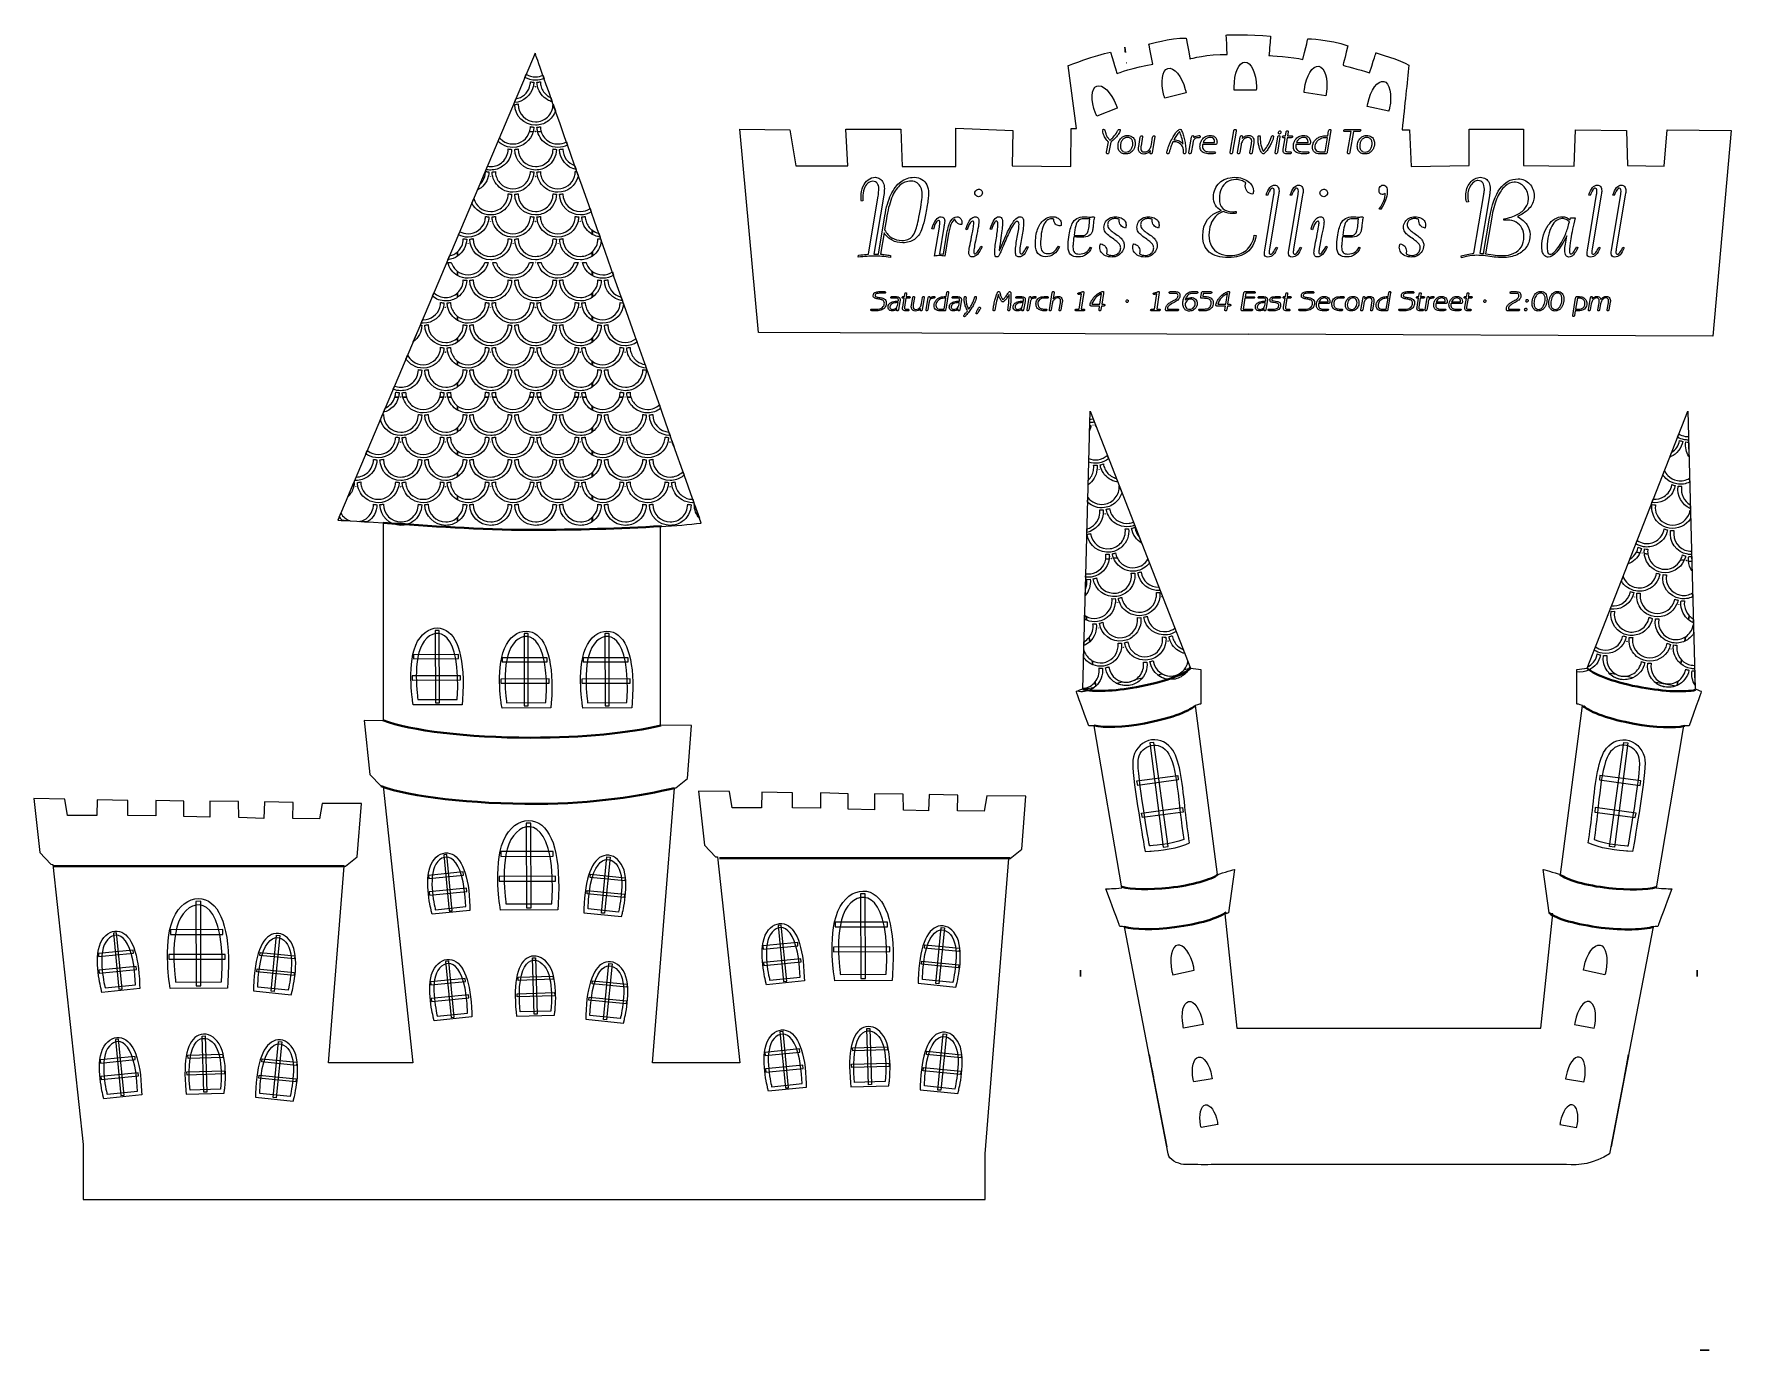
# Model space of a CAD drawing. Header units: millimetres. Extents: x -101 to 196, y -76 to 155.
import ezdxf

# ---------------------------------------------------------------- set-up
doc = ezdxf.new("R2010")
doc.units = ezdxf.units.MM
doc.header["$MEASUREMENT"] = 0
doc.layers.add('Capa 1', color=7, linetype='Continuous')

msp = doc.modelspace()

# ---------------------------------------------------------------- linework, layer by layer
at = {"layer": 'Capa 1', "color": 7}
for points, knots in [([(81.1485, 137.9786), (81.1485, 137.9786), (80.2355, 137.9786), (80.2355, 137.9786), (80.2355, 137.9786), (80.2355, 137.9786), (80.1349, 131.3575), (80.1349, 131.3575), (80.1349, 131.3575), (80.1349, 131.3575), (69.8957, 131.4652), (69.8957, 131.4652), (69.8957, 131.4652), (69.8957, 131.4652), (70.0032, 137.6636), (70.0032, 137.6636), (70.0032, 137.6636), (70.0032, 137.6636), (60.0788, 138.0784), (60.0788, 138.0784), (60.0788, 138.0784), (60.0788, 138.0784), (60.0788, 131.3575), (60.0788, 131.3575), (60.0788, 131.3575), (60.0788, 131.3575), (50.6702, 131.3575), (50.6702, 131.3575), (50.6702, 131.3575), (50.6702, 131.3575), (50.4628, 137.8708), (50.4628, 137.8708), (50.4628, 137.8708), (50.4628, 137.8708), (40.8469, 137.8708), (40.8469, 137.8708), (40.8469, 137.8708), (40.8469, 137.8708), (41.1552, 131.4652), (41.1552, 131.4652), (41.1552, 131.4652), (41.1552, 131.4652), (32.0617, 131.4652), (32.0617, 131.4652), (32.0617, 131.4652), (32.0617, 131.4652), (31.0231, 137.7698), (31.0231, 137.7698), (31.0231, 137.7698), (31.0231, 137.7698), (22.2983, 137.8708), (22.2983, 137.8708), (22.2983, 137.8708), (22.2983, 137.8708), (25.5685, 102.342), (25.5685, 102.342), (25.5685, 102.342), (25.5685, 102.342), (111.2145, 101.96), (111.2145, 101.96), (111.2145, 101.96), (111.2145, 101.96), (111.2133, 102.0352), (111.2133, 102.0352), (111.2133, 102.0352), (111.2133, 102.0352), (192.3729, 101.679), (192.3729, 101.679), (192.3729, 101.679), (192.3729, 101.679), (195.583, 137.67), (195.583, 137.67), (195.583, 137.67), (195.583, 137.67), (184.4111, 137.7698), (184.4111, 137.7698), (184.4111, 137.7698), (184.4111, 137.7698), (183.8962, 131.4317), (183.8962, 131.4317), (183.8962, 131.4317), (183.8962, 131.4317), (177.4892, 131.5317), (177.4892, 131.5317), (177.4892, 131.5317), (177.4892, 131.5317), (177.2821, 137.67), (177.2821, 137.67), (177.2821, 137.67), (177.2821, 137.67), (168.3897, 137.7698), (168.3897, 137.7698), (168.3897, 137.7698), (168.3897, 137.7698), (168.1817, 131.4317), (168.1817, 131.4317), (168.1817, 131.4317), (168.1817, 131.4317), (159.2898, 131.5317), (159.2898, 131.5317), (159.2898, 131.5317), (159.2898, 131.5317), (159.2898, 137.8708), (159.2898, 137.8708), (159.2898, 137.8708), (159.2898, 137.8708), (149.7804, 137.8708), (149.7804, 137.8708), (149.7804, 137.8708), (149.7804, 137.8708), (149.7804, 131.5317), (149.7804, 131.5317), (149.7804, 131.5317), (149.7804, 131.5317), (139.6492, 131.3305), (139.6492, 131.3305), (139.6492, 131.3305), (139.6492, 131.3305), (139.341, 137.7698), (139.341, 137.7698), (139.341, 137.7698), (139.341, 137.7698), (138.0712, 137.7573), (138.0712, 137.7573), (138.0712, 137.7573), (138.5328, 142.1253), (138.9549, 146.0923), (139.2751, 149.0454), (139.2751, 149.0454), (137.8607, 149.9912), (133.5118, 151.2237), (133.5118, 151.2237), (133.5118, 151.2237), (133.5119, 151.2239), (133.5118, 151.2237), (132.38, 147.7261), (132.38, 147.7261), (130.6776, 148.2888), (127.7425, 149.0454), (127.7425, 149.0454), (127.7425, 149.0454), (127.7426, 149.0454), (127.7425, 149.0454), (128.5942, 152.4499), (128.5942, 152.4499), (125.3837, 153.5821), (121.5977, 153.6756), (121.5977, 153.6756), (121.5977, 153.6756), (121.5977, 153.6758), (121.5977, 153.6756), (120.747, 150.0851), (120.747, 150.0851), (119.1454, 150.467), (114.7966, 150.7478), (114.7966, 150.7478), (114.7966, 150.7478), (114.7967, 150.748), (114.7966, 150.7478), (115.0781, 154.1523), (115.0781, 154.1523), (111.4858, 154.5274), (107.3249, 154.3402), (107.3249, 154.3402), (107.3249, 154.3402), (107.3249, 154.3403), (107.3249, 154.3402), (107.5122, 150.9358), (107.5122, 150.9358), (104.115, 151.0359), (100.9924, 150.1786), (100.9924, 150.1786), (100.9924, 150.1786), (100.9925, 150.1787), (100.9924, 150.1786), (100.3285, 153.777), (100.3285, 153.777), (97.4943, 153.871), (93.8089, 152.7317), (93.8089, 152.7317), (93.8089, 152.7317), (93.8089, 152.7318), (93.8089, 152.7317), (94.4725, 149.2333), (94.4725, 149.2333), (91.2554, 148.671), (88.2336, 147.6322), (88.2336, 147.6322), (88.2336, 147.6322), (88.2336, 147.6323), (87.852, 148.6708), (87.0944, 151.3172), (87.0944, 151.3172), (84.541, 150.8421), (79.7029, 149.0119), (79.7029, 149.0119), (79.7029, 149.0119), (79.7029, 149.0119), (81.1485, 137.9786), (81.1485, 137.9786)], [0, 0, 0, 0, 0.01960784, 0.01960784, 0.01960784, 0.01960784, 0.03921569, 0.03921569, 0.03921569, 0.03921569, 0.05882353, 0.05882353, 0.05882353, 0.05882353, 0.07843137, 0.07843137, 0.07843137, 0.07843137, 0.09803922, 0.09803922, 0.09803922, 0.09803922, 0.11764706, 0.11764706, 0.11764706, 0.11764706, 0.1372549, 0.1372549, 0.1372549, 0.1372549, 0.15686275, 0.15686275, 0.15686275, 0.15686275, 0.17647059, 0.17647059, 0.17647059, 0.17647059, 0.19607843, 0.19607843, 0.19607843, 0.19607843, 0.21568627, 0.21568627, 0.21568627, 0.21568627, 0.23529412, 0.23529412, 0.23529412, 0.23529412, 0.25490196, 0.25490196, 0.25490196, 0.25490196, 0.2745098, 0.2745098, 0.2745098, 0.2745098, 0.29411765, 0.29411765, 0.29411765, 0.29411765, 0.31372549, 0.31372549, 0.31372549, 0.31372549, 0.33333333, 0.33333333, 0.33333333, 0.33333333, 0.35294118, 0.35294118, 0.35294118, 0.35294118, 0.37254902, 0.37254902, 0.37254902, 0.37254902, 0.39215686, 0.39215686, 0.39215686, 0.39215686, 0.41176471, 0.41176471, 0.41176471, 0.41176471, 0.43137255, 0.43137255, 0.43137255, 0.43137255, 0.45098039, 0.45098039, 0.45098039, 0.45098039, 0.47058824, 0.47058824, 0.47058824, 0.47058824, 0.49019608, 0.49019608, 0.49019608, 0.49019608, 0.50980392, 0.50980392, 0.50980392, 0.50980392, 0.52941176, 0.52941176, 0.52941176, 0.52941176, 0.54901961, 0.54901961, 0.54901961, 0.54901961, 0.56862745, 0.56862745, 0.56862745, 0.56862745, 0.58823529, 0.58823529, 0.58823529, 0.58823529, 0.60784314, 0.60784314, 0.60784314, 0.60784314, 0.62745098, 0.62745098, 0.62745098, 0.62745098, 0.64705882, 0.64705882, 0.64705882, 0.64705882, 0.66666667, 0.66666667, 0.66666667, 0.66666667, 0.68627451, 0.68627451, 0.68627451, 0.68627451, 0.70588235, 0.70588235, 0.70588235, 0.70588235, 0.7254902, 0.7254902, 0.7254902, 0.7254902, 0.74509804, 0.74509804, 0.74509804, 0.74509804, 0.76470588, 0.76470588, 0.76470588, 0.76470588, 0.78431373, 0.78431373, 0.78431373, 0.78431373, 0.80392157, 0.80392157, 0.80392157, 0.80392157, 0.82352941, 0.82352941, 0.82352941, 0.82352941, 0.84313725, 0.84313725, 0.84313725, 0.84313725, 0.8627451, 0.8627451, 0.8627451, 0.8627451, 0.88235294, 0.88235294, 0.88235294, 0.88235294, 0.90196078, 0.90196078, 0.90196078, 0.90196078, 0.92156863, 0.92156863, 0.92156863, 0.92156863, 0.94117647, 0.94117647, 0.94117647, 0.94117647, 0.96078431, 0.96078431, 0.96078431, 0.96078431, 1, 1, 1, 1]), ([(-40.0423, 34.4253), (-40.0423, 34.4253), (-40.0423, 69.0531), (-40.0423, 69.0531), (-40.0423, 69.0531), (-44.9075, 69.3019), (-47.9714, 69.5002), (-47.9714, 69.5002), (-47.9714, 69.5002), (-47.9714, 69.5002), (-13.4986, 151.1413), (-13.4986, 151.1413), (-13.4986, 151.1413), (-13.4986, 151.1413), (-13.4986, 151.1413), (15.5266, 68.9836), (15.5266, 68.9836), (13.4176, 68.7304), (11.0181, 68.5383), (8.4172, 68.3966), (8.4172, 68.3966), (8.4172, 68.3966), (8.4172, 33.6321), (8.4172, 33.6321), (8.4172, 33.6321), (8.4172, 33.6321), (13.8597, 33.5929), (13.8597, 33.5929), (13.8597, 33.5929), (13.8597, 33.5929), (13.1174, 24.3101), (13.1174, 24.3101), (13.1174, 24.3101), (13.1174, 24.3101), (11.1001, 22.6787), (11.1001, 22.6787), (11.1001, 22.6787), (11.1001, 22.6787), (10.8693, 22.6677), (10.8693, 22.6677), (10.8693, 22.6677), (10.8693, 22.6677), (7.0309, -25.4008), (7.0309, -25.4008), (7.0309, -25.4008), (7.0309, -25.4008), (22.2631, -25.4008), (22.2631, -25.4008), (22.2631, -25.4008), (22.2631, -25.4008), (18.3944, 10.6287), (18.3944, 10.6287), (18.3944, 10.6287), (18.3944, 10.6287), (18.0255, 10.6463), (18.0255, 10.6463), (18.0255, 10.6463), (18.0255, 10.6463), (16.0907, 12.6977), (16.0907, 12.6977), (16.0907, 12.6977), (16.0907, 12.6977), (15.0769, 22.1391), (15.0769, 22.1391), (15.0769, 22.1391), (15.0769, 22.1391), (20.4915, 22.0534), (20.4915, 22.0534), (20.4915, 22.0534), (20.4915, 22.0534), (20.9288, 19.1771), (20.9288, 19.1771), (20.9288, 19.1771), (20.9288, 19.1771), (26.0586, 19.1771), (26.0586, 19.1771), (26.0586, 19.1771), (26.0586, 19.1771), (26.1204, 21.9285), (26.1204, 21.9285), (26.1204, 21.9285), (26.1204, 21.9285), (31.5002, 21.8031), (31.5002, 21.8031), (31.5002, 21.8031), (31.5002, 21.8031), (31.5002, 19.1771), (31.5002, 19.1771), (31.5002, 19.1771), (31.5002, 19.1771), (36.3786, 19.1149), (36.3786, 19.1149), (36.3786, 19.1149), (36.3786, 19.1149), (36.3786, 21.8031), (36.3786, 21.8031), (36.3786, 21.8031), (36.3786, 21.8031), (41.2569, 21.6784), (41.2569, 21.6784), (41.2569, 21.6784), (41.2569, 21.6784), (41.2569, 18.9887), (41.2569, 18.9887), (41.2569, 18.9887), (41.2569, 18.9887), (45.8232, 18.8638), (45.8232, 18.8638), (45.8232, 18.8638), (45.8232, 18.8638), (45.8232, 21.6784), (45.8232, 21.6784), (45.8232, 21.6784), (45.8232, 21.6784), (50.8267, 21.6162), (50.8267, 21.6162), (50.8267, 21.6162), (50.8267, 21.6162), (50.8889, 18.8008), (50.8889, 18.8008), (50.8889, 18.8008), (50.8889, 18.8008), (55.268, 18.6759), (55.268, 18.6759), (55.268, 18.6759), (55.268, 18.6759), (55.3929, 21.5539), (55.3929, 21.5539), (55.3929, 21.5539), (55.3929, 21.5539), (60.3968, 21.4279), (60.3968, 21.4279), (60.3968, 21.4279), (60.3968, 21.4279), (60.3342, 18.6759), (60.3342, 18.6759), (60.3342, 18.6759), (60.3342, 18.6759), (65.0255, 18.6131), (65.0255, 18.6131), (65.0255, 18.6131), (65.0255, 18.6131), (65.463, 21.3031), (65.463, 21.3031), (65.463, 21.3031), (65.463, 21.3031), (72.3158, 21.2536), (72.3158, 21.2536), (72.3158, 21.2536), (72.3158, 21.2536), (71.5734, 11.9709), (71.5734, 11.9709), (71.5734, 11.9709), (71.5734, 11.9709), (69.5561, 10.3397), (69.5561, 10.3397), (69.5561, 10.3397), (69.5561, 10.3397), (69.3252, 10.3286), (69.3252, 10.3286), (69.3252, 10.3286), (69.3252, 10.3286), (65.2036, -41.2881), (65.2036, -41.2881), (65.2036, -41.2881), (65.2036, -41.2881), (65.2036, -49.2649), (65.2036, -49.2649), (65.2036, -49.2649), (65.2036, -49.2649), (-92.5371, -49.2649), (-92.5371, -49.2649), (-92.5371, -49.2649), (-92.5371, -49.2649), (-92.5371, -39.6943), (-92.5371, -39.6943), (-92.5371, -39.6943), (-92.5371, -39.6943), (-97.7992, 9.3112), (-97.7992, 9.3112), (-97.7992, 9.3112), (-97.7992, 9.3112), (-98.1681, 9.3287), (-98.1681, 9.3287), (-98.1681, 9.3287), (-98.1681, 9.3287), (-100.1029, 11.3801), (-100.1029, 11.3801), (-100.1029, 11.3801), (-100.1029, 11.3801), (-101.1168, 20.8215), (-101.1168, 20.8215), (-101.1168, 20.8215), (-101.1168, 20.8215), (-95.702, 20.7356), (-95.702, 20.7356), (-95.702, 20.7356), (-95.702, 20.7356), (-95.2647, 17.8594), (-95.2647, 17.8594), (-95.2647, 17.8594), (-95.2647, 17.8594), (-90.135, 17.8594), (-90.135, 17.8594), (-90.135, 17.8594), (-90.135, 17.8594), (-90.0732, 20.6108), (-90.0732, 20.6108), (-90.0732, 20.6108), (-90.0732, 20.6108), (-84.6934, 20.4857), (-84.6934, 20.4857), (-84.6934, 20.4857), (-84.6934, 20.4857), (-84.6934, 17.8594), (-84.6934, 17.8594), (-84.6934, 17.8594), (-84.6934, 17.8594), (-79.8151, 17.7974), (-79.8151, 17.7974), (-79.8151, 17.7974), (-79.8151, 17.7974), (-79.8151, 20.4857), (-79.8151, 20.4857), (-79.8151, 20.4857), (-79.8151, 20.4857), (-74.9366, 20.3607), (-74.9366, 20.3607), (-74.9366, 20.3607), (-74.9366, 20.3607), (-74.9366, 17.6712), (-74.9366, 17.6712), (-74.9366, 17.6712), (-74.9366, 17.6712), (-70.3704, 17.5461), (-70.3704, 17.5461), (-70.3704, 17.5461), (-70.3704, 17.5461), (-70.3704, 20.3607), (-70.3704, 20.3607), (-70.3704, 20.3607), (-70.3704, 20.3607), (-65.3669, 20.2987), (-65.3669, 20.2987), (-65.3669, 20.2987), (-65.3669, 20.2987), (-65.3047, 17.4831), (-65.3047, 17.4831), (-65.3047, 17.4831), (-65.3047, 17.4831), (-60.9255, 17.3582), (-60.9255, 17.3582), (-60.9255, 17.3582), (-60.9255, 17.3582), (-60.8005, 20.2364), (-60.8005, 20.2364), (-60.8005, 20.2364), (-60.8005, 20.2364), (-55.7966, 20.1102), (-55.7966, 20.1102), (-55.7966, 20.1102), (-55.7966, 20.1102), (-55.8594, 17.3582), (-55.8594, 17.3582), (-55.8594, 17.3582), (-55.8594, 17.3582), (-51.1681, 17.2956), (-51.1681, 17.2956), (-51.1681, 17.2956), (-51.1681, 17.2956), (-50.7305, 19.9853), (-50.7305, 19.9853), (-50.7305, 19.9853), (-50.7305, 19.9853), (-43.8779, 19.9361), (-43.8779, 19.9361), (-43.8779, 19.9361), (-43.8779, 19.9361), (-44.6201, 10.6533), (-44.6201, 10.6533), (-44.6201, 10.6533), (-44.6201, 10.6533), (-46.6374, 9.0221), (-46.6374, 9.0221), (-46.6374, 9.0221), (-46.6374, 9.0221), (-46.8682, 9.0108), (-46.8682, 9.0108), (-46.8682, 9.0108), (-46.8682, 9.0108), (-49.6161, -25.4008), (-49.6161, -25.4008), (-49.6161, -25.4008), (-49.6161, -25.4008), (-34.868, -25.4008), (-34.868, -25.4008), (-34.868, -25.4008), (-34.868, -25.4008), (-40.0617, 22.9679), (-40.0617, 22.9679), (-40.0617, 22.9679), (-40.0617, 22.9679), (-40.4305, 22.9854), (-40.4305, 22.9854), (-40.4305, 22.9854), (-40.4305, 22.9854), (-42.3653, 25.037), (-42.3653, 25.037), (-42.3653, 25.037), (-42.3653, 25.037), (-43.3793, 34.4781), (-43.3793, 34.4781), (-43.3793, 34.4781), (-43.3793, 34.4781), (-40.0423, 34.4253), (-40.0423, 34.4253)], [0, 0, 0, 0, 0.0125, 0.0125, 0.0125, 0.0125, 0.025, 0.025, 0.025, 0.025, 0.0375, 0.0375, 0.0375, 0.0375, 0.05, 0.05, 0.05, 0.05, 0.0625, 0.0625, 0.0625, 0.0625, 0.075, 0.075, 0.075, 0.075, 0.0875, 0.0875, 0.0875, 0.0875, 0.1, 0.1, 0.1, 0.1, 0.1125, 0.1125, 0.1125, 0.1125, 0.125, 0.125, 0.125, 0.125, 0.1375, 0.1375, 0.1375, 0.1375, 0.15, 0.15, 0.15, 0.15, 0.1625, 0.1625, 0.1625, 0.1625, 0.175, 0.175, 0.175, 0.175, 0.1875, 0.1875, 0.1875, 0.1875, 0.2, 0.2, 0.2, 0.2, 0.2125, 0.2125, 0.2125, 0.2125, 0.225, 0.225, 0.225, 0.225, 0.2375, 0.2375, 0.2375, 0.2375, 0.25, 0.25, 0.25, 0.25, 0.2625, 0.2625, 0.2625, 0.2625, 0.275, 0.275, 0.275, 0.275, 0.2875, 0.2875, 0.2875, 0.2875, 0.3, 0.3, 0.3, 0.3, 0.3125, 0.3125, 0.3125, 0.3125, 0.325, 0.325, 0.325, 0.325, 0.3375, 0.3375, 0.3375, 0.3375, 0.35, 0.35, 0.35, 0.35, 0.3625, 0.3625, 0.3625, 0.3625, 0.375, 0.375, 0.375, 0.375, 0.3875, 0.3875, 0.3875, 0.3875, 0.4, 0.4, 0.4, 0.4, 0.4125, 0.4125, 0.4125, 0.4125, 0.425, 0.425, 0.425, 0.425, 0.4375, 0.4375, 0.4375, 0.4375, 0.45, 0.45, 0.45, 0.45, 0.4625, 0.4625, 0.4625, 0.4625, 0.475, 0.475, 0.475, 0.475, 0.4875, 0.4875, 0.4875, 0.4875, 0.5, 0.5, 0.5, 0.5, 0.5125, 0.5125, 0.5125, 0.5125, 0.525, 0.525, 0.525, 0.525, 0.5375, 0.5375, 0.5375, 0.5375, 0.55, 0.55, 0.55, 0.55, 0.5625, 0.5625, 0.5625, 0.5625, 0.575, 0.575, 0.575, 0.575, 0.5875, 0.5875, 0.5875, 0.5875, 0.6, 0.6, 0.6, 0.6, 0.6125, 0.6125, 0.6125, 0.6125, 0.625, 0.625, 0.625, 0.625, 0.6375, 0.6375, 0.6375, 0.6375, 0.65, 0.65, 0.65, 0.65, 0.6625, 0.6625, 0.6625, 0.6625, 0.675, 0.675, 0.675, 0.675, 0.6875, 0.6875, 0.6875, 0.6875, 0.7, 0.7, 0.7, 0.7, 0.7125, 0.7125, 0.7125, 0.7125, 0.725, 0.725, 0.725, 0.725, 0.7375, 0.7375, 0.7375, 0.7375, 0.75, 0.75, 0.75, 0.75, 0.7625, 0.7625, 0.7625, 0.7625, 0.775, 0.775, 0.775, 0.775, 0.7875, 0.7875, 0.7875, 0.7875, 0.8, 0.8, 0.8, 0.8, 0.8125, 0.8125, 0.8125, 0.8125, 0.825, 0.825, 0.825, 0.825, 0.8375, 0.8375, 0.8375, 0.8375, 0.85, 0.85, 0.85, 0.85, 0.8625, 0.8625, 0.8625, 0.8625, 0.875, 0.875, 0.875, 0.875, 0.8875, 0.8875, 0.8875, 0.8875, 0.9, 0.9, 0.9, 0.9, 0.9125, 0.9125, 0.9125, 0.9125, 0.925, 0.925, 0.925, 0.925, 0.9375, 0.9375, 0.9375, 0.9375, 0.95, 0.95, 0.95, 0.95, 0.9625, 0.9625, 0.9625, 0.9625, 0.975, 0.975, 0.975, 0.975, 1, 1, 1, 1]), ([(101.0915, 43.6008), (101.0915, 43.6008), (83.5178, 88.5625), (83.5178, 88.5625), (83.5178, 88.5625), (83.5178, 88.5625), (82.2351, 39.9936), (82.2351, 39.9936), (82.2351, 39.9936), (81.5177, 39.7235), (81.1096, 39.5536), (81.1096, 39.5536), (81.1096, 39.5536), (81.1096, 39.5537), (81.1096, 39.5536), (83.2878, 33.5646), (83.2878, 33.5646), (83.5726, 33.5312), (83.8969, 33.5164), (84.2544, 33.5178), (84.2544, 33.5178), (84.2544, 33.5178), (89.0519, 5.1901), (89.0519, 5.1901), (89.0519, 5.1901), (87.7871, 5.0991), (86.4712, 5.0137), (86.2889, 5.038), (86.2889, 5.038), (88.7327, -1.5551), (88.7327, -1.5551), (88.7327, -1.5551), (88.7327, -1.5551), (88.7327, -1.5551), (89.0189, -1.5742), (89.5426, -1.5891), (89.5426, -1.5891), (89.5426, -1.5891), (97.1742, -41.3032), (97.1742, -41.3032), (97.1742, -41.3032), (97.2788, -42.3728), (98.8213, -43.0054), (99.8805, -43.1657), (99.8805, -43.1657), (99.8805, -43.1657), (102.3533, -43.1656), (102.3533, -43.1656), (102.3533, -43.1656), (103.1722, -43.2549), (103.9525, -43.2453), (104.687, -43.1657), (104.687, -43.1657), (104.687, -43.1657), (166.8236, -43.1656), (166.8236, -43.1656), (166.8236, -43.1656), (166.8236, -43.1656), (166.8236, -43.1646), (166.8236, -43.1646), (166.8236, -43.1646), (168.9945, -43.4017), (171.5685, -43.0267), (174.3454, -41.3032), (174.3454, -41.3032), (174.3454, -41.3032), (181.9771, -1.5891), (181.9771, -1.5891), (181.9771, -1.5891), (182.5008, -1.5742), (182.7869, -1.5551), (182.7869, -1.5551), (182.7869, -1.5551), (182.7869, -1.5551), (182.7869, -1.5551), (185.2307, 5.038), (185.2307, 5.038), (185.0485, 5.0137), (183.7326, 5.099), (182.4677, 5.1901), (182.4677, 5.1901), (182.4677, 5.1901), (187.2655, 33.5179), (187.2655, 33.5179), (187.2655, 33.5179), (187.6229, 33.5165), (187.947, 33.5311), (188.2318, 33.5646), (188.2318, 33.5646), (190.4103, 39.5537), (190.4101, 39.5536), (190.4101, 39.5536), (190.4101, 39.5536), (190.4103, 39.5537), (190.002, 39.7235), (189.2846, 39.9935), (189.2846, 39.9935), (189.2846, 39.9935), (188.0021, 88.5625), (188.0021, 88.5625), (188.0021, 88.5625), (188.0021, 88.5625), (170.4282, 43.6008), (170.4282, 43.6008), (170.4282, 43.6008), (169.8131, 43.5511), (169.2116, 43.4743), (168.6301, 43.3653), (168.6301, 43.3653), (168.6301, 43.3653), (168.6302, 37.3763), (168.6302, 37.3763), (168.6302, 37.3763), (168.6302, 37.3763), (168.9973, 37.2695), (169.634, 37.0914), (169.634, 37.0914), (169.634, 37.0914), (165.7729, 7.5644), (165.7729, 7.5644), (165.7729, 7.5644), (164.7009, 7.8656), (162.724, 8.446), (162.724, 8.446), (162.724, 8.446), (162.724, 8.446), (163.7881, 0.831), (163.7881, 0.831), (163.7881, 0.831), (163.9961, 0.768), (164.2035, 0.7069), (164.4106, 0.6471), (164.4106, 0.6471), (164.4106, 0.6471), (162.351, -19.3032), (162.351, -19.3032), (162.351, -19.3032), (162.351, -19.3032), (109.1688, -19.3032), (109.1688, -19.3032), (109.1688, -19.3032), (109.1688, -19.3032), (107.109, 0.6471), (107.109, 0.6471), (107.109, 0.6471), (107.3162, 0.7069), (107.5236, 0.7679), (107.7316, 0.8309), (107.7316, 0.8309), (107.7316, 0.8309), (108.7957, 8.4461), (108.7957, 8.4461), (108.7957, 8.4461), (108.7957, 8.4461), (106.8187, 7.8655), (105.7469, 7.5644), (105.7469, 7.5644), (105.7469, 7.5644), (101.8857, 37.0914), (101.8857, 37.0914), (101.8857, 37.0914), (102.5223, 37.2695), (102.8895, 37.3762), (102.8895, 37.3762), (102.8895, 37.3762), (102.8895, 37.3762), (102.8895, 43.3653), (102.8895, 43.3653), (102.8895, 43.3653), (102.308, 43.4744), (101.7066, 43.551), (101.0915, 43.6008)], [0, 0, 0, 0, 0.02272727, 0.02272727, 0.02272727, 0.02272727, 0.04545455, 0.04545455, 0.04545455, 0.04545455, 0.06818182, 0.06818182, 0.06818182, 0.06818182, 0.09090909, 0.09090909, 0.09090909, 0.09090909, 0.11363636, 0.11363636, 0.11363636, 0.11363636, 0.13636364, 0.13636364, 0.13636364, 0.13636364, 0.15909091, 0.15909091, 0.15909091, 0.15909091, 0.18181818, 0.18181818, 0.18181818, 0.18181818, 0.20454545, 0.20454545, 0.20454545, 0.20454545, 0.22727273, 0.22727273, 0.22727273, 0.22727273, 0.25, 0.25, 0.25, 0.25, 0.27272727, 0.27272727, 0.27272727, 0.27272727, 0.29545455, 0.29545455, 0.29545455, 0.29545455, 0.31818182, 0.31818182, 0.31818182, 0.31818182, 0.34090909, 0.34090909, 0.34090909, 0.34090909, 0.36363636, 0.36363636, 0.36363636, 0.36363636, 0.38636364, 0.38636364, 0.38636364, 0.38636364, 0.40909091, 0.40909091, 0.40909091, 0.40909091, 0.43181818, 0.43181818, 0.43181818, 0.43181818, 0.45454545, 0.45454545, 0.45454545, 0.45454545, 0.47727273, 0.47727273, 0.47727273, 0.47727273, 0.5, 0.5, 0.5, 0.5, 0.52272727, 0.52272727, 0.52272727, 0.52272727, 0.54545455, 0.54545455, 0.54545455, 0.54545455, 0.56818182, 0.56818182, 0.56818182, 0.56818182, 0.59090909, 0.59090909, 0.59090909, 0.59090909, 0.61363636, 0.61363636, 0.61363636, 0.61363636, 0.63636364, 0.63636364, 0.63636364, 0.63636364, 0.65909091, 0.65909091, 0.65909091, 0.65909091, 0.68181818, 0.68181818, 0.68181818, 0.68181818, 0.70454545, 0.70454545, 0.70454545, 0.70454545, 0.72727273, 0.72727273, 0.72727273, 0.72727273, 0.75, 0.75, 0.75, 0.75, 0.77272727, 0.77272727, 0.77272727, 0.77272727, 0.79545455, 0.79545455, 0.79545455, 0.79545455, 0.81818182, 0.81818182, 0.81818182, 0.81818182, 0.84090909, 0.84090909, 0.84090909, 0.84090909, 0.86363636, 0.86363636, 0.86363636, 0.86363636, 0.88636364, 0.88636364, 0.88636364, 0.88636364, 0.90909091, 0.90909091, 0.90909091, 0.90909091, 0.93181818, 0.93181818, 0.93181818, 0.93181818, 0.95454545, 0.95454545, 0.95454545, 0.95454545, 1, 1, 1, 1]), ([(-33.9939, 38.1345), (-33.9939, 38.1345), (-35.1013, 45.4948), (-32.8784, 48.3718), (-32.8784, 48.3718), (-30.6551, 51.2489), (-26.3402, 50.2027), (-27.1241, 38.1722), (-27.1241, 38.1722), (-27.1241, 38.1722), (-33.9939, 38.1345), (-33.9939, 38.1345)], [0, 0, 0, 0, 0.25, 0.25, 0.25, 0.25, 0.5, 0.5, 0.5, 0.5, 1, 1, 1, 1]), ([(-18.4761, 37.5905), (-18.4761, 37.5905), (-19.5824, 44.9506), (-17.3607, 47.8275), (-17.3607, 47.8275), (-15.1376, 50.7044), (-10.8223, 49.6583), (-11.6066, 37.6283), (-11.6066, 37.6283), (-11.6066, 37.6283), (-18.4761, 37.5905), (-18.4761, 37.5905)], [0, 0, 0, 0, 0.25, 0.25, 0.25, 0.25, 0.5, 0.5, 0.5, 0.5, 1, 1, 1, 1]), ([(-4.3193, 37.5905), (-4.3193, 37.5905), (-5.4267, 44.9506), (-3.2039, 47.8275), (-3.2039, 47.8275), (-0.9814, 50.7039), (3.3343, 49.6583), (2.5496, 37.6283), (2.5496, 37.6283), (2.5496, 37.6283), (-4.3193, 37.5905), (-4.3193, 37.5905)], [0, 0, 0, 0, 0.25, 0.25, 0.25, 0.25, 0.5, 0.5, 0.5, 0.5, 1, 1, 1, 1]), ([(93.9126, 12.5339), (93.9126, 12.5339), (97.8556, 12.8123), (99.8973, 13.645), (99.8973, 13.645), (98.9067, 19.8584), (98.856, 26.7514), (96.9849, 29.0438), (96.9849, 29.0438), (95.1153, 31.3371), (92.1342, 29.8255), (91.9184, 27.4547), (91.9184, 27.4547), (91.7022, 25.0839), (93.9126, 12.5339), (93.9126, 12.5339)], [0, 0, 0, 0, 0.2, 0.2, 0.2, 0.2, 0.4, 0.4, 0.4, 0.4, 0.6, 0.6, 0.6, 0.6, 1, 1, 1, 1]), ([(177.6071, 12.5339), (177.6071, 12.5339), (173.6641, 12.8123), (171.6223, 13.645), (171.6223, 13.645), (172.613, 19.8584), (172.6636, 26.7514), (174.5347, 29.0438), (174.5347, 29.0438), (176.4046, 31.3371), (179.3854, 29.8255), (179.6012, 27.4547), (179.6012, 27.4547), (179.8175, 25.0839), (177.607, 12.5339), (177.6071, 12.5339)], [0, 0, 0, 0, 0.2, 0.2, 0.2, 0.2, 0.4, 0.4, 0.4, 0.4, 0.6, 0.6, 0.6, 0.6, 1, 1, 1, 1])]:
    msp.add_open_spline(points, degree=3, knots=knots, dxfattribs=at)
at = {"layer": 'Capa 1', "lineweight": 9}
for points, knots in [([(81.1485, 137.9786), (81.1485, 137.9786), (80.2355, 137.9786), (80.2355, 137.9786), (80.2355, 137.9786), (80.2355, 137.9786), (80.1349, 131.3575), (80.1349, 131.3575), (80.1349, 131.3575), (80.1349, 131.3575), (69.8957, 131.4652), (69.8957, 131.4652), (69.8957, 131.4652), (69.8957, 131.4652), (70.0032, 137.6636), (70.0032, 137.6636), (70.0032, 137.6636), (70.0032, 137.6636), (60.0788, 138.0784), (60.0788, 138.0784), (60.0788, 138.0784), (60.0788, 138.0784), (60.0788, 131.3575), (60.0788, 131.3575), (60.0788, 131.3575), (60.0788, 131.3575), (50.6702, 131.3575), (50.6702, 131.3575), (50.6702, 131.3575), (50.6702, 131.3575), (50.4628, 137.8708), (50.4628, 137.8708), (50.4628, 137.8708), (50.4628, 137.8708), (40.8469, 137.8708), (40.8469, 137.8708), (40.8469, 137.8708), (40.8469, 137.8708), (41.1552, 131.4652), (41.1552, 131.4652), (41.1552, 131.4652), (41.1552, 131.4652), (32.0617, 131.4652), (32.0617, 131.4652), (32.0617, 131.4652), (32.0617, 131.4652), (31.0231, 137.7698), (31.0231, 137.7698), (31.0231, 137.7698), (31.0231, 137.7698), (22.2983, 137.8708), (22.2983, 137.8708), (22.2983, 137.8708), (22.2983, 137.8708), (25.5685, 102.342), (25.5685, 102.342), (25.5685, 102.342), (25.5685, 102.342), (111.2145, 101.96), (111.2145, 101.96), (111.2145, 101.96), (111.2145, 101.96), (111.2133, 102.0352), (111.2133, 102.0352), (111.2133, 102.0352), (111.2133, 102.0352), (192.3729, 101.679), (192.3729, 101.679), (192.3729, 101.679), (192.3729, 101.679), (195.583, 137.67), (195.583, 137.67), (195.583, 137.67), (195.583, 137.67), (184.4111, 137.7698), (184.4111, 137.7698), (184.4111, 137.7698), (184.4111, 137.7698), (183.8962, 131.4317), (183.8962, 131.4317), (183.8962, 131.4317), (183.8962, 131.4317), (177.4892, 131.5317), (177.4892, 131.5317), (177.4892, 131.5317), (177.4892, 131.5317), (177.2821, 137.67), (177.2821, 137.67), (177.2821, 137.67), (177.2821, 137.67), (168.3897, 137.7698), (168.3897, 137.7698), (168.3897, 137.7698), (168.3897, 137.7698), (168.1817, 131.4317), (168.1817, 131.4317), (168.1817, 131.4317), (168.1817, 131.4317), (159.2898, 131.5317), (159.2898, 131.5317), (159.2898, 131.5317), (159.2898, 131.5317), (159.2898, 137.8708), (159.2898, 137.8708), (159.2898, 137.8708), (159.2898, 137.8708), (149.7804, 137.8708), (149.7804, 137.8708), (149.7804, 137.8708), (149.7804, 137.8708), (149.7804, 131.5317), (149.7804, 131.5317), (149.7804, 131.5317), (149.7804, 131.5317), (139.6492, 131.3305), (139.6492, 131.3305), (139.6492, 131.3305), (139.6492, 131.3305), (139.341, 137.7698), (139.341, 137.7698), (139.341, 137.7698), (139.341, 137.7698), (138.0712, 137.7573), (138.0712, 137.7573), (138.0712, 137.7573), (138.5328, 142.1253), (138.9549, 146.0923), (139.2751, 149.0454), (139.2751, 149.0454), (137.8607, 149.9912), (133.5118, 151.2237), (133.5118, 151.2237), (133.5118, 151.2237), (133.5118, 151.2237), (133.5118, 151.2237), (132.38, 147.7261), (132.38, 147.7261), (130.6776, 148.2888), (127.7425, 149.0454), (127.7425, 149.0454), (127.7425, 149.0454), (127.7425, 149.0454), (127.7425, 149.0454), (128.5942, 152.4499), (128.5942, 152.4499), (125.3837, 153.5821), (121.5977, 153.6756), (121.5977, 153.6756), (121.5977, 153.6756), (121.5977, 153.6756), (121.5977, 153.6756), (120.747, 150.0851), (120.747, 150.0851), (119.1454, 150.467), (114.7966, 150.7478), (114.7966, 150.7478), (114.7966, 150.7478), (114.7966, 150.7478), (114.7966, 150.7478), (115.0781, 154.1523), (115.0781, 154.1523), (111.4858, 154.5274), (107.3249, 154.3402), (107.3249, 154.3402), (107.3249, 154.3402), (107.3249, 154.3402), (107.3249, 154.3402), (107.5122, 150.9358), (107.5122, 150.9358), (104.115, 151.0359), (100.9924, 150.1786), (100.9924, 150.1786), (100.9924, 150.1786), (100.9924, 150.1786), (100.9924, 150.1786), (100.3285, 153.777), (100.3285, 153.777), (97.4943, 153.871), (93.8089, 152.7317), (93.8089, 152.7317), (93.8089, 152.7317), (93.8089, 152.7317), (93.8089, 152.7317), (94.4725, 149.2333), (94.4725, 149.2333), (91.2554, 148.671), (88.2336, 147.6322), (88.2336, 147.6322), (88.2336, 147.6322), (88.2336, 147.6322), (87.852, 148.6708), (87.0944, 151.3172), (87.0944, 151.3172), (84.541, 150.8421), (79.7029, 149.0119), (79.7029, 149.0119), (79.7029, 149.0119), (79.7029, 149.0119), (81.1485, 137.9786), (81.1485, 137.9786)], [0, 0, 0, 0, 0.01960784, 0.01960784, 0.01960784, 0.01960784, 0.03921569, 0.03921569, 0.03921569, 0.03921569, 0.05882353, 0.05882353, 0.05882353, 0.05882353, 0.07843137, 0.07843137, 0.07843137, 0.07843137, 0.09803922, 0.09803922, 0.09803922, 0.09803922, 0.11764706, 0.11764706, 0.11764706, 0.11764706, 0.1372549, 0.1372549, 0.1372549, 0.1372549, 0.15686275, 0.15686275, 0.15686275, 0.15686275, 0.17647059, 0.17647059, 0.17647059, 0.17647059, 0.19607843, 0.19607843, 0.19607843, 0.19607843, 0.21568627, 0.21568627, 0.21568627, 0.21568627, 0.23529412, 0.23529412, 0.23529412, 0.23529412, 0.25490196, 0.25490196, 0.25490196, 0.25490196, 0.2745098, 0.2745098, 0.2745098, 0.2745098, 0.29411765, 0.29411765, 0.29411765, 0.29411765, 0.31372549, 0.31372549, 0.31372549, 0.31372549, 0.33333333, 0.33333333, 0.33333333, 0.33333333, 0.35294118, 0.35294118, 0.35294118, 0.35294118, 0.37254902, 0.37254902, 0.37254902, 0.37254902, 0.39215686, 0.39215686, 0.39215686, 0.39215686, 0.41176471, 0.41176471, 0.41176471, 0.41176471, 0.43137255, 0.43137255, 0.43137255, 0.43137255, 0.45098039, 0.45098039, 0.45098039, 0.45098039, 0.47058824, 0.47058824, 0.47058824, 0.47058824, 0.49019608, 0.49019608, 0.49019608, 0.49019608, 0.50980392, 0.50980392, 0.50980392, 0.50980392, 0.52941176, 0.52941176, 0.52941176, 0.52941176, 0.54901961, 0.54901961, 0.54901961, 0.54901961, 0.56862745, 0.56862745, 0.56862745, 0.56862745, 0.58823529, 0.58823529, 0.58823529, 0.58823529, 0.60784314, 0.60784314, 0.60784314, 0.60784314, 0.62745098, 0.62745098, 0.62745098, 0.62745098, 0.64705882, 0.64705882, 0.64705882, 0.64705882, 0.66666667, 0.66666667, 0.66666667, 0.66666667, 0.68627451, 0.68627451, 0.68627451, 0.68627451, 0.70588235, 0.70588235, 0.70588235, 0.70588235, 0.7254902, 0.7254902, 0.7254902, 0.7254902, 0.74509804, 0.74509804, 0.74509804, 0.74509804, 0.76470588, 0.76470588, 0.76470588, 0.76470588, 0.78431373, 0.78431373, 0.78431373, 0.78431373, 0.80392157, 0.80392157, 0.80392157, 0.80392157, 0.82352941, 0.82352941, 0.82352941, 0.82352941, 0.84313725, 0.84313725, 0.84313725, 0.84313725, 0.8627451, 0.8627451, 0.8627451, 0.8627451, 0.88235294, 0.88235294, 0.88235294, 0.88235294, 0.90196078, 0.90196078, 0.90196078, 0.90196078, 0.92156863, 0.92156863, 0.92156863, 0.92156863, 0.94117647, 0.94117647, 0.94117647, 0.94117647, 0.96078431, 0.96078431, 0.96078431, 0.96078431, 1, 1, 1, 1]), ([(-40.0423, 34.4253), (-40.0423, 34.4253), (-40.0423, 69.0531), (-40.0423, 69.0531), (-40.0423, 69.0531), (-44.9075, 69.3019), (-47.9714, 69.5002), (-47.9714, 69.5002), (-47.9714, 69.5002), (-47.9714, 69.5002), (-13.4986, 151.1413), (-13.4986, 151.1413), (-13.4986, 151.1413), (-13.4986, 151.1413), (-13.4986, 151.1413), (15.5266, 68.9836), (15.5266, 68.9836), (13.4176, 68.7304), (11.0181, 68.5383), (8.4172, 68.3966), (8.4172, 68.3966), (8.4172, 68.3966), (8.4172, 33.6321), (8.4172, 33.6321), (8.4172, 33.6321), (8.4172, 33.6321), (13.8597, 33.5929), (13.8597, 33.5929), (13.8597, 33.5929), (13.8597, 33.5929), (13.1174, 24.3101), (13.1174, 24.3101), (13.1174, 24.3101), (13.1174, 24.3101), (11.1001, 22.6787), (11.1001, 22.6787), (11.1001, 22.6787), (11.1001, 22.6787), (10.8693, 22.6677), (10.8693, 22.6677), (10.8693, 22.6677), (10.8693, 22.6677), (7.0309, -25.4008), (7.0309, -25.4008), (7.0309, -25.4008), (7.0309, -25.4008), (22.2631, -25.4008), (22.2631, -25.4008), (22.2631, -25.4008), (22.2631, -25.4008), (18.3944, 10.6287), (18.3944, 10.6287), (18.3944, 10.6287), (18.3944, 10.6287), (18.0255, 10.6463), (18.0255, 10.6463), (18.0255, 10.6463), (18.0255, 10.6463), (16.0907, 12.6977), (16.0907, 12.6977), (16.0907, 12.6977), (16.0907, 12.6977), (15.0769, 22.1391), (15.0769, 22.1391), (15.0769, 22.1391), (15.0769, 22.1391), (20.4915, 22.0534), (20.4915, 22.0534), (20.4915, 22.0534), (20.4915, 22.0534), (20.9288, 19.1771), (20.9288, 19.1771), (20.9288, 19.1771), (20.9288, 19.1771), (26.0586, 19.1771), (26.0586, 19.1771), (26.0586, 19.1771), (26.0586, 19.1771), (26.1204, 21.9285), (26.1204, 21.9285), (26.1204, 21.9285), (26.1204, 21.9285), (31.5002, 21.8031), (31.5002, 21.8031), (31.5002, 21.8031), (31.5002, 21.8031), (31.5002, 19.1771), (31.5002, 19.1771), (31.5002, 19.1771), (31.5002, 19.1771), (36.3786, 19.1149), (36.3786, 19.1149), (36.3786, 19.1149), (36.3786, 19.1149), (36.3786, 21.8031), (36.3786, 21.8031), (36.3786, 21.8031), (36.3786, 21.8031), (41.2569, 21.6784), (41.2569, 21.6784), (41.2569, 21.6784), (41.2569, 21.6784), (41.2569, 18.9887), (41.2569, 18.9887), (41.2569, 18.9887), (41.2569, 18.9887), (45.8232, 18.8638), (45.8232, 18.8638), (45.8232, 18.8638), (45.8232, 18.8638), (45.8232, 21.6784), (45.8232, 21.6784), (45.8232, 21.6784), (45.8232, 21.6784), (50.8267, 21.6162), (50.8267, 21.6162), (50.8267, 21.6162), (50.8267, 21.6162), (50.8889, 18.8008), (50.8889, 18.8008), (50.8889, 18.8008), (50.8889, 18.8008), (55.268, 18.6759), (55.268, 18.6759), (55.268, 18.6759), (55.268, 18.6759), (55.3929, 21.5539), (55.3929, 21.5539), (55.3929, 21.5539), (55.3929, 21.5539), (60.3968, 21.4279), (60.3968, 21.4279), (60.3968, 21.4279), (60.3968, 21.4279), (60.3342, 18.6759), (60.3342, 18.6759), (60.3342, 18.6759), (60.3342, 18.6759), (65.0255, 18.6131), (65.0255, 18.6131), (65.0255, 18.6131), (65.0255, 18.6131), (65.463, 21.3031), (65.463, 21.3031), (65.463, 21.3031), (65.463, 21.3031), (72.3158, 21.2536), (72.3158, 21.2536), (72.3158, 21.2536), (72.3158, 21.2536), (71.5734, 11.9709), (71.5734, 11.9709), (71.5734, 11.9709), (71.5734, 11.9709), (69.5561, 10.3397), (69.5561, 10.3397), (69.5561, 10.3397), (69.5561, 10.3397), (69.3252, 10.3286), (69.3252, 10.3286), (69.3252, 10.3286), (69.3252, 10.3286), (65.2036, -41.2881), (65.2036, -41.2881), (65.2036, -41.2881), (65.2036, -41.2881), (65.2036, -49.2649), (65.2036, -49.2649), (65.2036, -49.2649), (65.2036, -49.2649), (-92.5371, -49.2649), (-92.5371, -49.2649), (-92.5371, -49.2649), (-92.5371, -49.2649), (-92.5371, -39.6943), (-92.5371, -39.6943), (-92.5371, -39.6943), (-92.5371, -39.6943), (-97.7992, 9.3112), (-97.7992, 9.3112), (-97.7992, 9.3112), (-97.7992, 9.3112), (-98.1681, 9.3287), (-98.1681, 9.3287), (-98.1681, 9.3287), (-98.1681, 9.3287), (-100.1029, 11.3801), (-100.1029, 11.3801), (-100.1029, 11.3801), (-100.1029, 11.3801), (-101.1168, 20.8215), (-101.1168, 20.8215), (-101.1168, 20.8215), (-101.1168, 20.8215), (-95.702, 20.7356), (-95.702, 20.7356), (-95.702, 20.7356), (-95.702, 20.7356), (-95.2647, 17.8594), (-95.2647, 17.8594), (-95.2647, 17.8594), (-95.2647, 17.8594), (-90.135, 17.8594), (-90.135, 17.8594), (-90.135, 17.8594), (-90.135, 17.8594), (-90.0732, 20.6108), (-90.0732, 20.6108), (-90.0732, 20.6108), (-90.0732, 20.6108), (-84.6934, 20.4857), (-84.6934, 20.4857), (-84.6934, 20.4857), (-84.6934, 20.4857), (-84.6934, 17.8594), (-84.6934, 17.8594), (-84.6934, 17.8594), (-84.6934, 17.8594), (-79.8151, 17.7974), (-79.8151, 17.7974), (-79.8151, 17.7974), (-79.8151, 17.7974), (-79.8151, 20.4857), (-79.8151, 20.4857), (-79.8151, 20.4857), (-79.8151, 20.4857), (-74.9366, 20.3607), (-74.9366, 20.3607), (-74.9366, 20.3607), (-74.9366, 20.3607), (-74.9366, 17.6712), (-74.9366, 17.6712), (-74.9366, 17.6712), (-74.9366, 17.6712), (-70.3704, 17.5461), (-70.3704, 17.5461), (-70.3704, 17.5461), (-70.3704, 17.5461), (-70.3704, 20.3607), (-70.3704, 20.3607), (-70.3704, 20.3607), (-70.3704, 20.3607), (-65.3669, 20.2987), (-65.3669, 20.2987), (-65.3669, 20.2987), (-65.3669, 20.2987), (-65.3047, 17.4831), (-65.3047, 17.4831), (-65.3047, 17.4831), (-65.3047, 17.4831), (-60.9255, 17.3582), (-60.9255, 17.3582), (-60.9255, 17.3582), (-60.9255, 17.3582), (-60.8005, 20.2364), (-60.8005, 20.2364), (-60.8005, 20.2364), (-60.8005, 20.2364), (-55.7966, 20.1102), (-55.7966, 20.1102), (-55.7966, 20.1102), (-55.7966, 20.1102), (-55.8594, 17.3582), (-55.8594, 17.3582), (-55.8594, 17.3582), (-55.8594, 17.3582), (-51.1681, 17.2956), (-51.1681, 17.2956), (-51.1681, 17.2956), (-51.1681, 17.2956), (-50.7305, 19.9853), (-50.7305, 19.9853), (-50.7305, 19.9853), (-50.7305, 19.9853), (-43.8779, 19.9361), (-43.8779, 19.9361), (-43.8779, 19.9361), (-43.8779, 19.9361), (-44.6201, 10.6533), (-44.6201, 10.6533), (-44.6201, 10.6533), (-44.6201, 10.6533), (-46.6374, 9.0221), (-46.6374, 9.0221), (-46.6374, 9.0221), (-46.6374, 9.0221), (-46.8682, 9.0108), (-46.8682, 9.0108), (-46.8682, 9.0108), (-46.8682, 9.0108), (-49.6161, -25.4008), (-49.6161, -25.4008), (-49.6161, -25.4008), (-49.6161, -25.4008), (-34.868, -25.4008), (-34.868, -25.4008), (-34.868, -25.4008), (-34.868, -25.4008), (-40.0617, 22.9679), (-40.0617, 22.9679), (-40.0617, 22.9679), (-40.0617, 22.9679), (-40.4305, 22.9854), (-40.4305, 22.9854), (-40.4305, 22.9854), (-40.4305, 22.9854), (-42.3653, 25.037), (-42.3653, 25.037), (-42.3653, 25.037), (-42.3653, 25.037), (-43.3793, 34.4781), (-43.3793, 34.4781), (-43.3793, 34.4781), (-43.3793, 34.4781), (-40.0423, 34.4253), (-40.0423, 34.4253)], [0, 0, 0, 0, 0.0125, 0.0125, 0.0125, 0.0125, 0.025, 0.025, 0.025, 0.025, 0.0375, 0.0375, 0.0375, 0.0375, 0.05, 0.05, 0.05, 0.05, 0.0625, 0.0625, 0.0625, 0.0625, 0.075, 0.075, 0.075, 0.075, 0.0875, 0.0875, 0.0875, 0.0875, 0.1, 0.1, 0.1, 0.1, 0.1125, 0.1125, 0.1125, 0.1125, 0.125, 0.125, 0.125, 0.125, 0.1375, 0.1375, 0.1375, 0.1375, 0.15, 0.15, 0.15, 0.15, 0.1625, 0.1625, 0.1625, 0.1625, 0.175, 0.175, 0.175, 0.175, 0.1875, 0.1875, 0.1875, 0.1875, 0.2, 0.2, 0.2, 0.2, 0.2125, 0.2125, 0.2125, 0.2125, 0.225, 0.225, 0.225, 0.225, 0.2375, 0.2375, 0.2375, 0.2375, 0.25, 0.25, 0.25, 0.25, 0.2625, 0.2625, 0.2625, 0.2625, 0.275, 0.275, 0.275, 0.275, 0.2875, 0.2875, 0.2875, 0.2875, 0.3, 0.3, 0.3, 0.3, 0.3125, 0.3125, 0.3125, 0.3125, 0.325, 0.325, 0.325, 0.325, 0.3375, 0.3375, 0.3375, 0.3375, 0.35, 0.35, 0.35, 0.35, 0.3625, 0.3625, 0.3625, 0.3625, 0.375, 0.375, 0.375, 0.375, 0.3875, 0.3875, 0.3875, 0.3875, 0.4, 0.4, 0.4, 0.4, 0.4125, 0.4125, 0.4125, 0.4125, 0.425, 0.425, 0.425, 0.425, 0.4375, 0.4375, 0.4375, 0.4375, 0.45, 0.45, 0.45, 0.45, 0.4625, 0.4625, 0.4625, 0.4625, 0.475, 0.475, 0.475, 0.475, 0.4875, 0.4875, 0.4875, 0.4875, 0.5, 0.5, 0.5, 0.5, 0.5125, 0.5125, 0.5125, 0.5125, 0.525, 0.525, 0.525, 0.525, 0.5375, 0.5375, 0.5375, 0.5375, 0.55, 0.55, 0.55, 0.55, 0.5625, 0.5625, 0.5625, 0.5625, 0.575, 0.575, 0.575, 0.575, 0.5875, 0.5875, 0.5875, 0.5875, 0.6, 0.6, 0.6, 0.6, 0.6125, 0.6125, 0.6125, 0.6125, 0.625, 0.625, 0.625, 0.625, 0.6375, 0.6375, 0.6375, 0.6375, 0.65, 0.65, 0.65, 0.65, 0.6625, 0.6625, 0.6625, 0.6625, 0.675, 0.675, 0.675, 0.675, 0.6875, 0.6875, 0.6875, 0.6875, 0.7, 0.7, 0.7, 0.7, 0.7125, 0.7125, 0.7125, 0.7125, 0.725, 0.725, 0.725, 0.725, 0.7375, 0.7375, 0.7375, 0.7375, 0.75, 0.75, 0.75, 0.75, 0.7625, 0.7625, 0.7625, 0.7625, 0.775, 0.775, 0.775, 0.775, 0.7875, 0.7875, 0.7875, 0.7875, 0.8, 0.8, 0.8, 0.8, 0.8125, 0.8125, 0.8125, 0.8125, 0.825, 0.825, 0.825, 0.825, 0.8375, 0.8375, 0.8375, 0.8375, 0.85, 0.85, 0.85, 0.85, 0.8625, 0.8625, 0.8625, 0.8625, 0.875, 0.875, 0.875, 0.875, 0.8875, 0.8875, 0.8875, 0.8875, 0.9, 0.9, 0.9, 0.9, 0.9125, 0.9125, 0.9125, 0.9125, 0.925, 0.925, 0.925, 0.925, 0.9375, 0.9375, 0.9375, 0.9375, 0.95, 0.95, 0.95, 0.95, 0.9625, 0.9625, 0.9625, 0.9625, 0.975, 0.975, 0.975, 0.975, 1, 1, 1, 1]), ([(101.0915, 43.6008), (101.0915, 43.6008), (83.5178, 88.5625), (83.5178, 88.5625), (83.5178, 88.5625), (83.5178, 88.5625), (82.2351, 39.9936), (82.2351, 39.9936), (82.2351, 39.9936), (81.5177, 39.7235), (81.1096, 39.5536), (81.1096, 39.5536), (81.1096, 39.5536), (81.1096, 39.5536), (81.1096, 39.5536), (83.2878, 33.5646), (83.2878, 33.5646), (83.5726, 33.5312), (83.8969, 33.5164), (84.2544, 33.5178), (84.2544, 33.5178), (84.2544, 33.5178), (89.0519, 5.1901), (89.0519, 5.1901), (89.0519, 5.1901), (87.7871, 5.0991), (86.4712, 5.0137), (86.2889, 5.038), (86.2889, 5.038), (88.7327, -1.5551), (88.7327, -1.5551), (88.7327, -1.5551), (88.7327, -1.5551), (88.7327, -1.5551), (89.0189, -1.5742), (89.5426, -1.5891), (89.5426, -1.5891), (89.5426, -1.5891), (97.1742, -41.3032), (97.1742, -41.3032), (97.1742, -41.3032), (97.2788, -42.3728), (98.8213, -43.0054), (99.8805, -43.1657), (99.8805, -43.1657), (99.8805, -43.1657), (102.3533, -43.1656), (102.3533, -43.1656), (102.3533, -43.1656), (103.1722, -43.2549), (103.9525, -43.2453), (104.687, -43.1657), (104.687, -43.1657), (104.687, -43.1657), (166.8236, -43.1656), (166.8236, -43.1656), (166.8236, -43.1656), (166.8236, -43.1656), (166.8236, -43.1646), (166.8236, -43.1646), (166.8236, -43.1646), (168.9945, -43.4017), (171.5685, -43.0267), (174.3454, -41.3032), (174.3454, -41.3032), (174.3454, -41.3032), (181.9771, -1.5891), (181.9771, -1.5891), (181.9771, -1.5891), (182.5008, -1.5742), (182.7869, -1.5551), (182.7869, -1.5551), (182.7869, -1.5551), (182.7869, -1.5551), (182.7869, -1.5551), (185.2307, 5.038), (185.2307, 5.038), (185.0485, 5.0137), (183.7326, 5.099), (182.4677, 5.1901), (182.4677, 5.1901), (182.4677, 5.1901), (187.2655, 33.5179), (187.2655, 33.5179), (187.2655, 33.5179), (187.6229, 33.5165), (187.947, 33.5311), (188.2318, 33.5646), (188.2318, 33.5646), (190.4103, 39.5537), (190.4101, 39.5536), (190.4101, 39.5536), (190.4101, 39.5536), (190.4101, 39.5536), (190.002, 39.7235), (189.2846, 39.9935), (189.2846, 39.9935), (189.2846, 39.9935), (188.0021, 88.5625), (188.0021, 88.5625), (188.0021, 88.5625), (188.0021, 88.5625), (170.4282, 43.6008), (170.4282, 43.6008), (170.4282, 43.6008), (169.8131, 43.5511), (169.2116, 43.4743), (168.6301, 43.3653), (168.6301, 43.3653), (168.6301, 43.3653), (168.6302, 37.3763), (168.6302, 37.3763), (168.6302, 37.3763), (168.6302, 37.3763), (168.9973, 37.2695), (169.634, 37.0914), (169.634, 37.0914), (169.634, 37.0914), (165.7729, 7.5644), (165.7729, 7.5644), (165.7729, 7.5644), (164.7009, 7.8656), (162.724, 8.446), (162.724, 8.446), (162.724, 8.446), (162.724, 8.446), (163.7881, 0.831), (163.7881, 0.831), (163.7881, 0.831), (163.9961, 0.768), (164.2035, 0.7069), (164.4106, 0.6471), (164.4106, 0.6471), (164.4106, 0.6471), (162.351, -19.3032), (162.351, -19.3032), (162.351, -19.3032), (162.351, -19.3032), (109.1688, -19.3032), (109.1688, -19.3032), (109.1688, -19.3032), (109.1688, -19.3032), (107.109, 0.6471), (107.109, 0.6471), (107.109, 0.6471), (107.3162, 0.7069), (107.5236, 0.7679), (107.7316, 0.8309), (107.7316, 0.8309), (107.7316, 0.8309), (108.7957, 8.4461), (108.7957, 8.4461), (108.7957, 8.4461), (108.7957, 8.4461), (106.8187, 7.8655), (105.7469, 7.5644), (105.7469, 7.5644), (105.7469, 7.5644), (101.8857, 37.0914), (101.8857, 37.0914), (101.8857, 37.0914), (102.5223, 37.2695), (102.8895, 37.3762), (102.8895, 37.3762), (102.8895, 37.3762), (102.8895, 37.3762), (102.8895, 43.3653), (102.8895, 43.3653), (102.8895, 43.3653), (102.308, 43.4744), (101.7066, 43.551), (101.0915, 43.6008)], [0, 0, 0, 0, 0.02272727, 0.02272727, 0.02272727, 0.02272727, 0.04545455, 0.04545455, 0.04545455, 0.04545455, 0.06818182, 0.06818182, 0.06818182, 0.06818182, 0.09090909, 0.09090909, 0.09090909, 0.09090909, 0.11363636, 0.11363636, 0.11363636, 0.11363636, 0.13636364, 0.13636364, 0.13636364, 0.13636364, 0.15909091, 0.15909091, 0.15909091, 0.15909091, 0.18181818, 0.18181818, 0.18181818, 0.18181818, 0.20454545, 0.20454545, 0.20454545, 0.20454545, 0.22727273, 0.22727273, 0.22727273, 0.22727273, 0.25, 0.25, 0.25, 0.25, 0.27272727, 0.27272727, 0.27272727, 0.27272727, 0.29545455, 0.29545455, 0.29545455, 0.29545455, 0.31818182, 0.31818182, 0.31818182, 0.31818182, 0.34090909, 0.34090909, 0.34090909, 0.34090909, 0.36363636, 0.36363636, 0.36363636, 0.36363636, 0.38636364, 0.38636364, 0.38636364, 0.38636364, 0.40909091, 0.40909091, 0.40909091, 0.40909091, 0.43181818, 0.43181818, 0.43181818, 0.43181818, 0.45454545, 0.45454545, 0.45454545, 0.45454545, 0.47727273, 0.47727273, 0.47727273, 0.47727273, 0.5, 0.5, 0.5, 0.5, 0.52272727, 0.52272727, 0.52272727, 0.52272727, 0.54545455, 0.54545455, 0.54545455, 0.54545455, 0.56818182, 0.56818182, 0.56818182, 0.56818182, 0.59090909, 0.59090909, 0.59090909, 0.59090909, 0.61363636, 0.61363636, 0.61363636, 0.61363636, 0.63636364, 0.63636364, 0.63636364, 0.63636364, 0.65909091, 0.65909091, 0.65909091, 0.65909091, 0.68181818, 0.68181818, 0.68181818, 0.68181818, 0.70454545, 0.70454545, 0.70454545, 0.70454545, 0.72727273, 0.72727273, 0.72727273, 0.72727273, 0.75, 0.75, 0.75, 0.75, 0.77272727, 0.77272727, 0.77272727, 0.77272727, 0.79545455, 0.79545455, 0.79545455, 0.79545455, 0.81818182, 0.81818182, 0.81818182, 0.81818182, 0.84090909, 0.84090909, 0.84090909, 0.84090909, 0.86363636, 0.86363636, 0.86363636, 0.86363636, 0.88636364, 0.88636364, 0.88636364, 0.88636364, 0.90909091, 0.90909091, 0.90909091, 0.90909091, 0.93181818, 0.93181818, 0.93181818, 0.93181818, 0.95454545, 0.95454545, 0.95454545, 0.95454545, 1, 1, 1, 1])]:
    msp.add_open_spline(points, degree=3, knots=knots, dxfattribs=at)
at = {"layer": 'Capa 1', "color": 34}
for points in [[(89.5949, 152.2321), (89.5949, 152.2321), (89.5949, 152.2321), (89.5949, 152.2321), (89.5949, 152.2321), (89.5949, 152.2321), (89.6043, 152.1218), (89.6043, 152.1218), (89.6043, 152.1218), (89.6388, 151.8102), (89.6687, 151.537), (89.6957, 151.2955), (89.6957, 151.2955), (89.6957, 151.2955), (89.5949, 152.2321), (89.5949, 152.2321)], [(89.8884, 149.503), (89.8884, 149.503), (89.8263, 149.4879), (89.8263, 149.4879), (89.8263, 149.4879), (89.8263, 149.4879), (89.8282, 149.4663), (89.8282, 149.4663), (89.8282, 149.4663), (89.8485, 149.4725), (89.869, 149.4784), (89.8898, 149.4849), (89.8898, 149.4849), (89.8898, 149.4849), (89.8884, 149.503), (89.8884, 149.503)]]:
    msp.add_open_spline(points, degree=3, knots=[0, 0, 0, 0, 0.2, 0.2, 0.2, 0.2, 0.4, 0.4, 0.4, 0.4, 0.6, 0.6, 0.6, 0.6, 1, 1, 1, 1], dxfattribs=at)
at = {"layer": 'Capa 1'}
for points, knots in [([(100.3168, 144.2553), (100.2757, 144.4456), (100.2295, 144.637), (100.1756, 144.8314), (100.1756, 144.8314), (99.5269, 147.144), (98.1656, 148.7837), (97.1345, 148.4954), (97.1345, 148.4954), (96.1037, 148.2062), (95.7908, 146.0979), (96.4395, 143.7849), (96.4395, 143.7849), (96.4877, 143.6108), (96.5412, 143.4396), (96.5985, 143.2727), (96.5985, 143.2727), (96.5985, 143.2727), (100.3168, 144.2553), (100.3168, 144.2553)], [0, 0, 0, 0, 0.16666667, 0.16666667, 0.16666667, 0.16666667, 0.33333333, 0.33333333, 0.33333333, 0.33333333, 0.5, 0.5, 0.5, 0.5, 0.66666667, 0.66666667, 0.66666667, 0.66666667, 1, 1, 1, 1]), ([(112.5885, 144.698), (112.597, 144.8927), (112.6009, 145.09), (112.5975, 145.2908), (112.5975, 145.2908), (112.5633, 147.6927), (111.6656, 149.6258), (110.5939, 149.6103), (110.5939, 149.6103), (109.5234, 149.5945), (108.6835, 147.6359), (108.7177, 145.2337), (108.7177, 145.2337), (108.7209, 145.0531), (108.7292, 144.8742), (108.7414, 144.6982), (108.7414, 144.6982), (108.7414, 144.6982), (112.5885, 144.698), (112.5885, 144.698)], [0, 0, 0, 0, 0.16666667, 0.16666667, 0.16666667, 0.16666667, 0.33333333, 0.33333333, 0.33333333, 0.33333333, 0.5, 0.5, 0.5, 0.5, 0.66666667, 0.66666667, 0.66666667, 0.66666667, 1, 1, 1, 1]), ([(124.7442, 143.7293), (124.7825, 143.9208), (124.814, 144.116), (124.8401, 144.3144), (124.8401, 144.3144), (125.1551, 146.6961), (124.5487, 148.7388), (123.4866, 148.8793), (123.4866, 148.8793), (122.4244, 149.0204), (121.3086, 147.2039), (120.9946, 144.8225), (120.9946, 144.8225), (120.9709, 144.6431), (120.9527, 144.4643), (120.9396, 144.2889), (120.9396, 144.2889), (120.9396, 144.2889), (124.7442, 143.7293), (124.7442, 143.7293)], [0, 0, 0, 0, 0.16666667, 0.16666667, 0.16666667, 0.16666667, 0.33333333, 0.33333333, 0.33333333, 0.33333333, 0.5, 0.5, 0.5, 0.5, 0.66666667, 0.66666667, 0.66666667, 0.66666667, 1, 1, 1, 1]), ([(-17.1314, 142.5378), (-15.5343, 142.6436), (-14.2212, 143.7777), (-13.8386, 145.283), (-13.8386, 145.283), (-13.7737, 145.539), (-13.7355, 145.8044), (-13.7273, 146.0786), (-13.7273, 146.0786), (-13.9288, 146.0941), (-14.1261, 146.1238), (-14.3188, 146.168), (-14.3188, 146.168), (-14.32, 145.8603), (-14.3665, 145.5632), (-14.4528, 145.283), (-14.4528, 145.283), (-14.7887, 144.1918), (-15.7189, 143.3608), (-16.8653, 143.168), (-16.8653, 143.168), (-16.8653, 143.168), (-17.1314, 142.5378), (-17.1314, 142.5378)], [0, 0, 0, 0, 0.14285714, 0.14285714, 0.14285714, 0.14285714, 0.28571429, 0.28571429, 0.28571429, 0.28571429, 0.42857143, 0.42857143, 0.42857143, 0.42857143, 0.57142857, 0.57142857, 0.57142857, 0.57142857, 0.71428571, 0.71428571, 0.71428571, 0.71428571, 1, 1, 1, 1]), ([(-13.4185, 147.0164), (-14.0155, 147.0164), (-14.5724, 147.1876), (-15.0432, 147.4833), (-15.0432, 147.4833), (-15.0432, 147.4833), (-15.2774, 146.9287), (-15.2774, 146.9287), (-15.2774, 146.9287), (-14.7329, 146.606), (-14.0975, 146.4205), (-13.4185, 146.4205), (-13.4185, 146.4205), (-12.8926, 146.4206), (-12.3928, 146.5324), (-11.9412, 146.7329), (-11.9412, 146.7329), (-11.9412, 146.7329), (-12.1406, 147.2974), (-12.1406, 147.2974), (-12.1406, 147.2974), (-12.5293, 147.1174), (-12.9618, 147.0164), (-13.4185, 147.0164)], [0, 0, 0, 0, 0.14285714, 0.14285714, 0.14285714, 0.14285714, 0.28571429, 0.28571429, 0.28571429, 0.28571429, 0.42857143, 0.42857143, 0.42857143, 0.42857143, 0.57142857, 0.57142857, 0.57142857, 0.57142857, 0.71428571, 0.71428571, 0.71428571, 0.71428571, 1, 1, 1, 1]), ([(-10.7588, 143.3859), (-10.9663, 143.478), (-11.1617, 143.5923), (-11.3421, 143.7257), (-11.3421, 143.7257), (-11.8613, 144.1099), (-12.2562, 144.6514), (-12.4508, 145.283), (-12.4508, 145.283), (-12.5352, 145.5579), (-12.5813, 145.8491), (-12.5845, 146.151), (-12.5845, 146.151), (-12.7765, 146.1103), (-12.9749, 146.0874), (-13.1767, 146.0754), (-13.1767, 146.0754), (-13.1686, 145.8025), (-13.1299, 145.5377), (-13.0651, 145.283), (-13.0651, 145.283), (-12.8194, 144.3143), (-12.188, 143.5007), (-11.3421, 143.0153), (-11.3421, 143.0153), (-11.0809, 142.8653), (-10.7997, 142.746), (-10.5034, 142.6632), (-10.5034, 142.6632), (-10.5034, 142.6632), (-10.7588, 143.3859), (-10.7588, 143.3859)], [0, 0, 0, 0, 0.11111111, 0.11111111, 0.11111111, 0.11111111, 0.22222222, 0.22222222, 0.22222222, 0.22222222, 0.33333333, 0.33333333, 0.33333333, 0.33333333, 0.44444444, 0.44444444, 0.44444444, 0.44444444, 0.55555556, 0.55555556, 0.55555556, 0.55555556, 0.66666667, 0.66666667, 0.66666667, 0.66666667, 0.77777778, 0.77777778, 0.77777778, 0.77777778, 1, 1, 1, 1]), ([(88.2817, 141.5205), (88.221, 141.7062), (88.1544, 141.8921), (88.0821, 142.0785), (88.0821, 142.0785), (87.2032, 144.3141), (85.6829, 145.8087), (84.6858, 145.4171), (84.6858, 145.4171), (83.689, 145.0261), (83.5921, 142.8964), (84.4699, 140.661), (84.4699, 140.661), (84.5371, 140.4924), (84.6075, 140.3271), (84.6805, 140.1666), (84.6805, 140.1666), (84.6805, 140.1666), (88.2817, 141.5205), (88.2817, 141.5205)], [0, 0, 0, 0, 0.16666667, 0.16666667, 0.16666667, 0.16666667, 0.33333333, 0.33333333, 0.33333333, 0.33333333, 0.5, 0.5, 0.5, 0.5, 0.66666667, 0.66666667, 0.66666667, 0.66666667, 1, 1, 1, 1]), ([(135.7432, 141.0031), (135.7942, 141.1915), (135.8398, 141.3842), (135.8803, 141.581), (135.8803, 141.581), (136.3629, 143.9345), (135.9033, 146.015), (134.8537, 146.2306), (134.8537, 146.2306), (133.8038, 146.4457), (132.5624, 144.7137), (132.0793, 142.3607), (132.0793, 142.3607), (132.0431, 142.1834), (132.0125, 142.0071), (131.9866, 141.8328), (131.9866, 141.8328), (131.9866, 141.8328), (135.7432, 141.0031), (135.7432, 141.0031)], [0, 0, 0, 0, 0.16666667, 0.16666667, 0.16666667, 0.16666667, 0.33333333, 0.33333333, 0.33333333, 0.33333333, 0.5, 0.5, 0.5, 0.5, 0.66666667, 0.66666667, 0.66666667, 0.66666667, 1, 1, 1, 1]), ([(-13.4697, 145.283), (-13.4697, 145.2828), (-13.4703, 145.2825), (-13.4703, 145.2821), (-13.4703, 145.2821), (-13.4632, 145.2822), (-13.4564, 145.283), (-13.4492, 145.283), (-13.4492, 145.283), (-13.4492, 145.283), (-13.4697, 145.283), (-13.4697, 145.283)], [0, 0, 0, 0, 0.25, 0.25, 0.25, 0.25, 0.5, 0.5, 0.5, 0.5, 1, 1, 1, 1]), ([(-13.4343, 145.2838), (-13.4391, 145.3072), (-13.447, 145.329), (-13.4518, 145.3524), (-13.4518, 145.3524), (-13.457, 145.3289), (-13.4645, 145.3066), (-13.4697, 145.283), (-13.4697, 145.283), (-13.4697, 145.283), (-13.4492, 145.283), (-13.4492, 145.283), (-13.4492, 145.283), (-13.4444, 145.283), (-13.4391, 145.2838), (-13.4343, 145.2838)], [0, 0, 0, 0, 0.2, 0.2, 0.2, 0.2, 0.4, 0.4, 0.4, 0.4, 0.6, 0.6, 0.6, 0.6, 1, 1, 1, 1]), ([(-17.3426, 141.3945), (-17.3426, 141.3939), (-17.3433, 141.3929), (-17.3433, 141.3924), (-17.3433, 141.3924), (-17.3426, 141.3925), (-17.3426, 141.3924), (-17.3423, 141.3924), (-17.3423, 141.3924), (-17.3423, 141.3931), (-17.3426, 141.3937), (-17.3426, 141.3945)], [0, 0, 0, 0, 0.25, 0.25, 0.25, 0.25, 0.5, 0.5, 0.5, 0.5, 1, 1, 1, 1]), ([(-10.3609, 142.2599), (-10.3609, 142.2599), (-10.3619, 142.2601), (-10.3619, 142.2601), (-10.3619, 142.2601), (-10.3612, 142.2489), (-10.3599, 142.2377), (-10.3599, 142.226), (-10.3599, 142.226), (-10.3599, 141.3397), (-10.7392, 140.543), (-11.3421, 139.9847), (-11.3421, 139.9847), (-11.8876, 139.4791), (-12.616, 139.1676), (-13.4185, 139.1676), (-13.4185, 139.1676), (-15.1077, 139.1676), (-16.4772, 140.5369), (-16.4772, 142.226), (-16.4772, 142.226), (-16.4772, 142.2436), (-16.4746, 142.2605), (-16.4746, 142.2777), (-16.4746, 142.2777), (-16.668, 142.2331), (-16.8673, 142.203), (-17.0708, 142.1876), (-17.0708, 142.1876), (-17.0499, 140.1876), (-15.4237, 138.5719), (-13.4185, 138.5719), (-13.4185, 138.5719), (-12.6469, 138.5721), (-11.9316, 138.8124), (-11.3421, 139.2207), (-11.3421, 139.2207), (-10.6933, 139.6699), (-10.1973, 140.3231), (-9.9469, 141.0879), (-9.9469, 141.0879), (-9.9469, 141.0879), (-10.3609, 142.2599), (-10.3609, 142.2599)], [0, 0, 0, 0, 0.08333333, 0.08333333, 0.08333333, 0.08333333, 0.16666667, 0.16666667, 0.16666667, 0.16666667, 0.25, 0.25, 0.25, 0.25, 0.33333333, 0.33333333, 0.33333333, 0.33333333, 0.41666667, 0.41666667, 0.41666667, 0.41666667, 0.5, 0.5, 0.5, 0.5, 0.58333333, 0.58333333, 0.58333333, 0.58333333, 0.66666667, 0.66666667, 0.66666667, 0.66666667, 0.75, 0.75, 0.75, 0.75, 0.83333333, 0.83333333, 0.83333333, 0.83333333, 1, 1, 1, 1]), ([(-19.1912, 135.1717), (-18.6558, 134.8647), (-18.0376, 134.6862), (-17.3761, 134.6862), (-17.3761, 134.6862), (-15.6696, 134.6863), (-14.2406, 135.858), (-13.8386, 137.4396), (-13.8386, 137.4396), (-13.8386, 137.4396), (-14.4527, 137.4398), (-14.4527, 137.4398), (-14.4527, 137.4398), (-14.8374, 136.1902), (-16.0009, 135.2817), (-17.3761, 135.2817), (-17.3761, 135.2817), (-18.0565, 135.2818), (-18.6827, 135.5069), (-19.1912, 135.8822), (-19.1912, 135.8822), (-19.3897, 136.0291), (-19.57, 136.199), (-19.728, 136.3883), (-19.728, 136.3883), (-19.728, 136.3883), (-19.9831, 135.7843), (-19.9831, 135.7843), (-19.9831, 135.7843), (-19.7494, 135.5458), (-19.4832, 135.3391), (-19.1912, 135.1717)], [0, 0, 0, 0, 0.11111111, 0.11111111, 0.11111111, 0.11111111, 0.22222222, 0.22222222, 0.22222222, 0.22222222, 0.33333333, 0.33333333, 0.33333333, 0.33333333, 0.44444444, 0.44444444, 0.44444444, 0.44444444, 0.55555556, 0.55555556, 0.55555556, 0.55555556, 0.66666667, 0.66666667, 0.66666667, 0.66666667, 0.77777778, 0.77777778, 0.77777778, 0.77777778, 1, 1, 1, 1]), ([(-14.4527, 137.4344), (-14.4527, 137.4344), (-13.8386, 137.4344), (-13.8386, 137.4344), (-13.8386, 137.4344), (-13.7737, 137.6902), (-13.7355, 137.9556), (-13.7273, 138.2298), (-13.7273, 138.2298), (-13.9288, 138.2453), (-14.1261, 138.275), (-14.3188, 138.3192), (-14.3188, 138.3192), (-14.32, 138.0115), (-14.3665, 137.7144), (-14.4527, 137.4344)], [0, 0, 0, 0, 0.2, 0.2, 0.2, 0.2, 0.4, 0.4, 0.4, 0.4, 0.6, 0.6, 0.6, 0.6, 1, 1, 1, 1]), ([(-13.4697, 137.4398), (-13.4697, 137.4392), (-13.4703, 137.4389), (-13.4703, 137.4387), (-13.4703, 137.4387), (-13.4632, 137.4388), (-13.4564, 137.4396), (-13.4492, 137.4396), (-13.4492, 137.4396), (-13.4492, 137.4396), (-13.4697, 137.4398), (-13.4697, 137.4398)], [0, 0, 0, 0, 0.25, 0.25, 0.25, 0.25, 0.5, 0.5, 0.5, 0.5, 1, 1, 1, 1]), ([(-13.4697, 137.4344), (-13.4697, 137.4344), (-13.4492, 137.4344), (-13.4492, 137.4344), (-13.4492, 137.4344), (-13.4444, 137.4344), (-13.4391, 137.435), (-13.4343, 137.435), (-13.4343, 137.435), (-13.4391, 137.4585), (-13.447, 137.4803), (-13.4518, 137.5036), (-13.4518, 137.5036), (-13.457, 137.4803), (-13.4645, 137.4578), (-13.4697, 137.4344)], [0, 0, 0, 0, 0.2, 0.2, 0.2, 0.2, 0.4, 0.4, 0.4, 0.4, 0.6, 0.6, 0.6, 0.6, 1, 1, 1, 1]), ([(-13.1767, 138.2266), (-13.1686, 137.9539), (-13.1299, 137.6889), (-13.0651, 137.4344), (-13.0651, 137.4344), (-13.0651, 137.4344), (-12.4508, 137.4344), (-12.4508, 137.4344), (-12.4508, 137.4344), (-12.5352, 137.7091), (-12.5813, 138.0005), (-12.5845, 138.3022), (-12.5845, 138.3022), (-12.7765, 138.2617), (-12.9749, 138.2386), (-13.1767, 138.2266)], [0, 0, 0, 0, 0.2, 0.2, 0.2, 0.2, 0.4, 0.4, 0.4, 0.4, 0.6, 0.6, 0.6, 0.6, 1, 1, 1, 1]), ([(-11.3421, 135.1717), (-10.8071, 134.8647), (-10.1886, 134.6862), (-9.5276, 134.6862), (-9.5276, 134.6862), (-8.9154, 134.6862), (-8.3389, 134.837), (-7.8327, 135.1034), (-7.8327, 135.1034), (-7.8327, 135.1034), (-8.0332, 135.6713), (-8.0332, 135.6713), (-8.0332, 135.6713), (-8.4751, 135.4233), (-8.9848, 135.2817), (-9.5276, 135.2817), (-9.5276, 135.2817), (-10.2081, 135.2818), (-10.8343, 135.5069), (-11.3421, 135.8822), (-11.3421, 135.8822), (-11.8613, 136.2662), (-12.2562, 136.808), (-12.4508, 137.4396), (-12.4508, 137.4396), (-12.4508, 137.4396), (-13.0651, 137.4398), (-13.0651, 137.4398), (-13.0651, 137.4398), (-12.8194, 136.4708), (-12.188, 135.657), (-11.3421, 135.1717)], [0, 0, 0, 0, 0.11111111, 0.11111111, 0.11111111, 0.11111111, 0.22222222, 0.22222222, 0.22222222, 0.22222222, 0.33333333, 0.33333333, 0.33333333, 0.33333333, 0.44444444, 0.44444444, 0.44444444, 0.44444444, 0.55555556, 0.55555556, 0.55555556, 0.55555556, 0.66666667, 0.66666667, 0.66666667, 0.66666667, 0.77777778, 0.77777778, 0.77777778, 0.77777778, 1, 1, 1, 1]), ([(-22.0796, 130.819), (-21.8184, 130.7596), (-21.5465, 130.7283), (-21.2672, 130.7283), (-21.2672, 130.7283), (-20.4953, 130.7284), (-19.7807, 130.9689), (-19.1912, 131.3773), (-19.1912, 131.3773), (-18.2485, 132.0294), (-17.6288, 133.1115), (-17.6149, 134.3407), (-17.6149, 134.3407), (-17.8176, 134.3529), (-18.0169, 134.3759), (-18.2103, 134.4167), (-18.2103, 134.4167), (-18.2103, 134.4053), (-18.2083, 134.3942), (-18.2083, 134.3826), (-18.2083, 134.3826), (-18.2083, 133.4961), (-18.5883, 132.6995), (-19.1912, 132.141), (-19.1912, 132.141), (-19.7369, 131.6355), (-20.4644, 131.324), (-21.2672, 131.324), (-21.2672, 131.324), (-21.4642, 131.324), (-21.6568, 131.343), (-21.8434, 131.3785), (-21.8434, 131.3785), (-21.8434, 131.3785), (-22.0796, 130.819), (-22.0796, 130.819)], [0, 0, 0, 0, 0.1, 0.1, 0.1, 0.1, 0.2, 0.2, 0.2, 0.2, 0.3, 0.3, 0.3, 0.3, 0.4, 0.4, 0.4, 0.4, 0.5, 0.5, 0.5, 0.5, 0.6, 0.6, 0.6, 0.6, 0.7, 0.7, 0.7, 0.7, 0.8, 0.8, 0.8, 0.8, 1, 1, 1, 1]), ([(-17.3426, 133.551), (-17.3426, 133.55), (-17.3433, 133.5495), (-17.3433, 133.5488), (-17.3433, 133.5488), (-17.3426, 133.5488), (-17.3426, 133.5488), (-17.3423, 133.5488), (-17.3423, 133.5488), (-17.3423, 133.5496), (-17.3426, 133.5499), (-17.3426, 133.551)], [0, 0, 0, 0, 0.25, 0.25, 0.25, 0.25, 0.5, 0.5, 0.5, 0.5, 1, 1, 1, 1]), ([(-17.0708, 134.3442), (-17.0499, 132.3439), (-15.4237, 130.7283), (-13.4185, 130.7283), (-13.4185, 130.7283), (-12.6469, 130.7284), (-11.9316, 130.9689), (-11.3421, 131.3773), (-11.3421, 131.3773), (-10.4001, 132.0294), (-9.7804, 133.1115), (-9.7665, 134.3407), (-9.7665, 134.3407), (-9.9686, 134.3529), (-10.1685, 134.3759), (-10.3619, 134.4167), (-10.3619, 134.4167), (-10.3612, 134.4053), (-10.3599, 134.3942), (-10.3599, 134.3826), (-10.3599, 134.3826), (-10.3599, 133.4961), (-10.7392, 132.6995), (-11.3421, 132.141), (-11.3421, 132.141), (-11.8876, 131.6355), (-12.616, 131.324), (-13.4185, 131.324), (-13.4185, 131.324), (-15.1077, 131.3242), (-16.4772, 132.6932), (-16.4772, 134.3826), (-16.4772, 134.3826), (-16.4772, 134.4001), (-16.4746, 134.4169), (-16.4746, 134.4341), (-16.4746, 134.4341), (-16.668, 134.3896), (-16.8673, 134.3596), (-17.0708, 134.3442)], [0, 0, 0, 0, 0.09090909, 0.09090909, 0.09090909, 0.09090909, 0.18181818, 0.18181818, 0.18181818, 0.18181818, 0.27272727, 0.27272727, 0.27272727, 0.27272727, 0.36363636, 0.36363636, 0.36363636, 0.36363636, 0.45454545, 0.45454545, 0.45454545, 0.45454545, 0.54545455, 0.54545455, 0.54545455, 0.54545455, 0.63636364, 0.63636364, 0.63636364, 0.63636364, 0.72727273, 0.72727273, 0.72727273, 0.72727273, 0.81818182, 0.81818182, 0.81818182, 0.81818182, 1, 1, 1, 1]), ([(-9.4941, 133.551), (-9.4941, 133.55), (-9.4942, 133.5495), (-9.4942, 133.5488), (-9.4942, 133.5488), (-9.4942, 133.5488), (-9.4936, 133.5488), (-9.4936, 133.5488), (-9.4936, 133.5488), (-9.4936, 133.5496), (-9.4936, 133.5499), (-9.4941, 133.551)], [0, 0, 0, 0, 0.25, 0.25, 0.25, 0.25, 0.5, 0.5, 0.5, 0.5, 1, 1, 1, 1]), ([(-8.6278, 134.3827), (-8.6278, 134.4001), (-8.6262, 134.4169), (-8.6256, 134.4341), (-8.6256, 134.4341), (-8.8196, 134.3896), (-9.0185, 134.3596), (-9.222, 134.3441), (-9.222, 134.3441), (-9.2039, 132.5984), (-7.9625, 131.1458), (-6.3138, 130.8043), (-6.3138, 130.8043), (-6.3138, 130.8043), (-6.5548, 131.4863), (-6.5548, 131.4863), (-6.5548, 131.4863), (-7.7606, 131.8964), (-8.6278, 133.038), (-8.6278, 134.3827)], [0, 0, 0, 0, 0.16666667, 0.16666667, 0.16666667, 0.16666667, 0.33333333, 0.33333333, 0.33333333, 0.33333333, 0.5, 0.5, 0.5, 0.5, 0.66666667, 0.66666667, 0.66666667, 0.66666667, 1, 1, 1, 1]), ([(-21.6873, 129.5908), (-21.6225, 129.8468), (-21.5839, 130.1121), (-21.5764, 130.3861), (-21.5764, 130.3861), (-21.7778, 130.4018), (-21.9752, 130.4316), (-22.1673, 130.4758), (-22.1673, 130.4758), (-22.1693, 130.1681), (-22.2159, 129.871), (-22.3016, 129.5908), (-22.3016, 129.5908), (-22.466, 129.0571), (-22.7724, 128.5857), (-23.1767, 128.2208), (-23.1767, 128.2208), (-23.1767, 128.2208), (-23.5996, 127.2193), (-23.5996, 127.2193), (-23.5996, 127.2193), (-22.66, 127.6882), (-21.9514, 128.5508), (-21.6873, 129.5908)], [0, 0, 0, 0, 0.14285714, 0.14285714, 0.14285714, 0.14285714, 0.28571429, 0.28571429, 0.28571429, 0.28571429, 0.42857143, 0.42857143, 0.42857143, 0.42857143, 0.57142857, 0.57142857, 0.57142857, 0.57142857, 0.71428571, 0.71428571, 0.71428571, 0.71428571, 1, 1, 1, 1]), ([(-21.2834, 129.5916), (-21.2886, 129.615), (-21.296, 129.6368), (-21.3012, 129.6601), (-21.3012, 129.6601), (-21.3054, 129.6364), (-21.3129, 129.6142), (-21.3188, 129.5908), (-21.3188, 129.5908), (-21.3188, 129.5908), (-21.2986, 129.5908), (-21.2986, 129.5908), (-21.2986, 129.5908), (-21.2934, 129.5908), (-21.2886, 129.5915), (-21.2834, 129.5916)], [0, 0, 0, 0, 0.2, 0.2, 0.2, 0.2, 0.4, 0.4, 0.4, 0.4, 0.6, 0.6, 0.6, 0.6, 1, 1, 1, 1]), ([(-21.3188, 129.5908), (-21.3188, 129.5904), (-21.3188, 129.5903), (-21.3188, 129.5899), (-21.3188, 129.5899), (-21.3116, 129.59), (-21.3054, 129.5908), (-21.2986, 129.5908), (-21.2986, 129.5908), (-21.2986, 129.5908), (-21.3188, 129.5908), (-21.3188, 129.5908)], [0, 0, 0, 0, 0.25, 0.25, 0.25, 0.25, 0.5, 0.5, 0.5, 0.5, 1, 1, 1, 1]), ([(-14.4527, 129.5908), (-14.8374, 128.3414), (-16.0009, 127.4332), (-17.3761, 127.4332), (-17.3761, 127.4332), (-18.0565, 127.4334), (-18.6827, 127.6582), (-19.1912, 128.0335), (-19.1912, 128.0335), (-19.7103, 128.4176), (-20.1052, 128.9592), (-20.2999, 129.5908), (-20.2999, 129.5908), (-20.3843, 129.8656), (-20.4297, 130.1568), (-20.4336, 130.4587), (-20.4336, 130.4587), (-20.6256, 130.4183), (-20.8236, 130.395), (-21.0251, 130.3831), (-21.0251, 130.3831), (-21.0169, 130.1105), (-20.9783, 129.8454), (-20.9142, 129.5908), (-20.9142, 129.5908), (-20.6679, 128.622), (-20.0374, 127.8083), (-19.1912, 127.3229), (-19.1912, 127.3229), (-18.6558, 127.0159), (-18.0376, 126.8375), (-17.3761, 126.8375), (-17.3761, 126.8375), (-15.6696, 126.8377), (-14.2406, 128.0092), (-13.8386, 129.5908), (-13.8386, 129.5908), (-13.7737, 129.8468), (-13.7355, 130.1121), (-13.7273, 130.3861), (-13.7273, 130.3861), (-13.9288, 130.4018), (-14.1261, 130.4316), (-14.3188, 130.4758), (-14.3188, 130.4758), (-14.32, 130.1681), (-14.3665, 129.871), (-14.4527, 129.5908)], [0, 0, 0, 0, 0.07692308, 0.07692308, 0.07692308, 0.07692308, 0.15384615, 0.15384615, 0.15384615, 0.15384615, 0.23076923, 0.23076923, 0.23076923, 0.23076923, 0.30769231, 0.30769231, 0.30769231, 0.30769231, 0.38461538, 0.38461538, 0.38461538, 0.38461538, 0.46153846, 0.46153846, 0.46153846, 0.46153846, 0.53846154, 0.53846154, 0.53846154, 0.53846154, 0.61538462, 0.61538462, 0.61538462, 0.61538462, 0.69230769, 0.69230769, 0.69230769, 0.69230769, 0.76923077, 0.76923077, 0.76923077, 0.76923077, 0.84615385, 0.84615385, 0.84615385, 0.84615385, 1, 1, 1, 1]), ([(-13.4703, 129.59), (-13.4632, 129.59), (-13.4564, 129.5908), (-13.4492, 129.5908), (-13.4492, 129.5908), (-13.4492, 129.5908), (-13.4697, 129.5908), (-13.4697, 129.5908), (-13.4697, 129.5908), (-13.4697, 129.5904), (-13.4703, 129.5903), (-13.4703, 129.59)], [0, 0, 0, 0, 0.25, 0.25, 0.25, 0.25, 0.5, 0.5, 0.5, 0.5, 1, 1, 1, 1]), ([(-13.4518, 129.6603), (-13.457, 129.6364), (-13.4645, 129.6142), (-13.4697, 129.5908), (-13.4697, 129.5908), (-13.4697, 129.5908), (-13.4492, 129.5908), (-13.4492, 129.5908), (-13.4492, 129.5908), (-13.4444, 129.5908), (-13.4391, 129.5915), (-13.4343, 129.5915), (-13.4343, 129.5915), (-13.4391, 129.615), (-13.447, 129.6368), (-13.4518, 129.6603)], [0, 0, 0, 0, 0.2, 0.2, 0.2, 0.2, 0.4, 0.4, 0.4, 0.4, 0.6, 0.6, 0.6, 0.6, 1, 1, 1, 1]), ([(-5.9895, 129.5908), (-5.9744, 129.6503), (-5.9607, 129.7102), (-5.9486, 129.7707), (-5.9486, 129.7707), (-5.9486, 129.7707), (-6.1782, 130.4204), (-6.1782, 130.4204), (-6.1782, 130.4204), (-6.2766, 130.4354), (-6.3738, 130.4537), (-6.4698, 130.4758), (-6.4698, 130.4758), (-6.4714, 130.1681), (-6.5181, 129.871), (-6.6038, 129.5908), (-6.6038, 129.5908), (-6.9886, 128.3414), (-8.1518, 127.4332), (-9.5276, 127.4332), (-9.5276, 127.4332), (-10.2081, 127.4334), (-10.8343, 127.6582), (-11.3421, 128.0335), (-11.3421, 128.0335), (-11.8613, 128.4176), (-12.2562, 128.9592), (-12.4508, 129.5908), (-12.4508, 129.5908), (-12.5352, 129.8656), (-12.5813, 130.1568), (-12.5845, 130.4587), (-12.5845, 130.4587), (-12.7765, 130.4183), (-12.9749, 130.395), (-13.1767, 130.3831), (-13.1767, 130.3831), (-13.1686, 130.1105), (-13.1299, 129.8454), (-13.0651, 129.5908), (-13.0651, 129.5908), (-12.8194, 128.622), (-12.188, 127.8083), (-11.3421, 127.3229), (-11.3421, 127.3229), (-10.8071, 127.0159), (-10.1886, 126.8375), (-9.5276, 126.8375), (-9.5276, 126.8375), (-7.8209, 126.8377), (-6.3916, 128.0092), (-5.9895, 129.5908)], [0, 0, 0, 0, 0.07142857, 0.07142857, 0.07142857, 0.07142857, 0.14285714, 0.14285714, 0.14285714, 0.14285714, 0.21428571, 0.21428571, 0.21428571, 0.21428571, 0.28571429, 0.28571429, 0.28571429, 0.28571429, 0.35714286, 0.35714286, 0.35714286, 0.35714286, 0.42857143, 0.42857143, 0.42857143, 0.42857143, 0.5, 0.5, 0.5, 0.5, 0.57142857, 0.57142857, 0.57142857, 0.57142857, 0.64285714, 0.64285714, 0.64285714, 0.64285714, 0.71428571, 0.71428571, 0.71428571, 0.71428571, 0.78571429, 0.78571429, 0.78571429, 0.78571429, 0.85714286, 0.85714286, 0.85714286, 0.85714286, 1, 1, 1, 1]), ([(-24.5587, 124.948), (-23.9685, 123.7242), (-22.7169, 122.8795), (-21.2672, 122.8795), (-21.2672, 122.8795), (-20.4953, 122.8796), (-19.7807, 123.1202), (-19.1912, 123.5285), (-19.1912, 123.5285), (-18.2485, 124.1806), (-17.6288, 125.2629), (-17.6149, 126.492), (-17.6149, 126.492), (-17.8176, 126.5041), (-18.0169, 126.5272), (-18.2103, 126.5679), (-18.2103, 126.5679), (-18.2103, 126.5567), (-18.2083, 126.5455), (-18.2083, 126.5338), (-18.2083, 126.5338), (-18.2083, 125.6473), (-18.5883, 124.8508), (-19.1912, 124.2923), (-19.1912, 124.2923), (-19.7369, 123.7869), (-20.4644, 123.4754), (-21.2672, 123.4754), (-21.2672, 123.4754), (-22.6836, 123.4756), (-23.8744, 124.4379), (-24.2225, 125.7442), (-24.2225, 125.7442), (-24.2225, 125.7442), (-24.5587, 124.948), (-24.5587, 124.948)], [0, 0, 0, 0, 0.1, 0.1, 0.1, 0.1, 0.2, 0.2, 0.2, 0.2, 0.3, 0.3, 0.3, 0.3, 0.4, 0.4, 0.4, 0.4, 0.5, 0.5, 0.5, 0.5, 0.6, 0.6, 0.6, 0.6, 0.7, 0.7, 0.7, 0.7, 0.8, 0.8, 0.8, 0.8, 1, 1, 1, 1]), ([(-17.3426, 125.7022), (-17.3426, 125.7014), (-17.3433, 125.7007), (-17.3433, 125.7), (-17.3433, 125.7), (-17.3426, 125.7), (-17.3426, 125.7), (-17.3423, 125.7), (-17.3423, 125.7), (-17.3423, 125.7008), (-17.3426, 125.7014), (-17.3426, 125.7022)], [0, 0, 0, 0, 0.25, 0.25, 0.25, 0.25, 0.5, 0.5, 0.5, 0.5, 1, 1, 1, 1]), ([(-13.4185, 123.4756), (-15.1077, 123.4756), (-16.4772, 124.8447), (-16.4772, 126.5338), (-16.4772, 126.5338), (-16.4772, 126.5513), (-16.4746, 126.5683), (-16.4746, 126.5853), (-16.4746, 126.5853), (-16.668, 126.5408), (-16.8673, 126.5108), (-17.0708, 126.4954), (-17.0708, 126.4954), (-17.0499, 124.4953), (-15.4237, 122.8795), (-13.4185, 122.8795), (-13.4185, 122.8795), (-12.6469, 122.8796), (-11.9316, 123.1202), (-11.3421, 123.5285), (-11.3421, 123.5285), (-10.4001, 124.1806), (-9.7804, 125.2629), (-9.7665, 126.492), (-9.7665, 126.492), (-9.9686, 126.5041), (-10.1685, 126.5272), (-10.3619, 126.5679), (-10.3619, 126.5679), (-10.3612, 126.5567), (-10.3599, 126.5455), (-10.3599, 126.5338), (-10.3599, 126.5338), (-10.3599, 125.6473), (-10.7392, 124.8508), (-11.3421, 124.2923), (-11.3421, 124.2923), (-11.8876, 123.7869), (-12.616, 123.4754), (-13.4185, 123.4756)], [0, 0, 0, 0, 0.09090909, 0.09090909, 0.09090909, 0.09090909, 0.18181818, 0.18181818, 0.18181818, 0.18181818, 0.27272727, 0.27272727, 0.27272727, 0.27272727, 0.36363636, 0.36363636, 0.36363636, 0.36363636, 0.45454545, 0.45454545, 0.45454545, 0.45454545, 0.54545455, 0.54545455, 0.54545455, 0.54545455, 0.63636364, 0.63636364, 0.63636364, 0.63636364, 0.72727273, 0.72727273, 0.72727273, 0.72727273, 0.81818182, 0.81818182, 0.81818182, 0.81818182, 1, 1, 1, 1]), ([(-9.4941, 125.7022), (-9.4941, 125.7014), (-9.4942, 125.7007), (-9.4942, 125.7), (-9.4942, 125.7), (-9.4942, 125.7), (-9.4936, 125.7), (-9.4936, 125.7), (-9.4936, 125.7), (-9.4936, 125.7008), (-9.4936, 125.7014), (-9.4941, 125.7022)], [0, 0, 0, 0, 0.25, 0.25, 0.25, 0.25, 0.5, 0.5, 0.5, 0.5, 1, 1, 1, 1]), ([(-8.6278, 126.5339), (-8.6278, 126.5513), (-8.6262, 126.5683), (-8.6256, 126.5853), (-8.6256, 126.5853), (-8.8196, 126.5408), (-9.0185, 126.5108), (-9.222, 126.4954), (-9.222, 126.4954), (-9.2013, 124.4953), (-7.5746, 122.8795), (-5.5694, 122.8795), (-5.5694, 122.8795), (-4.8844, 122.8796), (-4.2445, 123.0692), (-3.697, 123.3974), (-3.697, 123.3974), (-3.697, 123.3974), (-3.9007, 123.9739), (-3.9007, 123.9739), (-3.9007, 123.9739), (-4.3802, 123.6594), (-4.9525, 123.4754), (-5.5694, 123.4754), (-5.5694, 123.4754), (-7.2589, 123.4756), (-8.6278, 124.8447), (-8.6278, 126.5339)], [0, 0, 0, 0, 0.125, 0.125, 0.125, 0.125, 0.25, 0.25, 0.25, 0.25, 0.375, 0.375, 0.375, 0.375, 0.5, 0.5, 0.5, 0.5, 0.625, 0.625, 0.625, 0.625, 0.75, 0.75, 0.75, 0.75, 1, 1, 1, 1]), ([(-21.6873, 121.742), (-21.6225, 121.998), (-21.5839, 122.2634), (-21.5764, 122.5376), (-21.5764, 122.5376), (-21.7778, 122.553), (-21.9752, 122.5828), (-22.1673, 122.627), (-22.1673, 122.627), (-22.1693, 122.3193), (-22.2159, 122.0222), (-22.3016, 121.742), (-22.3016, 121.742), (-22.6864, 120.4926), (-23.8493, 119.5844), (-25.2254, 119.5844), (-25.2254, 119.5844), (-25.7486, 119.5844), (-26.2396, 119.7174), (-26.6693, 119.9494), (-26.6693, 119.9494), (-26.6693, 119.9494), (-26.9017, 119.3991), (-26.9017, 119.3991), (-26.9017, 119.3991), (-26.3996, 119.1381), (-25.8299, 118.9887), (-25.2254, 118.9887), (-25.2254, 118.9887), (-23.5187, 118.9889), (-22.089, 120.1605), (-21.6873, 121.742)], [0, 0, 0, 0, 0.11111111, 0.11111111, 0.11111111, 0.11111111, 0.22222222, 0.22222222, 0.22222222, 0.22222222, 0.33333333, 0.33333333, 0.33333333, 0.33333333, 0.44444444, 0.44444444, 0.44444444, 0.44444444, 0.55555556, 0.55555556, 0.55555556, 0.55555556, 0.66666667, 0.66666667, 0.66666667, 0.66666667, 0.77777778, 0.77777778, 0.77777778, 0.77777778, 1, 1, 1, 1]), ([(-21.2834, 121.743), (-21.2886, 121.7662), (-21.296, 121.788), (-21.3012, 121.8114), (-21.3012, 121.8114), (-21.3054, 121.7878), (-21.3129, 121.7656), (-21.3188, 121.742), (-21.3188, 121.742), (-21.3188, 121.742), (-21.2986, 121.742), (-21.2986, 121.742), (-21.2986, 121.742), (-21.2934, 121.742), (-21.2886, 121.7428), (-21.2834, 121.743)], [0, 0, 0, 0, 0.2, 0.2, 0.2, 0.2, 0.4, 0.4, 0.4, 0.4, 0.6, 0.6, 0.6, 0.6, 1, 1, 1, 1]), ([(-21.3188, 121.742), (-21.3188, 121.742), (-21.3188, 121.7415), (-21.3188, 121.7411), (-21.3188, 121.7411), (-21.3116, 121.7412), (-21.3054, 121.742), (-21.2986, 121.742), (-21.2986, 121.742), (-21.2986, 121.742), (-21.3188, 121.742), (-21.3188, 121.742)], [0, 0, 0, 0, 0.25, 0.25, 0.25, 0.25, 0.5, 0.5, 0.5, 0.5, 1, 1, 1, 1]), ([(-20.4336, 122.6102), (-20.6256, 122.5695), (-20.8236, 122.5464), (-21.0251, 122.5344), (-21.0251, 122.5344), (-21.0169, 122.2615), (-20.9783, 121.9967), (-20.9142, 121.742), (-20.9142, 121.742), (-20.6679, 120.7732), (-20.0374, 119.9597), (-19.1912, 119.4743), (-19.1912, 119.4743), (-18.6558, 119.1671), (-18.0376, 118.9887), (-17.3761, 118.9887), (-17.3761, 118.9887), (-15.6696, 118.9889), (-14.2406, 120.1605), (-13.8386, 121.742), (-13.8386, 121.742), (-13.7737, 121.998), (-13.7355, 122.2634), (-13.7273, 122.5376), (-13.7273, 122.5376), (-13.9288, 122.553), (-14.1261, 122.5828), (-14.3188, 122.627), (-14.3188, 122.627), (-14.32, 122.3193), (-14.3665, 122.0222), (-14.4528, 121.742), (-14.4528, 121.742), (-14.8374, 120.4926), (-16.0009, 119.5844), (-17.3761, 119.5844), (-17.3761, 119.5844), (-18.0565, 119.5844), (-18.6827, 119.8094), (-19.1912, 120.1847), (-19.1912, 120.1847), (-19.7103, 120.5688), (-20.1052, 121.1104), (-20.2999, 121.742), (-20.2999, 121.742), (-20.3843, 122.0168), (-20.4297, 122.3081), (-20.4336, 122.6102)], [0, 0, 0, 0, 0.07692308, 0.07692308, 0.07692308, 0.07692308, 0.15384615, 0.15384615, 0.15384615, 0.15384615, 0.23076923, 0.23076923, 0.23076923, 0.23076923, 0.30769231, 0.30769231, 0.30769231, 0.30769231, 0.38461538, 0.38461538, 0.38461538, 0.38461538, 0.46153846, 0.46153846, 0.46153846, 0.46153846, 0.53846154, 0.53846154, 0.53846154, 0.53846154, 0.61538462, 0.61538462, 0.61538462, 0.61538462, 0.69230769, 0.69230769, 0.69230769, 0.69230769, 0.76923077, 0.76923077, 0.76923077, 0.76923077, 0.84615385, 0.84615385, 0.84615385, 0.84615385, 1, 1, 1, 1]), ([(-13.4697, 121.742), (-13.4697, 121.742), (-13.4703, 121.7415), (-13.4703, 121.7411), (-13.4703, 121.7411), (-13.4632, 121.7412), (-13.4564, 121.742), (-13.4492, 121.742), (-13.4492, 121.742), (-13.4492, 121.742), (-13.4697, 121.742), (-13.4697, 121.742)], [0, 0, 0, 0, 0.25, 0.25, 0.25, 0.25, 0.5, 0.5, 0.5, 0.5, 1, 1, 1, 1]), ([(-13.4343, 121.743), (-13.4391, 121.7662), (-13.447, 121.788), (-13.4518, 121.8114), (-13.4518, 121.8114), (-13.457, 121.7878), (-13.4645, 121.7656), (-13.4697, 121.742), (-13.4697, 121.742), (-13.4697, 121.742), (-13.4492, 121.742), (-13.4492, 121.742), (-13.4492, 121.742), (-13.4444, 121.742), (-13.4391, 121.7428), (-13.4343, 121.743)], [0, 0, 0, 0, 0.2, 0.2, 0.2, 0.2, 0.4, 0.4, 0.4, 0.4, 0.6, 0.6, 0.6, 0.6, 1, 1, 1, 1]), ([(-5.9895, 121.742), (-5.9247, 121.998), (-5.8863, 122.2634), (-5.8786, 122.5376), (-5.8786, 122.5376), (-6.0804, 122.553), (-6.2774, 122.5828), (-6.4698, 122.627), (-6.4698, 122.627), (-6.4714, 122.3193), (-6.5181, 122.0222), (-6.6038, 121.742), (-6.6038, 121.742), (-6.9886, 120.4926), (-8.1518, 119.5844), (-9.5276, 119.5844), (-9.5276, 119.5844), (-10.2081, 119.5844), (-10.8343, 119.8094), (-11.3421, 120.1847), (-11.3421, 120.1847), (-11.8613, 120.5688), (-12.2562, 121.1104), (-12.4508, 121.742), (-12.4508, 121.742), (-12.5352, 122.0168), (-12.5813, 122.3081), (-12.5845, 122.61), (-12.5845, 122.61), (-12.7765, 122.5695), (-12.9749, 122.5464), (-13.1767, 122.5344), (-13.1767, 122.5344), (-13.1686, 122.2615), (-13.1299, 121.9967), (-13.0651, 121.742), (-13.0651, 121.742), (-12.8194, 120.7732), (-12.188, 119.9597), (-11.3421, 119.4743), (-11.3421, 119.4743), (-10.8071, 119.1671), (-10.1886, 118.9887), (-9.5276, 118.9887), (-9.5276, 118.9887), (-7.8209, 118.9889), (-6.3916, 120.1605), (-5.9895, 121.742)], [0, 0, 0, 0, 0.07692308, 0.07692308, 0.07692308, 0.07692308, 0.15384615, 0.15384615, 0.15384615, 0.15384615, 0.23076923, 0.23076923, 0.23076923, 0.23076923, 0.30769231, 0.30769231, 0.30769231, 0.30769231, 0.38461538, 0.38461538, 0.38461538, 0.38461538, 0.46153846, 0.46153846, 0.46153846, 0.46153846, 0.53846154, 0.53846154, 0.53846154, 0.53846154, 0.61538462, 0.61538462, 0.61538462, 0.61538462, 0.69230769, 0.69230769, 0.69230769, 0.69230769, 0.76923077, 0.76923077, 0.76923077, 0.76923077, 0.84615385, 0.84615385, 0.84615385, 0.84615385, 1, 1, 1, 1]), ([(-5.5859, 121.743), (-5.5908, 121.7662), (-5.5982, 121.788), (-5.6034, 121.8114), (-5.6034, 121.8114), (-5.6076, 121.7878), (-5.6155, 121.7656), (-5.6209, 121.742), (-5.6209, 121.742), (-5.6209, 121.742), (-5.6008, 121.742), (-5.6008, 121.742), (-5.6008, 121.742), (-5.596, 121.742), (-5.5908, 121.7428), (-5.5859, 121.743)], [0, 0, 0, 0, 0.2, 0.2, 0.2, 0.2, 0.4, 0.4, 0.4, 0.4, 0.6, 0.6, 0.6, 0.6, 1, 1, 1, 1]), ([(-5.6209, 121.742), (-5.6209, 121.742), (-5.6209, 121.7415), (-5.6209, 121.7411), (-5.6209, 121.7411), (-5.6141, 121.7412), (-5.6076, 121.742), (-5.6008, 121.742), (-5.6008, 121.742), (-5.6008, 121.742), (-5.6209, 121.742), (-5.6209, 121.742)], [0, 0, 0, 0, 0.25, 0.25, 0.25, 0.25, 0.5, 0.5, 0.5, 0.5, 1, 1, 1, 1]), ([(-4.6024, 121.742), (-4.6866, 122.0168), (-4.7322, 122.3081), (-4.7358, 122.61), (-4.7358, 122.61), (-4.9282, 122.5695), (-5.1258, 122.5464), (-5.3273, 122.5344), (-5.3273, 122.5344), (-5.3192, 122.2615), (-5.2809, 121.9967), (-5.2167, 121.742), (-5.2167, 121.742), (-4.9704, 120.7732), (-4.3396, 119.9597), (-3.4937, 119.4743), (-3.4937, 119.4743), (-3.4937, 119.4743), (-3.4937, 120.1849), (-3.4937, 120.1849), (-3.4937, 120.1849), (-4.0125, 120.5688), (-4.4077, 121.1104), (-4.6024, 121.742)], [0, 0, 0, 0, 0.14285714, 0.14285714, 0.14285714, 0.14285714, 0.28571429, 0.28571429, 0.28571429, 0.28571429, 0.42857143, 0.42857143, 0.42857143, 0.42857143, 0.57142857, 0.57142857, 0.57142857, 0.57142857, 0.71428571, 0.71428571, 0.71428571, 0.71428571, 1, 1, 1, 1]), ([(-25.4643, 118.6434), (-25.6664, 118.6553), (-25.8659, 118.6784), (-26.0593, 118.7191), (-26.0593, 118.7191), (-26.0587, 118.7079), (-26.0573, 118.6967), (-26.0573, 118.685), (-26.0573, 118.685), (-26.0573, 117.7987), (-26.4367, 117.002), (-27.0396, 116.4437), (-27.0396, 116.4437), (-27.0396, 116.4437), (-27.0396, 115.6797), (-27.0396, 115.6797), (-27.0396, 115.6797), (-26.0979, 116.3318), (-25.4778, 117.4141), (-25.4643, 118.6434)], [0, 0, 0, 0, 0.16666667, 0.16666667, 0.16666667, 0.16666667, 0.33333333, 0.33333333, 0.33333333, 0.33333333, 0.5, 0.5, 0.5, 0.5, 0.66666667, 0.66666667, 0.66666667, 0.66666667, 1, 1, 1, 1]), ([(-17.6149, 118.6434), (-17.8176, 118.6553), (-18.0169, 118.6784), (-18.2103, 118.7191), (-18.2103, 118.7191), (-18.2103, 118.7079), (-18.2083, 118.6967), (-18.2083, 118.685), (-18.2083, 118.685), (-18.2083, 117.7987), (-18.5883, 117.002), (-19.1912, 116.4437), (-19.1912, 116.4437), (-19.7369, 115.9381), (-20.4644, 115.6266), (-21.2672, 115.6266), (-21.2672, 115.6266), (-22.9567, 115.6268), (-24.3256, 116.9959), (-24.3256, 118.685), (-24.3256, 118.685), (-24.3256, 118.7025), (-24.3238, 118.7195), (-24.323, 118.7367), (-24.323, 118.7367), (-24.5171, 118.692), (-24.7163, 118.662), (-24.9198, 118.6466), (-24.9198, 118.6466), (-24.899, 116.6465), (-23.2724, 115.0309), (-21.2672, 115.0309), (-21.2672, 115.0309), (-20.4953, 115.031), (-19.7807, 115.2714), (-19.1912, 115.6797), (-19.1912, 115.6797), (-18.2485, 116.3318), (-17.6288, 117.4141), (-17.6149, 118.6434)], [0, 0, 0, 0, 0.09090909, 0.09090909, 0.09090909, 0.09090909, 0.18181818, 0.18181818, 0.18181818, 0.18181818, 0.27272727, 0.27272727, 0.27272727, 0.27272727, 0.36363636, 0.36363636, 0.36363636, 0.36363636, 0.45454545, 0.45454545, 0.45454545, 0.45454545, 0.54545455, 0.54545455, 0.54545455, 0.54545455, 0.63636364, 0.63636364, 0.63636364, 0.63636364, 0.72727273, 0.72727273, 0.72727273, 0.72727273, 0.81818182, 0.81818182, 0.81818182, 0.81818182, 1, 1, 1, 1]), ([(-9.7664, 118.6434), (-9.9686, 118.6553), (-10.1685, 118.6784), (-10.3619, 118.7191), (-10.3619, 118.7191), (-10.3612, 118.7079), (-10.3599, 118.6967), (-10.3599, 118.685), (-10.3599, 118.685), (-10.3599, 117.7987), (-10.7392, 117.002), (-11.3421, 116.4437), (-11.3421, 116.4437), (-11.8876, 115.9381), (-12.616, 115.6266), (-13.4185, 115.6266), (-13.4185, 115.6266), (-15.1077, 115.6268), (-16.4772, 116.9959), (-16.4772, 118.685), (-16.4772, 118.685), (-16.4772, 118.7025), (-16.4746, 118.7195), (-16.4746, 118.7367), (-16.4746, 118.7367), (-16.668, 118.692), (-16.8673, 118.662), (-17.0708, 118.6466), (-17.0708, 118.6466), (-17.0499, 116.6465), (-15.4237, 115.0309), (-13.4185, 115.0309), (-13.4185, 115.0309), (-12.6469, 115.031), (-11.9316, 115.2714), (-11.3421, 115.6797), (-11.3421, 115.6797), (-10.4001, 116.3318), (-9.7804, 117.4141), (-9.7664, 118.6434)], [0, 0, 0, 0, 0.09090909, 0.09090909, 0.09090909, 0.09090909, 0.18181818, 0.18181818, 0.18181818, 0.18181818, 0.27272727, 0.27272727, 0.27272727, 0.27272727, 0.36363636, 0.36363636, 0.36363636, 0.36363636, 0.45454545, 0.45454545, 0.45454545, 0.45454545, 0.54545455, 0.54545455, 0.54545455, 0.54545455, 0.63636364, 0.63636364, 0.63636364, 0.63636364, 0.72727273, 0.72727273, 0.72727273, 0.72727273, 0.81818182, 0.81818182, 0.81818182, 0.81818182, 1, 1, 1, 1]), ([(-8.6278, 118.6851), (-8.6278, 118.7025), (-8.6262, 118.7195), (-8.6256, 118.7367), (-8.6256, 118.7367), (-8.8196, 118.692), (-9.0185, 118.662), (-9.222, 118.6466), (-9.222, 118.6466), (-9.2013, 116.6465), (-7.5746, 115.0309), (-5.5694, 115.0309), (-5.5694, 115.0309), (-4.7977, 115.031), (-4.0833, 115.2714), (-3.4937, 115.6797), (-3.4937, 115.6797), (-3.4937, 115.6797), (-3.4937, 116.4437), (-3.4937, 116.4437), (-3.4937, 116.4437), (-4.0392, 115.9381), (-4.7666, 115.6266), (-5.5694, 115.6266), (-5.5694, 115.6266), (-7.2589, 115.6268), (-8.6278, 116.9959), (-8.6278, 118.6851)], [0, 0, 0, 0, 0.125, 0.125, 0.125, 0.125, 0.25, 0.25, 0.25, 0.25, 0.375, 0.375, 0.375, 0.375, 0.5, 0.5, 0.5, 0.5, 0.625, 0.625, 0.625, 0.625, 0.75, 0.75, 0.75, 0.75, 1, 1, 1, 1]), ([(-2.3782, 119.6644), (-2.7899, 119.7609), (-3.1692, 119.9412), (-3.4985, 120.1847), (-3.4985, 120.1847), (-3.4985, 120.1847), (-3.4985, 119.4745), (-3.4985, 119.4745), (-3.4985, 119.4745), (-3.0916, 119.2405), (-2.6359, 119.0813), (-2.1501, 119.0186), (-2.1501, 119.0186), (-2.1501, 119.0186), (-2.3782, 119.6644), (-2.3782, 119.6644)], [0, 0, 0, 0, 0.2, 0.2, 0.2, 0.2, 0.4, 0.4, 0.4, 0.4, 0.6, 0.6, 0.6, 0.6, 1, 1, 1, 1]), ([(-2.0199, 118.65), (-2.1889, 118.6631), (-2.3558, 118.6849), (-2.5183, 118.7191), (-2.5183, 118.7191), (-2.5177, 118.7079), (-2.5163, 118.6967), (-2.5163, 118.685), (-2.5163, 118.685), (-2.5163, 117.7987), (-2.8957, 117.002), (-3.4985, 116.4437), (-3.4985, 116.4437), (-3.4985, 116.4437), (-3.4985, 115.6797), (-3.4985, 115.6797), (-3.4985, 115.6797), (-2.6181, 116.2894), (-2.0188, 117.2753), (-1.9336, 118.4058), (-1.9336, 118.4058), (-1.9336, 118.4058), (-2.0199, 118.65), (-2.0199, 118.65)], [0, 0, 0, 0, 0.14285714, 0.14285714, 0.14285714, 0.14285714, 0.28571429, 0.28571429, 0.28571429, 0.28571429, 0.42857143, 0.42857143, 0.42857143, 0.42857143, 0.57142857, 0.57142857, 0.57142857, 0.57142857, 0.71428571, 0.71428571, 0.71428571, 0.71428571, 1, 1, 1, 1]), ([(-28.7377, 115.0509), (-28.1127, 115.1163), (-27.5352, 115.3397), (-27.0443, 115.6797), (-27.0443, 115.6797), (-27.0443, 115.6797), (-27.0443, 116.4437), (-27.0443, 116.4437), (-27.0443, 116.4437), (-27.4368, 116.0799), (-27.9235, 115.8166), (-28.4647, 115.6975), (-28.4647, 115.6975), (-28.4647, 115.6975), (-28.7377, 115.0509), (-28.7377, 115.0509)], [0, 0, 0, 0, 0.2, 0.2, 0.2, 0.2, 0.4, 0.4, 0.4, 0.4, 0.6, 0.6, 0.6, 0.6, 1, 1, 1, 1]), ([(-25.192, 117.8534), (-25.192, 117.8528), (-25.192, 117.8519), (-25.192, 117.8514), (-25.192, 117.8514), (-25.192, 117.8514), (-25.1914, 117.8514), (-25.1914, 117.8514), (-25.1914, 117.8514), (-25.1914, 117.852), (-25.1914, 117.8527), (-25.192, 117.8534)], [0, 0, 0, 0, 0.25, 0.25, 0.25, 0.25, 0.5, 0.5, 0.5, 0.5, 1, 1, 1, 1]), ([(-17.3426, 117.8534), (-17.3426, 117.8528), (-17.3433, 117.8519), (-17.3433, 117.8514), (-17.3433, 117.8514), (-17.3426, 117.8514), (-17.3426, 117.8514), (-17.3423, 117.8514), (-17.3423, 117.8514), (-17.3423, 117.852), (-17.3426, 117.8527), (-17.3426, 117.8534)], [0, 0, 0, 0, 0.25, 0.25, 0.25, 0.25, 0.5, 0.5, 0.5, 0.5, 1, 1, 1, 1]), ([(-9.4941, 117.8534), (-9.4941, 117.8528), (-9.4942, 117.8519), (-9.4942, 117.8514), (-9.4942, 117.8514), (-9.4942, 117.8514), (-9.4936, 117.8514), (-9.4936, 117.8514), (-9.4936, 117.8514), (-9.4936, 117.852), (-9.4936, 117.8527), (-9.4941, 117.8534)], [0, 0, 0, 0, 0.25, 0.25, 0.25, 0.25, 0.5, 0.5, 0.5, 0.5, 1, 1, 1, 1]), ([(-27.0443, 112.2815), (-27.0443, 112.2815), (-27.0443, 112.9921), (-27.0443, 112.9921), (-27.0443, 112.9921), (-27.5631, 113.3761), (-27.9583, 113.9178), (-28.153, 114.5494), (-28.153, 114.5494), (-28.153, 114.5494), (-28.7673, 114.5494), (-28.7673, 114.5494), (-28.7673, 114.5494), (-28.521, 113.5807), (-27.8902, 112.7668), (-27.0443, 112.2815)], [0, 0, 0, 0, 0.2, 0.2, 0.2, 0.2, 0.4, 0.4, 0.4, 0.4, 0.6, 0.6, 0.6, 0.6, 1, 1, 1, 1]), ([(-21.6873, 114.5494), (-21.6873, 114.5494), (-22.3015, 114.5494), (-22.3015, 114.5494), (-22.3015, 114.5494), (-22.6864, 113.3001), (-23.8493, 112.3915), (-25.2254, 112.3915), (-25.2254, 112.3915), (-25.9059, 112.3916), (-26.532, 112.6167), (-27.0396, 112.992), (-27.0396, 112.992), (-27.0396, 112.992), (-27.0396, 112.2815), (-27.0396, 112.2815), (-27.0396, 112.2815), (-26.5049, 111.9745), (-25.886, 111.796), (-25.2254, 111.796), (-25.2254, 111.796), (-23.5187, 111.7961), (-22.089, 112.9678), (-21.6873, 114.5494)], [0, 0, 0, 0, 0.14285714, 0.14285714, 0.14285714, 0.14285714, 0.28571429, 0.28571429, 0.28571429, 0.28571429, 0.42857143, 0.42857143, 0.42857143, 0.42857143, 0.57142857, 0.57142857, 0.57142857, 0.57142857, 0.71428571, 0.71428571, 0.71428571, 0.71428571, 1, 1, 1, 1]), ([(-21.3188, 114.5494), (-21.3188, 114.549), (-21.3188, 114.5487), (-21.3188, 114.5485), (-21.3188, 114.5485), (-21.3116, 114.5486), (-21.3054, 114.5494), (-21.2986, 114.5494), (-21.2986, 114.5494), (-21.2986, 114.5494), (-21.3188, 114.5494), (-21.3188, 114.5494)], [0, 0, 0, 0, 0.25, 0.25, 0.25, 0.25, 0.5, 0.5, 0.5, 0.5, 1, 1, 1, 1]), ([(-19.1912, 112.2815), (-18.6558, 111.9745), (-18.0376, 111.796), (-17.3761, 111.796), (-17.3761, 111.796), (-15.6696, 111.7961), (-14.2406, 112.9678), (-13.8386, 114.5494), (-13.8386, 114.5494), (-13.8386, 114.5494), (-14.4527, 114.5494), (-14.4527, 114.5494), (-14.4527, 114.5494), (-14.8374, 113.3001), (-16.0009, 112.3915), (-17.3761, 112.3915), (-17.3761, 112.3915), (-18.0565, 112.3916), (-18.6827, 112.6167), (-19.1912, 112.992), (-19.1912, 112.992), (-19.7103, 113.3761), (-20.1052, 113.9178), (-20.2999, 114.5494), (-20.2999, 114.5494), (-20.2999, 114.5494), (-20.9142, 114.5494), (-20.9142, 114.5494), (-20.9142, 114.5494), (-20.6679, 113.5807), (-20.0374, 112.7668), (-19.1912, 112.2815)], [0, 0, 0, 0, 0.11111111, 0.11111111, 0.11111111, 0.11111111, 0.22222222, 0.22222222, 0.22222222, 0.22222222, 0.33333333, 0.33333333, 0.33333333, 0.33333333, 0.44444444, 0.44444444, 0.44444444, 0.44444444, 0.55555556, 0.55555556, 0.55555556, 0.55555556, 0.66666667, 0.66666667, 0.66666667, 0.66666667, 0.77777778, 0.77777778, 0.77777778, 0.77777778, 1, 1, 1, 1]), ([(-13.4697, 114.5494), (-13.4697, 114.549), (-13.4703, 114.5487), (-13.4703, 114.5485), (-13.4703, 114.5485), (-13.4632, 114.5486), (-13.4564, 114.5494), (-13.4492, 114.5494), (-13.4492, 114.5494), (-13.4492, 114.5494), (-13.4697, 114.5494), (-13.4697, 114.5494)], [0, 0, 0, 0, 0.25, 0.25, 0.25, 0.25, 0.5, 0.5, 0.5, 0.5, 1, 1, 1, 1]), ([(-11.3421, 112.2815), (-10.8071, 111.9745), (-10.1886, 111.796), (-9.5276, 111.796), (-9.5276, 111.796), (-7.8209, 111.7961), (-6.3916, 112.9678), (-5.9895, 114.5494), (-5.9895, 114.5494), (-5.9895, 114.5494), (-6.6038, 114.5494), (-6.6038, 114.5494), (-6.6038, 114.5494), (-6.9886, 113.3001), (-8.1518, 112.3915), (-9.5276, 112.3915), (-9.5276, 112.3915), (-10.2081, 112.3916), (-10.8343, 112.6167), (-11.3421, 112.992), (-11.3421, 112.992), (-11.8613, 113.3761), (-12.2562, 113.9178), (-12.4508, 114.5494), (-12.4508, 114.5494), (-12.4508, 114.5494), (-13.0651, 114.5494), (-13.0651, 114.5494), (-13.0651, 114.5494), (-12.8194, 113.5807), (-12.188, 112.7668), (-11.3421, 112.2815)], [0, 0, 0, 0, 0.11111111, 0.11111111, 0.11111111, 0.11111111, 0.22222222, 0.22222222, 0.22222222, 0.22222222, 0.33333333, 0.33333333, 0.33333333, 0.33333333, 0.44444444, 0.44444444, 0.44444444, 0.44444444, 0.55555556, 0.55555556, 0.55555556, 0.55555556, 0.66666667, 0.66666667, 0.66666667, 0.66666667, 0.77777778, 0.77777778, 0.77777778, 0.77777778, 1, 1, 1, 1]), ([(-5.6209, 114.5494), (-5.6209, 114.549), (-5.6209, 114.5487), (-5.6209, 114.5485), (-5.6209, 114.5485), (-5.6141, 114.5486), (-5.6076, 114.5494), (-5.6008, 114.5494), (-5.6008, 114.5494), (-5.6008, 114.5494), (-5.6209, 114.5494), (-5.6209, 114.5494)], [0, 0, 0, 0, 0.25, 0.25, 0.25, 0.25, 0.5, 0.5, 0.5, 0.5, 1, 1, 1, 1]), ([(-3.4937, 112.2815), (-3.4937, 112.2815), (-3.4937, 112.9921), (-3.4937, 112.9921), (-3.4937, 112.9921), (-4.0125, 113.3761), (-4.4077, 113.9178), (-4.6024, 114.5494), (-4.6024, 114.5494), (-4.6024, 114.5494), (-5.2167, 114.5494), (-5.2167, 114.5494), (-5.2167, 114.5494), (-4.9704, 113.5807), (-4.3396, 112.7668), (-3.4937, 112.2815)], [0, 0, 0, 0, 0.2, 0.2, 0.2, 0.2, 0.4, 0.4, 0.4, 0.4, 0.6, 0.6, 0.6, 0.6, 1, 1, 1, 1]), ([(0.0103, 112.9036), (-0.4747, 112.5801), (-1.0574, 112.3915), (-1.6844, 112.3915), (-1.6844, 112.3915), (-2.3648, 112.3916), (-2.991, 112.6167), (-3.4985, 112.992), (-3.4985, 112.992), (-3.4985, 112.992), (-3.4985, 112.2815), (-3.4985, 112.2815), (-3.4985, 112.2815), (-2.9639, 111.9745), (-2.345, 111.796), (-1.6844, 111.796), (-1.6844, 111.796), (-0.9888, 111.796), (-0.3392, 111.9907), (0.2135, 112.3284), (0.2135, 112.3284), (0.2135, 112.3284), (0.0103, 112.9036), (0.0103, 112.9036)], [0, 0, 0, 0, 0.14285714, 0.14285714, 0.14285714, 0.14285714, 0.28571429, 0.28571429, 0.28571429, 0.28571429, 0.42857143, 0.42857143, 0.42857143, 0.42857143, 0.57142857, 0.57142857, 0.57142857, 0.57142857, 0.71428571, 0.71428571, 0.71428571, 0.71428571, 1, 1, 1, 1]), ([(-25.4643, 111.4506), (-25.6664, 111.4627), (-25.8659, 111.4857), (-26.0593, 111.5265), (-26.0593, 111.5265), (-26.0587, 111.5151), (-26.0573, 111.504), (-26.0573, 111.4924), (-26.0573, 111.4924), (-26.0573, 110.6059), (-26.4367, 109.8093), (-27.0396, 109.2508), (-27.0396, 109.2508), (-27.0396, 109.2508), (-27.0396, 108.4872), (-27.0396, 108.4872), (-27.0396, 108.4872), (-26.0979, 109.1392), (-25.4778, 110.2213), (-25.4643, 111.4506)], [0, 0, 0, 0, 0.16666667, 0.16666667, 0.16666667, 0.16666667, 0.33333333, 0.33333333, 0.33333333, 0.33333333, 0.5, 0.5, 0.5, 0.5, 0.66666667, 0.66666667, 0.66666667, 0.66666667, 1, 1, 1, 1]), ([(-25.192, 110.6609), (-25.192, 110.6599), (-25.192, 110.6593), (-25.192, 110.6586), (-25.192, 110.6586), (-25.192, 110.6586), (-25.1914, 110.6587), (-25.1914, 110.6587), (-25.1914, 110.6587), (-25.1914, 110.6595), (-25.1914, 110.6597), (-25.192, 110.6609)], [0, 0, 0, 0, 0.25, 0.25, 0.25, 0.25, 0.5, 0.5, 0.5, 0.5, 1, 1, 1, 1]), ([(-24.9198, 111.454), (-24.899, 109.4538), (-23.2724, 107.8381), (-21.2672, 107.8381), (-21.2672, 107.8381), (-20.4953, 107.8383), (-19.7807, 108.0787), (-19.1912, 108.4871), (-19.1912, 108.4871), (-18.2485, 109.1392), (-17.6288, 110.2213), (-17.6149, 111.4505), (-17.6149, 111.4505), (-17.8176, 111.4627), (-18.0169, 111.4857), (-18.2103, 111.5265), (-18.2103, 111.5265), (-18.2103, 111.5151), (-18.2083, 111.504), (-18.2083, 111.4924), (-18.2083, 111.4924), (-18.2083, 110.6059), (-18.5883, 109.8093), (-19.1912, 109.2508), (-19.1912, 109.2508), (-19.7369, 108.7453), (-20.4644, 108.4338), (-21.2672, 108.4338), (-21.2672, 108.4338), (-22.9567, 108.4338), (-24.3256, 109.803), (-24.3256, 111.4924), (-24.3256, 111.4924), (-24.3256, 111.51), (-24.3238, 111.5267), (-24.323, 111.5439), (-24.323, 111.5439), (-24.5171, 111.4995), (-24.7163, 111.4694), (-24.9198, 111.454)], [0, 0, 0, 0, 0.09090909, 0.09090909, 0.09090909, 0.09090909, 0.18181818, 0.18181818, 0.18181818, 0.18181818, 0.27272727, 0.27272727, 0.27272727, 0.27272727, 0.36363636, 0.36363636, 0.36363636, 0.36363636, 0.45454545, 0.45454545, 0.45454545, 0.45454545, 0.54545455, 0.54545455, 0.54545455, 0.54545455, 0.63636364, 0.63636364, 0.63636364, 0.63636364, 0.72727273, 0.72727273, 0.72727273, 0.72727273, 0.81818182, 0.81818182, 0.81818182, 0.81818182, 1, 1, 1, 1]), ([(-17.3426, 110.6609), (-17.3426, 110.6599), (-17.3433, 110.6593), (-17.3433, 110.6586), (-17.3433, 110.6586), (-17.3426, 110.6587), (-17.3426, 110.6586), (-17.3423, 110.6586), (-17.3423, 110.6586), (-17.3423, 110.6595), (-17.3426, 110.6597), (-17.3426, 110.6609)], [0, 0, 0, 0, 0.25, 0.25, 0.25, 0.25, 0.5, 0.5, 0.5, 0.5, 1, 1, 1, 1]), ([(-17.0708, 111.454), (-17.0499, 109.4538), (-15.4237, 107.8381), (-13.4185, 107.8381), (-13.4185, 107.8381), (-12.6469, 107.8383), (-11.9316, 108.0787), (-11.3421, 108.4871), (-11.3421, 108.4871), (-10.4001, 109.1392), (-9.7804, 110.2213), (-9.7665, 111.4505), (-9.7665, 111.4505), (-9.9686, 111.4627), (-10.1685, 111.4857), (-10.3619, 111.5265), (-10.3619, 111.5265), (-10.3612, 111.5151), (-10.3599, 111.504), (-10.3599, 111.4924), (-10.3599, 111.4924), (-10.3599, 110.6059), (-10.7392, 109.8093), (-11.3421, 109.2508), (-11.3421, 109.2508), (-11.8876, 108.7453), (-12.616, 108.4338), (-13.4185, 108.4338), (-13.4185, 108.4338), (-15.1077, 108.4338), (-16.4772, 109.803), (-16.4772, 111.4924), (-16.4772, 111.4924), (-16.4772, 111.51), (-16.4746, 111.5267), (-16.4746, 111.5439), (-16.4746, 111.5439), (-16.668, 111.4995), (-16.8673, 111.4694), (-17.0708, 111.454)], [0, 0, 0, 0, 0.09090909, 0.09090909, 0.09090909, 0.09090909, 0.18181818, 0.18181818, 0.18181818, 0.18181818, 0.27272727, 0.27272727, 0.27272727, 0.27272727, 0.36363636, 0.36363636, 0.36363636, 0.36363636, 0.45454545, 0.45454545, 0.45454545, 0.45454545, 0.54545455, 0.54545455, 0.54545455, 0.54545455, 0.63636364, 0.63636364, 0.63636364, 0.63636364, 0.72727273, 0.72727273, 0.72727273, 0.72727273, 0.81818182, 0.81818182, 0.81818182, 0.81818182, 1, 1, 1, 1]), ([(-9.4941, 110.6609), (-9.4941, 110.6599), (-9.4942, 110.6593), (-9.4942, 110.6586), (-9.4942, 110.6586), (-9.4942, 110.6586), (-9.4936, 110.6587), (-9.4936, 110.6587), (-9.4936, 110.6587), (-9.4936, 110.6595), (-9.4936, 110.6597), (-9.4941, 110.6609)], [0, 0, 0, 0, 0.25, 0.25, 0.25, 0.25, 0.5, 0.5, 0.5, 0.5, 1, 1, 1, 1]), ([(-8.6278, 111.4925), (-8.6278, 111.51), (-8.6262, 111.5267), (-8.6256, 111.5439), (-8.6256, 111.5439), (-8.8196, 111.4995), (-9.0185, 111.4694), (-9.222, 111.4539), (-9.222, 111.4539), (-9.2013, 109.4538), (-7.5746, 107.8381), (-5.5694, 107.8381), (-5.5694, 107.8381), (-4.7977, 107.8383), (-4.0833, 108.0787), (-3.4937, 108.4871), (-3.4937, 108.4871), (-3.4937, 108.4871), (-3.4937, 109.251), (-3.4937, 109.251), (-3.4937, 109.251), (-4.0392, 108.7453), (-4.7666, 108.4338), (-5.5694, 108.4338), (-5.5694, 108.4338), (-7.2589, 108.4338), (-8.6278, 109.803), (-8.6278, 111.4925)], [0, 0, 0, 0, 0.125, 0.125, 0.125, 0.125, 0.25, 0.25, 0.25, 0.25, 0.375, 0.375, 0.375, 0.375, 0.5, 0.5, 0.5, 0.5, 0.625, 0.625, 0.625, 0.625, 0.75, 0.75, 0.75, 0.75, 1, 1, 1, 1]), ([(-1.9233, 111.4506), (-2.1254, 111.4627), (-2.3249, 111.4857), (-2.5183, 111.5265), (-2.5183, 111.5265), (-2.5177, 111.5151), (-2.5163, 111.504), (-2.5163, 111.4924), (-2.5163, 111.4924), (-2.5163, 110.6059), (-2.8957, 109.8093), (-3.4985, 109.2508), (-3.4985, 109.2508), (-3.4985, 109.2508), (-3.4985, 108.4872), (-3.4985, 108.4872), (-3.4985, 108.4872), (-2.5569, 109.1392), (-1.9368, 110.2213), (-1.9233, 111.4506)], [0, 0, 0, 0, 0.16666667, 0.16666667, 0.16666667, 0.16666667, 0.33333333, 0.33333333, 0.33333333, 0.33333333, 0.5, 0.5, 0.5, 0.5, 0.66666667, 0.66666667, 0.66666667, 0.66666667, 1, 1, 1, 1]), ([(-1.651, 110.6609), (-1.651, 110.6599), (-1.651, 110.6593), (-1.651, 110.6586), (-1.651, 110.6586), (-1.651, 110.6586), (-1.6504, 110.6587), (-1.6504, 110.6587), (-1.6504, 110.6587), (-1.6504, 110.6595), (-1.6504, 110.6597), (-1.651, 110.6609)], [0, 0, 0, 0, 0.25, 0.25, 0.25, 0.25, 0.5, 0.5, 0.5, 0.5, 1, 1, 1, 1]), ([(-1.3788, 111.454), (-1.3597, 109.618), (0.0124, 108.1061), (1.7884, 107.8703), (1.7884, 107.8703), (1.7884, 107.8703), (1.5597, 108.5178), (1.5597, 108.5178), (1.5597, 108.5178), (0.2149, 108.8394), (-0.7846, 110.0489), (-0.7846, 111.4924), (-0.7846, 111.4924), (-0.7845, 111.51), (-0.7828, 111.5267), (-0.782, 111.5439), (-0.782, 111.5439), (-0.9761, 111.4995), (-1.1753, 111.4694), (-1.3788, 111.454)], [0, 0, 0, 0, 0.16666667, 0.16666667, 0.16666667, 0.16666667, 0.33333333, 0.33333333, 0.33333333, 0.33333333, 0.5, 0.5, 0.5, 0.5, 0.66666667, 0.66666667, 0.66666667, 0.66666667, 1, 1, 1, 1]), ([(-29.5401, 106.7006), (-29.4753, 106.9566), (-29.4369, 107.2219), (-29.4292, 107.4959), (-29.4292, 107.4959), (-29.631, 107.5117), (-29.828, 107.5414), (-30.0204, 107.5856), (-30.0204, 107.5856), (-30.022, 107.2779), (-30.0687, 106.9808), (-30.1544, 106.7006), (-30.1544, 106.7006), (-30.5392, 105.4513), (-31.7024, 104.543), (-33.0782, 104.543), (-33.0782, 104.543), (-33.1103, 104.543), (-33.1422, 104.5435), (-33.174, 104.5445), (-33.174, 104.5445), (-33.174, 104.5445), (-33.4194, 103.9633), (-33.4194, 103.9633), (-33.4194, 103.9633), (-33.3071, 103.9527), (-33.1933, 103.9473), (-33.0782, 103.9473), (-33.0782, 103.9473), (-31.3715, 103.9473), (-29.9422, 105.119), (-29.5401, 106.7006)], [0, 0, 0, 0, 0.11111111, 0.11111111, 0.11111111, 0.11111111, 0.22222222, 0.22222222, 0.22222222, 0.22222222, 0.33333333, 0.33333333, 0.33333333, 0.33333333, 0.44444444, 0.44444444, 0.44444444, 0.44444444, 0.55555556, 0.55555556, 0.55555556, 0.55555556, 0.66666667, 0.66666667, 0.66666667, 0.66666667, 0.77777778, 0.77777778, 0.77777778, 0.77777778, 1, 1, 1, 1]), ([(-31.4342, 108.6649), (-30.8042, 108.1483), (-29.9984, 107.8381), (-29.12, 107.8381), (-29.12, 107.8381), (-28.3483, 107.8383), (-27.6339, 108.0787), (-27.0443, 108.4871), (-27.0443, 108.4871), (-27.0443, 108.4871), (-27.0443, 109.251), (-27.0443, 109.251), (-27.0443, 109.251), (-27.5898, 108.7453), (-28.3172, 108.4338), (-29.12, 108.4338), (-29.12, 108.4338), (-29.9189, 108.4338), (-30.646, 108.7402), (-31.1907, 109.2415), (-31.1907, 109.2415), (-31.1907, 109.2415), (-31.4342, 108.6649), (-31.4342, 108.6649)], [0, 0, 0, 0, 0.14285714, 0.14285714, 0.14285714, 0.14285714, 0.28571429, 0.28571429, 0.28571429, 0.28571429, 0.42857143, 0.42857143, 0.42857143, 0.42857143, 0.57142857, 0.57142857, 0.57142857, 0.57142857, 0.71428571, 0.71428571, 0.71428571, 0.71428571, 1, 1, 1, 1]), ([(-28.153, 106.7006), (-28.2373, 106.9755), (-28.2828, 107.2666), (-28.2864, 107.5685), (-28.2864, 107.5685), (-28.4788, 107.5281), (-28.6764, 107.5048), (-28.8779, 107.4929), (-28.8779, 107.4929), (-28.8698, 107.2201), (-28.8315, 106.9552), (-28.7673, 106.7006), (-28.7673, 106.7006), (-28.521, 105.7319), (-27.8902, 104.9181), (-27.0443, 104.4327), (-27.0443, 104.4327), (-27.0443, 104.4327), (-27.0443, 105.1433), (-27.0443, 105.1433), (-27.0443, 105.1433), (-27.5631, 105.5275), (-27.9583, 106.069), (-28.153, 106.7006)], [0, 0, 0, 0, 0.14285714, 0.14285714, 0.14285714, 0.14285714, 0.28571429, 0.28571429, 0.28571429, 0.28571429, 0.42857143, 0.42857143, 0.42857143, 0.42857143, 0.57142857, 0.57142857, 0.57142857, 0.57142857, 0.71428571, 0.71428571, 0.71428571, 0.71428571, 1, 1, 1, 1]), ([(-21.6873, 106.7006), (-21.6225, 106.9566), (-21.5839, 107.2219), (-21.5764, 107.4959), (-21.5764, 107.4959), (-21.7778, 107.5117), (-21.9752, 107.5414), (-22.1673, 107.5856), (-22.1673, 107.5856), (-22.1693, 107.2779), (-22.2159, 106.9808), (-22.3016, 106.7006), (-22.3016, 106.7006), (-22.6864, 105.4513), (-23.8493, 104.543), (-25.2254, 104.543), (-25.2254, 104.543), (-25.9059, 104.543), (-26.532, 104.768), (-27.0396, 105.1433), (-27.0396, 105.1433), (-27.0396, 105.1433), (-27.0396, 104.4327), (-27.0396, 104.4327), (-27.0396, 104.4327), (-26.5049, 104.1257), (-25.886, 103.9473), (-25.2254, 103.9473), (-25.2254, 103.9473), (-23.5187, 103.9473), (-22.089, 105.119), (-21.6873, 106.7006)], [0, 0, 0, 0, 0.11111111, 0.11111111, 0.11111111, 0.11111111, 0.22222222, 0.22222222, 0.22222222, 0.22222222, 0.33333333, 0.33333333, 0.33333333, 0.33333333, 0.44444444, 0.44444444, 0.44444444, 0.44444444, 0.55555556, 0.55555556, 0.55555556, 0.55555556, 0.66666667, 0.66666667, 0.66666667, 0.66666667, 0.77777778, 0.77777778, 0.77777778, 0.77777778, 1, 1, 1, 1]), ([(-14.4527, 106.7006), (-14.8374, 105.4513), (-16.0009, 104.543), (-17.3761, 104.543), (-17.3761, 104.543), (-18.0565, 104.543), (-18.6827, 104.768), (-19.1912, 105.1433), (-19.1912, 105.1433), (-19.7103, 105.5275), (-20.1052, 106.069), (-20.2999, 106.7006), (-20.2999, 106.7006), (-20.3843, 106.9755), (-20.4297, 107.2666), (-20.4336, 107.5685), (-20.4336, 107.5685), (-20.6256, 107.5281), (-20.8236, 107.5048), (-21.0251, 107.4929), (-21.0251, 107.4929), (-21.0169, 107.2201), (-20.9783, 106.9552), (-20.9142, 106.7006), (-20.9142, 106.7006), (-20.6679, 105.7319), (-20.0374, 104.9181), (-19.1912, 104.4327), (-19.1912, 104.4327), (-18.6558, 104.1257), (-18.0376, 103.9473), (-17.3761, 103.9473), (-17.3761, 103.9473), (-15.6696, 103.9473), (-14.2406, 105.119), (-13.8386, 106.7006), (-13.8386, 106.7006), (-13.7737, 106.9566), (-13.7355, 107.2219), (-13.7273, 107.4959), (-13.7273, 107.4959), (-13.9288, 107.5117), (-14.1261, 107.5414), (-14.3188, 107.5856), (-14.3188, 107.5856), (-14.32, 107.2779), (-14.3665, 106.9808), (-14.4527, 106.7006)], [0, 0, 0, 0, 0.07692308, 0.07692308, 0.07692308, 0.07692308, 0.15384615, 0.15384615, 0.15384615, 0.15384615, 0.23076923, 0.23076923, 0.23076923, 0.23076923, 0.30769231, 0.30769231, 0.30769231, 0.30769231, 0.38461538, 0.38461538, 0.38461538, 0.38461538, 0.46153846, 0.46153846, 0.46153846, 0.46153846, 0.53846154, 0.53846154, 0.53846154, 0.53846154, 0.61538462, 0.61538462, 0.61538462, 0.61538462, 0.69230769, 0.69230769, 0.69230769, 0.69230769, 0.76923077, 0.76923077, 0.76923077, 0.76923077, 0.84615385, 0.84615385, 0.84615385, 0.84615385, 1, 1, 1, 1]), ([(-5.9895, 106.7006), (-5.9247, 106.9566), (-5.8863, 107.2219), (-5.8786, 107.4959), (-5.8786, 107.4959), (-6.0804, 107.5117), (-6.2774, 107.5414), (-6.4698, 107.5856), (-6.4698, 107.5856), (-6.4714, 107.2779), (-6.5181, 106.9808), (-6.6038, 106.7006), (-6.6038, 106.7006), (-6.9886, 105.4513), (-8.1518, 104.543), (-9.5276, 104.543), (-9.5276, 104.543), (-10.2081, 104.543), (-10.8343, 104.768), (-11.3421, 105.1433), (-11.3421, 105.1433), (-11.8613, 105.5275), (-12.2562, 106.069), (-12.4508, 106.7006), (-12.4508, 106.7006), (-12.5352, 106.9755), (-12.5813, 107.2666), (-12.5845, 107.5685), (-12.5845, 107.5685), (-12.7765, 107.5281), (-12.9749, 107.5048), (-13.1767, 107.4929), (-13.1767, 107.4929), (-13.1686, 107.2201), (-13.1299, 106.9552), (-13.0651, 106.7006), (-13.0651, 106.7006), (-12.8194, 105.7319), (-12.188, 104.9181), (-11.3421, 104.4327), (-11.3421, 104.4327), (-10.8071, 104.1257), (-10.1886, 103.9473), (-9.5276, 103.9473), (-9.5276, 103.9473), (-7.8209, 103.9473), (-6.3916, 105.119), (-5.9895, 106.7006)], [0, 0, 0, 0, 0.07692308, 0.07692308, 0.07692308, 0.07692308, 0.15384615, 0.15384615, 0.15384615, 0.15384615, 0.23076923, 0.23076923, 0.23076923, 0.23076923, 0.30769231, 0.30769231, 0.30769231, 0.30769231, 0.38461538, 0.38461538, 0.38461538, 0.38461538, 0.46153846, 0.46153846, 0.46153846, 0.46153846, 0.53846154, 0.53846154, 0.53846154, 0.53846154, 0.61538462, 0.61538462, 0.61538462, 0.61538462, 0.69230769, 0.69230769, 0.69230769, 0.69230769, 0.76923077, 0.76923077, 0.76923077, 0.76923077, 0.84615385, 0.84615385, 0.84615385, 0.84615385, 1, 1, 1, 1]), ([(-4.6024, 106.7006), (-4.6866, 106.9755), (-4.7322, 107.2666), (-4.7358, 107.5685), (-4.7358, 107.5685), (-4.9282, 107.5281), (-5.1258, 107.5048), (-5.3273, 107.4929), (-5.3273, 107.4929), (-5.3192, 107.2201), (-5.2809, 106.9552), (-5.2167, 106.7006), (-5.2167, 106.7006), (-4.9704, 105.7319), (-4.3396, 104.9181), (-3.4937, 104.4327), (-3.4937, 104.4327), (-3.4937, 104.4327), (-3.4937, 105.1433), (-3.4937, 105.1433), (-3.4937, 105.1433), (-4.0125, 105.5275), (-4.4077, 106.069), (-4.6024, 106.7006)], [0, 0, 0, 0, 0.14285714, 0.14285714, 0.14285714, 0.14285714, 0.28571429, 0.28571429, 0.28571429, 0.28571429, 0.42857143, 0.42857143, 0.42857143, 0.42857143, 0.57142857, 0.57142857, 0.57142857, 0.57142857, 0.71428571, 0.71428571, 0.71428571, 0.71428571, 1, 1, 1, 1]), ([(1.8537, 106.7006), (1.9098, 106.9219), (1.9461, 107.1502), (1.9598, 107.3851), (1.9598, 107.3851), (1.9598, 107.3851), (1.9193, 107.4997), (1.9193, 107.4997), (1.9193, 107.4997), (1.7336, 107.5162), (1.5514, 107.5447), (1.3737, 107.5856), (1.3737, 107.5856), (1.3718, 107.2779), (1.3251, 106.9808), (1.2394, 106.7006), (1.2394, 106.7006), (0.8547, 105.4513), (-0.3083, 104.543), (-1.6844, 104.543), (-1.6844, 104.543), (-2.3648, 104.543), (-2.991, 104.768), (-3.4985, 105.1433), (-3.4985, 105.1433), (-3.4985, 105.1433), (-3.4985, 104.4327), (-3.4985, 104.4327), (-3.4985, 104.4327), (-2.9639, 104.1257), (-2.345, 103.9473), (-1.6844, 103.9473), (-1.6844, 103.9473), (0.0223, 103.9473), (1.452, 105.119), (1.8537, 106.7006)], [0, 0, 0, 0, 0.1, 0.1, 0.1, 0.1, 0.2, 0.2, 0.2, 0.2, 0.3, 0.3, 0.3, 0.3, 0.4, 0.4, 0.4, 0.4, 0.5, 0.5, 0.5, 0.5, 0.6, 0.6, 0.6, 0.6, 0.7, 0.7, 0.7, 0.7, 0.8, 0.8, 0.8, 0.8, 1, 1, 1, 1]), ([(-29.1365, 106.7014), (-29.1414, 106.7248), (-29.1488, 106.7466), (-29.154, 106.7699), (-29.154, 106.7699), (-29.1582, 106.7463), (-29.1661, 106.724), (-29.1715, 106.7006), (-29.1715, 106.7006), (-29.1715, 106.7006), (-29.1514, 106.7006), (-29.1514, 106.7006), (-29.1514, 106.7006), (-29.1466, 106.7006), (-29.1414, 106.7013), (-29.1365, 106.7014)], [0, 0, 0, 0, 0.2, 0.2, 0.2, 0.2, 0.4, 0.4, 0.4, 0.4, 0.6, 0.6, 0.6, 0.6, 1, 1, 1, 1]), ([(-29.1715, 106.7006), (-29.1715, 106.7002), (-29.1715, 106.7001), (-29.1715, 106.6997), (-29.1715, 106.6997), (-29.1647, 106.6998), (-29.1582, 106.7006), (-29.1514, 106.7006), (-29.1514, 106.7006), (-29.1514, 106.7006), (-29.1715, 106.7006), (-29.1715, 106.7006)], [0, 0, 0, 0, 0.25, 0.25, 0.25, 0.25, 0.5, 0.5, 0.5, 0.5, 1, 1, 1, 1]), ([(-21.2834, 106.7014), (-21.2886, 106.7248), (-21.296, 106.7466), (-21.3012, 106.7699), (-21.3012, 106.7699), (-21.3054, 106.7463), (-21.3129, 106.724), (-21.3188, 106.7006), (-21.3188, 106.7006), (-21.3188, 106.7006), (-21.2986, 106.7006), (-21.2986, 106.7006), (-21.2986, 106.7006), (-21.2934, 106.7006), (-21.2886, 106.7013), (-21.2834, 106.7014)], [0, 0, 0, 0, 0.2, 0.2, 0.2, 0.2, 0.4, 0.4, 0.4, 0.4, 0.6, 0.6, 0.6, 0.6, 1, 1, 1, 1]), ([(-21.3188, 106.7006), (-21.3188, 106.7002), (-21.3188, 106.7001), (-21.3188, 106.6997), (-21.3188, 106.6997), (-21.3116, 106.6998), (-21.3054, 106.7006), (-21.2986, 106.7006), (-21.2986, 106.7006), (-21.2986, 106.7006), (-21.3188, 106.7006), (-21.3188, 106.7006)], [0, 0, 0, 0, 0.25, 0.25, 0.25, 0.25, 0.5, 0.5, 0.5, 0.5, 1, 1, 1, 1]), ([(-13.4703, 106.6998), (-13.4632, 106.6998), (-13.4564, 106.7006), (-13.4492, 106.7006), (-13.4492, 106.7006), (-13.4492, 106.7006), (-13.4697, 106.7006), (-13.4697, 106.7006), (-13.4697, 106.7006), (-13.4697, 106.7002), (-13.4703, 106.7001), (-13.4703, 106.6998)], [0, 0, 0, 0, 0.25, 0.25, 0.25, 0.25, 0.5, 0.5, 0.5, 0.5, 1, 1, 1, 1]), ([(-13.4518, 106.7699), (-13.457, 106.7463), (-13.4645, 106.724), (-13.4697, 106.7006), (-13.4697, 106.7006), (-13.4697, 106.7006), (-13.4492, 106.7006), (-13.4492, 106.7006), (-13.4492, 106.7006), (-13.4444, 106.7006), (-13.4391, 106.7013), (-13.4343, 106.7013), (-13.4343, 106.7013), (-13.4391, 106.7248), (-13.447, 106.7466), (-13.4518, 106.7699)], [0, 0, 0, 0, 0.2, 0.2, 0.2, 0.2, 0.4, 0.4, 0.4, 0.4, 0.6, 0.6, 0.6, 0.6, 1, 1, 1, 1]), ([(-5.5859, 106.7014), (-5.5908, 106.7248), (-5.5982, 106.7466), (-5.6034, 106.7699), (-5.6034, 106.7699), (-5.6076, 106.7463), (-5.6155, 106.724), (-5.6209, 106.7006), (-5.6209, 106.7006), (-5.6209, 106.7006), (-5.6008, 106.7006), (-5.6008, 106.7006), (-5.6008, 106.7006), (-5.596, 106.7006), (-5.5908, 106.7013), (-5.5859, 106.7014)], [0, 0, 0, 0, 0.2, 0.2, 0.2, 0.2, 0.4, 0.4, 0.4, 0.4, 0.6, 0.6, 0.6, 0.6, 1, 1, 1, 1]), ([(-5.6209, 106.7006), (-5.6209, 106.7002), (-5.6209, 106.7001), (-5.6209, 106.6997), (-5.6209, 106.6997), (-5.6141, 106.6998), (-5.6076, 106.7006), (-5.6008, 106.7006), (-5.6008, 106.7006), (-5.6008, 106.7006), (-5.6209, 106.7006), (-5.6209, 106.7006)], [0, 0, 0, 0, 0.25, 0.25, 0.25, 0.25, 0.5, 0.5, 0.5, 0.5, 1, 1, 1, 1]), ([(-34.7932, 100.7097), (-33.9073, 101.3677), (-33.3305, 102.4165), (-33.3171, 103.6018), (-33.3171, 103.6018), (-33.3996, 103.6067), (-33.4818, 103.6135), (-33.5633, 103.6226), (-33.5633, 103.6226), (-33.5633, 103.6226), (-34.7932, 100.7097), (-34.7932, 100.7097)], [0, 0, 0, 0, 0.25, 0.25, 0.25, 0.25, 0.5, 0.5, 0.5, 0.5, 1, 1, 1, 1]), ([(-33.0448, 102.8121), (-33.0448, 102.8113), (-33.0448, 102.8105), (-33.0448, 102.8098), (-33.0448, 102.8098), (-33.0448, 102.8098), (-33.0442, 102.8099), (-33.0442, 102.8099), (-33.0442, 102.8099), (-33.0442, 102.8107), (-33.0442, 102.8112), (-33.0448, 102.8121)], [0, 0, 0, 0, 0.25, 0.25, 0.25, 0.25, 0.5, 0.5, 0.5, 0.5, 1, 1, 1, 1]), ([(-32.1784, 103.6437), (-32.1784, 103.6612), (-32.1768, 103.6781), (-32.1762, 103.6951), (-32.1762, 103.6951), (-32.3702, 103.6507), (-32.5691, 103.6206), (-32.7726, 103.6052), (-32.7726, 103.6052), (-32.7519, 101.6052), (-31.1252, 99.9893), (-29.12, 99.9893), (-29.12, 99.9893), (-28.3483, 99.9895), (-27.6339, 100.23), (-27.0443, 100.6383), (-27.0443, 100.6383), (-27.0443, 100.6383), (-27.0443, 101.4022), (-27.0443, 101.4022), (-27.0443, 101.4022), (-27.5898, 100.8967), (-28.3172, 100.5852), (-29.12, 100.5852), (-29.12, 100.5852), (-30.8095, 100.5852), (-32.1784, 101.9545), (-32.1784, 103.6437)], [0, 0, 0, 0, 0.125, 0.125, 0.125, 0.125, 0.25, 0.25, 0.25, 0.25, 0.375, 0.375, 0.375, 0.375, 0.5, 0.5, 0.5, 0.5, 0.625, 0.625, 0.625, 0.625, 0.75, 0.75, 0.75, 0.75, 1, 1, 1, 1]), ([(-25.4643, 103.6018), (-25.6664, 103.6139), (-25.8659, 103.637), (-26.0593, 103.6777), (-26.0593, 103.6777), (-26.0587, 103.6665), (-26.0573, 103.6553), (-26.0573, 103.6436), (-26.0573, 103.6436), (-26.0573, 102.7571), (-26.4367, 101.9606), (-27.0396, 101.4021), (-27.0396, 101.4021), (-27.0396, 101.4021), (-27.0396, 100.6384), (-27.0396, 100.6384), (-27.0396, 100.6384), (-26.0979, 101.2904), (-25.4778, 102.3727), (-25.4643, 103.6018)], [0, 0, 0, 0, 0.16666667, 0.16666667, 0.16666667, 0.16666667, 0.33333333, 0.33333333, 0.33333333, 0.33333333, 0.5, 0.5, 0.5, 0.5, 0.66666667, 0.66666667, 0.66666667, 0.66666667, 1, 1, 1, 1]), ([(-25.192, 102.8121), (-25.192, 102.8113), (-25.192, 102.8105), (-25.192, 102.8098), (-25.192, 102.8098), (-25.192, 102.8098), (-25.1914, 102.8099), (-25.1914, 102.8099), (-25.1914, 102.8099), (-25.1914, 102.8107), (-25.1914, 102.8112), (-25.192, 102.8121)], [0, 0, 0, 0, 0.25, 0.25, 0.25, 0.25, 0.5, 0.5, 0.5, 0.5, 1, 1, 1, 1]), ([(-24.9198, 103.6052), (-24.899, 101.6052), (-23.2724, 99.9893), (-21.2672, 99.9893), (-21.2672, 99.9893), (-20.4953, 99.9895), (-19.7807, 100.23), (-19.1912, 100.6383), (-19.1912, 100.6383), (-18.2485, 101.2904), (-17.6288, 102.3727), (-17.6149, 103.6018), (-17.6149, 103.6018), (-17.8176, 103.6139), (-18.0169, 103.637), (-18.2103, 103.6777), (-18.2103, 103.6777), (-18.2103, 103.6665), (-18.2083, 103.6553), (-18.2083, 103.6436), (-18.2083, 103.6436), (-18.2083, 102.7571), (-18.5883, 101.9606), (-19.1912, 101.4021), (-19.1912, 101.4021), (-19.7369, 100.8967), (-20.4644, 100.5852), (-21.2672, 100.5852), (-21.2672, 100.5852), (-22.9567, 100.5852), (-24.3256, 101.9545), (-24.3256, 103.6436), (-24.3256, 103.6436), (-24.3256, 103.6612), (-24.3238, 103.6781), (-24.323, 103.6951), (-24.323, 103.6951), (-24.5171, 103.6507), (-24.7163, 103.6206), (-24.9198, 103.6052)], [0, 0, 0, 0, 0.09090909, 0.09090909, 0.09090909, 0.09090909, 0.18181818, 0.18181818, 0.18181818, 0.18181818, 0.27272727, 0.27272727, 0.27272727, 0.27272727, 0.36363636, 0.36363636, 0.36363636, 0.36363636, 0.45454545, 0.45454545, 0.45454545, 0.45454545, 0.54545455, 0.54545455, 0.54545455, 0.54545455, 0.63636364, 0.63636364, 0.63636364, 0.63636364, 0.72727273, 0.72727273, 0.72727273, 0.72727273, 0.81818182, 0.81818182, 0.81818182, 0.81818182, 1, 1, 1, 1]), ([(-17.3426, 102.8121), (-17.3426, 102.8113), (-17.3433, 102.8105), (-17.3433, 102.8098), (-17.3433, 102.8098), (-17.3426, 102.8099), (-17.3426, 102.8098), (-17.3423, 102.8098), (-17.3423, 102.8098), (-17.3423, 102.8107), (-17.3426, 102.8112), (-17.3426, 102.8121)], [0, 0, 0, 0, 0.25, 0.25, 0.25, 0.25, 0.5, 0.5, 0.5, 0.5, 1, 1, 1, 1]), ([(-13.4185, 100.5852), (-15.1077, 100.5852), (-16.4772, 101.9545), (-16.4772, 103.6436), (-16.4772, 103.6436), (-16.4772, 103.6612), (-16.4746, 103.6781), (-16.4746, 103.6951), (-16.4746, 103.6951), (-16.668, 103.6507), (-16.8673, 103.6206), (-17.0708, 103.6052), (-17.0708, 103.6052), (-17.0499, 101.6052), (-15.4237, 99.9893), (-13.4185, 99.9893), (-13.4185, 99.9893), (-12.6469, 99.9895), (-11.9316, 100.23), (-11.3421, 100.6383), (-11.3421, 100.6383), (-10.4001, 101.2904), (-9.7804, 102.3727), (-9.7665, 103.6018), (-9.7665, 103.6018), (-9.9686, 103.6139), (-10.1685, 103.637), (-10.3619, 103.6777), (-10.3619, 103.6777), (-10.3612, 103.6665), (-10.3599, 103.6553), (-10.3599, 103.6436), (-10.3599, 103.6436), (-10.3599, 102.7571), (-10.7392, 101.9606), (-11.3421, 101.4021), (-11.3421, 101.4021), (-11.8876, 100.8967), (-12.616, 100.5852), (-13.4185, 100.5852)], [0, 0, 0, 0, 0.09090909, 0.09090909, 0.09090909, 0.09090909, 0.18181818, 0.18181818, 0.18181818, 0.18181818, 0.27272727, 0.27272727, 0.27272727, 0.27272727, 0.36363636, 0.36363636, 0.36363636, 0.36363636, 0.45454545, 0.45454545, 0.45454545, 0.45454545, 0.54545455, 0.54545455, 0.54545455, 0.54545455, 0.63636364, 0.63636364, 0.63636364, 0.63636364, 0.72727273, 0.72727273, 0.72727273, 0.72727273, 0.81818182, 0.81818182, 0.81818182, 0.81818182, 1, 1, 1, 1]), ([(-9.4941, 102.8121), (-9.4941, 102.8113), (-9.4942, 102.8105), (-9.4942, 102.8098), (-9.4942, 102.8098), (-9.4942, 102.8098), (-9.4936, 102.8099), (-9.4936, 102.8099), (-9.4936, 102.8099), (-9.4936, 102.8107), (-9.4936, 102.8112), (-9.4941, 102.8121)], [0, 0, 0, 0, 0.25, 0.25, 0.25, 0.25, 0.5, 0.5, 0.5, 0.5, 1, 1, 1, 1]), ([(-8.6278, 103.6437), (-8.6278, 103.6612), (-8.6262, 103.6781), (-8.6256, 103.6951), (-8.6256, 103.6951), (-8.8196, 103.6507), (-9.0185, 103.6206), (-9.222, 103.6052), (-9.222, 103.6052), (-9.2013, 101.6052), (-7.5746, 99.9893), (-5.5694, 99.9893), (-5.5694, 99.9893), (-4.7977, 99.9895), (-4.0833, 100.23), (-3.4937, 100.6383), (-3.4937, 100.6383), (-3.4937, 100.6383), (-3.4937, 101.4022), (-3.4937, 101.4022), (-3.4937, 101.4022), (-4.0392, 100.8967), (-4.7666, 100.5852), (-5.5694, 100.5852), (-5.5694, 100.5852), (-7.2589, 100.5852), (-8.6278, 101.9545), (-8.6278, 103.6437)], [0, 0, 0, 0, 0.125, 0.125, 0.125, 0.125, 0.25, 0.25, 0.25, 0.25, 0.375, 0.375, 0.375, 0.375, 0.5, 0.5, 0.5, 0.5, 0.625, 0.625, 0.625, 0.625, 0.75, 0.75, 0.75, 0.75, 1, 1, 1, 1]), ([(-1.9233, 103.6018), (-2.1254, 103.6139), (-2.3249, 103.637), (-2.5183, 103.6777), (-2.5183, 103.6777), (-2.5177, 103.6665), (-2.5163, 103.6553), (-2.5163, 103.6436), (-2.5163, 103.6436), (-2.5163, 102.7571), (-2.8957, 101.9606), (-3.4985, 101.4021), (-3.4985, 101.4021), (-3.4985, 101.4021), (-3.4985, 100.6384), (-3.4985, 100.6384), (-3.4985, 100.6384), (-2.5569, 101.2904), (-1.9368, 102.3727), (-1.9233, 103.6018)], [0, 0, 0, 0, 0.16666667, 0.16666667, 0.16666667, 0.16666667, 0.33333333, 0.33333333, 0.33333333, 0.33333333, 0.5, 0.5, 0.5, 0.5, 0.66666667, 0.66666667, 0.66666667, 0.66666667, 1, 1, 1, 1]), ([(-1.651, 102.8121), (-1.651, 102.8113), (-1.651, 102.8105), (-1.651, 102.8098), (-1.651, 102.8098), (-1.651, 102.8098), (-1.6504, 102.8099), (-1.6504, 102.8099), (-1.6504, 102.8099), (-1.6504, 102.8107), (-1.6504, 102.8112), (-1.651, 102.8121)], [0, 0, 0, 0, 0.25, 0.25, 0.25, 0.25, 0.5, 0.5, 0.5, 0.5, 1, 1, 1, 1]), ([(-1.3788, 103.6052), (-1.358, 101.6052), (0.2686, 99.9893), (2.2738, 99.9893), (2.2738, 99.9893), (3.0435, 99.9895), (3.7562, 100.2286), (4.3447, 100.6348), (4.3447, 100.6348), (4.3447, 100.6348), (4.1372, 101.2222), (4.1372, 101.2222), (4.1372, 101.2222), (3.6213, 100.8238), (2.9764, 100.5852), (2.2738, 100.5852), (2.2738, 100.5852), (0.5843, 100.5852), (-0.7846, 101.9545), (-0.7846, 103.6436), (-0.7846, 103.6436), (-0.7845, 103.6612), (-0.7828, 103.6781), (-0.782, 103.6951), (-0.782, 103.6951), (-0.9761, 103.6507), (-1.1753, 103.6206), (-1.3788, 103.6052)], [0, 0, 0, 0, 0.125, 0.125, 0.125, 0.125, 0.25, 0.25, 0.25, 0.25, 0.375, 0.375, 0.375, 0.375, 0.5, 0.5, 0.5, 0.5, 0.625, 0.625, 0.625, 0.625, 0.75, 0.75, 0.75, 0.75, 1, 1, 1, 1]), ([(-29.5401, 98.8518), (-29.4753, 99.1078), (-29.4369, 99.3732), (-29.4292, 99.6474), (-29.4292, 99.6474), (-29.631, 99.6629), (-29.828, 99.6926), (-30.0204, 99.7368), (-30.0204, 99.7368), (-30.022, 99.4291), (-30.0687, 99.132), (-30.1544, 98.8518), (-30.1544, 98.8518), (-30.5392, 97.6025), (-31.7024, 96.6942), (-33.0782, 96.6942), (-33.0782, 96.6942), (-33.7587, 96.6942), (-34.3849, 96.9192), (-34.8927, 97.2945), (-34.8927, 97.2945), (-35.2664, 97.571), (-35.5757, 97.9291), (-35.7923, 98.3436), (-35.7923, 98.3436), (-35.7923, 98.3436), (-36.0766, 97.6703), (-36.0766, 97.6703), (-36.0766, 97.6703), (-35.7682, 97.2264), (-35.3637, 96.8544), (-34.8927, 96.5841), (-34.8927, 96.5841), (-34.3577, 96.2769), (-33.7392, 96.0985), (-33.0782, 96.0985), (-33.0782, 96.0985), (-31.3715, 96.0985), (-29.9422, 97.2703), (-29.5401, 98.8518)], [0, 0, 0, 0, 0.09090909, 0.09090909, 0.09090909, 0.09090909, 0.18181818, 0.18181818, 0.18181818, 0.18181818, 0.27272727, 0.27272727, 0.27272727, 0.27272727, 0.36363636, 0.36363636, 0.36363636, 0.36363636, 0.45454545, 0.45454545, 0.45454545, 0.45454545, 0.54545455, 0.54545455, 0.54545455, 0.54545455, 0.63636364, 0.63636364, 0.63636364, 0.63636364, 0.72727273, 0.72727273, 0.72727273, 0.72727273, 0.81818182, 0.81818182, 0.81818182, 0.81818182, 1, 1, 1, 1]), ([(-29.1365, 98.8526), (-29.1414, 98.876), (-29.1488, 98.8978), (-29.154, 98.9212), (-29.154, 98.9212), (-29.1582, 98.8977), (-29.1661, 98.8754), (-29.1715, 98.8518), (-29.1715, 98.8518), (-29.1715, 98.8518), (-29.1514, 98.8518), (-29.1514, 98.8518), (-29.1514, 98.8518), (-29.1466, 98.8518), (-29.1414, 98.8526), (-29.1365, 98.8526)], [0, 0, 0, 0, 0.2, 0.2, 0.2, 0.2, 0.4, 0.4, 0.4, 0.4, 0.6, 0.6, 0.6, 0.6, 1, 1, 1, 1]), ([(-29.1715, 98.8518), (-29.1715, 98.8516), (-29.1715, 98.8513), (-29.1715, 98.8509), (-29.1715, 98.8509), (-29.1647, 98.851), (-29.1582, 98.8518), (-29.1514, 98.8518), (-29.1514, 98.8518), (-29.1514, 98.8518), (-29.1715, 98.8518), (-29.1715, 98.8518)], [0, 0, 0, 0, 0.25, 0.25, 0.25, 0.25, 0.5, 0.5, 0.5, 0.5, 1, 1, 1, 1]), ([(-28.153, 98.8518), (-28.2373, 99.1267), (-28.2828, 99.4179), (-28.2864, 99.7198), (-28.2864, 99.7198), (-28.4788, 99.6791), (-28.6764, 99.6562), (-28.8779, 99.6442), (-28.8779, 99.6442), (-28.8698, 99.3713), (-28.8315, 99.1065), (-28.7673, 98.8518), (-28.7673, 98.8518), (-28.521, 97.8831), (-27.8902, 97.0695), (-27.0443, 96.5841), (-27.0443, 96.5841), (-27.0443, 96.5841), (-27.0443, 97.2947), (-27.0443, 97.2947), (-27.0443, 97.2947), (-27.5631, 97.6787), (-27.9583, 98.2202), (-28.153, 98.8518)], [0, 0, 0, 0, 0.14285714, 0.14285714, 0.14285714, 0.14285714, 0.28571429, 0.28571429, 0.28571429, 0.28571429, 0.42857143, 0.42857143, 0.42857143, 0.42857143, 0.57142857, 0.57142857, 0.57142857, 0.57142857, 0.71428571, 0.71428571, 0.71428571, 0.71428571, 1, 1, 1, 1]), ([(-21.6873, 98.8518), (-21.6225, 99.1078), (-21.5839, 99.3732), (-21.5764, 99.6474), (-21.5764, 99.6474), (-21.7778, 99.6629), (-21.9752, 99.6926), (-22.1673, 99.7368), (-22.1673, 99.7368), (-22.1693, 99.4291), (-22.2159, 99.132), (-22.3016, 98.8518), (-22.3016, 98.8518), (-22.6864, 97.6025), (-23.8493, 96.6942), (-25.2254, 96.6942), (-25.2254, 96.6942), (-25.9059, 96.6942), (-26.532, 96.9192), (-27.0396, 97.2945), (-27.0396, 97.2945), (-27.0396, 97.2945), (-27.0396, 96.5841), (-27.0396, 96.5841), (-27.0396, 96.5841), (-26.5049, 96.2769), (-25.886, 96.0985), (-25.2254, 96.0985), (-25.2254, 96.0985), (-23.5187, 96.0985), (-22.089, 97.2703), (-21.6873, 98.8518)], [0, 0, 0, 0, 0.11111111, 0.11111111, 0.11111111, 0.11111111, 0.22222222, 0.22222222, 0.22222222, 0.22222222, 0.33333333, 0.33333333, 0.33333333, 0.33333333, 0.44444444, 0.44444444, 0.44444444, 0.44444444, 0.55555556, 0.55555556, 0.55555556, 0.55555556, 0.66666667, 0.66666667, 0.66666667, 0.66666667, 0.77777778, 0.77777778, 0.77777778, 0.77777778, 1, 1, 1, 1]), ([(-21.2834, 98.8526), (-21.2886, 98.876), (-21.296, 98.8978), (-21.3012, 98.9212), (-21.3012, 98.9212), (-21.3054, 98.8977), (-21.3129, 98.8754), (-21.3188, 98.8518), (-21.3188, 98.8518), (-21.3188, 98.8518), (-21.2986, 98.8518), (-21.2986, 98.8518), (-21.2986, 98.8518), (-21.2934, 98.8518), (-21.2886, 98.8526), (-21.2834, 98.8526)], [0, 0, 0, 0, 0.2, 0.2, 0.2, 0.2, 0.4, 0.4, 0.4, 0.4, 0.6, 0.6, 0.6, 0.6, 1, 1, 1, 1]), ([(-21.3188, 98.8518), (-21.3188, 98.8516), (-21.3188, 98.8513), (-21.3188, 98.8509), (-21.3188, 98.8509), (-21.3116, 98.851), (-21.3054, 98.8518), (-21.2986, 98.8518), (-21.2986, 98.8518), (-21.2986, 98.8518), (-21.3188, 98.8518), (-21.3188, 98.8518)], [0, 0, 0, 0, 0.25, 0.25, 0.25, 0.25, 0.5, 0.5, 0.5, 0.5, 1, 1, 1, 1]), ([(-20.4336, 99.72), (-20.6256, 99.6791), (-20.8236, 99.6562), (-21.0251, 99.6442), (-21.0251, 99.6442), (-21.0169, 99.3713), (-20.9783, 99.1065), (-20.9142, 98.8518), (-20.9142, 98.8518), (-20.6679, 97.8831), (-20.0374, 97.0695), (-19.1912, 96.5841), (-19.1912, 96.5841), (-18.6558, 96.2769), (-18.0376, 96.0985), (-17.3761, 96.0985), (-17.3761, 96.0985), (-15.6696, 96.0985), (-14.2406, 97.2703), (-13.8386, 98.8518), (-13.8386, 98.8518), (-13.7737, 99.1078), (-13.7355, 99.3732), (-13.7273, 99.6474), (-13.7273, 99.6474), (-13.9288, 99.6629), (-14.1261, 99.6926), (-14.3188, 99.7368), (-14.3188, 99.7368), (-14.32, 99.4291), (-14.3665, 99.132), (-14.4528, 98.8518), (-14.4528, 98.8518), (-14.8374, 97.6025), (-16.0009, 96.6942), (-17.3761, 96.6942), (-17.3761, 96.6942), (-18.0565, 96.6942), (-18.6827, 96.9192), (-19.1912, 97.2945), (-19.1912, 97.2945), (-19.7103, 97.6787), (-20.1052, 98.2202), (-20.2999, 98.8518), (-20.2999, 98.8518), (-20.3843, 99.1267), (-20.4297, 99.4179), (-20.4336, 99.72)], [0, 0, 0, 0, 0.07692308, 0.07692308, 0.07692308, 0.07692308, 0.15384615, 0.15384615, 0.15384615, 0.15384615, 0.23076923, 0.23076923, 0.23076923, 0.23076923, 0.30769231, 0.30769231, 0.30769231, 0.30769231, 0.38461538, 0.38461538, 0.38461538, 0.38461538, 0.46153846, 0.46153846, 0.46153846, 0.46153846, 0.53846154, 0.53846154, 0.53846154, 0.53846154, 0.61538462, 0.61538462, 0.61538462, 0.61538462, 0.69230769, 0.69230769, 0.69230769, 0.69230769, 0.76923077, 0.76923077, 0.76923077, 0.76923077, 0.84615385, 0.84615385, 0.84615385, 0.84615385, 1, 1, 1, 1]), ([(-13.4697, 98.8518), (-13.4697, 98.8516), (-13.4703, 98.8513), (-13.4703, 98.8509), (-13.4703, 98.8509), (-13.4632, 98.851), (-13.4564, 98.8518), (-13.4492, 98.8518), (-13.4492, 98.8518), (-13.4492, 98.8518), (-13.4697, 98.8518), (-13.4697, 98.8518)], [0, 0, 0, 0, 0.25, 0.25, 0.25, 0.25, 0.5, 0.5, 0.5, 0.5, 1, 1, 1, 1]), ([(-13.4343, 98.8526), (-13.4391, 98.876), (-13.447, 98.8978), (-13.4518, 98.9212), (-13.4518, 98.9212), (-13.457, 98.8977), (-13.4645, 98.8754), (-13.4697, 98.8518), (-13.4697, 98.8518), (-13.4697, 98.8518), (-13.4492, 98.8518), (-13.4492, 98.8518), (-13.4492, 98.8518), (-13.4444, 98.8518), (-13.4391, 98.8526), (-13.4343, 98.8526)], [0, 0, 0, 0, 0.2, 0.2, 0.2, 0.2, 0.4, 0.4, 0.4, 0.4, 0.6, 0.6, 0.6, 0.6, 1, 1, 1, 1]), ([(-5.9895, 98.8518), (-5.9247, 99.1078), (-5.8863, 99.3732), (-5.8786, 99.6474), (-5.8786, 99.6474), (-6.0804, 99.6629), (-6.2774, 99.6926), (-6.4698, 99.7368), (-6.4698, 99.7368), (-6.4714, 99.4291), (-6.5181, 99.132), (-6.6038, 98.8518), (-6.6038, 98.8518), (-6.9886, 97.6025), (-8.1518, 96.6942), (-9.5276, 96.6942), (-9.5276, 96.6942), (-10.2081, 96.6942), (-10.8343, 96.9192), (-11.3421, 97.2945), (-11.3421, 97.2945), (-11.8613, 97.6787), (-12.2562, 98.2202), (-12.4508, 98.8518), (-12.4508, 98.8518), (-12.5352, 99.1267), (-12.5813, 99.4179), (-12.5845, 99.7198), (-12.5845, 99.7198), (-12.7765, 99.6791), (-12.9749, 99.6562), (-13.1767, 99.6442), (-13.1767, 99.6442), (-13.1686, 99.3713), (-13.1299, 99.1065), (-13.0651, 98.8518), (-13.0651, 98.8518), (-12.8194, 97.8831), (-12.188, 97.0695), (-11.3421, 96.5841), (-11.3421, 96.5841), (-10.8071, 96.2769), (-10.1886, 96.0985), (-9.5276, 96.0985), (-9.5276, 96.0985), (-7.8209, 96.0985), (-6.3916, 97.2703), (-5.9895, 98.8518)], [0, 0, 0, 0, 0.07692308, 0.07692308, 0.07692308, 0.07692308, 0.15384615, 0.15384615, 0.15384615, 0.15384615, 0.23076923, 0.23076923, 0.23076923, 0.23076923, 0.30769231, 0.30769231, 0.30769231, 0.30769231, 0.38461538, 0.38461538, 0.38461538, 0.38461538, 0.46153846, 0.46153846, 0.46153846, 0.46153846, 0.53846154, 0.53846154, 0.53846154, 0.53846154, 0.61538462, 0.61538462, 0.61538462, 0.61538462, 0.69230769, 0.69230769, 0.69230769, 0.69230769, 0.76923077, 0.76923077, 0.76923077, 0.76923077, 0.84615385, 0.84615385, 0.84615385, 0.84615385, 1, 1, 1, 1]), ([(-5.5859, 98.8526), (-5.5908, 98.876), (-5.5982, 98.8978), (-5.6034, 98.9212), (-5.6034, 98.9212), (-5.6076, 98.8977), (-5.6155, 98.8754), (-5.6209, 98.8518), (-5.6209, 98.8518), (-5.6209, 98.8518), (-5.6008, 98.8518), (-5.6008, 98.8518), (-5.6008, 98.8518), (-5.596, 98.8518), (-5.5908, 98.8526), (-5.5859, 98.8526)], [0, 0, 0, 0, 0.2, 0.2, 0.2, 0.2, 0.4, 0.4, 0.4, 0.4, 0.6, 0.6, 0.6, 0.6, 1, 1, 1, 1]), ([(-5.6209, 98.8518), (-5.6209, 98.8516), (-5.6209, 98.8513), (-5.6209, 98.8509), (-5.6209, 98.8509), (-5.6141, 98.851), (-5.6076, 98.8518), (-5.6008, 98.8518), (-5.6008, 98.8518), (-5.6008, 98.8518), (-5.6209, 98.8518), (-5.6209, 98.8518)], [0, 0, 0, 0, 0.25, 0.25, 0.25, 0.25, 0.5, 0.5, 0.5, 0.5, 1, 1, 1, 1]), ([(-4.6024, 98.8518), (-4.6866, 99.1267), (-4.7322, 99.4179), (-4.7358, 99.7198), (-4.7358, 99.7198), (-4.9282, 99.6791), (-5.1258, 99.6562), (-5.3273, 99.6442), (-5.3273, 99.6442), (-5.3192, 99.3713), (-5.2809, 99.1065), (-5.2167, 98.8518), (-5.2167, 98.8518), (-4.9704, 97.8831), (-4.3396, 97.0695), (-3.4937, 96.5841), (-3.4937, 96.5841), (-3.4937, 96.5841), (-3.4937, 97.2947), (-3.4937, 97.2947), (-3.4937, 97.2947), (-4.0125, 97.6787), (-4.4077, 98.2202), (-4.6024, 98.8518)], [0, 0, 0, 0, 0.14285714, 0.14285714, 0.14285714, 0.14285714, 0.28571429, 0.28571429, 0.28571429, 0.28571429, 0.42857143, 0.42857143, 0.42857143, 0.42857143, 0.57142857, 0.57142857, 0.57142857, 0.57142857, 0.71428571, 0.71428571, 0.71428571, 0.71428571, 1, 1, 1, 1]), ([(1.8537, 98.8518), (1.9186, 99.1078), (1.9571, 99.3732), (1.9646, 99.6474), (1.9646, 99.6474), (1.7632, 99.6629), (1.5658, 99.6926), (1.3737, 99.7368), (1.3737, 99.7368), (1.3718, 99.4291), (1.3251, 99.132), (1.2394, 98.8518), (1.2394, 98.8518), (0.8547, 97.6025), (-0.3083, 96.6942), (-1.6844, 96.6942), (-1.6844, 96.6942), (-2.3648, 96.6942), (-2.991, 96.9192), (-3.4985, 97.2945), (-3.4985, 97.2945), (-3.4985, 97.2945), (-3.4985, 96.5841), (-3.4985, 96.5841), (-3.4985, 96.5841), (-2.9639, 96.2769), (-2.345, 96.0985), (-1.6844, 96.0985), (-1.6844, 96.0985), (0.0223, 96.0985), (1.452, 97.2703), (1.8537, 98.8518)], [0, 0, 0, 0, 0.11111111, 0.11111111, 0.11111111, 0.11111111, 0.22222222, 0.22222222, 0.22222222, 0.22222222, 0.33333333, 0.33333333, 0.33333333, 0.33333333, 0.44444444, 0.44444444, 0.44444444, 0.44444444, 0.55555556, 0.55555556, 0.55555556, 0.55555556, 0.66666667, 0.66666667, 0.66666667, 0.66666667, 0.77777778, 0.77777778, 0.77777778, 0.77777778, 1, 1, 1, 1]), ([(2.2576, 98.8526), (2.2525, 98.876), (2.245, 98.8978), (2.2398, 98.9212), (2.2398, 98.9212), (2.2356, 98.8977), (2.2281, 98.8754), (2.2222, 98.8518), (2.2222, 98.8518), (2.2222, 98.8518), (2.2424, 98.8518), (2.2424, 98.8518), (2.2424, 98.8518), (2.2477, 98.8518), (2.2524, 98.8526), (2.2576, 98.8526)], [0, 0, 0, 0, 0.2, 0.2, 0.2, 0.2, 0.4, 0.4, 0.4, 0.4, 0.6, 0.6, 0.6, 0.6, 1, 1, 1, 1]), ([(2.2222, 98.8518), (2.2222, 98.8516), (2.2222, 98.8513), (2.2222, 98.8509), (2.2222, 98.8509), (2.2294, 98.851), (2.2356, 98.8518), (2.2424, 98.8518), (2.2424, 98.8518), (2.2424, 98.8518), (2.2222, 98.8518), (2.2222, 98.8518)], [0, 0, 0, 0, 0.25, 0.25, 0.25, 0.25, 0.5, 0.5, 0.5, 0.5, 1, 1, 1, 1]), ([(3.1074, 99.72), (2.9154, 99.6791), (2.7174, 99.6562), (2.5159, 99.6442), (2.5159, 99.6442), (2.5241, 99.3713), (2.5627, 99.1065), (2.6268, 98.8518), (2.6268, 98.8518), (2.8732, 97.8831), (3.5036, 97.0695), (4.3498, 96.5841), (4.3498, 96.5841), (4.8254, 96.3112), (5.3663, 96.14), (5.9449, 96.1051), (5.9449, 96.1051), (5.9449, 96.1051), (5.7256, 96.7259), (5.7256, 96.7259), (5.7256, 96.7259), (5.2153, 96.8001), (4.7468, 97.0015), (4.3498, 97.2945), (4.3498, 97.2945), (3.8307, 97.6787), (3.4358, 98.2202), (3.2411, 98.8518), (3.2411, 98.8518), (3.1567, 99.1267), (3.1113, 99.4179), (3.1074, 99.72)], [0, 0, 0, 0, 0.11111111, 0.11111111, 0.11111111, 0.11111111, 0.22222222, 0.22222222, 0.22222222, 0.22222222, 0.33333333, 0.33333333, 0.33333333, 0.33333333, 0.44444444, 0.44444444, 0.44444444, 0.44444444, 0.55555556, 0.55555556, 0.55555556, 0.55555556, 0.66666667, 0.66666667, 0.66666667, 0.66666667, 0.77777778, 0.77777778, 0.77777778, 0.77777778, 1, 1, 1, 1]), ([(-33.3171, 95.753), (-33.5192, 95.7651), (-33.7191, 95.7882), (-33.9125, 95.8289), (-33.9125, 95.8289), (-33.9118, 95.8177), (-33.9105, 95.8065), (-33.9105, 95.7948), (-33.9105, 95.7948), (-33.9105, 94.9083), (-34.2898, 94.1118), (-34.8927, 93.5535), (-34.8927, 93.5535), (-35.4382, 93.0479), (-36.1666, 92.7364), (-36.9691, 92.7364), (-36.9691, 92.7364), (-37.3584, 92.7364), (-37.7307, 92.8092), (-38.0732, 92.9419), (-38.0732, 92.9419), (-38.0732, 92.9419), (-38.305, 92.3928), (-38.305, 92.3928), (-38.305, 92.3928), (-37.8913, 92.2301), (-37.4407, 92.1407), (-36.9691, 92.1407), (-36.9691, 92.1407), (-36.1975, 92.1409), (-35.4822, 92.3812), (-34.8927, 92.7895), (-34.8927, 92.7895), (-33.9507, 93.4416), (-33.331, 94.5239), (-33.3171, 95.753)], [0, 0, 0, 0, 0.1, 0.1, 0.1, 0.1, 0.2, 0.2, 0.2, 0.2, 0.3, 0.3, 0.3, 0.3, 0.4, 0.4, 0.4, 0.4, 0.5, 0.5, 0.5, 0.5, 0.6, 0.6, 0.6, 0.6, 0.7, 0.7, 0.7, 0.7, 0.8, 0.8, 0.8, 0.8, 1, 1, 1, 1]), ([(-33.0448, 94.9633), (-33.0448, 94.9627), (-33.0448, 94.9617), (-33.0448, 94.9612), (-33.0448, 94.9612), (-33.0448, 94.9612), (-33.0442, 94.9613), (-33.0442, 94.9613), (-33.0442, 94.9613), (-33.0442, 94.9619), (-33.0442, 94.9625), (-33.0448, 94.9633)], [0, 0, 0, 0, 0.25, 0.25, 0.25, 0.25, 0.5, 0.5, 0.5, 0.5, 1, 1, 1, 1]), ([(-32.1784, 95.7949), (-32.1784, 95.8124), (-32.1768, 95.8293), (-32.1762, 95.8465), (-32.1762, 95.8465), (-32.3702, 95.8019), (-32.5691, 95.7718), (-32.7726, 95.7564), (-32.7726, 95.7564), (-32.7519, 93.7564), (-31.1252, 92.1407), (-29.12, 92.1407), (-29.12, 92.1407), (-28.3483, 92.1409), (-27.6339, 92.3812), (-27.0443, 92.7895), (-27.0443, 92.7895), (-27.0443, 92.7895), (-27.0443, 93.5536), (-27.0443, 93.5536), (-27.0443, 93.5536), (-27.5898, 93.0479), (-28.3172, 92.7364), (-29.12, 92.7364), (-29.12, 92.7364), (-30.8095, 92.7364), (-32.1784, 94.1057), (-32.1784, 95.7949)], [0, 0, 0, 0, 0.125, 0.125, 0.125, 0.125, 0.25, 0.25, 0.25, 0.25, 0.375, 0.375, 0.375, 0.375, 0.5, 0.5, 0.5, 0.5, 0.625, 0.625, 0.625, 0.625, 0.75, 0.75, 0.75, 0.75, 1, 1, 1, 1]), ([(-25.4643, 95.753), (-25.6664, 95.7651), (-25.8659, 95.7882), (-26.0593, 95.8289), (-26.0593, 95.8289), (-26.0587, 95.8177), (-26.0573, 95.8065), (-26.0573, 95.7948), (-26.0573, 95.7948), (-26.0573, 94.9083), (-26.4367, 94.1118), (-27.0396, 93.5535), (-27.0396, 93.5535), (-27.0396, 93.5535), (-27.0396, 92.7896), (-27.0396, 92.7896), (-27.0396, 92.7896), (-26.0979, 93.4416), (-25.4778, 94.5239), (-25.4643, 95.753)], [0, 0, 0, 0, 0.16666667, 0.16666667, 0.16666667, 0.16666667, 0.33333333, 0.33333333, 0.33333333, 0.33333333, 0.5, 0.5, 0.5, 0.5, 0.66666667, 0.66666667, 0.66666667, 0.66666667, 1, 1, 1, 1]), ([(-25.192, 94.9633), (-25.192, 94.9627), (-25.192, 94.9617), (-25.192, 94.9612), (-25.192, 94.9612), (-25.192, 94.9612), (-25.1914, 94.9613), (-25.1914, 94.9613), (-25.1914, 94.9613), (-25.1914, 94.9619), (-25.1914, 94.9625), (-25.192, 94.9633)], [0, 0, 0, 0, 0.25, 0.25, 0.25, 0.25, 0.5, 0.5, 0.5, 0.5, 1, 1, 1, 1]), ([(-17.6149, 95.753), (-17.8176, 95.7651), (-18.0169, 95.7882), (-18.2103, 95.8289), (-18.2103, 95.8289), (-18.2103, 95.8177), (-18.2083, 95.8065), (-18.2083, 95.7948), (-18.2083, 95.7948), (-18.2083, 94.9083), (-18.5883, 94.1118), (-19.1912, 93.5535), (-19.1912, 93.5535), (-19.7369, 93.0479), (-20.4644, 92.7364), (-21.2672, 92.7364), (-21.2672, 92.7364), (-22.9567, 92.7364), (-24.3256, 94.1057), (-24.3256, 95.7948), (-24.3256, 95.7948), (-24.3256, 95.8124), (-24.3238, 95.8293), (-24.323, 95.8465), (-24.323, 95.8465), (-24.5171, 95.8019), (-24.7163, 95.7718), (-24.9198, 95.7564), (-24.9198, 95.7564), (-24.899, 93.7564), (-23.2724, 92.1407), (-21.2672, 92.1407), (-21.2672, 92.1407), (-20.4953, 92.1409), (-19.7807, 92.3812), (-19.1912, 92.7895), (-19.1912, 92.7895), (-18.2485, 93.4416), (-17.6288, 94.5239), (-17.6149, 95.753)], [0, 0, 0, 0, 0.09090909, 0.09090909, 0.09090909, 0.09090909, 0.18181818, 0.18181818, 0.18181818, 0.18181818, 0.27272727, 0.27272727, 0.27272727, 0.27272727, 0.36363636, 0.36363636, 0.36363636, 0.36363636, 0.45454545, 0.45454545, 0.45454545, 0.45454545, 0.54545455, 0.54545455, 0.54545455, 0.54545455, 0.63636364, 0.63636364, 0.63636364, 0.63636364, 0.72727273, 0.72727273, 0.72727273, 0.72727273, 0.81818182, 0.81818182, 0.81818182, 0.81818182, 1, 1, 1, 1]), ([(-17.3426, 94.9633), (-17.3426, 94.9627), (-17.3433, 94.9617), (-17.3433, 94.9612), (-17.3433, 94.9612), (-17.3426, 94.9613), (-17.3426, 94.9612), (-17.3423, 94.9612), (-17.3423, 94.9612), (-17.3423, 94.9619), (-17.3426, 94.9625), (-17.3426, 94.9633)], [0, 0, 0, 0, 0.25, 0.25, 0.25, 0.25, 0.5, 0.5, 0.5, 0.5, 1, 1, 1, 1]), ([(-9.7664, 95.753), (-9.9686, 95.7651), (-10.1685, 95.7882), (-10.3619, 95.8289), (-10.3619, 95.8289), (-10.3612, 95.8177), (-10.3599, 95.8065), (-10.3599, 95.7948), (-10.3599, 95.7948), (-10.3599, 94.9083), (-10.7392, 94.1118), (-11.3421, 93.5535), (-11.3421, 93.5535), (-11.8876, 93.0479), (-12.616, 92.7364), (-13.4185, 92.7364), (-13.4185, 92.7364), (-15.1077, 92.7364), (-16.4772, 94.1057), (-16.4772, 95.7948), (-16.4772, 95.7948), (-16.4772, 95.8124), (-16.4746, 95.8293), (-16.4746, 95.8465), (-16.4746, 95.8465), (-16.668, 95.8019), (-16.8673, 95.7718), (-17.0708, 95.7564), (-17.0708, 95.7564), (-17.0499, 93.7564), (-15.4237, 92.1407), (-13.4185, 92.1407), (-13.4185, 92.1407), (-12.6469, 92.1409), (-11.9316, 92.3812), (-11.3421, 92.7895), (-11.3421, 92.7895), (-10.4001, 93.4416), (-9.7804, 94.5239), (-9.7664, 95.753)], [0, 0, 0, 0, 0.09090909, 0.09090909, 0.09090909, 0.09090909, 0.18181818, 0.18181818, 0.18181818, 0.18181818, 0.27272727, 0.27272727, 0.27272727, 0.27272727, 0.36363636, 0.36363636, 0.36363636, 0.36363636, 0.45454545, 0.45454545, 0.45454545, 0.45454545, 0.54545455, 0.54545455, 0.54545455, 0.54545455, 0.63636364, 0.63636364, 0.63636364, 0.63636364, 0.72727273, 0.72727273, 0.72727273, 0.72727273, 0.81818182, 0.81818182, 0.81818182, 0.81818182, 1, 1, 1, 1]), ([(-9.4941, 94.9633), (-9.4941, 94.9627), (-9.4942, 94.9617), (-9.4942, 94.9612), (-9.4942, 94.9612), (-9.4942, 94.9612), (-9.4936, 94.9613), (-9.4936, 94.9613), (-9.4936, 94.9613), (-9.4936, 94.9619), (-9.4936, 94.9625), (-9.4941, 94.9633)], [0, 0, 0, 0, 0.25, 0.25, 0.25, 0.25, 0.5, 0.5, 0.5, 0.5, 1, 1, 1, 1]), ([(-8.6278, 95.7949), (-8.6278, 95.8124), (-8.6262, 95.8293), (-8.6256, 95.8465), (-8.6256, 95.8465), (-8.8196, 95.8019), (-9.0185, 95.7718), (-9.222, 95.7564), (-9.222, 95.7564), (-9.2013, 93.7564), (-7.5746, 92.1407), (-5.5694, 92.1407), (-5.5694, 92.1407), (-4.7977, 92.1409), (-4.0833, 92.3812), (-3.4937, 92.7895), (-3.4937, 92.7895), (-3.4937, 92.7895), (-3.4937, 93.5536), (-3.4937, 93.5536), (-3.4937, 93.5536), (-4.0392, 93.0479), (-4.7666, 92.7364), (-5.5694, 92.7364), (-5.5694, 92.7364), (-7.2589, 92.7364), (-8.6278, 94.1057), (-8.6278, 95.7949)], [0, 0, 0, 0, 0.125, 0.125, 0.125, 0.125, 0.25, 0.25, 0.25, 0.25, 0.375, 0.375, 0.375, 0.375, 0.5, 0.5, 0.5, 0.5, 0.625, 0.625, 0.625, 0.625, 0.75, 0.75, 0.75, 0.75, 1, 1, 1, 1]), ([(-1.9233, 95.753), (-2.1254, 95.7651), (-2.3249, 95.7882), (-2.5183, 95.8289), (-2.5183, 95.8289), (-2.5177, 95.8177), (-2.5163, 95.8065), (-2.5163, 95.7948), (-2.5163, 95.7948), (-2.5163, 94.9083), (-2.8957, 94.1118), (-3.4985, 93.5535), (-3.4985, 93.5535), (-3.4985, 93.5535), (-3.4985, 92.7896), (-3.4985, 92.7896), (-3.4985, 92.7896), (-2.5569, 93.4416), (-1.9368, 94.5239), (-1.9233, 95.753)], [0, 0, 0, 0, 0.16666667, 0.16666667, 0.16666667, 0.16666667, 0.33333333, 0.33333333, 0.33333333, 0.33333333, 0.5, 0.5, 0.5, 0.5, 0.66666667, 0.66666667, 0.66666667, 0.66666667, 1, 1, 1, 1]), ([(-1.651, 94.9633), (-1.651, 94.9627), (-1.651, 94.9617), (-1.651, 94.9612), (-1.651, 94.9612), (-1.651, 94.9612), (-1.6504, 94.9613), (-1.6504, 94.9613), (-1.6504, 94.9613), (-1.6504, 94.9619), (-1.6504, 94.9625), (-1.651, 94.9633)], [0, 0, 0, 0, 0.25, 0.25, 0.25, 0.25, 0.5, 0.5, 0.5, 0.5, 1, 1, 1, 1]), ([(5.9261, 95.753), (5.7234, 95.7651), (5.5241, 95.7882), (5.3307, 95.8289), (5.3307, 95.8289), (5.3307, 95.8177), (5.3327, 95.8065), (5.3327, 95.7948), (5.3327, 95.7948), (5.3327, 94.9083), (4.9527, 94.1118), (4.3498, 93.5535), (4.3498, 93.5535), (3.8041, 93.0479), (3.0766, 92.7364), (2.2738, 92.7364), (2.2738, 92.7364), (0.5843, 92.7364), (-0.7846, 94.1057), (-0.7846, 95.7948), (-0.7846, 95.7948), (-0.7845, 95.8124), (-0.7828, 95.8293), (-0.782, 95.8465), (-0.782, 95.8465), (-0.9761, 95.8019), (-1.1753, 95.7718), (-1.3788, 95.7564), (-1.3788, 95.7564), (-1.358, 93.7564), (0.2686, 92.1407), (2.2738, 92.1407), (2.2738, 92.1407), (3.0457, 92.1409), (3.7603, 92.3812), (4.3498, 92.7895), (4.3498, 92.7895), (5.2925, 93.4416), (5.9122, 94.5239), (5.9261, 95.753)], [0, 0, 0, 0, 0.09090909, 0.09090909, 0.09090909, 0.09090909, 0.18181818, 0.18181818, 0.18181818, 0.18181818, 0.27272727, 0.27272727, 0.27272727, 0.27272727, 0.36363636, 0.36363636, 0.36363636, 0.36363636, 0.45454545, 0.45454545, 0.45454545, 0.45454545, 0.54545455, 0.54545455, 0.54545455, 0.54545455, 0.63636364, 0.63636364, 0.63636364, 0.63636364, 0.72727273, 0.72727273, 0.72727273, 0.72727273, 0.81818182, 0.81818182, 0.81818182, 0.81818182, 1, 1, 1, 1]), ([(6.1985, 94.9633), (6.1985, 94.9627), (6.1977, 94.9617), (6.1977, 94.9612), (6.1977, 94.9612), (6.1985, 94.9613), (6.1984, 94.9612), (6.1987, 94.9612), (6.1987, 94.9612), (6.1988, 94.9619), (6.1984, 94.9625), (6.1985, 94.9633)], [0, 0, 0, 0, 0.25, 0.25, 0.25, 0.25, 0.5, 0.5, 0.5, 0.5, 1, 1, 1, 1]), ([(-40.0023, 88.3733), (-38.7211, 88.7082), (-37.7159, 89.7229), (-37.3892, 91.0084), (-37.3892, 91.0084), (-37.3892, 91.0084), (-38.0034, 91.0084), (-38.0034, 91.0084), (-38.0034, 91.0084), (-38.265, 90.1586), (-38.8871, 89.4666), (-39.6909, 89.1108), (-39.6909, 89.1108), (-39.6909, 89.1108), (-40.0023, 88.3733), (-40.0023, 88.3733)], [0, 0, 0, 0, 0.2, 0.2, 0.2, 0.2, 0.4, 0.4, 0.4, 0.4, 0.6, 0.6, 0.6, 0.6, 1, 1, 1, 1]), ([(-38.0034, 91.0032), (-38.0034, 91.0032), (-37.3891, 91.0032), (-37.3891, 91.0032), (-37.3891, 91.0032), (-37.3243, 91.259), (-37.2861, 91.5244), (-37.2779, 91.7986), (-37.2779, 91.7986), (-37.4794, 91.8141), (-37.6767, 91.8438), (-37.8694, 91.888), (-37.8694, 91.888), (-37.8707, 91.5803), (-37.9171, 91.2832), (-38.0034, 91.0032)], [0, 0, 0, 0, 0.2, 0.2, 0.2, 0.2, 0.4, 0.4, 0.4, 0.4, 0.6, 0.6, 0.6, 0.6, 1, 1, 1, 1]), ([(-37.0203, 91.0084), (-37.0203, 91.008), (-37.0209, 91.0077), (-37.0209, 91.0075), (-37.0209, 91.0075), (-37.0138, 91.0076), (-37.007, 91.0084), (-36.9998, 91.0084), (-36.9998, 91.0084), (-36.9998, 91.0084), (-37.0203, 91.0084), (-37.0203, 91.0084)], [0, 0, 0, 0, 0.25, 0.25, 0.25, 0.25, 0.5, 0.5, 0.5, 0.5, 1, 1, 1, 1]), ([(-37.0203, 91.0032), (-37.0203, 91.0032), (-36.9998, 91.0032), (-36.9998, 91.0032), (-36.9998, 91.0032), (-36.995, 91.0032), (-36.9897, 91.0038), (-36.9849, 91.0038), (-36.9849, 91.0038), (-36.9897, 91.0273), (-36.9976, 91.0491), (-37.0024, 91.0724), (-37.0024, 91.0724), (-37.0076, 91.0491), (-37.0151, 91.0266), (-37.0203, 91.0032)], [0, 0, 0, 0, 0.2, 0.2, 0.2, 0.2, 0.4, 0.4, 0.4, 0.4, 0.6, 0.6, 0.6, 0.6, 1, 1, 1, 1]), ([(-36.7273, 91.7954), (-36.7192, 91.5227), (-36.6805, 91.2577), (-36.6157, 91.0032), (-36.6157, 91.0032), (-36.6157, 91.0032), (-36.0014, 91.0032), (-36.0014, 91.0032), (-36.0014, 91.0032), (-36.0858, 91.2779), (-36.1319, 91.5693), (-36.1351, 91.871), (-36.1351, 91.871), (-36.3272, 91.8305), (-36.5255, 91.8074), (-36.7273, 91.7954)], [0, 0, 0, 0, 0.2, 0.2, 0.2, 0.2, 0.4, 0.4, 0.4, 0.4, 0.6, 0.6, 0.6, 0.6, 1, 1, 1, 1]), ([(-34.8927, 88.7405), (-34.3577, 88.4335), (-33.7392, 88.255), (-33.0782, 88.255), (-33.0782, 88.255), (-31.3715, 88.2551), (-29.9422, 89.4268), (-29.5401, 91.0084), (-29.5401, 91.0084), (-29.5401, 91.0084), (-30.1544, 91.0084), (-30.1544, 91.0084), (-30.1544, 91.0084), (-30.5392, 89.759), (-31.7024, 88.8505), (-33.0782, 88.8505), (-33.0782, 88.8505), (-33.7587, 88.8506), (-34.3849, 89.0757), (-34.8927, 89.451), (-34.8927, 89.451), (-35.4119, 89.835), (-35.8068, 90.3768), (-36.0014, 91.0084), (-36.0014, 91.0084), (-36.0014, 91.0084), (-36.6157, 91.0084), (-36.6157, 91.0084), (-36.6157, 91.0084), (-36.37, 90.0396), (-35.7386, 89.2258), (-34.8927, 88.7405)], [0, 0, 0, 0, 0.11111111, 0.11111111, 0.11111111, 0.11111111, 0.22222222, 0.22222222, 0.22222222, 0.22222222, 0.33333333, 0.33333333, 0.33333333, 0.33333333, 0.44444444, 0.44444444, 0.44444444, 0.44444444, 0.55555556, 0.55555556, 0.55555556, 0.55555556, 0.66666667, 0.66666667, 0.66666667, 0.66666667, 0.77777778, 0.77777778, 0.77777778, 0.77777778, 1, 1, 1, 1]), ([(-30.1544, 91.0032), (-30.1544, 91.0032), (-29.5401, 91.0032), (-29.5401, 91.0032), (-29.5401, 91.0032), (-29.4753, 91.259), (-29.4369, 91.5244), (-29.4292, 91.7986), (-29.4292, 91.7986), (-29.631, 91.8141), (-29.828, 91.8438), (-30.0204, 91.888), (-30.0204, 91.888), (-30.022, 91.5803), (-30.0687, 91.2832), (-30.1544, 91.0032)], [0, 0, 0, 0, 0.2, 0.2, 0.2, 0.2, 0.4, 0.4, 0.4, 0.4, 0.6, 0.6, 0.6, 0.6, 1, 1, 1, 1]), ([(-29.1715, 91.0032), (-29.1715, 91.0032), (-29.1514, 91.0032), (-29.1514, 91.0032), (-29.1514, 91.0032), (-29.1466, 91.0032), (-29.1414, 91.0038), (-29.1365, 91.0038), (-29.1365, 91.0038), (-29.1414, 91.0273), (-29.1488, 91.0491), (-29.154, 91.0724), (-29.154, 91.0724), (-29.1582, 91.0491), (-29.1661, 91.0266), (-29.1715, 91.0032)], [0, 0, 0, 0, 0.2, 0.2, 0.2, 0.2, 0.4, 0.4, 0.4, 0.4, 0.6, 0.6, 0.6, 0.6, 1, 1, 1, 1]), ([(-29.1715, 91.0084), (-29.1715, 91.008), (-29.1715, 91.0077), (-29.1715, 91.0075), (-29.1715, 91.0075), (-29.1647, 91.0076), (-29.1582, 91.0084), (-29.1514, 91.0084), (-29.1514, 91.0084), (-29.1514, 91.0084), (-29.1715, 91.0084), (-29.1715, 91.0084)], [0, 0, 0, 0, 0.25, 0.25, 0.25, 0.25, 0.5, 0.5, 0.5, 0.5, 1, 1, 1, 1]), ([(-28.8779, 91.7954), (-28.8698, 91.5227), (-28.8315, 91.2577), (-28.7673, 91.0032), (-28.7673, 91.0032), (-28.7673, 91.0032), (-28.153, 91.0032), (-28.153, 91.0032), (-28.153, 91.0032), (-28.2373, 91.2779), (-28.2828, 91.5693), (-28.2864, 91.871), (-28.2864, 91.871), (-28.4788, 91.8305), (-28.6764, 91.8074), (-28.8779, 91.7954)], [0, 0, 0, 0, 0.2, 0.2, 0.2, 0.2, 0.4, 0.4, 0.4, 0.4, 0.6, 0.6, 0.6, 0.6, 1, 1, 1, 1]), ([(-27.0443, 88.7405), (-27.0443, 88.7405), (-27.0443, 89.4511), (-27.0443, 89.4511), (-27.0443, 89.4511), (-27.5631, 89.835), (-27.9583, 90.3768), (-28.153, 91.0084), (-28.153, 91.0084), (-28.153, 91.0084), (-28.7673, 91.0084), (-28.7673, 91.0084), (-28.7673, 91.0084), (-28.521, 90.0396), (-27.8902, 89.2258), (-27.0443, 88.7405)], [0, 0, 0, 0, 0.2, 0.2, 0.2, 0.2, 0.4, 0.4, 0.4, 0.4, 0.6, 0.6, 0.6, 0.6, 1, 1, 1, 1]), ([(-21.6873, 91.0084), (-21.6873, 91.0084), (-22.3015, 91.0084), (-22.3015, 91.0084), (-22.3015, 91.0084), (-22.6864, 89.759), (-23.8493, 88.8505), (-25.2254, 88.8505), (-25.2254, 88.8505), (-25.9059, 88.8506), (-26.532, 89.0757), (-27.0396, 89.451), (-27.0396, 89.451), (-27.0396, 89.451), (-27.0396, 88.7405), (-27.0396, 88.7405), (-27.0396, 88.7405), (-26.5049, 88.4335), (-25.886, 88.255), (-25.2254, 88.255), (-25.2254, 88.255), (-23.5187, 88.2551), (-22.089, 89.4268), (-21.6873, 91.0084)], [0, 0, 0, 0, 0.14285714, 0.14285714, 0.14285714, 0.14285714, 0.28571429, 0.28571429, 0.28571429, 0.28571429, 0.42857143, 0.42857143, 0.42857143, 0.42857143, 0.57142857, 0.57142857, 0.57142857, 0.57142857, 0.71428571, 0.71428571, 0.71428571, 0.71428571, 1, 1, 1, 1]), ([(-22.3015, 91.0032), (-22.3015, 91.0032), (-21.6873, 91.0032), (-21.6873, 91.0032), (-21.6873, 91.0032), (-21.6225, 91.259), (-21.5839, 91.5244), (-21.5764, 91.7986), (-21.5764, 91.7986), (-21.7778, 91.8141), (-21.9752, 91.8438), (-22.1673, 91.888), (-22.1673, 91.888), (-22.1693, 91.5803), (-22.2159, 91.2832), (-22.3015, 91.0032)], [0, 0, 0, 0, 0.2, 0.2, 0.2, 0.2, 0.4, 0.4, 0.4, 0.4, 0.6, 0.6, 0.6, 0.6, 1, 1, 1, 1]), ([(-21.3188, 91.0032), (-21.3188, 91.0032), (-21.2986, 91.0032), (-21.2986, 91.0032), (-21.2986, 91.0032), (-21.2934, 91.0032), (-21.2886, 91.0038), (-21.2834, 91.0038), (-21.2834, 91.0038), (-21.2886, 91.0273), (-21.296, 91.0491), (-21.3012, 91.0724), (-21.3012, 91.0724), (-21.3054, 91.0491), (-21.3129, 91.0266), (-21.3188, 91.0032)], [0, 0, 0, 0, 0.2, 0.2, 0.2, 0.2, 0.4, 0.4, 0.4, 0.4, 0.6, 0.6, 0.6, 0.6, 1, 1, 1, 1]), ([(-21.3188, 91.0084), (-21.3188, 91.008), (-21.3188, 91.0077), (-21.3188, 91.0075), (-21.3188, 91.0075), (-21.3116, 91.0076), (-21.3054, 91.0084), (-21.2986, 91.0084), (-21.2986, 91.0084), (-21.2986, 91.0084), (-21.3188, 91.0084), (-21.3188, 91.0084)], [0, 0, 0, 0, 0.25, 0.25, 0.25, 0.25, 0.5, 0.5, 0.5, 0.5, 1, 1, 1, 1]), ([(-21.0251, 91.7954), (-21.0169, 91.5227), (-20.9783, 91.2577), (-20.9142, 91.0032), (-20.9142, 91.0032), (-20.9142, 91.0032), (-20.2999, 91.0032), (-20.2999, 91.0032), (-20.2999, 91.0032), (-20.3843, 91.2779), (-20.4297, 91.5693), (-20.4336, 91.871), (-20.4336, 91.871), (-20.6256, 91.8305), (-20.8236, 91.8074), (-21.0251, 91.7954)], [0, 0, 0, 0, 0.2, 0.2, 0.2, 0.2, 0.4, 0.4, 0.4, 0.4, 0.6, 0.6, 0.6, 0.6, 1, 1, 1, 1]), ([(-19.1912, 88.7405), (-18.6558, 88.4335), (-18.0376, 88.255), (-17.3761, 88.255), (-17.3761, 88.255), (-15.6696, 88.2551), (-14.2406, 89.4268), (-13.8386, 91.0084), (-13.8386, 91.0084), (-13.8386, 91.0084), (-14.4527, 91.0084), (-14.4527, 91.0084), (-14.4527, 91.0084), (-14.8374, 89.759), (-16.0009, 88.8505), (-17.3761, 88.8505), (-17.3761, 88.8505), (-18.0565, 88.8506), (-18.6827, 89.0757), (-19.1912, 89.451), (-19.1912, 89.451), (-19.7103, 89.835), (-20.1052, 90.3768), (-20.2999, 91.0084), (-20.2999, 91.0084), (-20.2999, 91.0084), (-20.9142, 91.0084), (-20.9142, 91.0084), (-20.9142, 91.0084), (-20.6679, 90.0396), (-20.0374, 89.2258), (-19.1912, 88.7405)], [0, 0, 0, 0, 0.11111111, 0.11111111, 0.11111111, 0.11111111, 0.22222222, 0.22222222, 0.22222222, 0.22222222, 0.33333333, 0.33333333, 0.33333333, 0.33333333, 0.44444444, 0.44444444, 0.44444444, 0.44444444, 0.55555556, 0.55555556, 0.55555556, 0.55555556, 0.66666667, 0.66666667, 0.66666667, 0.66666667, 0.77777778, 0.77777778, 0.77777778, 0.77777778, 1, 1, 1, 1]), ([(-14.4527, 91.0032), (-14.4527, 91.0032), (-13.8386, 91.0032), (-13.8386, 91.0032), (-13.8386, 91.0032), (-13.7737, 91.259), (-13.7355, 91.5244), (-13.7273, 91.7986), (-13.7273, 91.7986), (-13.9288, 91.8141), (-14.1261, 91.8438), (-14.3188, 91.888), (-14.3188, 91.888), (-14.32, 91.5803), (-14.3665, 91.2832), (-14.4527, 91.0032)], [0, 0, 0, 0, 0.2, 0.2, 0.2, 0.2, 0.4, 0.4, 0.4, 0.4, 0.6, 0.6, 0.6, 0.6, 1, 1, 1, 1]), ([(-13.4697, 91.0084), (-13.4697, 91.008), (-13.4703, 91.0077), (-13.4703, 91.0075), (-13.4703, 91.0075), (-13.4632, 91.0076), (-13.4564, 91.0084), (-13.4492, 91.0084), (-13.4492, 91.0084), (-13.4492, 91.0084), (-13.4697, 91.0084), (-13.4697, 91.0084)], [0, 0, 0, 0, 0.25, 0.25, 0.25, 0.25, 0.5, 0.5, 0.5, 0.5, 1, 1, 1, 1]), ([(-13.4697, 91.0032), (-13.4697, 91.0032), (-13.4492, 91.0032), (-13.4492, 91.0032), (-13.4492, 91.0032), (-13.4444, 91.0032), (-13.4391, 91.0038), (-13.4343, 91.0038), (-13.4343, 91.0038), (-13.4391, 91.0273), (-13.447, 91.0491), (-13.4518, 91.0724), (-13.4518, 91.0724), (-13.457, 91.0491), (-13.4645, 91.0266), (-13.4697, 91.0032)], [0, 0, 0, 0, 0.2, 0.2, 0.2, 0.2, 0.4, 0.4, 0.4, 0.4, 0.6, 0.6, 0.6, 0.6, 1, 1, 1, 1]), ([(-13.1767, 91.7954), (-13.1686, 91.5227), (-13.1299, 91.2577), (-13.0651, 91.0032), (-13.0651, 91.0032), (-13.0651, 91.0032), (-12.4508, 91.0032), (-12.4508, 91.0032), (-12.4508, 91.0032), (-12.5352, 91.2779), (-12.5813, 91.5693), (-12.5845, 91.871), (-12.5845, 91.871), (-12.7765, 91.8305), (-12.9749, 91.8074), (-13.1767, 91.7954)], [0, 0, 0, 0, 0.2, 0.2, 0.2, 0.2, 0.4, 0.4, 0.4, 0.4, 0.6, 0.6, 0.6, 0.6, 1, 1, 1, 1]), ([(-11.3421, 88.7405), (-10.8071, 88.4335), (-10.1886, 88.255), (-9.5276, 88.255), (-9.5276, 88.255), (-7.8209, 88.2551), (-6.3916, 89.4268), (-5.9895, 91.0084), (-5.9895, 91.0084), (-5.9895, 91.0084), (-6.6038, 91.0084), (-6.6038, 91.0084), (-6.6038, 91.0084), (-6.9886, 89.759), (-8.1518, 88.8505), (-9.5276, 88.8505), (-9.5276, 88.8505), (-10.2081, 88.8506), (-10.8343, 89.0757), (-11.3421, 89.451), (-11.3421, 89.451), (-11.8613, 89.835), (-12.2562, 90.3768), (-12.4508, 91.0084), (-12.4508, 91.0084), (-12.4508, 91.0084), (-13.0651, 91.0084), (-13.0651, 91.0084), (-13.0651, 91.0084), (-12.8194, 90.0396), (-12.188, 89.2258), (-11.3421, 88.7405)], [0, 0, 0, 0, 0.11111111, 0.11111111, 0.11111111, 0.11111111, 0.22222222, 0.22222222, 0.22222222, 0.22222222, 0.33333333, 0.33333333, 0.33333333, 0.33333333, 0.44444444, 0.44444444, 0.44444444, 0.44444444, 0.55555556, 0.55555556, 0.55555556, 0.55555556, 0.66666667, 0.66666667, 0.66666667, 0.66666667, 0.77777778, 0.77777778, 0.77777778, 0.77777778, 1, 1, 1, 1]), ([(-6.6038, 91.0032), (-6.6038, 91.0032), (-5.9895, 91.0032), (-5.9895, 91.0032), (-5.9895, 91.0032), (-5.9247, 91.259), (-5.8863, 91.5244), (-5.8786, 91.7986), (-5.8786, 91.7986), (-6.0804, 91.8141), (-6.2774, 91.8438), (-6.4698, 91.888), (-6.4698, 91.888), (-6.4714, 91.5803), (-6.5181, 91.2832), (-6.6038, 91.0032)], [0, 0, 0, 0, 0.2, 0.2, 0.2, 0.2, 0.4, 0.4, 0.4, 0.4, 0.6, 0.6, 0.6, 0.6, 1, 1, 1, 1]), ([(-5.6209, 91.0032), (-5.6209, 91.0032), (-5.6008, 91.0032), (-5.6008, 91.0032), (-5.6008, 91.0032), (-5.596, 91.0032), (-5.5908, 91.0038), (-5.5859, 91.0038), (-5.5859, 91.0038), (-5.5908, 91.0273), (-5.5982, 91.0491), (-5.6034, 91.0724), (-5.6034, 91.0724), (-5.6076, 91.0491), (-5.6155, 91.0266), (-5.6209, 91.0032)], [0, 0, 0, 0, 0.2, 0.2, 0.2, 0.2, 0.4, 0.4, 0.4, 0.4, 0.6, 0.6, 0.6, 0.6, 1, 1, 1, 1]), ([(-5.6209, 91.0084), (-5.6209, 91.008), (-5.6209, 91.0077), (-5.6209, 91.0075), (-5.6209, 91.0075), (-5.6141, 91.0076), (-5.6076, 91.0084), (-5.6008, 91.0084), (-5.6008, 91.0084), (-5.6008, 91.0084), (-5.6209, 91.0084), (-5.6209, 91.0084)], [0, 0, 0, 0, 0.25, 0.25, 0.25, 0.25, 0.5, 0.5, 0.5, 0.5, 1, 1, 1, 1]), ([(-5.3273, 91.7954), (-5.3192, 91.5227), (-5.2809, 91.2577), (-5.2167, 91.0032), (-5.2167, 91.0032), (-5.2167, 91.0032), (-4.6024, 91.0032), (-4.6024, 91.0032), (-4.6024, 91.0032), (-4.6866, 91.2779), (-4.7322, 91.5693), (-4.7358, 91.871), (-4.7358, 91.871), (-4.9282, 91.8305), (-5.1258, 91.8074), (-5.3273, 91.7954)], [0, 0, 0, 0, 0.2, 0.2, 0.2, 0.2, 0.4, 0.4, 0.4, 0.4, 0.6, 0.6, 0.6, 0.6, 1, 1, 1, 1]), ([(-3.4937, 88.7405), (-3.4937, 88.7405), (-3.4937, 89.4511), (-3.4937, 89.4511), (-3.4937, 89.4511), (-4.0125, 89.835), (-4.4077, 90.3768), (-4.6024, 91.0084), (-4.6024, 91.0084), (-4.6024, 91.0084), (-5.2167, 91.0084), (-5.2167, 91.0084), (-5.2167, 91.0084), (-4.9704, 90.0396), (-4.3396, 89.2258), (-3.4937, 88.7405)], [0, 0, 0, 0, 0.2, 0.2, 0.2, 0.2, 0.4, 0.4, 0.4, 0.4, 0.6, 0.6, 0.6, 0.6, 1, 1, 1, 1]), ([(1.8537, 91.0084), (1.8537, 91.0084), (1.2394, 91.0084), (1.2394, 91.0084), (1.2394, 91.0084), (0.8547, 89.759), (-0.3083, 88.8505), (-1.6844, 88.8505), (-1.6844, 88.8505), (-2.3648, 88.8506), (-2.991, 89.0757), (-3.4985, 89.451), (-3.4985, 89.451), (-3.4985, 89.451), (-3.4985, 88.7405), (-3.4985, 88.7405), (-3.4985, 88.7405), (-2.9639, 88.4335), (-2.345, 88.255), (-1.6844, 88.255), (-1.6844, 88.255), (0.0223, 88.2551), (1.452, 89.4268), (1.8537, 91.0084)], [0, 0, 0, 0, 0.14285714, 0.14285714, 0.14285714, 0.14285714, 0.28571429, 0.28571429, 0.28571429, 0.28571429, 0.42857143, 0.42857143, 0.42857143, 0.42857143, 0.57142857, 0.57142857, 0.57142857, 0.57142857, 0.71428571, 0.71428571, 0.71428571, 0.71428571, 1, 1, 1, 1]), ([(1.2394, 91.0032), (1.2394, 91.0032), (1.8537, 91.0032), (1.8537, 91.0032), (1.8537, 91.0032), (1.9186, 91.259), (1.9571, 91.5244), (1.9646, 91.7986), (1.9646, 91.7986), (1.7632, 91.8141), (1.5658, 91.8438), (1.3737, 91.888), (1.3737, 91.888), (1.3718, 91.5803), (1.3251, 91.2832), (1.2394, 91.0032)], [0, 0, 0, 0, 0.2, 0.2, 0.2, 0.2, 0.4, 0.4, 0.4, 0.4, 0.6, 0.6, 0.6, 0.6, 1, 1, 1, 1]), ([(2.2222, 91.0032), (2.2222, 91.0032), (2.2424, 91.0032), (2.2424, 91.0032), (2.2424, 91.0032), (2.2477, 91.0032), (2.2524, 91.0038), (2.2576, 91.0038), (2.2576, 91.0038), (2.2525, 91.0273), (2.245, 91.0491), (2.2398, 91.0724), (2.2398, 91.0724), (2.2356, 91.0491), (2.2281, 91.0266), (2.2222, 91.0032)], [0, 0, 0, 0, 0.2, 0.2, 0.2, 0.2, 0.4, 0.4, 0.4, 0.4, 0.6, 0.6, 0.6, 0.6, 1, 1, 1, 1]), ([(2.2222, 91.0084), (2.2222, 91.008), (2.2222, 91.0077), (2.2222, 91.0075), (2.2222, 91.0075), (2.2294, 91.0076), (2.2356, 91.0084), (2.2424, 91.0084), (2.2424, 91.0084), (2.2424, 91.0084), (2.2222, 91.0084), (2.2222, 91.0084)], [0, 0, 0, 0, 0.25, 0.25, 0.25, 0.25, 0.5, 0.5, 0.5, 0.5, 1, 1, 1, 1]), ([(2.516, 91.7954), (2.5241, 91.5227), (2.5627, 91.2577), (2.6268, 91.0032), (2.6268, 91.0032), (2.6268, 91.0032), (3.2412, 91.0032), (3.2412, 91.0032), (3.2412, 91.0032), (3.1567, 91.2779), (3.1113, 91.5693), (3.1074, 91.871), (3.1074, 91.871), (2.9154, 91.8305), (2.7174, 91.8074), (2.516, 91.7954)], [0, 0, 0, 0, 0.2, 0.2, 0.2, 0.2, 0.4, 0.4, 0.4, 0.4, 0.6, 0.6, 0.6, 0.6, 1, 1, 1, 1]), ([(4.3498, 88.7405), (4.8852, 88.4335), (5.5034, 88.255), (6.1649, 88.255), (6.1649, 88.255), (7.0248, 88.2551), (7.8142, 88.5527), (8.4373, 89.0503), (8.4373, 89.0503), (8.4373, 89.0503), (8.2257, 89.6495), (8.2257, 89.6495), (8.2257, 89.6495), (7.682, 89.1532), (6.9587, 88.8505), (6.1649, 88.8505), (6.1649, 88.8505), (5.4845, 88.8506), (4.8583, 89.0757), (4.3498, 89.451), (4.3498, 89.451), (3.8307, 89.835), (3.4358, 90.3768), (3.2411, 91.0084), (3.2411, 91.0084), (3.2411, 91.0084), (2.6268, 91.0084), (2.6268, 91.0084), (2.6268, 91.0084), (2.8732, 90.0396), (3.5036, 89.2258), (4.3498, 88.7405)], [0, 0, 0, 0, 0.11111111, 0.11111111, 0.11111111, 0.11111111, 0.22222222, 0.22222222, 0.22222222, 0.22222222, 0.33333333, 0.33333333, 0.33333333, 0.33333333, 0.44444444, 0.44444444, 0.44444444, 0.44444444, 0.55555556, 0.55555556, 0.55555556, 0.55555556, 0.66666667, 0.66666667, 0.66666667, 0.66666667, 0.77777778, 0.77777778, 0.77777778, 0.77777778, 1, 1, 1, 1]), ([(-40.5282, 87.1279), (-40.1548, 85.5064), (-38.7039, 84.2971), (-36.9691, 84.2971), (-36.9691, 84.2971), (-36.1975, 84.2972), (-35.4822, 84.5377), (-34.8927, 84.9461), (-34.8927, 84.9461), (-33.9507, 85.5982), (-33.331, 86.6803), (-33.3171, 87.9095), (-33.3171, 87.9095), (-33.5192, 87.9217), (-33.7191, 87.9447), (-33.9125, 87.9855), (-33.9125, 87.9855), (-33.9118, 87.9741), (-33.9105, 87.963), (-33.9105, 87.9514), (-33.9105, 87.9514), (-33.9105, 87.0649), (-34.2898, 86.2683), (-34.8927, 85.7098), (-34.8927, 85.7098), (-35.4382, 85.2043), (-36.1666, 84.8928), (-36.9691, 84.8928), (-36.9691, 84.8928), (-38.6583, 84.893), (-40.0278, 86.262), (-40.0278, 87.9514), (-40.0278, 87.9514), (-40.0278, 87.9689), (-40.0252, 87.9857), (-40.0252, 88.0029), (-40.0252, 88.0029), (-40.0737, 87.9917), (-40.1225, 87.9814), (-40.1717, 87.9721), (-40.1717, 87.9721), (-40.1717, 87.9721), (-40.5282, 87.1279), (-40.5282, 87.1279)], [0, 0, 0, 0, 0.08333333, 0.08333333, 0.08333333, 0.08333333, 0.16666667, 0.16666667, 0.16666667, 0.16666667, 0.25, 0.25, 0.25, 0.25, 0.33333333, 0.33333333, 0.33333333, 0.33333333, 0.41666667, 0.41666667, 0.41666667, 0.41666667, 0.5, 0.5, 0.5, 0.5, 0.58333333, 0.58333333, 0.58333333, 0.58333333, 0.66666667, 0.66666667, 0.66666667, 0.66666667, 0.75, 0.75, 0.75, 0.75, 0.83333333, 0.83333333, 0.83333333, 0.83333333, 1, 1, 1, 1]), ([(-33.0448, 87.1198), (-33.0448, 87.1188), (-33.0448, 87.1183), (-33.0448, 87.1176), (-33.0448, 87.1176), (-33.0448, 87.1176), (-33.0442, 87.1176), (-33.0442, 87.1176), (-33.0442, 87.1176), (-33.0442, 87.1184), (-33.0442, 87.1187), (-33.0448, 87.1198)], [0, 0, 0, 0, 0.25, 0.25, 0.25, 0.25, 0.5, 0.5, 0.5, 0.5, 1, 1, 1, 1]), ([(-32.1784, 87.9515), (-32.1784, 87.9689), (-32.1768, 87.9857), (-32.1762, 88.0029), (-32.1762, 88.0029), (-32.3702, 87.9584), (-32.5691, 87.9284), (-32.7726, 87.9129), (-32.7726, 87.9129), (-32.7519, 85.9127), (-31.1252, 84.2971), (-29.12, 84.2971), (-29.12, 84.2971), (-28.3483, 84.2972), (-27.6339, 84.5377), (-27.0443, 84.9461), (-27.0443, 84.9461), (-27.0443, 84.9461), (-27.0443, 85.7099), (-27.0443, 85.7099), (-27.0443, 85.7099), (-27.5898, 85.2043), (-28.3172, 84.8928), (-29.12, 84.8928), (-29.12, 84.8928), (-30.8095, 84.893), (-32.1784, 86.262), (-32.1784, 87.9515)], [0, 0, 0, 0, 0.125, 0.125, 0.125, 0.125, 0.25, 0.25, 0.25, 0.25, 0.375, 0.375, 0.375, 0.375, 0.5, 0.5, 0.5, 0.5, 0.625, 0.625, 0.625, 0.625, 0.75, 0.75, 0.75, 0.75, 1, 1, 1, 1]), ([(-25.4643, 87.9096), (-25.6664, 87.9217), (-25.8659, 87.9447), (-26.0593, 87.9855), (-26.0593, 87.9855), (-26.0587, 87.9741), (-26.0573, 87.963), (-26.0573, 87.9514), (-26.0573, 87.9514), (-26.0573, 87.0649), (-26.4367, 86.2683), (-27.0396, 85.7098), (-27.0396, 85.7098), (-27.0396, 85.7098), (-27.0396, 84.9461), (-27.0396, 84.9461), (-27.0396, 84.9461), (-26.0979, 85.5982), (-25.4778, 86.6803), (-25.4643, 87.9096)], [0, 0, 0, 0, 0.16666667, 0.16666667, 0.16666667, 0.16666667, 0.33333333, 0.33333333, 0.33333333, 0.33333333, 0.5, 0.5, 0.5, 0.5, 0.66666667, 0.66666667, 0.66666667, 0.66666667, 1, 1, 1, 1]), ([(-25.192, 87.1198), (-25.192, 87.1188), (-25.192, 87.1183), (-25.192, 87.1176), (-25.192, 87.1176), (-25.192, 87.1176), (-25.1914, 87.1176), (-25.1914, 87.1176), (-25.1914, 87.1176), (-25.1914, 87.1184), (-25.1914, 87.1187), (-25.192, 87.1198)], [0, 0, 0, 0, 0.25, 0.25, 0.25, 0.25, 0.5, 0.5, 0.5, 0.5, 1, 1, 1, 1]), ([(-24.9198, 87.913), (-24.899, 85.9127), (-23.2724, 84.2971), (-21.2672, 84.2971), (-21.2672, 84.2971), (-20.4953, 84.2972), (-19.7807, 84.5377), (-19.1912, 84.9461), (-19.1912, 84.9461), (-18.2485, 85.5982), (-17.6288, 86.6803), (-17.6149, 87.9095), (-17.6149, 87.9095), (-17.8176, 87.9217), (-18.0169, 87.9447), (-18.2103, 87.9855), (-18.2103, 87.9855), (-18.2103, 87.9741), (-18.2083, 87.963), (-18.2083, 87.9514), (-18.2083, 87.9514), (-18.2083, 87.0649), (-18.5883, 86.2683), (-19.1912, 85.7098), (-19.1912, 85.7098), (-19.7369, 85.2043), (-20.4644, 84.8928), (-21.2672, 84.8928), (-21.2672, 84.8928), (-22.9567, 84.893), (-24.3256, 86.262), (-24.3256, 87.9514), (-24.3256, 87.9514), (-24.3256, 87.9689), (-24.3238, 87.9857), (-24.323, 88.0029), (-24.323, 88.0029), (-24.5171, 87.9584), (-24.7163, 87.9284), (-24.9198, 87.913)], [0, 0, 0, 0, 0.09090909, 0.09090909, 0.09090909, 0.09090909, 0.18181818, 0.18181818, 0.18181818, 0.18181818, 0.27272727, 0.27272727, 0.27272727, 0.27272727, 0.36363636, 0.36363636, 0.36363636, 0.36363636, 0.45454545, 0.45454545, 0.45454545, 0.45454545, 0.54545455, 0.54545455, 0.54545455, 0.54545455, 0.63636364, 0.63636364, 0.63636364, 0.63636364, 0.72727273, 0.72727273, 0.72727273, 0.72727273, 0.81818182, 0.81818182, 0.81818182, 0.81818182, 1, 1, 1, 1]), ([(-17.3426, 87.1198), (-17.3426, 87.1188), (-17.3433, 87.1183), (-17.3433, 87.1176), (-17.3433, 87.1176), (-17.3426, 87.1176), (-17.3426, 87.1176), (-17.3423, 87.1176), (-17.3423, 87.1176), (-17.3423, 87.1184), (-17.3426, 87.1187), (-17.3426, 87.1198)], [0, 0, 0, 0, 0.25, 0.25, 0.25, 0.25, 0.5, 0.5, 0.5, 0.5, 1, 1, 1, 1]), ([(-17.0708, 87.913), (-17.0499, 85.9127), (-15.4237, 84.2971), (-13.4185, 84.2971), (-13.4185, 84.2971), (-12.6469, 84.2972), (-11.9316, 84.5377), (-11.3421, 84.9461), (-11.3421, 84.9461), (-10.4001, 85.5982), (-9.7804, 86.6803), (-9.7665, 87.9095), (-9.7665, 87.9095), (-9.9686, 87.9217), (-10.1685, 87.9447), (-10.3619, 87.9855), (-10.3619, 87.9855), (-10.3612, 87.9741), (-10.3599, 87.963), (-10.3599, 87.9514), (-10.3599, 87.9514), (-10.3599, 87.0649), (-10.7392, 86.2683), (-11.3421, 85.7098), (-11.3421, 85.7098), (-11.8876, 85.2043), (-12.616, 84.8928), (-13.4185, 84.8928), (-13.4185, 84.8928), (-15.1077, 84.893), (-16.4772, 86.262), (-16.4772, 87.9514), (-16.4772, 87.9514), (-16.4772, 87.9689), (-16.4746, 87.9857), (-16.4746, 88.0029), (-16.4746, 88.0029), (-16.668, 87.9584), (-16.8673, 87.9284), (-17.0708, 87.913)], [0, 0, 0, 0, 0.09090909, 0.09090909, 0.09090909, 0.09090909, 0.18181818, 0.18181818, 0.18181818, 0.18181818, 0.27272727, 0.27272727, 0.27272727, 0.27272727, 0.36363636, 0.36363636, 0.36363636, 0.36363636, 0.45454545, 0.45454545, 0.45454545, 0.45454545, 0.54545455, 0.54545455, 0.54545455, 0.54545455, 0.63636364, 0.63636364, 0.63636364, 0.63636364, 0.72727273, 0.72727273, 0.72727273, 0.72727273, 0.81818182, 0.81818182, 0.81818182, 0.81818182, 1, 1, 1, 1]), ([(-9.4941, 87.1198), (-9.4941, 87.1188), (-9.4942, 87.1183), (-9.4942, 87.1176), (-9.4942, 87.1176), (-9.4942, 87.1176), (-9.4936, 87.1176), (-9.4936, 87.1176), (-9.4936, 87.1176), (-9.4936, 87.1184), (-9.4936, 87.1187), (-9.4941, 87.1198)], [0, 0, 0, 0, 0.25, 0.25, 0.25, 0.25, 0.5, 0.5, 0.5, 0.5, 1, 1, 1, 1]), ([(-8.6278, 87.9515), (-8.6278, 87.9689), (-8.6262, 87.9857), (-8.6256, 88.0029), (-8.6256, 88.0029), (-8.8196, 87.9584), (-9.0185, 87.9284), (-9.222, 87.9129), (-9.222, 87.9129), (-9.2013, 85.9127), (-7.5746, 84.2971), (-5.5694, 84.2971), (-5.5694, 84.2971), (-4.7977, 84.2972), (-4.0833, 84.5377), (-3.4937, 84.9461), (-3.4937, 84.9461), (-3.4937, 84.9461), (-3.4937, 85.7099), (-3.4937, 85.7099), (-3.4937, 85.7099), (-4.0392, 85.2043), (-4.7666, 84.8928), (-5.5694, 84.8928), (-5.5694, 84.8928), (-7.2589, 84.893), (-8.6278, 86.262), (-8.6278, 87.9515)], [0, 0, 0, 0, 0.125, 0.125, 0.125, 0.125, 0.25, 0.25, 0.25, 0.25, 0.375, 0.375, 0.375, 0.375, 0.5, 0.5, 0.5, 0.5, 0.625, 0.625, 0.625, 0.625, 0.75, 0.75, 0.75, 0.75, 1, 1, 1, 1]), ([(-1.9233, 87.9096), (-2.1254, 87.9217), (-2.3249, 87.9447), (-2.5183, 87.9855), (-2.5183, 87.9855), (-2.5177, 87.9741), (-2.5163, 87.963), (-2.5163, 87.9514), (-2.5163, 87.9514), (-2.5163, 87.0649), (-2.8957, 86.2683), (-3.4985, 85.7098), (-3.4985, 85.7098), (-3.4985, 85.7098), (-3.4985, 84.9461), (-3.4985, 84.9461), (-3.4985, 84.9461), (-2.5569, 85.5982), (-1.9368, 86.6803), (-1.9233, 87.9096)], [0, 0, 0, 0, 0.16666667, 0.16666667, 0.16666667, 0.16666667, 0.33333333, 0.33333333, 0.33333333, 0.33333333, 0.5, 0.5, 0.5, 0.5, 0.66666667, 0.66666667, 0.66666667, 0.66666667, 1, 1, 1, 1]), ([(-1.651, 87.1198), (-1.651, 87.1188), (-1.651, 87.1183), (-1.651, 87.1176), (-1.651, 87.1176), (-1.651, 87.1176), (-1.6504, 87.1176), (-1.6504, 87.1176), (-1.6504, 87.1176), (-1.6504, 87.1184), (-1.6504, 87.1187), (-1.651, 87.1198)], [0, 0, 0, 0, 0.25, 0.25, 0.25, 0.25, 0.5, 0.5, 0.5, 0.5, 1, 1, 1, 1]), ([(-1.3788, 87.913), (-1.358, 85.9127), (0.2686, 84.2971), (2.2738, 84.2971), (2.2738, 84.2971), (3.0457, 84.2972), (3.7603, 84.5377), (4.3498, 84.9461), (4.3498, 84.9461), (5.2925, 85.5982), (5.9122, 86.6803), (5.9261, 87.9095), (5.9261, 87.9095), (5.7234, 87.9217), (5.5241, 87.9447), (5.3307, 87.9855), (5.3307, 87.9855), (5.3307, 87.9741), (5.3327, 87.963), (5.3327, 87.9514), (5.3327, 87.9514), (5.3327, 87.0649), (4.9527, 86.2683), (4.3498, 85.7098), (4.3498, 85.7098), (3.8041, 85.2043), (3.0766, 84.8928), (2.2738, 84.8928), (2.2738, 84.8928), (0.5843, 84.893), (-0.7846, 86.262), (-0.7846, 87.9514), (-0.7846, 87.9514), (-0.7845, 87.9689), (-0.7828, 87.9857), (-0.782, 88.0029), (-0.782, 88.0029), (-0.9761, 87.9584), (-1.1753, 87.9284), (-1.3788, 87.913)], [0, 0, 0, 0, 0.09090909, 0.09090909, 0.09090909, 0.09090909, 0.18181818, 0.18181818, 0.18181818, 0.18181818, 0.27272727, 0.27272727, 0.27272727, 0.27272727, 0.36363636, 0.36363636, 0.36363636, 0.36363636, 0.45454545, 0.45454545, 0.45454545, 0.45454545, 0.54545455, 0.54545455, 0.54545455, 0.54545455, 0.63636364, 0.63636364, 0.63636364, 0.63636364, 0.72727273, 0.72727273, 0.72727273, 0.72727273, 0.81818182, 0.81818182, 0.81818182, 0.81818182, 1, 1, 1, 1]), ([(6.1985, 87.1198), (6.1985, 87.1188), (6.1977, 87.1183), (6.1977, 87.1176), (6.1977, 87.1176), (6.1985, 87.1176), (6.1984, 87.1176), (6.1987, 87.1176), (6.1987, 87.1176), (6.1988, 87.1184), (6.1984, 87.1187), (6.1985, 87.1198)], [0, 0, 0, 0, 0.25, 0.25, 0.25, 0.25, 0.5, 0.5, 0.5, 0.5, 1, 1, 1, 1]), ([(6.4703, 87.913), (6.4912, 85.9147), (8.114, 84.3004), (10.1165, 84.2972), (10.1165, 84.2972), (10.1165, 84.2972), (9.9033, 84.9007), (9.9033, 84.9007), (9.9033, 84.9007), (8.3165, 85.0132), (7.0638, 86.3357), (7.0638, 87.9514), (7.0638, 87.9514), (7.0639, 87.9689), (7.0664, 87.9857), (7.0664, 88.0029), (7.0664, 88.0029), (6.8731, 87.9584), (6.6737, 87.9284), (6.4703, 87.913)], [0, 0, 0, 0, 0.16666667, 0.16666667, 0.16666667, 0.16666667, 0.33333333, 0.33333333, 0.33333333, 0.33333333, 0.5, 0.5, 0.5, 0.5, 0.66666667, 0.66666667, 0.66666667, 0.66666667, 1, 1, 1, 1]), ([(83.6642, 86.0762), (83.6642, 86.0762), (83.4514, 86.047), (83.4514, 86.047), (83.4514, 86.047), (83.4514, 86.047), (83.4272, 85.1334), (83.4272, 85.1334), (83.4272, 85.1334), (83.5464, 85.4321), (83.6273, 85.7487), (83.6642, 86.0762)], [0, 0, 0, 0, 0.25, 0.25, 0.25, 0.25, 0.5, 0.5, 0.5, 0.5, 1, 1, 1, 1]), ([(84.0435, 87.2175), (84.0072, 87.2111), (83.9707, 87.2055), (83.9339, 87.2004), (83.9339, 87.2004), (83.7816, 87.1795), (83.6303, 87.1703), (83.4811, 87.1719), (83.4811, 87.1719), (83.4811, 87.1719), (83.4653, 86.5762), (83.4653, 86.5762), (83.4653, 86.5762), (83.6464, 86.5738), (83.83, 86.5848), (84.0149, 86.6102), (84.0149, 86.6102), (84.0991, 86.6218), (84.1821, 86.6361), (84.2641, 86.6531), (84.2641, 86.6531), (84.2641, 86.6531), (84.0435, 87.2175), (84.0435, 87.2175)], [0, 0, 0, 0, 0.14285714, 0.14285714, 0.14285714, 0.14285714, 0.28571429, 0.28571429, 0.28571429, 0.28571429, 0.42857143, 0.42857143, 0.42857143, 0.42857143, 0.57142857, 0.57142857, 0.57142857, 0.57142857, 0.71428571, 0.71428571, 0.71428571, 0.71428571, 1, 1, 1, 1]), ([(84.0294, 86.1262), (84.0295, 86.1258), (84.0294, 86.1255), (84.0294, 86.1253), (84.0294, 86.1253), (84.0365, 86.1262), (84.0425, 86.128), (84.0492, 86.1289), (84.0492, 86.1289), (84.0492, 86.1289), (84.0294, 86.1262), (84.0294, 86.1262)], [0, 0, 0, 0, 0.25, 0.25, 0.25, 0.25, 0.5, 0.5, 0.5, 0.5, 1, 1, 1, 1]), ([(84.4476, 86.1836), (84.4476, 86.1836), (84.4303, 86.1812), (84.4303, 86.1812), (84.4303, 86.1812), (84.4691, 86.0854), (84.5118, 85.9918), (84.5582, 85.9006), (84.5582, 85.9006), (84.5582, 85.9006), (84.4476, 86.1836), (84.4476, 86.1836)], [0, 0, 0, 0, 0.25, 0.25, 0.25, 0.25, 0.5, 0.5, 0.5, 0.5, 1, 1, 1, 1]), ([(-38.0034, 83.1596), (-38.388, 81.9102), (-39.5515, 81.002), (-40.9267, 81.002), (-40.9267, 81.002), (-41.6071, 81.0022), (-42.2333, 81.227), (-42.7418, 81.6023), (-42.7418, 81.6023), (-42.7723, 81.6249), (-42.8024, 81.648), (-42.832, 81.6716), (-42.832, 81.6716), (-42.832, 81.6716), (-43.0712, 81.1051), (-43.0712, 81.1051), (-43.0712, 81.1051), (-42.9655, 81.0283), (-42.8557, 80.957), (-42.7418, 80.8917), (-42.7418, 80.8917), (-42.2064, 80.5847), (-41.5882, 80.4063), (-40.9267, 80.4063), (-40.9267, 80.4063), (-39.2202, 80.4065), (-37.7912, 81.578), (-37.3892, 83.1596), (-37.3892, 83.1596), (-37.3243, 83.4156), (-37.2861, 83.6809), (-37.2779, 83.9549), (-37.2779, 83.9549), (-37.4794, 83.9706), (-37.6767, 84.0004), (-37.8694, 84.0446), (-37.8694, 84.0446), (-37.8707, 83.7369), (-37.9171, 83.4398), (-38.0034, 83.1596)], [0, 0, 0, 0, 0.09090909, 0.09090909, 0.09090909, 0.09090909, 0.18181818, 0.18181818, 0.18181818, 0.18181818, 0.27272727, 0.27272727, 0.27272727, 0.27272727, 0.36363636, 0.36363636, 0.36363636, 0.36363636, 0.45454545, 0.45454545, 0.45454545, 0.45454545, 0.54545455, 0.54545455, 0.54545455, 0.54545455, 0.63636364, 0.63636364, 0.63636364, 0.63636364, 0.72727273, 0.72727273, 0.72727273, 0.72727273, 0.81818182, 0.81818182, 0.81818182, 0.81818182, 1, 1, 1, 1]), ([(-37.0209, 83.1588), (-37.0138, 83.1588), (-37.007, 83.1596), (-36.9998, 83.1596), (-36.9998, 83.1596), (-36.9998, 83.1596), (-37.0203, 83.1596), (-37.0203, 83.1596), (-37.0203, 83.1596), (-37.0203, 83.1592), (-37.0209, 83.1591), (-37.0209, 83.1588)], [0, 0, 0, 0, 0.25, 0.25, 0.25, 0.25, 0.5, 0.5, 0.5, 0.5, 1, 1, 1, 1]), ([(-37.0024, 83.2291), (-37.0076, 83.2052), (-37.0151, 83.183), (-37.0203, 83.1596), (-37.0203, 83.1596), (-37.0203, 83.1596), (-36.9998, 83.1596), (-36.9998, 83.1596), (-36.9998, 83.1596), (-36.995, 83.1596), (-36.9897, 83.1603), (-36.9849, 83.1603), (-36.9849, 83.1603), (-36.9897, 83.1838), (-36.9976, 83.2056), (-37.0024, 83.2291)], [0, 0, 0, 0, 0.2, 0.2, 0.2, 0.2, 0.4, 0.4, 0.4, 0.4, 0.6, 0.6, 0.6, 0.6, 1, 1, 1, 1]), ([(-29.5401, 83.1596), (-29.4753, 83.4156), (-29.4369, 83.6809), (-29.4292, 83.9549), (-29.4292, 83.9549), (-29.631, 83.9706), (-29.828, 84.0004), (-30.0204, 84.0446), (-30.0204, 84.0446), (-30.022, 83.7369), (-30.0687, 83.4398), (-30.1544, 83.1596), (-30.1544, 83.1596), (-30.5392, 81.9102), (-31.7024, 81.002), (-33.0782, 81.002), (-33.0782, 81.002), (-33.7587, 81.0022), (-34.3849, 81.227), (-34.8927, 81.6023), (-34.8927, 81.6023), (-35.4119, 81.9864), (-35.8068, 82.528), (-36.0014, 83.1596), (-36.0014, 83.1596), (-36.0858, 83.4344), (-36.1319, 83.7256), (-36.1351, 84.0275), (-36.1351, 84.0275), (-36.3272, 83.9871), (-36.5255, 83.9638), (-36.7273, 83.9519), (-36.7273, 83.9519), (-36.7192, 83.6791), (-36.6805, 83.4142), (-36.6157, 83.1596), (-36.6157, 83.1596), (-36.37, 82.1908), (-35.7386, 81.3771), (-34.8927, 80.8917), (-34.8927, 80.8917), (-34.3577, 80.5847), (-33.7392, 80.4063), (-33.0782, 80.4063), (-33.0782, 80.4063), (-31.3715, 80.4065), (-29.9422, 81.578), (-29.5401, 83.1596)], [0, 0, 0, 0, 0.07692308, 0.07692308, 0.07692308, 0.07692308, 0.15384615, 0.15384615, 0.15384615, 0.15384615, 0.23076923, 0.23076923, 0.23076923, 0.23076923, 0.30769231, 0.30769231, 0.30769231, 0.30769231, 0.38461538, 0.38461538, 0.38461538, 0.38461538, 0.46153846, 0.46153846, 0.46153846, 0.46153846, 0.53846154, 0.53846154, 0.53846154, 0.53846154, 0.61538462, 0.61538462, 0.61538462, 0.61538462, 0.69230769, 0.69230769, 0.69230769, 0.69230769, 0.76923077, 0.76923077, 0.76923077, 0.76923077, 0.84615385, 0.84615385, 0.84615385, 0.84615385, 1, 1, 1, 1]), ([(-29.1365, 83.1604), (-29.1414, 83.1838), (-29.1488, 83.2056), (-29.154, 83.2289), (-29.154, 83.2289), (-29.1582, 83.2052), (-29.1661, 83.183), (-29.1715, 83.1596), (-29.1715, 83.1596), (-29.1715, 83.1596), (-29.1514, 83.1596), (-29.1514, 83.1596), (-29.1514, 83.1596), (-29.1466, 83.1596), (-29.1414, 83.1603), (-29.1365, 83.1604)], [0, 0, 0, 0, 0.2, 0.2, 0.2, 0.2, 0.4, 0.4, 0.4, 0.4, 0.6, 0.6, 0.6, 0.6, 1, 1, 1, 1]), ([(-29.1715, 83.1596), (-29.1715, 83.1592), (-29.1715, 83.1591), (-29.1715, 83.1587), (-29.1715, 83.1587), (-29.1647, 83.1588), (-29.1582, 83.1596), (-29.1514, 83.1596), (-29.1514, 83.1596), (-29.1514, 83.1596), (-29.1715, 83.1596), (-29.1715, 83.1596)], [0, 0, 0, 0, 0.25, 0.25, 0.25, 0.25, 0.5, 0.5, 0.5, 0.5, 1, 1, 1, 1]), ([(-28.153, 83.1596), (-28.2373, 83.4344), (-28.2828, 83.7256), (-28.2864, 84.0275), (-28.2864, 84.0275), (-28.4788, 83.9871), (-28.6764, 83.9638), (-28.8779, 83.9519), (-28.8779, 83.9519), (-28.8698, 83.6791), (-28.8315, 83.4142), (-28.7673, 83.1596), (-28.7673, 83.1596), (-28.521, 82.1908), (-27.8902, 81.3771), (-27.0443, 80.8917), (-27.0443, 80.8917), (-27.0443, 80.8917), (-27.0443, 81.6025), (-27.0443, 81.6025), (-27.0443, 81.6025), (-27.5631, 81.9864), (-27.9583, 82.528), (-28.153, 83.1596)], [0, 0, 0, 0, 0.14285714, 0.14285714, 0.14285714, 0.14285714, 0.28571429, 0.28571429, 0.28571429, 0.28571429, 0.42857143, 0.42857143, 0.42857143, 0.42857143, 0.57142857, 0.57142857, 0.57142857, 0.57142857, 0.71428571, 0.71428571, 0.71428571, 0.71428571, 1, 1, 1, 1]), ([(-21.6873, 83.1596), (-21.6225, 83.4156), (-21.5839, 83.6809), (-21.5764, 83.9549), (-21.5764, 83.9549), (-21.7778, 83.9706), (-21.9752, 84.0004), (-22.1673, 84.0446), (-22.1673, 84.0446), (-22.1693, 83.7369), (-22.2159, 83.4398), (-22.3016, 83.1596), (-22.3016, 83.1596), (-22.6864, 81.9102), (-23.8493, 81.002), (-25.2254, 81.002), (-25.2254, 81.002), (-25.9059, 81.0022), (-26.532, 81.227), (-27.0396, 81.6023), (-27.0396, 81.6023), (-27.0396, 81.6023), (-27.0396, 80.8919), (-27.0396, 80.8919), (-27.0396, 80.8919), (-26.5049, 80.5847), (-25.886, 80.4063), (-25.2254, 80.4063), (-25.2254, 80.4063), (-23.5187, 80.4065), (-22.089, 81.578), (-21.6873, 83.1596)], [0, 0, 0, 0, 0.11111111, 0.11111111, 0.11111111, 0.11111111, 0.22222222, 0.22222222, 0.22222222, 0.22222222, 0.33333333, 0.33333333, 0.33333333, 0.33333333, 0.44444444, 0.44444444, 0.44444444, 0.44444444, 0.55555556, 0.55555556, 0.55555556, 0.55555556, 0.66666667, 0.66666667, 0.66666667, 0.66666667, 0.77777778, 0.77777778, 0.77777778, 0.77777778, 1, 1, 1, 1]), ([(-21.2834, 83.1604), (-21.2886, 83.1838), (-21.296, 83.2056), (-21.3012, 83.2289), (-21.3012, 83.2289), (-21.3054, 83.2052), (-21.3129, 83.183), (-21.3188, 83.1596), (-21.3188, 83.1596), (-21.3188, 83.1596), (-21.2986, 83.1596), (-21.2986, 83.1596), (-21.2986, 83.1596), (-21.2934, 83.1596), (-21.2886, 83.1603), (-21.2834, 83.1604)], [0, 0, 0, 0, 0.2, 0.2, 0.2, 0.2, 0.4, 0.4, 0.4, 0.4, 0.6, 0.6, 0.6, 0.6, 1, 1, 1, 1]), ([(-21.3188, 83.1596), (-21.3188, 83.1592), (-21.3188, 83.1591), (-21.3188, 83.1587), (-21.3188, 83.1587), (-21.3116, 83.1588), (-21.3054, 83.1596), (-21.2986, 83.1596), (-21.2986, 83.1596), (-21.2986, 83.1596), (-21.3188, 83.1596), (-21.3188, 83.1596)], [0, 0, 0, 0, 0.25, 0.25, 0.25, 0.25, 0.5, 0.5, 0.5, 0.5, 1, 1, 1, 1]), ([(-14.4527, 83.1596), (-14.8374, 81.9102), (-16.0009, 81.002), (-17.3761, 81.002), (-17.3761, 81.002), (-18.0565, 81.0022), (-18.6827, 81.227), (-19.1912, 81.6023), (-19.1912, 81.6023), (-19.7103, 81.9864), (-20.1052, 82.528), (-20.2999, 83.1596), (-20.2999, 83.1596), (-20.3843, 83.4344), (-20.4297, 83.7256), (-20.4336, 84.0275), (-20.4336, 84.0275), (-20.6256, 83.9871), (-20.8236, 83.9638), (-21.0251, 83.9519), (-21.0251, 83.9519), (-21.0169, 83.6791), (-20.9783, 83.4142), (-20.9142, 83.1596), (-20.9142, 83.1596), (-20.6679, 82.1908), (-20.0374, 81.3771), (-19.1912, 80.8917), (-19.1912, 80.8917), (-18.6558, 80.5847), (-18.0376, 80.4063), (-17.3761, 80.4063), (-17.3761, 80.4063), (-15.6696, 80.4065), (-14.2406, 81.578), (-13.8386, 83.1596), (-13.8386, 83.1596), (-13.7737, 83.4156), (-13.7355, 83.6809), (-13.7273, 83.9549), (-13.7273, 83.9549), (-13.9288, 83.9706), (-14.1261, 84.0004), (-14.3188, 84.0446), (-14.3188, 84.0446), (-14.32, 83.7369), (-14.3665, 83.4398), (-14.4527, 83.1596)], [0, 0, 0, 0, 0.07692308, 0.07692308, 0.07692308, 0.07692308, 0.15384615, 0.15384615, 0.15384615, 0.15384615, 0.23076923, 0.23076923, 0.23076923, 0.23076923, 0.30769231, 0.30769231, 0.30769231, 0.30769231, 0.38461538, 0.38461538, 0.38461538, 0.38461538, 0.46153846, 0.46153846, 0.46153846, 0.46153846, 0.53846154, 0.53846154, 0.53846154, 0.53846154, 0.61538462, 0.61538462, 0.61538462, 0.61538462, 0.69230769, 0.69230769, 0.69230769, 0.69230769, 0.76923077, 0.76923077, 0.76923077, 0.76923077, 0.84615385, 0.84615385, 0.84615385, 0.84615385, 1, 1, 1, 1]), ([(-13.4703, 83.1588), (-13.4632, 83.1588), (-13.4564, 83.1596), (-13.4492, 83.1596), (-13.4492, 83.1596), (-13.4492, 83.1596), (-13.4697, 83.1596), (-13.4697, 83.1596), (-13.4697, 83.1596), (-13.4697, 83.1592), (-13.4703, 83.1591), (-13.4703, 83.1588)], [0, 0, 0, 0, 0.25, 0.25, 0.25, 0.25, 0.5, 0.5, 0.5, 0.5, 1, 1, 1, 1]), ([(-13.4518, 83.2291), (-13.457, 83.2052), (-13.4645, 83.183), (-13.4697, 83.1596), (-13.4697, 83.1596), (-13.4697, 83.1596), (-13.4492, 83.1596), (-13.4492, 83.1596), (-13.4492, 83.1596), (-13.4444, 83.1596), (-13.4391, 83.1603), (-13.4343, 83.1603), (-13.4343, 83.1603), (-13.4391, 83.1838), (-13.447, 83.2056), (-13.4518, 83.2291)], [0, 0, 0, 0, 0.2, 0.2, 0.2, 0.2, 0.4, 0.4, 0.4, 0.4, 0.6, 0.6, 0.6, 0.6, 1, 1, 1, 1]), ([(-5.9895, 83.1596), (-5.9247, 83.4156), (-5.8863, 83.6809), (-5.8786, 83.9549), (-5.8786, 83.9549), (-6.0804, 83.9706), (-6.2774, 84.0004), (-6.4698, 84.0446), (-6.4698, 84.0446), (-6.4714, 83.7369), (-6.5181, 83.4398), (-6.6038, 83.1596), (-6.6038, 83.1596), (-6.9886, 81.9102), (-8.1518, 81.002), (-9.5276, 81.002), (-9.5276, 81.002), (-10.2081, 81.0022), (-10.8343, 81.227), (-11.3421, 81.6023), (-11.3421, 81.6023), (-11.8613, 81.9864), (-12.2562, 82.528), (-12.4508, 83.1596), (-12.4508, 83.1596), (-12.5352, 83.4344), (-12.5813, 83.7256), (-12.5845, 84.0275), (-12.5845, 84.0275), (-12.7765, 83.9871), (-12.9749, 83.9638), (-13.1767, 83.9519), (-13.1767, 83.9519), (-13.1686, 83.6791), (-13.1299, 83.4142), (-13.0651, 83.1596), (-13.0651, 83.1596), (-12.8194, 82.1908), (-12.188, 81.3771), (-11.3421, 80.8917), (-11.3421, 80.8917), (-10.8071, 80.5847), (-10.1886, 80.4063), (-9.5276, 80.4063), (-9.5276, 80.4063), (-7.8209, 80.4065), (-6.3916, 81.578), (-5.9895, 83.1596)], [0, 0, 0, 0, 0.07692308, 0.07692308, 0.07692308, 0.07692308, 0.15384615, 0.15384615, 0.15384615, 0.15384615, 0.23076923, 0.23076923, 0.23076923, 0.23076923, 0.30769231, 0.30769231, 0.30769231, 0.30769231, 0.38461538, 0.38461538, 0.38461538, 0.38461538, 0.46153846, 0.46153846, 0.46153846, 0.46153846, 0.53846154, 0.53846154, 0.53846154, 0.53846154, 0.61538462, 0.61538462, 0.61538462, 0.61538462, 0.69230769, 0.69230769, 0.69230769, 0.69230769, 0.76923077, 0.76923077, 0.76923077, 0.76923077, 0.84615385, 0.84615385, 0.84615385, 0.84615385, 1, 1, 1, 1]), ([(-5.5859, 83.1604), (-5.5908, 83.1838), (-5.5982, 83.2056), (-5.6034, 83.2289), (-5.6034, 83.2289), (-5.6076, 83.2052), (-5.6155, 83.183), (-5.6209, 83.1596), (-5.6209, 83.1596), (-5.6209, 83.1596), (-5.6008, 83.1596), (-5.6008, 83.1596), (-5.6008, 83.1596), (-5.596, 83.1596), (-5.5908, 83.1603), (-5.5859, 83.1604)], [0, 0, 0, 0, 0.2, 0.2, 0.2, 0.2, 0.4, 0.4, 0.4, 0.4, 0.6, 0.6, 0.6, 0.6, 1, 1, 1, 1]), ([(-5.6209, 83.1596), (-5.6209, 83.1592), (-5.6209, 83.1591), (-5.6209, 83.1587), (-5.6209, 83.1587), (-5.6141, 83.1588), (-5.6076, 83.1596), (-5.6008, 83.1596), (-5.6008, 83.1596), (-5.6008, 83.1596), (-5.6209, 83.1596), (-5.6209, 83.1596)], [0, 0, 0, 0, 0.25, 0.25, 0.25, 0.25, 0.5, 0.5, 0.5, 0.5, 1, 1, 1, 1]), ([(-4.6024, 83.1596), (-4.6866, 83.4344), (-4.7322, 83.7256), (-4.7358, 84.0275), (-4.7358, 84.0275), (-4.9282, 83.9871), (-5.1258, 83.9638), (-5.3273, 83.9519), (-5.3273, 83.9519), (-5.3192, 83.6791), (-5.2809, 83.4142), (-5.2167, 83.1596), (-5.2167, 83.1596), (-4.9704, 82.1908), (-4.3396, 81.3771), (-3.4937, 80.8917), (-3.4937, 80.8917), (-3.4937, 80.8917), (-3.4937, 81.6025), (-3.4937, 81.6025), (-3.4937, 81.6025), (-4.0125, 81.9864), (-4.4077, 82.528), (-4.6024, 83.1596)], [0, 0, 0, 0, 0.14285714, 0.14285714, 0.14285714, 0.14285714, 0.28571429, 0.28571429, 0.28571429, 0.28571429, 0.42857143, 0.42857143, 0.42857143, 0.42857143, 0.57142857, 0.57142857, 0.57142857, 0.57142857, 0.71428571, 0.71428571, 0.71428571, 0.71428571, 1, 1, 1, 1]), ([(1.8537, 83.1596), (1.9186, 83.4156), (1.9571, 83.6809), (1.9646, 83.9549), (1.9646, 83.9549), (1.7632, 83.9706), (1.5658, 84.0004), (1.3737, 84.0446), (1.3737, 84.0446), (1.3718, 83.7369), (1.3251, 83.4398), (1.2394, 83.1596), (1.2394, 83.1596), (0.8547, 81.9102), (-0.3083, 81.002), (-1.6844, 81.002), (-1.6844, 81.002), (-2.3648, 81.0022), (-2.991, 81.227), (-3.4985, 81.6023), (-3.4985, 81.6023), (-3.4985, 81.6023), (-3.4985, 80.8919), (-3.4985, 80.8919), (-3.4985, 80.8919), (-2.9639, 80.5847), (-2.345, 80.4063), (-1.6844, 80.4063), (-1.6844, 80.4063), (0.0223, 80.4065), (1.452, 81.578), (1.8537, 83.1596)], [0, 0, 0, 0, 0.11111111, 0.11111111, 0.11111111, 0.11111111, 0.22222222, 0.22222222, 0.22222222, 0.22222222, 0.33333333, 0.33333333, 0.33333333, 0.33333333, 0.44444444, 0.44444444, 0.44444444, 0.44444444, 0.55555556, 0.55555556, 0.55555556, 0.55555556, 0.66666667, 0.66666667, 0.66666667, 0.66666667, 0.77777778, 0.77777778, 0.77777778, 0.77777778, 1, 1, 1, 1]), ([(2.2576, 83.1604), (2.2525, 83.1838), (2.245, 83.2056), (2.2398, 83.2289), (2.2398, 83.2289), (2.2356, 83.2052), (2.2281, 83.183), (2.2222, 83.1596), (2.2222, 83.1596), (2.2222, 83.1596), (2.2424, 83.1596), (2.2424, 83.1596), (2.2424, 83.1596), (2.2477, 83.1596), (2.2524, 83.1603), (2.2576, 83.1604)], [0, 0, 0, 0, 0.2, 0.2, 0.2, 0.2, 0.4, 0.4, 0.4, 0.4, 0.6, 0.6, 0.6, 0.6, 1, 1, 1, 1]), ([(2.2222, 83.1596), (2.2222, 83.1592), (2.2222, 83.1591), (2.2222, 83.1587), (2.2222, 83.1587), (2.2294, 83.1588), (2.2356, 83.1596), (2.2424, 83.1596), (2.2424, 83.1596), (2.2424, 83.1596), (2.2222, 83.1596), (2.2222, 83.1596)], [0, 0, 0, 0, 0.25, 0.25, 0.25, 0.25, 0.5, 0.5, 0.5, 0.5, 1, 1, 1, 1]), ([(9.0882, 83.1596), (8.7037, 81.9102), (7.5401, 81.002), (6.1649, 81.002), (6.1649, 81.002), (5.4845, 81.0022), (4.8583, 81.227), (4.3498, 81.6023), (4.3498, 81.6023), (3.8307, 81.9864), (3.4358, 82.528), (3.2411, 83.1596), (3.2411, 83.1596), (3.1567, 83.4344), (3.1113, 83.7256), (3.1074, 84.0275), (3.1074, 84.0275), (2.9154, 83.9871), (2.7174, 83.9638), (2.5159, 83.9519), (2.5159, 83.9519), (2.5241, 83.6791), (2.5627, 83.4142), (2.6268, 83.1596), (2.6268, 83.1596), (2.8732, 82.1908), (3.5036, 81.3771), (4.3498, 80.8917), (4.3498, 80.8917), (4.8852, 80.5847), (5.5034, 80.4063), (6.1649, 80.4063), (6.1649, 80.4063), (7.8714, 80.4065), (9.3004, 81.578), (9.7024, 83.1596), (9.7024, 83.1596), (9.7674, 83.4156), (9.8055, 83.6809), (9.8137, 83.9549), (9.8137, 83.9549), (9.6122, 83.9706), (9.4149, 84.0004), (9.2222, 84.0446), (9.2222, 84.0446), (9.221, 83.7369), (9.1745, 83.4398), (9.0882, 83.1596)], [0, 0, 0, 0, 0.07692308, 0.07692308, 0.07692308, 0.07692308, 0.15384615, 0.15384615, 0.15384615, 0.15384615, 0.23076923, 0.23076923, 0.23076923, 0.23076923, 0.30769231, 0.30769231, 0.30769231, 0.30769231, 0.38461538, 0.38461538, 0.38461538, 0.38461538, 0.46153846, 0.46153846, 0.46153846, 0.46153846, 0.53846154, 0.53846154, 0.53846154, 0.53846154, 0.61538462, 0.61538462, 0.61538462, 0.61538462, 0.69230769, 0.69230769, 0.69230769, 0.69230769, 0.76923077, 0.76923077, 0.76923077, 0.76923077, 0.84615385, 0.84615385, 0.84615385, 0.84615385, 1, 1, 1, 1]), ([(10.0708, 83.1588), (10.0778, 83.1588), (10.0846, 83.1596), (10.0918, 83.1596), (10.0918, 83.1596), (10.0918, 83.1596), (10.0714, 83.1596), (10.0714, 83.1596), (10.0714, 83.1596), (10.0714, 83.1592), (10.0707, 83.1591), (10.0708, 83.1588)], [0, 0, 0, 0, 0.25, 0.25, 0.25, 0.25, 0.5, 0.5, 0.5, 0.5, 1, 1, 1, 1]), ([(10.0893, 83.2291), (10.084, 83.2052), (10.0765, 83.183), (10.0713, 83.1596), (10.0713, 83.1596), (10.0713, 83.1596), (10.0918, 83.1596), (10.0918, 83.1596), (10.0918, 83.1596), (10.0967, 83.1596), (10.1019, 83.1603), (10.1067, 83.1603), (10.1067, 83.1603), (10.102, 83.1838), (10.094, 83.2056), (10.0893, 83.2291)], [0, 0, 0, 0, 0.2, 0.2, 0.2, 0.2, 0.4, 0.4, 0.4, 0.4, 0.6, 0.6, 0.6, 0.6, 1, 1, 1, 1]), ([(10.4129, 83.4581), (10.4299, 83.3572), (10.451, 83.2576), (10.4759, 83.1596), (10.4759, 83.1596), (10.5561, 82.8433), (10.6775, 82.5437), (10.8339, 82.2665), (10.8339, 82.2665), (10.8339, 82.2665), (10.4129, 83.4581), (10.4129, 83.4581)], [0, 0, 0, 0, 0.25, 0.25, 0.25, 0.25, 0.5, 0.5, 0.5, 0.5, 1, 1, 1, 1]), ([(184.8605, 80.525), (184.9358, 80.5542), (185.0102, 80.5858), (185.0832, 80.6198), (185.0832, 80.6198), (186.1221, 81.1028), (186.9162, 82.0643), (187.1382, 83.2734), (187.1382, 83.2734), (186.941, 83.3195), (186.7479, 83.3762), (186.5643, 83.4492), (186.5643, 83.4492), (186.563, 83.4378), (186.5624, 83.4267), (186.5604, 83.4152), (186.5604, 83.4152), (186.4104, 82.5415), (185.9013, 81.8208), (185.2126, 81.3725), (185.2126, 81.3725), (185.2126, 81.3725), (185.1848, 81.3547), (185.1848, 81.3547), (185.1848, 81.3547), (185.1848, 81.3547), (184.8605, 80.525), (184.8605, 80.525)], [0, 0, 0, 0, 0.125, 0.125, 0.125, 0.125, 0.25, 0.25, 0.25, 0.25, 0.375, 0.375, 0.375, 0.375, 0.5, 0.5, 0.5, 0.5, 0.625, 0.625, 0.625, 0.625, 0.75, 0.75, 0.75, 0.75, 1, 1, 1, 1]), ([(186.2236, 84.0123), (186.5872, 83.8009), (186.9933, 83.649), (187.4321, 83.5735), (187.4321, 83.5735), (187.6688, 83.5328), (187.9039, 83.5159), (188.1352, 83.5211), (188.1352, 83.5211), (188.1352, 83.5211), (188.1195, 84.1164), (188.1195, 84.1164), (188.1195, 84.1164), (187.9265, 84.1123), (187.7304, 84.1264), (187.533, 84.1603), (187.533, 84.1603), (187.1338, 84.2289), (186.767, 84.373), (186.4433, 84.5745), (186.4433, 84.5745), (186.4433, 84.5745), (186.2236, 84.0123), (186.2236, 84.0123)], [0, 0, 0, 0, 0.14285714, 0.14285714, 0.14285714, 0.14285714, 0.28571429, 0.28571429, 0.28571429, 0.28571429, 0.42857143, 0.42857143, 0.42857143, 0.42857143, 0.57142857, 0.57142857, 0.57142857, 0.57142857, 0.71428571, 0.71428571, 0.71428571, 0.71428571, 1, 1, 1, 1]), ([(188.1446, 83.167), (187.9895, 83.1638), (187.833, 83.1696), (187.6753, 83.1845), (187.6753, 83.1845), (187.5259, 82.2581), (187.7393, 81.3551), (188.2118, 80.6225), (188.2118, 80.6225), (188.2118, 80.6225), (188.1446, 83.167), (188.1446, 83.167)], [0, 0, 0, 0, 0.25, 0.25, 0.25, 0.25, 0.5, 0.5, 0.5, 0.5, 1, 1, 1, 1]), ([(-45.0348, 76.4549), (-44.963, 76.4507), (-44.8907, 76.4483), (-44.8178, 76.4483), (-44.8178, 76.4483), (-44.0459, 76.4484), (-43.3313, 76.689), (-42.7418, 77.0973), (-42.7418, 77.0973), (-41.7991, 77.7496), (-41.1794, 78.8317), (-41.1655, 80.0608), (-41.1655, 80.0608), (-41.3682, 80.0729), (-41.5675, 80.096), (-41.7609, 80.1367), (-41.7609, 80.1367), (-41.7609, 80.1255), (-41.7589, 80.1143), (-41.7589, 80.1026), (-41.7589, 80.1026), (-41.7589, 79.2161), (-42.1389, 78.4196), (-42.7418, 77.8611), (-42.7418, 77.8611), (-43.2803, 77.3624), (-43.9957, 77.0525), (-44.7859, 77.0444), (-44.7859, 77.0444), (-44.7859, 77.0444), (-45.0348, 76.4549), (-45.0348, 76.4549)], [0, 0, 0, 0, 0.11111111, 0.11111111, 0.11111111, 0.11111111, 0.22222222, 0.22222222, 0.22222222, 0.22222222, 0.33333333, 0.33333333, 0.33333333, 0.33333333, 0.44444444, 0.44444444, 0.44444444, 0.44444444, 0.55555556, 0.55555556, 0.55555556, 0.55555556, 0.66666667, 0.66666667, 0.66666667, 0.66666667, 0.77777778, 0.77777778, 0.77777778, 0.77777778, 1, 1, 1, 1]), ([(-36.9691, 77.0444), (-38.6583, 77.0444), (-40.0278, 78.4135), (-40.0278, 80.1026), (-40.0278, 80.1026), (-40.0278, 80.1201), (-40.0252, 80.1371), (-40.0252, 80.1541), (-40.0252, 80.1541), (-40.2186, 80.1096), (-40.4179, 80.0796), (-40.6214, 80.0642), (-40.6214, 80.0642), (-40.6005, 78.0641), (-38.9743, 76.4483), (-36.9691, 76.4483), (-36.9691, 76.4483), (-36.1975, 76.4484), (-35.4822, 76.689), (-34.8927, 77.0973), (-34.8927, 77.0973), (-33.9507, 77.7496), (-33.331, 78.8317), (-33.3171, 80.0608), (-33.3171, 80.0608), (-33.5192, 80.0729), (-33.7191, 80.096), (-33.9125, 80.1367), (-33.9125, 80.1367), (-33.9118, 80.1255), (-33.9105, 80.1143), (-33.9105, 80.1026), (-33.9105, 80.1026), (-33.9105, 79.2161), (-34.2898, 78.4196), (-34.8927, 77.8611), (-34.8927, 77.8611), (-35.4382, 77.3557), (-36.1666, 77.0442), (-36.9691, 77.0444)], [0, 0, 0, 0, 0.09090909, 0.09090909, 0.09090909, 0.09090909, 0.18181818, 0.18181818, 0.18181818, 0.18181818, 0.27272727, 0.27272727, 0.27272727, 0.27272727, 0.36363636, 0.36363636, 0.36363636, 0.36363636, 0.45454545, 0.45454545, 0.45454545, 0.45454545, 0.54545455, 0.54545455, 0.54545455, 0.54545455, 0.63636364, 0.63636364, 0.63636364, 0.63636364, 0.72727273, 0.72727273, 0.72727273, 0.72727273, 0.81818182, 0.81818182, 0.81818182, 0.81818182, 1, 1, 1, 1]), ([(-32.1784, 80.1027), (-32.1784, 80.1201), (-32.1768, 80.1371), (-32.1762, 80.1541), (-32.1762, 80.1541), (-32.3702, 80.1096), (-32.5691, 80.0796), (-32.7726, 80.0642), (-32.7726, 80.0642), (-32.7519, 78.0641), (-31.1252, 76.4483), (-29.12, 76.4483), (-29.12, 76.4483), (-28.3483, 76.4484), (-27.6339, 76.689), (-27.0443, 77.0973), (-27.0443, 77.0973), (-27.0443, 77.0973), (-27.0443, 77.8611), (-27.0443, 77.8611), (-27.0443, 77.8611), (-27.5898, 77.3557), (-28.3172, 77.0442), (-29.12, 77.0442), (-29.12, 77.0442), (-30.8095, 77.0444), (-32.1784, 78.4135), (-32.1784, 80.1027)], [0, 0, 0, 0, 0.125, 0.125, 0.125, 0.125, 0.25, 0.25, 0.25, 0.25, 0.375, 0.375, 0.375, 0.375, 0.5, 0.5, 0.5, 0.5, 0.625, 0.625, 0.625, 0.625, 0.75, 0.75, 0.75, 0.75, 1, 1, 1, 1]), ([(-25.4643, 80.061), (-25.6664, 80.0729), (-25.8659, 80.096), (-26.0593, 80.1367), (-26.0593, 80.1367), (-26.0587, 80.1255), (-26.0573, 80.1143), (-26.0573, 80.1026), (-26.0573, 80.1026), (-26.0573, 79.2161), (-26.4367, 78.4196), (-27.0396, 77.8611), (-27.0396, 77.8611), (-27.0396, 77.8611), (-27.0396, 77.0973), (-27.0396, 77.0973), (-27.0396, 77.0973), (-26.0979, 77.7496), (-25.4778, 78.8317), (-25.4643, 80.061)], [0, 0, 0, 0, 0.16666667, 0.16666667, 0.16666667, 0.16666667, 0.33333333, 0.33333333, 0.33333333, 0.33333333, 0.5, 0.5, 0.5, 0.5, 0.66666667, 0.66666667, 0.66666667, 0.66666667, 1, 1, 1, 1]), ([(-24.9198, 80.0644), (-24.899, 78.0641), (-23.2724, 76.4483), (-21.2672, 76.4483), (-21.2672, 76.4483), (-20.4953, 76.4484), (-19.7807, 76.689), (-19.1912, 77.0973), (-19.1912, 77.0973), (-18.2485, 77.7496), (-17.6288, 78.8317), (-17.6149, 80.0608), (-17.6149, 80.0608), (-17.8176, 80.0729), (-18.0169, 80.096), (-18.2103, 80.1367), (-18.2103, 80.1367), (-18.2103, 80.1255), (-18.2083, 80.1143), (-18.2083, 80.1026), (-18.2083, 80.1026), (-18.2083, 79.2161), (-18.5883, 78.4196), (-19.1912, 77.8611), (-19.1912, 77.8611), (-19.7369, 77.3557), (-20.4644, 77.0442), (-21.2672, 77.0442), (-21.2672, 77.0442), (-22.9567, 77.0444), (-24.3256, 78.4135), (-24.3256, 80.1026), (-24.3256, 80.1026), (-24.3256, 80.1201), (-24.3238, 80.1371), (-24.323, 80.1541), (-24.323, 80.1541), (-24.5171, 80.1096), (-24.7163, 80.0796), (-24.9198, 80.0644)], [0, 0, 0, 0, 0.09090909, 0.09090909, 0.09090909, 0.09090909, 0.18181818, 0.18181818, 0.18181818, 0.18181818, 0.27272727, 0.27272727, 0.27272727, 0.27272727, 0.36363636, 0.36363636, 0.36363636, 0.36363636, 0.45454545, 0.45454545, 0.45454545, 0.45454545, 0.54545455, 0.54545455, 0.54545455, 0.54545455, 0.63636364, 0.63636364, 0.63636364, 0.63636364, 0.72727273, 0.72727273, 0.72727273, 0.72727273, 0.81818182, 0.81818182, 0.81818182, 0.81818182, 1, 1, 1, 1]), ([(-13.4185, 77.0444), (-15.1077, 77.0444), (-16.4772, 78.4135), (-16.4772, 80.1026), (-16.4772, 80.1026), (-16.4772, 80.1201), (-16.4746, 80.1371), (-16.4746, 80.1541), (-16.4746, 80.1541), (-16.668, 80.1096), (-16.8673, 80.0796), (-17.0708, 80.0642), (-17.0708, 80.0642), (-17.0499, 78.0641), (-15.4237, 76.4483), (-13.4185, 76.4483), (-13.4185, 76.4483), (-12.6469, 76.4484), (-11.9316, 76.689), (-11.3421, 77.0973), (-11.3421, 77.0973), (-10.4001, 77.7496), (-9.7804, 78.8317), (-9.7665, 80.0608), (-9.7665, 80.0608), (-9.9686, 80.0729), (-10.1685, 80.096), (-10.3619, 80.1367), (-10.3619, 80.1367), (-10.3612, 80.1255), (-10.3599, 80.1143), (-10.3599, 80.1026), (-10.3599, 80.1026), (-10.3599, 79.2161), (-10.7392, 78.4196), (-11.3421, 77.8611), (-11.3421, 77.8611), (-11.8876, 77.3557), (-12.616, 77.0442), (-13.4185, 77.0444)], [0, 0, 0, 0, 0.09090909, 0.09090909, 0.09090909, 0.09090909, 0.18181818, 0.18181818, 0.18181818, 0.18181818, 0.27272727, 0.27272727, 0.27272727, 0.27272727, 0.36363636, 0.36363636, 0.36363636, 0.36363636, 0.45454545, 0.45454545, 0.45454545, 0.45454545, 0.54545455, 0.54545455, 0.54545455, 0.54545455, 0.63636364, 0.63636364, 0.63636364, 0.63636364, 0.72727273, 0.72727273, 0.72727273, 0.72727273, 0.81818182, 0.81818182, 0.81818182, 0.81818182, 1, 1, 1, 1]), ([(-8.6278, 80.1027), (-8.6278, 80.1201), (-8.6262, 80.1371), (-8.6256, 80.1541), (-8.6256, 80.1541), (-8.8196, 80.1096), (-9.0185, 80.0796), (-9.222, 80.0642), (-9.222, 80.0642), (-9.2013, 78.0641), (-7.5746, 76.4483), (-5.5694, 76.4483), (-5.5694, 76.4483), (-4.7977, 76.4484), (-4.0833, 76.689), (-3.4937, 77.0973), (-3.4937, 77.0973), (-3.4937, 77.0973), (-3.4937, 77.8611), (-3.4937, 77.8611), (-3.4937, 77.8611), (-4.0392, 77.3557), (-4.7666, 77.0442), (-5.5694, 77.0442), (-5.5694, 77.0442), (-7.2589, 77.0444), (-8.6278, 78.4135), (-8.6278, 80.1027)], [0, 0, 0, 0, 0.125, 0.125, 0.125, 0.125, 0.25, 0.25, 0.25, 0.25, 0.375, 0.375, 0.375, 0.375, 0.5, 0.5, 0.5, 0.5, 0.625, 0.625, 0.625, 0.625, 0.75, 0.75, 0.75, 0.75, 1, 1, 1, 1]), ([(-1.9233, 80.061), (-2.1254, 80.0729), (-2.3249, 80.096), (-2.5183, 80.1367), (-2.5183, 80.1367), (-2.5177, 80.1255), (-2.5163, 80.1143), (-2.5163, 80.1026), (-2.5163, 80.1026), (-2.5163, 79.2161), (-2.8957, 78.4196), (-3.4985, 77.8611), (-3.4985, 77.8611), (-3.4985, 77.8611), (-3.4985, 77.0973), (-3.4985, 77.0973), (-3.4985, 77.0973), (-2.5569, 77.7496), (-1.9368, 78.8317), (-1.9233, 80.061)], [0, 0, 0, 0, 0.16666667, 0.16666667, 0.16666667, 0.16666667, 0.33333333, 0.33333333, 0.33333333, 0.33333333, 0.5, 0.5, 0.5, 0.5, 0.66666667, 0.66666667, 0.66666667, 0.66666667, 1, 1, 1, 1]), ([(-1.3788, 80.0644), (-1.358, 78.0641), (0.2686, 76.4483), (2.2738, 76.4483), (2.2738, 76.4483), (3.0457, 76.4484), (3.7603, 76.689), (4.3498, 77.0973), (4.3498, 77.0973), (5.2925, 77.7496), (5.9122, 78.8317), (5.9261, 80.0608), (5.9261, 80.0608), (5.7234, 80.0729), (5.5241, 80.096), (5.3307, 80.1367), (5.3307, 80.1367), (5.3307, 80.1255), (5.3327, 80.1143), (5.3327, 80.1026), (5.3327, 80.1026), (5.3327, 79.2161), (4.9527, 78.4196), (4.3498, 77.8611), (4.3498, 77.8611), (3.8041, 77.3557), (3.0766, 77.0442), (2.2738, 77.0442), (2.2738, 77.0442), (0.5843, 77.0444), (-0.7846, 78.4135), (-0.7846, 80.1026), (-0.7846, 80.1026), (-0.7845, 80.1201), (-0.7828, 80.1371), (-0.782, 80.1541), (-0.782, 80.1541), (-0.9761, 80.1096), (-1.1753, 80.0796), (-1.3788, 80.0644)], [0, 0, 0, 0, 0.09090909, 0.09090909, 0.09090909, 0.09090909, 0.18181818, 0.18181818, 0.18181818, 0.18181818, 0.27272727, 0.27272727, 0.27272727, 0.27272727, 0.36363636, 0.36363636, 0.36363636, 0.36363636, 0.45454545, 0.45454545, 0.45454545, 0.45454545, 0.54545455, 0.54545455, 0.54545455, 0.54545455, 0.63636364, 0.63636364, 0.63636364, 0.63636364, 0.72727273, 0.72727273, 0.72727273, 0.72727273, 0.81818182, 0.81818182, 0.81818182, 0.81818182, 1, 1, 1, 1]), ([(10.1226, 77.0444), (8.4334, 77.0444), (7.0638, 78.4135), (7.0638, 80.1026), (7.0638, 80.1026), (7.0639, 80.1201), (7.0664, 80.1371), (7.0664, 80.1541), (7.0664, 80.1541), (6.8731, 80.1096), (6.6737, 80.0796), (6.4702, 80.0642), (6.4702, 80.0642), (6.4912, 78.0641), (8.1173, 76.4483), (10.1225, 76.4483), (10.1225, 76.4483), (10.8941, 76.4484), (11.6094, 76.689), (12.1989, 77.0973), (12.1989, 77.0973), (12.3251, 77.1847), (12.4455, 77.2799), (12.5595, 77.3821), (12.5595, 77.3821), (12.5595, 77.3821), (12.3407, 78.0013), (12.3407, 78.0013), (12.3407, 78.0013), (12.2949, 77.9531), (12.2477, 77.9063), (12.1989, 77.8611), (12.1989, 77.8611), (11.6534, 77.3557), (10.925, 77.0442), (10.1226, 77.0444)], [0, 0, 0, 0, 0.1, 0.1, 0.1, 0.1, 0.2, 0.2, 0.2, 0.2, 0.3, 0.3, 0.3, 0.3, 0.4, 0.4, 0.4, 0.4, 0.5, 0.5, 0.5, 0.5, 0.6, 0.6, 0.6, 0.6, 0.7, 0.7, 0.7, 0.7, 0.8, 0.8, 0.8, 0.8, 1, 1, 1, 1]), ([(83.2826, 79.6573), (83.8137, 79.4696), (84.3964, 79.4023), (84.9931, 79.4842), (84.9931, 79.4842), (85.6679, 79.5769), (86.2729, 79.8491), (86.7689, 80.2448), (86.7689, 80.2448), (86.7689, 80.2448), (86.5393, 80.8321), (86.5393, 80.8321), (86.5393, 80.8321), (86.1003, 80.4354), (85.543, 80.161), (84.9121, 80.0744), (84.9121, 80.0744), (84.344, 79.9964), (83.791, 80.0799), (83.2993, 80.2895), (83.2993, 80.2895), (83.2993, 80.2895), (83.2826, 79.6573), (83.2826, 79.6573)], [0, 0, 0, 0, 0.14285714, 0.14285714, 0.14285714, 0.14285714, 0.28571429, 0.28571429, 0.28571429, 0.28571429, 0.42857143, 0.42857143, 0.42857143, 0.42857143, 0.57142857, 0.57142857, 0.57142857, 0.57142857, 0.71428571, 0.71428571, 0.71428571, 0.71428571, 1, 1, 1, 1]), ([(187.2728, 82.449), (187.2726, 82.448), (187.2724, 82.4475), (187.2723, 82.4468), (187.2723, 82.4468), (187.2723, 82.4468), (187.273, 82.4468), (187.273, 82.4468), (187.273, 82.4468), (187.2732, 82.4474), (187.2731, 82.4478), (187.2728, 82.449)], [0, 0, 0, 0, 0.25, 0.25, 0.25, 0.25, 0.5, 0.5, 0.5, 0.5, 1, 1, 1, 1]), ([(-40.8932, 79.271), (-40.8932, 79.2702), (-40.8939, 79.2695), (-40.8939, 79.2688), (-40.8939, 79.2688), (-40.8932, 79.2688), (-40.8932, 79.2688), (-40.8929, 79.2688), (-40.8929, 79.2688), (-40.8929, 79.2696), (-40.8932, 79.2702), (-40.8932, 79.271)], [0, 0, 0, 0, 0.25, 0.25, 0.25, 0.25, 0.5, 0.5, 0.5, 0.5, 1, 1, 1, 1]), ([(-33.0448, 79.271), (-33.0448, 79.2702), (-33.0448, 79.2695), (-33.0448, 79.2688), (-33.0448, 79.2688), (-33.0448, 79.2688), (-33.0442, 79.2688), (-33.0442, 79.2688), (-33.0442, 79.2688), (-33.0442, 79.2696), (-33.0442, 79.2702), (-33.0448, 79.271)], [0, 0, 0, 0, 0.25, 0.25, 0.25, 0.25, 0.5, 0.5, 0.5, 0.5, 1, 1, 1, 1]), ([(-25.192, 79.271), (-25.192, 79.2702), (-25.192, 79.2695), (-25.192, 79.2688), (-25.192, 79.2688), (-25.192, 79.2688), (-25.1914, 79.2688), (-25.1914, 79.2688), (-25.1914, 79.2688), (-25.1914, 79.2696), (-25.1914, 79.2702), (-25.192, 79.271)], [0, 0, 0, 0, 0.25, 0.25, 0.25, 0.25, 0.5, 0.5, 0.5, 0.5, 1, 1, 1, 1]), ([(-17.3426, 79.271), (-17.3426, 79.2702), (-17.3433, 79.2695), (-17.3433, 79.2688), (-17.3433, 79.2688), (-17.3426, 79.2688), (-17.3426, 79.2688), (-17.3423, 79.2688), (-17.3423, 79.2688), (-17.3423, 79.2696), (-17.3426, 79.2702), (-17.3426, 79.271)], [0, 0, 0, 0, 0.25, 0.25, 0.25, 0.25, 0.5, 0.5, 0.5, 0.5, 1, 1, 1, 1]), ([(-9.4941, 79.271), (-9.4941, 79.2702), (-9.4942, 79.2695), (-9.4942, 79.2688), (-9.4942, 79.2688), (-9.4942, 79.2688), (-9.4936, 79.2688), (-9.4936, 79.2688), (-9.4936, 79.2688), (-9.4936, 79.2696), (-9.4936, 79.2702), (-9.4941, 79.271)], [0, 0, 0, 0, 0.25, 0.25, 0.25, 0.25, 0.5, 0.5, 0.5, 0.5, 1, 1, 1, 1]), ([(-1.651, 79.271), (-1.651, 79.2702), (-1.651, 79.2695), (-1.651, 79.2688), (-1.651, 79.2688), (-1.651, 79.2688), (-1.6504, 79.2688), (-1.6504, 79.2688), (-1.6504, 79.2688), (-1.6504, 79.2696), (-1.6504, 79.2702), (-1.651, 79.271)], [0, 0, 0, 0, 0.25, 0.25, 0.25, 0.25, 0.5, 0.5, 0.5, 0.5, 1, 1, 1, 1]), ([(6.1985, 79.271), (6.1985, 79.2702), (6.1977, 79.2695), (6.1977, 79.2688), (6.1977, 79.2688), (6.1985, 79.2688), (6.1984, 79.2688), (6.1987, 79.2688), (6.1987, 79.2688), (6.1988, 79.2696), (6.1984, 79.2702), (6.1985, 79.271)], [0, 0, 0, 0, 0.25, 0.25, 0.25, 0.25, 0.5, 0.5, 0.5, 0.5, 1, 1, 1, 1]), ([(84.7316, 78.3003), (84.7611, 78.5626), (84.7632, 78.8307), (84.7334, 79.1032), (84.7334, 79.1032), (84.5316, 79.0914), (84.3321, 79.094), (84.1358, 79.1117), (84.1358, 79.1117), (84.1757, 78.8067), (84.1698, 78.5059), (84.1231, 78.2167), (84.1231, 78.2167), (84.0133, 77.546), (83.6825, 76.9383), (83.1988, 76.4828), (83.1988, 76.4828), (83.1988, 76.4828), (83.1782, 75.7035), (83.1782, 75.7035), (83.1782, 75.7035), (84.035, 76.2967), (84.6122, 77.2417), (84.7316, 78.3003)], [0, 0, 0, 0, 0.14285714, 0.14285714, 0.14285714, 0.14285714, 0.28571429, 0.28571429, 0.28571429, 0.28571429, 0.42857143, 0.42857143, 0.42857143, 0.42857143, 0.57142857, 0.57142857, 0.57142857, 0.57142857, 0.71428571, 0.71428571, 0.71428571, 0.71428571, 1, 1, 1, 1]), ([(85.1318, 78.356), (85.1234, 78.3784), (85.113, 78.399), (85.1047, 78.4214), (85.1047, 78.4214), (85.1039, 78.3973), (85.0994, 78.3742), (85.0968, 78.3503), (85.0968, 78.3503), (85.0968, 78.3503), (85.1168, 78.3532), (85.1168, 78.3532), (85.1168, 78.3532), (85.1219, 78.3538), (85.1266, 78.3551), (85.1318, 78.356)], [0, 0, 0, 0, 0.2, 0.2, 0.2, 0.2, 0.4, 0.4, 0.4, 0.4, 0.6, 0.6, 0.6, 0.6, 1, 1, 1, 1]), ([(85.0968, 78.3505), (85.0968, 78.3501), (85.0968, 78.3498), (85.0969, 78.3494), (85.0969, 78.3494), (85.1041, 78.3505), (85.11, 78.3521), (85.1167, 78.3531), (85.1167, 78.3531), (85.1167, 78.3531), (85.0968, 78.3505), (85.0968, 78.3505)], [0, 0, 0, 0, 0.25, 0.25, 0.25, 0.25, 0.5, 0.5, 0.5, 0.5, 1, 1, 1, 1]), ([(88.1069, 76.8213), (87.8649, 76.8853), (87.6333, 76.9785), (87.4164, 77.0968), (87.4164, 77.0968), (86.8498, 77.4069), (86.3849, 77.8897), (86.1062, 78.4889), (86.1062, 78.4889), (85.9853, 78.7497), (85.9005, 79.032), (85.8557, 79.3305), (85.8557, 79.3305), (85.6709, 79.2643), (85.4779, 79.2143), (85.2799, 79.1752), (85.2799, 79.1752), (85.3251, 78.9061), (85.3994, 78.6489), (85.4976, 78.4053), (85.4976, 78.4053), (85.8734, 77.4791), (86.6086, 76.7586), (87.513, 76.3928), (87.513, 76.3928), (87.784, 76.2833), (88.0695, 76.2048), (88.3646, 76.1621), (88.3646, 76.1621), (88.3646, 76.1621), (88.1069, 76.8213), (88.1069, 76.8213)], [0, 0, 0, 0, 0.11111111, 0.11111111, 0.11111111, 0.11111111, 0.22222222, 0.22222222, 0.22222222, 0.22222222, 0.33333333, 0.33333333, 0.33333333, 0.33333333, 0.44444444, 0.44444444, 0.44444444, 0.44444444, 0.55555556, 0.55555556, 0.55555556, 0.55555556, 0.66666667, 0.66666667, 0.66666667, 0.66666667, 0.77777778, 0.77777778, 0.77777778, 0.77777778, 1, 1, 1, 1]), ([(188.312, 76.8273), (187.7027, 76.456), (186.9616, 76.2949), (186.2031, 76.4253), (186.2031, 76.4253), (185.5325, 76.5407), (184.9534, 76.8684), (184.5166, 77.3243), (184.5166, 77.3243), (184.2791, 77.5725), (184.0839, 77.8586), (183.9403, 78.1706), (183.9403, 78.1706), (183.9403, 78.1706), (183.6593, 77.4518), (183.6593, 77.4518), (183.6593, 77.4518), (183.8607, 77.1413), (184.1089, 76.8617), (184.3962, 76.624), (184.3962, 76.624), (184.8715, 76.2308), (185.4508, 75.9502), (186.1022, 75.8382), (186.1022, 75.8382), (186.891, 75.7026), (187.6633, 75.8313), (188.3296, 76.1599), (188.3296, 76.1599), (188.3296, 76.1599), (188.312, 76.8273), (188.312, 76.8273)], [0, 0, 0, 0, 0.11111111, 0.11111111, 0.11111111, 0.11111111, 0.22222222, 0.22222222, 0.22222222, 0.22222222, 0.33333333, 0.33333333, 0.33333333, 0.33333333, 0.44444444, 0.44444444, 0.44444444, 0.44444444, 0.55555556, 0.55555556, 0.55555556, 0.55555556, 0.66666667, 0.66666667, 0.66666667, 0.66666667, 0.77777778, 0.77777778, 0.77777778, 0.77777778, 1, 1, 1, 1]), ([(-45.2379, 75.3108), (-45.1731, 75.5668), (-45.1345, 75.8322), (-45.127, 76.1064), (-45.127, 76.1064), (-45.127, 76.1064), (-45.1801, 76.1108), (-45.1801, 76.1108), (-45.1801, 76.1108), (-45.1801, 76.1108), (-46.2516, 73.5731), (-46.2516, 73.5731), (-46.2516, 73.5731), (-45.7661, 74.039), (-45.4089, 74.6377), (-45.2379, 75.3108)], [0, 0, 0, 0, 0.2, 0.2, 0.2, 0.2, 0.4, 0.4, 0.4, 0.4, 0.6, 0.6, 0.6, 0.6, 1, 1, 1, 1]), ([(-44.834, 75.3116), (-44.8392, 75.335), (-44.8466, 75.3568), (-44.8518, 75.3802), (-44.8518, 75.3802), (-44.856, 75.3566), (-44.8635, 75.3344), (-44.8694, 75.3108), (-44.8694, 75.3108), (-44.8694, 75.3108), (-44.8492, 75.3108), (-44.8492, 75.3108), (-44.8492, 75.3108), (-44.8439, 75.3108), (-44.8392, 75.3116), (-44.834, 75.3116)], [0, 0, 0, 0, 0.2, 0.2, 0.2, 0.2, 0.4, 0.4, 0.4, 0.4, 0.6, 0.6, 0.6, 0.6, 1, 1, 1, 1]), ([(-44.8693, 75.3108), (-44.8693, 75.3106), (-44.8694, 75.3103), (-44.8694, 75.3099), (-44.8694, 75.3099), (-44.8622, 75.31), (-44.856, 75.3108), (-44.8492, 75.3108), (-44.8492, 75.3108), (-44.8492, 75.3108), (-44.8693, 75.3108), (-44.8693, 75.3108)], [0, 0, 0, 0, 0.25, 0.25, 0.25, 0.25, 0.5, 0.5, 0.5, 0.5, 1, 1, 1, 1]), ([(-43.9842, 76.179), (-44.1762, 76.1383), (-44.3742, 76.1152), (-44.5757, 76.1032), (-44.5757, 76.1032), (-44.5675, 75.8303), (-44.5289, 75.5655), (-44.4648, 75.3108), (-44.4648, 75.3108), (-44.2185, 74.342), (-43.588, 73.5285), (-42.7418, 73.0431), (-42.7418, 73.0431), (-42.2064, 72.7359), (-41.5882, 72.5575), (-40.9267, 72.5575), (-40.9267, 72.5575), (-39.2202, 72.5577), (-37.7912, 73.7293), (-37.3892, 75.3108), (-37.3892, 75.3108), (-37.3243, 75.5668), (-37.2861, 75.8322), (-37.2779, 76.1064), (-37.2779, 76.1064), (-37.4794, 76.1218), (-37.6767, 76.1516), (-37.8694, 76.1958), (-37.8694, 76.1958), (-37.8707, 75.8881), (-37.9171, 75.591), (-38.0034, 75.3108), (-38.0034, 75.3108), (-38.388, 74.0614), (-39.5515, 73.1532), (-40.9267, 73.1532), (-40.9267, 73.1532), (-41.6071, 73.1532), (-42.2333, 73.3782), (-42.7418, 73.7535), (-42.7418, 73.7535), (-43.2609, 74.1376), (-43.6558, 74.6792), (-43.8505, 75.3108), (-43.8505, 75.3108), (-43.9349, 75.5856), (-43.9803, 75.8769), (-43.9842, 76.179)], [0, 0, 0, 0, 0.07692308, 0.07692308, 0.07692308, 0.07692308, 0.15384615, 0.15384615, 0.15384615, 0.15384615, 0.23076923, 0.23076923, 0.23076923, 0.23076923, 0.30769231, 0.30769231, 0.30769231, 0.30769231, 0.38461538, 0.38461538, 0.38461538, 0.38461538, 0.46153846, 0.46153846, 0.46153846, 0.46153846, 0.53846154, 0.53846154, 0.53846154, 0.53846154, 0.61538462, 0.61538462, 0.61538462, 0.61538462, 0.69230769, 0.69230769, 0.69230769, 0.69230769, 0.76923077, 0.76923077, 0.76923077, 0.76923077, 0.84615385, 0.84615385, 0.84615385, 0.84615385, 1, 1, 1, 1]), ([(-37.0203, 75.3108), (-37.0203, 75.3106), (-37.0209, 75.3103), (-37.0209, 75.3099), (-37.0209, 75.3099), (-37.0138, 75.31), (-37.007, 75.3108), (-36.9998, 75.3108), (-36.9998, 75.3108), (-36.9998, 75.3108), (-37.0203, 75.3108), (-37.0203, 75.3108)], [0, 0, 0, 0, 0.25, 0.25, 0.25, 0.25, 0.5, 0.5, 0.5, 0.5, 1, 1, 1, 1]), ([(-36.9849, 75.3116), (-36.9897, 75.335), (-36.9976, 75.3568), (-37.0024, 75.3802), (-37.0024, 75.3802), (-37.0076, 75.3566), (-37.0151, 75.3344), (-37.0203, 75.3108), (-37.0203, 75.3108), (-37.0203, 75.3108), (-36.9998, 75.3108), (-36.9998, 75.3108), (-36.9998, 75.3108), (-36.995, 75.3108), (-36.9897, 75.3116), (-36.9849, 75.3116)], [0, 0, 0, 0, 0.2, 0.2, 0.2, 0.2, 0.4, 0.4, 0.4, 0.4, 0.6, 0.6, 0.6, 0.6, 1, 1, 1, 1]), ([(-29.5401, 75.3108), (-29.4753, 75.5668), (-29.4369, 75.8322), (-29.4292, 76.1064), (-29.4292, 76.1064), (-29.631, 76.1218), (-29.828, 76.1516), (-30.0204, 76.1958), (-30.0204, 76.1958), (-30.022, 75.8881), (-30.0687, 75.591), (-30.1544, 75.3108), (-30.1544, 75.3108), (-30.5392, 74.0614), (-31.7024, 73.1532), (-33.0782, 73.1532), (-33.0782, 73.1532), (-33.7587, 73.1532), (-34.3849, 73.3782), (-34.8927, 73.7535), (-34.8927, 73.7535), (-35.4119, 74.1376), (-35.8068, 74.6792), (-36.0014, 75.3108), (-36.0014, 75.3108), (-36.0858, 75.5856), (-36.1319, 75.8769), (-36.1351, 76.1788), (-36.1351, 76.1788), (-36.3272, 76.1383), (-36.5255, 76.1152), (-36.7273, 76.1032), (-36.7273, 76.1032), (-36.7192, 75.8303), (-36.6805, 75.5655), (-36.6157, 75.3108), (-36.6157, 75.3108), (-36.37, 74.342), (-35.7386, 73.5285), (-34.8927, 73.0431), (-34.8927, 73.0431), (-34.3577, 72.7359), (-33.7392, 72.5575), (-33.0782, 72.5575), (-33.0782, 72.5575), (-31.3715, 72.5577), (-29.9422, 73.7293), (-29.5401, 75.3108)], [0, 0, 0, 0, 0.07692308, 0.07692308, 0.07692308, 0.07692308, 0.15384615, 0.15384615, 0.15384615, 0.15384615, 0.23076923, 0.23076923, 0.23076923, 0.23076923, 0.30769231, 0.30769231, 0.30769231, 0.30769231, 0.38461538, 0.38461538, 0.38461538, 0.38461538, 0.46153846, 0.46153846, 0.46153846, 0.46153846, 0.53846154, 0.53846154, 0.53846154, 0.53846154, 0.61538462, 0.61538462, 0.61538462, 0.61538462, 0.69230769, 0.69230769, 0.69230769, 0.69230769, 0.76923077, 0.76923077, 0.76923077, 0.76923077, 0.84615385, 0.84615385, 0.84615385, 0.84615385, 1, 1, 1, 1]), ([(-29.1365, 75.3116), (-29.1414, 75.335), (-29.1488, 75.3568), (-29.154, 75.3802), (-29.154, 75.3802), (-29.1582, 75.3566), (-29.1661, 75.3344), (-29.1715, 75.3108), (-29.1715, 75.3108), (-29.1715, 75.3108), (-29.1514, 75.3108), (-29.1514, 75.3108), (-29.1514, 75.3108), (-29.1466, 75.3108), (-29.1414, 75.3116), (-29.1365, 75.3116)], [0, 0, 0, 0, 0.2, 0.2, 0.2, 0.2, 0.4, 0.4, 0.4, 0.4, 0.6, 0.6, 0.6, 0.6, 1, 1, 1, 1]), ([(-29.1715, 75.3108), (-29.1715, 75.3106), (-29.1715, 75.3103), (-29.1715, 75.3099), (-29.1715, 75.3099), (-29.1647, 75.31), (-29.1582, 75.3108), (-29.1514, 75.3108), (-29.1514, 75.3108), (-29.1514, 75.3108), (-29.1715, 75.3108), (-29.1715, 75.3108)], [0, 0, 0, 0, 0.25, 0.25, 0.25, 0.25, 0.5, 0.5, 0.5, 0.5, 1, 1, 1, 1]), ([(-28.153, 75.3108), (-28.2373, 75.5856), (-28.2828, 75.8769), (-28.2864, 76.1788), (-28.2864, 76.1788), (-28.4788, 76.1383), (-28.6764, 76.1152), (-28.8779, 76.1032), (-28.8779, 76.1032), (-28.8698, 75.8303), (-28.8315, 75.5655), (-28.7673, 75.3108), (-28.7673, 75.3108), (-28.521, 74.342), (-27.8902, 73.5285), (-27.0443, 73.0431), (-27.0443, 73.0431), (-27.0443, 73.0431), (-27.0443, 73.7537), (-27.0443, 73.7537), (-27.0443, 73.7537), (-27.5631, 74.1376), (-27.9583, 74.6792), (-28.153, 75.3108)], [0, 0, 0, 0, 0.14285714, 0.14285714, 0.14285714, 0.14285714, 0.28571429, 0.28571429, 0.28571429, 0.28571429, 0.42857143, 0.42857143, 0.42857143, 0.42857143, 0.57142857, 0.57142857, 0.57142857, 0.57142857, 0.71428571, 0.71428571, 0.71428571, 0.71428571, 1, 1, 1, 1]), ([(-21.6873, 75.3108), (-21.6225, 75.5668), (-21.5839, 75.8322), (-21.5764, 76.1064), (-21.5764, 76.1064), (-21.7778, 76.1218), (-21.9752, 76.1516), (-22.1673, 76.1958), (-22.1673, 76.1958), (-22.1693, 75.8881), (-22.2159, 75.591), (-22.3016, 75.3108), (-22.3016, 75.3108), (-22.6864, 74.0614), (-23.8493, 73.1532), (-25.2254, 73.1532), (-25.2254, 73.1532), (-25.9059, 73.1532), (-26.532, 73.3782), (-27.0396, 73.7535), (-27.0396, 73.7535), (-27.0396, 73.7535), (-27.0396, 73.0433), (-27.0396, 73.0433), (-27.0396, 73.0433), (-26.5049, 72.7359), (-25.886, 72.5575), (-25.2254, 72.5575), (-25.2254, 72.5575), (-23.5187, 72.5577), (-22.089, 73.7293), (-21.6873, 75.3108)], [0, 0, 0, 0, 0.11111111, 0.11111111, 0.11111111, 0.11111111, 0.22222222, 0.22222222, 0.22222222, 0.22222222, 0.33333333, 0.33333333, 0.33333333, 0.33333333, 0.44444444, 0.44444444, 0.44444444, 0.44444444, 0.55555556, 0.55555556, 0.55555556, 0.55555556, 0.66666667, 0.66666667, 0.66666667, 0.66666667, 0.77777778, 0.77777778, 0.77777778, 0.77777778, 1, 1, 1, 1]), ([(-21.2834, 75.3116), (-21.2886, 75.335), (-21.296, 75.3568), (-21.3012, 75.3802), (-21.3012, 75.3802), (-21.3054, 75.3566), (-21.3129, 75.3344), (-21.3188, 75.3108), (-21.3188, 75.3108), (-21.3188, 75.3108), (-21.2986, 75.3108), (-21.2986, 75.3108), (-21.2986, 75.3108), (-21.2934, 75.3108), (-21.2886, 75.3116), (-21.2834, 75.3116)], [0, 0, 0, 0, 0.2, 0.2, 0.2, 0.2, 0.4, 0.4, 0.4, 0.4, 0.6, 0.6, 0.6, 0.6, 1, 1, 1, 1]), ([(-21.3188, 75.3108), (-21.3188, 75.3106), (-21.3188, 75.3103), (-21.3188, 75.3099), (-21.3188, 75.3099), (-21.3116, 75.31), (-21.3054, 75.3108), (-21.2986, 75.3108), (-21.2986, 75.3108), (-21.2986, 75.3108), (-21.3188, 75.3108), (-21.3188, 75.3108)], [0, 0, 0, 0, 0.25, 0.25, 0.25, 0.25, 0.5, 0.5, 0.5, 0.5, 1, 1, 1, 1]), ([(-20.4336, 76.179), (-20.6256, 76.1383), (-20.8236, 76.1152), (-21.0251, 76.1032), (-21.0251, 76.1032), (-21.0169, 75.8303), (-20.9783, 75.5655), (-20.9142, 75.3108), (-20.9142, 75.3108), (-20.6679, 74.342), (-20.0374, 73.5285), (-19.1912, 73.0431), (-19.1912, 73.0431), (-18.6558, 72.7359), (-18.0376, 72.5575), (-17.3761, 72.5575), (-17.3761, 72.5575), (-15.6696, 72.5577), (-14.2406, 73.7293), (-13.8386, 75.3108), (-13.8386, 75.3108), (-13.7737, 75.5668), (-13.7355, 75.8322), (-13.7273, 76.1064), (-13.7273, 76.1064), (-13.9288, 76.1218), (-14.1261, 76.1516), (-14.3188, 76.1958), (-14.3188, 76.1958), (-14.32, 75.8881), (-14.3665, 75.591), (-14.4528, 75.3108), (-14.4528, 75.3108), (-14.8374, 74.0614), (-16.0009, 73.1532), (-17.3761, 73.1532), (-17.3761, 73.1532), (-18.0565, 73.1532), (-18.6827, 73.3782), (-19.1912, 73.7535), (-19.1912, 73.7535), (-19.7103, 74.1376), (-20.1052, 74.6792), (-20.2999, 75.3108), (-20.2999, 75.3108), (-20.3843, 75.5856), (-20.4297, 75.8769), (-20.4336, 76.179)], [0, 0, 0, 0, 0.07692308, 0.07692308, 0.07692308, 0.07692308, 0.15384615, 0.15384615, 0.15384615, 0.15384615, 0.23076923, 0.23076923, 0.23076923, 0.23076923, 0.30769231, 0.30769231, 0.30769231, 0.30769231, 0.38461538, 0.38461538, 0.38461538, 0.38461538, 0.46153846, 0.46153846, 0.46153846, 0.46153846, 0.53846154, 0.53846154, 0.53846154, 0.53846154, 0.61538462, 0.61538462, 0.61538462, 0.61538462, 0.69230769, 0.69230769, 0.69230769, 0.69230769, 0.76923077, 0.76923077, 0.76923077, 0.76923077, 0.84615385, 0.84615385, 0.84615385, 0.84615385, 1, 1, 1, 1]), ([(-13.4697, 75.3108), (-13.4697, 75.3106), (-13.4703, 75.3103), (-13.4703, 75.3099), (-13.4703, 75.3099), (-13.4632, 75.31), (-13.4564, 75.3108), (-13.4492, 75.3108), (-13.4492, 75.3108), (-13.4492, 75.3108), (-13.4697, 75.3108), (-13.4697, 75.3108)], [0, 0, 0, 0, 0.25, 0.25, 0.25, 0.25, 0.5, 0.5, 0.5, 0.5, 1, 1, 1, 1]), ([(-13.4343, 75.3116), (-13.4391, 75.335), (-13.447, 75.3568), (-13.4518, 75.3802), (-13.4518, 75.3802), (-13.457, 75.3566), (-13.4645, 75.3344), (-13.4697, 75.3108), (-13.4697, 75.3108), (-13.4697, 75.3108), (-13.4492, 75.3108), (-13.4492, 75.3108), (-13.4492, 75.3108), (-13.4444, 75.3108), (-13.4391, 75.3116), (-13.4343, 75.3116)], [0, 0, 0, 0, 0.2, 0.2, 0.2, 0.2, 0.4, 0.4, 0.4, 0.4, 0.6, 0.6, 0.6, 0.6, 1, 1, 1, 1]), ([(-5.9895, 75.3108), (-5.9247, 75.5668), (-5.8863, 75.8322), (-5.8786, 76.1064), (-5.8786, 76.1064), (-6.0804, 76.1218), (-6.2774, 76.1516), (-6.4698, 76.1958), (-6.4698, 76.1958), (-6.4714, 75.8881), (-6.5181, 75.591), (-6.6038, 75.3108), (-6.6038, 75.3108), (-6.9886, 74.0614), (-8.1518, 73.1532), (-9.5276, 73.1532), (-9.5276, 73.1532), (-10.2081, 73.1532), (-10.8343, 73.3782), (-11.3421, 73.7535), (-11.3421, 73.7535), (-11.8613, 74.1376), (-12.2562, 74.6792), (-12.4508, 75.3108), (-12.4508, 75.3108), (-12.5352, 75.5856), (-12.5813, 75.8769), (-12.5845, 76.1788), (-12.5845, 76.1788), (-12.7765, 76.1383), (-12.9749, 76.1152), (-13.1767, 76.1032), (-13.1767, 76.1032), (-13.1686, 75.8303), (-13.1299, 75.5655), (-13.0651, 75.3108), (-13.0651, 75.3108), (-12.8194, 74.342), (-12.188, 73.5285), (-11.3421, 73.0431), (-11.3421, 73.0431), (-10.8071, 72.7359), (-10.1886, 72.5575), (-9.5276, 72.5575), (-9.5276, 72.5575), (-7.8209, 72.5577), (-6.3916, 73.7293), (-5.9895, 75.3108)], [0, 0, 0, 0, 0.07692308, 0.07692308, 0.07692308, 0.07692308, 0.15384615, 0.15384615, 0.15384615, 0.15384615, 0.23076923, 0.23076923, 0.23076923, 0.23076923, 0.30769231, 0.30769231, 0.30769231, 0.30769231, 0.38461538, 0.38461538, 0.38461538, 0.38461538, 0.46153846, 0.46153846, 0.46153846, 0.46153846, 0.53846154, 0.53846154, 0.53846154, 0.53846154, 0.61538462, 0.61538462, 0.61538462, 0.61538462, 0.69230769, 0.69230769, 0.69230769, 0.69230769, 0.76923077, 0.76923077, 0.76923077, 0.76923077, 0.84615385, 0.84615385, 0.84615385, 0.84615385, 1, 1, 1, 1]), ([(-5.5859, 75.3116), (-5.5908, 75.335), (-5.5982, 75.3568), (-5.6034, 75.3802), (-5.6034, 75.3802), (-5.6076, 75.3566), (-5.6155, 75.3344), (-5.6209, 75.3108), (-5.6209, 75.3108), (-5.6209, 75.3108), (-5.6008, 75.3108), (-5.6008, 75.3108), (-5.6008, 75.3108), (-5.596, 75.3108), (-5.5908, 75.3116), (-5.5859, 75.3116)], [0, 0, 0, 0, 0.2, 0.2, 0.2, 0.2, 0.4, 0.4, 0.4, 0.4, 0.6, 0.6, 0.6, 0.6, 1, 1, 1, 1]), ([(-5.6209, 75.3108), (-5.6209, 75.3106), (-5.6209, 75.3103), (-5.6209, 75.3099), (-5.6209, 75.3099), (-5.6141, 75.31), (-5.6076, 75.3108), (-5.6008, 75.3108), (-5.6008, 75.3108), (-5.6008, 75.3108), (-5.6209, 75.3108), (-5.6209, 75.3108)], [0, 0, 0, 0, 0.25, 0.25, 0.25, 0.25, 0.5, 0.5, 0.5, 0.5, 1, 1, 1, 1]), ([(-4.6024, 75.3108), (-4.6866, 75.5856), (-4.7322, 75.8769), (-4.7358, 76.1788), (-4.7358, 76.1788), (-4.9282, 76.1383), (-5.1258, 76.1152), (-5.3273, 76.1032), (-5.3273, 76.1032), (-5.3192, 75.8303), (-5.2809, 75.5655), (-5.2167, 75.3108), (-5.2167, 75.3108), (-4.9704, 74.342), (-4.3396, 73.5285), (-3.4937, 73.0431), (-3.4937, 73.0431), (-3.4937, 73.0431), (-3.4937, 73.7537), (-3.4937, 73.7537), (-3.4937, 73.7537), (-4.0125, 74.1376), (-4.4077, 74.6792), (-4.6024, 75.3108)], [0, 0, 0, 0, 0.14285714, 0.14285714, 0.14285714, 0.14285714, 0.28571429, 0.28571429, 0.28571429, 0.28571429, 0.42857143, 0.42857143, 0.42857143, 0.42857143, 0.57142857, 0.57142857, 0.57142857, 0.57142857, 0.71428571, 0.71428571, 0.71428571, 0.71428571, 1, 1, 1, 1]), ([(1.8537, 75.3108), (1.9186, 75.5668), (1.9571, 75.8322), (1.9646, 76.1064), (1.9646, 76.1064), (1.7632, 76.1218), (1.5658, 76.1516), (1.3737, 76.1958), (1.3737, 76.1958), (1.3718, 75.8881), (1.3251, 75.591), (1.2394, 75.3108), (1.2394, 75.3108), (0.8547, 74.0614), (-0.3083, 73.1532), (-1.6844, 73.1532), (-1.6844, 73.1532), (-2.3648, 73.1532), (-2.991, 73.3782), (-3.4985, 73.7535), (-3.4985, 73.7535), (-3.4985, 73.7535), (-3.4985, 73.0433), (-3.4985, 73.0433), (-3.4985, 73.0433), (-2.9639, 72.7359), (-2.345, 72.5575), (-1.6844, 72.5575), (-1.6844, 72.5575), (0.0223, 72.5577), (1.452, 73.7293), (1.8537, 75.3108)], [0, 0, 0, 0, 0.11111111, 0.11111111, 0.11111111, 0.11111111, 0.22222222, 0.22222222, 0.22222222, 0.22222222, 0.33333333, 0.33333333, 0.33333333, 0.33333333, 0.44444444, 0.44444444, 0.44444444, 0.44444444, 0.55555556, 0.55555556, 0.55555556, 0.55555556, 0.66666667, 0.66666667, 0.66666667, 0.66666667, 0.77777778, 0.77777778, 0.77777778, 0.77777778, 1, 1, 1, 1]), ([(2.2576, 75.3116), (2.2525, 75.335), (2.245, 75.3568), (2.2398, 75.3802), (2.2398, 75.3802), (2.2356, 75.3566), (2.2281, 75.3344), (2.2222, 75.3108), (2.2222, 75.3108), (2.2222, 75.3108), (2.2424, 75.3108), (2.2424, 75.3108), (2.2424, 75.3108), (2.2477, 75.3108), (2.2524, 75.3116), (2.2576, 75.3116)], [0, 0, 0, 0, 0.2, 0.2, 0.2, 0.2, 0.4, 0.4, 0.4, 0.4, 0.6, 0.6, 0.6, 0.6, 1, 1, 1, 1]), ([(2.2222, 75.3108), (2.2222, 75.3106), (2.2222, 75.3103), (2.2222, 75.3099), (2.2222, 75.3099), (2.2294, 75.31), (2.2356, 75.3108), (2.2424, 75.3108), (2.2424, 75.3108), (2.2424, 75.3108), (2.2222, 75.3108), (2.2222, 75.3108)], [0, 0, 0, 0, 0.25, 0.25, 0.25, 0.25, 0.5, 0.5, 0.5, 0.5, 1, 1, 1, 1]), ([(3.1074, 76.179), (2.9154, 76.1383), (2.7174, 76.1152), (2.5159, 76.1032), (2.5159, 76.1032), (2.5241, 75.8303), (2.5627, 75.5655), (2.6268, 75.3108), (2.6268, 75.3108), (2.8732, 74.342), (3.5036, 73.5285), (4.3498, 73.0431), (4.3498, 73.0431), (4.8852, 72.7359), (5.5034, 72.5575), (6.1649, 72.5575), (6.1649, 72.5575), (7.8714, 72.5577), (9.3004, 73.7293), (9.7024, 75.3108), (9.7024, 75.3108), (9.7674, 75.5668), (9.8055, 75.8322), (9.8137, 76.1064), (9.8137, 76.1064), (9.6122, 76.1218), (9.4149, 76.1516), (9.2222, 76.1958), (9.2222, 76.1958), (9.221, 75.8881), (9.1745, 75.591), (9.0882, 75.3108), (9.0882, 75.3108), (8.7037, 74.0614), (7.5401, 73.1532), (6.1649, 73.1532), (6.1649, 73.1532), (5.4845, 73.1532), (4.8583, 73.3782), (4.3498, 73.7535), (4.3498, 73.7535), (3.8307, 74.1376), (3.4358, 74.6792), (3.2411, 75.3108), (3.2411, 75.3108), (3.1567, 75.5856), (3.1113, 75.8769), (3.1074, 76.179)], [0, 0, 0, 0, 0.07692308, 0.07692308, 0.07692308, 0.07692308, 0.15384615, 0.15384615, 0.15384615, 0.15384615, 0.23076923, 0.23076923, 0.23076923, 0.23076923, 0.30769231, 0.30769231, 0.30769231, 0.30769231, 0.38461538, 0.38461538, 0.38461538, 0.38461538, 0.46153846, 0.46153846, 0.46153846, 0.46153846, 0.53846154, 0.53846154, 0.53846154, 0.53846154, 0.61538462, 0.61538462, 0.61538462, 0.61538462, 0.69230769, 0.69230769, 0.69230769, 0.69230769, 0.76923077, 0.76923077, 0.76923077, 0.76923077, 0.84615385, 0.84615385, 0.84615385, 0.84615385, 1, 1, 1, 1]), ([(10.0714, 75.3108), (10.0714, 75.3106), (10.0707, 75.3103), (10.0707, 75.3099), (10.0707, 75.3099), (10.0778, 75.31), (10.0846, 75.3108), (10.0918, 75.3108), (10.0918, 75.3108), (10.0918, 75.3108), (10.0714, 75.3108), (10.0714, 75.3108)], [0, 0, 0, 0, 0.25, 0.25, 0.25, 0.25, 0.5, 0.5, 0.5, 0.5, 1, 1, 1, 1]), ([(10.1067, 75.3116), (10.102, 75.335), (10.094, 75.3568), (10.0892, 75.3802), (10.0892, 75.3802), (10.084, 75.3566), (10.0765, 75.3344), (10.0713, 75.3108), (10.0713, 75.3108), (10.0713, 75.3108), (10.0918, 75.3108), (10.0918, 75.3108), (10.0918, 75.3108), (10.0967, 75.3108), (10.1019, 75.3116), (10.1067, 75.3116)], [0, 0, 0, 0, 0.2, 0.2, 0.2, 0.2, 0.4, 0.4, 0.4, 0.4, 0.6, 0.6, 0.6, 0.6, 1, 1, 1, 1]), ([(14.0534, 73.1536), (14.0534, 73.1536), (14.0134, 73.1532), (14.0134, 73.1532), (14.0134, 73.1532), (13.3329, 73.1532), (12.7067, 73.3782), (12.1989, 73.7535), (12.1989, 73.7535), (11.6797, 74.1376), (11.2848, 74.6792), (11.0902, 75.3108), (11.0902, 75.3108), (11.0058, 75.5856), (10.9597, 75.8769), (10.9565, 76.1788), (10.9565, 76.1788), (10.7644, 76.1383), (10.5661, 76.1152), (10.3643, 76.1032), (10.3643, 76.1032), (10.3724, 75.8303), (10.4111, 75.5655), (10.4759, 75.3108), (10.4759, 75.3108), (10.7217, 74.342), (11.353, 73.5285), (12.1989, 73.0431), (12.1989, 73.0431), (12.7339, 72.7359), (13.3524, 72.5575), (14.0134, 72.5575), (14.0134, 72.5575), (14.0966, 72.5575), (14.1791, 72.5604), (14.261, 72.5659), (14.261, 72.5659), (14.261, 72.5659), (14.0534, 73.1536), (14.0534, 73.1536)], [0, 0, 0, 0, 0.09090909, 0.09090909, 0.09090909, 0.09090909, 0.18181818, 0.18181818, 0.18181818, 0.18181818, 0.27272727, 0.27272727, 0.27272727, 0.27272727, 0.36363636, 0.36363636, 0.36363636, 0.36363636, 0.45454545, 0.45454545, 0.45454545, 0.45454545, 0.54545455, 0.54545455, 0.54545455, 0.54545455, 0.63636364, 0.63636364, 0.63636364, 0.63636364, 0.72727273, 0.72727273, 0.72727273, 0.72727273, 0.81818182, 0.81818182, 0.81818182, 0.81818182, 1, 1, 1, 1]), ([(83.0971, 72.6337), (83.8704, 71.9261), (84.9408, 71.5547), (86.0606, 71.7084), (86.0606, 71.7084), (86.8253, 71.8135), (87.5005, 72.149), (88.0291, 72.6337), (88.0291, 72.6337), (88.5269, 73.0897), (88.8932, 73.6781), (89.0791, 74.334), (89.0791, 74.334), (89.0791, 74.334), (88.6167, 75.517), (88.6167, 75.517), (88.6167, 75.517), (88.6662, 74.722), (88.4013, 73.9706), (87.9252, 73.3904), (87.9252, 73.3904), (87.4533, 72.8155), (86.7749, 72.4079), (85.9795, 72.2987), (85.9795, 72.2987), (84.842, 72.1425), (83.765, 72.6333), (83.1197, 73.4892), (83.1197, 73.4892), (83.1197, 73.4892), (83.0971, 72.6337), (83.0971, 72.6337)], [0, 0, 0, 0, 0.11111111, 0.11111111, 0.11111111, 0.11111111, 0.22222222, 0.22222222, 0.22222222, 0.22222222, 0.33333333, 0.33333333, 0.33333333, 0.33333333, 0.44444444, 0.44444444, 0.44444444, 0.44444444, 0.55555556, 0.55555556, 0.55555556, 0.55555556, 0.66666667, 0.66666667, 0.66666667, 0.66666667, 0.77777778, 0.77777778, 0.77777778, 0.77777778, 1, 1, 1, 1]), ([(181.7525, 72.5734), (182.4588, 72.4829), (183.1474, 72.6027), (183.7532, 72.8846), (183.7532, 72.8846), (184.7921, 73.3677), (185.5862, 74.3292), (185.8082, 75.5382), (185.8082, 75.5382), (185.6111, 75.5842), (185.418, 75.641), (185.2343, 75.7139), (185.2343, 75.7139), (185.2331, 75.7027), (185.2325, 75.6914), (185.2305, 75.6799), (185.2305, 75.6799), (185.0805, 74.8064), (184.5714, 74.0855), (183.8826, 73.6373), (183.8826, 73.6373), (183.3331, 73.2796), (182.6691, 73.0946), (181.9776, 73.1491), (181.9776, 73.1491), (181.9776, 73.1491), (181.7525, 72.5734), (181.7525, 72.5734)], [0, 0, 0, 0, 0.125, 0.125, 0.125, 0.125, 0.25, 0.25, 0.25, 0.25, 0.375, 0.375, 0.375, 0.375, 0.5, 0.5, 0.5, 0.5, 0.625, 0.625, 0.625, 0.625, 0.75, 0.75, 0.75, 0.75, 1, 1, 1, 1]), ([(185.9429, 74.7137), (185.9427, 74.7129), (185.9425, 74.7122), (185.9424, 74.7115), (185.9424, 74.7115), (185.9424, 74.7115), (185.9431, 74.7115), (185.9431, 74.7115), (185.9431, 74.7115), (185.9433, 74.7121), (185.9432, 74.7128), (185.9429, 74.7137)], [0, 0, 0, 0, 0.25, 0.25, 0.25, 0.25, 0.5, 0.5, 0.5, 0.5, 1, 1, 1, 1]), ([(186.9377, 75.3864), (186.9406, 75.4037), (186.9449, 75.4202), (186.9484, 75.4369), (186.9484, 75.4369), (186.7497, 75.4259), (186.5486, 75.43), (186.3454, 75.4492), (186.3454, 75.4492), (186.0771, 73.7854), (186.9789, 72.197), (188.4517, 71.5351), (188.4517, 71.5351), (188.4517, 71.5351), (188.4338, 72.2122), (188.4338, 72.2122), (188.4338, 72.2122), (187.349, 72.8322), (186.7136, 74.0837), (186.9377, 75.3864)], [0, 0, 0, 0, 0.16666667, 0.16666667, 0.16666667, 0.16666667, 0.33333333, 0.33333333, 0.33333333, 0.33333333, 0.5, 0.5, 0.5, 0.5, 0.66666667, 0.66666667, 0.66666667, 0.66666667, 1, 1, 1, 1]), ([(-41.1655, 72.212), (-41.3682, 72.2241), (-41.5675, 72.2472), (-41.7609, 72.2879), (-41.7609, 72.2879), (-41.7609, 72.2767), (-41.7589, 72.2655), (-41.7589, 72.2538), (-41.7589, 72.2538), (-41.7589, 71.3675), (-42.1389, 70.5708), (-42.7418, 70.0125), (-42.7418, 70.0125), (-43.1278, 69.6549), (-43.6048, 69.3943), (-44.135, 69.2725), (-44.135, 69.2725), (-43.7234, 69.2493), (-43.2826, 69.2249), (-42.8145, 69.1994), (-42.8145, 69.1994), (-42.7901, 69.2155), (-42.7658, 69.2319), (-42.7418, 69.2485), (-42.7418, 69.2485), (-41.7991, 69.9006), (-41.1794, 70.9829), (-41.1655, 72.212)], [0, 0, 0, 0, 0.125, 0.125, 0.125, 0.125, 0.25, 0.25, 0.25, 0.25, 0.375, 0.375, 0.375, 0.375, 0.5, 0.5, 0.5, 0.5, 0.625, 0.625, 0.625, 0.625, 0.75, 0.75, 0.75, 0.75, 1, 1, 1, 1]), ([(-40.8932, 71.4222), (-40.8932, 71.4216), (-40.8939, 71.4207), (-40.8939, 71.4202), (-40.8939, 71.4202), (-40.8932, 71.4202), (-40.8932, 71.4202), (-40.8929, 71.4202), (-40.8929, 71.4202), (-40.8929, 71.4208), (-40.8932, 71.4215), (-40.8932, 71.4222)], [0, 0, 0, 0, 0.25, 0.25, 0.25, 0.25, 0.5, 0.5, 0.5, 0.5, 1, 1, 1, 1]), ([(-33.3171, 72.212), (-33.5192, 72.2241), (-33.7191, 72.2472), (-33.9125, 72.2879), (-33.9125, 72.2879), (-33.9118, 72.2767), (-33.9105, 72.2655), (-33.9105, 72.2538), (-33.9105, 72.2538), (-33.9105, 71.3675), (-34.2898, 70.5708), (-34.8927, 70.0125), (-34.8927, 70.0125), (-35.4382, 69.5069), (-36.1666, 69.1954), (-36.9691, 69.1954), (-36.9691, 69.1954), (-38.6583, 69.1956), (-40.0278, 70.5647), (-40.0278, 72.2538), (-40.0278, 72.2538), (-40.0278, 72.2713), (-40.0252, 72.2883), (-40.0252, 72.3055), (-40.0252, 72.3055), (-40.2186, 72.2608), (-40.4179, 72.2308), (-40.6214, 72.2154), (-40.6214, 72.2154), (-40.6005, 70.2153), (-38.9743, 68.5997), (-36.9691, 68.5997), (-36.9691, 68.5997), (-36.1975, 68.5998), (-35.4822, 68.8402), (-34.8927, 69.2485), (-34.8927, 69.2485), (-33.9507, 69.9006), (-33.331, 70.9829), (-33.3171, 72.212)], [0, 0, 0, 0, 0.09090909, 0.09090909, 0.09090909, 0.09090909, 0.18181818, 0.18181818, 0.18181818, 0.18181818, 0.27272727, 0.27272727, 0.27272727, 0.27272727, 0.36363636, 0.36363636, 0.36363636, 0.36363636, 0.45454545, 0.45454545, 0.45454545, 0.45454545, 0.54545455, 0.54545455, 0.54545455, 0.54545455, 0.63636364, 0.63636364, 0.63636364, 0.63636364, 0.72727273, 0.72727273, 0.72727273, 0.72727273, 0.81818182, 0.81818182, 0.81818182, 0.81818182, 1, 1, 1, 1]), ([(-33.0448, 71.4222), (-33.0448, 71.4216), (-33.0448, 71.4207), (-33.0448, 71.4202), (-33.0448, 71.4202), (-33.0448, 71.4202), (-33.0442, 71.4202), (-33.0442, 71.4202), (-33.0442, 71.4202), (-33.0442, 71.4208), (-33.0442, 71.4215), (-33.0448, 71.4222)], [0, 0, 0, 0, 0.25, 0.25, 0.25, 0.25, 0.5, 0.5, 0.5, 0.5, 1, 1, 1, 1]), ([(-32.1784, 72.2539), (-32.1784, 72.2713), (-32.1768, 72.2883), (-32.1762, 72.3055), (-32.1762, 72.3055), (-32.3702, 72.2608), (-32.5691, 72.2308), (-32.7726, 72.2154), (-32.7726, 72.2154), (-32.7519, 70.2153), (-31.1252, 68.5997), (-29.12, 68.5997), (-29.12, 68.5997), (-28.3483, 68.5998), (-27.6339, 68.8402), (-27.0443, 69.2485), (-27.0443, 69.2485), (-27.0443, 69.2485), (-27.0443, 70.0125), (-27.0443, 70.0125), (-27.0443, 70.0125), (-27.5898, 69.5069), (-28.3172, 69.1954), (-29.12, 69.1954), (-29.12, 69.1954), (-30.8095, 69.1956), (-32.1784, 70.5647), (-32.1784, 72.2539)], [0, 0, 0, 0, 0.125, 0.125, 0.125, 0.125, 0.25, 0.25, 0.25, 0.25, 0.375, 0.375, 0.375, 0.375, 0.5, 0.5, 0.5, 0.5, 0.625, 0.625, 0.625, 0.625, 0.75, 0.75, 0.75, 0.75, 1, 1, 1, 1]), ([(-25.4643, 72.212), (-25.6664, 72.2241), (-25.8659, 72.2472), (-26.0593, 72.2879), (-26.0593, 72.2879), (-26.0587, 72.2767), (-26.0573, 72.2655), (-26.0573, 72.2538), (-26.0573, 72.2538), (-26.0573, 71.3675), (-26.4367, 70.5708), (-27.0396, 70.0125), (-27.0396, 70.0125), (-27.0396, 70.0125), (-27.0396, 69.2485), (-27.0396, 69.2485), (-27.0396, 69.2485), (-26.0979, 69.9006), (-25.4778, 70.9829), (-25.4643, 72.212)], [0, 0, 0, 0, 0.16666667, 0.16666667, 0.16666667, 0.16666667, 0.33333333, 0.33333333, 0.33333333, 0.33333333, 0.5, 0.5, 0.5, 0.5, 0.66666667, 0.66666667, 0.66666667, 0.66666667, 1, 1, 1, 1]), ([(-25.192, 71.4222), (-25.192, 71.4216), (-25.192, 71.4207), (-25.192, 71.4202), (-25.192, 71.4202), (-25.192, 71.4202), (-25.1914, 71.4202), (-25.1914, 71.4202), (-25.1914, 71.4202), (-25.1914, 71.4208), (-25.1914, 71.4215), (-25.192, 71.4222)], [0, 0, 0, 0, 0.25, 0.25, 0.25, 0.25, 0.5, 0.5, 0.5, 0.5, 1, 1, 1, 1]), ([(-17.6149, 72.212), (-17.8176, 72.2241), (-18.0169, 72.2472), (-18.2103, 72.2879), (-18.2103, 72.2879), (-18.2103, 72.2767), (-18.2083, 72.2655), (-18.2083, 72.2538), (-18.2083, 72.2538), (-18.2083, 71.3675), (-18.5883, 70.5708), (-19.1912, 70.0125), (-19.1912, 70.0125), (-19.7369, 69.5069), (-20.4644, 69.1954), (-21.2672, 69.1954), (-21.2672, 69.1954), (-22.9567, 69.1956), (-24.3256, 70.5647), (-24.3256, 72.2538), (-24.3256, 72.2538), (-24.3256, 72.2713), (-24.3238, 72.2883), (-24.323, 72.3055), (-24.323, 72.3055), (-24.5171, 72.2608), (-24.7163, 72.2308), (-24.9198, 72.2154), (-24.9198, 72.2154), (-24.899, 70.2153), (-23.2724, 68.5997), (-21.2672, 68.5997), (-21.2672, 68.5997), (-20.4953, 68.5998), (-19.7807, 68.8402), (-19.1912, 69.2485), (-19.1912, 69.2485), (-18.2485, 69.9006), (-17.6288, 70.9829), (-17.6149, 72.212)], [0, 0, 0, 0, 0.09090909, 0.09090909, 0.09090909, 0.09090909, 0.18181818, 0.18181818, 0.18181818, 0.18181818, 0.27272727, 0.27272727, 0.27272727, 0.27272727, 0.36363636, 0.36363636, 0.36363636, 0.36363636, 0.45454545, 0.45454545, 0.45454545, 0.45454545, 0.54545455, 0.54545455, 0.54545455, 0.54545455, 0.63636364, 0.63636364, 0.63636364, 0.63636364, 0.72727273, 0.72727273, 0.72727273, 0.72727273, 0.81818182, 0.81818182, 0.81818182, 0.81818182, 1, 1, 1, 1]), ([(-17.3426, 71.4222), (-17.3426, 71.4216), (-17.3433, 71.4207), (-17.3433, 71.4202), (-17.3433, 71.4202), (-17.3426, 71.4202), (-17.3426, 71.4202), (-17.3423, 71.4202), (-17.3423, 71.4202), (-17.3423, 71.4208), (-17.3426, 71.4215), (-17.3426, 71.4222)], [0, 0, 0, 0, 0.25, 0.25, 0.25, 0.25, 0.5, 0.5, 0.5, 0.5, 1, 1, 1, 1]), ([(-9.7664, 72.212), (-9.9686, 72.2241), (-10.1685, 72.2472), (-10.3619, 72.2879), (-10.3619, 72.2879), (-10.3612, 72.2767), (-10.3599, 72.2655), (-10.3599, 72.2538), (-10.3599, 72.2538), (-10.3599, 71.3675), (-10.7392, 70.5708), (-11.3421, 70.0125), (-11.3421, 70.0125), (-11.8876, 69.5069), (-12.616, 69.1954), (-13.4185, 69.1954), (-13.4185, 69.1954), (-15.1077, 69.1956), (-16.4772, 70.5647), (-16.4772, 72.2538), (-16.4772, 72.2538), (-16.4772, 72.2713), (-16.4746, 72.2883), (-16.4746, 72.3055), (-16.4746, 72.3055), (-16.668, 72.2608), (-16.8673, 72.2308), (-17.0708, 72.2154), (-17.0708, 72.2154), (-17.0499, 70.2153), (-15.4237, 68.5997), (-13.4185, 68.5997), (-13.4185, 68.5997), (-12.6469, 68.5998), (-11.9316, 68.8402), (-11.3421, 69.2485), (-11.3421, 69.2485), (-10.4001, 69.9006), (-9.7804, 70.9829), (-9.7664, 72.212)], [0, 0, 0, 0, 0.09090909, 0.09090909, 0.09090909, 0.09090909, 0.18181818, 0.18181818, 0.18181818, 0.18181818, 0.27272727, 0.27272727, 0.27272727, 0.27272727, 0.36363636, 0.36363636, 0.36363636, 0.36363636, 0.45454545, 0.45454545, 0.45454545, 0.45454545, 0.54545455, 0.54545455, 0.54545455, 0.54545455, 0.63636364, 0.63636364, 0.63636364, 0.63636364, 0.72727273, 0.72727273, 0.72727273, 0.72727273, 0.81818182, 0.81818182, 0.81818182, 0.81818182, 1, 1, 1, 1]), ([(-9.4941, 71.4222), (-9.4941, 71.4216), (-9.4942, 71.4207), (-9.4942, 71.4202), (-9.4942, 71.4202), (-9.4942, 71.4202), (-9.4936, 71.4202), (-9.4936, 71.4202), (-9.4936, 71.4202), (-9.4936, 71.4208), (-9.4936, 71.4215), (-9.4941, 71.4222)], [0, 0, 0, 0, 0.25, 0.25, 0.25, 0.25, 0.5, 0.5, 0.5, 0.5, 1, 1, 1, 1]), ([(-8.6278, 72.2539), (-8.6278, 72.2713), (-8.6262, 72.2883), (-8.6256, 72.3055), (-8.6256, 72.3055), (-8.8196, 72.2608), (-9.0185, 72.2308), (-9.222, 72.2154), (-9.222, 72.2154), (-9.2013, 70.2153), (-7.5746, 68.5997), (-5.5694, 68.5997), (-5.5694, 68.5997), (-4.7977, 68.5998), (-4.0833, 68.8402), (-3.4937, 69.2485), (-3.4937, 69.2485), (-3.4937, 69.2485), (-3.4937, 70.0125), (-3.4937, 70.0125), (-3.4937, 70.0125), (-4.0392, 69.5069), (-4.7666, 69.1954), (-5.5694, 69.1954), (-5.5694, 69.1954), (-7.2589, 69.1956), (-8.6278, 70.5647), (-8.6278, 72.2539)], [0, 0, 0, 0, 0.125, 0.125, 0.125, 0.125, 0.25, 0.25, 0.25, 0.25, 0.375, 0.375, 0.375, 0.375, 0.5, 0.5, 0.5, 0.5, 0.625, 0.625, 0.625, 0.625, 0.75, 0.75, 0.75, 0.75, 1, 1, 1, 1]), ([(-1.9233, 72.212), (-2.1254, 72.2241), (-2.3249, 72.2472), (-2.5183, 72.2879), (-2.5183, 72.2879), (-2.5177, 72.2767), (-2.5163, 72.2655), (-2.5163, 72.2538), (-2.5163, 72.2538), (-2.5163, 71.3675), (-2.8957, 70.5708), (-3.4985, 70.0125), (-3.4985, 70.0125), (-3.4985, 70.0125), (-3.4985, 69.2485), (-3.4985, 69.2485), (-3.4985, 69.2485), (-2.5569, 69.9006), (-1.9368, 70.9829), (-1.9233, 72.212)], [0, 0, 0, 0, 0.16666667, 0.16666667, 0.16666667, 0.16666667, 0.33333333, 0.33333333, 0.33333333, 0.33333333, 0.5, 0.5, 0.5, 0.5, 0.66666667, 0.66666667, 0.66666667, 0.66666667, 1, 1, 1, 1]), ([(-1.651, 71.4222), (-1.651, 71.4216), (-1.651, 71.4207), (-1.651, 71.4202), (-1.651, 71.4202), (-1.651, 71.4202), (-1.6504, 71.4202), (-1.6504, 71.4202), (-1.6504, 71.4202), (-1.6504, 71.4208), (-1.6504, 71.4215), (-1.651, 71.4222)], [0, 0, 0, 0, 0.25, 0.25, 0.25, 0.25, 0.5, 0.5, 0.5, 0.5, 1, 1, 1, 1]), ([(5.9261, 72.212), (5.7234, 72.2241), (5.5241, 72.2472), (5.3307, 72.2879), (5.3307, 72.2879), (5.3307, 72.2767), (5.3327, 72.2655), (5.3327, 72.2538), (5.3327, 72.2538), (5.3327, 71.3675), (4.9527, 70.5708), (4.3498, 70.0125), (4.3498, 70.0125), (3.8041, 69.5069), (3.0766, 69.1954), (2.2738, 69.1954), (2.2738, 69.1954), (0.5843, 69.1956), (-0.7846, 70.5647), (-0.7846, 72.2538), (-0.7846, 72.2538), (-0.7845, 72.2713), (-0.7828, 72.2883), (-0.782, 72.3055), (-0.782, 72.3055), (-0.9761, 72.2608), (-1.1753, 72.2308), (-1.3788, 72.2154), (-1.3788, 72.2154), (-1.358, 70.2153), (0.2686, 68.5997), (2.2738, 68.5997), (2.2738, 68.5997), (3.0457, 68.5998), (3.7603, 68.8402), (4.3498, 69.2485), (4.3498, 69.2485), (5.2925, 69.9006), (5.9122, 70.9829), (5.9261, 72.212)], [0, 0, 0, 0, 0.09090909, 0.09090909, 0.09090909, 0.09090909, 0.18181818, 0.18181818, 0.18181818, 0.18181818, 0.27272727, 0.27272727, 0.27272727, 0.27272727, 0.36363636, 0.36363636, 0.36363636, 0.36363636, 0.45454545, 0.45454545, 0.45454545, 0.45454545, 0.54545455, 0.54545455, 0.54545455, 0.54545455, 0.63636364, 0.63636364, 0.63636364, 0.63636364, 0.72727273, 0.72727273, 0.72727273, 0.72727273, 0.81818182, 0.81818182, 0.81818182, 0.81818182, 1, 1, 1, 1]), ([(6.1985, 71.4222), (6.1985, 71.4216), (6.1977, 71.4207), (6.1977, 71.4202), (6.1977, 71.4202), (6.1985, 71.4202), (6.1984, 71.4202), (6.1987, 71.4202), (6.1987, 71.4202), (6.1988, 71.4208), (6.1984, 71.4215), (6.1985, 71.4222)], [0, 0, 0, 0, 0.25, 0.25, 0.25, 0.25, 0.5, 0.5, 0.5, 0.5, 1, 1, 1, 1]), ([(13.7745, 72.212), (13.5724, 72.2241), (13.3725, 72.2472), (13.1791, 72.2879), (13.1791, 72.2879), (13.1798, 72.2767), (13.1811, 72.2655), (13.1811, 72.2538), (13.1811, 72.2538), (13.1811, 71.3675), (12.8018, 70.5708), (12.1989, 70.0125), (12.1989, 70.0125), (11.6534, 69.5069), (10.925, 69.1954), (10.1225, 69.1954), (10.1225, 69.1954), (8.4334, 69.1956), (7.0638, 70.5647), (7.0638, 72.2538), (7.0638, 72.2538), (7.0639, 72.2713), (7.0664, 72.2883), (7.0664, 72.3055), (7.0664, 72.3055), (6.8731, 72.2608), (6.6737, 72.2308), (6.4702, 72.2154), (6.4702, 72.2154), (6.4912, 70.2153), (8.1173, 68.5997), (10.1225, 68.5997), (10.1225, 68.5997), (10.8941, 68.5998), (11.6094, 68.8402), (12.1989, 69.2485), (12.1989, 69.2485), (13.1409, 69.9006), (13.7606, 70.9829), (13.7745, 72.212)], [0, 0, 0, 0, 0.09090909, 0.09090909, 0.09090909, 0.09090909, 0.18181818, 0.18181818, 0.18181818, 0.18181818, 0.27272727, 0.27272727, 0.27272727, 0.27272727, 0.36363636, 0.36363636, 0.36363636, 0.36363636, 0.45454545, 0.45454545, 0.45454545, 0.45454545, 0.54545455, 0.54545455, 0.54545455, 0.54545455, 0.63636364, 0.63636364, 0.63636364, 0.63636364, 0.72727273, 0.72727273, 0.72727273, 0.72727273, 0.81818182, 0.81818182, 0.81818182, 0.81818182, 1, 1, 1, 1]), ([(14.0468, 71.4222), (14.0468, 71.4216), (14.0468, 71.4207), (14.0468, 71.4202), (14.0468, 71.4202), (14.0468, 71.4202), (14.0475, 71.4202), (14.0475, 71.4202), (14.0475, 71.4202), (14.0475, 71.4208), (14.0474, 71.4215), (14.0468, 71.4222)], [0, 0, 0, 0, 0.25, 0.25, 0.25, 0.25, 0.5, 0.5, 0.5, 0.5, 1, 1, 1, 1]), ([(14.383, 72.2208), (14.383, 72.2208), (14.319, 72.2154), (14.319, 72.2154), (14.319, 72.2154), (14.3284, 71.31), (14.6669, 70.4834), (15.2206, 69.8498), (15.2206, 69.8498), (15.2206, 69.8498), (14.383, 72.2208), (14.383, 72.2208)], [0, 0, 0, 0, 0.25, 0.25, 0.25, 0.25, 0.5, 0.5, 0.5, 0.5, 1, 1, 1, 1]), ([(85.799, 70.5245), (85.8286, 70.7868), (85.8306, 71.0549), (85.8008, 71.3276), (85.8008, 71.3276), (85.5992, 71.3157), (85.3995, 71.3182), (85.2032, 71.3358), (85.2032, 71.3358), (85.2432, 71.0307), (85.2373, 70.73), (85.1905, 70.4408), (85.1905, 70.4408), (84.9998, 69.2759), (84.1425, 68.3004), (82.9743, 67.9841), (82.9743, 67.9841), (82.9743, 67.9841), (82.958, 67.3672), (82.958, 67.3672), (82.958, 67.3672), (84.5013, 67.7059), (85.6268, 68.9969), (85.799, 70.5245)], [0, 0, 0, 0, 0.14285714, 0.14285714, 0.14285714, 0.14285714, 0.28571429, 0.28571429, 0.28571429, 0.28571429, 0.42857143, 0.42857143, 0.42857143, 0.42857143, 0.57142857, 0.57142857, 0.57142857, 0.57142857, 0.71428571, 0.71428571, 0.71428571, 0.71428571, 1, 1, 1, 1]), ([(86.9232, 71.5548), (86.7384, 71.4885), (86.5454, 71.4387), (86.3473, 71.3994), (86.3473, 71.3994), (86.3925, 71.1303), (86.4668, 70.8731), (86.565, 70.6295), (86.565, 70.6295), (86.9408, 69.7034), (87.676, 68.9829), (88.5804, 68.6171), (88.5804, 68.6171), (89.1526, 68.3857), (89.7893, 68.293), (90.4447, 68.383), (90.4447, 68.383), (90.7502, 68.4249), (91.0414, 68.5038), (91.3148, 68.614), (91.3148, 68.614), (91.3148, 68.614), (91.0981, 69.1686), (91.0981, 69.1686), (91.0981, 69.1686), (90.8675, 69.0752), (90.6215, 69.0085), (90.3637, 68.9731), (90.3637, 68.9731), (89.6897, 68.8806), (89.0386, 69.0183), (88.4838, 69.321), (88.4838, 69.321), (87.9173, 69.6309), (87.4524, 70.1138), (87.1736, 70.7131), (87.1736, 70.7131), (87.0526, 70.974), (86.968, 71.2562), (86.9232, 71.5548)], [0, 0, 0, 0, 0.09090909, 0.09090909, 0.09090909, 0.09090909, 0.18181818, 0.18181818, 0.18181818, 0.18181818, 0.27272727, 0.27272727, 0.27272727, 0.27272727, 0.36363636, 0.36363636, 0.36363636, 0.36363636, 0.45454545, 0.45454545, 0.45454545, 0.45454545, 0.54545455, 0.54545455, 0.54545455, 0.54545455, 0.63636364, 0.63636364, 0.63636364, 0.63636364, 0.72727273, 0.72727273, 0.72727273, 0.72727273, 0.81818182, 0.81818182, 0.81818182, 0.81818182, 1, 1, 1, 1]), ([(181.3538, 71.4845), (181.3538, 71.4843), (181.353, 71.484), (181.3529, 71.4836), (181.3529, 71.4836), (181.36, 71.4825), (181.3668, 71.4822), (181.3739, 71.4809), (181.3739, 71.4809), (181.3739, 71.4809), (181.3538, 71.4845), (181.3538, 71.4845)], [0, 0, 0, 0, 0.25, 0.25, 0.25, 0.25, 0.5, 0.5, 0.5, 0.5, 1, 1, 1, 1]), ([(181.3887, 71.4792), (181.3879, 71.5032), (181.3839, 71.5259), (181.3831, 71.5497), (181.3831, 71.5497), (181.3741, 71.5276), (181.3628, 71.5067), (181.3537, 71.4844), (181.3537, 71.4844), (181.3537, 71.4844), (181.3741, 71.481), (181.3741, 71.481), (181.3741, 71.481), (181.3788, 71.4802), (181.3839, 71.48), (181.3887, 71.4792)], [0, 0, 0, 0, 0.2, 0.2, 0.2, 0.2, 0.4, 0.4, 0.4, 0.4, 0.6, 0.6, 0.6, 0.6, 1, 1, 1, 1]), ([(188.462, 71.1461), (188.462, 71.1461), (188.4023, 71.1705), (188.4023, 71.1705), (188.4023, 71.1705), (188.3485, 70.8676), (188.2522, 70.5826), (188.1203, 70.321), (188.1203, 70.321), (187.5294, 69.1549), (186.229, 68.4569), (184.8731, 68.69), (184.8731, 68.69), (184.2026, 68.8054), (183.6235, 69.1332), (183.1866, 69.5891), (183.1866, 69.5891), (182.7403, 70.0558), (182.4426, 70.6563), (182.3578, 71.3118), (182.3578, 71.3118), (182.3214, 71.597), (182.3251, 71.8917), (182.3731, 72.1898), (182.3731, 72.1898), (182.1769, 72.1824), (181.9777, 72.1933), (181.7767, 72.2156), (181.7767, 72.2156), (181.7386, 71.9455), (181.7317, 71.6778), (181.7524, 71.4159), (181.7524, 71.4159), (181.8305, 70.4195), (182.3148, 69.5107), (183.0663, 68.8889), (183.0663, 68.8889), (183.5416, 68.4957), (184.1208, 68.2149), (184.7722, 68.1029), (184.7722, 68.1029), (186.2856, 67.8428), (187.7379, 68.5554), (188.4979, 69.7862), (188.4979, 69.7862), (188.4979, 69.7862), (188.462, 71.1461), (188.462, 71.1461)], [0, 0, 0, 0, 0.07692308, 0.07692308, 0.07692308, 0.07692308, 0.15384615, 0.15384615, 0.15384615, 0.15384615, 0.23076923, 0.23076923, 0.23076923, 0.23076923, 0.30769231, 0.30769231, 0.30769231, 0.30769231, 0.38461538, 0.38461538, 0.38461538, 0.38461538, 0.46153846, 0.46153846, 0.46153846, 0.46153846, 0.53846154, 0.53846154, 0.53846154, 0.53846154, 0.61538462, 0.61538462, 0.61538462, 0.61538462, 0.69230769, 0.69230769, 0.69230769, 0.69230769, 0.76923077, 0.76923077, 0.76923077, 0.76923077, 0.84615385, 0.84615385, 0.84615385, 0.84615385, 1, 1, 1, 1]), ([(-45.8394, 69.3705), (-46.5249, 69.6133), (-47.0978, 70.0935), (-47.4597, 70.7122), (-47.4597, 70.7122), (-47.4597, 70.7122), (-47.7365, 70.0564), (-47.7365, 70.0564), (-47.7365, 70.0564), (-47.5679, 69.8327), (-47.3741, 69.6291), (-47.1595, 69.4495), (-47.1595, 69.4495), (-46.8186, 69.4286), (-46.3758, 69.402), (-45.8394, 69.3705)], [0, 0, 0, 0, 0.2, 0.2, 0.2, 0.2, 0.4, 0.4, 0.4, 0.4, 0.6, 0.6, 0.6, 0.6, 1, 1, 1, 1]), ([(86.1993, 70.5801), (86.1908, 70.6025), (86.1805, 70.6231), (86.1721, 70.6456), (86.1721, 70.6456), (86.1713, 70.6217), (86.1668, 70.5986), (86.1642, 70.5745), (86.1642, 70.5745), (86.1642, 70.5745), (86.1842, 70.5773), (86.1842, 70.5773), (86.1842, 70.5773), (86.1893, 70.5781), (86.194, 70.5793), (86.1993, 70.5801)], [0, 0, 0, 0, 0.2, 0.2, 0.2, 0.2, 0.4, 0.4, 0.4, 0.4, 0.6, 0.6, 0.6, 0.6, 1, 1, 1, 1]), ([(86.1642, 70.5745), (86.1642, 70.5745), (86.1643, 70.574), (86.1643, 70.5736), (86.1643, 70.5736), (86.1715, 70.5745), (86.1774, 70.5763), (86.1841, 70.5772), (86.1841, 70.5772), (86.1841, 70.5772), (86.1642, 70.5745), (86.1642, 70.5745)], [0, 0, 0, 0, 0.25, 0.25, 0.25, 0.25, 0.5, 0.5, 0.5, 0.5, 1, 1, 1, 1]), ([(92.0954, 66.6169), (91.7192, 67.05), (91.4603, 67.5936), (91.3765, 68.2043), (91.3765, 68.2043), (91.3741, 68.2216), (91.3744, 68.2388), (91.372, 68.2559), (91.372, 68.2559), (91.1866, 68.1853), (90.9932, 68.1285), (90.7937, 68.0855), (90.7937, 68.0855), (90.9607, 66.9568), (91.6284, 66.0232), (92.5398, 65.4799), (92.5398, 65.4799), (92.5398, 65.4799), (92.0954, 66.6169), (92.0954, 66.6169)], [0, 0, 0, 0, 0.16666667, 0.16666667, 0.16666667, 0.16666667, 0.33333333, 0.33333333, 0.33333333, 0.33333333, 0.5, 0.5, 0.5, 0.5, 0.66666667, 0.66666667, 0.66666667, 0.66666667, 1, 1, 1, 1]), ([(90.2551, 68.0081), (90.0526, 67.9926), (89.8521, 67.9884), (89.6549, 68.0024), (89.6549, 68.0024), (89.6564, 67.9912), (89.6599, 67.9805), (89.6615, 67.9689), (89.6615, 67.9689), (89.7822, 67.0907), (89.5139, 66.2498), (88.9926, 65.6147), (88.9926, 65.6147), (88.5208, 65.0397), (87.8424, 64.6321), (87.047, 64.5229), (87.047, 64.5229), (85.3733, 64.2932), (83.8307, 65.4635), (83.601, 67.1369), (83.601, 67.1369), (83.5986, 67.1542), (83.5982, 67.1713), (83.5966, 67.1885), (83.5966, 67.1885), (83.4104, 67.1179), (83.2171, 67.061), (83.0176, 67.0181), (83.0176, 67.0181), (83.3102, 65.0395), (85.1414, 63.66), (87.128, 63.9327), (87.128, 63.9327), (87.8928, 64.0378), (88.568, 64.3731), (89.0965, 64.8578), (89.0965, 64.8578), (89.9418, 65.632), (90.4084, 66.7886), (90.2551, 68.0081)], [0, 0, 0, 0, 0.09090909, 0.09090909, 0.09090909, 0.09090909, 0.18181818, 0.18181818, 0.18181818, 0.18181818, 0.27272727, 0.27272727, 0.27272727, 0.27272727, 0.36363636, 0.36363636, 0.36363636, 0.36363636, 0.45454545, 0.45454545, 0.45454545, 0.45454545, 0.54545455, 0.54545455, 0.54545455, 0.54545455, 0.63636364, 0.63636364, 0.63636364, 0.63636364, 0.72727273, 0.72727273, 0.72727273, 0.72727273, 0.81818182, 0.81818182, 0.81818182, 0.81818182, 1, 1, 1, 1]), ([(90.6323, 67.2628), (90.6324, 67.2622), (90.6318, 67.2612), (90.6319, 67.2607), (90.6319, 67.2607), (90.6326, 67.261), (90.6325, 67.2608), (90.6329, 67.2608), (90.6329, 67.2608), (90.6329, 67.2614), (90.6323, 67.262), (90.6323, 67.2628)], [0, 0, 0, 0, 0.25, 0.25, 0.25, 0.25, 0.5, 0.5, 0.5, 0.5, 1, 1, 1, 1]), ([(184.4784, 67.8029), (184.2812, 67.8492), (184.0881, 67.9057), (183.9044, 67.9786), (183.9044, 67.9786), (183.9031, 67.9674), (183.9025, 67.9562), (183.9005, 67.9447), (183.9005, 67.9447), (183.7503, 67.0711), (183.2415, 66.3502), (182.5527, 65.9022), (182.5527, 65.9022), (181.9295, 65.4963), (181.1588, 65.3127), (180.3679, 65.4487), (180.3679, 65.4487), (179.9197, 65.5258), (179.5113, 65.6969), (179.1591, 65.9381), (179.1591, 65.9381), (179.1591, 65.9381), (178.9374, 65.371), (178.9374, 65.371), (178.9374, 65.371), (179.3312, 65.1224), (179.7793, 64.9454), (180.267, 64.8616), (180.267, 64.8616), (181.0276, 64.7309), (181.7731, 64.8467), (182.4233, 65.1492), (182.4233, 65.1492), (183.4622, 65.6324), (184.2563, 66.5939), (184.4784, 67.8029)], [0, 0, 0, 0, 0.1, 0.1, 0.1, 0.1, 0.2, 0.2, 0.2, 0.2, 0.3, 0.3, 0.3, 0.3, 0.4, 0.4, 0.4, 0.4, 0.5, 0.5, 0.5, 0.5, 0.6, 0.6, 0.6, 0.6, 0.7, 0.7, 0.7, 0.7, 0.8, 0.8, 0.8, 0.8, 1, 1, 1, 1]), ([(184.613, 66.9784), (184.6128, 66.9778), (184.6125, 66.9769), (184.6124, 66.9764), (184.6124, 66.9764), (184.6124, 66.9764), (184.6132, 66.9764), (184.6132, 66.9764), (184.6132, 66.9764), (184.6132, 66.9768), (184.6133, 66.9775), (184.613, 66.9784)], [0, 0, 0, 0, 0.25, 0.25, 0.25, 0.25, 0.5, 0.5, 0.5, 0.5, 1, 1, 1, 1]), ([(185.6077, 67.6513), (185.6105, 67.6684), (185.615, 67.6849), (185.6185, 67.7018), (185.6185, 67.7018), (185.4198, 67.6908), (185.2186, 67.6947), (185.0154, 67.714), (185.0154, 67.714), (184.6971, 65.7394), (186.0264, 63.8714), (188.0026, 63.5316), (188.0026, 63.5316), (188.2252, 63.4934), (188.4465, 63.4763), (188.6645, 63.4788), (188.6645, 63.4788), (188.6645, 63.4788), (188.6487, 64.0745), (188.6487, 64.0745), (188.6487, 64.0745), (188.4692, 64.0729), (188.2869, 64.0872), (188.1035, 64.1187), (188.1035, 64.1187), (186.4386, 64.4051), (185.3213, 65.9864), (185.6077, 67.6513)], [0, 0, 0, 0, 0.125, 0.125, 0.125, 0.125, 0.25, 0.25, 0.25, 0.25, 0.375, 0.375, 0.375, 0.375, 0.5, 0.5, 0.5, 0.5, 0.625, 0.625, 0.625, 0.625, 0.75, 0.75, 0.75, 0.75, 1, 1, 1, 1]), ([(86.8657, 62.7539), (86.8657, 62.7539), (86.2572, 62.6703), (86.2572, 62.6703), (86.2572, 62.6703), (86.046, 61.3801), (85.0174, 60.3219), (83.654, 60.1348), (83.654, 60.1348), (83.3515, 60.0932), (83.0538, 60.0981), (82.7673, 60.1435), (82.7673, 60.1435), (82.7673, 60.1435), (82.7514, 59.5442), (82.7514, 59.5442), (82.7514, 59.5442), (83.0704, 59.5006), (83.4005, 59.4989), (83.735, 59.5448), (83.735, 59.5448), (85.426, 59.7769), (86.6829, 61.1323), (86.8657, 62.7539)], [0, 0, 0, 0, 0.14285714, 0.14285714, 0.14285714, 0.14285714, 0.28571429, 0.28571429, 0.28571429, 0.28571429, 0.42857143, 0.42857143, 0.42857143, 0.42857143, 0.57142857, 0.57142857, 0.57142857, 0.57142857, 0.71428571, 0.71428571, 0.71428571, 0.71428571, 1, 1, 1, 1]), ([(86.2579, 62.6652), (86.2579, 62.6652), (86.8664, 62.7487), (86.8664, 62.7487), (86.8664, 62.7487), (86.896, 63.0111), (86.8981, 63.279), (86.8682, 63.5517), (86.8682, 63.5517), (86.6666, 63.5397), (86.467, 63.5423), (86.2706, 63.56), (86.2706, 63.56), (86.3105, 63.2549), (86.3047, 62.9542), (86.2579, 62.6652)], [0, 0, 0, 0, 0.2, 0.2, 0.2, 0.2, 0.4, 0.4, 0.4, 0.4, 0.6, 0.6, 0.6, 0.6, 1, 1, 1, 1]), ([(87.2309, 62.8041), (87.231, 62.8037), (87.231, 62.8032), (87.231, 62.803), (87.231, 62.803), (87.2382, 62.8041), (87.2441, 62.8057), (87.2508, 62.8067), (87.2508, 62.8067), (87.2508, 62.8067), (87.2309, 62.8041), (87.2309, 62.8041)], [0, 0, 0, 0, 0.25, 0.25, 0.25, 0.25, 0.5, 0.5, 0.5, 0.5, 1, 1, 1, 1]), ([(87.2316, 62.7989), (87.2316, 62.7989), (87.2516, 62.8015), (87.2516, 62.8015), (87.2516, 62.8015), (87.2567, 62.8023), (87.2614, 62.8034), (87.2666, 62.8041), (87.2666, 62.8041), (87.2583, 62.8267), (87.2479, 62.8473), (87.2396, 62.8697), (87.2396, 62.8697), (87.2387, 62.846), (87.2342, 62.8227), (87.2316, 62.7989)], [0, 0, 0, 0, 0.2, 0.2, 0.2, 0.2, 0.4, 0.4, 0.4, 0.4, 0.6, 0.6, 0.6, 0.6, 1, 1, 1, 1]), ([(87.4149, 63.6236), (87.46, 63.3545), (87.5343, 63.0972), (87.6325, 62.8538), (87.6325, 62.8538), (87.6325, 62.8538), (88.2411, 62.9374), (88.2411, 62.9374), (88.2411, 62.9374), (88.1201, 63.198), (88.0354, 63.4805), (87.9905, 63.7789), (87.9905, 63.7789), (87.8058, 63.7125), (87.6128, 63.6628), (87.4149, 63.6236)], [0, 0, 0, 0, 0.2, 0.2, 0.2, 0.2, 0.4, 0.4, 0.4, 0.4, 0.6, 0.6, 0.6, 0.6, 1, 1, 1, 1]), ([(89.6472, 60.8465), (90.2193, 60.6151), (90.856, 60.5224), (91.5114, 60.6123), (91.5114, 60.6123), (92.4984, 60.7479), (93.3374, 61.2663), (93.9012, 61.997), (93.9012, 61.997), (93.9012, 61.997), (93.6402, 62.6647), (93.6402, 62.6647), (93.6402, 62.6647), (93.1801, 61.8951), (92.3875, 61.3337), (91.4304, 61.2023), (91.4304, 61.2023), (90.7565, 61.1098), (90.1054, 61.2477), (89.5505, 61.5504), (89.5505, 61.5504), (88.984, 61.8603), (88.5191, 62.3432), (88.2403, 62.9425), (88.2403, 62.9425), (88.2403, 62.9425), (87.6319, 62.859), (87.6319, 62.859), (87.6319, 62.859), (88.0075, 61.9327), (88.7428, 61.2122), (89.6472, 60.8465)], [0, 0, 0, 0, 0.11111111, 0.11111111, 0.11111111, 0.11111111, 0.22222222, 0.22222222, 0.22222222, 0.22222222, 0.33333333, 0.33333333, 0.33333333, 0.33333333, 0.44444444, 0.44444444, 0.44444444, 0.44444444, 0.55555556, 0.55555556, 0.55555556, 0.55555556, 0.66666667, 0.66666667, 0.66666667, 0.66666667, 0.77777778, 0.77777778, 0.77777778, 0.77777778, 1, 1, 1, 1]), ([(177.5682, 61.8679), (178.4878, 62.2023), (179.2526, 62.9003), (179.661, 63.8169), (179.661, 63.8169), (179.661, 63.8169), (179.0559, 63.9211), (179.0559, 63.9211), (179.0559, 63.9211), (178.7892, 63.3945), (178.3777, 62.9635), (177.8818, 62.6703), (177.8818, 62.6703), (177.8818, 62.6703), (177.5682, 61.8679), (177.5682, 61.8679)], [0, 0, 0, 0, 0.2, 0.2, 0.2, 0.2, 0.4, 0.4, 0.4, 0.4, 0.6, 0.6, 0.6, 0.6, 1, 1, 1, 1]), ([(179.0549, 63.9159), (179.0549, 63.9159), (179.6604, 63.8119), (179.6604, 63.8119), (179.6604, 63.8119), (179.7675, 64.053), (179.8501, 64.3079), (179.9047, 64.5768), (179.9047, 64.5768), (179.7088, 64.6263), (179.5193, 64.689), (179.3368, 64.7652), (179.3368, 64.7652), (179.2835, 64.4622), (179.1873, 64.1772), (179.0549, 63.9159)], [0, 0, 0, 0, 0.2, 0.2, 0.2, 0.2, 0.4, 0.4, 0.4, 0.4, 0.6, 0.6, 0.6, 0.6, 1, 1, 1, 1]), ([(180.0239, 63.7494), (180.0239, 63.7494), (180.0441, 63.7459), (180.0441, 63.7459), (180.0441, 63.7459), (180.0487, 63.7451), (180.054, 63.7447), (180.0587, 63.7438), (180.0587, 63.7438), (180.058, 63.7679), (180.0539, 63.7906), (180.0531, 63.8144), (180.0531, 63.8144), (180.0441, 63.7921), (180.0329, 63.7714), (180.0239, 63.7494)], [0, 0, 0, 0, 0.2, 0.2, 0.2, 0.2, 0.4, 0.4, 0.4, 0.4, 0.6, 0.6, 0.6, 0.6, 1, 1, 1, 1]), ([(180.0247, 63.7544), (180.0247, 63.7542), (180.0239, 63.7538), (180.0239, 63.7536), (180.0239, 63.7536), (180.031, 63.7524), (180.0377, 63.7521), (180.0448, 63.7509), (180.0448, 63.7509), (180.0448, 63.7509), (180.0247, 63.7544), (180.0247, 63.7544)], [0, 0, 0, 0, 0.25, 0.25, 0.25, 0.25, 0.5, 0.5, 0.5, 0.5, 1, 1, 1, 1]), ([(180.447, 64.4805), (180.4087, 64.2102), (180.4017, 63.9425), (180.4225, 63.6808), (180.4225, 63.6808), (180.4225, 63.6808), (181.028, 63.5768), (181.028, 63.5768), (181.028, 63.5768), (180.9915, 63.8616), (180.9952, 64.1566), (181.0432, 64.4545), (181.0432, 64.4545), (180.847, 64.4471), (180.6477, 64.458), (180.447, 64.4805)], [0, 0, 0, 0, 0.2, 0.2, 0.2, 0.2, 0.4, 0.4, 0.4, 0.4, 0.6, 0.6, 0.6, 0.6, 1, 1, 1, 1]), ([(181.7372, 61.1588), (182.2125, 60.7655), (182.7918, 60.4849), (183.4432, 60.3729), (183.4432, 60.3729), (185.1253, 60.0839), (186.7324, 60.9963), (187.3966, 62.4869), (187.3966, 62.4869), (187.3966, 62.4869), (186.7914, 62.5912), (186.7914, 62.5912), (186.7914, 62.5912), (186.2005, 61.4249), (184.9, 60.7266), (183.5441, 60.9598), (183.5441, 60.9598), (182.8737, 61.0753), (182.2944, 61.4031), (181.8576, 61.859), (181.8576, 61.859), (181.4112, 62.3254), (181.1136, 62.9263), (181.0288, 63.5818), (181.0288, 63.5818), (181.0288, 63.5818), (180.4235, 63.6859), (180.4235, 63.6859), (180.4235, 63.6859), (180.5015, 62.6894), (180.9858, 61.7804), (181.7372, 61.1588)], [0, 0, 0, 0, 0.11111111, 0.11111111, 0.11111111, 0.11111111, 0.22222222, 0.22222222, 0.22222222, 0.22222222, 0.33333333, 0.33333333, 0.33333333, 0.33333333, 0.44444444, 0.44444444, 0.44444444, 0.44444444, 0.55555556, 0.55555556, 0.55555556, 0.55555556, 0.66666667, 0.66666667, 0.66666667, 0.66666667, 0.77777778, 0.77777778, 0.77777778, 0.77777778, 1, 1, 1, 1]), ([(186.7906, 62.586), (186.7906, 62.586), (187.3958, 62.4818), (187.3958, 62.4818), (187.3958, 62.4818), (187.503, 62.7229), (187.5858, 62.9779), (187.6399, 63.2469), (187.6399, 63.2469), (187.4437, 63.2964), (187.2545, 63.359), (187.0724, 63.4352), (187.0724, 63.4352), (187.0186, 63.1321), (186.9222, 62.8473), (186.7906, 62.586)], [0, 0, 0, 0, 0.2, 0.2, 0.2, 0.2, 0.4, 0.4, 0.4, 0.4, 0.6, 0.6, 0.6, 0.6, 1, 1, 1, 1]), ([(187.7592, 62.4195), (187.7592, 62.4195), (187.779, 62.4161), (187.779, 62.4161), (187.779, 62.4161), (187.7838, 62.4151), (187.7889, 62.4148), (187.7936, 62.414), (187.7936, 62.414), (187.7929, 62.438), (187.7892, 62.4607), (187.788, 62.4845), (187.788, 62.4845), (187.78, 62.4622), (187.7684, 62.4415), (187.7592, 62.4195)], [0, 0, 0, 0, 0.2, 0.2, 0.2, 0.2, 0.4, 0.4, 0.4, 0.4, 0.6, 0.6, 0.6, 0.6, 1, 1, 1, 1]), ([(187.76, 62.4247), (187.76, 62.4241), (187.7598, 62.4237), (187.7597, 62.4235), (187.7597, 62.4235), (187.7665, 62.4225), (187.773, 62.4222), (187.7797, 62.4211), (187.7797, 62.4211), (187.7797, 62.4211), (187.76, 62.4247), (187.76, 62.4247)], [0, 0, 0, 0, 0.25, 0.25, 0.25, 0.25, 0.5, 0.5, 0.5, 0.5, 1, 1, 1, 1]), ([(188.1826, 63.1504), (188.1445, 62.8803), (188.1373, 62.6125), (188.1574, 62.3509), (188.1574, 62.3509), (188.1574, 62.3509), (188.6967, 62.2583), (188.6967, 62.2583), (188.6967, 62.2583), (188.6967, 62.2583), (188.6739, 63.1224), (188.6739, 63.1224), (188.6739, 63.1224), (188.5115, 63.1215), (188.3477, 63.132), (188.1826, 63.1504)], [0, 0, 0, 0, 0.2, 0.2, 0.2, 0.2, 0.4, 0.4, 0.4, 0.4, 0.6, 0.6, 0.6, 0.6, 1, 1, 1, 1]), ([(188.6965, 62.2634), (188.6965, 62.2634), (188.1584, 62.356), (188.1584, 62.356), (188.1584, 62.356), (188.2071, 61.7382), (188.4117, 61.154), (188.7391, 60.6511), (188.7391, 60.6511), (188.7391, 60.6511), (188.6965, 62.2634), (188.6965, 62.2634)], [0, 0, 0, 0, 0.25, 0.25, 0.25, 0.25, 0.5, 0.5, 0.5, 0.5, 1, 1, 1, 1]), ([(84.0843, 59.2476), (84.3769, 57.2687), (86.2082, 55.8892), (88.1947, 56.1619), (88.1947, 56.1619), (88.9595, 56.267), (89.6347, 56.6025), (90.1632, 57.0873), (90.1632, 57.0873), (91.0084, 57.8615), (91.4752, 59.0178), (91.3218, 60.2376), (91.3218, 60.2376), (91.1193, 60.222), (90.9188, 60.2178), (90.7216, 60.2318), (90.7216, 60.2318), (90.7232, 60.2206), (90.7266, 60.2098), (90.7282, 60.1983), (90.7282, 60.1983), (90.8489, 59.3199), (90.5806, 58.4792), (90.0593, 57.8439), (90.0593, 57.8439), (89.5875, 57.269), (88.9091, 56.8613), (88.1137, 56.7521), (88.1137, 56.7521), (86.44, 56.5223), (84.8975, 57.6927), (84.6677, 59.3664), (84.6677, 59.3664), (84.6654, 59.3836), (84.6649, 59.4006), (84.6633, 59.4178), (84.6633, 59.4178), (84.4771, 59.3474), (84.2838, 59.2905), (84.0843, 59.2476)], [0, 0, 0, 0, 0.09090909, 0.09090909, 0.09090909, 0.09090909, 0.18181818, 0.18181818, 0.18181818, 0.18181818, 0.27272727, 0.27272727, 0.27272727, 0.27272727, 0.36363636, 0.36363636, 0.36363636, 0.36363636, 0.45454545, 0.45454545, 0.45454545, 0.45454545, 0.54545455, 0.54545455, 0.54545455, 0.54545455, 0.63636364, 0.63636364, 0.63636364, 0.63636364, 0.72727273, 0.72727273, 0.72727273, 0.72727273, 0.81818182, 0.81818182, 0.81818182, 0.81818182, 1, 1, 1, 1]), ([(91.699, 59.4922), (91.6992, 59.4912), (91.6985, 59.4906), (91.6986, 59.4899), (91.6986, 59.4899), (91.6993, 59.4901), (91.6992, 59.49), (91.6996, 59.49), (91.6996, 59.49), (91.6996, 59.4909), (91.6991, 59.4911), (91.699, 59.4922)], [0, 0, 0, 0, 0.25, 0.25, 0.25, 0.25, 0.5, 0.5, 0.5, 0.5, 1, 1, 1, 1]), ([(91.8604, 60.3151), (92.1435, 58.4019), (93.8639, 57.0491), (95.7731, 57.2077), (95.7731, 57.2077), (95.7731, 57.2077), (95.5448, 57.7919), (95.5448, 57.7919), (95.5448, 57.7919), (94.009, 57.7543), (92.6571, 58.8758), (92.4432, 60.4338), (92.4432, 60.4338), (92.4408, 60.451), (92.4411, 60.4681), (92.4388, 60.4851), (92.4388, 60.4851), (92.2532, 60.4147), (92.0599, 60.3579), (91.8604, 60.3151)], [0, 0, 0, 0, 0.16666667, 0.16666667, 0.16666667, 0.16666667, 0.33333333, 0.33333333, 0.33333333, 0.33333333, 0.5, 0.5, 0.5, 0.5, 0.66666667, 0.66666667, 0.66666667, 0.66666667, 1, 1, 1, 1]), ([(176.4037, 58.8886), (176.9289, 57.9903), (177.8319, 57.3216), (178.9379, 57.1314), (178.9379, 57.1314), (179.6985, 57.0008), (180.444, 57.1167), (181.0942, 57.4192), (181.0942, 57.4192), (182.1333, 57.9023), (182.9272, 58.8637), (183.1492, 60.0728), (183.1492, 60.0728), (182.9522, 60.119), (182.759, 60.1756), (182.5753, 60.2486), (182.5753, 60.2486), (182.5742, 60.2373), (182.5735, 60.2261), (182.5715, 60.2146), (182.5715, 60.2146), (182.4214, 59.3408), (181.9124, 58.6202), (181.2237, 58.1719), (181.2237, 58.1719), (180.6005, 57.7662), (179.8298, 57.5825), (179.0389, 57.7185), (179.0389, 57.7185), (177.935, 57.9084), (177.0717, 58.6679), (176.6987, 59.6435), (176.6987, 59.6435), (176.6987, 59.6435), (176.4037, 58.8886), (176.4037, 58.8886)], [0, 0, 0, 0, 0.1, 0.1, 0.1, 0.1, 0.2, 0.2, 0.2, 0.2, 0.3, 0.3, 0.3, 0.3, 0.4, 0.4, 0.4, 0.4, 0.5, 0.5, 0.5, 0.5, 0.6, 0.6, 0.6, 0.6, 0.7, 0.7, 0.7, 0.7, 0.8, 0.8, 0.8, 0.8, 1, 1, 1, 1]), ([(184.2786, 59.9214), (184.2816, 59.9384), (184.2859, 59.9547), (184.2895, 59.9715), (184.2895, 59.9715), (184.0907, 59.9607), (183.8896, 59.9647), (183.6864, 59.9839), (183.6864, 59.9839), (183.368, 58.009), (184.6973, 56.1412), (186.6735, 55.8014), (186.6735, 55.8014), (187.4341, 55.6707), (188.1789, 55.7868), (188.8291, 56.0893), (188.8291, 56.0893), (188.8291, 56.0893), (188.8555, 56.2428), (188.8555, 56.2428), (188.8555, 56.2428), (188.8555, 56.2428), (188.8416, 56.7695), (188.8416, 56.7695), (188.8416, 56.7695), (188.2402, 56.4148), (187.5168, 56.2609), (186.7744, 56.3885), (186.7744, 56.3885), (185.1094, 56.6748), (183.9923, 58.2562), (184.2786, 59.9214)], [0, 0, 0, 0, 0.11111111, 0.11111111, 0.11111111, 0.11111111, 0.22222222, 0.22222222, 0.22222222, 0.22222222, 0.33333333, 0.33333333, 0.33333333, 0.33333333, 0.44444444, 0.44444444, 0.44444444, 0.44444444, 0.55555556, 0.55555556, 0.55555556, 0.55555556, 0.66666667, 0.66666667, 0.66666667, 0.66666667, 0.77777778, 0.77777778, 0.77777778, 0.77777778, 1, 1, 1, 1]), ([(83.5454, 59.1701), (83.3436, 59.1545), (83.1427, 59.1503), (82.9455, 59.1644), (82.9455, 59.1644), (82.9478, 59.1531), (82.9505, 59.1424), (82.9521, 59.1309), (82.9521, 59.1309), (83.0349, 58.5282), (82.9349, 57.9432), (82.6956, 57.4302), (82.6956, 57.4302), (82.6956, 57.4302), (82.6659, 56.3043), (82.6659, 56.3043), (82.6659, 56.3043), (83.3319, 57.0632), (83.6813, 58.0919), (83.5454, 59.1701)], [0, 0, 0, 0, 0.16666667, 0.16666667, 0.16666667, 0.16666667, 0.33333333, 0.33333333, 0.33333333, 0.33333333, 0.5, 0.5, 0.5, 0.5, 0.66666667, 0.66666667, 0.66666667, 0.66666667, 1, 1, 1, 1]), ([(83.9226, 58.4247), (83.9227, 58.4237), (83.9227, 58.4232), (83.9228, 58.4225), (83.9228, 58.4225), (83.9228, 58.4225), (83.9235, 58.4227), (83.9235, 58.4227), (83.9235, 58.4227), (83.9234, 58.4234), (83.9233, 58.4236), (83.9226, 58.4247)], [0, 0, 0, 0, 0.25, 0.25, 0.25, 0.25, 0.5, 0.5, 0.5, 0.5, 1, 1, 1, 1]), ([(95.1006, 55.9619), (94.8894, 54.6716), (93.8602, 53.6137), (92.4979, 53.4267), (92.4979, 53.4267), (91.8239, 53.3341), (91.1728, 53.4719), (90.618, 53.7745), (90.618, 53.7745), (90.0514, 54.0845), (89.5865, 54.5674), (89.3077, 55.1666), (89.3077, 55.1666), (89.1868, 55.4274), (89.1021, 55.7097), (89.0572, 56.0083), (89.0572, 56.0083), (88.8725, 55.942), (88.6795, 55.8921), (88.4815, 55.8529), (88.4815, 55.8529), (88.5267, 55.5838), (88.601, 55.3266), (88.6992, 55.0831), (88.6992, 55.0831), (89.075, 54.1568), (89.8102, 53.4363), (90.7146, 53.0705), (90.7146, 53.0705), (91.2867, 52.8391), (91.9235, 52.7465), (92.5789, 52.8365), (92.5789, 52.8365), (94.2694, 53.0686), (95.5258, 54.4238), (95.709, 56.0453), (95.709, 56.0453), (95.7386, 56.3077), (95.7403, 56.5758), (95.7111, 56.8484), (95.7111, 56.8484), (95.5094, 56.8366), (95.3099, 56.8392), (95.1129, 56.8568), (95.1129, 56.8568), (95.1536, 56.5518), (95.1479, 56.2511), (95.1006, 55.9619)], [0, 0, 0, 0, 0.07692308, 0.07692308, 0.07692308, 0.07692308, 0.15384615, 0.15384615, 0.15384615, 0.15384615, 0.23076923, 0.23076923, 0.23076923, 0.23076923, 0.30769231, 0.30769231, 0.30769231, 0.30769231, 0.38461538, 0.38461538, 0.38461538, 0.38461538, 0.46153846, 0.46153846, 0.46153846, 0.46153846, 0.53846154, 0.53846154, 0.53846154, 0.53846154, 0.61538462, 0.61538462, 0.61538462, 0.61538462, 0.69230769, 0.69230769, 0.69230769, 0.69230769, 0.76923077, 0.76923077, 0.76923077, 0.76923077, 0.84615385, 0.84615385, 0.84615385, 0.84615385, 1, 1, 1, 1]), ([(177.726, 56.1858), (177.1671, 55.0825), (175.9729, 54.3985), (174.6981, 54.5251), (174.6981, 54.5251), (174.6981, 54.5251), (174.4743, 53.9524), (174.4743, 53.9524), (174.4743, 53.9524), (176.1209, 53.7135), (177.6795, 54.6194), (178.3311, 56.0816), (178.3311, 56.0816), (178.4386, 56.3229), (178.5211, 56.5779), (178.5756, 56.8466), (178.5756, 56.8466), (178.3796, 56.8961), (178.1903, 56.959), (178.0078, 57.0352), (178.0078, 57.0352), (177.9546, 56.7321), (177.8583, 56.4472), (177.726, 56.1858)], [0, 0, 0, 0, 0.14285714, 0.14285714, 0.14285714, 0.14285714, 0.28571429, 0.28571429, 0.28571429, 0.28571429, 0.42857143, 0.42857143, 0.42857143, 0.42857143, 0.57142857, 0.57142857, 0.57142857, 0.57142857, 0.71428571, 0.71428571, 0.71428571, 0.71428571, 1, 1, 1, 1]), ([(186.0669, 54.7517), (186.1741, 54.993), (186.2568, 55.2479), (186.3108, 55.5167), (186.3108, 55.5167), (186.1147, 55.5664), (185.9255, 55.629), (185.7433, 55.7052), (185.7433, 55.7052), (185.6897, 55.4022), (185.5932, 55.1173), (185.4613, 54.8557), (185.4613, 54.8557), (184.8703, 53.6894), (183.5701, 52.9916), (182.2142, 53.2247), (182.2142, 53.2247), (181.5435, 53.34), (180.9645, 53.6678), (180.5276, 54.1238), (180.5276, 54.1238), (180.0812, 54.5904), (179.7836, 55.191), (179.6988, 55.8464), (179.6988, 55.8464), (179.6623, 56.1315), (179.6662, 56.4264), (179.7141, 56.7245), (179.7141, 56.7245), (179.5181, 56.717), (179.3186, 56.7278), (179.1177, 56.7503), (179.1177, 56.7503), (179.0795, 56.4802), (179.0727, 56.2125), (179.0935, 55.9505), (179.0935, 55.9505), (179.1714, 54.9542), (179.6558, 54.0452), (180.4072, 53.4234), (180.4072, 53.4234), (180.8825, 53.0302), (181.4618, 52.7496), (182.1132, 52.6376), (182.1132, 52.6376), (183.7954, 52.3484), (185.4025, 53.261), (186.0669, 54.7517)], [0, 0, 0, 0, 0.07692308, 0.07692308, 0.07692308, 0.07692308, 0.15384615, 0.15384615, 0.15384615, 0.15384615, 0.23076923, 0.23076923, 0.23076923, 0.23076923, 0.30769231, 0.30769231, 0.30769231, 0.30769231, 0.38461538, 0.38461538, 0.38461538, 0.38461538, 0.46153846, 0.46153846, 0.46153846, 0.46153846, 0.53846154, 0.53846154, 0.53846154, 0.53846154, 0.61538462, 0.61538462, 0.61538462, 0.61538462, 0.69230769, 0.69230769, 0.69230769, 0.69230769, 0.76923077, 0.76923077, 0.76923077, 0.76923077, 0.84615385, 0.84615385, 0.84615385, 0.84615385, 1, 1, 1, 1]), ([(183.2838, 59.2484), (183.2836, 59.2474), (183.2835, 59.2469), (183.2834, 59.2462), (183.2834, 59.2462), (183.2834, 59.2462), (183.284, 59.2462), (183.284, 59.2462), (183.284, 59.2462), (183.2842, 59.2468), (183.2842, 59.2472), (183.2838, 59.2484)], [0, 0, 0, 0, 0.25, 0.25, 0.25, 0.25, 0.5, 0.5, 0.5, 0.5, 1, 1, 1, 1]), ([(87.9332, 54.978), (87.9627, 55.2403), (87.9648, 55.5085), (87.935, 55.781), (87.935, 55.781), (87.7333, 55.7692), (87.5337, 55.7718), (87.3374, 55.7894), (87.3374, 55.7894), (87.3774, 55.4842), (87.3714, 55.1836), (87.3247, 54.8944), (87.3247, 54.8944), (87.1134, 53.6041), (86.0848, 52.5463), (84.7214, 52.3592), (84.7214, 52.3592), (84.0473, 52.2667), (83.3963, 52.4043), (82.8425, 52.7071), (82.8425, 52.7071), (82.8425, 52.7071), (82.9391, 52.0032), (82.9391, 52.0032), (82.9391, 52.0032), (83.5106, 51.7716), (84.148, 51.6791), (84.8024, 51.769), (84.8024, 51.769), (86.4934, 52.0011), (87.7503, 53.3564), (87.9332, 54.978)], [0, 0, 0, 0, 0.11111111, 0.11111111, 0.11111111, 0.11111111, 0.22222222, 0.22222222, 0.22222222, 0.22222222, 0.33333333, 0.33333333, 0.33333333, 0.33333333, 0.44444444, 0.44444444, 0.44444444, 0.44444444, 0.55555556, 0.55555556, 0.55555556, 0.55555556, 0.66666667, 0.66666667, 0.66666667, 0.66666667, 0.77777778, 0.77777778, 0.77777778, 0.77777778, 1, 1, 1, 1]), ([(88.3334, 55.0337), (88.325, 55.0561), (88.3146, 55.0767), (88.3063, 55.0991), (88.3063, 55.0991), (88.3055, 55.075), (88.301, 55.052), (88.2983, 55.028), (88.2983, 55.028), (88.2983, 55.028), (88.3184, 55.0309), (88.3184, 55.0309), (88.3184, 55.0309), (88.3234, 55.0316), (88.3281, 55.0329), (88.3334, 55.0337)], [0, 0, 0, 0, 0.2, 0.2, 0.2, 0.2, 0.4, 0.4, 0.4, 0.4, 0.6, 0.6, 0.6, 0.6, 1, 1, 1, 1]), ([(88.2983, 55.028), (88.2984, 55.0277), (88.2984, 55.0275), (88.2985, 55.0272), (88.2985, 55.0272), (88.3056, 55.0281), (88.3116, 55.0299), (88.3183, 55.0308), (88.3183, 55.0308), (88.3183, 55.0308), (88.2983, 55.028), (88.2983, 55.028)], [0, 0, 0, 0, 0.25, 0.25, 0.25, 0.25, 0.5, 0.5, 0.5, 0.5, 1, 1, 1, 1]), ([(96.074, 56.0947), (96.0811, 56.0955), (96.0877, 56.0973), (96.0948, 56.0983), (96.0948, 56.0983), (96.0948, 56.0983), (96.0745, 56.0955), (96.0745, 56.0955), (96.0745, 56.0955), (96.0745, 56.0952), (96.0739, 56.0949), (96.074, 56.0947)], [0, 0, 0, 0, 0.25, 0.25, 0.25, 0.25, 0.5, 0.5, 0.5, 0.5, 1, 1, 1, 1]), ([(96.0828, 56.1666), (96.0809, 56.1424), (96.0765, 56.1194), (96.0745, 56.0955), (96.0745, 56.0955), (96.0745, 56.0955), (96.0948, 56.0984), (96.0948, 56.0984), (96.0948, 56.0984), (96.0996, 56.0991), (96.1047, 56.1004), (96.1095, 56.1011), (96.1095, 56.1011), (96.1015, 56.1236), (96.0908, 56.1442), (96.0828, 56.1666)], [0, 0, 0, 0, 0.2, 0.2, 0.2, 0.2, 0.4, 0.4, 0.4, 0.4, 0.6, 0.6, 0.6, 0.6, 1, 1, 1, 1]), ([(177.7091, 49.9834), (176.0442, 50.2697), (174.9264, 51.8512), (175.2126, 53.5159), (175.2126, 53.5159), (175.2157, 53.5332), (175.2211, 53.5495), (175.2239, 53.5663), (175.2239, 53.5663), (175.0258, 53.5552), (174.8243, 53.5593), (174.6212, 53.5786), (174.6212, 53.5786), (174.3029, 51.6039), (175.6317, 49.7359), (177.608, 49.3962), (177.608, 49.3962), (178.3685, 49.2655), (179.1141, 49.3814), (179.7643, 49.684), (179.7643, 49.684), (180.8034, 50.1671), (181.5973, 51.1286), (181.8193, 52.3376), (181.8193, 52.3376), (181.6223, 52.3836), (181.4291, 52.4404), (181.2454, 52.5133), (181.2454, 52.5133), (181.2443, 52.5021), (181.2435, 52.4908), (181.2416, 52.4793), (181.2416, 52.4793), (181.0915, 51.6057), (180.5825, 50.8849), (179.8937, 50.4367), (179.8937, 50.4367), (179.2704, 50.031), (178.4998, 49.8474), (177.7091, 49.9834)], [0, 0, 0, 0, 0.09090909, 0.09090909, 0.09090909, 0.09090909, 0.18181818, 0.18181818, 0.18181818, 0.18181818, 0.27272727, 0.27272727, 0.27272727, 0.27272727, 0.36363636, 0.36363636, 0.36363636, 0.36363636, 0.45454545, 0.45454545, 0.45454545, 0.45454545, 0.54545455, 0.54545455, 0.54545455, 0.54545455, 0.63636364, 0.63636364, 0.63636364, 0.63636364, 0.72727273, 0.72727273, 0.72727273, 0.72727273, 0.81818182, 0.81818182, 0.81818182, 0.81818182, 1, 1, 1, 1]), ([(178.694, 56.0183), (178.7011, 56.0171), (178.7078, 56.0168), (178.7149, 56.0156), (178.7149, 56.0156), (178.7149, 56.0156), (178.6948, 56.0191), (178.6948, 56.0191), (178.6948, 56.0191), (178.6948, 56.0187), (178.694, 56.0187), (178.694, 56.0183)], [0, 0, 0, 0, 0.25, 0.25, 0.25, 0.25, 0.5, 0.5, 0.5, 0.5, 1, 1, 1, 1]), ([(178.7241, 56.0845), (178.715, 56.062), (178.7038, 56.0412), (178.6947, 56.0191), (178.6947, 56.0191), (178.6947, 56.0191), (178.715, 56.0156), (178.715, 56.0156), (178.715, 56.0156), (178.7198, 56.0148), (178.7249, 56.0146), (178.7297, 56.0138), (178.7297, 56.0138), (178.7291, 56.0377), (178.7249, 56.0606), (178.7241, 56.0845)], [0, 0, 0, 0, 0.2, 0.2, 0.2, 0.2, 0.4, 0.4, 0.4, 0.4, 0.6, 0.6, 0.6, 0.6, 1, 1, 1, 1]), ([(186.43, 54.6893), (186.43, 54.6889), (186.4299, 54.6886), (186.4298, 54.6883), (186.4298, 54.6883), (186.4366, 54.6872), (186.4431, 54.6869), (186.4498, 54.6857), (186.4498, 54.6857), (186.4498, 54.6857), (186.43, 54.6893), (186.43, 54.6893)], [0, 0, 0, 0, 0.25, 0.25, 0.25, 0.25, 0.5, 0.5, 0.5, 0.5, 1, 1, 1, 1]), ([(186.4648, 54.6839), (186.464, 54.7078), (186.4601, 54.7306), (186.459, 54.7545), (186.459, 54.7545), (186.4509, 54.7318), (186.4393, 54.7112), (186.43, 54.6892), (186.43, 54.6892), (186.43, 54.6892), (186.4499, 54.6857), (186.4499, 54.6857), (186.4499, 54.6857), (186.4547, 54.6849), (186.4598, 54.6848), (186.4648, 54.6839)], [0, 0, 0, 0, 0.2, 0.2, 0.2, 0.2, 0.4, 0.4, 0.4, 0.4, 0.6, 0.6, 0.6, 0.6, 1, 1, 1, 1]), ([(187.4337, 54.5166), (187.3972, 54.8017), (187.4018, 55.0964), (187.4494, 55.3945), (187.4494, 55.3945), (187.253, 55.3873), (187.0542, 55.3978), (186.8536, 55.4203), (186.8536, 55.4203), (186.8154, 55.1501), (186.8083, 54.8825), (186.8284, 54.6207), (186.8284, 54.6207), (186.9069, 53.6242), (187.3907, 52.7153), (188.1421, 52.0936), (188.1421, 52.0936), (188.1421, 52.0936), (188.2626, 52.794), (188.2626, 52.794), (188.2626, 52.794), (187.8163, 53.2604), (187.5186, 53.8611), (187.4337, 54.5166)], [0, 0, 0, 0, 0.14285714, 0.14285714, 0.14285714, 0.14285714, 0.28571429, 0.28571429, 0.28571429, 0.28571429, 0.42857143, 0.42857143, 0.42857143, 0.42857143, 0.57142857, 0.57142857, 0.57142857, 0.57142857, 0.71428571, 0.71428571, 0.71428571, 0.71428571, 1, 1, 1, 1]), ([(188.8562, 56.2183), (188.8562, 56.2183), (188.8339, 56.0886), (188.8339, 56.0886), (188.8339, 56.0886), (188.8339, 56.0886), (188.8593, 56.1006), (188.8593, 56.1006), (188.8593, 56.1006), (188.8593, 56.1006), (188.8562, 56.2183), (188.8562, 56.2183)], [0, 0, 0, 0, 0.25, 0.25, 0.25, 0.25, 0.5, 0.5, 0.5, 0.5, 1, 1, 1, 1]), ([(-33.623, 48.9479), (-36.0139, 45.8529), (-35.0431, 38.7913), (-34.9247, 37.9968), (-34.9247, 37.9968), (-34.9247, 37.9968), (-34.8042, 37.1907), (-34.8042, 37.1907), (-34.8042, 37.1907), (-34.8042, 37.1907), (-26.2429, 37.2361), (-26.2429, 37.2361), (-26.2429, 37.2361), (-26.2429, 37.2361), (-26.1864, 38.1113), (-26.1864, 38.1113), (-26.1864, 38.1113), (-25.731, 45.0851), (-26.9233, 49.4716), (-29.5456, 50.4627), (-29.5456, 50.4627), (-30.9329, 50.987), (-32.4964, 50.406), (-33.623, 48.9479)], [0, 0, 0, 0, 0.14285714, 0.14285714, 0.14285714, 0.14285714, 0.28571429, 0.28571429, 0.28571429, 0.28571429, 0.42857143, 0.42857143, 0.42857143, 0.42857143, 0.57142857, 0.57142857, 0.57142857, 0.57142857, 0.71428571, 0.71428571, 0.71428571, 0.71428571, 1, 1, 1, 1]), ([(-18.1052, 48.4036), (-18.1052, 48.4036), (-18.1052, 48.4029), (-18.1052, 48.4029), (-18.1052, 48.4029), (-20.4961, 45.3086), (-19.5242, 38.2465), (-19.4069, 37.4519), (-19.4069, 37.4519), (-19.4069, 37.4519), (-19.286, 36.6459), (-19.286, 36.6459), (-19.286, 36.6459), (-19.286, 36.6459), (-10.7254, 36.6922), (-10.7254, 36.6922), (-10.7254, 36.6922), (-10.7254, 36.6922), (-10.6675, 37.5669), (-10.6675, 37.5669), (-10.6675, 37.5669), (-10.2127, 44.5409), (-11.4059, 48.9274), (-14.0273, 49.9185), (-14.0273, 49.9185), (-15.4135, 50.4428), (-16.9768, 49.8618), (-18.1052, 48.4036)], [0, 0, 0, 0, 0.125, 0.125, 0.125, 0.125, 0.25, 0.25, 0.25, 0.25, 0.375, 0.375, 0.375, 0.375, 0.5, 0.5, 0.5, 0.5, 0.625, 0.625, 0.625, 0.625, 0.75, 0.75, 0.75, 0.75, 1, 1, 1, 1]), ([(-3.9486, 48.4029), (-6.3392, 45.3086), (-5.3688, 38.2465), (-5.2504, 37.4519), (-5.2504, 37.4519), (-5.2504, 37.4519), (-5.1293, 36.6459), (-5.1293, 36.6459), (-5.1293, 36.6459), (-5.1293, 36.6459), (3.4318, 36.6922), (3.4318, 36.6922), (3.4318, 36.6922), (3.4318, 36.6922), (3.4893, 37.5669), (3.4893, 37.5669), (3.4893, 37.5669), (3.944, 44.5404), (2.7513, 48.9274), (0.129, 49.9185), (0.129, 49.9185), (-1.2572, 50.4428), (-2.8207, 49.8614), (-3.9486, 48.4029)], [0, 0, 0, 0, 0.14285714, 0.14285714, 0.14285714, 0.14285714, 0.28571429, 0.28571429, 0.28571429, 0.28571429, 0.42857143, 0.42857143, 0.42857143, 0.42857143, 0.57142857, 0.57142857, 0.57142857, 0.57142857, 0.71428571, 0.71428571, 0.71428571, 0.71428571, 1, 1, 1, 1]), ([(82.5571, 52.1876), (82.682, 52.119), (82.8112, 52.0575), (82.944, 52.0038), (82.944, 52.0038), (82.944, 52.0038), (82.8474, 52.7079), (82.8474, 52.7079), (82.8474, 52.7079), (82.7538, 52.7591), (82.663, 52.8151), (82.5753, 52.8755), (82.5753, 52.8755), (82.5753, 52.8755), (82.5571, 52.1876), (82.5571, 52.1876)], [0, 0, 0, 0, 0.2, 0.2, 0.2, 0.2, 0.4, 0.4, 0.4, 0.4, 0.6, 0.6, 0.6, 0.6, 1, 1, 1, 1]), ([(84.6129, 51.3942), (84.4109, 51.3786), (84.2101, 51.3745), (84.013, 51.3885), (84.013, 51.3885), (84.0152, 51.3775), (84.018, 51.3665), (84.0196, 51.355), (84.0196, 51.355), (84.1402, 50.4766), (83.8726, 49.636), (83.3513, 49.0007), (83.3513, 49.0007), (83.3513, 49.0007), (83.4553, 48.2441), (83.4553, 48.2441), (83.4553, 48.2441), (84.2994, 49.0181), (84.7665, 50.1747), (84.6129, 51.3942)], [0, 0, 0, 0, 0.16666667, 0.16666667, 0.16666667, 0.16666667, 0.33333333, 0.33333333, 0.33333333, 0.33333333, 0.5, 0.5, 0.5, 0.5, 0.66666667, 0.66666667, 0.66666667, 0.66666667, 1, 1, 1, 1]), ([(84.99, 50.6489), (84.9901, 50.6481), (84.9901, 50.6474), (84.9902, 50.6466), (84.9902, 50.6466), (84.9902, 50.6466), (84.9909, 50.6467), (84.9909, 50.6467), (84.9909, 50.6467), (84.9908, 50.6474), (84.9906, 50.6481), (84.99, 50.6489)], [0, 0, 0, 0, 0.25, 0.25, 0.25, 0.25, 0.5, 0.5, 0.5, 0.5, 1, 1, 1, 1]), ([(85.1518, 51.4716), (85.4444, 49.493), (87.2756, 48.1134), (89.2622, 48.3861), (89.2622, 48.3861), (90.0269, 48.4912), (90.7021, 48.8267), (91.2307, 49.3114), (91.2307, 49.3114), (92.076, 50.0856), (92.5426, 51.2422), (92.3893, 52.4617), (92.3893, 52.4617), (92.1868, 52.446), (91.9862, 52.4419), (91.789, 52.456), (91.789, 52.456), (91.7906, 52.4448), (91.7941, 52.434), (91.7957, 52.4224), (91.7957, 52.4224), (91.9163, 51.5441), (91.6481, 50.7034), (91.1268, 50.0681), (91.1268, 50.0681), (90.6549, 49.4932), (89.9765, 49.0856), (89.1811, 48.9764), (89.1811, 48.9764), (87.5074, 48.7468), (85.9649, 49.9171), (85.7352, 51.5905), (85.7352, 51.5905), (85.7328, 51.6078), (85.7323, 51.6249), (85.7307, 51.6419), (85.7307, 51.6419), (85.5445, 51.5714), (85.3512, 51.5146), (85.1518, 51.4716)], [0, 0, 0, 0, 0.09090909, 0.09090909, 0.09090909, 0.09090909, 0.18181818, 0.18181818, 0.18181818, 0.18181818, 0.27272727, 0.27272727, 0.27272727, 0.27272727, 0.36363636, 0.36363636, 0.36363636, 0.36363636, 0.45454545, 0.45454545, 0.45454545, 0.45454545, 0.54545455, 0.54545455, 0.54545455, 0.54545455, 0.63636364, 0.63636364, 0.63636364, 0.63636364, 0.72727273, 0.72727273, 0.72727273, 0.72727273, 0.81818182, 0.81818182, 0.81818182, 0.81818182, 1, 1, 1, 1]), ([(92.7665, 51.7164), (92.7666, 51.7157), (92.7659, 51.7148), (92.766, 51.7141), (92.766, 51.7141), (92.7668, 51.7142), (92.7667, 51.7142), (92.767, 51.7142), (92.767, 51.7142), (92.767, 51.715), (92.7665, 51.7156), (92.7665, 51.7164)], [0, 0, 0, 0, 0.25, 0.25, 0.25, 0.25, 0.5, 0.5, 0.5, 0.5, 1, 1, 1, 1]), ([(96.9571, 50.044), (95.2834, 49.8142), (93.7404, 50.9845), (93.5106, 52.6579), (93.5106, 52.6579), (93.5083, 52.6752), (93.5085, 52.6924), (93.5062, 52.7093), (93.5062, 52.7093), (93.3208, 52.6389), (93.1273, 52.5821), (92.9279, 52.5391), (92.9279, 52.5391), (93.2206, 50.5605), (95.0514, 49.1808), (97.038, 49.4535), (97.038, 49.4535), (97.6077, 49.5318), (98.1281, 49.7382), (98.5751, 50.0388), (98.5751, 50.0388), (98.5751, 50.0388), (98.3515, 50.6109), (98.3515, 50.6109), (98.3515, 50.6109), (97.9545, 50.3173), (97.4809, 50.1158), (96.9571, 50.044)], [0, 0, 0, 0, 0.125, 0.125, 0.125, 0.125, 0.25, 0.25, 0.25, 0.25, 0.375, 0.375, 0.375, 0.375, 0.5, 0.5, 0.5, 0.5, 0.625, 0.625, 0.625, 0.625, 0.75, 0.75, 0.75, 0.75, 1, 1, 1, 1]), ([(174.2188, 52.8429), (174.2188, 52.8422), (174.218, 52.8417), (174.2179, 52.8409), (174.2179, 52.8409), (174.2186, 52.8408), (174.2185, 52.8408), (174.2188, 52.8408), (174.2188, 52.8408), (174.219, 52.8415), (174.2187, 52.8422), (174.2188, 52.8429)], [0, 0, 0, 0, 0.25, 0.25, 0.25, 0.25, 0.5, 0.5, 0.5, 0.5, 1, 1, 1, 1]), ([(181.9539, 51.5131), (181.9537, 51.5123), (181.9535, 51.5117), (181.9534, 51.5109), (181.9534, 51.5109), (181.9534, 51.5109), (181.9541, 51.5109), (181.9541, 51.5109), (181.9541, 51.5109), (181.9543, 51.5117), (181.9543, 51.5122), (181.9539, 51.5131)], [0, 0, 0, 0, 0.25, 0.25, 0.25, 0.25, 0.5, 0.5, 0.5, 0.5, 1, 1, 1, 1]), ([(182.9487, 52.1858), (182.9516, 52.2032), (182.956, 52.2196), (182.9595, 52.2363), (182.9595, 52.2363), (182.7607, 52.2254), (182.5596, 52.2294), (182.3565, 52.2487), (182.3565, 52.2487), (182.038, 50.2739), (183.3674, 48.4059), (185.3436, 48.0662), (185.3436, 48.0662), (186.1042, 47.9355), (186.849, 48.0515), (187.4992, 48.3541), (187.4992, 48.3541), (187.4992, 48.3541), (187.6288, 49.1068), (187.6288, 49.1068), (187.6288, 49.1068), (187.0055, 48.701), (186.2357, 48.5174), (185.4445, 48.6534), (185.4445, 48.6534), (183.7795, 48.9397), (182.6624, 50.5212), (182.9487, 52.1858)], [0, 0, 0, 0, 0.125, 0.125, 0.125, 0.125, 0.25, 0.25, 0.25, 0.25, 0.375, 0.375, 0.375, 0.375, 0.5, 0.5, 0.5, 0.5, 0.625, 0.625, 0.625, 0.625, 0.75, 0.75, 0.75, 0.75, 1, 1, 1, 1]), ([(188.9892, 51.1809), (188.9892, 51.1809), (188.985, 51.1826), (188.985, 51.1826), (188.985, 51.1826), (188.9837, 51.1715), (188.9831, 51.1602), (188.9811, 51.1486), (188.9811, 51.1486), (188.8309, 50.2749), (188.3221, 49.5543), (187.6333, 49.106), (187.6333, 49.106), (187.6333, 49.106), (187.504, 48.3534), (187.504, 48.3534), (187.504, 48.3534), (188.1217, 48.6408), (188.6532, 49.0974), (189.029, 49.6747), (189.029, 49.6747), (189.029, 49.6747), (188.9892, 51.1809), (188.9892, 51.1809)], [0, 0, 0, 0, 0.14285714, 0.14285714, 0.14285714, 0.14285714, 0.28571429, 0.28571429, 0.28571429, 0.28571429, 0.42857143, 0.42857143, 0.42857143, 0.42857143, 0.57142857, 0.57142857, 0.57142857, 0.57142857, 0.71428571, 0.71428571, 0.71428571, 0.71428571, 1, 1, 1, 1]), ([(188.9609, 52.2503), (188.7025, 52.3981), (188.4695, 52.5818), (188.2672, 52.7931), (188.2672, 52.7931), (188.2672, 52.7931), (188.1469, 52.0928), (188.1469, 52.0928), (188.1469, 52.0928), (188.3968, 51.8858), (188.6757, 51.7101), (188.9788, 51.5737), (188.9788, 51.5737), (188.9788, 51.5737), (188.9609, 52.2503), (188.9609, 52.2503)], [0, 0, 0, 0, 0.2, 0.2, 0.2, 0.2, 0.4, 0.4, 0.4, 0.4, 0.6, 0.6, 0.6, 0.6, 1, 1, 1, 1]), ([(-30.2121, 37.5589), (-30.2121, 37.5589), (-30.9211, 37.5568), (-30.9211, 37.5568), (-30.9211, 37.5568), (-30.9211, 37.5568), (-30.9576, 50.2345), (-30.9576, 50.2345), (-30.9576, 50.2345), (-30.9576, 50.2345), (-30.2492, 50.2367), (-30.2492, 50.2367), (-30.2492, 50.2367), (-30.2492, 50.2367), (-30.2121, 37.5589), (-30.2121, 37.5589)], [0, 0, 0, 0, 0.2, 0.2, 0.2, 0.2, 0.4, 0.4, 0.4, 0.4, 0.6, 0.6, 0.6, 0.6, 1, 1, 1, 1]), ([(-14.6944, 37.0143), (-14.6944, 37.0143), (-15.4036, 37.0123), (-15.4036, 37.0123), (-15.4036, 37.0123), (-15.4036, 37.0123), (-15.4398, 49.6902), (-15.4398, 49.6902), (-15.4398, 49.6902), (-15.4398, 49.6902), (-14.7309, 49.6923), (-14.7309, 49.6923), (-14.7309, 49.6923), (-14.7309, 49.6923), (-14.6944, 37.0143), (-14.6944, 37.0143)], [0, 0, 0, 0, 0.2, 0.2, 0.2, 0.2, 0.4, 0.4, 0.4, 0.4, 0.6, 0.6, 0.6, 0.6, 1, 1, 1, 1]), ([(-0.5378, 37.0143), (-0.5378, 37.0143), (-1.2465, 37.0123), (-1.2465, 37.0123), (-1.2465, 37.0123), (-1.2465, 37.0123), (-1.2826, 49.6902), (-1.2826, 49.6902), (-1.2826, 49.6902), (-1.2826, 49.6902), (-0.5746, 49.6923), (-0.5746, 49.6923), (-0.5746, 49.6923), (-0.5746, 49.6923), (-0.5378, 37.0143), (-0.5378, 37.0143)], [0, 0, 0, 0, 0.2, 0.2, 0.2, 0.2, 0.4, 0.4, 0.4, 0.4, 0.6, 0.6, 0.6, 0.6, 1, 1, 1, 1]), ([(82.4355, 47.5813), (82.8168, 47.7452), (83.1617, 47.9712), (83.46, 48.2447), (83.46, 48.2447), (83.46, 48.2447), (83.3562, 49.0015), (83.3562, 49.0015), (83.3562, 49.0015), (83.1081, 48.6989), (82.8027, 48.4427), (82.4532, 48.252), (82.4532, 48.252), (82.4532, 48.252), (82.4355, 47.5813), (82.4355, 47.5813)], [0, 0, 0, 0, 0.2, 0.2, 0.2, 0.2, 0.4, 0.4, 0.4, 0.4, 0.6, 0.6, 0.6, 0.6, 1, 1, 1, 1]), ([(89.0006, 47.2021), (89.0302, 47.4645), (89.0322, 47.7326), (89.0024, 48.0053), (89.0024, 48.0053), (88.8008, 47.9933), (88.6011, 47.9959), (88.4048, 48.0135), (88.4048, 48.0135), (88.4448, 47.7083), (88.4389, 47.4077), (88.3921, 47.1185), (88.3921, 47.1185), (88.1809, 45.8283), (87.1522, 44.7704), (85.7888, 44.5833), (85.7888, 44.5833), (85.1148, 44.4908), (84.4638, 44.6285), (83.9099, 44.9313), (83.9099, 44.9313), (83.9099, 44.9313), (84.0066, 44.2276), (84.0066, 44.2276), (84.0066, 44.2276), (84.578, 43.9959), (85.2154, 43.9033), (85.8699, 43.9932), (85.8699, 43.9932), (87.5607, 44.2254), (88.8178, 45.5806), (89.0006, 47.2021)], [0, 0, 0, 0, 0.11111111, 0.11111111, 0.11111111, 0.11111111, 0.22222222, 0.22222222, 0.22222222, 0.22222222, 0.33333333, 0.33333333, 0.33333333, 0.33333333, 0.44444444, 0.44444444, 0.44444444, 0.44444444, 0.55555556, 0.55555556, 0.55555556, 0.55555556, 0.66666667, 0.66666667, 0.66666667, 0.66666667, 0.77777778, 0.77777778, 0.77777778, 0.77777778, 1, 1, 1, 1]), ([(90.1248, 48.2324), (89.94, 48.1661), (89.7469, 48.1164), (89.5489, 48.0771), (89.5489, 48.0771), (89.5941, 47.808), (89.6684, 47.5508), (89.7666, 47.3072), (89.7666, 47.3072), (90.1424, 46.381), (90.8776, 45.6607), (91.782, 45.2949), (91.782, 45.2949), (92.3542, 45.0634), (92.9909, 44.9707), (93.6463, 45.0607), (93.6463, 45.0607), (95.3369, 45.2928), (96.5932, 46.648), (96.7764, 48.2695), (96.7764, 48.2695), (96.8059, 48.5319), (96.8077, 48.8), (96.7785, 49.0728), (96.7785, 49.0728), (96.5769, 49.0608), (96.3773, 49.0634), (96.1803, 49.0809), (96.1803, 49.0809), (96.221, 48.7758), (96.2153, 48.4752), (96.1679, 48.186), (96.1679, 48.186), (95.9569, 46.8958), (94.9277, 45.8378), (93.5653, 45.6508), (93.5653, 45.6508), (92.8913, 45.5584), (92.2402, 45.696), (91.6854, 45.9987), (91.6854, 45.9987), (91.1189, 46.3087), (90.654, 46.7915), (90.3752, 47.3908), (90.3752, 47.3908), (90.2542, 47.6516), (90.1696, 47.9339), (90.1248, 48.2324)], [0, 0, 0, 0, 0.07692308, 0.07692308, 0.07692308, 0.07692308, 0.15384615, 0.15384615, 0.15384615, 0.15384615, 0.23076923, 0.23076923, 0.23076923, 0.23076923, 0.30769231, 0.30769231, 0.30769231, 0.30769231, 0.38461538, 0.38461538, 0.38461538, 0.38461538, 0.46153846, 0.46153846, 0.46153846, 0.46153846, 0.53846154, 0.53846154, 0.53846154, 0.53846154, 0.61538462, 0.61538462, 0.61538462, 0.61538462, 0.69230769, 0.69230769, 0.69230769, 0.69230769, 0.76923077, 0.76923077, 0.76923077, 0.76923077, 0.84615385, 0.84615385, 0.84615385, 0.84615385, 1, 1, 1, 1]), ([(97.142, 48.3197), (97.142, 48.3195), (97.1414, 48.3191), (97.1414, 48.3187), (97.1414, 48.3187), (97.1486, 48.3196), (97.1551, 48.3215), (97.1622, 48.3225), (97.1622, 48.3225), (97.1622, 48.3225), (97.142, 48.3197), (97.142, 48.3197)], [0, 0, 0, 0, 0.25, 0.25, 0.25, 0.25, 0.5, 0.5, 0.5, 0.5, 1, 1, 1, 1]), ([(97.1769, 48.3253), (97.169, 48.3477), (97.1582, 48.3683), (97.1502, 48.3908), (97.1502, 48.3908), (97.1483, 48.3669), (97.1439, 48.3437), (97.1419, 48.3197), (97.1419, 48.3197), (97.1419, 48.3197), (97.1622, 48.3225), (97.1622, 48.3225), (97.1622, 48.3225), (97.167, 48.3231), (97.1721, 48.3246), (97.1769, 48.3253)], [0, 0, 0, 0, 0.2, 0.2, 0.2, 0.2, 0.4, 0.4, 0.4, 0.4, 0.6, 0.6, 0.6, 0.6, 1, 1, 1, 1]), ([(99.7991, 46.9073), (99.6832, 46.9536), (99.5705, 47.0067), (99.4616, 47.0662), (99.4616, 47.0662), (98.895, 47.3762), (98.4301, 47.859), (98.1513, 48.4583), (98.1513, 48.4583), (98.0304, 48.7191), (97.9451, 49.0013), (97.9008, 49.2999), (97.9008, 49.2999), (97.7161, 49.2336), (97.5228, 49.1838), (97.3244, 49.1445), (97.3244, 49.1445), (97.3696, 48.8754), (97.4439, 48.6182), (97.5428, 48.3747), (97.5428, 48.3747), (97.918, 47.4484), (98.6541, 46.7282), (99.5582, 46.3623), (99.5582, 46.3623), (99.726, 46.2944), (99.8995, 46.2384), (100.0773, 46.1955), (100.0773, 46.1955), (100.0773, 46.1955), (99.7991, 46.9073), (99.7991, 46.9073)], [0, 0, 0, 0, 0.11111111, 0.11111111, 0.11111111, 0.11111111, 0.22222222, 0.22222222, 0.22222222, 0.22222222, 0.33333333, 0.33333333, 0.33333333, 0.33333333, 0.44444444, 0.44444444, 0.44444444, 0.44444444, 0.55555556, 0.55555556, 0.55555556, 0.55555556, 0.66666667, 0.66666667, 0.66666667, 0.66666667, 0.77777778, 0.77777778, 0.77777778, 0.77777778, 1, 1, 1, 1]), ([(171.6694, 46.7763), (172.0749, 46.5099), (172.5394, 46.3197), (173.0483, 46.2322), (173.0483, 46.2322), (174.7302, 45.9431), (176.337, 46.8558), (177.0011, 48.3463), (177.0011, 48.3463), (177.1086, 48.5875), (177.1911, 48.8426), (177.2457, 49.1115), (177.2457, 49.1115), (177.0499, 49.1609), (176.8603, 49.2237), (176.6778, 49.2999), (176.6778, 49.2999), (176.6247, 48.9968), (176.5284, 48.7119), (176.3959, 48.4504), (176.3959, 48.4504), (175.8053, 47.2842), (174.5045, 46.5863), (173.1493, 46.8193), (173.1493, 46.8193), (172.6795, 46.9001), (172.2547, 47.0852), (171.8919, 47.3456), (171.8919, 47.3456), (171.8919, 47.3456), (171.6694, 46.7763), (171.6694, 46.7763)], [0, 0, 0, 0, 0.11111111, 0.11111111, 0.11111111, 0.11111111, 0.22222222, 0.22222222, 0.22222222, 0.22222222, 0.33333333, 0.33333333, 0.33333333, 0.33333333, 0.44444444, 0.44444444, 0.44444444, 0.44444444, 0.55555556, 0.55555556, 0.55555556, 0.55555556, 0.66666667, 0.66666667, 0.66666667, 0.66666667, 0.77777778, 0.77777778, 0.77777778, 0.77777778, 1, 1, 1, 1]), ([(177.3648, 48.2838), (177.3648, 48.2836), (177.3641, 48.2834), (177.364, 48.283), (177.364, 48.283), (177.3712, 48.2818), (177.3779, 48.2816), (177.3849, 48.2804), (177.3849, 48.2804), (177.3849, 48.2804), (177.3648, 48.2838), (177.3648, 48.2838)], [0, 0, 0, 0, 0.25, 0.25, 0.25, 0.25, 0.5, 0.5, 0.5, 0.5, 1, 1, 1, 1]), ([(177.4, 48.2787), (177.399, 48.3025), (177.3949, 48.3253), (177.3941, 48.3491), (177.3941, 48.3491), (177.3851, 48.3269), (177.3739, 48.3061), (177.3648, 48.2838), (177.3648, 48.2838), (177.3648, 48.2838), (177.3851, 48.2804), (177.3851, 48.2804), (177.3851, 48.2804), (177.3898, 48.2795), (177.395, 48.2794), (177.4, 48.2787)], [0, 0, 0, 0, 0.2, 0.2, 0.2, 0.2, 0.4, 0.4, 0.4, 0.4, 0.6, 0.6, 0.6, 0.6, 1, 1, 1, 1]), ([(184.737, 47.0164), (184.8441, 47.2576), (184.9268, 47.5126), (184.9809, 47.7816), (184.9809, 47.7816), (184.7846, 47.8311), (184.5955, 47.8938), (184.4134, 47.9699), (184.4134, 47.9699), (184.3597, 47.6669), (184.2633, 47.382), (184.1314, 47.1204), (184.1314, 47.1204), (183.5406, 45.9543), (182.2401, 45.2563), (180.8842, 45.4894), (180.8842, 45.4894), (180.2136, 45.6047), (179.6345, 45.9326), (179.1977, 46.3885), (179.1977, 46.3885), (178.7511, 46.8551), (178.4537, 47.4557), (178.3689, 48.1112), (178.3689, 48.1112), (178.3324, 48.3963), (178.3362, 48.6912), (178.3842, 48.9892), (178.3842, 48.9892), (178.1881, 48.9817), (177.9887, 48.9927), (177.7878, 49.0151), (177.7878, 49.0151), (177.7496, 48.7449), (177.7428, 48.4772), (177.7635, 48.2153), (177.7635, 48.2153), (177.8417, 47.2188), (178.3259, 46.3101), (179.0773, 45.6883), (179.0773, 45.6883), (179.5526, 45.2949), (180.1319, 45.0143), (180.7833, 44.9024), (180.7833, 44.9024), (182.4655, 44.6132), (184.0725, 45.5258), (184.737, 47.0164)], [0, 0, 0, 0, 0.07692308, 0.07692308, 0.07692308, 0.07692308, 0.15384615, 0.15384615, 0.15384615, 0.15384615, 0.23076923, 0.23076923, 0.23076923, 0.23076923, 0.30769231, 0.30769231, 0.30769231, 0.30769231, 0.38461538, 0.38461538, 0.38461538, 0.38461538, 0.46153846, 0.46153846, 0.46153846, 0.46153846, 0.53846154, 0.53846154, 0.53846154, 0.53846154, 0.61538462, 0.61538462, 0.61538462, 0.61538462, 0.69230769, 0.69230769, 0.69230769, 0.69230769, 0.76923077, 0.76923077, 0.76923077, 0.76923077, 0.84615385, 0.84615385, 0.84615385, 0.84615385, 1, 1, 1, 1]), ([(186.1038, 46.7813), (186.0673, 47.0664), (186.0718, 47.3612), (186.1194, 47.6593), (186.1194, 47.6593), (185.923, 47.6519), (185.7242, 47.6627), (185.5237, 47.685), (185.5237, 47.685), (185.4855, 47.4149), (185.4783, 47.1472), (185.4984, 46.8854), (185.4984, 46.8854), (185.5772, 45.8889), (186.0608, 44.9802), (186.8122, 44.3585), (186.8122, 44.3585), (186.8122, 44.3585), (186.9327, 45.0586), (186.9327, 45.0586), (186.9327, 45.0586), (186.4864, 45.5251), (186.1886, 46.1258), (186.1038, 46.7813)], [0, 0, 0, 0, 0.14285714, 0.14285714, 0.14285714, 0.14285714, 0.28571429, 0.28571429, 0.28571429, 0.28571429, 0.42857143, 0.42857143, 0.42857143, 0.42857143, 0.57142857, 0.57142857, 0.57142857, 0.57142857, 0.71428571, 0.71428571, 0.71428571, 0.71428571, 1, 1, 1, 1]), ([(-34.7713, 45.2677), (-34.7713, 45.2677), (-34.7735, 45.9761), (-34.7735, 45.9761), (-34.7735, 45.9761), (-34.7735, 45.9761), (-26.9201, 45.9988), (-26.9201, 45.9988), (-26.9201, 45.9988), (-26.9201, 45.9988), (-26.918, 45.2903), (-26.918, 45.2903), (-26.918, 45.2903), (-26.918, 45.2903), (-34.7713, 45.2677), (-34.7713, 45.2677)], [0, 0, 0, 0, 0.2, 0.2, 0.2, 0.2, 0.4, 0.4, 0.4, 0.4, 0.6, 0.6, 0.6, 0.6, 1, 1, 1, 1]), ([(-19.2535, 44.7234), (-19.2535, 44.7234), (-19.2557, 45.4319), (-19.2557, 45.4319), (-19.2557, 45.4319), (-19.2557, 45.4319), (-11.4015, 45.4547), (-11.4015, 45.4547), (-11.4015, 45.4547), (-11.4015, 45.4547), (-11.3999, 44.746), (-11.3999, 44.746), (-11.3999, 44.746), (-11.3999, 44.746), (-19.2535, 44.7234), (-19.2535, 44.7234)], [0, 0, 0, 0, 0.2, 0.2, 0.2, 0.2, 0.4, 0.4, 0.4, 0.4, 0.6, 0.6, 0.6, 0.6, 1, 1, 1, 1]), ([(-5.0972, 44.7229), (-5.0972, 44.7229), (-5.0989, 45.4319), (-5.0989, 45.4319), (-5.0989, 45.4319), (-5.0989, 45.4319), (2.7547, 45.4547), (2.7547, 45.4547), (2.7547, 45.4547), (2.7547, 45.4547), (2.756, 44.7455), (2.756, 44.7455), (2.756, 44.7455), (2.756, 44.7455), (-5.0972, 44.7229), (-5.0972, 44.7229)], [0, 0, 0, 0, 0.2, 0.2, 0.2, 0.2, 0.4, 0.4, 0.4, 0.4, 0.6, 0.6, 0.6, 0.6, 1, 1, 1, 1]), ([(82.6046, 46.324), (82.5263, 46.4929), (82.4631, 46.6707), (82.4163, 46.8562), (82.4163, 46.8562), (82.4163, 46.8562), (82.3813, 45.5296), (82.3813, 45.5296), (82.3813, 45.5296), (82.7868, 44.9467), (83.3547, 44.4939), (84.0114, 44.2281), (84.0114, 44.2281), (84.0114, 44.2281), (83.9148, 44.9321), (83.9148, 44.9321), (83.9148, 44.9321), (83.3485, 45.2421), (82.8833, 45.7248), (82.6046, 46.324)], [0, 0, 0, 0, 0.16666667, 0.16666667, 0.16666667, 0.16666667, 0.33333333, 0.33333333, 0.33333333, 0.33333333, 0.5, 0.5, 0.5, 0.5, 0.66666667, 0.66666667, 0.66666667, 0.66666667, 1, 1, 1, 1]), ([(93.4567, 44.6859), (93.2542, 44.6703), (93.0537, 44.6661), (92.8565, 44.6801), (92.8565, 44.6801), (92.858, 44.669), (92.8615, 44.6582), (92.8631, 44.6466), (92.8631, 44.6466), (92.9837, 43.7684), (92.7155, 42.9275), (92.1942, 42.2924), (92.1942, 42.2924), (91.7224, 41.7172), (91.044, 41.3098), (90.2486, 41.2006), (90.2486, 41.2006), (88.5749, 40.9708), (87.0323, 42.1412), (86.8026, 43.8147), (86.8026, 43.8147), (86.8002, 43.832), (86.7998, 43.8491), (86.7982, 43.8662), (86.7982, 43.8662), (86.612, 43.7956), (86.4187, 43.7388), (86.2192, 43.6958), (86.2192, 43.6958), (86.5119, 41.717), (88.343, 40.3377), (90.3296, 40.6104), (90.3296, 40.6104), (91.0943, 40.7154), (91.7696, 41.0508), (92.2981, 41.5356), (92.2981, 41.5356), (93.1434, 42.3099), (93.61, 43.4663), (93.4567, 44.6859)], [0, 0, 0, 0, 0.09090909, 0.09090909, 0.09090909, 0.09090909, 0.18181818, 0.18181818, 0.18181818, 0.18181818, 0.27272727, 0.27272727, 0.27272727, 0.27272727, 0.36363636, 0.36363636, 0.36363636, 0.36363636, 0.45454545, 0.45454545, 0.45454545, 0.45454545, 0.54545455, 0.54545455, 0.54545455, 0.54545455, 0.63636364, 0.63636364, 0.63636364, 0.63636364, 0.72727273, 0.72727273, 0.72727273, 0.72727273, 0.81818182, 0.81818182, 0.81818182, 0.81818182, 1, 1, 1, 1]), ([(89.4008, 47.2578), (89.3924, 47.2802), (89.382, 47.3008), (89.3737, 47.3233), (89.3737, 47.3233), (89.3729, 47.2995), (89.3684, 47.2763), (89.3658, 47.2522), (89.3658, 47.2522), (89.3658, 47.2522), (89.3858, 47.2549), (89.3858, 47.2549), (89.3858, 47.2549), (89.3909, 47.2557), (89.3956, 47.257), (89.4008, 47.2578)], [0, 0, 0, 0, 0.2, 0.2, 0.2, 0.2, 0.4, 0.4, 0.4, 0.4, 0.6, 0.6, 0.6, 0.6, 1, 1, 1, 1]), ([(89.3658, 47.2522), (89.3658, 47.252), (89.3659, 47.2517), (89.3659, 47.2513), (89.3659, 47.2513), (89.3731, 47.2523), (89.379, 47.254), (89.3857, 47.2549), (89.3857, 47.2549), (89.3857, 47.2549), (89.3658, 47.2522), (89.3658, 47.2522)], [0, 0, 0, 0, 0.25, 0.25, 0.25, 0.25, 0.5, 0.5, 0.5, 0.5, 1, 1, 1, 1]), ([(100.6252, 44.7938), (100.5354, 44.2607), (100.3052, 43.7679), (99.9703, 43.3599), (99.9703, 43.3599), (99.4987, 42.7847), (98.8194, 42.3772), (98.0244, 42.268), (98.0244, 42.268), (96.3509, 42.0384), (94.8078, 43.2086), (94.5781, 44.882), (94.5781, 44.882), (94.5757, 44.8994), (94.576, 44.9165), (94.5736, 44.9336), (94.5736, 44.9336), (94.3882, 44.863), (94.1948, 44.8062), (93.9953, 44.7633), (93.9953, 44.7633), (94.2881, 42.7845), (96.1188, 41.4052), (98.1054, 41.6779), (98.1054, 41.6779), (98.8699, 41.7829), (99.5457, 42.1183), (100.0742, 42.603), (100.0742, 42.603), (100.4644, 42.9606), (100.7738, 43.3997), (100.9788, 43.889), (100.9788, 43.889), (100.9788, 43.889), (100.6252, 44.7938), (100.6252, 44.7938)], [0, 0, 0, 0, 0.1, 0.1, 0.1, 0.1, 0.2, 0.2, 0.2, 0.2, 0.3, 0.3, 0.3, 0.3, 0.4, 0.4, 0.4, 0.4, 0.5, 0.5, 0.5, 0.5, 0.6, 0.6, 0.6, 0.6, 0.7, 0.7, 0.7, 0.7, 0.8, 0.8, 0.8, 0.8, 1, 1, 1, 1]), ([(172.7545, 45.9321), (172.5567, 45.9785), (172.3642, 46.035), (172.1805, 46.1079), (172.1805, 46.1079), (172.1787, 46.0967), (172.1786, 46.0855), (172.1767, 46.074), (172.1767, 46.074), (172.0265, 45.2003), (171.517, 44.4796), (170.8282, 44.0316), (170.8282, 44.0316), (170.732, 43.9689), (170.6323, 43.9116), (170.5295, 43.8599), (170.5295, 43.8599), (170.5295, 43.8599), (170.4282, 43.6008), (170.4282, 43.6008), (170.4282, 43.6008), (169.8131, 43.5511), (169.2116, 43.4743), (168.6301, 43.3653), (168.6301, 43.3653), (168.6301, 43.3653), (168.6301, 42.9771), (168.6301, 42.9771), (168.6301, 42.9771), (169.3606, 42.8693), (170.0735, 42.9877), (170.6988, 43.2787), (170.6988, 43.2787), (171.7383, 43.7615), (172.5324, 44.7232), (172.7545, 45.9321)], [0, 0, 0, 0, 0.1, 0.1, 0.1, 0.1, 0.2, 0.2, 0.2, 0.2, 0.3, 0.3, 0.3, 0.3, 0.4, 0.4, 0.4, 0.4, 0.5, 0.5, 0.5, 0.5, 0.6, 0.6, 0.6, 0.6, 0.7, 0.7, 0.7, 0.7, 0.8, 0.8, 0.8, 0.8, 1, 1, 1, 1]), ([(172.8891, 45.1077), (172.8889, 45.107), (172.888, 45.1063), (172.8879, 45.1058), (172.8879, 45.1058), (172.8887, 45.1057), (172.8886, 45.1057), (172.8889, 45.1057), (172.8889, 45.1057), (172.8891, 45.1062), (172.8888, 45.107), (172.8891, 45.1077)], [0, 0, 0, 0, 0.25, 0.25, 0.25, 0.25, 0.5, 0.5, 0.5, 0.5, 1, 1, 1, 1]), ([(180.4894, 44.6024), (180.2924, 44.6484), (180.0991, 44.7051), (179.9154, 44.778), (179.9154, 44.778), (179.9142, 44.7668), (179.9136, 44.7556), (179.9116, 44.7441), (179.9116, 44.7441), (179.7616, 43.8704), (179.2525, 43.1496), (178.5638, 42.7016), (178.5638, 42.7016), (177.9405, 42.2957), (177.1699, 42.1122), (176.379, 42.2481), (176.379, 42.2481), (174.7143, 42.5345), (173.5965, 44.1159), (173.8827, 45.7806), (173.8827, 45.7806), (173.8858, 45.7979), (173.8911, 45.8142), (173.894, 45.8312), (173.894, 45.8312), (173.6959, 45.8198), (173.4944, 45.8241), (173.2913, 45.8433), (173.2913, 45.8433), (172.973, 43.8686), (174.3018, 42.0008), (176.2781, 41.6611), (176.2781, 41.6611), (177.0386, 41.5304), (177.7841, 41.6461), (178.4344, 41.9487), (178.4344, 41.9487), (179.4732, 42.4318), (180.2674, 43.3934), (180.4894, 44.6024)], [0, 0, 0, 0, 0.09090909, 0.09090909, 0.09090909, 0.09090909, 0.18181818, 0.18181818, 0.18181818, 0.18181818, 0.27272727, 0.27272727, 0.27272727, 0.27272727, 0.36363636, 0.36363636, 0.36363636, 0.36363636, 0.45454545, 0.45454545, 0.45454545, 0.45454545, 0.54545455, 0.54545455, 0.54545455, 0.54545455, 0.63636364, 0.63636364, 0.63636364, 0.63636364, 0.72727273, 0.72727273, 0.72727273, 0.72727273, 0.81818182, 0.81818182, 0.81818182, 0.81818182, 1, 1, 1, 1]), ([(181.6187, 44.4507), (181.6217, 44.4678), (181.6261, 44.4843), (181.6296, 44.5012), (181.6296, 44.5012), (181.4308, 44.4901), (181.2297, 44.4941), (181.0265, 44.5134), (181.0265, 44.5134), (180.7081, 42.5387), (182.0374, 40.6708), (184.0136, 40.3311), (184.0136, 40.3311), (184.7743, 40.2004), (185.519, 40.3162), (186.1693, 40.6188), (186.1693, 40.6188), (186.1693, 40.6188), (186.2989, 41.3717), (186.2989, 41.3717), (186.2989, 41.3717), (185.6756, 40.9657), (184.9058, 40.7821), (184.1146, 40.9181), (184.1146, 40.9181), (182.4496, 41.2045), (181.3324, 42.7858), (181.6187, 44.4507)], [0, 0, 0, 0, 0.125, 0.125, 0.125, 0.125, 0.25, 0.25, 0.25, 0.25, 0.375, 0.375, 0.375, 0.375, 0.5, 0.5, 0.5, 0.5, 0.625, 0.625, 0.625, 0.625, 0.75, 0.75, 0.75, 0.75, 1, 1, 1, 1]), ([(185.1001, 46.954), (185.1001, 46.9538), (185.0999, 46.9534), (185.0999, 46.953), (185.0999, 46.953), (185.1067, 46.9519), (185.1131, 46.9516), (185.1198, 46.9505), (185.1198, 46.9505), (185.1198, 46.9505), (185.1001, 46.954), (185.1001, 46.954)], [0, 0, 0, 0, 0.25, 0.25, 0.25, 0.25, 0.5, 0.5, 0.5, 0.5, 1, 1, 1, 1]), ([(185.1348, 46.9487), (185.1339, 46.9725), (185.1302, 46.9954), (185.129, 47.0192), (185.129, 47.0192), (185.121, 46.9967), (185.1094, 46.9761), (185.1, 46.9539), (185.1, 46.9539), (185.1, 46.9539), (185.12, 46.9505), (185.12, 46.9505), (185.12, 46.9505), (185.1247, 46.9497), (185.1299, 46.9495), (185.1348, 46.9487)], [0, 0, 0, 0, 0.2, 0.2, 0.2, 0.2, 0.4, 0.4, 0.4, 0.4, 0.6, 0.6, 0.6, 0.6, 1, 1, 1, 1]), ([(189.1758, 44.1143), (188.9939, 44.1125), (188.8092, 44.1269), (188.6234, 44.1588), (188.6234, 44.1588), (187.9531, 44.2742), (187.3739, 44.6019), (186.9373, 45.0578), (186.9373, 45.0578), (186.9373, 45.0578), (186.817, 44.3577), (186.817, 44.3577), (186.817, 44.3577), (187.2919, 43.9643), (187.8715, 43.6837), (188.5225, 43.5717), (188.5225, 43.5717), (188.7476, 43.533), (188.9712, 43.5161), (189.1915, 43.5189), (189.1915, 43.5189), (189.1915, 43.5189), (189.1758, 44.1143), (189.1758, 44.1143)], [0, 0, 0, 0, 0.14285714, 0.14285714, 0.14285714, 0.14285714, 0.28571429, 0.28571429, 0.28571429, 0.28571429, 0.42857143, 0.42857143, 0.42857143, 0.42857143, 0.57142857, 0.57142857, 0.57142857, 0.57142857, 0.71428571, 0.71428571, 0.71428571, 0.71428571, 1, 1, 1, 1]), ([(-35.0035, 41.5462), (-35.0035, 41.5462), (-35.006, 42.2553), (-35.006, 42.2553), (-35.006, 42.2553), (-35.006, 42.2553), (-26.5718, 42.2794), (-26.5718, 42.2794), (-26.5718, 42.2794), (-26.5718, 42.2794), (-26.5685, 41.571), (-26.5685, 41.571), (-26.5685, 41.571), (-26.5685, 41.571), (-35.0035, 41.5462), (-35.0035, 41.5462)], [0, 0, 0, 0, 0.2, 0.2, 0.2, 0.2, 0.4, 0.4, 0.4, 0.4, 0.6, 0.6, 0.6, 0.6, 1, 1, 1, 1]), ([(-19.485, 41.0023), (-19.485, 41.0023), (-19.4872, 41.7109), (-19.4872, 41.7109), (-19.4872, 41.7109), (-19.4872, 41.7109), (-11.0532, 41.7357), (-11.0532, 41.7357), (-11.0532, 41.7357), (-11.0532, 41.7357), (-11.0509, 41.0266), (-11.0509, 41.0266), (-11.0509, 41.0266), (-11.0509, 41.0266), (-19.485, 41.0023), (-19.485, 41.0023)], [0, 0, 0, 0, 0.2, 0.2, 0.2, 0.2, 0.4, 0.4, 0.4, 0.4, 0.6, 0.6, 0.6, 0.6, 1, 1, 1, 1]), ([(-5.3285, 41.0018), (-5.3285, 41.0018), (-5.3311, 41.7109), (-5.3311, 41.7109), (-5.3311, 41.7109), (-5.3311, 41.7109), (3.1032, 41.7346), (3.1032, 41.7346), (3.1032, 41.7346), (3.1032, 41.7346), (3.1061, 41.0266), (3.1061, 41.0266), (3.1061, 41.0266), (3.1061, 41.0266), (-5.3285, 41.0018), (-5.3285, 41.0018)], [0, 0, 0, 0, 0.2, 0.2, 0.2, 0.2, 0.4, 0.4, 0.4, 0.4, 0.6, 0.6, 0.6, 0.6, 1, 1, 1, 1]), ([(85.6803, 43.6183), (85.4784, 43.6029), (85.2775, 43.5986), (85.0804, 43.6127), (85.0804, 43.6127), (85.0827, 43.6016), (85.0854, 43.5907), (85.087, 43.5791), (85.087, 43.5791), (85.2077, 42.7009), (84.94, 41.8601), (84.4187, 41.225), (84.4187, 41.225), (84.4187, 41.225), (84.5227, 40.4683), (84.5227, 40.4683), (84.5227, 40.4683), (85.3668, 41.2423), (85.8339, 42.3989), (85.6803, 43.6183)], [0, 0, 0, 0, 0.16666667, 0.16666667, 0.16666667, 0.16666667, 0.33333333, 0.33333333, 0.33333333, 0.33333333, 0.5, 0.5, 0.5, 0.5, 0.66666667, 0.66666667, 0.66666667, 0.66666667, 1, 1, 1, 1]), ([(86.0575, 42.8729), (86.0576, 42.8722), (86.0576, 42.8715), (86.0576, 42.871), (86.0576, 42.871), (86.0576, 42.871), (86.0583, 42.8711), (86.0583, 42.8711), (86.0583, 42.8711), (86.0583, 42.8716), (86.0581, 42.8723), (86.0575, 42.8729)], [0, 0, 0, 0, 0.25, 0.25, 0.25, 0.25, 0.5, 0.5, 0.5, 0.5, 1, 1, 1, 1]), ([(91.5751, 41.7189), (91.1925, 41.4518), (90.7432, 41.2685), (90.2486, 41.2006), (90.2486, 41.2006), (89.8773, 41.1496), (89.5125, 41.1676), (89.1671, 41.2447), (89.1671, 41.2447), (89.1671, 41.2447), (88.0717, 41.029), (88.0717, 41.029), (88.0717, 41.029), (88.7361, 40.6626), (89.5199, 40.4993), (90.3296, 40.6104), (90.3296, 40.6104), (91.0943, 40.7154), (91.7696, 41.0508), (92.2981, 41.5356), (92.2981, 41.5356), (92.4333, 41.6595), (92.5588, 41.7931), (92.6737, 41.9352), (92.6737, 41.9352), (92.6737, 41.9352), (91.5751, 41.7189), (91.5751, 41.7189)], [0, 0, 0, 0, 0.125, 0.125, 0.125, 0.125, 0.25, 0.25, 0.25, 0.25, 0.375, 0.375, 0.375, 0.375, 0.5, 0.5, 0.5, 0.5, 0.625, 0.625, 0.625, 0.625, 0.75, 0.75, 0.75, 0.75, 1, 1, 1, 1]), ([(93.8339, 43.9404), (93.834, 43.9397), (93.8334, 43.9389), (93.8335, 43.9384), (93.8335, 43.9384), (93.8341, 43.9385), (93.8341, 43.9385), (93.8344, 43.9385), (93.8344, 43.9385), (93.8344, 43.9391), (93.8339, 43.9397), (93.8339, 43.9404)], [0, 0, 0, 0, 0.25, 0.25, 0.25, 0.25, 0.5, 0.5, 0.5, 0.5, 1, 1, 1, 1]), ([(99.9821, 43.3744), (99.9821, 43.3744), (99.9703, 43.3599), (99.9703, 43.3599), (99.9703, 43.3599), (99.4987, 42.7847), (98.8194, 42.3772), (98.0244, 42.268), (98.0244, 42.268), (97.3476, 42.1751), (96.6922, 42.3114), (96.1362, 42.6171), (96.1362, 42.6171), (96.1362, 42.6171), (95.3143, 42.4552), (95.3143, 42.4552), (95.3143, 42.4552), (95.8344, 42.0352), (96.4681, 41.7579), (97.1514, 41.6721), (97.1514, 41.6721), (98.6393, 42.1673), (99.8367, 42.7001), (100.6077, 43.2135), (100.6077, 43.2135), (100.6802, 43.3178), (100.7474, 43.4258), (100.8088, 43.5372), (100.8088, 43.5372), (100.8088, 43.5372), (99.9821, 43.3744), (99.9821, 43.3744)], [0, 0, 0, 0, 0.11111111, 0.11111111, 0.11111111, 0.11111111, 0.22222222, 0.22222222, 0.22222222, 0.22222222, 0.33333333, 0.33333333, 0.33333333, 0.33333333, 0.44444444, 0.44444444, 0.44444444, 0.44444444, 0.55555556, 0.55555556, 0.55555556, 0.55555556, 0.66666667, 0.66666667, 0.66666667, 0.66666667, 0.77777778, 0.77777778, 0.77777778, 0.77777778, 1, 1, 1, 1]), ([(170.7888, 43.3221), (170.8624, 43.3588), (170.9347, 43.3977), (171.0055, 43.4392), (171.0055, 43.4392), (171.0055, 43.4392), (170.534, 43.5321), (170.534, 43.5321), (170.534, 43.5321), (170.6101, 43.4627), (170.6954, 43.3926), (170.7888, 43.3221)], [0, 0, 0, 0, 0.25, 0.25, 0.25, 0.25, 0.5, 0.5, 0.5, 0.5, 1, 1, 1, 1]), ([(177.2014, 42.2191), (176.9335, 42.192), (176.6575, 42.2002), (176.379, 42.2481), (176.379, 42.2481), (176.0488, 42.3049), (175.7403, 42.4128), (175.4598, 42.5621), (175.4598, 42.5621), (175.4598, 42.5621), (174.1864, 42.8129), (174.1864, 42.8129), (174.1864, 42.8129), (174.7156, 42.2258), (175.4384, 41.8054), (176.2781, 41.6611), (176.2781, 41.6611), (177.0386, 41.5304), (177.7841, 41.6461), (178.4344, 41.9487), (178.4344, 41.9487), (178.4344, 41.9487), (178.4755, 41.9682), (178.4755, 41.9682), (178.4755, 41.9682), (178.4755, 41.9682), (177.2014, 42.2191), (177.2014, 42.2191)], [0, 0, 0, 0, 0.125, 0.125, 0.125, 0.125, 0.25, 0.25, 0.25, 0.25, 0.375, 0.375, 0.375, 0.375, 0.5, 0.5, 0.5, 0.5, 0.625, 0.625, 0.625, 0.625, 0.75, 0.75, 0.75, 0.75, 1, 1, 1, 1]), ([(180.624, 43.7778), (180.6238, 43.7772), (180.6236, 43.7764), (180.6235, 43.7758), (180.6235, 43.7758), (180.6235, 43.7758), (180.6242, 43.7757), (180.6242, 43.7757), (180.6242, 43.7757), (180.6244, 43.7762), (180.6243, 43.777), (180.624, 43.7778)], [0, 0, 0, 0, 0.25, 0.25, 0.25, 0.25, 0.5, 0.5, 0.5, 0.5, 1, 1, 1, 1]), ([(188.2287, 43.2717), (188.0314, 43.3178), (187.8387, 43.3744), (187.655, 43.4473), (187.655, 43.4473), (187.6538, 43.4362), (187.6532, 43.4249), (187.6512, 43.4134), (187.6512, 43.4134), (187.501, 42.5396), (186.9921, 41.8189), (186.3034, 41.3709), (186.3034, 41.3709), (186.3034, 41.3709), (186.1741, 40.6181), (186.1741, 40.6181), (186.1741, 40.6181), (187.2125, 41.1011), (188.007, 42.0627), (188.2287, 43.2717)], [0, 0, 0, 0, 0.16666667, 0.16666667, 0.16666667, 0.16666667, 0.33333333, 0.33333333, 0.33333333, 0.33333333, 0.5, 0.5, 0.5, 0.5, 0.66666667, 0.66666667, 0.66666667, 0.66666667, 1, 1, 1, 1]), ([(188.3632, 42.4473), (188.363, 42.4465), (188.3628, 42.4457), (188.3627, 42.4452), (188.3627, 42.4452), (188.3627, 42.4452), (188.3634, 42.4452), (188.3634, 42.4452), (188.3634, 42.4452), (188.3634, 42.4457), (188.3636, 42.4463), (188.3632, 42.4473)], [0, 0, 0, 0, 0.25, 0.25, 0.25, 0.25, 0.5, 0.5, 0.5, 0.5, 1, 1, 1, 1]), ([(189.2009, 43.1647), (189.057, 43.1629), (188.9118, 43.1689), (188.7658, 43.1828), (188.7658, 43.1828), (188.6202, 42.2802), (188.8191, 41.3999), (189.2665, 40.6777), (189.2665, 40.6777), (189.2665, 40.6777), (189.2009, 43.1647), (189.2009, 43.1647)], [0, 0, 0, 0, 0.25, 0.25, 0.25, 0.25, 0.5, 0.5, 0.5, 0.5, 1, 1, 1, 1]), ([(81.2338, 39.6043), (81.6564, 39.5058), (82.1037, 39.4812), (82.5593, 39.5438), (82.5593, 39.5438), (83.3239, 39.6487), (83.9989, 39.9841), (84.5274, 40.4688), (84.5274, 40.4688), (84.5274, 40.4688), (84.4235, 41.2257), (84.4235, 41.2257), (84.4235, 41.2257), (83.952, 40.6505), (83.2736, 40.2431), (82.4783, 40.1339), (82.4783, 40.1339), (82.3979, 40.1229), (82.3178, 40.1151), (82.2382, 40.1104), (82.2382, 40.1104), (82.2382, 40.1104), (82.2351, 39.9936), (82.2351, 39.9936), (82.2351, 39.9936), (81.7492, 39.8106), (81.4053, 39.6737), (81.2338, 39.6043)], [0, 0, 0, 0, 0.125, 0.125, 0.125, 0.125, 0.25, 0.25, 0.25, 0.25, 0.375, 0.375, 0.375, 0.375, 0.5, 0.5, 0.5, 0.5, 0.625, 0.625, 0.625, 0.625, 0.75, 0.75, 0.75, 0.75, 1, 1, 1, 1]), ([(83.286, 39.7204), (83.6642, 39.8548), (84.0107, 40.0488), (84.3165, 40.2895), (84.3165, 40.2895), (84.3165, 40.2895), (82.2538, 39.8833), (82.2538, 39.8833), (82.2538, 39.8833), (82.5553, 39.8146), (82.9014, 39.7602), (83.286, 39.7204)], [0, 0, 0, 0, 0.25, 0.25, 0.25, 0.25, 0.5, 0.5, 0.5, 0.5, 1, 1, 1, 1]), ([(182.1594, 41.2428), (182.6593, 40.7819), (183.2934, 40.4549), (184.0136, 40.3311), (184.0136, 40.3311), (184.6711, 40.2181), (185.3168, 40.2893), (185.8998, 40.5062), (185.8998, 40.5062), (185.8998, 40.5062), (182.1594, 41.2428), (182.1594, 41.2428)], [0, 0, 0, 0, 0.25, 0.25, 0.25, 0.25, 0.5, 0.5, 0.5, 0.5, 1, 1, 1, 1]), ([(190.2743, 39.6091), (190.3155, 39.5802), (190.3573, 39.552), (190.3997, 39.5248), (190.3997, 39.5248), (190.3997, 39.5248), (190.4101, 39.5536), (190.4101, 39.5536), (190.4101, 39.5536), (190.4102, 39.5536), (190.3636, 39.573), (190.2743, 39.6091)], [0, 0, 0, 0, 0.25, 0.25, 0.25, 0.25, 0.5, 0.5, 0.5, 0.5, 1, 1, 1, 1]), ([(97.7024, 29.6295), (99.1787, 27.8206), (99.6052, 23.9391), (100.0985, 19.4457), (100.0985, 19.4457), (100.3041, 17.5692), (100.5159, 15.6483), (100.8107, 13.7901), (100.8107, 13.7901), (100.8107, 13.7901), (100.928, 13.0646), (100.928, 13.0646), (100.928, 13.0646), (100.928, 13.0646), (100.2467, 12.7866), (100.2467, 12.7866), (100.2467, 12.7866), (98.098, 11.9105), (94.1439, 11.6217), (93.977, 11.6092), (93.977, 11.6092), (93.977, 11.6092), (93.1443, 11.5522), (93.1443, 11.5522), (93.1443, 11.5522), (93.1443, 11.5522), (93, 12.3735), (93, 12.3735), (93, 12.3735), (92.7713, 13.6709), (90.7762, 25.1245), (90.9956, 27.5383), (90.9956, 27.5383), (91.1402, 29.1185), (92.2458, 30.4879), (93.7475, 30.948), (93.7475, 30.948), (95.1891, 31.3895), (96.6692, 30.896), (97.7024, 29.6295)], [0, 0, 0, 0, 0.09090909, 0.09090909, 0.09090909, 0.09090909, 0.18181818, 0.18181818, 0.18181818, 0.18181818, 0.27272727, 0.27272727, 0.27272727, 0.27272727, 0.36363636, 0.36363636, 0.36363636, 0.36363636, 0.45454545, 0.45454545, 0.45454545, 0.45454545, 0.54545455, 0.54545455, 0.54545455, 0.54545455, 0.63636364, 0.63636364, 0.63636364, 0.63636364, 0.72727273, 0.72727273, 0.72727273, 0.72727273, 0.81818182, 0.81818182, 0.81818182, 0.81818182, 1, 1, 1, 1]), ([(94.682, 30.6146), (94.682, 30.6146), (97.1597, 12.4322), (97.1597, 12.4322), (97.1597, 12.4322), (97.1597, 12.4322), (96.3032, 12.3292), (96.3032, 12.3292), (96.3032, 12.3292), (96.3032, 12.3292), (93.9761, 30.5514), (93.9761, 30.5514), (93.9761, 30.5514), (93.9761, 30.5514), (94.682, 30.6146), (94.682, 30.6146)], [0, 0, 0, 0, 0.2, 0.2, 0.2, 0.2, 0.4, 0.4, 0.4, 0.4, 0.6, 0.6, 0.6, 0.6, 1, 1, 1, 1]), ([(173.8176, 29.6295), (172.3412, 27.8206), (171.9144, 23.9391), (171.4211, 19.4457), (171.4211, 19.4457), (171.2156, 17.5692), (171.0037, 15.6483), (170.7089, 13.7901), (170.7089, 13.7901), (170.7089, 13.7901), (170.5918, 13.0646), (170.5918, 13.0646), (170.5918, 13.0646), (170.5918, 13.0646), (171.2732, 12.7866), (171.2732, 12.7866), (171.2732, 12.7866), (173.4219, 11.9105), (177.3758, 11.6217), (177.5426, 11.6092), (177.5426, 11.6092), (177.5426, 11.6092), (178.3755, 11.5522), (178.3755, 11.5522), (178.3755, 11.5522), (178.3755, 11.5522), (178.5197, 12.3735), (178.5197, 12.3735), (178.5197, 12.3735), (178.7483, 13.6709), (180.7434, 25.1245), (180.5241, 27.5383), (180.5241, 27.5383), (180.3797, 29.1185), (179.2738, 30.4879), (177.7722, 30.948), (177.7722, 30.948), (176.3308, 31.3895), (174.8504, 30.896), (173.8176, 29.6295)], [0, 0, 0, 0, 0.09090909, 0.09090909, 0.09090909, 0.09090909, 0.18181818, 0.18181818, 0.18181818, 0.18181818, 0.27272727, 0.27272727, 0.27272727, 0.27272727, 0.36363636, 0.36363636, 0.36363636, 0.36363636, 0.45454545, 0.45454545, 0.45454545, 0.45454545, 0.54545455, 0.54545455, 0.54545455, 0.54545455, 0.63636364, 0.63636364, 0.63636364, 0.63636364, 0.72727273, 0.72727273, 0.72727273, 0.72727273, 0.81818182, 0.81818182, 0.81818182, 0.81818182, 1, 1, 1, 1]), ([(176.838, 30.6146), (176.838, 30.6146), (174.3601, 12.4322), (174.3601, 12.4322), (174.3601, 12.4322), (174.3601, 12.4322), (175.2165, 12.3292), (175.2165, 12.3292), (175.2165, 12.3292), (175.2165, 12.3292), (177.5436, 30.5514), (177.5436, 30.5514), (177.5436, 30.5514), (177.5436, 30.5514), (176.838, 30.6146), (176.838, 30.6146)], [0, 0, 0, 0, 0.2, 0.2, 0.2, 0.2, 0.4, 0.4, 0.4, 0.4, 0.6, 0.6, 0.6, 0.6, 1, 1, 1, 1]), ([(98.8633, 24.8765), (98.8633, 24.8765), (91.6918, 23.8962), (91.6918, 23.8962), (91.6918, 23.8962), (91.6918, 23.8962), (91.8486, 23.1341), (91.8486, 23.1341), (91.8486, 23.1341), (91.8486, 23.1341), (98.9456, 24.0949), (98.9456, 24.0949), (98.9456, 24.0949), (98.9456, 24.0949), (98.8633, 24.8765), (98.8633, 24.8765)], [0, 0, 0, 0, 0.2, 0.2, 0.2, 0.2, 0.4, 0.4, 0.4, 0.4, 0.6, 0.6, 0.6, 0.6, 1, 1, 1, 1]), ([(172.6563, 24.8765), (172.6563, 24.8765), (179.8278, 23.8962), (179.8278, 23.8962), (179.8278, 23.8962), (179.8278, 23.8962), (179.6713, 23.1341), (179.6713, 23.1341), (179.6713, 23.1341), (179.6713, 23.1341), (172.5741, 24.0949), (172.5741, 24.0949), (172.5741, 24.0949), (172.5741, 24.0949), (172.6563, 24.8765), (172.6563, 24.8765)], [0, 0, 0, 0, 0.2, 0.2, 0.2, 0.2, 0.4, 0.4, 0.4, 0.4, 0.6, 0.6, 0.6, 0.6, 1, 1, 1, 1]), ([(99.6881, 19.2305), (99.6881, 19.2305), (92.516, 18.2496), (92.516, 18.2496), (92.516, 18.2496), (92.516, 18.2496), (92.6749, 17.4876), (92.6749, 17.4876), (92.6749, 17.4876), (92.6749, 17.4876), (99.7707, 18.4494), (99.7707, 18.4494), (99.7707, 18.4494), (99.7707, 18.4494), (99.6881, 19.2305), (99.6881, 19.2305)], [0, 0, 0, 0, 0.2, 0.2, 0.2, 0.2, 0.4, 0.4, 0.4, 0.4, 0.6, 0.6, 0.6, 0.6, 1, 1, 1, 1]), ([(171.8316, 19.2305), (171.8316, 19.2305), (179.0037, 18.2496), (179.0037, 18.2496), (179.0037, 18.2496), (179.0037, 18.2496), (178.845, 17.4876), (178.845, 17.4876), (178.845, 17.4876), (178.845, 17.4876), (171.749, 18.4494), (171.749, 18.4494), (171.749, 18.4494), (171.749, 18.4494), (171.8316, 19.2305), (171.8316, 19.2305)], [0, 0, 0, 0, 0.2, 0.2, 0.2, 0.2, 0.4, 0.4, 0.4, 0.4, 0.6, 0.6, 0.6, 0.6, 1, 1, 1, 1])]:
    msp.add_open_spline(points, degree=3, knots=knots, dxfattribs=at)
at = {"layer": 'Capa 1', "color": 250}
for points, knots in [([(86.8288, 133.8268), (86.8288, 133.8268), (87.123, 135.6044), (87.123, 135.6044), (87.123, 135.6044), (87.3201, 135.7378), (87.5026, 135.8828), (87.6695, 136.0393), (87.6695, 136.0393), (87.8365, 136.1948), (87.9929, 136.3626), (88.1389, 136.5431), (88.1389, 136.5431), (88.284, 136.7226), (88.4237, 136.9144), (88.5562, 137.1189), (88.5562, 137.1189), (88.6406, 137.2473), (88.7032, 137.3567), (88.745, 137.4485), (88.745, 137.4485), (88.7856, 137.5404), (88.8065, 137.6133), (88.8065, 137.6696), (88.8065, 137.6696), (88.8055, 137.724), (88.7898, 137.7666), (88.7596, 137.7969), (88.7596, 137.7969), (88.7293, 137.8283), (88.6886, 137.8438), (88.6375, 137.8449), (88.6375, 137.8449), (88.5781, 137.8438), (88.5301, 137.8271), (88.4915, 137.7927), (88.4915, 137.7927), (88.4539, 137.7585), (88.4195, 137.7113), (88.3872, 137.6508), (88.3872, 137.6508), (88.3549, 137.5914), (88.3173, 137.5225), (88.2745, 137.4443), (88.2745, 137.4443), (88.0711, 137.0939), (87.8604, 136.7955), (87.6445, 136.5504), (87.6445, 136.5504), (87.4276, 136.3053), (87.2085, 136.1144), (86.9852, 135.9798), (86.9852, 135.9798), (86.832, 136.1051), (86.7047, 136.2406), (86.6035, 136.3887), (86.6035, 136.3887), (86.5014, 136.5359), (86.4168, 136.6975), (86.349, 136.8706), (86.349, 136.8706), (86.2812, 137.0449), (86.2227, 137.2336), (86.1716, 137.4381), (86.1716, 137.4381), (86.1498, 137.5279), (86.1289, 137.6039), (86.109, 137.6644), (86.109, 137.6644), (86.0892, 137.7261), (86.0611, 137.7729), (86.0256, 137.8042), (86.0256, 137.8042), (85.9901, 137.8357), (85.939, 137.8511), (85.8712, 137.8511), (85.8712, 137.8511), (85.8296, 137.8502), (85.794, 137.8303), (85.7659, 137.7906), (85.7659, 137.7906), (85.7367, 137.75), (85.7221, 137.6957), (85.721, 137.6258), (85.721, 137.6258), (85.72, 137.6061), (85.7262, 137.5549), (85.7408, 137.4714), (85.7408, 137.4714), (85.7545, 137.3892), (85.7815, 137.2795), (85.8212, 137.1439), (85.8212, 137.1439), (85.8661, 137.0001), (85.914, 136.8612), (85.9661, 136.7287), (85.9661, 136.7287), (86.0173, 136.5952), (86.0778, 136.4669), (86.1456, 136.3449), (86.1456, 136.3449), (86.2144, 136.222), (86.2958, 136.1039), (86.3907, 135.9913), (86.3907, 135.9913), (86.4856, 135.8787), (86.5983, 135.7701), (86.7286, 135.6669), (86.7286, 135.6669), (86.7286, 135.6669), (86.4158, 133.852), (86.4158, 133.852), (86.4158, 133.852), (86.4127, 133.8239), (86.4105, 133.7997), (86.4105, 133.7809), (86.4105, 133.7809), (86.4095, 133.7612), (86.4095, 133.7455), (86.4095, 133.733), (86.4095, 133.733), (86.4095, 133.6798), (86.4261, 133.638), (86.4585, 133.6088), (86.4585, 133.6088), (86.4909, 133.5796), (86.5378, 133.564), (86.5972, 133.564), (86.5972, 133.564), (86.6682, 133.5641), (86.7203, 133.5848), (86.7558, 133.6276), (86.7558, 133.6276), (86.7902, 133.6705), (86.8142, 133.7361), (86.8288, 133.8268)], [0, 0, 0, 0, 0.02857143, 0.02857143, 0.02857143, 0.02857143, 0.05714286, 0.05714286, 0.05714286, 0.05714286, 0.08571429, 0.08571429, 0.08571429, 0.08571429, 0.11428571, 0.11428571, 0.11428571, 0.11428571, 0.14285714, 0.14285714, 0.14285714, 0.14285714, 0.17142857, 0.17142857, 0.17142857, 0.17142857, 0.2, 0.2, 0.2, 0.2, 0.22857143, 0.22857143, 0.22857143, 0.22857143, 0.25714286, 0.25714286, 0.25714286, 0.25714286, 0.28571429, 0.28571429, 0.28571429, 0.28571429, 0.31428571, 0.31428571, 0.31428571, 0.31428571, 0.34285714, 0.34285714, 0.34285714, 0.34285714, 0.37142857, 0.37142857, 0.37142857, 0.37142857, 0.4, 0.4, 0.4, 0.4, 0.42857143, 0.42857143, 0.42857143, 0.42857143, 0.45714286, 0.45714286, 0.45714286, 0.45714286, 0.48571429, 0.48571429, 0.48571429, 0.48571429, 0.51428571, 0.51428571, 0.51428571, 0.51428571, 0.54285714, 0.54285714, 0.54285714, 0.54285714, 0.57142857, 0.57142857, 0.57142857, 0.57142857, 0.6, 0.6, 0.6, 0.6, 0.62857143, 0.62857143, 0.62857143, 0.62857143, 0.65714286, 0.65714286, 0.65714286, 0.65714286, 0.68571429, 0.68571429, 0.68571429, 0.68571429, 0.71428571, 0.71428571, 0.71428571, 0.71428571, 0.74285714, 0.74285714, 0.74285714, 0.74285714, 0.77142857, 0.77142857, 0.77142857, 0.77142857, 0.8, 0.8, 0.8, 0.8, 0.82857143, 0.82857143, 0.82857143, 0.82857143, 0.85714286, 0.85714286, 0.85714286, 0.85714286, 0.88571429, 0.88571429, 0.88571429, 0.88571429, 0.91428571, 0.91428571, 0.91428571, 0.91428571, 0.94285714, 0.94285714, 0.94285714, 0.94285714, 1, 1, 1, 1]), ([(88.4122, 134.9159), (88.4132, 134.6269), (88.4664, 134.3797), (88.5718, 134.1732), (88.5718, 134.1732), (88.6773, 133.9677), (88.8294, 133.8091), (89.0287, 133.6996), (89.0287, 133.6996), (89.2279, 133.5891), (89.4689, 133.5337), (89.7515, 133.5327), (89.7515, 133.5327), (89.9697, 133.5318), (90.1688, 133.5682), (90.3492, 133.6401), (90.3492, 133.6401), (90.5298, 133.7121), (90.6976, 133.8248), (90.8531, 133.9771), (90.8531, 133.9771), (90.9721, 134.0939), (91.0742, 134.2264), (91.1576, 134.3745), (91.1576, 134.3745), (91.2412, 134.5216), (91.3058, 134.6811), (91.3496, 134.8522), (91.3496, 134.8522), (91.3935, 135.0234), (91.4163, 135.2037), (91.4163, 135.3915), (91.4163, 135.3915), (91.4154, 135.6711), (91.36, 135.913), (91.2515, 136.1185), (91.2515, 136.1185), (91.143, 136.3242), (90.9887, 136.4836), (90.7884, 136.5963), (90.7884, 136.5963), (90.5892, 136.7101), (90.3513, 136.7673), (90.077, 136.7684), (90.077, 136.7684), (89.8611, 136.7685), (89.6618, 136.7308), (89.4783, 136.6557), (89.4783, 136.6557), (89.2948, 136.5808), (89.1257, 136.468), (88.9692, 136.3178), (88.9692, 136.3178), (88.7899, 136.1436), (88.6521, 135.9381), (88.5572, 135.6992), (88.5572, 135.6992), (88.4613, 135.4604), (88.4132, 135.1996), (88.4122, 134.9159)], [0, 0, 0, 0, 0.0625, 0.0625, 0.0625, 0.0625, 0.125, 0.125, 0.125, 0.125, 0.1875, 0.1875, 0.1875, 0.1875, 0.25, 0.25, 0.25, 0.25, 0.3125, 0.3125, 0.3125, 0.3125, 0.375, 0.375, 0.375, 0.375, 0.4375, 0.4375, 0.4375, 0.4375, 0.5, 0.5, 0.5, 0.5, 0.5625, 0.5625, 0.5625, 0.5625, 0.625, 0.625, 0.625, 0.625, 0.6875, 0.6875, 0.6875, 0.6875, 0.75, 0.75, 0.75, 0.75, 0.8125, 0.8125, 0.8125, 0.8125, 0.875, 0.875, 0.875, 0.875, 1, 1, 1, 1]), ([(94.0637, 134.0834), (94.0637, 134.0834), (94.0136, 133.783), (94.0136, 133.783), (94.0136, 133.783), (94.0106, 133.7707), (94.0084, 133.759), (94.0084, 133.7497), (94.0084, 133.7497), (94.0075, 133.7393), (94.0074, 133.7298), (94.0074, 133.7204), (94.0074, 133.7204), (94.0075, 133.6673), (94.023, 133.6266), (94.0522, 133.5994), (94.0522, 133.5994), (94.0814, 133.5715), (94.1231, 133.5577), (94.1763, 133.5577), (94.1763, 133.5577), (94.2359, 133.5578), (94.2859, 133.5775), (94.3245, 133.6182), (94.3245, 133.6182), (94.3632, 133.658), (94.3891, 133.7173), (94.4016, 133.7956), (94.4016, 133.7956), (94.4016, 133.7956), (94.8523, 136.5056), (94.8523, 136.5056), (94.8523, 136.5056), (94.8554, 136.5181), (94.8575, 136.5295), (94.8575, 136.5389), (94.8575, 136.5389), (94.8586, 136.5494), (94.8585, 136.5587), (94.8585, 136.5681), (94.8585, 136.5681), (94.8586, 136.6244), (94.8429, 136.6672), (94.8137, 136.6954), (94.8137, 136.6954), (94.7846, 136.7236), (94.7427, 136.7371), (94.6895, 136.7371), (94.6895, 136.7371), (94.6302, 136.7371), (94.58, 136.7173), (94.5414, 136.6766), (94.5414, 136.6766), (94.5029, 136.6359), (94.4767, 136.5744), (94.4642, 136.493), (94.4642, 136.493), (94.4642, 136.493), (94.2453, 135.1788), (94.2453, 135.1788), (94.2453, 135.1788), (94.1963, 134.8972), (94.1117, 134.6592), (93.9938, 134.4673), (93.9938, 134.4673), (93.8749, 134.2755), (93.7309, 134.1293), (93.562, 134.0313), (93.562, 134.0313), (93.393, 133.9332), (93.2073, 133.8832), (93.006, 133.8832), (93.006, 133.8832), (92.8048, 133.8844), (92.6503, 133.9385), (92.5428, 134.0459), (92.5428, 134.0459), (92.4355, 134.1535), (92.3812, 134.3077), (92.3801, 134.509), (92.3801, 134.509), (92.3802, 134.5561), (92.3832, 134.6186), (92.3905, 134.6957), (92.3905, 134.6957), (92.3989, 134.7742), (92.4114, 134.8658), (92.4302, 134.9722), (92.4302, 134.9722), (92.4302, 134.9722), (92.6869, 136.5056), (92.6869, 136.5056), (92.6869, 136.5056), (92.69, 136.5181), (92.692, 136.5295), (92.692, 136.5389), (92.692, 136.5389), (92.693, 136.5494), (92.693, 136.5587), (92.693, 136.5681), (92.693, 136.5681), (92.693, 136.6244), (92.6774, 136.6672), (92.6482, 136.6954), (92.6482, 136.6954), (92.619, 136.7236), (92.5773, 136.7371), (92.5241, 136.7371), (92.5241, 136.7371), (92.4646, 136.7371), (92.4145, 136.7152), (92.3759, 136.6735), (92.3759, 136.6735), (92.3374, 136.6318), (92.3113, 136.5712), (92.2988, 136.493), (92.2988, 136.493), (92.2988, 136.493), (92.0234, 134.8345), (92.0234, 134.8345), (92.0234, 134.8345), (92.011, 134.7563), (92.0015, 134.6874), (91.9952, 134.6269), (91.9952, 134.6269), (91.9891, 134.5654), (91.9858, 134.5122), (91.9858, 134.4652), (91.9858, 134.4652), (91.987, 134.2787), (92.0265, 134.1147), (92.1037, 133.9739), (92.1037, 133.9739), (92.181, 133.8342), (92.2894, 133.7246), (92.4291, 133.6464), (92.4291, 133.6464), (92.5679, 133.5671), (92.7316, 133.5275), (92.9184, 133.5264), (92.9184, 133.5264), (93.128, 133.5264), (93.3273, 133.5734), (93.5171, 133.6662), (93.5171, 133.6662), (93.707, 133.7602), (93.8884, 133.8988), (94.0637, 134.0834)], [0, 0, 0, 0, 0.02631579, 0.02631579, 0.02631579, 0.02631579, 0.05263158, 0.05263158, 0.05263158, 0.05263158, 0.07894737, 0.07894737, 0.07894737, 0.07894737, 0.10526316, 0.10526316, 0.10526316, 0.10526316, 0.13157895, 0.13157895, 0.13157895, 0.13157895, 0.15789474, 0.15789474, 0.15789474, 0.15789474, 0.18421053, 0.18421053, 0.18421053, 0.18421053, 0.21052632, 0.21052632, 0.21052632, 0.21052632, 0.23684211, 0.23684211, 0.23684211, 0.23684211, 0.26315789, 0.26315789, 0.26315789, 0.26315789, 0.28947368, 0.28947368, 0.28947368, 0.28947368, 0.31578947, 0.31578947, 0.31578947, 0.31578947, 0.34210526, 0.34210526, 0.34210526, 0.34210526, 0.36842105, 0.36842105, 0.36842105, 0.36842105, 0.39473684, 0.39473684, 0.39473684, 0.39473684, 0.42105263, 0.42105263, 0.42105263, 0.42105263, 0.44736842, 0.44736842, 0.44736842, 0.44736842, 0.47368421, 0.47368421, 0.47368421, 0.47368421, 0.5, 0.5, 0.5, 0.5, 0.52631579, 0.52631579, 0.52631579, 0.52631579, 0.55263158, 0.55263158, 0.55263158, 0.55263158, 0.57894737, 0.57894737, 0.57894737, 0.57894737, 0.60526316, 0.60526316, 0.60526316, 0.60526316, 0.63157895, 0.63157895, 0.63157895, 0.63157895, 0.65789474, 0.65789474, 0.65789474, 0.65789474, 0.68421053, 0.68421053, 0.68421053, 0.68421053, 0.71052632, 0.71052632, 0.71052632, 0.71052632, 0.73684211, 0.73684211, 0.73684211, 0.73684211, 0.76315789, 0.76315789, 0.76315789, 0.76315789, 0.78947368, 0.78947368, 0.78947368, 0.78947368, 0.81578947, 0.81578947, 0.81578947, 0.81578947, 0.84210526, 0.84210526, 0.84210526, 0.84210526, 0.86842105, 0.86842105, 0.86842105, 0.86842105, 0.89473684, 0.89473684, 0.89473684, 0.89473684, 0.92105263, 0.92105263, 0.92105263, 0.92105263, 0.94736842, 0.94736842, 0.94736842, 0.94736842, 1, 1, 1, 1]), ([(98.0067, 135.667), (98.0443, 135.6701), (98.0807, 135.6731), (98.1151, 135.6752), (98.1151, 135.6752), (98.1507, 135.6785), (98.185, 135.6794), (98.2194, 135.6794), (98.2194, 135.6794), (98.4614, 135.6785), (98.6846, 135.6335), (98.8912, 135.5427), (98.8912, 135.5427), (99.0967, 135.452), (99.2792, 135.3206), (99.4398, 135.1474), (99.4398, 135.1474), (99.5317, 135.0474), (99.6046, 134.9503), (99.6578, 134.8543), (99.6578, 134.8543), (99.7122, 134.7583), (99.7528, 134.6613), (99.7788, 134.5643), (99.7788, 134.5643), (99.8049, 134.4674), (99.8216, 134.3672), (99.83, 134.2649), (99.83, 134.2649), (99.8374, 134.1618), (99.8414, 134.0532), (99.8404, 133.9395), (99.8404, 133.9395), (99.8404, 133.9395), (99.8405, 133.7707), (99.8405, 133.7707), (99.8405, 133.7707), (99.8405, 133.7018), (99.856, 133.6485), (99.8873, 133.613), (99.8873, 133.613), (99.9186, 133.5766), (99.9656, 133.5577), (100.0281, 133.5577), (100.0281, 133.5577), (100.1116, 133.5568), (100.171, 133.5942), (100.2076, 133.6693), (100.2076, 133.6693), (100.2431, 133.7445), (100.2608, 133.8623), (100.2597, 134.0209), (100.2597, 134.0209), (100.2598, 134.3767), (100.2409, 134.7229), (100.2044, 135.0608), (100.2044, 135.0608), (100.168, 135.3989), (100.1158, 135.7232), (100.048, 136.033), (100.048, 136.033), (99.9812, 136.3428), (99.9009, 136.6338), (99.8091, 136.9061), (99.8091, 136.9061), (99.7037, 137.2221), (99.6036, 137.4589), (99.5076, 137.6154), (99.5076, 137.6154), (99.4117, 137.773), (99.3136, 137.8511), (99.2145, 137.8511), (99.2145, 137.8511), (99.1478, 137.8512), (99.0612, 137.8094), (98.9548, 137.7249), (98.9548, 137.7249), (98.8475, 137.6404), (98.7264, 137.5152), (98.5897, 137.3483), (98.5897, 137.3483), (98.4532, 137.1816), (98.307, 136.9728), (98.1506, 136.7235), (98.1506, 136.7235), (97.9942, 136.4742), (97.8335, 136.1853), (97.6687, 135.8546), (97.6687, 135.8546), (97.5676, 135.6503), (97.4778, 135.453), (97.4016, 135.2621), (97.4016, 135.2621), (97.3256, 135.0714), (97.2577, 134.8877), (97.1993, 134.7114), (97.1993, 134.7114), (97.1398, 134.5353), (97.0856, 134.3651), (97.0365, 134.2024), (97.0365, 134.2024), (97.0021, 134.093), (96.976, 134), (96.9573, 133.9249), (96.9573, 133.9249), (96.9395, 133.8499), (96.9301, 133.7924), (96.9301, 133.7517), (96.9301, 133.7517), (96.9302, 133.6893), (96.9458, 133.6412), (96.976, 133.6078), (96.976, 133.6078), (97.0074, 133.5744), (97.0522, 133.5577), (97.1116, 133.5577), (97.1116, 133.5577), (97.1805, 133.559), (97.2326, 133.5807), (97.2681, 133.6245), (97.2681, 133.6245), (97.3036, 133.6685), (97.3317, 133.7309), (97.3536, 133.8102), (97.3536, 133.8102), (97.3756, 133.8896), (97.4016, 133.9823), (97.4308, 134.0897), (97.4308, 134.0897), (97.5279, 134.4245), (97.6248, 134.7239), (97.7208, 134.9868), (97.7208, 134.9868), (97.8179, 135.2496), (97.9127, 135.476), (98.0067, 135.667)], [0, 0, 0, 0, 0.02857143, 0.02857143, 0.02857143, 0.02857143, 0.05714286, 0.05714286, 0.05714286, 0.05714286, 0.08571429, 0.08571429, 0.08571429, 0.08571429, 0.11428571, 0.11428571, 0.11428571, 0.11428571, 0.14285714, 0.14285714, 0.14285714, 0.14285714, 0.17142857, 0.17142857, 0.17142857, 0.17142857, 0.2, 0.2, 0.2, 0.2, 0.22857143, 0.22857143, 0.22857143, 0.22857143, 0.25714286, 0.25714286, 0.25714286, 0.25714286, 0.28571429, 0.28571429, 0.28571429, 0.28571429, 0.31428571, 0.31428571, 0.31428571, 0.31428571, 0.34285714, 0.34285714, 0.34285714, 0.34285714, 0.37142857, 0.37142857, 0.37142857, 0.37142857, 0.4, 0.4, 0.4, 0.4, 0.42857143, 0.42857143, 0.42857143, 0.42857143, 0.45714286, 0.45714286, 0.45714286, 0.45714286, 0.48571429, 0.48571429, 0.48571429, 0.48571429, 0.51428571, 0.51428571, 0.51428571, 0.51428571, 0.54285714, 0.54285714, 0.54285714, 0.54285714, 0.57142857, 0.57142857, 0.57142857, 0.57142857, 0.6, 0.6, 0.6, 0.6, 0.62857143, 0.62857143, 0.62857143, 0.62857143, 0.65714286, 0.65714286, 0.65714286, 0.65714286, 0.68571429, 0.68571429, 0.68571429, 0.68571429, 0.71428571, 0.71428571, 0.71428571, 0.71428571, 0.74285714, 0.74285714, 0.74285714, 0.74285714, 0.77142857, 0.77142857, 0.77142857, 0.77142857, 0.8, 0.8, 0.8, 0.8, 0.82857143, 0.82857143, 0.82857143, 0.82857143, 0.85714286, 0.85714286, 0.85714286, 0.85714286, 0.88571429, 0.88571429, 0.88571429, 0.88571429, 0.91428571, 0.91428571, 0.91428571, 0.91428571, 0.94285714, 0.94285714, 0.94285714, 0.94285714, 1, 1, 1, 1]), ([(98.1882, 136.0049), (98.3248, 136.2887), (98.4718, 136.5514), (98.6293, 136.7924), (98.6293, 136.7924), (98.7879, 137.0334), (98.9663, 137.2576), (99.1645, 137.4631), (99.1645, 137.4631), (99.3022, 137.166), (99.4221, 136.8341), (99.5233, 136.4701), (99.5233, 136.4701), (99.6246, 136.1051), (99.7058, 135.7076), (99.7653, 135.2788), (99.7653, 135.2788), (99.5714, 135.5229), (99.347, 135.7044), (99.0935, 135.8254), (99.0935, 135.8254), (98.839, 135.9456), (98.5542, 136.0048), (98.2382, 136.0048), (98.2382, 136.0048), (98.2382, 136.0048), (98.1882, 136.0049), (98.1882, 136.0049)], [0, 0, 0, 0, 0.125, 0.125, 0.125, 0.125, 0.25, 0.25, 0.25, 0.25, 0.375, 0.375, 0.375, 0.375, 0.5, 0.5, 0.5, 0.5, 0.625, 0.625, 0.625, 0.625, 0.75, 0.75, 0.75, 0.75, 1, 1, 1, 1]), ([(101.6366, 136.3678), (101.643, 136.4085), (101.6491, 136.445), (101.6544, 136.4763), (101.6544, 136.4763), (101.6585, 136.5077), (101.6617, 136.5337), (101.6617, 136.5556), (101.6617, 136.5556), (101.6617, 136.6151), (101.646, 136.662), (101.6168, 136.6943), (101.6168, 136.6943), (101.5876, 136.7268), (101.5459, 136.7434), (101.4927, 136.7434), (101.4927, 136.7434), (101.3675, 136.7435), (101.2924, 136.662), (101.2674, 136.4993), (101.2674, 136.4993), (101.2674, 136.4993), (100.8105, 133.7893), (100.8105, 133.7893), (100.8105, 133.7893), (100.8074, 133.78), (100.8053, 133.7705), (100.8053, 133.7611), (100.8053, 133.7611), (100.8043, 133.7518), (100.8042, 133.7424), (100.8042, 133.733), (100.8042, 133.733), (100.8054, 133.6788), (100.8209, 133.637), (100.8522, 133.6057), (100.8522, 133.6057), (100.8835, 133.5744), (100.9252, 133.5588), (100.9795, 133.5577), (100.9795, 133.5577), (101.0984, 133.5578), (101.1735, 133.6391), (101.2048, 133.8018), (101.2048, 133.8018), (101.2048, 133.8018), (101.4676, 135.2915), (101.4676, 135.2915), (101.4676, 135.2915), (101.4876, 135.4062), (101.5062, 135.5135), (101.525, 135.6147), (101.525, 135.6147), (101.5438, 135.715), (101.5709, 135.8087), (101.6064, 135.8943), (101.6064, 135.8943), (101.643, 135.9809), (101.6961, 136.0591), (101.7681, 136.13), (101.7681, 136.13), (101.8307, 136.1926), (101.9078, 136.2437), (101.9986, 136.2833), (101.9986, 136.2833), (102.0893, 136.323), (102.1936, 136.3491), (102.3126, 136.3616), (102.3126, 136.3616), (102.3805, 136.3668), (102.4419, 136.372), (102.4982, 136.3751), (102.4982, 136.3751), (102.5547, 136.3784), (102.6036, 136.3856), (102.6453, 136.397), (102.6453, 136.397), (102.686, 136.4085), (102.7183, 136.4283), (102.7413, 136.4575), (102.7413, 136.4575), (102.7642, 136.4869), (102.7757, 136.5295), (102.7757, 136.5869), (102.7757, 136.5869), (102.7757, 136.6433), (102.7569, 136.687), (102.7204, 136.7173), (102.7204, 136.7173), (102.683, 136.7467), (102.6286, 136.7621), (102.5566, 136.7621), (102.5566, 136.7621), (102.3877, 136.7621), (102.2249, 136.7298), (102.0706, 136.6641), (102.0706, 136.6641), (101.9162, 136.5984), (101.7712, 136.4993), (101.6366, 136.3678)], [0, 0, 0, 0, 0.03846154, 0.03846154, 0.03846154, 0.03846154, 0.07692308, 0.07692308, 0.07692308, 0.07692308, 0.11538462, 0.11538462, 0.11538462, 0.11538462, 0.15384615, 0.15384615, 0.15384615, 0.15384615, 0.19230769, 0.19230769, 0.19230769, 0.19230769, 0.23076923, 0.23076923, 0.23076923, 0.23076923, 0.26923077, 0.26923077, 0.26923077, 0.26923077, 0.30769231, 0.30769231, 0.30769231, 0.30769231, 0.34615385, 0.34615385, 0.34615385, 0.34615385, 0.38461538, 0.38461538, 0.38461538, 0.38461538, 0.42307692, 0.42307692, 0.42307692, 0.42307692, 0.46153846, 0.46153846, 0.46153846, 0.46153846, 0.5, 0.5, 0.5, 0.5, 0.53846154, 0.53846154, 0.53846154, 0.53846154, 0.57692308, 0.57692308, 0.57692308, 0.57692308, 0.61538462, 0.61538462, 0.61538462, 0.61538462, 0.65384615, 0.65384615, 0.65384615, 0.65384615, 0.69230769, 0.69230769, 0.69230769, 0.69230769, 0.73076923, 0.73076923, 0.73076923, 0.73076923, 0.76923077, 0.76923077, 0.76923077, 0.76923077, 0.80769231, 0.80769231, 0.80769231, 0.80769231, 0.84615385, 0.84615385, 0.84615385, 0.84615385, 0.88461538, 0.88461538, 0.88461538, 0.88461538, 0.92307692, 0.92307692, 0.92307692, 0.92307692, 1, 1, 1, 1]), ([(103.1889, 135.2038), (103.1889, 135.2038), (105.4169, 135.2038), (105.4169, 135.2038), (105.4169, 135.2038), (105.4941, 135.2028), (105.5535, 135.2121), (105.5973, 135.2329), (105.5973, 135.2329), (105.6412, 135.255), (105.6724, 135.2955), (105.6912, 135.356), (105.6912, 135.356), (105.709, 135.4165), (105.7183, 135.5052), (105.7172, 135.6231), (105.7172, 135.6231), (105.7164, 135.8579), (105.6682, 136.0601), (105.5723, 136.2301), (105.5723, 136.2301), (105.4765, 136.4004), (105.3376, 136.5306), (105.1571, 136.6224), (105.1571, 136.6224), (104.9766, 136.7141), (104.7586, 136.7611), (104.5031, 136.7621), (104.5031, 136.7621), (104.2059, 136.7621), (103.9367, 136.6985), (103.6978, 136.5702), (103.6978, 136.5702), (103.459, 136.443), (103.2514, 136.2521), (103.0761, 135.9986), (103.0761, 135.9986), (102.9636, 135.8348), (102.879, 135.6596), (102.8226, 135.4729), (102.8226, 135.4729), (102.7663, 135.2862), (102.7382, 135.0921), (102.7382, 134.8908), (102.7382, 134.8908), (102.7382, 134.5894), (102.7966, 134.3411), (102.9155, 134.1471), (102.9155, 134.1471), (103.0335, 133.9533), (103.2128, 133.8091), (103.4516, 133.7152), (103.4516, 133.7152), (103.6915, 133.6225), (103.994, 133.5765), (104.3591, 133.5765), (104.3591, 133.5765), (104.3591, 133.5765), (105.079, 133.5766), (105.079, 133.5766), (105.079, 133.5766), (105.3167, 133.5766), (105.4356, 133.6453), (105.4356, 133.783), (105.4356, 133.783), (105.4368, 133.8469), (105.4116, 133.8894), (105.3616, 133.9103), (105.3616, 133.9103), (105.3116, 133.9312), (105.2322, 133.9416), (105.1227, 133.9395), (105.1227, 133.9395), (105.1227, 133.9395), (104.3093, 133.9396), (104.3093, 133.9396), (104.3093, 133.9396), (103.9275, 133.9396), (103.6404, 134.0177), (103.4495, 134.1752), (103.4495, 134.1752), (103.2587, 134.3319), (103.1637, 134.5685), (103.1637, 134.8845), (103.1637, 134.8845), (103.1639, 134.9347), (103.1658, 134.9868), (103.169, 135.04), (103.169, 135.04), (103.1732, 135.0933), (103.1794, 135.1474), (103.1889, 135.2038)], [0, 0, 0, 0, 0.04166667, 0.04166667, 0.04166667, 0.04166667, 0.08333333, 0.08333333, 0.08333333, 0.08333333, 0.125, 0.125, 0.125, 0.125, 0.16666667, 0.16666667, 0.16666667, 0.16666667, 0.20833333, 0.20833333, 0.20833333, 0.20833333, 0.25, 0.25, 0.25, 0.25, 0.29166667, 0.29166667, 0.29166667, 0.29166667, 0.33333333, 0.33333333, 0.33333333, 0.33333333, 0.375, 0.375, 0.375, 0.375, 0.41666667, 0.41666667, 0.41666667, 0.41666667, 0.45833333, 0.45833333, 0.45833333, 0.45833333, 0.5, 0.5, 0.5, 0.5, 0.54166667, 0.54166667, 0.54166667, 0.54166667, 0.58333333, 0.58333333, 0.58333333, 0.58333333, 0.625, 0.625, 0.625, 0.625, 0.66666667, 0.66666667, 0.66666667, 0.66666667, 0.70833333, 0.70833333, 0.70833333, 0.70833333, 0.75, 0.75, 0.75, 0.75, 0.79166667, 0.79166667, 0.79166667, 0.79166667, 0.83333333, 0.83333333, 0.83333333, 0.83333333, 0.875, 0.875, 0.875, 0.875, 0.91666667, 0.91666667, 0.91666667, 0.91666667, 1, 1, 1, 1]), ([(108.0143, 133.852), (108.0111, 133.8239), (108.0079, 133.7997), (108.0058, 133.7809), (108.0058, 133.7809), (108.0028, 133.7612), (108.0016, 133.7455), (108.0016, 133.733), (108.0016, 133.733), (108.0018, 133.682), (108.0183, 133.6412), (108.0507, 133.6109), (108.0507, 133.6109), (108.0832, 133.5808), (108.1299, 133.565), (108.1894, 133.564), (108.1894, 133.564), (108.2604, 133.5641), (108.3146, 133.5848), (108.3511, 133.6276), (108.3511, 133.6276), (108.3878, 133.6705), (108.4126, 133.7361), (108.4272, 133.8268), (108.4272, 133.8268), (108.4272, 133.8268), (109.0531, 137.5507), (109.0531, 137.5507), (109.0531, 137.5507), (109.0563, 137.5789), (109.0583, 137.6029), (109.0583, 137.6216), (109.0583, 137.6216), (109.0595, 137.6416), (109.0594, 137.6571), (109.0594, 137.6696), (109.0594, 137.6696), (109.0595, 137.7208), (109.0427, 137.7625), (109.0103, 137.7948), (109.0103, 137.7948), (108.9781, 137.8271), (108.931, 137.8438), (108.8716, 137.8449), (108.8716, 137.8449), (108.8007, 137.845), (108.7475, 137.823), (108.711, 137.7781), (108.711, 137.7781), (108.6745, 137.7345), (108.6484, 137.6665), (108.6338, 137.5757), (108.6338, 137.5757), (108.6338, 137.5757), (108.0143, 133.852), (108.0143, 133.852)], [0, 0, 0, 0, 0.06666667, 0.06666667, 0.06666667, 0.06666667, 0.13333333, 0.13333333, 0.13333333, 0.13333333, 0.2, 0.2, 0.2, 0.2, 0.26666667, 0.26666667, 0.26666667, 0.26666667, 0.33333333, 0.33333333, 0.33333333, 0.33333333, 0.4, 0.4, 0.4, 0.4, 0.46666667, 0.46666667, 0.46666667, 0.46666667, 0.53333333, 0.53333333, 0.53333333, 0.53333333, 0.6, 0.6, 0.6, 0.6, 0.66666667, 0.66666667, 0.66666667, 0.66666667, 0.73333333, 0.73333333, 0.73333333, 0.73333333, 0.8, 0.8, 0.8, 0.8, 0.86666667, 0.86666667, 0.86666667, 0.86666667, 1, 1, 1, 1]), ([(110.1046, 136.2176), (110.1046, 136.2176), (110.1483, 136.5119), (110.1483, 136.5119), (110.1483, 136.5119), (110.1517, 136.5244), (110.1536, 136.5358), (110.1536, 136.5452), (110.1536, 136.5452), (110.1546, 136.5558), (110.1546, 136.565), (110.1546, 136.5744), (110.1546, 136.5744), (110.1546, 136.6308), (110.139, 136.6735), (110.1098, 136.7016), (110.1098, 136.7016), (110.0806, 136.73), (110.0388, 136.7434), (109.9856, 136.7434), (109.9856, 136.7434), (109.9262, 136.7435), (109.8782, 136.7214), (109.8406, 136.6797), (109.8406, 136.6797), (109.8042, 136.6381), (109.7791, 136.5785), (109.7666, 136.4993), (109.7666, 136.4993), (109.7666, 136.4993), (109.3099, 133.7893), (109.3099, 133.7893), (109.3099, 133.7893), (109.3067, 133.7768), (109.3045, 133.7653), (109.3045, 133.7559), (109.3045, 133.7559), (109.3035, 133.7457), (109.3034, 133.7361), (109.3034, 133.7267), (109.3034, 133.7267), (109.3035, 133.6705), (109.3191, 133.6287), (109.3483, 133.6005), (109.3483, 133.6005), (109.3776, 133.5724), (109.4192, 133.5577), (109.4724, 133.5577), (109.4724, 133.5577), (109.5319, 133.5578), (109.5819, 133.5786), (109.6205, 133.6193), (109.6205, 133.6193), (109.6591, 133.659), (109.6852, 133.7204), (109.6977, 133.8018), (109.6977, 133.8018), (109.6977, 133.8018), (109.9169, 135.1161), (109.9169, 135.1161), (109.9169, 135.1161), (109.9659, 135.3979), (110.0503, 135.6356), (110.1682, 135.8296), (110.1682, 135.8296), (110.2872, 136.0228), (110.431, 136.1686), (110.6, 136.2687), (110.6, 136.2687), (110.7692, 136.3678), (110.9547, 136.4179), (111.156, 136.4179), (111.156, 136.4179), (111.3574, 136.4171), (111.5117, 136.3616), (111.6191, 136.2521), (111.6191, 136.2521), (111.7267, 136.1426), (111.7808, 135.9871), (111.7818, 135.7858), (111.7818, 135.7858), (111.7818, 135.7388), (111.7787, 135.6773), (111.7714, 135.6022), (111.7714, 135.6022), (111.7632, 135.5263), (111.7506, 135.4353), (111.7318, 135.3289), (111.7318, 135.3289), (111.7318, 135.3289), (111.4752, 133.7893), (111.4752, 133.7893), (111.4752, 133.7893), (111.4721, 133.7768), (111.471, 133.7653), (111.47, 133.7559), (111.47, 133.7559), (111.4691, 133.7457), (111.4689, 133.7361), (111.4689, 133.7267), (111.4689, 133.7267), (111.4701, 133.6705), (111.4846, 133.6287), (111.5138, 133.6005), (111.5138, 133.6005), (111.5431, 133.5724), (111.5847, 133.5577), (111.6379, 133.5577), (111.6379, 133.5577), (111.6985, 133.5578), (111.7474, 133.5796), (111.786, 133.6214), (111.786, 133.6214), (111.8247, 133.6631), (111.8507, 133.7236), (111.8632, 133.8018), (111.8632, 133.8018), (111.8632, 133.8018), (112.1386, 135.4604), (112.1386, 135.4604), (112.1386, 135.4604), (112.1636, 135.617), (112.1761, 135.742), (112.1761, 135.8359), (112.1761, 135.8359), (112.1751, 136.0228), (112.1355, 136.1863), (112.0583, 136.3272), (112.0583, 136.3272), (111.9813, 136.4671), (111.8726, 136.5765), (111.7328, 136.6547), (111.7328, 136.6547), (111.5941, 136.7342), (111.4303, 136.7736), (111.2436, 136.7746), (111.2436, 136.7746), (111.0258, 136.7736), (110.8222, 136.7256), (110.6344, 136.6297), (110.6344, 136.6297), (110.4467, 136.5347), (110.2693, 136.397), (110.1046, 136.2176)], [0, 0, 0, 0, 0.02702703, 0.02702703, 0.02702703, 0.02702703, 0.05405405, 0.05405405, 0.05405405, 0.05405405, 0.08108108, 0.08108108, 0.08108108, 0.08108108, 0.10810811, 0.10810811, 0.10810811, 0.10810811, 0.13513514, 0.13513514, 0.13513514, 0.13513514, 0.16216216, 0.16216216, 0.16216216, 0.16216216, 0.18918919, 0.18918919, 0.18918919, 0.18918919, 0.21621622, 0.21621622, 0.21621622, 0.21621622, 0.24324324, 0.24324324, 0.24324324, 0.24324324, 0.27027027, 0.27027027, 0.27027027, 0.27027027, 0.2972973, 0.2972973, 0.2972973, 0.2972973, 0.32432432, 0.32432432, 0.32432432, 0.32432432, 0.35135135, 0.35135135, 0.35135135, 0.35135135, 0.37837838, 0.37837838, 0.37837838, 0.37837838, 0.40540541, 0.40540541, 0.40540541, 0.40540541, 0.43243243, 0.43243243, 0.43243243, 0.43243243, 0.45945946, 0.45945946, 0.45945946, 0.45945946, 0.48648649, 0.48648649, 0.48648649, 0.48648649, 0.51351351, 0.51351351, 0.51351351, 0.51351351, 0.54054054, 0.54054054, 0.54054054, 0.54054054, 0.56756757, 0.56756757, 0.56756757, 0.56756757, 0.59459459, 0.59459459, 0.59459459, 0.59459459, 0.62162162, 0.62162162, 0.62162162, 0.62162162, 0.64864865, 0.64864865, 0.64864865, 0.64864865, 0.67567568, 0.67567568, 0.67567568, 0.67567568, 0.7027027, 0.7027027, 0.7027027, 0.7027027, 0.72972973, 0.72972973, 0.72972973, 0.72972973, 0.75675676, 0.75675676, 0.75675676, 0.75675676, 0.78378378, 0.78378378, 0.78378378, 0.78378378, 0.81081081, 0.81081081, 0.81081081, 0.81081081, 0.83783784, 0.83783784, 0.83783784, 0.83783784, 0.86486486, 0.86486486, 0.86486486, 0.86486486, 0.89189189, 0.89189189, 0.89189189, 0.89189189, 0.91891892, 0.91891892, 0.91891892, 0.91891892, 0.94594595, 0.94594595, 0.94594595, 0.94594595, 1, 1, 1, 1]), ([(113.8285, 133.9709), (113.7138, 134.1596), (113.6146, 134.3713), (113.5322, 134.606), (113.5322, 134.606), (113.4509, 134.8409), (113.3872, 135.0932), (113.3444, 135.3633), (113.3444, 135.3633), (113.3007, 135.6336), (113.2777, 135.9162), (113.2777, 136.2114), (113.2777, 136.2114), (113.2778, 136.3053), (113.2798, 136.3824), (113.2839, 136.4419), (113.2839, 136.4419), (113.2872, 136.5016), (113.2891, 136.5431), (113.2902, 136.5681), (113.2902, 136.5681), (113.2904, 136.6244), (113.2745, 136.6672), (113.2443, 136.6954), (113.2443, 136.6954), (113.2151, 136.7236), (113.1713, 136.7371), (113.1149, 136.7371), (113.1149, 136.7371), (113.0453, 136.7371), (112.9939, 136.7225), (112.9616, 136.6922), (112.9616, 136.6922), (112.9304, 136.6621), (112.9095, 136.6151), (112.9011, 136.5525), (112.9011, 136.5525), (112.8929, 136.4901), (112.8886, 136.4096), (112.8896, 136.3115), (112.8896, 136.3115), (112.8896, 136.3115), (112.8897, 136.1365), (112.8897, 136.1365), (112.8897, 136.1365), (112.8897, 135.9245), (112.9042, 135.7107), (112.9334, 135.4937), (112.9334, 135.4937), (112.9617, 135.2768), (113.0044, 135.0619), (113.0607, 134.8491), (113.0607, 134.8491), (113.1181, 134.6353), (113.188, 134.4287), (113.2714, 134.2274), (113.2714, 134.2274), (113.3654, 134.0023), (113.455, 133.8331), (113.5405, 133.7204), (113.5405, 133.7204), (113.6251, 133.608), (113.7022, 133.5515), (113.7721, 133.5515), (113.7721, 133.5515), (113.8368, 133.5516), (113.9202, 133.5921), (114.0214, 133.6725), (114.0214, 133.6725), (114.1226, 133.7538), (114.2373, 133.8759), (114.3677, 134.0396), (114.3677, 134.0396), (114.4982, 134.2025), (114.6389, 134.4068), (114.7923, 134.653), (114.7923, 134.653), (114.9445, 134.8994), (115.0728, 135.1286), (115.1772, 135.3404), (115.1772, 135.3404), (115.2817, 135.5523), (115.3639, 135.742), (115.4254, 135.9099), (115.4254, 135.9099), (115.488, 136.0769), (115.5329, 136.2176), (115.56, 136.3303), (115.56, 136.3303), (115.5873, 136.444), (115.6007, 136.5253), (115.5996, 136.5744), (115.5996, 136.5744), (115.5998, 136.6256), (115.584, 136.6662), (115.5548, 136.6964), (115.5548, 136.6964), (115.5257, 136.7268), (115.4838, 136.7423), (115.4306, 136.7434), (115.4306, 136.7434), (115.3724, 136.7435), (115.3274, 136.7246), (115.295, 136.686), (115.295, 136.686), (115.2616, 136.6484), (115.2345, 136.5942), (115.2116, 136.5222), (115.2116, 136.5222), (115.1888, 136.4504), (115.1626, 136.3626), (115.1333, 136.2604), (115.1333, 136.2604), (115.1043, 136.1573), (115.0635, 136.0413), (115.0113, 135.911), (115.0113, 135.911), (114.8675, 135.5564), (114.6952, 135.2163), (114.4971, 134.8898), (114.4971, 134.8898), (114.299, 134.5634), (114.0756, 134.2566), (113.8285, 133.9709)], [0, 0, 0, 0, 0.03125, 0.03125, 0.03125, 0.03125, 0.0625, 0.0625, 0.0625, 0.0625, 0.09375, 0.09375, 0.09375, 0.09375, 0.125, 0.125, 0.125, 0.125, 0.15625, 0.15625, 0.15625, 0.15625, 0.1875, 0.1875, 0.1875, 0.1875, 0.21875, 0.21875, 0.21875, 0.21875, 0.25, 0.25, 0.25, 0.25, 0.28125, 0.28125, 0.28125, 0.28125, 0.3125, 0.3125, 0.3125, 0.3125, 0.34375, 0.34375, 0.34375, 0.34375, 0.375, 0.375, 0.375, 0.375, 0.40625, 0.40625, 0.40625, 0.40625, 0.4375, 0.4375, 0.4375, 0.4375, 0.46875, 0.46875, 0.46875, 0.46875, 0.5, 0.5, 0.5, 0.5, 0.53125, 0.53125, 0.53125, 0.53125, 0.5625, 0.5625, 0.5625, 0.5625, 0.59375, 0.59375, 0.59375, 0.59375, 0.625, 0.625, 0.625, 0.625, 0.65625, 0.65625, 0.65625, 0.65625, 0.6875, 0.6875, 0.6875, 0.6875, 0.71875, 0.71875, 0.71875, 0.71875, 0.75, 0.75, 0.75, 0.75, 0.78125, 0.78125, 0.78125, 0.78125, 0.8125, 0.8125, 0.8125, 0.8125, 0.84375, 0.84375, 0.84375, 0.84375, 0.875, 0.875, 0.875, 0.875, 0.90625, 0.90625, 0.90625, 0.90625, 0.9375, 0.9375, 0.9375, 0.9375, 1, 1, 1, 1]), ([(116.2693, 133.8018), (116.2693, 133.8018), (116.7199, 136.5119), (116.7199, 136.5119), (116.7199, 136.5119), (116.7231, 136.5212), (116.7251, 136.5316), (116.7251, 136.5431), (116.7251, 136.5431), (116.7261, 136.5548), (116.7261, 136.565), (116.7261, 136.5744), (116.7261, 136.5744), (116.7261, 136.6276), (116.7105, 136.6693), (116.6802, 136.6985), (116.6802, 136.6985), (116.6511, 136.7278), (116.6072, 136.7434), (116.5509, 136.7434), (116.5509, 136.7434), (116.4915, 136.7435), (116.4414, 136.7214), (116.4028, 136.6797), (116.4028, 136.6797), (116.3643, 136.6381), (116.3381, 136.5785), (116.3256, 136.4993), (116.3256, 136.4993), (116.3256, 136.4993), (115.8752, 133.7893), (115.8752, 133.7893), (115.8752, 133.7893), (115.8718, 133.78), (115.8698, 133.7695), (115.8698, 133.758), (115.8698, 133.758), (115.8688, 133.7467), (115.8687, 133.7361), (115.8687, 133.7267), (115.8687, 133.7267), (115.8688, 133.6737), (115.8844, 133.6318), (115.9146, 133.6026), (115.9146, 133.6026), (115.9439, 133.5734), (115.9876, 133.5577), (116.044, 133.5577), (116.044, 133.5577), (116.1034, 133.5578), (116.1535, 133.5796), (116.1921, 133.6214), (116.1921, 133.6214), (116.2308, 133.6631), (116.2567, 133.7236), (116.2693, 133.8018)], [0, 0, 0, 0, 0.06666667, 0.06666667, 0.06666667, 0.06666667, 0.13333333, 0.13333333, 0.13333333, 0.13333333, 0.2, 0.2, 0.2, 0.2, 0.26666667, 0.26666667, 0.26666667, 0.26666667, 0.33333333, 0.33333333, 0.33333333, 0.33333333, 0.4, 0.4, 0.4, 0.4, 0.46666667, 0.46666667, 0.46666667, 0.46666667, 0.53333333, 0.53333333, 0.53333333, 0.53333333, 0.6, 0.6, 0.6, 0.6, 0.66666667, 0.66666667, 0.66666667, 0.66666667, 0.73333333, 0.73333333, 0.73333333, 0.73333333, 0.8, 0.8, 0.8, 0.8, 0.86666667, 0.86666667, 0.86666667, 0.86666667, 1, 1, 1, 1]), ([(116.6261, 137.0251), (116.6991, 137.0261), (116.7564, 137.0584), (116.7992, 137.123), (116.7992, 137.123), (116.841, 137.1878), (116.8628, 137.2774), (116.8638, 137.3942), (116.8638, 137.3942), (116.8638, 137.4507), (116.8482, 137.4944), (116.8179, 137.5246), (116.8179, 137.5246), (116.7888, 137.5539), (116.7449, 137.5695), (116.6886, 137.5695), (116.6886, 137.5695), (116.6158, 137.5686), (116.5582, 137.5361), (116.5154, 137.4714), (116.5154, 137.4714), (116.4739, 137.4078), (116.4518, 137.3171), (116.4508, 137.2002), (116.4508, 137.2002), (116.4509, 137.1439), (116.4664, 137.1001), (116.4967, 137.0709), (116.4967, 137.0709), (116.5261, 137.0407), (116.5697, 137.025), (116.6261, 137.0251)], [0, 0, 0, 0, 0.11111111, 0.11111111, 0.11111111, 0.11111111, 0.22222222, 0.22222222, 0.22222222, 0.22222222, 0.33333333, 0.33333333, 0.33333333, 0.33333333, 0.44444444, 0.44444444, 0.44444444, 0.44444444, 0.55555556, 0.55555556, 0.55555556, 0.55555556, 0.66666667, 0.66666667, 0.66666667, 0.66666667, 0.77777778, 0.77777778, 0.77777778, 0.77777778, 1, 1, 1, 1]), ([(117.6212, 136.3742), (117.6212, 136.3742), (117.2831, 134.3652), (117.2831, 134.3652), (117.2831, 134.3652), (117.277, 134.3245), (117.2727, 134.2869), (117.2696, 134.2503), (117.2696, 134.2503), (117.2666, 134.2138), (117.2644, 134.1773), (117.2644, 134.1398), (117.2644, 134.1398), (117.2645, 134.0052), (117.2884, 133.8957), (117.3374, 133.8133), (117.3374, 133.8133), (117.3865, 133.73), (117.4636, 133.6693), (117.5669, 133.6318), (117.5669, 133.6318), (117.6703, 133.5943), (117.8026, 133.5765), (117.9653, 133.5765), (117.9653, 133.5765), (117.9653, 133.5765), (118.4473, 133.5766), (118.4473, 133.5766), (118.4473, 133.5766), (118.5235, 133.5776), (118.5828, 133.5953), (118.6256, 133.6297), (118.6256, 133.6297), (118.6684, 133.6653), (118.6903, 133.7142), (118.6913, 133.7768), (118.6913, 133.7768), (118.6914, 133.8354), (118.6726, 133.8748), (118.634, 133.8967), (118.634, 133.8967), (118.5966, 133.9177), (118.538, 133.928), (118.4598, 133.927), (118.4598, 133.927), (118.4598, 133.927), (118.028, 133.9271), (118.028, 133.9271), (118.028, 133.9271), (117.8945, 133.9261), (117.7995, 133.9468), (117.7421, 133.9917), (117.7421, 133.9917), (117.6847, 134.0366), (117.6576, 134.1127), (117.6587, 134.2211), (117.6587, 134.2211), (117.6588, 134.2557), (117.6597, 134.2879), (117.6628, 134.3192), (117.6628, 134.3192), (117.6649, 134.3495), (117.668, 134.3776), (117.6712, 134.4026), (117.6712, 134.4026), (117.6712, 134.4026), (118.003, 136.3742), (118.003, 136.3742), (118.003, 136.3742), (118.003, 136.3742), (118.6853, 136.3742), (118.6853, 136.3742), (118.6853, 136.3742), (118.7613, 136.3752), (118.8207, 136.3939), (118.8634, 136.4304), (118.8634, 136.4304), (118.9063, 136.4671), (118.9281, 136.517), (118.9292, 136.5806), (118.9292, 136.5806), (118.9293, 136.6391), (118.9104, 136.6776), (118.8718, 136.6975), (118.8718, 136.6975), (118.8343, 136.7175), (118.7758, 136.7256), (118.6976, 136.7246), (118.6976, 136.7246), (118.6976, 136.7246), (118.0592, 136.7246), (118.0592, 136.7246), (118.0592, 136.7246), (118.0592, 136.7246), (118.1658, 137.363), (118.1658, 137.363), (118.1658, 137.363), (118.1687, 137.3755), (118.1708, 137.3869), (118.1708, 137.3963), (118.1708, 137.3963), (118.1719, 137.4069), (118.1719, 137.4162), (118.1719, 137.4255), (118.1719, 137.4255), (118.1719, 137.4787), (118.1562, 137.5194), (118.127, 137.5465), (118.127, 137.5465), (118.0979, 137.5747), (118.0561, 137.5883), (118.0029, 137.5883), (118.0029, 137.5883), (117.9435, 137.5884), (117.8934, 137.5684), (117.8548, 137.5278), (117.8548, 137.5278), (117.8163, 137.4882), (117.7901, 137.4287), (117.7776, 137.3504), (117.7776, 137.3504), (117.7776, 137.3504), (117.6774, 136.7246), (117.6774, 136.7246), (117.6774, 136.7246), (117.6774, 136.7246), (117.4022, 136.7246), (117.4022, 136.7246), (117.4022, 136.7246), (117.3208, 136.7246), (117.2602, 136.7079), (117.2195, 136.6735), (117.2195, 136.6735), (117.1789, 136.6401), (117.158, 136.59), (117.158, 136.5243), (117.158, 136.5243), (117.1581, 136.469), (117.1757, 136.4294), (117.2133, 136.4075), (117.2133, 136.4075), (117.25, 136.3845), (117.3092, 136.3731), (117.3895, 136.3741), (117.3895, 136.3741), (117.3895, 136.3741), (117.6212, 136.3742), (117.6212, 136.3742)], [0, 0, 0, 0, 0.02631579, 0.02631579, 0.02631579, 0.02631579, 0.05263158, 0.05263158, 0.05263158, 0.05263158, 0.07894737, 0.07894737, 0.07894737, 0.07894737, 0.10526316, 0.10526316, 0.10526316, 0.10526316, 0.13157895, 0.13157895, 0.13157895, 0.13157895, 0.15789474, 0.15789474, 0.15789474, 0.15789474, 0.18421053, 0.18421053, 0.18421053, 0.18421053, 0.21052632, 0.21052632, 0.21052632, 0.21052632, 0.23684211, 0.23684211, 0.23684211, 0.23684211, 0.26315789, 0.26315789, 0.26315789, 0.26315789, 0.28947368, 0.28947368, 0.28947368, 0.28947368, 0.31578947, 0.31578947, 0.31578947, 0.31578947, 0.34210526, 0.34210526, 0.34210526, 0.34210526, 0.36842105, 0.36842105, 0.36842105, 0.36842105, 0.39473684, 0.39473684, 0.39473684, 0.39473684, 0.42105263, 0.42105263, 0.42105263, 0.42105263, 0.44736842, 0.44736842, 0.44736842, 0.44736842, 0.47368421, 0.47368421, 0.47368421, 0.47368421, 0.5, 0.5, 0.5, 0.5, 0.52631579, 0.52631579, 0.52631579, 0.52631579, 0.55263158, 0.55263158, 0.55263158, 0.55263158, 0.57894737, 0.57894737, 0.57894737, 0.57894737, 0.60526316, 0.60526316, 0.60526316, 0.60526316, 0.63157895, 0.63157895, 0.63157895, 0.63157895, 0.65789474, 0.65789474, 0.65789474, 0.65789474, 0.68421053, 0.68421053, 0.68421053, 0.68421053, 0.71052632, 0.71052632, 0.71052632, 0.71052632, 0.73684211, 0.73684211, 0.73684211, 0.73684211, 0.76315789, 0.76315789, 0.76315789, 0.76315789, 0.78947368, 0.78947368, 0.78947368, 0.78947368, 0.81578947, 0.81578947, 0.81578947, 0.81578947, 0.84210526, 0.84210526, 0.84210526, 0.84210526, 0.86842105, 0.86842105, 0.86842105, 0.86842105, 0.89473684, 0.89473684, 0.89473684, 0.89473684, 0.92105263, 0.92105263, 0.92105263, 0.92105263, 0.94736842, 0.94736842, 0.94736842, 0.94736842, 1, 1, 1, 1]), ([(119.5114, 135.2038), (119.5114, 135.2038), (121.7392, 135.2038), (121.7392, 135.2038), (121.7392, 135.2038), (121.8164, 135.2028), (121.8759, 135.2121), (121.9197, 135.2329), (121.9197, 135.2329), (121.9637, 135.255), (121.9948, 135.2955), (122.0136, 135.356), (122.0136, 135.356), (122.0313, 135.4165), (122.0407, 135.5052), (122.0396, 135.6231), (122.0396, 135.6231), (122.0387, 135.8579), (121.9906, 136.0601), (121.8947, 136.2301), (121.8947, 136.2301), (121.7988, 136.4004), (121.66, 136.5306), (121.4795, 136.6224), (121.4795, 136.6224), (121.2991, 136.7141), (121.081, 136.7611), (120.8255, 136.7621), (120.8255, 136.7621), (120.5284, 136.7621), (120.2591, 136.6985), (120.0202, 136.5702), (120.0202, 136.5702), (119.7814, 136.443), (119.5738, 136.2521), (119.3985, 135.9986), (119.3985, 135.9986), (119.2859, 135.8348), (119.2014, 135.6596), (119.145, 135.4729), (119.145, 135.4729), (119.0889, 135.2862), (119.0606, 135.0921), (119.0606, 134.8908), (119.0606, 134.8908), (119.0607, 134.5894), (119.119, 134.3411), (119.2379, 134.1471), (119.2379, 134.1471), (119.356, 133.9533), (119.5352, 133.8091), (119.774, 133.7152), (119.774, 133.7152), (120.014, 133.6225), (120.3164, 133.5765), (120.6815, 133.5765), (120.6815, 133.5765), (120.6815, 133.5765), (121.4015, 133.5766), (121.4015, 133.5766), (121.4015, 133.5766), (121.6392, 133.5766), (121.758, 133.6453), (121.758, 133.783), (121.758, 133.783), (121.7593, 133.8469), (121.734, 133.8894), (121.684, 133.9103), (121.684, 133.9103), (121.6341, 133.9312), (121.5546, 133.9416), (121.4451, 133.9395), (121.4451, 133.9395), (121.4451, 133.9395), (120.6315, 133.9396), (120.6315, 133.9396), (120.6315, 133.9396), (120.2498, 133.9396), (119.9628, 134.0177), (119.7719, 134.1752), (119.7719, 134.1752), (119.5812, 134.3319), (119.4861, 134.5685), (119.4861, 134.8845), (119.4861, 134.8845), (119.4862, 134.9347), (119.4882, 134.9868), (119.4914, 135.04), (119.4914, 135.04), (119.4957, 135.0933), (119.5018, 135.1474), (119.5114, 135.2038)], [0, 0, 0, 0, 0.04166667, 0.04166667, 0.04166667, 0.04166667, 0.08333333, 0.08333333, 0.08333333, 0.08333333, 0.125, 0.125, 0.125, 0.125, 0.16666667, 0.16666667, 0.16666667, 0.16666667, 0.20833333, 0.20833333, 0.20833333, 0.20833333, 0.25, 0.25, 0.25, 0.25, 0.29166667, 0.29166667, 0.29166667, 0.29166667, 0.33333333, 0.33333333, 0.33333333, 0.33333333, 0.375, 0.375, 0.375, 0.375, 0.41666667, 0.41666667, 0.41666667, 0.41666667, 0.45833333, 0.45833333, 0.45833333, 0.45833333, 0.5, 0.5, 0.5, 0.5, 0.54166667, 0.54166667, 0.54166667, 0.54166667, 0.58333333, 0.58333333, 0.58333333, 0.58333333, 0.625, 0.625, 0.625, 0.625, 0.66666667, 0.66666667, 0.66666667, 0.66666667, 0.70833333, 0.70833333, 0.70833333, 0.70833333, 0.75, 0.75, 0.75, 0.75, 0.79166667, 0.79166667, 0.79166667, 0.79166667, 0.83333333, 0.83333333, 0.83333333, 0.83333333, 0.875, 0.875, 0.875, 0.875, 0.91666667, 0.91666667, 0.91666667, 0.91666667, 1, 1, 1, 1]), ([(125.0752, 136.7246), (125.0752, 136.7246), (124.9813, 136.7246), (124.9813, 136.7246), (124.9813, 136.7246), (124.7404, 136.7246), (124.5254, 136.7131), (124.3376, 136.6912), (124.3376, 136.6912), (124.1489, 136.6683), (123.9861, 136.6338), (123.8484, 136.5869), (123.8484, 136.5869), (123.6242, 136.5077), (123.4228, 136.4043), (123.2444, 136.276), (123.2444, 136.276), (123.0652, 136.1478), (122.9127, 136.0017), (122.7865, 135.8369), (122.7865, 135.8369), (122.6604, 135.6721), (122.5643, 135.4948), (122.4976, 135.3049), (122.4976, 135.3049), (122.431, 135.1153), (122.3974, 134.9179), (122.3964, 134.7156), (122.3964, 134.7156), (122.3974, 134.5113), (122.436, 134.3286), (122.5143, 134.169), (122.5143, 134.169), (122.5915, 134.0104), (122.702, 133.8811), (122.847, 133.783), (122.847, 133.783), (122.941, 133.7217), (123.039, 133.6756), (123.1412, 133.6464), (123.1412, 133.6464), (123.2446, 133.6161), (123.354, 133.5974), (123.4708, 133.588), (123.4708, 133.588), (123.5877, 133.5796), (123.7128, 133.5755), (123.8484, 133.5765), (123.8484, 133.5765), (123.8484, 133.5765), (124.6809, 133.5766), (124.6809, 133.5766), (124.6809, 133.5766), (124.7602, 133.5756), (124.8195, 133.5848), (124.8592, 133.6036), (124.8592, 133.6036), (124.8989, 133.6225), (124.927, 133.6579), (124.9447, 133.71), (124.9447, 133.71), (124.9624, 133.7624), (124.9781, 133.8362), (124.9937, 133.9332), (124.9937, 133.9332), (124.9937, 133.9332), (125.6072, 137.6134), (125.6072, 137.6134), (125.6072, 137.6134), (125.6103, 137.6259), (125.6123, 137.6373), (125.6123, 137.6467), (125.6123, 137.6467), (125.6133, 137.6573), (125.6133, 137.6665), (125.6133, 137.6759), (125.6133, 137.6759), (125.6133, 137.7323), (125.5977, 137.775), (125.5685, 137.8031), (125.5685, 137.8031), (125.5393, 137.8313), (125.4975, 137.8449), (125.4443, 137.8449), (125.4443, 137.8449), (125.3849, 137.845), (125.3369, 137.825), (125.2994, 137.7844), (125.2994, 137.7844), (125.2629, 137.7438), (125.2378, 137.6821), (125.2253, 137.6008), (125.2253, 137.6008), (125.2253, 137.6008), (125.0752, 136.7246), (125.0752, 136.7246)], [0, 0, 0, 0, 0.04, 0.04, 0.04, 0.04, 0.08, 0.08, 0.08, 0.08, 0.12, 0.12, 0.12, 0.12, 0.16, 0.16, 0.16, 0.16, 0.2, 0.2, 0.2, 0.2, 0.24, 0.24, 0.24, 0.24, 0.28, 0.28, 0.28, 0.28, 0.32, 0.32, 0.32, 0.32, 0.36, 0.36, 0.36, 0.36, 0.4, 0.4, 0.4, 0.4, 0.44, 0.44, 0.44, 0.44, 0.48, 0.48, 0.48, 0.48, 0.52, 0.52, 0.52, 0.52, 0.56, 0.56, 0.56, 0.56, 0.6, 0.6, 0.6, 0.6, 0.64, 0.64, 0.64, 0.64, 0.68, 0.68, 0.68, 0.68, 0.72, 0.72, 0.72, 0.72, 0.76, 0.76, 0.76, 0.76, 0.8, 0.8, 0.8, 0.8, 0.84, 0.84, 0.84, 0.84, 0.88, 0.88, 0.88, 0.88, 0.92, 0.92, 0.92, 0.92, 1, 1, 1, 1]), ([(128.9618, 133.8268), (128.9618, 133.8268), (129.5688, 137.4507), (129.5688, 137.4507), (129.5688, 137.4507), (129.5688, 137.4507), (130.5578, 137.4507), (130.5578, 137.4507), (130.5578, 137.4507), (130.6516, 137.4507), (130.7224, 137.4673), (130.7693, 137.5006), (130.7693, 137.5006), (130.8164, 137.5352), (130.8392, 137.5893), (130.8392, 137.6634), (130.8392, 137.6634), (130.8394, 137.722), (130.8194, 137.7645), (130.7787, 137.7896), (130.7787, 137.7896), (130.7382, 137.8146), (130.6765, 137.8271), (130.5951, 137.8261), (130.5951, 137.8261), (130.5951, 137.8261), (128.1607, 137.8262), (128.1607, 137.8262), (128.1607, 137.8262), (128.0668, 137.8271), (127.9978, 137.8115), (127.953, 137.7791), (127.953, 137.7791), (127.9073, 137.747), (127.8852, 137.6936), (127.8852, 137.6196), (127.8852, 137.6196), (127.8852, 137.5612), (127.9039, 137.5173), (127.9436, 137.4902), (127.9436, 137.4902), (127.9823, 137.4642), (128.0416, 137.4506), (128.123, 137.4506), (128.123, 137.4506), (128.123, 137.4506), (129.1558, 137.4507), (129.1558, 137.4507), (129.1558, 137.4507), (129.1558, 137.4507), (128.555, 133.852), (128.555, 133.852), (128.555, 133.852), (128.5518, 133.8239), (128.5486, 133.7997), (128.5465, 133.7809), (128.5465, 133.7809), (128.5434, 133.7612), (128.5423, 133.7455), (128.5423, 133.733), (128.5423, 133.733), (128.5425, 133.682), (128.559, 133.6412), (128.5914, 133.6109), (128.5914, 133.6109), (128.6238, 133.5808), (128.6706, 133.565), (128.7301, 133.564), (128.7301, 133.564), (128.801, 133.5641), (128.8532, 133.5848), (128.8886, 133.6276), (128.8886, 133.6276), (128.9233, 133.6705), (128.947, 133.7361), (128.9618, 133.8268)], [0, 0, 0, 0, 0.05, 0.05, 0.05, 0.05, 0.1, 0.1, 0.1, 0.1, 0.15, 0.15, 0.15, 0.15, 0.2, 0.2, 0.2, 0.2, 0.25, 0.25, 0.25, 0.25, 0.3, 0.3, 0.3, 0.3, 0.35, 0.35, 0.35, 0.35, 0.4, 0.4, 0.4, 0.4, 0.45, 0.45, 0.45, 0.45, 0.5, 0.5, 0.5, 0.5, 0.55, 0.55, 0.55, 0.55, 0.6, 0.6, 0.6, 0.6, 0.65, 0.65, 0.65, 0.65, 0.7, 0.7, 0.7, 0.7, 0.75, 0.75, 0.75, 0.75, 0.8, 0.8, 0.8, 0.8, 0.85, 0.85, 0.85, 0.85, 0.9, 0.9, 0.9, 0.9, 1, 1, 1, 1]), ([(130.2449, 134.9159), (130.2458, 134.6269), (130.2989, 134.3797), (130.4043, 134.1732), (130.4043, 134.1732), (130.5098, 133.9677), (130.6619, 133.8091), (130.8612, 133.6996), (130.8612, 133.6996), (131.0604, 133.5891), (131.3014, 133.5337), (131.584, 133.5327), (131.584, 133.5327), (131.8022, 133.5318), (132.0013, 133.5682), (132.1817, 133.6401), (132.1817, 133.6401), (132.3624, 133.7121), (132.5301, 133.8248), (132.6856, 133.9771), (132.6856, 133.9771), (132.8045, 134.0939), (132.9067, 134.2264), (132.9901, 134.3745), (132.9901, 134.3745), (133.0738, 134.5216), (133.1383, 134.6811), (133.1821, 134.8522), (133.1821, 134.8522), (133.226, 135.0234), (133.2488, 135.2037), (133.2488, 135.3915), (133.2488, 135.3915), (133.2478, 135.6711), (133.1925, 135.913), (133.084, 136.1185), (133.084, 136.1185), (132.9755, 136.3242), (132.8212, 136.4836), (132.6209, 136.5963), (132.6209, 136.5963), (132.4219, 136.7101), (132.1838, 136.7673), (131.9095, 136.7684), (131.9095, 136.7684), (131.6936, 136.7685), (131.4943, 136.7308), (131.3108, 136.6557), (131.3108, 136.6557), (131.1273, 136.5808), (130.9582, 136.468), (130.8017, 136.3178), (130.8017, 136.3178), (130.6225, 136.1436), (130.4846, 135.9381), (130.3897, 135.6992), (130.3897, 135.6992), (130.2939, 135.4604), (130.2457, 135.1996), (130.2449, 134.9159)], [0, 0, 0, 0, 0.0625, 0.0625, 0.0625, 0.0625, 0.125, 0.125, 0.125, 0.125, 0.1875, 0.1875, 0.1875, 0.1875, 0.25, 0.25, 0.25, 0.25, 0.3125, 0.3125, 0.3125, 0.3125, 0.375, 0.375, 0.375, 0.375, 0.4375, 0.4375, 0.4375, 0.4375, 0.5, 0.5, 0.5, 0.5, 0.5625, 0.5625, 0.5625, 0.5625, 0.625, 0.625, 0.625, 0.625, 0.6875, 0.6875, 0.6875, 0.6875, 0.75, 0.75, 0.75, 0.75, 0.8125, 0.8125, 0.8125, 0.8125, 0.875, 0.875, 0.875, 0.875, 1, 1, 1, 1]), ([(88.8315, 134.8909), (88.8326, 135.1234), (88.8639, 135.3341), (88.9254, 135.5219), (88.9254, 135.5219), (88.987, 135.7108), (89.0735, 135.8724), (89.1831, 136.008), (89.1831, 136.008), (89.2936, 136.1436), (89.423, 136.2479), (89.5711, 136.3199), (89.5711, 136.3199), (89.7183, 136.393), (89.8788, 136.4294), (90.052, 136.4304), (90.052, 136.4304), (90.2449, 136.4296), (90.4118, 136.3866), (90.5526, 136.3021), (90.5526, 136.3021), (90.6946, 136.2176), (90.803, 136.0956), (90.8802, 135.937), (90.8802, 135.937), (90.9575, 135.7787), (90.996, 135.5886), (90.997, 135.3665), (90.997, 135.3665), (90.9961, 135.1433), (90.9647, 134.9409), (90.901, 134.7583), (90.901, 134.7583), (90.8385, 134.5748), (90.7519, 134.4172), (90.6403, 134.2848), (90.6403, 134.2848), (90.5288, 134.1535), (90.3993, 134.0511), (90.2522, 133.9791), (90.2522, 133.9791), (90.1052, 133.9084), (89.9466, 133.8717), (89.7766, 133.8707), (89.7766, 133.8707), (89.5815, 133.8717), (89.4136, 133.9113), (89.2728, 133.9917), (89.2728, 133.9917), (89.132, 134.0721), (89.0235, 134.1878), (88.9473, 134.34), (88.9473, 134.34), (88.8712, 134.4914), (88.8326, 134.6749), (88.8315, 134.8909)], [0, 0, 0, 0, 0.06666667, 0.06666667, 0.06666667, 0.06666667, 0.13333333, 0.13333333, 0.13333333, 0.13333333, 0.2, 0.2, 0.2, 0.2, 0.26666667, 0.26666667, 0.26666667, 0.26666667, 0.33333333, 0.33333333, 0.33333333, 0.33333333, 0.4, 0.4, 0.4, 0.4, 0.46666667, 0.46666667, 0.46666667, 0.46666667, 0.53333333, 0.53333333, 0.53333333, 0.53333333, 0.6, 0.6, 0.6, 0.6, 0.66666667, 0.66666667, 0.66666667, 0.66666667, 0.73333333, 0.73333333, 0.73333333, 0.73333333, 0.8, 0.8, 0.8, 0.8, 0.86666667, 0.86666667, 0.86666667, 0.86666667, 1, 1, 1, 1]), ([(103.3014, 135.5542), (103.3734, 135.7368), (103.4694, 135.8922), (103.5883, 136.0215), (103.5883, 136.0215), (103.7082, 136.1519), (103.8438, 136.251), (103.9972, 136.3199), (103.9972, 136.3199), (104.1495, 136.3889), (104.3122, 136.4242), (104.4843, 136.4242), (104.4843, 136.4242), (104.6565, 136.4242), (104.8035, 136.3929), (104.9255, 136.3313), (104.9255, 136.3313), (105.0477, 136.2688), (105.1404, 136.179), (105.2061, 136.0612), (105.2061, 136.0612), (105.2709, 135.9424), (105.3042, 135.7983), (105.3042, 135.6293), (105.3042, 135.6293), (105.3042, 135.6293), (105.3042, 135.5542), (105.3042, 135.5542), (105.3042, 135.5542), (105.3042, 135.5542), (103.3014, 135.5542), (103.3014, 135.5542)], [0, 0, 0, 0, 0.11111111, 0.11111111, 0.11111111, 0.11111111, 0.22222222, 0.22222222, 0.22222222, 0.22222222, 0.33333333, 0.33333333, 0.33333333, 0.33333333, 0.44444444, 0.44444444, 0.44444444, 0.44444444, 0.55555556, 0.55555556, 0.55555556, 0.55555556, 0.66666667, 0.66666667, 0.66666667, 0.66666667, 0.77777778, 0.77777778, 0.77777778, 0.77777778, 1, 1, 1, 1]), ([(119.6239, 135.5542), (119.6959, 135.7368), (119.7918, 135.8922), (119.9107, 136.0215), (119.9107, 136.0215), (120.0307, 136.1519), (120.1662, 136.251), (120.3196, 136.3199), (120.3196, 136.3199), (120.472, 136.3889), (120.6346, 136.4242), (120.8067, 136.4242), (120.8067, 136.4242), (120.9788, 136.4242), (121.1259, 136.3929), (121.2479, 136.3313), (121.2479, 136.3313), (121.3701, 136.2688), (121.4628, 136.179), (121.5285, 136.0612), (121.5285, 136.0612), (121.5934, 135.9424), (121.6266, 135.7983), (121.6266, 135.6293), (121.6266, 135.6293), (121.6266, 135.6293), (121.6267, 135.5542), (121.6267, 135.5542), (121.6267, 135.5542), (121.6267, 135.5542), (119.6239, 135.5542), (119.6239, 135.5542)], [0, 0, 0, 0, 0.11111111, 0.11111111, 0.11111111, 0.11111111, 0.22222222, 0.22222222, 0.22222222, 0.22222222, 0.33333333, 0.33333333, 0.33333333, 0.33333333, 0.44444444, 0.44444444, 0.44444444, 0.44444444, 0.55555556, 0.55555556, 0.55555556, 0.55555556, 0.66666667, 0.66666667, 0.66666667, 0.66666667, 0.77777778, 0.77777778, 0.77777778, 0.77777778, 1, 1, 1, 1]), ([(124.612, 133.9332), (124.612, 133.9332), (123.8173, 133.9332), (123.8173, 133.9332), (123.8173, 133.9332), (123.5877, 133.9322), (123.3999, 133.9614), (123.2517, 134.0198), (123.2517, 134.0198), (123.1037, 134.0783), (122.9941, 134.169), (122.9221, 134.2931), (122.9221, 134.2931), (122.8513, 134.4164), (122.8157, 134.5768), (122.8157, 134.7719), (122.8157, 134.7719), (122.8157, 134.9171), (122.8397, 135.0598), (122.8867, 135.2006), (122.8867, 135.2006), (122.9336, 135.3415), (123.0024, 135.4749), (123.0922, 135.6022), (123.0922, 135.6022), (123.1821, 135.7297), (123.2914, 135.8452), (123.4207, 135.9485), (123.4207, 135.9485), (123.5492, 136.0529), (123.6961, 136.1404), (123.8609, 136.2114), (123.8609, 136.2114), (123.98, 136.2627), (124.1269, 136.3021), (124.3001, 136.3303), (124.3001, 136.3303), (124.4733, 136.3595), (124.6714, 136.3741), (124.8936, 136.3741), (124.8936, 136.3741), (124.8936, 136.3741), (125.019, 136.3742), (125.019, 136.3742), (125.019, 136.3742), (125.019, 136.3742), (124.612, 133.9332), (124.612, 133.9332)], [0, 0, 0, 0, 0.07692308, 0.07692308, 0.07692308, 0.07692308, 0.15384615, 0.15384615, 0.15384615, 0.15384615, 0.23076923, 0.23076923, 0.23076923, 0.23076923, 0.30769231, 0.30769231, 0.30769231, 0.30769231, 0.38461538, 0.38461538, 0.38461538, 0.38461538, 0.46153846, 0.46153846, 0.46153846, 0.46153846, 0.53846154, 0.53846154, 0.53846154, 0.53846154, 0.61538462, 0.61538462, 0.61538462, 0.61538462, 0.69230769, 0.69230769, 0.69230769, 0.69230769, 0.76923077, 0.76923077, 0.76923077, 0.76923077, 0.84615385, 0.84615385, 0.84615385, 0.84615385, 1, 1, 1, 1]), ([(130.6641, 134.8909), (130.6651, 135.1234), (130.6964, 135.3341), (130.7579, 135.5219), (130.7579, 135.5219), (130.8195, 135.7108), (130.906, 135.8724), (131.0156, 136.008), (131.0156, 136.008), (131.1261, 136.1436), (131.2555, 136.2479), (131.4036, 136.3199), (131.4036, 136.3199), (131.5508, 136.393), (131.7113, 136.4294), (131.8845, 136.4304), (131.8845, 136.4304), (132.0774, 136.4296), (132.2443, 136.3866), (132.3851, 136.3021), (132.3851, 136.3021), (132.5271, 136.2176), (132.6355, 136.0956), (132.7127, 135.937), (132.7127, 135.937), (132.79, 135.7787), (132.8285, 135.5886), (132.8295, 135.3665), (132.8295, 135.3665), (132.8287, 135.1433), (132.7972, 134.9409), (132.7335, 134.7583), (132.7335, 134.7583), (132.6711, 134.5748), (132.5844, 134.4172), (132.4728, 134.2848), (132.4728, 134.2848), (132.3614, 134.1535), (132.2318, 134.0511), (132.0847, 133.9791), (132.0847, 133.9791), (131.9377, 133.9084), (131.7791, 133.8717), (131.6091, 133.8707), (131.6091, 133.8707), (131.414, 133.8717), (131.2461, 133.9113), (131.1053, 133.9917), (131.1053, 133.9917), (130.9646, 134.0721), (130.856, 134.1878), (130.7798, 134.34), (130.7798, 134.34), (130.7038, 134.4914), (130.6651, 134.6749), (130.6641, 134.8909)], [0, 0, 0, 0, 0.06666667, 0.06666667, 0.06666667, 0.06666667, 0.13333333, 0.13333333, 0.13333333, 0.13333333, 0.2, 0.2, 0.2, 0.2, 0.26666667, 0.26666667, 0.26666667, 0.26666667, 0.33333333, 0.33333333, 0.33333333, 0.33333333, 0.4, 0.4, 0.4, 0.4, 0.46666667, 0.46666667, 0.46666667, 0.46666667, 0.53333333, 0.53333333, 0.53333333, 0.53333333, 0.6, 0.6, 0.6, 0.6, 0.66666667, 0.66666667, 0.66666667, 0.66666667, 0.73333333, 0.73333333, 0.73333333, 0.73333333, 0.8, 0.8, 0.8, 0.8, 0.86666667, 0.86666667, 0.86666667, 0.86666667, 1, 1, 1, 1]), ([(42.9758, 115.4686), (43.5392, 115.5464), (44.0539, 115.6013), (44.5234, 115.6336), (44.5234, 115.6336), (44.9897, 115.666), (45.4137, 115.6822), (45.7925, 115.6822), (45.7925, 115.6822), (46.2102, 115.6823), (46.6537, 115.6628), (47.1232, 115.6207), (47.1232, 115.6207), (47.5927, 115.5819), (48.0945, 115.5171), (48.6287, 115.4297), (48.6287, 115.4297), (48.6287, 115.4297), (48.6287, 115.799), (48.6287, 115.799), (48.6287, 115.799), (48.3277, 115.8377), (48.0329, 115.8765), (47.7416, 115.9121), (47.7416, 115.9121), (47.4503, 115.951), (47.162, 115.9833), (46.8804, 116.0124), (46.8804, 116.0124), (46.8804, 116.0124), (47.5021, 119.7423), (47.5021, 119.7423), (47.5021, 119.7423), (47.9197, 119.1693), (48.3955, 118.7385), (48.9362, 118.4471), (48.9362, 118.4471), (49.4769, 118.159), (50.0856, 118.0133), (50.7655, 118.0133), (50.7655, 118.0133), (51.5653, 118.0165), (52.2451, 118.2108), (52.8019, 118.5928), (52.8019, 118.5928), (53.3589, 118.9748), (53.7732, 119.5252), (54.0484, 120.2472), (54.0484, 120.2472), (54.2232, 120.7135), (54.3981, 121.3059), (54.5697, 122.0247), (54.5697, 122.0247), (54.7381, 122.7435), (54.9031, 123.5884), (55.0585, 124.5597), (55.0585, 124.5597), (55.1201, 124.9484), (55.1686, 125.3173), (55.2107, 125.6702), (55.2107, 125.6702), (55.2496, 126.0231), (55.2722, 126.3566), (55.2722, 126.6771), (55.2722, 126.6771), (55.2723, 127.2308), (55.1751, 127.7164), (54.9808, 128.1308), (54.9808, 128.1308), (54.7866, 128.5486), (54.5049, 128.8689), (54.1326, 129.1021), (54.1326, 129.1021), (53.7604, 129.3352), (53.3038, 129.4517), (52.7663, 129.455), (52.7663, 129.455), (51.8922, 129.4517), (51.1119, 129.1927), (50.432, 128.6747), (50.432, 128.6747), (49.749, 128.1567), (49.1726, 127.3991), (48.7031, 126.4019), (48.7031, 126.4019), (48.2337, 125.4048), (47.8775, 124.1809), (47.638, 122.7337), (47.638, 122.7337), (47.638, 122.7337), (46.5307, 116.032), (46.5307, 116.032), (46.5307, 116.032), (46.5307, 116.032), (45.7343, 116.032), (45.7343, 116.032), (45.7343, 116.032), (45.7343, 116.032), (47.4632, 126.3469), (47.4632, 126.3469), (47.4632, 126.3469), (47.4923, 126.5315), (47.5149, 126.7224), (47.5343, 126.9134), (47.5343, 126.9134), (47.5506, 127.1046), (47.5602, 127.2987), (47.5602, 127.493), (47.5602, 127.493), (47.557, 127.8588), (47.489, 128.1923), (47.3498, 128.4869), (47.3498, 128.4869), (47.2138, 128.7816), (47.0293, 129.0146), (46.7929, 129.1895), (46.7929, 129.1895), (46.5566, 129.3612), (46.2879, 129.4517), (45.9868, 129.455), (45.9868, 129.455), (45.5141, 129.4485), (45.0932, 129.3028), (44.7144, 129.0146), (44.7144, 129.0146), (44.3389, 128.7266), (44.041, 128.3283), (43.8208, 127.8167), (43.8208, 127.8167), (43.6008, 127.3086), (43.4873, 126.7224), (43.4809, 126.0555), (43.4809, 126.0555), (43.4809, 125.939), (43.4873, 125.8127), (43.4971, 125.6831), (43.4971, 125.6831), (43.5068, 125.5504), (43.5197, 125.4144), (43.5391, 125.2784), (43.5391, 125.2784), (43.5391, 125.2784), (43.7918, 125.3369), (43.7918, 125.3369), (43.7918, 125.3369), (43.7821, 125.4339), (43.7755, 125.5277), (43.7755, 125.6152), (43.7755, 125.6152), (43.7723, 125.7058), (43.7723, 125.7932), (43.7723, 125.8806), (43.7723, 125.8806), (43.7755, 126.4731), (43.8564, 126.9847), (44.0118, 127.4185), (44.0118, 127.4185), (44.1672, 127.8491), (44.3777, 128.1826), (44.6464, 128.4189), (44.6464, 128.4189), (44.9151, 128.652), (45.2195, 128.7718), (45.5594, 128.7751), (45.5594, 128.7751), (45.8929, 128.7718), (46.1454, 128.6488), (46.3235, 128.4124), (46.3235, 128.4124), (46.4984, 128.1793), (46.589, 127.8588), (46.589, 127.4541), (46.589, 127.4541), (46.5891, 127.3181), (46.5793, 127.1174), (46.5566, 126.8487), (46.5566, 126.8487), (46.5307, 126.5833), (46.4918, 126.2627), (46.4336, 125.8806), (46.4336, 125.8806), (46.4336, 125.8806), (44.7825, 116.032), (44.7825, 116.032), (44.7825, 116.032), (44.7921, 116.032), (44.7986, 116.0286), (44.7986, 116.0221), (44.7986, 116.0221), (44.8018, 116.0157), (44.8018, 116.0124), (44.8018, 116.0124), (44.8018, 116.0124), (44.8018, 116.0125), (44.6561, 115.9995), (44.3583, 115.9703), (44.3583, 115.9703), (44.0636, 115.9445), (43.6169, 115.9056), (43.0147, 115.857), (43.0147, 115.857), (43.0147, 115.857), (42.9758, 115.4686), (42.9758, 115.4686)], [0, 0, 0, 0, 0.01923077, 0.01923077, 0.01923077, 0.01923077, 0.03846154, 0.03846154, 0.03846154, 0.03846154, 0.05769231, 0.05769231, 0.05769231, 0.05769231, 0.07692308, 0.07692308, 0.07692308, 0.07692308, 0.09615385, 0.09615385, 0.09615385, 0.09615385, 0.11538462, 0.11538462, 0.11538462, 0.11538462, 0.13461538, 0.13461538, 0.13461538, 0.13461538, 0.15384615, 0.15384615, 0.15384615, 0.15384615, 0.17307692, 0.17307692, 0.17307692, 0.17307692, 0.19230769, 0.19230769, 0.19230769, 0.19230769, 0.21153846, 0.21153846, 0.21153846, 0.21153846, 0.23076923, 0.23076923, 0.23076923, 0.23076923, 0.25, 0.25, 0.25, 0.25, 0.26923077, 0.26923077, 0.26923077, 0.26923077, 0.28846154, 0.28846154, 0.28846154, 0.28846154, 0.30769231, 0.30769231, 0.30769231, 0.30769231, 0.32692308, 0.32692308, 0.32692308, 0.32692308, 0.34615385, 0.34615385, 0.34615385, 0.34615385, 0.36538462, 0.36538462, 0.36538462, 0.36538462, 0.38461538, 0.38461538, 0.38461538, 0.38461538, 0.40384615, 0.40384615, 0.40384615, 0.40384615, 0.42307692, 0.42307692, 0.42307692, 0.42307692, 0.44230769, 0.44230769, 0.44230769, 0.44230769, 0.46153846, 0.46153846, 0.46153846, 0.46153846, 0.48076923, 0.48076923, 0.48076923, 0.48076923, 0.5, 0.5, 0.5, 0.5, 0.51923077, 0.51923077, 0.51923077, 0.51923077, 0.53846154, 0.53846154, 0.53846154, 0.53846154, 0.55769231, 0.55769231, 0.55769231, 0.55769231, 0.57692308, 0.57692308, 0.57692308, 0.57692308, 0.59615385, 0.59615385, 0.59615385, 0.59615385, 0.61538462, 0.61538462, 0.61538462, 0.61538462, 0.63461538, 0.63461538, 0.63461538, 0.63461538, 0.65384615, 0.65384615, 0.65384615, 0.65384615, 0.67307692, 0.67307692, 0.67307692, 0.67307692, 0.69230769, 0.69230769, 0.69230769, 0.69230769, 0.71153846, 0.71153846, 0.71153846, 0.71153846, 0.73076923, 0.73076923, 0.73076923, 0.73076923, 0.75, 0.75, 0.75, 0.75, 0.76923077, 0.76923077, 0.76923077, 0.76923077, 0.78846154, 0.78846154, 0.78846154, 0.78846154, 0.80769231, 0.80769231, 0.80769231, 0.80769231, 0.82692308, 0.82692308, 0.82692308, 0.82692308, 0.84615385, 0.84615385, 0.84615385, 0.84615385, 0.86538462, 0.86538462, 0.86538462, 0.86538462, 0.88461538, 0.88461538, 0.88461538, 0.88461538, 0.90384615, 0.90384615, 0.90384615, 0.90384615, 0.92307692, 0.92307692, 0.92307692, 0.92307692, 0.94230769, 0.94230769, 0.94230769, 0.94230769, 0.96153846, 0.96153846, 0.96153846, 0.96153846, 1, 1, 1, 1]), ([(47.5991, 120.2474), (47.5991, 120.2474), (47.91, 122.1899), (47.91, 122.1899), (47.91, 122.1899), (48.1398, 123.6176), (48.4441, 124.8187), (48.8229, 125.7965), (48.8229, 125.7965), (49.1985, 126.7744), (49.6679, 127.5156), (50.2313, 128.0175), (50.2313, 128.0175), (50.7915, 128.5226), (51.4616, 128.7751), (52.2418, 128.7751), (52.2418, 128.7751), (52.653, 128.7718), (52.9994, 128.6747), (53.2908, 128.4837), (53.2908, 128.4837), (53.5789, 128.296), (53.7991, 128.0304), (53.9545, 127.6937), (53.9545, 127.6937), (54.1068, 127.3572), (54.1844, 126.9652), (54.1844, 126.5217), (54.1844, 126.5217), (54.1845, 126.1916), (54.1455, 125.7317), (54.0646, 125.1392), (54.0646, 125.1392), (53.9869, 124.5501), (53.8639, 123.8312), (53.6987, 122.9862), (53.6987, 122.9862), (53.566, 122.2966), (53.4397, 121.7138), (53.3264, 121.2379), (53.3264, 121.2379), (53.2164, 120.7621), (53.1063, 120.3929), (52.9994, 120.1307), (52.9994, 120.1307), (52.8473, 119.7227), (52.6659, 119.3957), (52.4523, 119.1432), (52.4523, 119.1432), (52.2418, 118.8909), (51.9828, 118.7094), (51.6817, 118.5928), (51.6817, 118.5928), (51.3806, 118.4763), (51.0148, 118.418), (50.5906, 118.4212), (50.5906, 118.4212), (49.9431, 118.4213), (49.3733, 118.5734), (48.8844, 118.8745), (48.8844, 118.8745), (48.3924, 119.179), (47.9649, 119.6353), (47.5991, 120.2474)], [0, 0, 0, 0, 0.05882353, 0.05882353, 0.05882353, 0.05882353, 0.11764706, 0.11764706, 0.11764706, 0.11764706, 0.17647059, 0.17647059, 0.17647059, 0.17647059, 0.23529412, 0.23529412, 0.23529412, 0.23529412, 0.29411765, 0.29411765, 0.29411765, 0.29411765, 0.35294118, 0.35294118, 0.35294118, 0.35294118, 0.41176471, 0.41176471, 0.41176471, 0.41176471, 0.47058824, 0.47058824, 0.47058824, 0.47058824, 0.52941176, 0.52941176, 0.52941176, 0.52941176, 0.58823529, 0.58823529, 0.58823529, 0.58823529, 0.64705882, 0.64705882, 0.64705882, 0.64705882, 0.70588235, 0.70588235, 0.70588235, 0.70588235, 0.76470588, 0.76470588, 0.76470588, 0.76470588, 0.82352941, 0.82352941, 0.82352941, 0.82352941, 0.88235294, 0.88235294, 0.88235294, 0.88235294, 1, 1, 1, 1]), ([(106.4782, 123.6468), (104.3025, 123.0059), (103.2147, 121.5293), (103.2147, 119.2177), (103.2147, 119.2177), (103.2181, 117.981), (103.6032, 117.0355), (104.3672, 116.388), (104.3672, 116.388), (105.1314, 115.7407), (106.2515, 115.4135), (107.7214, 115.4102), (107.7214, 115.4102), (109.0781, 115.4071), (110.1593, 115.7243), (110.9655, 116.3589), (110.9655, 116.3589), (111.7685, 116.9902), (112.3058, 117.9582), (112.5778, 119.2565), (112.5778, 119.2565), (112.5778, 119.2565), (112.2281, 119.3149), (112.2281, 119.3149), (112.2281, 119.3149), (112.0015, 118.1493), (111.5288, 117.2654), (110.8068, 116.6729), (110.8068, 116.6729), (110.0882, 116.0774), (109.1427, 115.7793), (107.9739, 115.7793), (107.9739, 115.7793), (107.2132, 115.7827), (106.5591, 115.925), (106.0119, 116.2099), (106.0119, 116.2099), (105.465, 116.4917), (105.0439, 116.8995), (104.7493, 117.4273), (104.7493, 117.4273), (104.4547, 117.9582), (104.3057, 118.5928), (104.3025, 119.3342), (104.3025, 119.3342), (104.3057, 120.0239), (104.4061, 120.6454), (104.6068, 121.2023), (104.6068, 121.2023), (104.8077, 121.7559), (105.0957, 122.2254), (105.468, 122.6107), (105.468, 122.6107), (105.8404, 122.9928), (106.2871, 123.2744), (106.8084, 123.4524), (106.8084, 123.4524), (107.3912, 123.2194), (107.9157, 123.1028), (108.3819, 123.1028), (108.3819, 123.1028), (108.479, 123.1029), (108.5858, 123.1093), (108.7024, 123.119), (108.7024, 123.119), (108.819, 123.1321), (108.9452, 123.1513), (109.0812, 123.1805), (109.0812, 123.1805), (109.0812, 123.1805), (109.0424, 123.472), (109.0424, 123.472), (109.0424, 123.472), (108.9162, 123.4623), (108.8028, 123.4524), (108.7056, 123.446), (108.7056, 123.446), (108.6086, 123.4365), (108.5276, 123.433), (108.4596, 123.433), (108.4596, 123.433), (107.6924, 123.4331), (107.1095, 123.6273), (106.7177, 124.0125), (106.7177, 124.0125), (106.3262, 124.3947), (106.1285, 124.9676), (106.1285, 125.7252), (106.1285, 125.7252), (106.1317, 126.4019), (106.2548, 126.9911), (106.4944, 127.4897), (106.4944, 127.4897), (106.734, 127.9884), (107.0642, 128.3768), (107.4915, 128.6488), (107.4915, 128.6488), (107.919, 128.9241), (108.4175, 129.0632), (108.9841, 129.0664), (108.9841, 129.0664), (109.3242, 129.0665), (109.6445, 129.0146), (109.9392, 128.9175), (109.9392, 128.9175), (110.2338, 128.8171), (110.4993, 128.6812), (110.7324, 128.5031), (110.7324, 128.5031), (110.7033, 128.3867), (110.6838, 128.2829), (110.6709, 128.1923), (110.6709, 128.1923), (110.6613, 128.1017), (110.6547, 128.0175), (110.6547, 127.9398), (110.6547, 127.9398), (110.6581, 127.5675), (110.768, 127.2534), (110.9914, 127.0008), (110.9914, 127.0008), (111.2149, 126.7452), (111.5353, 126.5735), (111.9562, 126.4828), (111.9562, 126.4828), (111.9951, 126.5996), (112.0242, 126.7127), (112.0436, 126.8228), (112.0436, 126.8228), (112.063, 126.9329), (112.0727, 127.0462), (112.0727, 127.1627), (112.0727, 127.1627), (112.0696, 127.4445), (111.9918, 127.7196), (111.8364, 127.9883), (111.8364, 127.9883), (111.6778, 128.2571), (111.4544, 128.5031), (111.163, 128.7233), (111.163, 128.7233), (110.8716, 128.9435), (110.5219, 129.1215), (110.114, 129.2542), (110.114, 129.2542), (109.7062, 129.3838), (109.2528, 129.4517), (108.751, 129.455), (108.751, 129.455), (108.2232, 129.4517), (107.7376, 129.3675), (107.294, 129.1959), (107.294, 129.1959), (106.8507, 129.0276), (106.4652, 128.788), (106.1382, 128.4804), (106.1382, 128.4804), (105.8112, 128.1696), (105.5554, 127.807), (105.3741, 127.3894), (105.3741, 127.3894), (105.1929, 126.9718), (105.1022, 126.5152), (105.0989, 126.0166), (105.0989, 126.0166), (105.099, 125.4728), (105.2155, 125.0033), (105.4454, 124.605), (105.4454, 124.605), (105.6787, 124.2102), (106.0217, 123.8895), (106.4782, 123.6468)], [0, 0, 0, 0, 0.02272727, 0.02272727, 0.02272727, 0.02272727, 0.04545455, 0.04545455, 0.04545455, 0.04545455, 0.06818182, 0.06818182, 0.06818182, 0.06818182, 0.09090909, 0.09090909, 0.09090909, 0.09090909, 0.11363636, 0.11363636, 0.11363636, 0.11363636, 0.13636364, 0.13636364, 0.13636364, 0.13636364, 0.15909091, 0.15909091, 0.15909091, 0.15909091, 0.18181818, 0.18181818, 0.18181818, 0.18181818, 0.20454545, 0.20454545, 0.20454545, 0.20454545, 0.22727273, 0.22727273, 0.22727273, 0.22727273, 0.25, 0.25, 0.25, 0.25, 0.27272727, 0.27272727, 0.27272727, 0.27272727, 0.29545455, 0.29545455, 0.29545455, 0.29545455, 0.31818182, 0.31818182, 0.31818182, 0.31818182, 0.34090909, 0.34090909, 0.34090909, 0.34090909, 0.36363636, 0.36363636, 0.36363636, 0.36363636, 0.38636364, 0.38636364, 0.38636364, 0.38636364, 0.40909091, 0.40909091, 0.40909091, 0.40909091, 0.43181818, 0.43181818, 0.43181818, 0.43181818, 0.45454545, 0.45454545, 0.45454545, 0.45454545, 0.47727273, 0.47727273, 0.47727273, 0.47727273, 0.5, 0.5, 0.5, 0.5, 0.52272727, 0.52272727, 0.52272727, 0.52272727, 0.54545455, 0.54545455, 0.54545455, 0.54545455, 0.56818182, 0.56818182, 0.56818182, 0.56818182, 0.59090909, 0.59090909, 0.59090909, 0.59090909, 0.61363636, 0.61363636, 0.61363636, 0.61363636, 0.63636364, 0.63636364, 0.63636364, 0.63636364, 0.65909091, 0.65909091, 0.65909091, 0.65909091, 0.68181818, 0.68181818, 0.68181818, 0.68181818, 0.70454545, 0.70454545, 0.70454545, 0.70454545, 0.72727273, 0.72727273, 0.72727273, 0.72727273, 0.75, 0.75, 0.75, 0.75, 0.77272727, 0.77272727, 0.77272727, 0.77272727, 0.79545455, 0.79545455, 0.79545455, 0.79545455, 0.81818182, 0.81818182, 0.81818182, 0.81818182, 0.84090909, 0.84090909, 0.84090909, 0.84090909, 0.86363636, 0.86363636, 0.86363636, 0.86363636, 0.88636364, 0.88636364, 0.88636364, 0.88636364, 0.90909091, 0.90909091, 0.90909091, 0.90909091, 0.93181818, 0.93181818, 0.93181818, 0.93181818, 0.95454545, 0.95454545, 0.95454545, 0.95454545, 1, 1, 1, 1]), ([(116.463, 126.3664), (116.4921, 126.5509), (116.5147, 126.703), (116.5341, 126.8228), (116.5341, 126.8228), (116.5505, 126.9427), (116.56, 127.0365), (116.56, 127.1045), (116.56, 127.1045), (116.5568, 127.4187), (116.4823, 127.6613), (116.3399, 127.8329), (116.3399, 127.8329), (116.1975, 128.0045), (116.0096, 128.0919), (115.783, 128.0952), (115.783, 128.0952), (115.4821, 128.0954), (115.2067, 127.9462), (114.9542, 127.6484), (114.9542, 127.6484), (114.705, 127.3506), (114.4815, 126.9102), (114.2872, 126.3274), (114.2872, 126.3274), (114.2872, 126.3274), (114.5205, 126.2499), (114.5205, 126.2499), (114.5205, 126.2499), (114.6856, 126.6771), (114.8376, 127.0008), (114.9833, 127.221), (114.9833, 127.221), (115.1259, 127.4413), (115.2715, 127.5512), (115.4139, 127.5512), (115.4139, 127.5512), (115.521, 127.5513), (115.5985, 127.5092), (115.6503, 127.4217), (115.6503, 127.4217), (115.699, 127.3377), (115.7247, 127.2113), (115.7247, 127.0462), (115.7247, 127.0462), (115.7248, 126.9784), (115.7215, 126.8972), (115.7118, 126.7969), (115.7118, 126.7969), (115.7022, 126.6966), (115.6859, 126.58), (115.6664, 126.444), (115.6664, 126.444), (115.6664, 126.444), (114.0541, 116.712), (114.0541, 116.712), (114.0541, 116.712), (114.0154, 116.4786), (113.9958, 116.2844), (113.9958, 116.129), (113.9958, 116.129), (113.9958, 115.925), (114.0476, 115.7696), (114.1545, 115.666), (114.1545, 115.666), (114.2581, 115.5593), (114.4135, 115.5074), (114.6175, 115.5074), (114.6175, 115.5074), (114.9737, 115.5075), (115.2844, 115.6401), (115.5531, 115.9088), (115.5531, 115.9088), (115.8186, 116.1776), (116.0582, 116.5855), (116.2686, 117.1391), (116.2686, 117.1391), (116.2686, 117.1391), (116.0552, 117.2363), (116.0552, 117.2363), (116.0552, 117.2363), (115.8607, 116.8188), (115.6826, 116.5078), (115.5208, 116.3006), (115.5208, 116.3006), (115.3591, 116.0967), (115.2197, 115.993), (115.1031, 115.993), (115.1031, 115.993), (115.0158, 115.9962), (114.9477, 116.0189), (114.9024, 116.0642), (114.9024, 116.0642), (114.8538, 116.1129), (114.8311, 116.1646), (114.8311, 116.2261), (114.8311, 116.2261), (114.8312, 116.2846), (114.8311, 116.3718), (114.8376, 116.4819), (114.8376, 116.4819), (114.8441, 116.5922), (114.8603, 116.7215), (114.8894, 116.8672), (114.8894, 116.8672), (114.8894, 116.8672), (116.463, 126.3664), (116.463, 126.3664)], [0, 0, 0, 0, 0.03571429, 0.03571429, 0.03571429, 0.03571429, 0.07142857, 0.07142857, 0.07142857, 0.07142857, 0.10714286, 0.10714286, 0.10714286, 0.10714286, 0.14285714, 0.14285714, 0.14285714, 0.14285714, 0.17857143, 0.17857143, 0.17857143, 0.17857143, 0.21428571, 0.21428571, 0.21428571, 0.21428571, 0.25, 0.25, 0.25, 0.25, 0.28571429, 0.28571429, 0.28571429, 0.28571429, 0.32142857, 0.32142857, 0.32142857, 0.32142857, 0.35714286, 0.35714286, 0.35714286, 0.35714286, 0.39285714, 0.39285714, 0.39285714, 0.39285714, 0.42857143, 0.42857143, 0.42857143, 0.42857143, 0.46428571, 0.46428571, 0.46428571, 0.46428571, 0.5, 0.5, 0.5, 0.5, 0.53571429, 0.53571429, 0.53571429, 0.53571429, 0.57142857, 0.57142857, 0.57142857, 0.57142857, 0.60714286, 0.60714286, 0.60714286, 0.60714286, 0.64285714, 0.64285714, 0.64285714, 0.64285714, 0.67857143, 0.67857143, 0.67857143, 0.67857143, 0.71428571, 0.71428571, 0.71428571, 0.71428571, 0.75, 0.75, 0.75, 0.75, 0.78571429, 0.78571429, 0.78571429, 0.78571429, 0.82142857, 0.82142857, 0.82142857, 0.82142857, 0.85714286, 0.85714286, 0.85714286, 0.85714286, 0.89285714, 0.89285714, 0.89285714, 0.89285714, 0.92857143, 0.92857143, 0.92857143, 0.92857143, 1, 1, 1, 1]), ([(120.6784, 126.3664), (120.7075, 126.5509), (120.7301, 126.703), (120.7495, 126.8228), (120.7495, 126.8228), (120.7657, 126.9427), (120.7754, 127.0365), (120.7754, 127.1045), (120.7754, 127.1045), (120.7722, 127.4187), (120.6977, 127.6613), (120.5553, 127.8329), (120.5553, 127.8329), (120.4129, 128.0045), (120.225, 128.0919), (119.9984, 128.0952), (119.9984, 128.0952), (119.6973, 128.0954), (119.4221, 127.9462), (119.1696, 127.6484), (119.1696, 127.6484), (118.9204, 127.3506), (118.6969, 126.9102), (118.5026, 126.3274), (118.5026, 126.3274), (118.5026, 126.3274), (118.7359, 126.2499), (118.7359, 126.2499), (118.7359, 126.2499), (118.901, 126.6771), (119.053, 127.0008), (119.1987, 127.221), (119.1987, 127.221), (119.3413, 127.4413), (119.4869, 127.5512), (119.6293, 127.5512), (119.6293, 127.5512), (119.7362, 127.5513), (119.8139, 127.5092), (119.8657, 127.4217), (119.8657, 127.4217), (119.9144, 127.3377), (119.9401, 127.2113), (119.9401, 127.0462), (119.9401, 127.0462), (119.9402, 126.9784), (119.9369, 126.8972), (119.9272, 126.7969), (119.9272, 126.7969), (119.9176, 126.6966), (119.9013, 126.58), (119.8818, 126.444), (119.8818, 126.444), (119.8818, 126.444), (118.2695, 116.712), (118.2695, 116.712), (118.2695, 116.712), (118.2308, 116.4786), (118.2112, 116.2844), (118.2112, 116.129), (118.2112, 116.129), (118.2114, 115.925), (118.263, 115.7696), (118.3699, 115.666), (118.3699, 115.666), (118.4735, 115.5593), (118.6289, 115.5074), (118.8329, 115.5074), (118.8329, 115.5074), (119.1891, 115.5075), (119.4998, 115.6401), (119.7685, 115.9088), (119.7685, 115.9088), (120.0341, 116.1776), (120.2736, 116.5855), (120.484, 117.1391), (120.484, 117.1391), (120.484, 117.1391), (120.2704, 117.2363), (120.2704, 117.2363), (120.2704, 117.2363), (120.0761, 116.8188), (119.898, 116.5078), (119.7362, 116.3006), (119.7362, 116.3006), (119.5745, 116.0967), (119.4351, 115.993), (119.3185, 115.993), (119.3185, 115.993), (119.2312, 115.9962), (119.1631, 116.0189), (119.1178, 116.0642), (119.1178, 116.0642), (119.0692, 116.1129), (119.0465, 116.1646), (119.0465, 116.2261), (119.0465, 116.2261), (119.0466, 116.2846), (119.0465, 116.3718), (119.053, 116.4819), (119.053, 116.4819), (119.0595, 116.5922), (119.0757, 116.7215), (119.1048, 116.8672), (119.1048, 116.8672), (119.1048, 116.8672), (120.6784, 126.3664), (120.6784, 126.3664)], [0, 0, 0, 0, 0.03571429, 0.03571429, 0.03571429, 0.03571429, 0.07142857, 0.07142857, 0.07142857, 0.07142857, 0.10714286, 0.10714286, 0.10714286, 0.10714286, 0.14285714, 0.14285714, 0.14285714, 0.14285714, 0.17857143, 0.17857143, 0.17857143, 0.17857143, 0.21428571, 0.21428571, 0.21428571, 0.21428571, 0.25, 0.25, 0.25, 0.25, 0.28571429, 0.28571429, 0.28571429, 0.28571429, 0.32142857, 0.32142857, 0.32142857, 0.32142857, 0.35714286, 0.35714286, 0.35714286, 0.35714286, 0.39285714, 0.39285714, 0.39285714, 0.39285714, 0.42857143, 0.42857143, 0.42857143, 0.42857143, 0.46428571, 0.46428571, 0.46428571, 0.46428571, 0.5, 0.5, 0.5, 0.5, 0.53571429, 0.53571429, 0.53571429, 0.53571429, 0.57142857, 0.57142857, 0.57142857, 0.57142857, 0.60714286, 0.60714286, 0.60714286, 0.60714286, 0.64285714, 0.64285714, 0.64285714, 0.64285714, 0.67857143, 0.67857143, 0.67857143, 0.67857143, 0.71428571, 0.71428571, 0.71428571, 0.71428571, 0.75, 0.75, 0.75, 0.75, 0.78571429, 0.78571429, 0.78571429, 0.78571429, 0.82142857, 0.82142857, 0.82142857, 0.82142857, 0.85714286, 0.85714286, 0.85714286, 0.85714286, 0.89285714, 0.89285714, 0.89285714, 0.89285714, 0.92857143, 0.92857143, 0.92857143, 0.92857143, 1, 1, 1, 1]), ([(134.082, 123.9189), (134.082, 123.9189), (134.2765, 123.8022), (134.2765, 123.8022), (134.2765, 123.8022), (134.6843, 124.3753), (134.9853, 124.9191), (135.1828, 125.4306), (135.1828, 125.4306), (135.3836, 125.939), (135.4807, 126.4148), (135.4807, 126.8519), (135.4807, 126.8519), (135.484, 127.2697), (135.4256, 127.5804), (135.3058, 127.7876), (135.3058, 127.7876), (135.1861, 127.9916), (134.9918, 128.0952), (134.7231, 128.0952), (134.7231, 128.0952), (134.6033, 128.0954), (134.4932, 128.0563), (134.3928, 127.9786), (134.3928, 127.9786), (134.2894, 127.9043), (134.205, 127.7973), (134.1435, 127.6613), (134.1435, 127.6613), (134.0789, 127.5255), (134.0464, 127.3635), (134.0432, 127.1822), (134.0432, 127.1822), (134.0433, 126.9492), (134.0885, 126.771), (134.1759, 126.648), (134.1759, 126.648), (134.2634, 126.5249), (134.3928, 126.4634), (134.5677, 126.4634), (134.5677, 126.4634), (134.6648, 126.4634), (134.7587, 126.4796), (134.8461, 126.512), (134.8461, 126.512), (134.9367, 126.5444), (135.0242, 126.5994), (135.1116, 126.6771), (135.1116, 126.6771), (135.1117, 126.2239), (135.0274, 125.7673), (134.859, 125.3141), (134.859, 125.3141), (134.6908, 124.8577), (134.4317, 124.3946), (134.082, 123.9189)], [0, 0, 0, 0, 0.06666667, 0.06666667, 0.06666667, 0.06666667, 0.13333333, 0.13333333, 0.13333333, 0.13333333, 0.2, 0.2, 0.2, 0.2, 0.26666667, 0.26666667, 0.26666667, 0.26666667, 0.33333333, 0.33333333, 0.33333333, 0.33333333, 0.4, 0.4, 0.4, 0.4, 0.46666667, 0.46666667, 0.46666667, 0.46666667, 0.53333333, 0.53333333, 0.53333333, 0.53333333, 0.6, 0.6, 0.6, 0.6, 0.66666667, 0.66666667, 0.66666667, 0.66666667, 0.73333333, 0.73333333, 0.73333333, 0.73333333, 0.8, 0.8, 0.8, 0.8, 0.86666667, 0.86666667, 0.86666667, 0.86666667, 1, 1, 1, 1]), ([(150.6327, 116.1679), (150.215, 116.1195), (149.8232, 116.0545), (149.4509, 115.9768), (149.4509, 115.9768), (149.0788, 115.9026), (148.7289, 115.8085), (148.3987, 115.7016), (148.3987, 115.7016), (148.3987, 115.7016), (148.4765, 115.3908), (148.4765, 115.3908), (148.4765, 115.3908), (149.0204, 115.5367), (149.506, 115.6433), (149.9366, 115.7146), (149.9366, 115.7146), (150.3674, 115.7827), (150.7395, 115.8182), (151.06, 115.8182), (151.06, 115.8182), (151.6104, 115.8151), (152.1446, 115.7793), (152.6658, 115.7113), (152.6658, 115.7113), (153.1872, 115.6466), (153.6922, 115.5818), (154.181, 115.5171), (154.181, 115.5171), (154.6699, 115.4523), (155.1459, 115.4167), (155.6056, 115.4102), (155.6056, 115.4102), (156.6029, 115.4168), (157.4607, 115.5851), (158.1795, 115.9218), (158.1795, 115.9218), (158.9016, 116.2586), (159.4583, 116.7247), (159.8501, 117.3269), (159.8501, 117.3269), (160.2419, 117.9292), (160.4393, 118.6284), (160.4426, 119.4313), (160.4426, 119.4313), (160.4427, 120.0854), (160.2613, 120.6681), (159.8986, 121.1796), (159.8986, 121.1796), (159.536, 121.688), (158.9856, 122.1542), (158.2475, 122.5783), (158.2475, 122.5783), (159.2286, 123.0674), (159.9602, 123.6078), (160.4393, 124.1971), (160.4393, 124.1971), (160.9217, 124.7864), (161.1613, 125.4598), (161.1613, 126.2109), (161.1613, 126.2109), (161.1582, 126.6319), (161.0868, 127.0203), (160.9476, 127.3796), (160.9476, 127.3796), (160.8086, 127.7392), (160.6109, 128.0531), (160.3584, 128.325), (160.3584, 128.325), (160.1059, 128.5939), (159.808, 128.8042), (159.4648, 128.9531), (159.4648, 128.9531), (159.125, 129.1054), (158.7493, 129.1798), (158.3446, 129.183), (158.3446, 129.183), (157.0561, 129.183), (156.0006, 128.6099), (155.1815, 127.4638), (155.1815, 127.4638), (154.3592, 126.3178), (153.7569, 124.5986), (153.3716, 122.3063), (153.3716, 122.3063), (153.3716, 122.3063), (152.3228, 116.129), (152.3228, 116.129), (152.3228, 116.129), (152.3228, 116.129), (152.4198, 116.129), (152.4198, 116.129), (152.4198, 116.129), (152.4101, 116.129), (152.3421, 116.1322), (152.2126, 116.1419), (152.2126, 116.1419), (152.0865, 116.1484), (151.8953, 116.1581), (151.6428, 116.1678), (151.6428, 116.1678), (151.6428, 116.1678), (153.3329, 126.2305), (153.3329, 126.2305), (153.3329, 126.2305), (153.3717, 126.4731), (153.404, 126.6965), (153.4299, 126.8972), (153.4299, 126.8972), (153.4559, 127.1012), (153.4688, 127.2793), (153.4688, 127.4347), (153.4688, 127.4347), (153.469, 127.8459), (153.4008, 128.202), (153.2713, 128.5031), (153.2713, 128.5031), (153.1386, 128.8042), (152.9443, 129.0373), (152.6885, 129.2024), (152.6885, 129.2024), (152.4327, 129.3676), (152.1155, 129.4517), (151.7399, 129.455), (151.7399, 129.455), (151.4032, 129.4517), (151.0827, 129.3675), (150.7783, 129.2024), (150.7783, 129.2024), (150.4742, 129.0374), (150.202, 128.8074), (149.9657, 128.5096), (149.9657, 128.5096), (149.7294, 128.215), (149.5416, 127.8718), (149.4056, 127.48), (149.4056, 127.48), (149.2665, 127.0883), (149.1984, 126.6641), (149.1951, 126.2109), (149.1951, 126.2109), (149.1952, 126.007), (149.2113, 125.8127), (149.2405, 125.6249), (149.2405, 125.6249), (149.2728, 125.4405), (149.3214, 125.259), (149.3894, 125.0842), (149.3894, 125.0842), (149.3894, 125.0842), (149.6616, 125.1621), (149.6616, 125.1621), (149.6616, 125.1621), (149.6227, 125.3561), (149.5934, 125.5407), (149.5739, 125.7123), (149.5739, 125.7123), (149.5546, 125.8872), (149.5448, 126.0458), (149.5448, 126.1914), (149.5448, 126.1914), (149.5481, 126.5736), (149.5998, 126.9264), (149.7034, 127.2534), (149.7034, 127.2534), (149.807, 127.5804), (149.9463, 127.8653), (150.1179, 128.1113), (150.1179, 128.1113), (150.2896, 128.3543), (150.4805, 128.5452), (150.6909, 128.6844), (150.6909, 128.6844), (150.9014, 128.8205), (151.115, 128.8884), (151.332, 128.8916), (151.332, 128.8916), (151.7108, 128.8885), (151.9924, 128.7556), (152.1802, 128.4901), (152.1802, 128.4901), (152.3649, 128.2248), (152.4586, 127.8459), (152.4586, 127.357), (152.4586, 127.357), (152.4587, 127.2988), (152.4522, 127.1919), (152.4392, 127.0397), (152.4392, 127.0397), (152.4264, 126.8877), (152.4004, 126.6868), (152.3615, 126.444), (152.3615, 126.444), (152.3615, 126.444), (150.6327, 116.1679), (150.6327, 116.1679)], [0, 0, 0, 0, 0.02, 0.02, 0.02, 0.02, 0.04, 0.04, 0.04, 0.04, 0.06, 0.06, 0.06, 0.06, 0.08, 0.08, 0.08, 0.08, 0.1, 0.1, 0.1, 0.1, 0.12, 0.12, 0.12, 0.12, 0.14, 0.14, 0.14, 0.14, 0.16, 0.16, 0.16, 0.16, 0.18, 0.18, 0.18, 0.18, 0.2, 0.2, 0.2, 0.2, 0.22, 0.22, 0.22, 0.22, 0.24, 0.24, 0.24, 0.24, 0.26, 0.26, 0.26, 0.26, 0.28, 0.28, 0.28, 0.28, 0.3, 0.3, 0.3, 0.3, 0.32, 0.32, 0.32, 0.32, 0.34, 0.34, 0.34, 0.34, 0.36, 0.36, 0.36, 0.36, 0.38, 0.38, 0.38, 0.38, 0.4, 0.4, 0.4, 0.4, 0.42, 0.42, 0.42, 0.42, 0.44, 0.44, 0.44, 0.44, 0.46, 0.46, 0.46, 0.46, 0.48, 0.48, 0.48, 0.48, 0.5, 0.5, 0.5, 0.5, 0.52, 0.52, 0.52, 0.52, 0.54, 0.54, 0.54, 0.54, 0.56, 0.56, 0.56, 0.56, 0.58, 0.58, 0.58, 0.58, 0.6, 0.6, 0.6, 0.6, 0.62, 0.62, 0.62, 0.62, 0.64, 0.64, 0.64, 0.64, 0.66, 0.66, 0.66, 0.66, 0.68, 0.68, 0.68, 0.68, 0.7, 0.7, 0.7, 0.7, 0.72, 0.72, 0.72, 0.72, 0.74, 0.74, 0.74, 0.74, 0.76, 0.76, 0.76, 0.76, 0.78, 0.78, 0.78, 0.78, 0.8, 0.8, 0.8, 0.8, 0.82, 0.82, 0.82, 0.82, 0.84, 0.84, 0.84, 0.84, 0.86, 0.86, 0.86, 0.86, 0.88, 0.88, 0.88, 0.88, 0.9, 0.9, 0.9, 0.9, 0.92, 0.92, 0.92, 0.92, 0.94, 0.94, 0.94, 0.94, 0.96, 0.96, 0.96, 0.96, 1, 1, 1, 1]), ([(152.6725, 116.0709), (152.6725, 116.0709), (153.8184, 122.8116), (153.8184, 122.8116), (153.8184, 122.8116), (154.0387, 124.0709), (154.3429, 125.1295), (154.7347, 125.9875), (154.7347, 125.9875), (155.1265, 126.8454), (155.5732, 127.4962), (156.075, 127.9365), (156.075, 127.9365), (156.5803, 128.377), (157.1111, 128.6002), (157.6647, 128.6002), (157.6647, 128.6002), (158.0112, 128.6002), (158.3381, 128.5258), (158.6392, 128.3801), (158.6392, 128.3801), (158.9403, 128.2345), (159.2058, 128.0304), (159.4357, 127.7649), (159.4357, 127.7649), (159.6656, 127.5028), (159.8436, 127.1886), (159.9731, 126.8293), (159.9731, 126.8293), (160.1027, 126.4731), (160.1674, 126.0781), (160.1706, 125.6475), (160.1706, 125.6475), (160.1706, 125.1135), (159.999, 124.6115), (159.6655, 124.1485), (159.6655, 124.1485), (159.3322, 123.6823), (158.8432, 123.2808), (158.2021, 122.9409), (158.2021, 122.9409), (157.5612, 122.601), (156.7808, 122.3484), (155.8581, 122.1898), (155.8581, 122.1898), (155.8581, 122.1898), (155.8776, 121.9373), (155.8776, 121.9373), (155.8776, 121.9373), (155.9749, 121.9472), (156.0718, 121.9567), (156.1689, 121.9631), (156.1689, 121.9631), (156.2662, 121.973), (156.3632, 121.9761), (156.4603, 121.9761), (156.4603, 121.9761), (157.0464, 121.973), (157.5579, 121.8498), (157.9917, 121.6038), (157.9917, 121.6038), (158.4289, 121.361), (158.7655, 121.021), (159.0083, 120.5872), (159.0083, 120.5872), (159.2481, 120.1501), (159.3709, 119.6418), (159.3742, 119.0623), (159.3742, 119.0623), (159.3743, 118.3856), (159.222, 117.7996), (158.9274, 117.3075), (158.9274, 117.3075), (158.6295, 116.8154), (158.1989, 116.4366), (157.6323, 116.1678), (157.6323, 116.1678), (157.069, 115.8992), (156.3794, 115.7631), (155.5667, 115.7599), (155.5667, 115.7599), (155.2367, 115.7599), (154.8318, 115.789), (154.3526, 115.8441), (154.3526, 115.8441), (153.8736, 115.896), (153.3134, 115.9736), (152.6725, 116.0709)], [0, 0, 0, 0, 0.04347826, 0.04347826, 0.04347826, 0.04347826, 0.08695652, 0.08695652, 0.08695652, 0.08695652, 0.13043478, 0.13043478, 0.13043478, 0.13043478, 0.17391304, 0.17391304, 0.17391304, 0.17391304, 0.2173913, 0.2173913, 0.2173913, 0.2173913, 0.26086957, 0.26086957, 0.26086957, 0.26086957, 0.30434783, 0.30434783, 0.30434783, 0.30434783, 0.34782609, 0.34782609, 0.34782609, 0.34782609, 0.39130435, 0.39130435, 0.39130435, 0.39130435, 0.43478261, 0.43478261, 0.43478261, 0.43478261, 0.47826087, 0.47826087, 0.47826087, 0.47826087, 0.52173913, 0.52173913, 0.52173913, 0.52173913, 0.56521739, 0.56521739, 0.56521739, 0.56521739, 0.60869565, 0.60869565, 0.60869565, 0.60869565, 0.65217391, 0.65217391, 0.65217391, 0.65217391, 0.69565217, 0.69565217, 0.69565217, 0.69565217, 0.73913043, 0.73913043, 0.73913043, 0.73913043, 0.7826087, 0.7826087, 0.7826087, 0.7826087, 0.82608696, 0.82608696, 0.82608696, 0.82608696, 0.86956522, 0.86956522, 0.86956522, 0.86956522, 0.91304348, 0.91304348, 0.91304348, 0.91304348, 1, 1, 1, 1]), ([(172.875, 126.3664), (172.9042, 126.5509), (172.9267, 126.703), (172.9461, 126.8228), (172.9461, 126.8228), (172.9623, 126.9427), (172.972, 127.0365), (172.972, 127.1045), (172.972, 127.1045), (172.9688, 127.4187), (172.8943, 127.6613), (172.7519, 127.8329), (172.7519, 127.8329), (172.6095, 128.0045), (172.4216, 128.0919), (172.195, 128.0952), (172.195, 128.0952), (171.8939, 128.0954), (171.6187, 127.9462), (171.3662, 127.6484), (171.3662, 127.6484), (171.117, 127.3506), (170.8935, 126.9102), (170.6992, 126.3274), (170.6992, 126.3274), (170.6992, 126.3274), (170.9325, 126.2499), (170.9325, 126.2499), (170.9325, 126.2499), (171.0976, 126.6771), (171.2496, 127.0008), (171.3953, 127.221), (171.3953, 127.221), (171.5379, 127.4413), (171.6835, 127.5512), (171.8259, 127.5512), (171.8259, 127.5512), (171.933, 127.5513), (172.0105, 127.5092), (172.0623, 127.4217), (172.0623, 127.4217), (172.1108, 127.3377), (172.1367, 127.2113), (172.1367, 127.0462), (172.1367, 127.0462), (172.1368, 126.9784), (172.1335, 126.8972), (172.1238, 126.7969), (172.1238, 126.7969), (172.1142, 126.6966), (172.0979, 126.58), (172.0784, 126.444), (172.0784, 126.444), (172.0784, 126.444), (170.4661, 116.712), (170.4661, 116.712), (170.4661, 116.712), (170.4275, 116.4786), (170.4078, 116.2844), (170.4078, 116.129), (170.4078, 116.129), (170.408, 115.925), (170.4596, 115.7696), (170.5665, 115.666), (170.5665, 115.666), (170.6701, 115.5593), (170.8255, 115.5074), (171.0295, 115.5074), (171.0295, 115.5074), (171.3857, 115.5075), (171.6964, 115.6401), (171.9651, 115.9088), (171.9651, 115.9088), (172.2307, 116.1776), (172.4702, 116.5855), (172.6806, 117.1391), (172.6806, 117.1391), (172.6806, 117.1391), (172.467, 117.2363), (172.467, 117.2363), (172.467, 117.2363), (172.2727, 116.8188), (172.0946, 116.5078), (171.9328, 116.3006), (171.9328, 116.3006), (171.7711, 116.0967), (171.6317, 115.993), (171.5151, 115.993), (171.5151, 115.993), (171.4278, 115.9962), (171.3597, 116.0189), (171.3144, 116.0642), (171.3144, 116.0642), (171.2659, 116.1129), (171.2431, 116.1646), (171.2431, 116.2261), (171.2431, 116.2261), (171.2432, 116.2846), (171.2431, 116.3718), (171.2496, 116.4819), (171.2496, 116.4819), (171.2561, 116.5922), (171.2723, 116.7215), (171.3014, 116.8672), (171.3014, 116.8672), (171.3014, 116.8672), (172.875, 126.3664), (172.875, 126.3664)], [0, 0, 0, 0, 0.03571429, 0.03571429, 0.03571429, 0.03571429, 0.07142857, 0.07142857, 0.07142857, 0.07142857, 0.10714286, 0.10714286, 0.10714286, 0.10714286, 0.14285714, 0.14285714, 0.14285714, 0.14285714, 0.17857143, 0.17857143, 0.17857143, 0.17857143, 0.21428571, 0.21428571, 0.21428571, 0.21428571, 0.25, 0.25, 0.25, 0.25, 0.28571429, 0.28571429, 0.28571429, 0.28571429, 0.32142857, 0.32142857, 0.32142857, 0.32142857, 0.35714286, 0.35714286, 0.35714286, 0.35714286, 0.39285714, 0.39285714, 0.39285714, 0.39285714, 0.42857143, 0.42857143, 0.42857143, 0.42857143, 0.46428571, 0.46428571, 0.46428571, 0.46428571, 0.5, 0.5, 0.5, 0.5, 0.53571429, 0.53571429, 0.53571429, 0.53571429, 0.57142857, 0.57142857, 0.57142857, 0.57142857, 0.60714286, 0.60714286, 0.60714286, 0.60714286, 0.64285714, 0.64285714, 0.64285714, 0.64285714, 0.67857143, 0.67857143, 0.67857143, 0.67857143, 0.71428571, 0.71428571, 0.71428571, 0.71428571, 0.75, 0.75, 0.75, 0.75, 0.78571429, 0.78571429, 0.78571429, 0.78571429, 0.82142857, 0.82142857, 0.82142857, 0.82142857, 0.85714286, 0.85714286, 0.85714286, 0.85714286, 0.89285714, 0.89285714, 0.89285714, 0.89285714, 0.92857143, 0.92857143, 0.92857143, 0.92857143, 1, 1, 1, 1]), ([(177.0904, 126.3664), (177.1196, 126.5509), (177.1421, 126.703), (177.1615, 126.8228), (177.1615, 126.8228), (177.1779, 126.9427), (177.1874, 127.0365), (177.1874, 127.1045), (177.1874, 127.1045), (177.1842, 127.4187), (177.1097, 127.6613), (176.9673, 127.8329), (176.9673, 127.8329), (176.8249, 128.0045), (176.637, 128.0919), (176.4104, 128.0952), (176.4104, 128.0952), (176.1093, 128.0954), (175.8341, 127.9462), (175.5816, 127.6484), (175.5816, 127.6484), (175.3324, 127.3506), (175.1089, 126.9102), (174.9146, 126.3274), (174.9146, 126.3274), (174.9146, 126.3274), (175.1479, 126.2499), (175.1479, 126.2499), (175.1479, 126.2499), (175.313, 126.6771), (175.465, 127.0008), (175.6107, 127.221), (175.6107, 127.221), (175.7533, 127.4413), (175.8989, 127.5512), (176.0413, 127.5512), (176.0413, 127.5512), (176.1482, 127.5513), (176.2259, 127.5092), (176.2777, 127.4217), (176.2777, 127.4217), (176.3262, 127.3377), (176.3521, 127.2113), (176.3521, 127.0462), (176.3521, 127.0462), (176.3522, 126.9784), (176.3489, 126.8972), (176.3392, 126.7969), (176.3392, 126.7969), (176.3296, 126.6966), (176.3133, 126.58), (176.2938, 126.444), (176.2938, 126.444), (176.2938, 126.444), (174.6816, 116.712), (174.6816, 116.712), (174.6816, 116.712), (174.6429, 116.4786), (174.6232, 116.2844), (174.6232, 116.129), (174.6232, 116.129), (174.6232, 115.925), (174.675, 115.7696), (174.7819, 115.666), (174.7819, 115.666), (174.8855, 115.5593), (175.0409, 115.5074), (175.2449, 115.5074), (175.2449, 115.5074), (175.6011, 115.5075), (175.9118, 115.6401), (176.1805, 115.9088), (176.1805, 115.9088), (176.4461, 116.1776), (176.6856, 116.5855), (176.896, 117.1391), (176.896, 117.1391), (176.896, 117.1391), (176.6826, 117.2363), (176.6826, 117.2363), (176.6826, 117.2363), (176.4881, 116.8188), (176.31, 116.5078), (176.1482, 116.3006), (176.1482, 116.3006), (175.9865, 116.0967), (175.8471, 115.993), (175.7305, 115.993), (175.7305, 115.993), (175.6432, 115.9962), (175.5751, 116.0189), (175.5298, 116.0642), (175.5298, 116.0642), (175.4813, 116.1129), (175.4585, 116.1646), (175.4585, 116.2261), (175.4585, 116.2261), (175.4586, 116.2846), (175.4585, 116.3718), (175.465, 116.4819), (175.465, 116.4819), (175.4715, 116.5922), (175.4877, 116.7215), (175.5168, 116.8672), (175.5168, 116.8672), (175.5168, 116.8672), (177.0904, 126.3664), (177.0904, 126.3664)], [0, 0, 0, 0, 0.03571429, 0.03571429, 0.03571429, 0.03571429, 0.07142857, 0.07142857, 0.07142857, 0.07142857, 0.10714286, 0.10714286, 0.10714286, 0.10714286, 0.14285714, 0.14285714, 0.14285714, 0.14285714, 0.17857143, 0.17857143, 0.17857143, 0.17857143, 0.21428571, 0.21428571, 0.21428571, 0.21428571, 0.25, 0.25, 0.25, 0.25, 0.28571429, 0.28571429, 0.28571429, 0.28571429, 0.32142857, 0.32142857, 0.32142857, 0.32142857, 0.35714286, 0.35714286, 0.35714286, 0.35714286, 0.39285714, 0.39285714, 0.39285714, 0.39285714, 0.42857143, 0.42857143, 0.42857143, 0.42857143, 0.46428571, 0.46428571, 0.46428571, 0.46428571, 0.5, 0.5, 0.5, 0.5, 0.53571429, 0.53571429, 0.53571429, 0.53571429, 0.57142857, 0.57142857, 0.57142857, 0.57142857, 0.60714286, 0.60714286, 0.60714286, 0.60714286, 0.64285714, 0.64285714, 0.64285714, 0.64285714, 0.67857143, 0.67857143, 0.67857143, 0.67857143, 0.71428571, 0.71428571, 0.71428571, 0.71428571, 0.75, 0.75, 0.75, 0.75, 0.78571429, 0.78571429, 0.78571429, 0.78571429, 0.82142857, 0.82142857, 0.82142857, 0.82142857, 0.85714286, 0.85714286, 0.85714286, 0.85714286, 0.89285714, 0.89285714, 0.89285714, 0.89285714, 0.92857143, 0.92857143, 0.92857143, 0.92857143, 1, 1, 1, 1]), ([(64.0332, 127.3764), (63.9167, 127.3764), (63.8066, 127.344), (63.7062, 127.2825), (63.7062, 127.2825), (63.6059, 127.2211), (63.5281, 127.1433), (63.4666, 127.0429), (63.4666, 127.0429), (63.4051, 126.9427), (63.376, 126.8357), (63.3727, 126.7159), (63.3727, 126.7159), (63.3761, 126.5996), (63.4051, 126.4893), (63.4666, 126.3889), (63.4666, 126.3889), (63.5282, 126.292), (63.6058, 126.2109), (63.7062, 126.1494), (63.7062, 126.1494), (63.8067, 126.088), (63.9167, 126.0587), (64.0332, 126.0555), (64.0332, 126.0555), (64.1531, 126.0588), (64.2598, 126.0878), (64.3602, 126.1494), (64.3602, 126.1494), (64.4606, 126.211), (64.5383, 126.2918), (64.5998, 126.3889), (64.5998, 126.3889), (64.6614, 126.4894), (64.6904, 126.5994), (64.6937, 126.7159), (64.6937, 126.7159), (64.6904, 126.9038), (64.6257, 127.0624), (64.5027, 127.1854), (64.5027, 127.1854), (64.3797, 127.3086), (64.221, 127.3732), (64.0332, 127.3764)], [0, 0, 0, 0, 0.08333333, 0.08333333, 0.08333333, 0.08333333, 0.16666667, 0.16666667, 0.16666667, 0.16666667, 0.25, 0.25, 0.25, 0.25, 0.33333333, 0.33333333, 0.33333333, 0.33333333, 0.41666667, 0.41666667, 0.41666667, 0.41666667, 0.5, 0.5, 0.5, 0.5, 0.58333333, 0.58333333, 0.58333333, 0.58333333, 0.66666667, 0.66666667, 0.66666667, 0.66666667, 0.75, 0.75, 0.75, 0.75, 0.83333333, 0.83333333, 0.83333333, 0.83333333, 1, 1, 1, 1]), ([(124.3693, 127.3764), (124.2528, 127.3764), (124.1426, 127.344), (124.0422, 127.2825), (124.0422, 127.2825), (123.9419, 127.2211), (123.8641, 127.1433), (123.8026, 127.0429), (123.8026, 127.0429), (123.7413, 126.9427), (123.712, 126.8357), (123.7087, 126.7159), (123.7087, 126.7159), (123.7121, 126.5996), (123.7411, 126.4893), (123.8026, 126.3889), (123.8026, 126.3889), (123.8643, 126.292), (123.9418, 126.2109), (124.0422, 126.1494), (124.0422, 126.1494), (124.1427, 126.088), (124.2527, 126.0587), (124.3692, 126.0555), (124.3692, 126.0555), (124.4892, 126.0588), (124.5958, 126.0878), (124.6962, 126.1494), (124.6962, 126.1494), (124.7967, 126.211), (124.8743, 126.2918), (124.9358, 126.3889), (124.9358, 126.3889), (124.9974, 126.4894), (125.0264, 126.5994), (125.0297, 126.7159), (125.0297, 126.7159), (125.0265, 126.9038), (124.9617, 127.0624), (124.8387, 127.1854), (124.8387, 127.1854), (124.7158, 127.3086), (124.557, 127.3732), (124.3693, 127.3764)], [0, 0, 0, 0, 0.08333333, 0.08333333, 0.08333333, 0.08333333, 0.16666667, 0.16666667, 0.16666667, 0.16666667, 0.25, 0.25, 0.25, 0.25, 0.33333333, 0.33333333, 0.33333333, 0.33333333, 0.41666667, 0.41666667, 0.41666667, 0.41666667, 0.5, 0.5, 0.5, 0.5, 0.58333333, 0.58333333, 0.58333333, 0.58333333, 0.66666667, 0.66666667, 0.66666667, 0.66666667, 0.75, 0.75, 0.75, 0.75, 0.83333333, 0.83333333, 0.83333333, 0.83333333, 1, 1, 1, 1]), ([(56.3408, 115.6823), (56.4961, 115.7115), (56.6418, 115.734), (56.7842, 115.7534), (56.7842, 115.7534), (56.9268, 115.7696), (57.0691, 115.7793), (57.2148, 115.7793), (57.2148, 115.7793), (57.3217, 115.7794), (57.4479, 115.7696), (57.5969, 115.7534), (57.5969, 115.7534), (57.7426, 115.7341), (57.9141, 115.7113), (58.1084, 115.6822), (58.1084, 115.6822), (58.1084, 115.6822), (58.7106, 119.2566), (58.7106, 119.2566), (58.7106, 119.2566), (58.8434, 120.0725), (59.002, 120.7199), (59.1865, 121.2023), (59.1865, 121.2023), (59.3711, 121.6849), (59.6074, 122.0052), (59.8956, 122.1704), (59.8956, 122.1704), (59.9604, 121.8629), (60.0866, 121.6297), (60.2744, 121.4743), (60.2744, 121.4743), (60.4621, 121.3189), (60.7244, 121.225), (61.0611, 121.1991), (61.0611, 121.1991), (61.0806, 121.2574), (61.0935, 121.3189), (61.1032, 121.3836), (61.1032, 121.3836), (61.113, 121.4485), (61.1194, 121.5099), (61.1194, 121.5682), (61.1194, 121.5682), (61.1162, 121.7593), (61.0773, 121.9275), (60.9963, 122.0765), (60.9963, 122.0765), (60.9155, 122.2254), (60.8118, 122.3419), (60.6791, 122.4261), (60.6791, 122.4261), (60.5464, 122.5135), (60.4039, 122.5556), (60.2452, 122.5589), (60.2452, 122.5589), (59.8114, 122.559), (59.452, 122.3193), (59.1671, 121.8401), (59.1671, 121.8401), (58.8823, 121.361), (58.6588, 120.6357), (58.4969, 119.6644), (58.4969, 119.6644), (58.4969, 119.6644), (57.8754, 116.0125), (57.8754, 116.0125), (57.8754, 116.0125), (57.8754, 116.0125), (57.176, 116.0514), (57.176, 116.0514), (57.176, 116.0514), (57.176, 116.0514), (57.9531, 120.7135), (57.9531, 120.7135), (57.9531, 120.7135), (57.9951, 120.9369), (58.0307, 121.1376), (58.0598, 121.3189), (58.0598, 121.3189), (58.0923, 121.5003), (58.1084, 121.6685), (58.1084, 121.8207), (58.1084, 121.8207), (58.1085, 122.0732), (58.0566, 122.2578), (57.9498, 122.3808), (57.9498, 122.3808), (57.8462, 122.5006), (57.6908, 122.5589), (57.4868, 122.5589), (57.4868, 122.5589), (57.1631, 122.559), (56.8619, 122.3873), (56.5867, 122.0408), (56.5867, 122.0408), (56.3083, 121.6946), (56.072, 121.1699), (55.8745, 120.4609), (55.8745, 120.4609), (55.8745, 120.4609), (56.1271, 120.4027), (56.1271, 120.4027), (56.1271, 120.4027), (56.276, 120.898), (56.4281, 121.2703), (56.5835, 121.5228), (56.5835, 121.5228), (56.7421, 121.7722), (56.8943, 121.8984), (57.04, 121.8984), (57.04, 121.8984), (57.1275, 121.8986), (57.1857, 121.8725), (57.2213, 121.8207), (57.2213, 121.8207), (57.257, 121.769), (57.2731, 121.6847), (57.2731, 121.5682), (57.2731, 121.5682), (57.2731, 121.5455), (57.2666, 121.4646), (57.2537, 121.3189), (57.2537, 121.3189), (57.2408, 121.1733), (57.2148, 120.9789), (57.176, 120.7329), (57.176, 120.7329), (57.176, 120.7329), (56.3408, 115.6823), (56.3408, 115.6823)], [0, 0, 0, 0, 0.02941176, 0.02941176, 0.02941176, 0.02941176, 0.05882353, 0.05882353, 0.05882353, 0.05882353, 0.08823529, 0.08823529, 0.08823529, 0.08823529, 0.11764706, 0.11764706, 0.11764706, 0.11764706, 0.14705882, 0.14705882, 0.14705882, 0.14705882, 0.17647059, 0.17647059, 0.17647059, 0.17647059, 0.20588235, 0.20588235, 0.20588235, 0.20588235, 0.23529412, 0.23529412, 0.23529412, 0.23529412, 0.26470588, 0.26470588, 0.26470588, 0.26470588, 0.29411765, 0.29411765, 0.29411765, 0.29411765, 0.32352941, 0.32352941, 0.32352941, 0.32352941, 0.35294118, 0.35294118, 0.35294118, 0.35294118, 0.38235294, 0.38235294, 0.38235294, 0.38235294, 0.41176471, 0.41176471, 0.41176471, 0.41176471, 0.44117647, 0.44117647, 0.44117647, 0.44117647, 0.47058824, 0.47058824, 0.47058824, 0.47058824, 0.5, 0.5, 0.5, 0.5, 0.52941176, 0.52941176, 0.52941176, 0.52941176, 0.55882353, 0.55882353, 0.55882353, 0.55882353, 0.58823529, 0.58823529, 0.58823529, 0.58823529, 0.61764706, 0.61764706, 0.61764706, 0.61764706, 0.64705882, 0.64705882, 0.64705882, 0.64705882, 0.67647059, 0.67647059, 0.67647059, 0.67647059, 0.70588235, 0.70588235, 0.70588235, 0.70588235, 0.73529412, 0.73529412, 0.73529412, 0.73529412, 0.76470588, 0.76470588, 0.76470588, 0.76470588, 0.79411765, 0.79411765, 0.79411765, 0.79411765, 0.82352941, 0.82352941, 0.82352941, 0.82352941, 0.85294118, 0.85294118, 0.85294118, 0.85294118, 0.88235294, 0.88235294, 0.88235294, 0.88235294, 0.91176471, 0.91176471, 0.91176471, 0.91176471, 0.94117647, 0.94117647, 0.94117647, 0.94117647, 1, 1, 1, 1]), ([(64.6355, 117.2946), (64.6355, 117.2946), (64.4217, 117.3919), (64.4217, 117.3919), (64.4217, 117.3919), (64.2049, 116.9547), (64.0041, 116.6243), (63.8163, 116.4042), (63.8163, 116.4042), (63.6318, 116.1808), (63.4828, 116.0707), (63.3727, 116.0707), (63.3727, 116.0707), (63.3146, 116.0709), (63.2659, 116.0934), (63.2335, 116.1419), (63.2335, 116.1419), (63.198, 116.1873), (63.1785, 116.2553), (63.1785, 116.3427), (63.1785, 116.3427), (63.1785, 116.4786), (63.2044, 116.702), (63.2529, 117.0193), (63.2529, 117.0193), (63.3016, 117.3367), (63.3727, 117.751), (63.4699, 118.2658), (63.4699, 118.2658), (63.6479, 119.1595), (63.7969, 119.8911), (63.9134, 120.4641), (63.9134, 120.4641), (64.0268, 121.0342), (64.0882, 121.4419), (64.0915, 121.6847), (64.0915, 121.6847), (64.0915, 121.9664), (64.0397, 122.1833), (63.9361, 122.3322), (63.9361, 122.3322), (63.8326, 122.4814), (63.6835, 122.5589), (63.4893, 122.5589), (63.4893, 122.5589), (63.2788, 122.559), (63.0684, 122.4747), (62.858, 122.3096), (62.858, 122.3096), (62.6475, 122.1444), (62.45, 121.8984), (62.2687, 121.5714), (62.2687, 121.5714), (62.0874, 121.2477), (61.9385, 120.8429), (61.8187, 120.3638), (61.8187, 120.3638), (61.8187, 120.3638), (62.0519, 120.2863), (62.0519, 120.2863), (62.0519, 120.2863), (62.2073, 120.7816), (62.3658, 121.1537), (62.5245, 121.4063), (62.5245, 121.4063), (62.6831, 121.6557), (62.8385, 121.7818), (62.9842, 121.7818), (62.9842, 121.7818), (63.0522, 121.7819), (63.1105, 121.7559), (63.1526, 121.7041), (63.1526, 121.7041), (63.1947, 121.6557), (63.2173, 121.5908), (63.2173, 121.5099), (63.2173, 121.5099), (63.2173, 121.4322), (63.1882, 121.1861), (63.1234, 120.7685), (63.1234, 120.7685), (63.0588, 120.3541), (62.9551, 119.7713), (62.8094, 119.0234), (62.8094, 119.0234), (62.6702, 118.3467), (62.5569, 117.7769), (62.4662, 117.3237), (62.4662, 117.3237), (62.3757, 116.8674), (62.327, 116.5143), (62.3238, 116.265), (62.3238, 116.265), (62.327, 116.0288), (62.3853, 115.8506), (62.5051, 115.7211), (62.5051, 115.7211), (62.6216, 115.595), (62.79, 115.53), (63.0037, 115.5268), (63.0037, 115.5268), (63.2628, 115.5269), (63.5346, 115.6757), (63.8195, 115.9736), (63.8195, 115.9736), (64.1044, 116.2715), (64.3764, 116.7118), (64.6355, 117.2946)], [0, 0, 0, 0, 0.03571429, 0.03571429, 0.03571429, 0.03571429, 0.07142857, 0.07142857, 0.07142857, 0.07142857, 0.10714286, 0.10714286, 0.10714286, 0.10714286, 0.14285714, 0.14285714, 0.14285714, 0.14285714, 0.17857143, 0.17857143, 0.17857143, 0.17857143, 0.21428571, 0.21428571, 0.21428571, 0.21428571, 0.25, 0.25, 0.25, 0.25, 0.28571429, 0.28571429, 0.28571429, 0.28571429, 0.32142857, 0.32142857, 0.32142857, 0.32142857, 0.35714286, 0.35714286, 0.35714286, 0.35714286, 0.39285714, 0.39285714, 0.39285714, 0.39285714, 0.42857143, 0.42857143, 0.42857143, 0.42857143, 0.46428571, 0.46428571, 0.46428571, 0.46428571, 0.5, 0.5, 0.5, 0.5, 0.53571429, 0.53571429, 0.53571429, 0.53571429, 0.57142857, 0.57142857, 0.57142857, 0.57142857, 0.60714286, 0.60714286, 0.60714286, 0.60714286, 0.64285714, 0.64285714, 0.64285714, 0.64285714, 0.67857143, 0.67857143, 0.67857143, 0.67857143, 0.71428571, 0.71428571, 0.71428571, 0.71428571, 0.75, 0.75, 0.75, 0.75, 0.78571429, 0.78571429, 0.78571429, 0.78571429, 0.82142857, 0.82142857, 0.82142857, 0.82142857, 0.85714286, 0.85714286, 0.85714286, 0.85714286, 0.89285714, 0.89285714, 0.89285714, 0.89285714, 0.92857143, 0.92857143, 0.92857143, 0.92857143, 1, 1, 1, 1]), ([(72.6971, 117.2752), (72.6971, 117.2752), (72.4639, 117.3724), (72.4639, 117.3724), (72.4639, 117.3724), (72.2795, 116.945), (72.1078, 116.6211), (71.9524, 116.4009), (71.9524, 116.4009), (71.7938, 116.1808), (71.648, 116.0707), (71.512, 116.0707), (71.512, 116.0707), (71.4246, 116.0709), (71.3566, 116.1096), (71.3113, 116.1808), (71.3113, 116.1808), (71.2629, 116.2554), (71.2401, 116.3621), (71.2401, 116.4981), (71.2401, 116.4981), (71.2433, 116.9061), (71.2789, 117.3269), (71.3437, 117.7575), (71.3437, 117.7575), (71.4084, 118.1882), (71.4829, 118.6187), (71.5703, 119.0525), (71.5703, 119.0525), (71.6578, 119.4866), (71.7322, 119.9137), (71.797, 120.3346), (71.797, 120.3346), (71.8618, 120.7556), (71.8973, 121.1602), (71.9006, 121.5487), (71.9006, 121.5487), (71.9007, 121.8888), (71.852, 122.1412), (71.7516, 122.3096), (71.7516, 122.3096), (71.6546, 122.4748), (71.5023, 122.5589), (71.2984, 122.5589), (71.2984, 122.5589), (70.9649, 122.559), (70.6185, 122.3355), (70.2623, 121.8952), (70.2623, 121.8952), (69.9063, 121.4517), (69.5209, 120.7911), (69.1033, 119.9137), (69.1033, 119.9137), (68.6857, 119.0365), (68.2194, 117.942), (67.7046, 116.6341), (67.7046, 116.6341), (67.7046, 116.6341), (67.6465, 116.6342), (67.6465, 116.6342), (67.6465, 116.6342), (67.7339, 117.4758), (67.8212, 118.214), (67.9086, 118.8486), (67.9086, 118.8486), (67.9994, 119.4832), (68.0737, 120.0173), (68.1352, 120.4479), (68.1352, 120.4479), (68.1935, 120.8786), (68.2259, 121.2055), (68.2291, 121.4322), (68.2291, 121.4322), (68.2292, 121.8111), (68.1741, 122.0926), (68.0672, 122.2804), (68.0672, 122.2804), (67.9572, 122.4651), (67.792, 122.5589), (67.5687, 122.5589), (67.5687, 122.5589), (67.2837, 122.559), (67.0118, 122.3808), (66.756, 122.0214), (66.756, 122.0214), (66.4971, 121.662), (66.2704, 121.1214), (66.0729, 120.4026), (66.0729, 120.4026), (66.0729, 120.4026), (66.306, 120.3444), (66.306, 120.3444), (66.306, 120.3444), (66.4615, 120.8302), (66.6071, 121.1991), (66.7463, 121.4484), (66.7463, 121.4484), (66.8824, 121.6946), (67.015, 121.8207), (67.1413, 121.8207), (67.1413, 121.8207), (67.2223, 121.8208), (67.287, 121.7721), (67.3355, 121.6815), (67.3355, 121.6815), (67.3874, 121.5908), (67.4132, 121.4613), (67.4132, 121.2962), (67.4132, 121.2962), (67.41, 120.9109), (67.3809, 120.5159), (67.3291, 120.108), (67.3291, 120.108), (67.2741, 119.7003), (67.2125, 119.2856), (67.1413, 118.8615), (67.1413, 118.8615), (67.0702, 118.4374), (67.0085, 118.0068), (66.9535, 117.573), (66.9535, 117.573), (66.9017, 117.1392), (66.8726, 116.702), (66.8693, 116.265), (66.8693, 116.265), (66.8694, 116.0222), (66.8985, 115.8376), (66.9567, 115.7146), (66.9567, 115.7146), (67.015, 115.5885), (67.1024, 115.5268), (67.219, 115.5268), (67.219, 115.5268), (67.3453, 115.5269), (67.4553, 115.5915), (67.5492, 115.7146), (67.5492, 115.7146), (67.6399, 115.8377), (67.7338, 116.0124), (67.8277, 116.2391), (67.8277, 116.2391), (67.9249, 116.4689), (68.0381, 116.7441), (68.1708, 117.0614), (68.1708, 117.0614), (68.6014, 118.0911), (68.9802, 118.9554), (69.304, 119.6483), (69.304, 119.6483), (69.6246, 120.3412), (69.9062, 120.8656), (70.1425, 121.2153), (70.1425, 121.2153), (70.3758, 121.5684), (70.5829, 121.743), (70.7545, 121.743), (70.7545, 121.743), (70.8613, 121.743), (70.9487, 121.6944), (71.0102, 121.6038), (71.0102, 121.6038), (71.0718, 121.51), (71.1041, 121.3739), (71.1041, 121.1991), (71.1041, 121.1991), (71.101, 120.8689), (71.0685, 120.5159), (71.007, 120.1436), (71.007, 120.1436), (70.9456, 119.7713), (70.8742, 119.3795), (70.7933, 118.9716), (70.7933, 118.9716), (70.7124, 118.5638), (70.6411, 118.146), (70.5796, 117.7122), (70.5796, 117.7122), (70.5181, 117.2783), (70.4857, 116.8348), (70.4825, 116.3815), (70.4825, 116.3815), (70.4793, 116.0903), (70.5278, 115.8797), (70.6249, 115.747), (70.6249, 115.747), (70.7221, 115.6111), (70.884, 115.5462), (71.1041, 115.5462), (71.1041, 115.5462), (71.4409, 115.5464), (71.7354, 115.6887), (71.988, 115.9736), (71.988, 115.9736), (72.2406, 116.2586), (72.4769, 116.6923), (72.6971, 117.2752)], [0, 0, 0, 0, 0.02, 0.02, 0.02, 0.02, 0.04, 0.04, 0.04, 0.04, 0.06, 0.06, 0.06, 0.06, 0.08, 0.08, 0.08, 0.08, 0.1, 0.1, 0.1, 0.1, 0.12, 0.12, 0.12, 0.12, 0.14, 0.14, 0.14, 0.14, 0.16, 0.16, 0.16, 0.16, 0.18, 0.18, 0.18, 0.18, 0.2, 0.2, 0.2, 0.2, 0.22, 0.22, 0.22, 0.22, 0.24, 0.24, 0.24, 0.24, 0.26, 0.26, 0.26, 0.26, 0.28, 0.28, 0.28, 0.28, 0.3, 0.3, 0.3, 0.3, 0.32, 0.32, 0.32, 0.32, 0.34, 0.34, 0.34, 0.34, 0.36, 0.36, 0.36, 0.36, 0.38, 0.38, 0.38, 0.38, 0.4, 0.4, 0.4, 0.4, 0.42, 0.42, 0.42, 0.42, 0.44, 0.44, 0.44, 0.44, 0.46, 0.46, 0.46, 0.46, 0.48, 0.48, 0.48, 0.48, 0.5, 0.5, 0.5, 0.5, 0.52, 0.52, 0.52, 0.52, 0.54, 0.54, 0.54, 0.54, 0.56, 0.56, 0.56, 0.56, 0.58, 0.58, 0.58, 0.58, 0.6, 0.6, 0.6, 0.6, 0.62, 0.62, 0.62, 0.62, 0.64, 0.64, 0.64, 0.64, 0.66, 0.66, 0.66, 0.66, 0.68, 0.68, 0.68, 0.68, 0.7, 0.7, 0.7, 0.7, 0.72, 0.72, 0.72, 0.72, 0.74, 0.74, 0.74, 0.74, 0.76, 0.76, 0.76, 0.76, 0.78, 0.78, 0.78, 0.78, 0.8, 0.8, 0.8, 0.8, 0.82, 0.82, 0.82, 0.82, 0.84, 0.84, 0.84, 0.84, 0.86, 0.86, 0.86, 0.86, 0.88, 0.88, 0.88, 0.88, 0.9, 0.9, 0.9, 0.9, 0.92, 0.92, 0.92, 0.92, 0.94, 0.94, 0.94, 0.94, 0.96, 0.96, 0.96, 0.96, 1, 1, 1, 1]), ([(78.1945, 117.3141), (78.1945, 117.3141), (77.9808, 117.4306), (77.9808, 117.4306), (77.9808, 117.4306), (77.7962, 117.1198), (77.6149, 116.8672), (77.4368, 116.6729), (77.4368, 116.6729), (77.2555, 116.4786), (77.0677, 116.3362), (76.867, 116.2455), (76.867, 116.2455), (76.6695, 116.155), (76.4429, 116.1096), (76.1936, 116.1096), (76.1936, 116.1096), (75.7307, 116.1064), (75.3939, 116.2294), (75.1834, 116.4754), (75.1834, 116.4754), (74.9731, 116.7249), (74.8694, 117.1132), (74.8726, 117.6442), (74.8726, 117.6442), (74.8759, 119.1433), (75.041, 120.2731), (75.3712, 121.0404), (75.3712, 121.0404), (75.7015, 121.8045), (76.1806, 122.1865), (76.8152, 122.1898), (76.8152, 122.1898), (76.8639, 122.1899), (76.922, 122.1865), (76.9836, 122.1768), (76.9836, 122.1768), (77.0483, 122.1673), (77.1163, 122.1509), (77.1843, 122.1315), (77.1843, 122.1315), (77.1972, 121.769), (77.2879, 121.4872), (77.453, 121.2897), (77.453, 121.2897), (77.6214, 121.0891), (77.8415, 120.9886), (78.1167, 120.9854), (78.1167, 120.9854), (78.2138, 120.9856), (78.3304, 121.0048), (78.4664, 121.0437), (78.4664, 121.0437), (78.4762, 121.0826), (78.4826, 121.1214), (78.4826, 121.1602), (78.4826, 121.1602), (78.4858, 121.1993), (78.4858, 121.2379), (78.4858, 121.2768), (78.4858, 121.2768), (78.4858, 121.5327), (78.4243, 121.7559), (78.3045, 121.947), (78.3045, 121.947), (78.1848, 122.1381), (78.0099, 122.2869), (77.78, 122.3937), (77.78, 122.3937), (77.5534, 122.5038), (77.2749, 122.5556), (76.9512, 122.5589), (76.9512, 122.5589), (76.3749, 122.5556), (75.8633, 122.3646), (75.4166, 121.989), (75.4166, 121.989), (74.9665, 121.6102), (74.6136, 121.0663), (74.3546, 120.3508), (74.3546, 120.3508), (74.0957, 119.6386), (73.9661, 118.7741), (73.9596, 117.7607), (73.9596, 117.7607), (73.9596, 117.0228), (74.1053, 116.4722), (74.4032, 116.1096), (74.4032, 116.1096), (74.701, 115.747), (75.1543, 115.5656), (75.7662, 115.5656), (75.7662, 115.5656), (76.2811, 115.5656), (76.744, 115.7113), (77.1551, 116.0027), (77.1551, 116.0027), (77.5632, 116.2943), (77.9095, 116.7312), (78.1945, 117.3141)], [0, 0, 0, 0, 0.03846154, 0.03846154, 0.03846154, 0.03846154, 0.07692308, 0.07692308, 0.07692308, 0.07692308, 0.11538462, 0.11538462, 0.11538462, 0.11538462, 0.15384615, 0.15384615, 0.15384615, 0.15384615, 0.19230769, 0.19230769, 0.19230769, 0.19230769, 0.23076923, 0.23076923, 0.23076923, 0.23076923, 0.26923077, 0.26923077, 0.26923077, 0.26923077, 0.30769231, 0.30769231, 0.30769231, 0.30769231, 0.34615385, 0.34615385, 0.34615385, 0.34615385, 0.38461538, 0.38461538, 0.38461538, 0.38461538, 0.42307692, 0.42307692, 0.42307692, 0.42307692, 0.46153846, 0.46153846, 0.46153846, 0.46153846, 0.5, 0.5, 0.5, 0.5, 0.53846154, 0.53846154, 0.53846154, 0.53846154, 0.57692308, 0.57692308, 0.57692308, 0.57692308, 0.61538462, 0.61538462, 0.61538462, 0.61538462, 0.65384615, 0.65384615, 0.65384615, 0.65384615, 0.69230769, 0.69230769, 0.69230769, 0.69230769, 0.73076923, 0.73076923, 0.73076923, 0.73076923, 0.76923077, 0.76923077, 0.76923077, 0.76923077, 0.80769231, 0.80769231, 0.80769231, 0.80769231, 0.84615385, 0.84615385, 0.84615385, 0.84615385, 0.88461538, 0.88461538, 0.88461538, 0.88461538, 0.92307692, 0.92307692, 0.92307692, 0.92307692, 1, 1, 1, 1]), ([(83.789, 117.1198), (83.789, 117.1198), (83.5949, 117.2557), (83.5949, 117.2557), (83.5949, 117.2557), (83.3746, 116.838), (83.1059, 116.5305), (82.7886, 116.3297), (82.7886, 116.3297), (82.4713, 116.129), (82.086, 116.0319), (81.6328, 116.0319), (81.6328, 116.0319), (81.2378, 116.0288), (80.9529, 116.1258), (80.7813, 116.3265), (80.7813, 116.3265), (80.6066, 116.5241), (80.5223, 116.8413), (80.5255, 117.2751), (80.5255, 117.2751), (80.5255, 117.4986), (80.5417, 117.7575), (80.5741, 118.0489), (80.5741, 118.0489), (80.6032, 118.3436), (80.6388, 118.6737), (80.6809, 119.0428), (80.6809, 119.0428), (81.0015, 119.0236), (81.2734, 119.004), (81.4968, 118.991), (81.4968, 118.991), (81.7202, 118.9748), (81.895, 118.9651), (82.0213, 118.9651), (82.0213, 118.9651), (82.5815, 118.9653), (83.0185, 119.0525), (83.3293, 119.2338), (83.3293, 119.2338), (83.6401, 119.4119), (83.8408, 119.6839), (83.925, 120.053), (83.925, 120.053), (83.9737, 120.2732), (84.0124, 120.5095), (84.0383, 120.762), (84.0383, 120.762), (84.0643, 121.0179), (84.0901, 121.2832), (84.1225, 121.5649), (84.1225, 121.5649), (84.155, 121.8468), (84.2067, 122.138), (84.2747, 122.4423), (84.2747, 122.4423), (84.2747, 122.4423), (84.1581, 122.559), (84.1581, 122.559), (84.1581, 122.559), (84.061, 122.5395), (83.9638, 122.5265), (83.8635, 122.5168), (83.8635, 122.5168), (83.76, 122.5072), (83.653, 122.5006), (83.5365, 122.5006), (83.5365, 122.5006), (83.3714, 122.5038), (83.203, 122.5135), (83.0282, 122.5297), (83.0282, 122.5297), (82.8567, 122.5461), (82.6818, 122.5556), (82.5069, 122.5589), (82.5069, 122.5589), (81.9922, 122.559), (81.5648, 122.4617), (81.2184, 122.2642), (81.2184, 122.2642), (80.8719, 122.0637), (80.6032, 121.7624), (80.409, 121.3545), (80.409, 121.3545), (80.2828, 121.1052), (80.1661, 120.7782), (80.0593, 120.3767), (80.0593, 120.3767), (79.9493, 119.9721), (79.8618, 119.5123), (79.7938, 118.991), (79.7938, 118.991), (79.7258, 118.4731), (79.6935, 117.9129), (79.6902, 117.314), (79.6902, 117.314), (79.687, 116.7055), (79.8294, 116.252), (80.1143, 115.9606), (80.1143, 115.9606), (80.4025, 115.6692), (80.8493, 115.5236), (81.4579, 115.5268), (81.4579, 115.5268), (81.9825, 115.5301), (82.4389, 115.666), (82.8274, 115.938), (82.8274, 115.938), (83.2161, 116.21), (83.5365, 116.6017), (83.789, 117.1198)], [0, 0, 0, 0, 0.03448276, 0.03448276, 0.03448276, 0.03448276, 0.06896552, 0.06896552, 0.06896552, 0.06896552, 0.10344828, 0.10344828, 0.10344828, 0.10344828, 0.13793103, 0.13793103, 0.13793103, 0.13793103, 0.17241379, 0.17241379, 0.17241379, 0.17241379, 0.20689655, 0.20689655, 0.20689655, 0.20689655, 0.24137931, 0.24137931, 0.24137931, 0.24137931, 0.27586207, 0.27586207, 0.27586207, 0.27586207, 0.31034483, 0.31034483, 0.31034483, 0.31034483, 0.34482759, 0.34482759, 0.34482759, 0.34482759, 0.37931034, 0.37931034, 0.37931034, 0.37931034, 0.4137931, 0.4137931, 0.4137931, 0.4137931, 0.44827586, 0.44827586, 0.44827586, 0.44827586, 0.48275862, 0.48275862, 0.48275862, 0.48275862, 0.51724138, 0.51724138, 0.51724138, 0.51724138, 0.55172414, 0.55172414, 0.55172414, 0.55172414, 0.5862069, 0.5862069, 0.5862069, 0.5862069, 0.62068966, 0.62068966, 0.62068966, 0.62068966, 0.65517241, 0.65517241, 0.65517241, 0.65517241, 0.68965517, 0.68965517, 0.68965517, 0.68965517, 0.72413793, 0.72413793, 0.72413793, 0.72413793, 0.75862069, 0.75862069, 0.75862069, 0.75862069, 0.79310345, 0.79310345, 0.79310345, 0.79310345, 0.82758621, 0.82758621, 0.82758621, 0.82758621, 0.86206897, 0.86206897, 0.86206897, 0.86206897, 0.89655172, 0.89655172, 0.89655172, 0.89655172, 0.93103448, 0.93103448, 0.93103448, 0.93103448, 1, 1, 1, 1]), ([(80.7198, 119.3149), (80.7942, 120.0045), (80.8914, 120.5645), (81.0112, 120.9886), (81.0112, 120.9886), (81.131, 121.4162), (81.2993, 121.7268), (81.5162, 121.9211), (81.5162, 121.9211), (81.7331, 122.1155), (82.0245, 122.2124), (82.3904, 122.2092), (82.3904, 122.2092), (82.5265, 122.2093), (82.6688, 122.2027), (82.8177, 122.1898), (82.8177, 122.1898), (82.9667, 122.1802), (83.1285, 122.1736), (83.3034, 122.1704), (83.3034, 122.1704), (83.3034, 122.1704), (83.4782, 122.1704), (83.4782, 122.1704), (83.4782, 122.1704), (83.4329, 121.646), (83.3876, 121.1991), (83.339, 120.83), (83.339, 120.83), (83.2905, 120.4611), (83.2192, 120.1598), (83.1285, 119.9267), (83.1285, 119.9267), (83.038, 119.6937), (82.9052, 119.5252), (82.7303, 119.4152), (82.7303, 119.4152), (82.5556, 119.3084), (82.3191, 119.2565), (82.0213, 119.2565), (82.0213, 119.2565), (81.6912, 119.2566), (81.4191, 119.2662), (81.2022, 119.2792), (81.2022, 119.2792), (80.9885, 119.2921), (80.8266, 119.3051), (80.7198, 119.3149)], [0, 0, 0, 0, 0.07692308, 0.07692308, 0.07692308, 0.07692308, 0.15384615, 0.15384615, 0.15384615, 0.15384615, 0.23076923, 0.23076923, 0.23076923, 0.23076923, 0.30769231, 0.30769231, 0.30769231, 0.30769231, 0.38461538, 0.38461538, 0.38461538, 0.38461538, 0.46153846, 0.46153846, 0.46153846, 0.46153846, 0.53846154, 0.53846154, 0.53846154, 0.53846154, 0.61538462, 0.61538462, 0.61538462, 0.61538462, 0.69230769, 0.69230769, 0.69230769, 0.69230769, 0.76923077, 0.76923077, 0.76923077, 0.76923077, 0.84615385, 0.84615385, 0.84615385, 0.84615385, 1, 1, 1, 1]), ([(85.382, 117.8385), (85.3238, 117.7221), (85.2816, 117.6118), (85.2524, 117.505), (85.2524, 117.505), (85.2234, 117.4016), (85.2071, 117.3042), (85.2071, 117.2168), (85.2071, 117.2168), (85.2104, 116.9029), (85.301, 116.6146), (85.4758, 116.3589), (85.4758, 116.3589), (85.654, 116.1032), (85.9032, 115.8959), (86.2269, 115.7437), (86.2269, 115.7437), (86.5475, 115.5916), (86.9263, 115.5106), (87.3633, 115.5074), (87.3633, 115.5074), (87.7617, 115.5107), (88.1209, 115.6045), (88.4382, 115.7858), (88.4382, 115.7858), (88.7555, 115.9704), (89.008, 116.2164), (89.1958, 116.5305), (89.1958, 116.5305), (89.3804, 116.8414), (89.4775, 117.1942), (89.4807, 117.5859), (89.4807, 117.5859), (89.4807, 117.8159), (89.4354, 118.0295), (89.3448, 118.2237), (89.3448, 118.2237), (89.2541, 118.4182), (89.1214, 118.6058), (88.9433, 118.7871), (88.9433, 118.7871), (88.7653, 118.9653), (88.5418, 119.1497), (88.2763, 119.3342), (88.2763, 119.3342), (87.9299, 119.5707), (87.6321, 119.781), (87.3795, 119.9688), (87.3795, 119.9688), (87.1271, 120.1567), (86.9327, 120.3443), (86.7968, 120.5321), (86.7968, 120.5321), (86.6576, 120.7232), (86.5896, 120.9368), (86.5863, 121.1796), (86.5863, 121.1796), (86.5897, 121.3836), (86.6446, 121.5649), (86.7547, 121.7236), (86.7547, 121.7236), (86.868, 121.8855), (87.0202, 122.0117), (87.2209, 122.1056), (87.2209, 122.1056), (87.4185, 122.1996), (87.645, 122.2448), (87.9073, 122.2481), (87.9073, 122.2481), (88.0239, 122.2482), (88.1371, 122.2383), (88.2472, 122.2157), (88.2472, 122.2157), (88.3574, 122.1964), (88.4706, 122.1606), (88.5872, 122.1121), (88.5872, 122.1121), (88.5873, 121.6751), (88.6843, 121.3286), (88.8753, 121.076), (88.8753, 121.076), (89.0631, 120.8205), (89.3448, 120.6552), (89.7138, 120.5775), (89.7138, 120.5775), (89.7431, 120.6843), (89.7656, 120.7814), (89.7851, 120.8753), (89.7851, 120.8753), (89.8013, 120.9661), (89.811, 121.0534), (89.811, 121.1408), (89.811, 121.1408), (89.8078, 121.4225), (89.7333, 121.6685), (89.5811, 121.879), (89.5811, 121.879), (89.4322, 122.0926), (89.2185, 122.2578), (88.9401, 122.3776), (88.9401, 122.3776), (88.6617, 122.4975), (88.3314, 122.5556), (87.9461, 122.5589), (87.9461, 122.5589), (87.5738, 122.5556), (87.2371, 122.4714), (86.936, 122.3063), (86.936, 122.3063), (86.6349, 122.1413), (86.3953, 121.9243), (86.2172, 121.6523), (86.2172, 121.6523), (86.0392, 121.3804), (85.9485, 121.0793), (85.9453, 120.7523), (85.9453, 120.7523), (85.9485, 120.4383), (86.023, 120.1663), (86.1687, 119.9364), (86.1687, 119.9364), (86.3176, 119.7035), (86.5216, 119.4831), (86.7838, 119.2759), (86.7838, 119.2759), (87.0428, 119.072), (87.3472, 118.8518), (87.6936, 118.6155), (87.6936, 118.6155), (87.9462, 118.444), (88.163, 118.282), (88.3379, 118.1331), (88.3379, 118.1331), (88.5127, 117.9842), (88.6487, 117.8287), (88.7393, 117.6668), (88.7393, 117.6668), (88.8332, 117.5083), (88.8785, 117.3237), (88.8785, 117.1197), (88.8785, 117.1197), (88.8754, 116.8706), (88.8106, 116.647), (88.6843, 116.4495), (88.6843, 116.4495), (88.5581, 116.252), (88.3832, 116.0934), (88.1598, 115.9768), (88.1598, 115.9768), (87.9365, 115.8603), (87.6774, 115.802), (87.3828, 115.7988), (87.3828, 115.7988), (87.2177, 115.799), (87.0525, 115.8214), (86.8874, 115.87), (86.8874, 115.87), (86.7223, 115.9155), (86.5572, 115.9833), (86.3921, 116.0707), (86.3921, 116.0707), (86.4116, 116.1484), (86.4244, 116.2261), (86.4342, 116.3006), (86.4342, 116.3006), (86.4439, 116.3784), (86.4503, 116.4495), (86.4503, 116.5175), (86.4503, 116.5175), (86.4471, 116.8706), (86.3565, 117.1618), (86.1719, 117.3884), (86.1719, 117.3884), (85.9874, 117.6185), (85.7251, 117.7672), (85.382, 117.8385)], [0, 0, 0, 0, 0.02222222, 0.02222222, 0.02222222, 0.02222222, 0.04444444, 0.04444444, 0.04444444, 0.04444444, 0.06666667, 0.06666667, 0.06666667, 0.06666667, 0.08888889, 0.08888889, 0.08888889, 0.08888889, 0.11111111, 0.11111111, 0.11111111, 0.11111111, 0.13333333, 0.13333333, 0.13333333, 0.13333333, 0.15555556, 0.15555556, 0.15555556, 0.15555556, 0.17777778, 0.17777778, 0.17777778, 0.17777778, 0.2, 0.2, 0.2, 0.2, 0.22222222, 0.22222222, 0.22222222, 0.22222222, 0.24444444, 0.24444444, 0.24444444, 0.24444444, 0.26666667, 0.26666667, 0.26666667, 0.26666667, 0.28888889, 0.28888889, 0.28888889, 0.28888889, 0.31111111, 0.31111111, 0.31111111, 0.31111111, 0.33333333, 0.33333333, 0.33333333, 0.33333333, 0.35555556, 0.35555556, 0.35555556, 0.35555556, 0.37777778, 0.37777778, 0.37777778, 0.37777778, 0.4, 0.4, 0.4, 0.4, 0.42222222, 0.42222222, 0.42222222, 0.42222222, 0.44444444, 0.44444444, 0.44444444, 0.44444444, 0.46666667, 0.46666667, 0.46666667, 0.46666667, 0.48888889, 0.48888889, 0.48888889, 0.48888889, 0.51111111, 0.51111111, 0.51111111, 0.51111111, 0.53333333, 0.53333333, 0.53333333, 0.53333333, 0.55555556, 0.55555556, 0.55555556, 0.55555556, 0.57777778, 0.57777778, 0.57777778, 0.57777778, 0.6, 0.6, 0.6, 0.6, 0.62222222, 0.62222222, 0.62222222, 0.62222222, 0.64444444, 0.64444444, 0.64444444, 0.64444444, 0.66666667, 0.66666667, 0.66666667, 0.66666667, 0.68888889, 0.68888889, 0.68888889, 0.68888889, 0.71111111, 0.71111111, 0.71111111, 0.71111111, 0.73333333, 0.73333333, 0.73333333, 0.73333333, 0.75555556, 0.75555556, 0.75555556, 0.75555556, 0.77777778, 0.77777778, 0.77777778, 0.77777778, 0.8, 0.8, 0.8, 0.8, 0.82222222, 0.82222222, 0.82222222, 0.82222222, 0.84444444, 0.84444444, 0.84444444, 0.84444444, 0.86666667, 0.86666667, 0.86666667, 0.86666667, 0.88888889, 0.88888889, 0.88888889, 0.88888889, 0.91111111, 0.91111111, 0.91111111, 0.91111111, 0.93333333, 0.93333333, 0.93333333, 0.93333333, 0.95555556, 0.95555556, 0.95555556, 0.95555556, 1, 1, 1, 1]), ([(91.1514, 117.8385), (91.0931, 117.7221), (91.051, 117.6118), (91.0218, 117.505), (91.0218, 117.505), (90.9927, 117.4016), (90.9765, 117.3042), (90.9765, 117.2168), (90.9765, 117.2168), (90.9797, 116.9029), (91.0704, 116.6146), (91.2452, 116.3589), (91.2452, 116.3589), (91.4233, 116.1032), (91.6726, 115.8959), (91.9963, 115.7437), (91.9963, 115.7437), (92.3169, 115.5916), (92.6957, 115.5106), (93.1327, 115.5074), (93.1327, 115.5074), (93.531, 115.5107), (93.8903, 115.6045), (94.2076, 115.7858), (94.2076, 115.7858), (94.525, 115.9704), (94.7774, 116.2164), (94.9652, 116.5305), (94.9652, 116.5305), (95.1498, 116.8414), (95.2469, 117.1942), (95.2501, 117.5859), (95.2501, 117.5859), (95.2502, 117.8159), (95.2048, 118.0295), (95.1142, 118.2237), (95.1142, 118.2237), (95.0236, 118.4182), (94.8908, 118.6058), (94.7127, 118.7871), (94.7127, 118.7871), (94.5346, 118.9653), (94.3112, 119.1497), (94.0457, 119.3342), (94.0457, 119.3342), (93.6993, 119.5707), (93.4015, 119.781), (93.1489, 119.9688), (93.1489, 119.9688), (92.8964, 120.1567), (92.7021, 120.3443), (92.5662, 120.5321), (92.5662, 120.5321), (92.4269, 120.7232), (92.359, 120.9368), (92.3557, 121.1796), (92.3557, 121.1796), (92.3591, 121.3836), (92.414, 121.5649), (92.5241, 121.7236), (92.5241, 121.7236), (92.6375, 121.8855), (92.7896, 122.0117), (92.9903, 122.1056), (92.9903, 122.1056), (93.1878, 122.1996), (93.4144, 122.2448), (93.6767, 122.2481), (93.6767, 122.2481), (93.7933, 122.2482), (93.9065, 122.2383), (94.0166, 122.2157), (94.0166, 122.2157), (94.1267, 122.1964), (94.24, 122.1606), (94.3566, 122.1121), (94.3566, 122.1121), (94.3566, 121.6751), (94.4537, 121.3286), (94.6447, 121.076), (94.6447, 121.076), (94.8326, 120.8205), (95.1142, 120.6552), (95.4832, 120.5775), (95.4832, 120.5775), (95.5124, 120.6843), (95.535, 120.7814), (95.5545, 120.8753), (95.5545, 120.8753), (95.5708, 120.9661), (95.5804, 121.0534), (95.5804, 121.1408), (95.5804, 121.1408), (95.5771, 121.4225), (95.5027, 121.6685), (95.3505, 121.879), (95.3505, 121.879), (95.2017, 122.0926), (94.9879, 122.2578), (94.7095, 122.3776), (94.7095, 122.3776), (94.431, 122.4975), (94.1008, 122.5556), (93.7155, 122.5589), (93.7155, 122.5589), (93.3432, 122.5556), (93.0065, 122.4714), (92.7054, 122.3063), (92.7054, 122.3063), (92.4043, 122.1413), (92.1647, 121.9243), (91.9866, 121.6523), (91.9866, 121.6523), (91.8087, 121.3804), (91.7179, 121.0793), (91.7147, 120.7523), (91.7147, 120.7523), (91.7179, 120.4383), (91.7924, 120.1663), (91.9381, 119.9364), (91.9381, 119.9364), (92.087, 119.7035), (92.291, 119.4831), (92.5532, 119.2759), (92.5532, 119.2759), (92.8123, 119.072), (93.1166, 118.8518), (93.463, 118.6155), (93.463, 118.6155), (93.7156, 118.444), (93.9324, 118.282), (94.1073, 118.1331), (94.1073, 118.1331), (94.2821, 117.9842), (94.4181, 117.8287), (94.5087, 117.6668), (94.5087, 117.6668), (94.6027, 117.5083), (94.6479, 117.3237), (94.6479, 117.1197), (94.6479, 117.1197), (94.6448, 116.8706), (94.58, 116.647), (94.4537, 116.4495), (94.4537, 116.4495), (94.3275, 116.252), (94.1526, 116.0934), (93.9292, 115.9768), (93.9292, 115.9768), (93.7059, 115.8603), (93.4468, 115.802), (93.1522, 115.7988), (93.1522, 115.7988), (92.9871, 115.799), (92.8219, 115.8214), (92.6568, 115.87), (92.6568, 115.87), (92.4917, 115.9155), (92.3266, 115.9833), (92.1615, 116.0707), (92.1615, 116.0707), (92.181, 116.1484), (92.1938, 116.2261), (92.2036, 116.3006), (92.2036, 116.3006), (92.2133, 116.3784), (92.2197, 116.4495), (92.2197, 116.5175), (92.2197, 116.5175), (92.2166, 116.8706), (92.1259, 117.1618), (91.9413, 117.3884), (91.9413, 117.3884), (91.7568, 117.6185), (91.4945, 117.7672), (91.1514, 117.8385)], [0, 0, 0, 0, 0.02222222, 0.02222222, 0.02222222, 0.02222222, 0.04444444, 0.04444444, 0.04444444, 0.04444444, 0.06666667, 0.06666667, 0.06666667, 0.06666667, 0.08888889, 0.08888889, 0.08888889, 0.08888889, 0.11111111, 0.11111111, 0.11111111, 0.11111111, 0.13333333, 0.13333333, 0.13333333, 0.13333333, 0.15555556, 0.15555556, 0.15555556, 0.15555556, 0.17777778, 0.17777778, 0.17777778, 0.17777778, 0.2, 0.2, 0.2, 0.2, 0.22222222, 0.22222222, 0.22222222, 0.22222222, 0.24444444, 0.24444444, 0.24444444, 0.24444444, 0.26666667, 0.26666667, 0.26666667, 0.26666667, 0.28888889, 0.28888889, 0.28888889, 0.28888889, 0.31111111, 0.31111111, 0.31111111, 0.31111111, 0.33333333, 0.33333333, 0.33333333, 0.33333333, 0.35555556, 0.35555556, 0.35555556, 0.35555556, 0.37777778, 0.37777778, 0.37777778, 0.37777778, 0.4, 0.4, 0.4, 0.4, 0.42222222, 0.42222222, 0.42222222, 0.42222222, 0.44444444, 0.44444444, 0.44444444, 0.44444444, 0.46666667, 0.46666667, 0.46666667, 0.46666667, 0.48888889, 0.48888889, 0.48888889, 0.48888889, 0.51111111, 0.51111111, 0.51111111, 0.51111111, 0.53333333, 0.53333333, 0.53333333, 0.53333333, 0.55555556, 0.55555556, 0.55555556, 0.55555556, 0.57777778, 0.57777778, 0.57777778, 0.57777778, 0.6, 0.6, 0.6, 0.6, 0.62222222, 0.62222222, 0.62222222, 0.62222222, 0.64444444, 0.64444444, 0.64444444, 0.64444444, 0.66666667, 0.66666667, 0.66666667, 0.66666667, 0.68888889, 0.68888889, 0.68888889, 0.68888889, 0.71111111, 0.71111111, 0.71111111, 0.71111111, 0.73333333, 0.73333333, 0.73333333, 0.73333333, 0.75555556, 0.75555556, 0.75555556, 0.75555556, 0.77777778, 0.77777778, 0.77777778, 0.77777778, 0.8, 0.8, 0.8, 0.8, 0.82222222, 0.82222222, 0.82222222, 0.82222222, 0.84444444, 0.84444444, 0.84444444, 0.84444444, 0.86666667, 0.86666667, 0.86666667, 0.86666667, 0.88888889, 0.88888889, 0.88888889, 0.88888889, 0.91111111, 0.91111111, 0.91111111, 0.91111111, 0.93333333, 0.93333333, 0.93333333, 0.93333333, 0.95555556, 0.95555556, 0.95555556, 0.95555556, 1, 1, 1, 1]), ([(124.9716, 117.2946), (124.9716, 117.2946), (124.7579, 117.3919), (124.7579, 117.3919), (124.7579, 117.3919), (124.541, 116.9547), (124.3401, 116.6243), (124.1523, 116.4042), (124.1523, 116.4042), (123.9679, 116.1808), (123.8188, 116.0707), (123.7087, 116.0707), (123.7087, 116.0707), (123.6506, 116.0709), (123.6019, 116.0934), (123.5695, 116.1419), (123.5695, 116.1419), (123.5341, 116.1873), (123.5145, 116.2553), (123.5145, 116.3427), (123.5145, 116.3427), (123.5146, 116.4786), (123.5404, 116.702), (123.5889, 117.0193), (123.5889, 117.0193), (123.6377, 117.3367), (123.7087, 117.751), (123.8059, 118.2658), (123.8059, 118.2658), (123.9839, 119.1595), (124.1329, 119.8911), (124.2494, 120.4641), (124.2494, 120.4641), (124.3628, 121.0342), (124.4242, 121.4419), (124.4275, 121.6847), (124.4275, 121.6847), (124.4277, 121.9664), (124.3757, 122.1833), (124.2721, 122.3322), (124.2721, 122.3322), (124.1685, 122.4814), (124.0195, 122.5589), (123.8253, 122.5589), (123.8253, 122.5589), (123.6149, 122.559), (123.4044, 122.4747), (123.194, 122.3096), (123.194, 122.3096), (122.9836, 122.1444), (122.786, 121.8984), (122.6047, 121.5714), (122.6047, 121.5714), (122.4234, 121.2477), (122.2745, 120.8429), (122.1547, 120.3638), (122.1547, 120.3638), (122.1547, 120.3638), (122.3879, 120.2863), (122.3879, 120.2863), (122.3879, 120.2863), (122.5433, 120.7816), (122.7018, 121.1537), (122.8605, 121.4063), (122.8605, 121.4063), (123.0191, 121.6557), (123.1745, 121.7818), (123.3202, 121.7818), (123.3202, 121.7818), (123.3882, 121.7819), (123.4465, 121.7559), (123.4886, 121.7041), (123.4886, 121.7041), (123.5307, 121.6557), (123.5533, 121.5908), (123.5533, 121.5099), (123.5533, 121.5099), (123.5533, 121.4322), (123.5242, 121.1861), (123.4594, 120.7685), (123.4594, 120.7685), (123.3948, 120.3541), (123.2911, 119.7713), (123.1454, 119.0234), (123.1454, 119.0234), (123.0062, 118.3467), (122.8929, 117.7769), (122.8022, 117.3237), (122.8022, 117.3237), (122.7118, 116.8674), (122.663, 116.5143), (122.6598, 116.265), (122.6598, 116.265), (122.6631, 116.0288), (122.7213, 115.8506), (122.8411, 115.7211), (122.8411, 115.7211), (122.9576, 115.595), (123.126, 115.53), (123.3397, 115.5268), (123.3397, 115.5268), (123.5988, 115.5269), (123.8706, 115.6757), (124.1555, 115.9736), (124.1555, 115.9736), (124.4406, 116.2715), (124.7124, 116.7118), (124.9716, 117.2946)], [0, 0, 0, 0, 0.03571429, 0.03571429, 0.03571429, 0.03571429, 0.07142857, 0.07142857, 0.07142857, 0.07142857, 0.10714286, 0.10714286, 0.10714286, 0.10714286, 0.14285714, 0.14285714, 0.14285714, 0.14285714, 0.17857143, 0.17857143, 0.17857143, 0.17857143, 0.21428571, 0.21428571, 0.21428571, 0.21428571, 0.25, 0.25, 0.25, 0.25, 0.28571429, 0.28571429, 0.28571429, 0.28571429, 0.32142857, 0.32142857, 0.32142857, 0.32142857, 0.35714286, 0.35714286, 0.35714286, 0.35714286, 0.39285714, 0.39285714, 0.39285714, 0.39285714, 0.42857143, 0.42857143, 0.42857143, 0.42857143, 0.46428571, 0.46428571, 0.46428571, 0.46428571, 0.5, 0.5, 0.5, 0.5, 0.53571429, 0.53571429, 0.53571429, 0.53571429, 0.57142857, 0.57142857, 0.57142857, 0.57142857, 0.60714286, 0.60714286, 0.60714286, 0.60714286, 0.64285714, 0.64285714, 0.64285714, 0.64285714, 0.67857143, 0.67857143, 0.67857143, 0.67857143, 0.71428571, 0.71428571, 0.71428571, 0.71428571, 0.75, 0.75, 0.75, 0.75, 0.78571429, 0.78571429, 0.78571429, 0.78571429, 0.82142857, 0.82142857, 0.82142857, 0.82142857, 0.85714286, 0.85714286, 0.85714286, 0.85714286, 0.89285714, 0.89285714, 0.89285714, 0.89285714, 0.92857143, 0.92857143, 0.92857143, 0.92857143, 1, 1, 1, 1]), ([(130.7604, 117.1198), (130.7604, 117.1198), (130.5661, 117.2557), (130.5661, 117.2557), (130.5661, 117.2557), (130.3459, 116.838), (130.0771, 116.5305), (129.7598, 116.3297), (129.7598, 116.3297), (129.4426, 116.129), (129.0572, 116.0319), (128.604, 116.0319), (128.604, 116.0319), (128.2091, 116.0288), (127.9241, 116.1258), (127.7525, 116.3265), (127.7525, 116.3265), (127.5779, 116.5241), (127.4935, 116.8413), (127.4967, 117.2751), (127.4967, 117.2751), (127.4967, 117.4986), (127.5129, 117.7575), (127.5453, 118.0489), (127.5453, 118.0489), (127.5745, 118.3436), (127.61, 118.6737), (127.6521, 119.0428), (127.6521, 119.0428), (127.9727, 119.0236), (128.2446, 119.004), (128.468, 118.991), (128.468, 118.991), (128.6915, 118.9748), (128.8662, 118.9651), (128.9925, 118.9651), (128.9925, 118.9651), (129.5527, 118.9653), (129.9897, 119.0525), (130.3005, 119.2338), (130.3005, 119.2338), (130.6114, 119.4119), (130.812, 119.6839), (130.8962, 120.053), (130.8962, 120.053), (130.9449, 120.2732), (130.9836, 120.5095), (131.0095, 120.762), (131.0095, 120.762), (131.0354, 121.0179), (131.0613, 121.2832), (131.0937, 121.5649), (131.0937, 121.5649), (131.1261, 121.8468), (131.1779, 122.138), (131.2459, 122.4423), (131.2459, 122.4423), (131.2459, 122.4423), (131.1295, 122.559), (131.1295, 122.559), (131.1295, 122.559), (131.0323, 122.5395), (130.935, 122.5265), (130.8347, 122.5168), (130.8347, 122.5168), (130.7312, 122.5072), (130.6242, 122.5006), (130.5077, 122.5006), (130.5077, 122.5006), (130.3427, 122.5038), (130.1742, 122.5135), (129.9994, 122.5297), (129.9994, 122.5297), (129.8279, 122.5461), (129.653, 122.5556), (129.4781, 122.5589), (129.4781, 122.5589), (128.9633, 122.559), (128.536, 122.4617), (128.1896, 122.2642), (128.1896, 122.2642), (127.8432, 122.0637), (127.5744, 121.7624), (127.3802, 121.3545), (127.3802, 121.3545), (127.254, 121.1052), (127.1373, 120.7782), (127.0305, 120.3767), (127.0305, 120.3767), (126.9204, 119.9721), (126.833, 119.5123), (126.765, 118.991), (126.765, 118.991), (126.6972, 118.4731), (126.6647, 117.9129), (126.6614, 117.314), (126.6614, 117.314), (126.6583, 116.7055), (126.8006, 116.252), (127.0855, 115.9606), (127.0855, 115.9606), (127.3739, 115.6692), (127.8205, 115.5236), (128.4291, 115.5268), (128.4291, 115.5268), (128.9536, 115.5301), (129.4101, 115.666), (129.7986, 115.938), (129.7986, 115.938), (130.1873, 116.21), (130.5077, 116.6017), (130.7604, 117.1198)], [0, 0, 0, 0, 0.03448276, 0.03448276, 0.03448276, 0.03448276, 0.06896552, 0.06896552, 0.06896552, 0.06896552, 0.10344828, 0.10344828, 0.10344828, 0.10344828, 0.13793103, 0.13793103, 0.13793103, 0.13793103, 0.17241379, 0.17241379, 0.17241379, 0.17241379, 0.20689655, 0.20689655, 0.20689655, 0.20689655, 0.24137931, 0.24137931, 0.24137931, 0.24137931, 0.27586207, 0.27586207, 0.27586207, 0.27586207, 0.31034483, 0.31034483, 0.31034483, 0.31034483, 0.34482759, 0.34482759, 0.34482759, 0.34482759, 0.37931034, 0.37931034, 0.37931034, 0.37931034, 0.4137931, 0.4137931, 0.4137931, 0.4137931, 0.44827586, 0.44827586, 0.44827586, 0.44827586, 0.48275862, 0.48275862, 0.48275862, 0.48275862, 0.51724138, 0.51724138, 0.51724138, 0.51724138, 0.55172414, 0.55172414, 0.55172414, 0.55172414, 0.5862069, 0.5862069, 0.5862069, 0.5862069, 0.62068966, 0.62068966, 0.62068966, 0.62068966, 0.65517241, 0.65517241, 0.65517241, 0.65517241, 0.68965517, 0.68965517, 0.68965517, 0.68965517, 0.72413793, 0.72413793, 0.72413793, 0.72413793, 0.75862069, 0.75862069, 0.75862069, 0.75862069, 0.79310345, 0.79310345, 0.79310345, 0.79310345, 0.82758621, 0.82758621, 0.82758621, 0.82758621, 0.86206897, 0.86206897, 0.86206897, 0.86206897, 0.89655172, 0.89655172, 0.89655172, 0.89655172, 0.93103448, 0.93103448, 0.93103448, 0.93103448, 1, 1, 1, 1]), ([(127.6912, 119.3149), (127.7656, 120.0045), (127.8626, 120.5645), (127.9824, 120.9886), (127.9824, 120.9886), (128.1021, 121.4162), (128.2705, 121.7268), (128.4874, 121.9211), (128.4874, 121.9211), (128.7044, 122.1155), (128.9957, 122.2124), (129.3616, 122.2092), (129.3616, 122.2092), (129.4977, 122.2093), (129.64, 122.2027), (129.7889, 122.1898), (129.7889, 122.1898), (129.9381, 122.1802), (130.0997, 122.1736), (130.2746, 122.1704), (130.2746, 122.1704), (130.2746, 122.1704), (130.4494, 122.1704), (130.4494, 122.1704), (130.4494, 122.1704), (130.4042, 121.646), (130.3588, 121.1991), (130.3102, 120.83), (130.3102, 120.83), (130.2617, 120.4611), (130.1904, 120.1598), (130.0997, 119.9267), (130.0997, 119.9267), (130.0091, 119.6937), (129.8764, 119.5252), (129.7015, 119.4152), (129.7015, 119.4152), (129.5269, 119.3084), (129.2903, 119.2565), (128.9925, 119.2565), (128.9925, 119.2565), (128.6623, 119.2566), (128.3903, 119.2662), (128.1734, 119.2792), (128.1734, 119.2792), (127.9598, 119.2921), (127.7978, 119.3051), (127.6912, 119.3149)], [0, 0, 0, 0, 0.07692308, 0.07692308, 0.07692308, 0.07692308, 0.15384615, 0.15384615, 0.15384615, 0.15384615, 0.23076923, 0.23076923, 0.23076923, 0.23076923, 0.30769231, 0.30769231, 0.30769231, 0.30769231, 0.38461538, 0.38461538, 0.38461538, 0.38461538, 0.46153846, 0.46153846, 0.46153846, 0.46153846, 0.53846154, 0.53846154, 0.53846154, 0.53846154, 0.61538462, 0.61538462, 0.61538462, 0.61538462, 0.69230769, 0.69230769, 0.69230769, 0.69230769, 0.76923077, 0.76923077, 0.76923077, 0.76923077, 0.84615385, 0.84615385, 0.84615385, 0.84615385, 1, 1, 1, 1]), ([(137.7535, 117.8385), (137.6954, 117.7221), (137.6531, 117.6118), (137.6239, 117.505), (137.6239, 117.505), (137.595, 117.4016), (137.5786, 117.3042), (137.5786, 117.2168), (137.5786, 117.2168), (137.5819, 116.9029), (137.6725, 116.6146), (137.8473, 116.3589), (137.8473, 116.3589), (138.0256, 116.1032), (138.2747, 115.8959), (138.5984, 115.7437), (138.5984, 115.7437), (138.9191, 115.5916), (139.2978, 115.5106), (139.7348, 115.5074), (139.7348, 115.5074), (140.1332, 115.5107), (140.4924, 115.6045), (140.8097, 115.7858), (140.8097, 115.7858), (141.1272, 115.9704), (141.3795, 116.2164), (141.5673, 116.5305), (141.5673, 116.5305), (141.752, 116.8414), (141.849, 117.1942), (141.8522, 117.5859), (141.8522, 117.5859), (141.8523, 117.8159), (141.8069, 118.0295), (141.7163, 118.2237), (141.7163, 118.2237), (141.6256, 118.4182), (141.4929, 118.6058), (141.3148, 118.7871), (141.3148, 118.7871), (141.1369, 118.9653), (140.9133, 119.1497), (140.6478, 119.3342), (140.6478, 119.3342), (140.3015, 119.5707), (140.0036, 119.781), (139.751, 119.9688), (139.751, 119.9688), (139.4986, 120.1567), (139.3042, 120.3443), (139.1683, 120.5321), (139.1683, 120.5321), (139.0291, 120.7232), (138.9611, 120.9368), (138.9578, 121.1796), (138.9578, 121.1796), (138.9612, 121.3836), (139.0161, 121.5649), (139.1262, 121.7236), (139.1262, 121.7236), (139.2396, 121.8855), (139.3917, 122.0117), (139.5924, 122.1056), (139.5924, 122.1056), (139.7899, 122.1996), (140.0165, 122.2448), (140.2788, 122.2481), (140.2788, 122.2481), (140.3953, 122.2482), (140.5086, 122.2383), (140.6187, 122.2157), (140.6187, 122.2157), (140.7289, 122.1964), (140.8421, 122.1606), (140.9587, 122.1121), (140.9587, 122.1121), (140.9589, 121.6751), (141.0558, 121.3286), (141.2468, 121.076), (141.2468, 121.076), (141.4347, 120.8205), (141.7163, 120.6552), (142.0853, 120.5775), (142.0853, 120.5775), (142.1146, 120.6843), (142.1371, 120.7814), (142.1566, 120.8753), (142.1566, 120.8753), (142.1729, 120.9661), (142.1825, 121.0534), (142.1825, 121.1408), (142.1825, 121.1408), (142.1793, 121.4225), (142.1048, 121.6685), (141.9526, 121.879), (141.9526, 121.879), (141.8038, 122.0926), (141.59, 122.2578), (141.3116, 122.3776), (141.3116, 122.3776), (141.0331, 122.4975), (140.7029, 122.5556), (140.3176, 122.5589), (140.3176, 122.5589), (139.9455, 122.5556), (139.6086, 122.4714), (139.3075, 122.3063), (139.3075, 122.3063), (139.0065, 122.1413), (138.7668, 121.9243), (138.5887, 121.6523), (138.5887, 121.6523), (138.4108, 121.3804), (138.32, 121.0793), (138.3168, 120.7523), (138.3168, 120.7523), (138.3201, 120.4383), (138.3945, 120.1663), (138.5402, 119.9364), (138.5402, 119.9364), (138.6892, 119.7035), (138.8931, 119.4831), (139.1553, 119.2759), (139.1553, 119.2759), (139.4144, 119.072), (139.7187, 118.8518), (140.0651, 118.6155), (140.0651, 118.6155), (140.3177, 118.444), (140.5345, 118.282), (140.7094, 118.1331), (140.7094, 118.1331), (140.8843, 117.9842), (141.0202, 117.8287), (141.1108, 117.6668), (141.1108, 117.6668), (141.2048, 117.5083), (141.25, 117.3237), (141.25, 117.1197), (141.25, 117.1197), (141.2468, 116.8706), (141.1821, 116.647), (141.0558, 116.4495), (141.0558, 116.4495), (140.9295, 116.252), (140.7547, 116.0934), (140.5313, 115.9768), (140.5313, 115.9768), (140.308, 115.8603), (140.0489, 115.802), (139.7543, 115.7988), (139.7543, 115.7988), (139.5893, 115.799), (139.424, 115.8214), (139.2589, 115.87), (139.2589, 115.87), (139.094, 115.9155), (138.9287, 115.9833), (138.7636, 116.0707), (138.7636, 116.0707), (138.783, 116.1484), (138.7959, 116.2261), (138.8057, 116.3006), (138.8057, 116.3006), (138.8156, 116.3784), (138.8218, 116.4495), (138.8218, 116.5175), (138.8218, 116.5175), (138.8187, 116.8706), (138.728, 117.1618), (138.5434, 117.3884), (138.5434, 117.3884), (138.359, 117.6185), (138.0966, 117.7672), (137.7535, 117.8385)], [0, 0, 0, 0, 0.02222222, 0.02222222, 0.02222222, 0.02222222, 0.04444444, 0.04444444, 0.04444444, 0.04444444, 0.06666667, 0.06666667, 0.06666667, 0.06666667, 0.08888889, 0.08888889, 0.08888889, 0.08888889, 0.11111111, 0.11111111, 0.11111111, 0.11111111, 0.13333333, 0.13333333, 0.13333333, 0.13333333, 0.15555556, 0.15555556, 0.15555556, 0.15555556, 0.17777778, 0.17777778, 0.17777778, 0.17777778, 0.2, 0.2, 0.2, 0.2, 0.22222222, 0.22222222, 0.22222222, 0.22222222, 0.24444444, 0.24444444, 0.24444444, 0.24444444, 0.26666667, 0.26666667, 0.26666667, 0.26666667, 0.28888889, 0.28888889, 0.28888889, 0.28888889, 0.31111111, 0.31111111, 0.31111111, 0.31111111, 0.33333333, 0.33333333, 0.33333333, 0.33333333, 0.35555556, 0.35555556, 0.35555556, 0.35555556, 0.37777778, 0.37777778, 0.37777778, 0.37777778, 0.4, 0.4, 0.4, 0.4, 0.42222222, 0.42222222, 0.42222222, 0.42222222, 0.44444444, 0.44444444, 0.44444444, 0.44444444, 0.46666667, 0.46666667, 0.46666667, 0.46666667, 0.48888889, 0.48888889, 0.48888889, 0.48888889, 0.51111111, 0.51111111, 0.51111111, 0.51111111, 0.53333333, 0.53333333, 0.53333333, 0.53333333, 0.55555556, 0.55555556, 0.55555556, 0.55555556, 0.57777778, 0.57777778, 0.57777778, 0.57777778, 0.6, 0.6, 0.6, 0.6, 0.62222222, 0.62222222, 0.62222222, 0.62222222, 0.64444444, 0.64444444, 0.64444444, 0.64444444, 0.66666667, 0.66666667, 0.66666667, 0.66666667, 0.68888889, 0.68888889, 0.68888889, 0.68888889, 0.71111111, 0.71111111, 0.71111111, 0.71111111, 0.73333333, 0.73333333, 0.73333333, 0.73333333, 0.75555556, 0.75555556, 0.75555556, 0.75555556, 0.77777778, 0.77777778, 0.77777778, 0.77777778, 0.8, 0.8, 0.8, 0.8, 0.82222222, 0.82222222, 0.82222222, 0.82222222, 0.84444444, 0.84444444, 0.84444444, 0.84444444, 0.86666667, 0.86666667, 0.86666667, 0.86666667, 0.88888889, 0.88888889, 0.88888889, 0.88888889, 0.91111111, 0.91111111, 0.91111111, 0.91111111, 0.93333333, 0.93333333, 0.93333333, 0.93333333, 0.95555556, 0.95555556, 0.95555556, 0.95555556, 1, 1, 1, 1]), ([(168.7957, 117.1781), (168.7957, 117.1781), (168.582, 117.2752), (168.582, 117.2752), (168.582, 117.2752), (168.3683, 116.8769), (168.1836, 116.5758), (168.0217, 116.375), (168.0217, 116.375), (167.8601, 116.1713), (167.7174, 116.0707), (167.5911, 116.0707), (167.5911, 116.0707), (167.5039, 116.0709), (167.439, 116.1096), (167.4001, 116.1808), (167.4001, 116.1808), (167.358, 116.2554), (167.3386, 116.3621), (167.3386, 116.4981), (167.3386, 116.4981), (167.3386, 116.9934), (167.4163, 117.7316), (167.575, 118.7126), (167.575, 118.7126), (167.7368, 119.6937), (167.9797, 120.9174), (168.3099, 122.384), (168.3099, 122.384), (168.3099, 122.384), (167.5134, 122.3841), (167.5134, 122.3841), (167.5134, 122.3841), (167.5134, 122.3841), (167.4358, 122.0151), (167.4358, 122.0151), (167.4358, 122.0151), (167.2157, 122.1996), (166.9987, 122.3355), (166.785, 122.4261), (166.785, 122.4261), (166.5714, 122.5135), (166.335, 122.5589), (166.0759, 122.5589), (166.0759, 122.5589), (165.6195, 122.5556), (165.1791, 122.4261), (164.755, 122.1671), (164.755, 122.1671), (164.3311, 121.9081), (163.9488, 121.5455), (163.6121, 121.0728), (163.6121, 121.0728), (163.2722, 120.6002), (163.0035, 120.0432), (162.806, 119.3957), (162.806, 119.3957), (162.6086, 118.7484), (162.5049, 118.0359), (162.5016, 117.2557), (162.5016, 117.2557), (162.505, 116.8803), (162.5534, 116.5628), (162.6473, 116.3006), (162.6473, 116.3006), (162.7414, 116.0417), (162.874, 115.8441), (163.0423, 115.7113), (163.0423, 115.7113), (163.2109, 115.5756), (163.4049, 115.5074), (163.6283, 115.5074), (163.6283, 115.5074), (164.0655, 115.5075), (164.5543, 115.8149), (165.095, 116.4301), (165.095, 116.4301), (165.6358, 117.0454), (166.2216, 117.9744), (166.853, 119.2177), (166.853, 119.2177), (166.7623, 118.6837), (166.6846, 118.2075), (166.6231, 117.7834), (166.6231, 117.7834), (166.5583, 117.3627), (166.526, 116.9934), (166.5227, 116.6729), (166.5227, 116.6729), (166.5228, 116.2846), (166.581, 115.993), (166.7008, 115.7988), (166.7008, 115.7988), (166.8175, 115.6045), (166.9987, 115.5074), (167.2415, 115.5074), (167.2415, 115.5074), (167.5134, 115.5075), (167.7789, 115.6466), (168.0412, 115.9283), (168.0412, 115.9283), (168.3004, 116.2068), (168.5527, 116.6243), (168.7957, 117.1781)], [0, 0, 0, 0, 0.03703704, 0.03703704, 0.03703704, 0.03703704, 0.07407407, 0.07407407, 0.07407407, 0.07407407, 0.11111111, 0.11111111, 0.11111111, 0.11111111, 0.14814815, 0.14814815, 0.14814815, 0.14814815, 0.18518519, 0.18518519, 0.18518519, 0.18518519, 0.22222222, 0.22222222, 0.22222222, 0.22222222, 0.25925926, 0.25925926, 0.25925926, 0.25925926, 0.2962963, 0.2962963, 0.2962963, 0.2962963, 0.33333333, 0.33333333, 0.33333333, 0.33333333, 0.37037037, 0.37037037, 0.37037037, 0.37037037, 0.40740741, 0.40740741, 0.40740741, 0.40740741, 0.44444444, 0.44444444, 0.44444444, 0.44444444, 0.48148148, 0.48148148, 0.48148148, 0.48148148, 0.51851852, 0.51851852, 0.51851852, 0.51851852, 0.55555556, 0.55555556, 0.55555556, 0.55555556, 0.59259259, 0.59259259, 0.59259259, 0.59259259, 0.62962963, 0.62962963, 0.62962963, 0.62962963, 0.66666667, 0.66666667, 0.66666667, 0.66666667, 0.7037037, 0.7037037, 0.7037037, 0.7037037, 0.74074074, 0.74074074, 0.74074074, 0.74074074, 0.77777778, 0.77777778, 0.77777778, 0.77777778, 0.81481481, 0.81481481, 0.81481481, 0.81481481, 0.85185185, 0.85185185, 0.85185185, 0.85185185, 0.88888889, 0.88888889, 0.88888889, 0.88888889, 0.92592593, 0.92592593, 0.92592593, 0.92592593, 1, 1, 1, 1]), ([(167.3193, 121.646), (167.138, 120.8949), (166.9242, 120.2181), (166.6814, 119.6159), (166.6814, 119.6159), (166.4387, 119.0139), (166.186, 118.4827), (165.9173, 118.0295), (165.9173, 118.0295), (165.6487, 117.5762), (165.3863, 117.1942), (165.1306, 116.8898), (165.1306, 116.8898), (164.875, 116.5856), (164.6449, 116.3556), (164.4377, 116.2035), (164.4377, 116.2035), (164.2275, 116.0514), (164.0622, 115.9736), (163.9391, 115.9736), (163.9391, 115.9736), (163.774, 115.9736), (163.6477, 116.0804), (163.5636, 116.2876), (163.5636, 116.2876), (163.4764, 116.4949), (163.4341, 116.7992), (163.4341, 117.1974), (163.4341, 117.1974), (163.4373, 117.9778), (163.5085, 118.677), (163.651, 119.2986), (163.651, 119.2986), (163.7903, 119.9203), (163.9845, 120.4479), (164.2273, 120.8883), (164.2273, 120.8883), (164.4733, 121.3287), (164.7518, 121.662), (165.0658, 121.8952), (165.0658, 121.8952), (165.38, 122.1284), (165.7101, 122.2448), (166.0565, 122.2481), (166.0565, 122.2481), (166.3059, 122.2482), (166.5357, 122.1995), (166.7397, 122.0991), (166.7397, 122.0991), (166.9437, 122.0022), (167.1379, 121.8498), (167.3193, 121.646)], [0, 0, 0, 0, 0.07142857, 0.07142857, 0.07142857, 0.07142857, 0.14285714, 0.14285714, 0.14285714, 0.14285714, 0.21428571, 0.21428571, 0.21428571, 0.21428571, 0.28571429, 0.28571429, 0.28571429, 0.28571429, 0.35714286, 0.35714286, 0.35714286, 0.35714286, 0.42857143, 0.42857143, 0.42857143, 0.42857143, 0.5, 0.5, 0.5, 0.5, 0.57142857, 0.57142857, 0.57142857, 0.57142857, 0.64285714, 0.64285714, 0.64285714, 0.64285714, 0.71428571, 0.71428571, 0.71428571, 0.71428571, 0.78571429, 0.78571429, 0.78571429, 0.78571429, 0.85714286, 0.85714286, 0.85714286, 0.85714286, 1, 1, 1, 1]), ([(46.21, 106.4163), (46.21, 106.4163), (45.3605, 106.4163), (45.3605, 106.4163), (45.3605, 106.4163), (45.294, 106.4171), (45.2445, 106.4055), (45.2116, 106.3832), (45.2116, 106.3832), (45.1796, 106.3611), (45.163, 106.324), (45.163, 106.2729), (45.163, 106.2729), (45.1631, 106.2311), (45.1778, 106.198), (45.2083, 106.175), (45.2083, 106.175), (45.2388, 106.152), (45.2848, 106.1363), (45.3466, 106.1272), (45.3466, 106.1272), (45.4091, 106.119), (45.4873, 106.1149), (45.5828, 106.1149), (45.5828, 106.1149), (45.5828, 106.1149), (46.1903, 106.115), (46.1903, 106.115), (46.1903, 106.115), (46.3771, 106.1143), (46.5475, 106.1248), (46.7023, 106.1478), (46.7023, 106.1478), (46.8563, 106.171), (46.9986, 106.2129), (47.1295, 106.2729), (47.1295, 106.2729), (47.2597, 106.3331), (47.383, 106.4186), (47.4991, 106.5298), (47.4991, 106.5298), (47.583, 106.6113), (47.6555, 106.7026), (47.7148, 106.8047), (47.7148, 106.8047), (47.774, 106.9068), (47.8201, 107.0146), (47.8514, 107.1274), (47.8514, 107.1274), (47.8828, 107.2402), (47.8991, 107.3537), (47.8991, 107.4682), (47.8991, 107.4682), (47.9, 107.6535), (47.8679, 107.8081), (47.8037, 107.9324), (47.8037, 107.9324), (47.7386, 108.0568), (47.6382, 108.1563), (47.5016, 108.2329), (47.5016, 108.2329), (47.3642, 108.3088), (47.1871, 108.3662), (46.9706, 108.4065), (46.9706, 108.4065), (46.8356, 108.4322), (46.7105, 108.4526), (46.5969, 108.4683), (46.5969, 108.4683), (46.4826, 108.484), (46.3804, 108.4996), (46.2907, 108.516), (46.2907, 108.516), (46.201, 108.5334), (46.1244, 108.5555), (46.0619, 108.5844), (46.0619, 108.5844), (46.0249, 108.6027), (45.9952, 108.6296), (45.9746, 108.6675), (45.9746, 108.6675), (45.9541, 108.7047), (45.9433, 108.7498), (45.9433, 108.8017), (45.9433, 108.8017), (45.9433, 108.8924), (45.9697, 108.9638), (46.0232, 109.0182), (46.0232, 109.0182), (46.0768, 109.0734), (46.1574, 109.112), (46.2652, 109.1367), (46.2652, 109.1367), (46.3739, 109.1607), (46.5097, 109.1729), (46.6743, 109.1721), (46.6743, 109.1721), (46.6743, 109.1721), (47.5435, 109.1722), (47.5435, 109.1722), (47.5435, 109.1722), (47.6226, 109.1722), (47.681, 109.1836), (47.7189, 109.2075), (47.7189, 109.2075), (47.7568, 109.2313), (47.7757, 109.2692), (47.7757, 109.3202), (47.7757, 109.3202), (47.7765, 109.374), (47.7584, 109.4124), (47.7213, 109.4355), (47.7213, 109.4355), (47.6851, 109.4577), (47.6275, 109.4692), (47.5485, 109.4684), (47.5485, 109.4684), (47.5485, 109.4684), (46.7829, 109.4684), (46.7829, 109.4684), (46.7829, 109.4684), (46.5162, 109.4692), (46.2965, 109.447), (46.1228, 109.4001), (46.1228, 109.4001), (45.9492, 109.3541), (45.819, 109.2791), (45.7343, 109.1745), (45.7343, 109.1745), (45.6496, 109.0702), (45.6075, 108.9309), (45.6075, 108.7572), (45.6075, 108.7572), (45.6076, 108.6626), (45.624, 108.5835), (45.6577, 108.5193), (45.6577, 108.5193), (45.6906, 108.4544), (45.7408, 108.4016), (45.8075, 108.3588), (45.8075, 108.3588), (45.8743, 108.3169), (45.9573, 108.2814), (46.0578, 108.2534), (46.0578, 108.2534), (46.1575, 108.2256), (46.2742, 108.2008), (46.4076, 108.1794), (46.4076, 108.1794), (46.5311, 108.159), (46.6471, 108.139), (46.755, 108.1209), (46.755, 108.1209), (46.8628, 108.1028), (46.9624, 108.0814), (47.0546, 108.0567), (47.0546, 108.0567), (47.1469, 108.0329), (47.2307, 108.0007), (47.3065, 107.962), (47.3065, 107.962), (47.3881, 107.9192), (47.4505, 107.8542), (47.4933, 107.7661), (47.4933, 107.7661), (47.5371, 107.6789), (47.5584, 107.5727), (47.5584, 107.4484), (47.5584, 107.4484), (47.5584, 107.3356), (47.5402, 107.2286), (47.5057, 107.1257), (47.5057, 107.1257), (47.4711, 107.0229), (47.4201, 106.9282), (47.3542, 106.8409), (47.3542, 106.8409), (47.2885, 106.7546), (47.2077, 106.6788), (47.1139, 106.6137), (47.1139, 106.6137), (47.0152, 106.5472), (46.8908, 106.4977), (46.7401, 106.4647), (46.7401, 106.4647), (46.5896, 106.4327), (46.4125, 106.4162), (46.21, 106.4163)], [0, 0, 0, 0, 0.02083333, 0.02083333, 0.02083333, 0.02083333, 0.04166667, 0.04166667, 0.04166667, 0.04166667, 0.0625, 0.0625, 0.0625, 0.0625, 0.08333333, 0.08333333, 0.08333333, 0.08333333, 0.10416667, 0.10416667, 0.10416667, 0.10416667, 0.125, 0.125, 0.125, 0.125, 0.14583333, 0.14583333, 0.14583333, 0.14583333, 0.16666667, 0.16666667, 0.16666667, 0.16666667, 0.1875, 0.1875, 0.1875, 0.1875, 0.20833333, 0.20833333, 0.20833333, 0.20833333, 0.22916667, 0.22916667, 0.22916667, 0.22916667, 0.25, 0.25, 0.25, 0.25, 0.27083333, 0.27083333, 0.27083333, 0.27083333, 0.29166667, 0.29166667, 0.29166667, 0.29166667, 0.3125, 0.3125, 0.3125, 0.3125, 0.33333333, 0.33333333, 0.33333333, 0.33333333, 0.35416667, 0.35416667, 0.35416667, 0.35416667, 0.375, 0.375, 0.375, 0.375, 0.39583333, 0.39583333, 0.39583333, 0.39583333, 0.41666667, 0.41666667, 0.41666667, 0.41666667, 0.4375, 0.4375, 0.4375, 0.4375, 0.45833333, 0.45833333, 0.45833333, 0.45833333, 0.47916667, 0.47916667, 0.47916667, 0.47916667, 0.5, 0.5, 0.5, 0.5, 0.52083333, 0.52083333, 0.52083333, 0.52083333, 0.54166667, 0.54166667, 0.54166667, 0.54166667, 0.5625, 0.5625, 0.5625, 0.5625, 0.58333333, 0.58333333, 0.58333333, 0.58333333, 0.60416667, 0.60416667, 0.60416667, 0.60416667, 0.625, 0.625, 0.625, 0.625, 0.64583333, 0.64583333, 0.64583333, 0.64583333, 0.66666667, 0.66666667, 0.66666667, 0.66666667, 0.6875, 0.6875, 0.6875, 0.6875, 0.70833333, 0.70833333, 0.70833333, 0.70833333, 0.72916667, 0.72916667, 0.72916667, 0.72916667, 0.75, 0.75, 0.75, 0.75, 0.77083333, 0.77083333, 0.77083333, 0.77083333, 0.79166667, 0.79166667, 0.79166667, 0.79166667, 0.8125, 0.8125, 0.8125, 0.8125, 0.83333333, 0.83333333, 0.83333333, 0.83333333, 0.85416667, 0.85416667, 0.85416667, 0.85416667, 0.875, 0.875, 0.875, 0.875, 0.89583333, 0.89583333, 0.89583333, 0.89583333, 0.91666667, 0.91666667, 0.91666667, 0.91666667, 0.9375, 0.9375, 0.9375, 0.9375, 0.95833333, 0.95833333, 0.95833333, 0.95833333, 1, 1, 1, 1]), ([(49.7612, 106.4359), (49.7612, 106.4359), (49.7314, 106.2829), (49.7314, 106.2829), (49.7314, 106.2829), (49.729, 106.273), (49.7273, 106.2639), (49.7273, 106.2565), (49.7273, 106.2565), (49.7266, 106.2484), (49.7265, 106.2408), (49.7265, 106.2334), (49.7265, 106.2334), (49.7266, 106.1891), (49.7389, 106.1561), (49.7619, 106.1338), (49.7619, 106.1338), (49.7851, 106.1117), (49.8179, 106.1001), (49.8599, 106.1001), (49.8599, 106.1001), (49.9076, 106.1002), (49.9463, 106.1174), (49.9767, 106.1503), (49.9767, 106.1503), (50.0072, 106.1833), (50.0278, 106.231), (50.0377, 106.2927), (50.0377, 106.2927), (50.0377, 106.2927), (50.2798, 107.7547), (50.2798, 107.7547), (50.2798, 107.7547), (50.2895, 107.8188), (50.2978, 107.8764), (50.3044, 107.9275), (50.3044, 107.9275), (50.311, 107.9786), (50.3142, 108.0213), (50.3142, 108.0559), (50.3142, 108.0559), (50.3142, 108.2403), (50.2632, 108.3777), (50.1603, 108.4666), (50.1603, 108.4666), (50.0574, 108.5556), (49.9018, 108.6), (49.6919, 108.5992), (49.6919, 108.5992), (49.6919, 108.5992), (48.9364, 108.5993), (48.9364, 108.5993), (48.9364, 108.5993), (48.85, 108.5993), (48.7856, 108.586), (48.7428, 108.5588), (48.7428, 108.5588), (48.7009, 108.5326), (48.6795, 108.493), (48.6795, 108.4411), (48.6795, 108.4411), (48.6786, 108.3951), (48.6959, 108.3637), (48.7305, 108.3465), (48.7305, 108.3465), (48.7651, 108.33), (48.821, 108.3218), (48.8968, 108.3226), (48.8968, 108.3226), (48.8968, 108.3226), (49.6624, 108.3227), (49.6624, 108.3227), (49.6624, 108.3227), (49.7825, 108.3235), (49.8706, 108.2995), (49.9257, 108.251), (49.9257, 108.251), (49.9817, 108.2024), (50.0088, 108.1242), (50.008, 108.0164), (50.008, 108.0164), (50.008, 107.9867), (50.0072, 107.9555), (50.0039, 107.9234), (50.0039, 107.9234), (50.0007, 107.8905), (49.9957, 107.8559), (49.9883, 107.8188), (49.9883, 107.8188), (49.5949, 107.8115), (49.2655, 107.7653), (49.0005, 107.6814), (49.0005, 107.6814), (48.7355, 107.5968), (48.5354, 107.4764), (48.4012, 107.3216), (48.4012, 107.3216), (48.2679, 107.1662), (48.2004, 106.98), (48.2004, 106.7619), (48.2004, 106.7619), (48.2013, 106.6278), (48.2308, 106.5108), (48.2901, 106.4112), (48.2901, 106.4112), (48.3495, 106.3117), (48.4342, 106.2343), (48.5436, 106.1791), (48.5436, 106.1791), (48.6532, 106.1242), (48.784, 106.096), (48.9363, 106.0951), (48.9363, 106.0951), (49.0984, 106.0952), (49.2483, 106.1223), (49.3841, 106.1783), (49.3841, 106.1783), (49.52, 106.2345), (49.6458, 106.3199), (49.7612, 106.4359)], [0, 0, 0, 0, 0.03225806, 0.03225806, 0.03225806, 0.03225806, 0.06451613, 0.06451613, 0.06451613, 0.06451613, 0.09677419, 0.09677419, 0.09677419, 0.09677419, 0.12903226, 0.12903226, 0.12903226, 0.12903226, 0.16129032, 0.16129032, 0.16129032, 0.16129032, 0.19354839, 0.19354839, 0.19354839, 0.19354839, 0.22580645, 0.22580645, 0.22580645, 0.22580645, 0.25806452, 0.25806452, 0.25806452, 0.25806452, 0.29032258, 0.29032258, 0.29032258, 0.29032258, 0.32258065, 0.32258065, 0.32258065, 0.32258065, 0.35483871, 0.35483871, 0.35483871, 0.35483871, 0.38709677, 0.38709677, 0.38709677, 0.38709677, 0.41935484, 0.41935484, 0.41935484, 0.41935484, 0.4516129, 0.4516129, 0.4516129, 0.4516129, 0.48387097, 0.48387097, 0.48387097, 0.48387097, 0.51612903, 0.51612903, 0.51612903, 0.51612903, 0.5483871, 0.5483871, 0.5483871, 0.5483871, 0.58064516, 0.58064516, 0.58064516, 0.58064516, 0.61290323, 0.61290323, 0.61290323, 0.61290323, 0.64516129, 0.64516129, 0.64516129, 0.64516129, 0.67741935, 0.67741935, 0.67741935, 0.67741935, 0.70967742, 0.70967742, 0.70967742, 0.70967742, 0.74193548, 0.74193548, 0.74193548, 0.74193548, 0.77419355, 0.77419355, 0.77419355, 0.77419355, 0.80645161, 0.80645161, 0.80645161, 0.80645161, 0.83870968, 0.83870968, 0.83870968, 0.83870968, 0.87096774, 0.87096774, 0.87096774, 0.87096774, 0.90322581, 0.90322581, 0.90322581, 0.90322581, 0.93548387, 0.93548387, 0.93548387, 0.93548387, 1, 1, 1, 1]), ([(49.9438, 107.5571), (49.9126, 107.157), (49.8171, 106.8582), (49.659, 106.659), (49.659, 106.659), (49.501, 106.4607), (49.2762, 106.3618), (48.9857, 106.3618), (48.9857, 106.3618), (48.8902, 106.3619), (48.8079, 106.3791), (48.7396, 106.4137), (48.7396, 106.4137), (48.6713, 106.4476), (48.6185, 106.496), (48.5815, 106.5586), (48.5815, 106.5586), (48.5454, 106.6213), (48.5264, 106.6952), (48.5264, 106.7817), (48.5264, 106.7817), (48.5265, 107.0221), (48.6449, 107.2072), (48.8811, 107.3381), (48.8811, 107.3381), (49.1182, 107.4692), (49.4722, 107.5414), (49.9438, 107.5571)], [0, 0, 0, 0, 0.125, 0.125, 0.125, 0.125, 0.25, 0.25, 0.25, 0.25, 0.375, 0.375, 0.375, 0.375, 0.5, 0.5, 0.5, 0.5, 0.625, 0.625, 0.625, 0.625, 0.75, 0.75, 0.75, 0.75, 1, 1, 1, 1]), ([(51.0255, 108.3227), (51.0255, 108.3227), (50.7588, 106.7373), (50.7588, 106.7373), (50.7588, 106.7373), (50.7539, 106.7052), (50.7505, 106.6755), (50.7481, 106.6467), (50.7481, 106.6467), (50.7456, 106.6179), (50.7439, 106.589), (50.7439, 106.5594), (50.7439, 106.5594), (50.7439, 106.4534), (50.7629, 106.3668), (50.8016, 106.3018), (50.8016, 106.3018), (50.8403, 106.2359), (50.9012, 106.1882), (50.9827, 106.1585), (50.9827, 106.1585), (51.0641, 106.1289), (51.1687, 106.1149), (51.2971, 106.1149), (51.2971, 106.1149), (51.2971, 106.1149), (51.6775, 106.115), (51.6775, 106.115), (51.6775, 106.115), (51.7375, 106.1158), (51.7844, 106.1297), (51.8182, 106.1569), (51.8182, 106.1569), (51.8519, 106.1849), (51.8692, 106.2236), (51.87, 106.2729), (51.87, 106.2729), (51.8701, 106.319), (51.8552, 106.3503), (51.8247, 106.3676), (51.8247, 106.3676), (51.7952, 106.3841), (51.749, 106.3923), (51.6873, 106.3915), (51.6873, 106.3915), (51.6873, 106.3915), (51.3465, 106.3917), (51.3465, 106.3917), (51.3465, 106.3917), (51.2411, 106.3909), (51.1662, 106.4071), (51.1209, 106.4425), (51.1209, 106.4425), (51.0757, 106.478), (51.0543, 106.538), (51.0551, 106.6236), (51.0551, 106.6236), (51.0552, 106.6508), (51.0559, 106.6763), (51.0584, 106.701), (51.0584, 106.701), (51.0601, 106.725), (51.0625, 106.7471), (51.065, 106.7668), (51.065, 106.7668), (51.065, 106.7668), (51.3268, 108.3227), (51.3268, 108.3227), (51.3268, 108.3227), (51.3268, 108.3227), (51.8651, 108.3227), (51.8651, 108.3227), (51.8651, 108.3227), (51.9252, 108.3235), (51.9721, 108.3382), (52.0058, 108.367), (52.0058, 108.367), (52.0396, 108.3959), (52.0569, 108.4354), (52.0577, 108.4856), (52.0577, 108.4856), (52.0577, 108.5318), (52.0429, 108.5621), (52.0124, 108.5778), (52.0124, 108.5778), (51.9829, 108.5935), (51.9367, 108.6), (51.8749, 108.5992), (51.8749, 108.5992), (51.8749, 108.5992), (51.3712, 108.5993), (51.3712, 108.5993), (51.3712, 108.5993), (51.3712, 108.5993), (51.4551, 109.1029), (51.4551, 109.1029), (51.4551, 109.1029), (51.4576, 109.1128), (51.4593, 109.1219), (51.4593, 109.1293), (51.4593, 109.1293), (51.4602, 109.1376), (51.4601, 109.1449), (51.4601, 109.1523), (51.4601, 109.1523), (51.4602, 109.1944), (51.4477, 109.2264), (51.4247, 109.2478), (51.4247, 109.2478), (51.4017, 109.27), (51.3687, 109.2807), (51.3267, 109.2807), (51.3267, 109.2807), (51.2798, 109.2807), (51.2403, 109.2651), (51.2098, 109.233), (51.2098, 109.233), (51.1794, 109.2017), (51.1588, 109.1548), (51.1489, 109.0931), (51.1489, 109.0931), (51.1489, 109.0931), (51.07, 108.5993), (51.07, 108.5993), (51.07, 108.5993), (51.07, 108.5993), (50.8527, 108.5993), (50.8527, 108.5993), (50.8527, 108.5993), (50.7885, 108.5993), (50.7406, 108.586), (50.7085, 108.5588), (50.7085, 108.5588), (50.6765, 108.5326), (50.66, 108.493), (50.66, 108.4411), (50.66, 108.4411), (50.6601, 108.3977), (50.674, 108.3662), (50.7036, 108.3489), (50.7036, 108.3489), (50.7324, 108.331), (50.7793, 108.3218), (50.8427, 108.3226), (50.8427, 108.3226), (50.8427, 108.3226), (51.0255, 108.3227), (51.0255, 108.3227)], [0, 0, 0, 0, 0.02631579, 0.02631579, 0.02631579, 0.02631579, 0.05263158, 0.05263158, 0.05263158, 0.05263158, 0.07894737, 0.07894737, 0.07894737, 0.07894737, 0.10526316, 0.10526316, 0.10526316, 0.10526316, 0.13157895, 0.13157895, 0.13157895, 0.13157895, 0.15789474, 0.15789474, 0.15789474, 0.15789474, 0.18421053, 0.18421053, 0.18421053, 0.18421053, 0.21052632, 0.21052632, 0.21052632, 0.21052632, 0.23684211, 0.23684211, 0.23684211, 0.23684211, 0.26315789, 0.26315789, 0.26315789, 0.26315789, 0.28947368, 0.28947368, 0.28947368, 0.28947368, 0.31578947, 0.31578947, 0.31578947, 0.31578947, 0.34210526, 0.34210526, 0.34210526, 0.34210526, 0.36842105, 0.36842105, 0.36842105, 0.36842105, 0.39473684, 0.39473684, 0.39473684, 0.39473684, 0.42105263, 0.42105263, 0.42105263, 0.42105263, 0.44736842, 0.44736842, 0.44736842, 0.44736842, 0.47368421, 0.47368421, 0.47368421, 0.47368421, 0.5, 0.5, 0.5, 0.5, 0.52631579, 0.52631579, 0.52631579, 0.52631579, 0.55263158, 0.55263158, 0.55263158, 0.55263158, 0.57894737, 0.57894737, 0.57894737, 0.57894737, 0.60526316, 0.60526316, 0.60526316, 0.60526316, 0.63157895, 0.63157895, 0.63157895, 0.63157895, 0.65789474, 0.65789474, 0.65789474, 0.65789474, 0.68421053, 0.68421053, 0.68421053, 0.68421053, 0.71052632, 0.71052632, 0.71052632, 0.71052632, 0.73684211, 0.73684211, 0.73684211, 0.73684211, 0.76315789, 0.76315789, 0.76315789, 0.76315789, 0.78947368, 0.78947368, 0.78947368, 0.78947368, 0.81578947, 0.81578947, 0.81578947, 0.81578947, 0.84210526, 0.84210526, 0.84210526, 0.84210526, 0.86842105, 0.86842105, 0.86842105, 0.86842105, 0.89473684, 0.89473684, 0.89473684, 0.89473684, 0.92105263, 0.92105263, 0.92105263, 0.92105263, 0.94736842, 0.94736842, 0.94736842, 0.94736842, 1, 1, 1, 1]), ([(53.9, 106.5151), (53.9, 106.5151), (53.8604, 106.278), (53.8604, 106.278), (53.8604, 106.278), (53.8579, 106.268), (53.8563, 106.259), (53.8563, 106.2515), (53.8563, 106.2515), (53.8554, 106.2434), (53.8554, 106.2359), (53.8554, 106.2285), (53.8554, 106.2285), (53.8554, 106.1867), (53.8678, 106.1544), (53.8908, 106.133), (53.8908, 106.133), (53.914, 106.1109), (53.9468, 106.1001), (53.9888, 106.1001), (53.9888, 106.1001), (54.0357, 106.1002), (54.0752, 106.1157), (54.1057, 106.1478), (54.1057, 106.1478), (54.1361, 106.1791), (54.1567, 106.226), (54.1666, 106.2878), (54.1666, 106.2878), (54.1666, 106.2878), (54.5223, 108.4264), (54.5223, 108.4264), (54.5223, 108.4264), (54.5248, 108.4364), (54.5263, 108.4452), (54.5263, 108.4526), (54.5263, 108.4526), (54.5272, 108.461), (54.5271, 108.4683), (54.5271, 108.4757), (54.5271, 108.4757), (54.5272, 108.5201), (54.5148, 108.5539), (54.4917, 108.5761), (54.4917, 108.5761), (54.4687, 108.5983), (54.4358, 108.609), (54.3938, 108.609), (54.3938, 108.609), (54.347, 108.609), (54.3074, 108.5934), (54.2769, 108.5613), (54.2769, 108.5613), (54.2465, 108.5292), (54.2259, 108.4806), (54.216, 108.4164), (54.216, 108.4164), (54.216, 108.4164), (54.0432, 107.3793), (54.0432, 107.3793), (54.0432, 107.3793), (54.0045, 107.157), (53.9378, 106.9693), (53.8447, 106.8179), (53.8447, 106.8179), (53.751, 106.6665), (53.6373, 106.5512), (53.504, 106.4738), (53.504, 106.4738), (53.3707, 106.3964), (53.2241, 106.3569), (53.0652, 106.3569), (53.0652, 106.3569), (52.9064, 106.3577), (52.7845, 106.4005), (52.6997, 106.4853), (52.6997, 106.4853), (52.615, 106.5703), (52.5722, 106.6919), (52.5713, 106.8508), (52.5713, 106.8508), (52.5714, 106.888), (52.5738, 106.9372), (52.5796, 106.9981), (52.5796, 106.9981), (52.5861, 107.06), (52.596, 107.1323), (52.6108, 107.2163), (52.6108, 107.2163), (52.6108, 107.2163), (52.8133, 108.4264), (52.8133, 108.4264), (52.8133, 108.4264), (52.8158, 108.4364), (52.8175, 108.4452), (52.8175, 108.4526), (52.8175, 108.4526), (52.8183, 108.461), (52.8183, 108.4683), (52.8183, 108.4757), (52.8183, 108.4757), (52.8183, 108.5201), (52.8059, 108.5539), (52.7829, 108.5761), (52.7829, 108.5761), (52.7599, 108.5983), (52.7269, 108.609), (52.6849, 108.609), (52.6849, 108.609), (52.638, 108.609), (52.5985, 108.5918), (52.568, 108.5588), (52.568, 108.5588), (52.5376, 108.5261), (52.517, 108.4782), (52.5071, 108.4164), (52.5071, 108.4164), (52.5071, 108.4164), (52.2899, 107.1076), (52.2899, 107.1076), (52.2899, 107.1076), (52.2799, 107.0459), (52.2725, 106.9916), (52.2676, 106.9438), (52.2676, 106.9438), (52.2627, 106.8953), (52.2602, 106.8533), (52.2602, 106.8162), (52.2602, 106.8162), (52.2611, 106.6691), (52.2923, 106.5396), (52.3532, 106.4285), (52.3532, 106.4285), (52.4142, 106.3182), (52.4997, 106.2318), (52.61, 106.1701), (52.61, 106.1701), (52.7196, 106.1077), (52.8487, 106.0762), (52.9961, 106.0754), (52.9961, 106.0754), (53.1615, 106.0756), (53.3187, 106.1124), (53.4686, 106.1857), (53.4686, 106.1857), (53.6184, 106.2599), (53.7616, 106.3693), (53.9, 106.5151)], [0, 0, 0, 0, 0.02631579, 0.02631579, 0.02631579, 0.02631579, 0.05263158, 0.05263158, 0.05263158, 0.05263158, 0.07894737, 0.07894737, 0.07894737, 0.07894737, 0.10526316, 0.10526316, 0.10526316, 0.10526316, 0.13157895, 0.13157895, 0.13157895, 0.13157895, 0.15789474, 0.15789474, 0.15789474, 0.15789474, 0.18421053, 0.18421053, 0.18421053, 0.18421053, 0.21052632, 0.21052632, 0.21052632, 0.21052632, 0.23684211, 0.23684211, 0.23684211, 0.23684211, 0.26315789, 0.26315789, 0.26315789, 0.26315789, 0.28947368, 0.28947368, 0.28947368, 0.28947368, 0.31578947, 0.31578947, 0.31578947, 0.31578947, 0.34210526, 0.34210526, 0.34210526, 0.34210526, 0.36842105, 0.36842105, 0.36842105, 0.36842105, 0.39473684, 0.39473684, 0.39473684, 0.39473684, 0.42105263, 0.42105263, 0.42105263, 0.42105263, 0.44736842, 0.44736842, 0.44736842, 0.44736842, 0.47368421, 0.47368421, 0.47368421, 0.47368421, 0.5, 0.5, 0.5, 0.5, 0.52631579, 0.52631579, 0.52631579, 0.52631579, 0.55263158, 0.55263158, 0.55263158, 0.55263158, 0.57894737, 0.57894737, 0.57894737, 0.57894737, 0.60526316, 0.60526316, 0.60526316, 0.60526316, 0.63157895, 0.63157895, 0.63157895, 0.63157895, 0.65789474, 0.65789474, 0.65789474, 0.65789474, 0.68421053, 0.68421053, 0.68421053, 0.68421053, 0.71052632, 0.71052632, 0.71052632, 0.71052632, 0.73684211, 0.73684211, 0.73684211, 0.73684211, 0.76315789, 0.76315789, 0.76315789, 0.76315789, 0.78947368, 0.78947368, 0.78947368, 0.78947368, 0.81578947, 0.81578947, 0.81578947, 0.81578947, 0.84210526, 0.84210526, 0.84210526, 0.84210526, 0.86842105, 0.86842105, 0.86842105, 0.86842105, 0.89473684, 0.89473684, 0.89473684, 0.89473684, 0.92105263, 0.92105263, 0.92105263, 0.92105263, 0.94736842, 0.94736842, 0.94736842, 0.94736842, 1, 1, 1, 1]), ([(55.4952, 108.3177), (55.5002, 108.3499), (55.5051, 108.3786), (55.5092, 108.4033), (55.5092, 108.4033), (55.5126, 108.428), (55.515, 108.4485), (55.515, 108.4658), (55.515, 108.4658), (55.5151, 108.5128), (55.5026, 108.5498), (55.4796, 108.5753), (55.4796, 108.5753), (55.4565, 108.6009), (55.4236, 108.614), (55.3816, 108.614), (55.3816, 108.614), (55.2829, 108.6142), (55.2236, 108.5498), (55.2038, 108.4214), (55.2038, 108.4214), (55.2038, 108.4214), (54.8434, 106.2829), (54.8434, 106.2829), (54.8434, 106.2829), (54.8409, 106.2756), (54.8391, 106.268), (54.8391, 106.2606), (54.8391, 106.2606), (54.8384, 106.2534), (54.8383, 106.2458), (54.8383, 106.2384), (54.8383, 106.2384), (54.8392, 106.1956), (54.8515, 106.1626), (54.8762, 106.1379), (54.8762, 106.1379), (54.9009, 106.1135), (54.9338, 106.1009), (54.9766, 106.1001), (54.9766, 106.1001), (55.0706, 106.1002), (55.1297, 106.1643), (55.1544, 106.2927), (55.1544, 106.2927), (55.1544, 106.2927), (55.3619, 107.4684), (55.3619, 107.4684), (55.3619, 107.4684), (55.3776, 107.5589), (55.3923, 107.6435), (55.4071, 107.7233), (55.4071, 107.7233), (55.4219, 107.8026), (55.4433, 107.8764), (55.4713, 107.9439), (55.4713, 107.9439), (55.5002, 108.0123), (55.5421, 108.074), (55.5989, 108.13), (55.5989, 108.13), (55.6483, 108.1794), (55.7092, 108.2197), (55.7808, 108.251), (55.7808, 108.251), (55.8524, 108.2824), (55.9348, 108.3028), (56.0286, 108.3127), (56.0286, 108.3127), (56.0821, 108.3169), (56.1307, 108.3209), (56.1751, 108.3234), (56.1751, 108.3234), (56.2196, 108.326), (56.2583, 108.3316), (56.2912, 108.3407), (56.2912, 108.3407), (56.3233, 108.3499), (56.3488, 108.3654), (56.3669, 108.3884), (56.3669, 108.3884), (56.385, 108.4116), (56.3941, 108.4452), (56.3941, 108.4905), (56.3941, 108.4905), (56.3942, 108.535), (56.3793, 108.5695), (56.3504, 108.5934), (56.3504, 108.5934), (56.3208, 108.6166), (56.278, 108.6288), (56.2212, 108.6288), (56.2212, 108.6288), (56.088, 108.6289), (55.9595, 108.6033), (55.8376, 108.5514), (55.8376, 108.5514), (55.7159, 108.4997), (55.6014, 108.4214), (55.4952, 108.3177)], [0, 0, 0, 0, 0.03846154, 0.03846154, 0.03846154, 0.03846154, 0.07692308, 0.07692308, 0.07692308, 0.07692308, 0.11538462, 0.11538462, 0.11538462, 0.11538462, 0.15384615, 0.15384615, 0.15384615, 0.15384615, 0.19230769, 0.19230769, 0.19230769, 0.19230769, 0.23076923, 0.23076923, 0.23076923, 0.23076923, 0.26923077, 0.26923077, 0.26923077, 0.26923077, 0.30769231, 0.30769231, 0.30769231, 0.30769231, 0.34615385, 0.34615385, 0.34615385, 0.34615385, 0.38461538, 0.38461538, 0.38461538, 0.38461538, 0.42307692, 0.42307692, 0.42307692, 0.42307692, 0.46153846, 0.46153846, 0.46153846, 0.46153846, 0.5, 0.5, 0.5, 0.5, 0.53846154, 0.53846154, 0.53846154, 0.53846154, 0.57692308, 0.57692308, 0.57692308, 0.57692308, 0.61538462, 0.61538462, 0.61538462, 0.61538462, 0.65384615, 0.65384615, 0.65384615, 0.65384615, 0.69230769, 0.69230769, 0.69230769, 0.69230769, 0.73076923, 0.73076923, 0.73076923, 0.73076923, 0.76923077, 0.76923077, 0.76923077, 0.76923077, 0.80769231, 0.80769231, 0.80769231, 0.80769231, 0.84615385, 0.84615385, 0.84615385, 0.84615385, 0.88461538, 0.88461538, 0.88461538, 0.88461538, 0.92307692, 0.92307692, 0.92307692, 0.92307692, 1, 1, 1, 1]), ([(58.3548, 108.5993), (58.3548, 108.5993), (58.2807, 108.5993), (58.2807, 108.5993), (58.2807, 108.5993), (58.0907, 108.5993), (57.921, 108.5901), (57.7728, 108.5728), (57.7728, 108.5728), (57.624, 108.5548), (57.4954, 108.5276), (57.3868, 108.4905), (57.3868, 108.4905), (57.2098, 108.428), (57.0509, 108.3465), (56.9102, 108.2452), (56.9102, 108.2452), (56.7686, 108.1441), (56.6484, 108.0287), (56.5488, 107.8987), (56.5488, 107.8987), (56.4492, 107.7686), (56.3735, 107.6287), (56.3208, 107.4789), (56.3208, 107.4789), (56.2681, 107.3291), (56.2418, 107.1735), (56.241, 107.0138), (56.241, 107.0138), (56.2419, 106.8524), (56.2722, 106.7084), (56.334, 106.5824), (56.334, 106.5824), (56.3949, 106.4574), (56.4821, 106.3553), (56.5966, 106.2779), (56.5966, 106.2779), (56.6708, 106.2293), (56.748, 106.1931), (56.8287, 106.1701), (56.8287, 106.1701), (56.9103, 106.1464), (56.9966, 106.1314), (57.0888, 106.124), (57.0888, 106.124), (57.1811, 106.1174), (57.2798, 106.1141), (57.3868, 106.1149), (57.3868, 106.1149), (57.3868, 106.1149), (58.0438, 106.115), (58.0438, 106.115), (58.0438, 106.115), (58.1063, 106.1143), (58.1531, 106.1215), (58.1844, 106.1363), (58.1844, 106.1363), (58.2157, 106.1512), (58.2379, 106.1791), (58.2519, 106.2203), (58.2519, 106.2203), (58.2659, 106.2615), (58.2783, 106.3199), (58.2906, 106.3964), (58.2906, 106.3964), (58.2906, 106.3964), (58.7746, 109.3006), (58.7746, 109.3006), (58.7746, 109.3006), (58.7772, 109.3105), (58.7787, 109.3194), (58.7787, 109.3268), (58.7787, 109.3268), (58.7797, 109.3351), (58.7796, 109.3425), (58.7796, 109.3499), (58.7796, 109.3499), (58.7797, 109.3944), (58.7672, 109.4281), (58.7442, 109.4503), (58.7442, 109.4503), (58.7211, 109.4726), (58.6882, 109.4832), (58.6462, 109.4832), (58.6462, 109.4832), (58.5994, 109.4833), (58.5614, 109.4676), (58.5318, 109.4355), (58.5318, 109.4355), (58.503, 109.4036), (58.4832, 109.3548), (58.4733, 109.2906), (58.4733, 109.2906), (58.4733, 109.2906), (58.3548, 108.5993), (58.3548, 108.5993)], [0, 0, 0, 0, 0.04, 0.04, 0.04, 0.04, 0.08, 0.08, 0.08, 0.08, 0.12, 0.12, 0.12, 0.12, 0.16, 0.16, 0.16, 0.16, 0.2, 0.2, 0.2, 0.2, 0.24, 0.24, 0.24, 0.24, 0.28, 0.28, 0.28, 0.28, 0.32, 0.32, 0.32, 0.32, 0.36, 0.36, 0.36, 0.36, 0.4, 0.4, 0.4, 0.4, 0.44, 0.44, 0.44, 0.44, 0.48, 0.48, 0.48, 0.48, 0.52, 0.52, 0.52, 0.52, 0.56, 0.56, 0.56, 0.56, 0.6, 0.6, 0.6, 0.6, 0.64, 0.64, 0.64, 0.64, 0.68, 0.68, 0.68, 0.68, 0.72, 0.72, 0.72, 0.72, 0.76, 0.76, 0.76, 0.76, 0.8, 0.8, 0.8, 0.8, 0.84, 0.84, 0.84, 0.84, 0.88, 0.88, 0.88, 0.88, 0.92, 0.92, 0.92, 0.92, 1, 1, 1, 1]), ([(57.9894, 106.3964), (57.9894, 106.3964), (57.3621, 106.3964), (57.3621, 106.3964), (57.3621, 106.3964), (57.1811, 106.3956), (57.0328, 106.4186), (56.9159, 106.4647), (56.9159, 106.4647), (56.7992, 106.5109), (56.7126, 106.5824), (56.6558, 106.6804), (56.6558, 106.6804), (56.5999, 106.7776), (56.5719, 106.9043), (56.5719, 107.0582), (56.5719, 107.0582), (56.572, 107.1727), (56.5908, 107.2854), (56.6278, 107.3965), (56.6278, 107.3965), (56.6649, 107.5079), (56.7192, 107.613), (56.79, 107.7135), (56.79, 107.7135), (56.8609, 107.8141), (56.9472, 107.9053), (57.0493, 107.9867), (57.0493, 107.9867), (57.1506, 108.0693), (57.2666, 108.1382), (57.3967, 108.1942), (57.3967, 108.1942), (57.4905, 108.2346), (57.6066, 108.2658), (57.7432, 108.288), (57.7432, 108.288), (57.88, 108.3112), (58.0363, 108.3226), (58.2116, 108.3226), (58.2116, 108.3226), (58.2116, 108.3226), (58.3105, 108.3227), (58.3105, 108.3227), (58.3105, 108.3227), (58.3105, 108.3227), (57.9894, 106.3964), (57.9894, 106.3964)], [0, 0, 0, 0, 0.07692308, 0.07692308, 0.07692308, 0.07692308, 0.15384615, 0.15384615, 0.15384615, 0.15384615, 0.23076923, 0.23076923, 0.23076923, 0.23076923, 0.30769231, 0.30769231, 0.30769231, 0.30769231, 0.38461538, 0.38461538, 0.38461538, 0.38461538, 0.46153846, 0.46153846, 0.46153846, 0.46153846, 0.53846154, 0.53846154, 0.53846154, 0.53846154, 0.61538462, 0.61538462, 0.61538462, 0.61538462, 0.69230769, 0.69230769, 0.69230769, 0.69230769, 0.76923077, 0.76923077, 0.76923077, 0.76923077, 0.84615385, 0.84615385, 0.84615385, 0.84615385, 1, 1, 1, 1]), ([(60.4736, 106.4359), (60.4736, 106.4359), (60.444, 106.2829), (60.444, 106.2829), (60.444, 106.2829), (60.4416, 106.273), (60.4398, 106.2639), (60.4398, 106.2565), (60.4398, 106.2565), (60.4391, 106.2484), (60.439, 106.2408), (60.439, 106.2334), (60.439, 106.2334), (60.4391, 106.1891), (60.4514, 106.1561), (60.4744, 106.1338), (60.4744, 106.1338), (60.4975, 106.1117), (60.5304, 106.1001), (60.5724, 106.1001), (60.5724, 106.1001), (60.6202, 106.1002), (60.6588, 106.1174), (60.6892, 106.1503), (60.6892, 106.1503), (60.7198, 106.1833), (60.7403, 106.231), (60.7502, 106.2927), (60.7502, 106.2927), (60.7502, 106.2927), (60.9922, 107.7547), (60.9922, 107.7547), (60.9922, 107.7547), (61.0021, 107.8188), (61.0103, 107.8764), (61.0169, 107.9275), (61.0169, 107.9275), (61.0235, 107.9786), (61.0267, 108.0213), (61.0267, 108.0559), (61.0267, 108.0559), (61.0268, 108.2403), (60.9757, 108.3777), (60.8728, 108.4666), (60.8728, 108.4666), (60.7699, 108.5556), (60.6143, 108.6), (60.4044, 108.5992), (60.4044, 108.5992), (60.4044, 108.5992), (59.6488, 108.5993), (59.6488, 108.5993), (59.6488, 108.5993), (59.5624, 108.5993), (59.4981, 108.586), (59.4553, 108.5588), (59.4553, 108.5588), (59.4135, 108.5326), (59.392, 108.493), (59.392, 108.4411), (59.392, 108.4411), (59.3912, 108.3951), (59.4084, 108.3637), (59.443, 108.3465), (59.443, 108.3465), (59.4777, 108.33), (59.5335, 108.3218), (59.6093, 108.3226), (59.6093, 108.3226), (59.6093, 108.3226), (60.3748, 108.3227), (60.3748, 108.3227), (60.3748, 108.3227), (60.4951, 108.3235), (60.5831, 108.2995), (60.6382, 108.251), (60.6382, 108.251), (60.6943, 108.2024), (60.7213, 108.1242), (60.7205, 108.0164), (60.7205, 108.0164), (60.7206, 107.9867), (60.7197, 107.9555), (60.7164, 107.9234), (60.7164, 107.9234), (60.7131, 107.8905), (60.7082, 107.8559), (60.7008, 107.8188), (60.7008, 107.8188), (60.3073, 107.8115), (59.978, 107.7653), (59.713, 107.6814), (59.713, 107.6814), (59.4479, 107.5968), (59.2479, 107.4764), (59.1137, 107.3216), (59.1137, 107.3216), (58.9805, 107.1662), (58.9129, 106.98), (58.9129, 106.7619), (58.9129, 106.7619), (58.9137, 106.6278), (58.9433, 106.5108), (59.0026, 106.4112), (59.0026, 106.4112), (59.0619, 106.3117), (59.1467, 106.2343), (59.2561, 106.1791), (59.2561, 106.1791), (59.3657, 106.1242), (59.4965, 106.096), (59.6488, 106.0951), (59.6488, 106.0951), (59.8109, 106.0952), (59.9608, 106.1223), (60.0966, 106.1783), (60.0966, 106.1783), (60.2324, 106.2345), (60.3583, 106.3199), (60.4736, 106.4359)], [0, 0, 0, 0, 0.03225806, 0.03225806, 0.03225806, 0.03225806, 0.06451613, 0.06451613, 0.06451613, 0.06451613, 0.09677419, 0.09677419, 0.09677419, 0.09677419, 0.12903226, 0.12903226, 0.12903226, 0.12903226, 0.16129032, 0.16129032, 0.16129032, 0.16129032, 0.19354839, 0.19354839, 0.19354839, 0.19354839, 0.22580645, 0.22580645, 0.22580645, 0.22580645, 0.25806452, 0.25806452, 0.25806452, 0.25806452, 0.29032258, 0.29032258, 0.29032258, 0.29032258, 0.32258065, 0.32258065, 0.32258065, 0.32258065, 0.35483871, 0.35483871, 0.35483871, 0.35483871, 0.38709677, 0.38709677, 0.38709677, 0.38709677, 0.41935484, 0.41935484, 0.41935484, 0.41935484, 0.4516129, 0.4516129, 0.4516129, 0.4516129, 0.48387097, 0.48387097, 0.48387097, 0.48387097, 0.51612903, 0.51612903, 0.51612903, 0.51612903, 0.5483871, 0.5483871, 0.5483871, 0.5483871, 0.58064516, 0.58064516, 0.58064516, 0.58064516, 0.61290323, 0.61290323, 0.61290323, 0.61290323, 0.64516129, 0.64516129, 0.64516129, 0.64516129, 0.67741935, 0.67741935, 0.67741935, 0.67741935, 0.70967742, 0.70967742, 0.70967742, 0.70967742, 0.74193548, 0.74193548, 0.74193548, 0.74193548, 0.77419355, 0.77419355, 0.77419355, 0.77419355, 0.80645161, 0.80645161, 0.80645161, 0.80645161, 0.83870968, 0.83870968, 0.83870968, 0.83870968, 0.87096774, 0.87096774, 0.87096774, 0.87096774, 0.90322581, 0.90322581, 0.90322581, 0.90322581, 0.93548387, 0.93548387, 0.93548387, 0.93548387, 1, 1, 1, 1]), ([(60.6564, 107.5571), (60.625, 107.157), (60.5296, 106.8582), (60.3715, 106.659), (60.3715, 106.659), (60.2136, 106.4607), (59.9887, 106.3618), (59.6982, 106.3618), (59.6982, 106.3618), (59.6028, 106.3619), (59.5204, 106.3791), (59.4521, 106.4137), (59.4521, 106.4137), (59.3837, 106.4476), (59.331, 106.496), (59.294, 106.5586), (59.294, 106.5586), (59.2578, 106.6213), (59.2389, 106.6952), (59.2389, 106.7817), (59.2389, 106.7817), (59.239, 107.0221), (59.3574, 107.2072), (59.5936, 107.3381), (59.5936, 107.3381), (59.8308, 107.4692), (60.1847, 107.5414), (60.6564, 107.5571)], [0, 0, 0, 0, 0.125, 0.125, 0.125, 0.125, 0.25, 0.25, 0.25, 0.25, 0.375, 0.375, 0.375, 0.375, 0.5, 0.5, 0.5, 0.5, 0.625, 0.625, 0.625, 0.625, 0.75, 0.75, 0.75, 0.75, 1, 1, 1, 1]), ([(62.1085, 106.115), (61.9817, 105.9438), (61.868, 105.8005), (61.7676, 105.6852), (61.7676, 105.6852), (61.6663, 105.5709), (61.5865, 105.477), (61.5272, 105.4029), (61.5272, 105.4029), (61.4681, 105.3296), (61.4383, 105.2687), (61.4367, 105.221), (61.4367, 105.221), (61.4375, 105.1832), (61.4515, 105.1502), (61.4778, 105.1238), (61.4778, 105.1238), (61.5042, 105.0977), (61.5371, 105.0835), (61.575, 105.0827), (61.575, 105.0827), (61.6113, 105.0836), (61.6474, 105.0991), (61.6836, 105.1312), (61.6836, 105.1312), (61.7198, 105.1633), (61.761, 105.2078), (61.8071, 105.2654), (61.8071, 105.2654), (62.0179, 105.5189), (62.2113, 105.7609), (62.3882, 105.9923), (62.3882, 105.9923), (62.5661, 106.2228), (62.7224, 106.4466), (62.8591, 106.6631), (62.8591, 106.6631), (63.004, 106.8953), (63.1266, 107.1117), (63.2262, 107.3142), (63.2262, 107.3142), (63.3259, 107.516), (63.4057, 107.697), (63.4649, 107.8575), (63.4649, 107.8575), (63.5251, 108.0181), (63.5686, 108.1522), (63.595, 108.26), (63.595, 108.26), (63.6221, 108.3679), (63.6353, 108.4428), (63.6345, 108.4856), (63.6345, 108.4856), (63.6345, 108.53), (63.6221, 108.5638), (63.5983, 108.586), (63.5983, 108.586), (63.5752, 108.6082), (63.5407, 108.6189), (63.4962, 108.6189), (63.4962, 108.6189), (63.4519, 108.6189), (63.4172, 108.6025), (63.3941, 108.5695), (63.3941, 108.5695), (63.3711, 108.5368), (63.3497, 108.4889), (63.3316, 108.4263), (63.3316, 108.4263), (63.3136, 108.3637), (63.2888, 108.288), (63.2591, 108.1991), (63.2591, 108.1991), (63.1809, 107.9736), (63.0945, 107.7571), (63.0015, 107.5497), (63.0015, 107.5497), (62.9078, 107.3416), (62.8039, 107.1414), (62.6903, 106.9488), (62.6903, 106.9488), (62.5768, 106.757), (62.45, 106.5709), (62.3109, 106.3915), (62.3109, 106.3915), (62.2006, 106.5867), (62.11, 106.78), (62.0384, 106.9726), (62.0384, 106.9726), (61.9669, 107.1662), (61.9133, 107.3554), (61.8787, 107.5406), (61.8787, 107.5406), (61.8441, 107.726), (61.8269, 107.9044), (61.8269, 108.0756), (61.8269, 108.0756), (61.827, 108.1524), (61.8285, 108.2189), (61.8318, 108.2757), (61.8318, 108.2757), (61.8343, 108.3326), (61.8359, 108.3794), (61.8367, 108.4164), (61.8367, 108.4164), (61.8367, 108.4832), (61.8252, 108.5325), (61.8022, 108.5654), (61.8022, 108.5654), (61.7792, 108.5975), (61.7429, 108.614), (61.6935, 108.614), (61.6935, 108.614), (61.64, 108.6142), (61.5997, 108.5967), (61.5733, 108.5621), (61.5733, 108.5621), (61.5479, 108.5277), (61.5305, 108.474), (61.5223, 108.4024), (61.5223, 108.4024), (61.5141, 108.331), (61.5099, 108.2403), (61.5108, 108.13), (61.5108, 108.13), (61.5109, 107.9177), (61.533, 107.6995), (61.5766, 107.4756), (61.5766, 107.4756), (61.6212, 107.2525), (61.6869, 107.027), (61.7758, 106.7989), (61.7758, 106.7989), (61.864, 106.5703), (61.975, 106.3429), (62.1085, 106.115)], [0, 0, 0, 0, 0.02857143, 0.02857143, 0.02857143, 0.02857143, 0.05714286, 0.05714286, 0.05714286, 0.05714286, 0.08571429, 0.08571429, 0.08571429, 0.08571429, 0.11428571, 0.11428571, 0.11428571, 0.11428571, 0.14285714, 0.14285714, 0.14285714, 0.14285714, 0.17142857, 0.17142857, 0.17142857, 0.17142857, 0.2, 0.2, 0.2, 0.2, 0.22857143, 0.22857143, 0.22857143, 0.22857143, 0.25714286, 0.25714286, 0.25714286, 0.25714286, 0.28571429, 0.28571429, 0.28571429, 0.28571429, 0.31428571, 0.31428571, 0.31428571, 0.31428571, 0.34285714, 0.34285714, 0.34285714, 0.34285714, 0.37142857, 0.37142857, 0.37142857, 0.37142857, 0.4, 0.4, 0.4, 0.4, 0.42857143, 0.42857143, 0.42857143, 0.42857143, 0.45714286, 0.45714286, 0.45714286, 0.45714286, 0.48571429, 0.48571429, 0.48571429, 0.48571429, 0.51428571, 0.51428571, 0.51428571, 0.51428571, 0.54285714, 0.54285714, 0.54285714, 0.54285714, 0.57142857, 0.57142857, 0.57142857, 0.57142857, 0.6, 0.6, 0.6, 0.6, 0.62857143, 0.62857143, 0.62857143, 0.62857143, 0.65714286, 0.65714286, 0.65714286, 0.65714286, 0.68571429, 0.68571429, 0.68571429, 0.68571429, 0.71428571, 0.71428571, 0.71428571, 0.71428571, 0.74285714, 0.74285714, 0.74285714, 0.74285714, 0.77142857, 0.77142857, 0.77142857, 0.77142857, 0.8, 0.8, 0.8, 0.8, 0.82857143, 0.82857143, 0.82857143, 0.82857143, 0.85714286, 0.85714286, 0.85714286, 0.85714286, 0.88571429, 0.88571429, 0.88571429, 0.88571429, 0.91428571, 0.91428571, 0.91428571, 0.91428571, 0.94285714, 0.94285714, 0.94285714, 0.94285714, 1, 1, 1, 1]), ([(67.5116, 108.9745), (67.6013, 108.6866), (67.6902, 108.4461), (67.7799, 108.2526), (67.7799, 108.2526), (67.8688, 108.0593), (67.9544, 107.9143), (68.0359, 107.8164), (68.0359, 107.8164), (68.1166, 107.7192), (68.1907, 107.6707), (68.2573, 107.6707), (68.2573, 107.6707), (68.3159, 107.6708), (68.3989, 107.7167), (68.5059, 107.8089), (68.5059, 107.8089), (68.6129, 107.9012), (68.7389, 108.0411), (68.8846, 108.2287), (68.8846, 108.2287), (69.0304, 108.4165), (69.19, 108.6535), (69.3637, 108.94), (69.3637, 108.94), (69.3637, 108.94), (69.3637, 108.7868), (69.3637, 108.7868), (69.3637, 108.7868), (69.3628, 108.4141), (69.3521, 108.0822), (69.3324, 107.7908), (69.3324, 107.7908), (69.3118, 107.4995), (69.2888, 107.2484), (69.2624, 107.0385), (69.2624, 107.0385), (69.2361, 106.8286), (69.213, 106.659), (69.1933, 106.5306), (69.1933, 106.5306), (69.1727, 106.4024), (69.162, 106.3149), (69.1612, 106.268), (69.1612, 106.268), (69.162, 106.2155), (69.1743, 106.175), (69.199, 106.1454), (69.199, 106.1454), (69.2237, 106.1158), (69.2567, 106.1009), (69.2995, 106.1001), (69.2995, 106.1001), (69.3497, 106.1002), (69.3884, 106.1149), (69.4172, 106.1454), (69.4172, 106.1454), (69.4453, 106.176), (69.4666, 106.2219), (69.4822, 106.2828), (69.4822, 106.2828), (69.4979, 106.3438), (69.511, 106.4203), (69.5217, 106.5125), (69.5217, 106.5125), (69.5324, 106.6048), (69.5456, 106.7125), (69.5612, 106.836), (69.5612, 106.836), (69.6057, 107.19), (69.6378, 107.5217), (69.6592, 107.8328), (69.6592, 107.8328), (69.6798, 108.1433), (69.6896, 108.428), (69.6896, 108.6881), (69.6896, 108.6881), (69.6906, 108.8741), (69.6872, 109.0247), (69.6789, 109.1424), (69.6789, 109.1424), (69.6715, 109.2593), (69.6534, 109.3458), (69.6262, 109.4009), (69.6262, 109.4009), (69.5984, 109.4561), (69.5555, 109.4841), (69.497, 109.4832), (69.497, 109.4832), (69.4477, 109.4833), (69.4032, 109.4684), (69.3637, 109.4388), (69.3637, 109.4388), (69.325, 109.4091), (69.2863, 109.3672), (69.2492, 109.312), (69.2492, 109.312), (69.2114, 109.2579), (69.1702, 109.1918), (69.1249, 109.1145), (69.1249, 109.1145), (69.0798, 109.038), (69.0262, 108.9515), (68.9636, 108.856), (68.9636, 108.856), (68.8098, 108.6265), (68.6739, 108.4411), (68.5562, 108.3012), (68.5562, 108.3012), (68.4393, 108.1605), (68.3479, 108.0658), (68.282, 108.0164), (68.282, 108.0164), (68.1948, 108.1284), (68.1125, 108.2625), (68.0367, 108.4181), (68.0367, 108.4181), (67.9611, 108.5729), (67.8976, 108.744), (67.8474, 108.9301), (67.8474, 108.9301), (67.8236, 109.0216), (67.8038, 109.1013), (67.7882, 109.1704), (67.7882, 109.1704), (67.7718, 109.2389), (67.7544, 109.2956), (67.7363, 109.3416), (67.7363, 109.3416), (67.7183, 109.3871), (67.6935, 109.4215), (67.663, 109.4437), (67.663, 109.4437), (67.6319, 109.4669), (67.5898, 109.4783), (67.5363, 109.4783), (67.5363, 109.4783), (67.4861, 109.4784), (67.4465, 109.4676), (67.4169, 109.4445), (67.4169, 109.4445), (67.3865, 109.4224), (67.3609, 109.3886), (67.3387, 109.3425), (67.3387, 109.3425), (67.3165, 109.2966), (67.2918, 109.2379), (67.2646, 109.1671), (67.2646, 109.1671), (67.2079, 109.0216), (67.1477, 108.8486), (67.0852, 108.6494), (67.0852, 108.6494), (67.0227, 108.4495), (66.9584, 108.2238), (66.8942, 107.9719), (66.8942, 107.9719), (66.8094, 107.6371), (66.7436, 107.3496), (66.6967, 107.1084), (66.6967, 107.1084), (66.6497, 106.8681), (66.6176, 106.6771), (66.5995, 106.5355), (66.5995, 106.5355), (66.5814, 106.3941), (66.5724, 106.305), (66.5732, 106.268), (66.5732, 106.268), (66.5733, 106.2113), (66.5855, 106.1692), (66.611, 106.1412), (66.611, 106.1412), (66.6357, 106.1143), (66.6744, 106.1001), (66.7263, 106.1001), (66.7263, 106.1001), (66.7765, 106.1002), (66.8127, 106.1174), (66.8358, 106.1528), (66.8358, 106.1528), (66.8596, 106.1875), (66.8777, 106.24), (66.8901, 106.3092), (66.8901, 106.3092), (66.9024, 106.3792), (66.9173, 106.4656), (66.9337, 106.5693), (66.9337, 106.5693), (67.0071, 107.0064), (67.0909, 107.4254), (67.1856, 107.8254), (67.1856, 107.8254), (67.2803, 108.2264), (67.3889, 108.609), (67.5116, 108.9745)], [0, 0, 0, 0, 0.02, 0.02, 0.02, 0.02, 0.04, 0.04, 0.04, 0.04, 0.06, 0.06, 0.06, 0.06, 0.08, 0.08, 0.08, 0.08, 0.1, 0.1, 0.1, 0.1, 0.12, 0.12, 0.12, 0.12, 0.14, 0.14, 0.14, 0.14, 0.16, 0.16, 0.16, 0.16, 0.18, 0.18, 0.18, 0.18, 0.2, 0.2, 0.2, 0.2, 0.22, 0.22, 0.22, 0.22, 0.24, 0.24, 0.24, 0.24, 0.26, 0.26, 0.26, 0.26, 0.28, 0.28, 0.28, 0.28, 0.3, 0.3, 0.3, 0.3, 0.32, 0.32, 0.32, 0.32, 0.34, 0.34, 0.34, 0.34, 0.36, 0.36, 0.36, 0.36, 0.38, 0.38, 0.38, 0.38, 0.4, 0.4, 0.4, 0.4, 0.42, 0.42, 0.42, 0.42, 0.44, 0.44, 0.44, 0.44, 0.46, 0.46, 0.46, 0.46, 0.48, 0.48, 0.48, 0.48, 0.5, 0.5, 0.5, 0.5, 0.52, 0.52, 0.52, 0.52, 0.54, 0.54, 0.54, 0.54, 0.56, 0.56, 0.56, 0.56, 0.58, 0.58, 0.58, 0.58, 0.6, 0.6, 0.6, 0.6, 0.62, 0.62, 0.62, 0.62, 0.64, 0.64, 0.64, 0.64, 0.66, 0.66, 0.66, 0.66, 0.68, 0.68, 0.68, 0.68, 0.7, 0.7, 0.7, 0.7, 0.72, 0.72, 0.72, 0.72, 0.74, 0.74, 0.74, 0.74, 0.76, 0.76, 0.76, 0.76, 0.78, 0.78, 0.78, 0.78, 0.8, 0.8, 0.8, 0.8, 0.82, 0.82, 0.82, 0.82, 0.84, 0.84, 0.84, 0.84, 0.86, 0.86, 0.86, 0.86, 0.88, 0.88, 0.88, 0.88, 0.9, 0.9, 0.9, 0.9, 0.92, 0.92, 0.92, 0.92, 0.94, 0.94, 0.94, 0.94, 0.96, 0.96, 0.96, 0.96, 1, 1, 1, 1]), ([(71.6356, 106.4359), (71.6356, 106.4359), (71.606, 106.2829), (71.606, 106.2829), (71.606, 106.2829), (71.6036, 106.273), (71.6018, 106.2639), (71.6018, 106.2565), (71.6018, 106.2565), (71.601, 106.2484), (71.601, 106.2408), (71.601, 106.2334), (71.601, 106.2334), (71.601, 106.1891), (71.6134, 106.1561), (71.6364, 106.1338), (71.6364, 106.1338), (71.6596, 106.1117), (71.6924, 106.1001), (71.7344, 106.1001), (71.7344, 106.1001), (71.7822, 106.1002), (71.8208, 106.1174), (71.8512, 106.1503), (71.8512, 106.1503), (71.8818, 106.1833), (71.9023, 106.231), (71.9122, 106.2927), (71.9122, 106.2927), (71.9122, 106.2927), (72.1543, 107.7547), (72.1543, 107.7547), (72.1543, 107.7547), (72.1641, 107.8188), (72.1723, 107.8764), (72.1789, 107.9275), (72.1789, 107.9275), (72.1854, 107.9786), (72.1887, 108.0213), (72.1887, 108.0559), (72.1887, 108.0559), (72.1888, 108.2403), (72.1377, 108.3777), (72.0348, 108.4666), (72.0348, 108.4666), (71.9319, 108.5556), (71.7763, 108.6), (71.5664, 108.5992), (71.5664, 108.5992), (71.5664, 108.5992), (70.8108, 108.5993), (70.8108, 108.5993), (70.8108, 108.5993), (70.7244, 108.5993), (70.6601, 108.586), (70.6173, 108.5588), (70.6173, 108.5588), (70.5755, 108.5326), (70.554, 108.493), (70.554, 108.4411), (70.554, 108.4411), (70.5532, 108.3951), (70.5704, 108.3637), (70.605, 108.3465), (70.605, 108.3465), (70.6397, 108.33), (70.6955, 108.3218), (70.7713, 108.3226), (70.7713, 108.3226), (70.7713, 108.3226), (71.5368, 108.3227), (71.5368, 108.3227), (71.5368, 108.3227), (71.6571, 108.3235), (71.7451, 108.2995), (71.8002, 108.251), (71.8002, 108.251), (71.8563, 108.2024), (71.8833, 108.1242), (71.8825, 108.0164), (71.8825, 108.0164), (71.8826, 107.9867), (71.8817, 107.9555), (71.8784, 107.9234), (71.8784, 107.9234), (71.8752, 107.8905), (71.8702, 107.8559), (71.8628, 107.8188), (71.8628, 107.8188), (71.4693, 107.8115), (71.14, 107.7653), (70.875, 107.6814), (70.875, 107.6814), (70.6099, 107.5968), (70.4099, 107.4764), (70.2757, 107.3216), (70.2757, 107.3216), (70.1425, 107.1662), (70.0749, 106.98), (70.0749, 106.7619), (70.0749, 106.7619), (70.0757, 106.6278), (70.1053, 106.5108), (70.1646, 106.4112), (70.1646, 106.4112), (70.224, 106.3117), (70.3087, 106.2343), (70.4181, 106.1791), (70.4181, 106.1791), (70.5277, 106.1242), (70.6585, 106.096), (70.8108, 106.0951), (70.8108, 106.0951), (70.973, 106.0952), (71.1228, 106.1223), (71.2586, 106.1783), (71.2586, 106.1783), (71.3944, 106.2345), (71.5203, 106.3199), (71.6356, 106.4359)], [0, 0, 0, 0, 0.03225806, 0.03225806, 0.03225806, 0.03225806, 0.06451613, 0.06451613, 0.06451613, 0.06451613, 0.09677419, 0.09677419, 0.09677419, 0.09677419, 0.12903226, 0.12903226, 0.12903226, 0.12903226, 0.16129032, 0.16129032, 0.16129032, 0.16129032, 0.19354839, 0.19354839, 0.19354839, 0.19354839, 0.22580645, 0.22580645, 0.22580645, 0.22580645, 0.25806452, 0.25806452, 0.25806452, 0.25806452, 0.29032258, 0.29032258, 0.29032258, 0.29032258, 0.32258065, 0.32258065, 0.32258065, 0.32258065, 0.35483871, 0.35483871, 0.35483871, 0.35483871, 0.38709677, 0.38709677, 0.38709677, 0.38709677, 0.41935484, 0.41935484, 0.41935484, 0.41935484, 0.4516129, 0.4516129, 0.4516129, 0.4516129, 0.48387097, 0.48387097, 0.48387097, 0.48387097, 0.51612903, 0.51612903, 0.51612903, 0.51612903, 0.5483871, 0.5483871, 0.5483871, 0.5483871, 0.58064516, 0.58064516, 0.58064516, 0.58064516, 0.61290323, 0.61290323, 0.61290323, 0.61290323, 0.64516129, 0.64516129, 0.64516129, 0.64516129, 0.67741935, 0.67741935, 0.67741935, 0.67741935, 0.70967742, 0.70967742, 0.70967742, 0.70967742, 0.74193548, 0.74193548, 0.74193548, 0.74193548, 0.77419355, 0.77419355, 0.77419355, 0.77419355, 0.80645161, 0.80645161, 0.80645161, 0.80645161, 0.83870968, 0.83870968, 0.83870968, 0.83870968, 0.87096774, 0.87096774, 0.87096774, 0.87096774, 0.90322581, 0.90322581, 0.90322581, 0.90322581, 0.93548387, 0.93548387, 0.93548387, 0.93548387, 1, 1, 1, 1]), ([(71.8183, 107.5571), (71.787, 107.157), (71.6916, 106.8582), (71.5335, 106.659), (71.5335, 106.659), (71.3756, 106.4607), (71.1507, 106.3618), (70.8602, 106.3618), (70.8602, 106.3618), (70.7648, 106.3619), (70.6824, 106.3791), (70.6141, 106.4137), (70.6141, 106.4137), (70.5457, 106.4476), (70.493, 106.496), (70.456, 106.5586), (70.456, 106.5586), (70.4198, 106.6213), (70.4009, 106.6952), (70.4009, 106.7817), (70.4009, 106.7817), (70.401, 107.0221), (70.5194, 107.2072), (70.7556, 107.3381), (70.7556, 107.3381), (70.9927, 107.4692), (71.3467, 107.5414), (71.8183, 107.5571)], [0, 0, 0, 0, 0.125, 0.125, 0.125, 0.125, 0.25, 0.25, 0.25, 0.25, 0.375, 0.375, 0.375, 0.375, 0.5, 0.5, 0.5, 0.5, 0.625, 0.625, 0.625, 0.625, 0.75, 0.75, 0.75, 0.75, 1, 1, 1, 1]), ([(73.1716, 108.3177), (73.1765, 108.3499), (73.1815, 108.3786), (73.1856, 108.4033), (73.1856, 108.4033), (73.1889, 108.428), (73.1914, 108.4485), (73.1914, 108.4658), (73.1914, 108.4658), (73.1915, 108.5128), (73.179, 108.5498), (73.156, 108.5753), (73.156, 108.5753), (73.133, 108.6009), (73.1, 108.614), (73.058, 108.614), (73.058, 108.614), (72.9592, 108.6142), (72.9, 108.5498), (72.8802, 108.4214), (72.8802, 108.4214), (72.8802, 108.4214), (72.5198, 106.2829), (72.5198, 106.2829), (72.5198, 106.2829), (72.5173, 106.2756), (72.5155, 106.268), (72.5155, 106.2606), (72.5155, 106.2606), (72.5147, 106.2534), (72.5147, 106.2458), (72.5147, 106.2384), (72.5147, 106.2384), (72.5155, 106.1956), (72.5279, 106.1626), (72.5526, 106.1379), (72.5526, 106.1379), (72.5773, 106.1135), (72.6102, 106.1009), (72.653, 106.1001), (72.653, 106.1001), (72.747, 106.1002), (72.8061, 106.1643), (72.8308, 106.2927), (72.8308, 106.2927), (72.8308, 106.2927), (73.0383, 107.4684), (73.0383, 107.4684), (73.0383, 107.4684), (73.054, 107.5589), (73.0687, 107.6435), (73.0835, 107.7233), (73.0835, 107.7233), (73.0983, 107.8026), (73.1197, 107.8764), (73.1477, 107.9439), (73.1477, 107.9439), (73.1765, 108.0123), (73.2185, 108.074), (73.2753, 108.13), (73.2753, 108.13), (73.3247, 108.1794), (73.3856, 108.2197), (73.4572, 108.251), (73.4572, 108.251), (73.5288, 108.2824), (73.6112, 108.3028), (73.705, 108.3127), (73.705, 108.3127), (73.7585, 108.3169), (73.8071, 108.3209), (73.8515, 108.3234), (73.8515, 108.3234), (73.896, 108.326), (73.9347, 108.3316), (73.9676, 108.3407), (73.9676, 108.3407), (73.9997, 108.3499), (74.0252, 108.3654), (74.0433, 108.3884), (74.0433, 108.3884), (74.0614, 108.4116), (74.0705, 108.4452), (74.0705, 108.4905), (74.0705, 108.4905), (74.0706, 108.535), (74.0557, 108.5695), (74.0268, 108.5934), (74.0268, 108.5934), (73.9972, 108.6166), (73.9544, 108.6288), (73.8976, 108.6288), (73.8976, 108.6288), (73.7644, 108.6289), (73.6359, 108.6033), (73.514, 108.5514), (73.514, 108.5514), (73.3922, 108.4997), (73.2778, 108.4214), (73.1716, 108.3177)], [0, 0, 0, 0, 0.03846154, 0.03846154, 0.03846154, 0.03846154, 0.07692308, 0.07692308, 0.07692308, 0.07692308, 0.11538462, 0.11538462, 0.11538462, 0.11538462, 0.15384615, 0.15384615, 0.15384615, 0.15384615, 0.19230769, 0.19230769, 0.19230769, 0.19230769, 0.23076923, 0.23076923, 0.23076923, 0.23076923, 0.26923077, 0.26923077, 0.26923077, 0.26923077, 0.30769231, 0.30769231, 0.30769231, 0.30769231, 0.34615385, 0.34615385, 0.34615385, 0.34615385, 0.38461538, 0.38461538, 0.38461538, 0.38461538, 0.42307692, 0.42307692, 0.42307692, 0.42307692, 0.46153846, 0.46153846, 0.46153846, 0.46153846, 0.5, 0.5, 0.5, 0.5, 0.53846154, 0.53846154, 0.53846154, 0.53846154, 0.57692308, 0.57692308, 0.57692308, 0.57692308, 0.61538462, 0.61538462, 0.61538462, 0.61538462, 0.65384615, 0.65384615, 0.65384615, 0.65384615, 0.69230769, 0.69230769, 0.69230769, 0.69230769, 0.73076923, 0.73076923, 0.73076923, 0.73076923, 0.76923077, 0.76923077, 0.76923077, 0.76923077, 0.80769231, 0.80769231, 0.80769231, 0.80769231, 0.84615385, 0.84615385, 0.84615385, 0.84615385, 0.88461538, 0.88461538, 0.88461538, 0.88461538, 0.92307692, 0.92307692, 0.92307692, 0.92307692, 1, 1, 1, 1]), ([(75.7497, 106.4014), (75.7497, 106.4014), (75.5176, 106.4014), (75.5176, 106.4014), (75.5176, 106.4014), (75.274, 106.4024), (75.0681, 106.4384), (74.9018, 106.5108), (74.9018, 106.5108), (74.7355, 106.5834), (74.6096, 106.6886), (74.5248, 106.8269), (74.5248, 106.8269), (74.4393, 106.9661), (74.3964, 107.1348), (74.3964, 107.3348), (74.3964, 107.3348), (74.3965, 107.6567), (74.4935, 107.9011), (74.6878, 108.0674), (74.6878, 108.0674), (74.8822, 108.2338), (75.1718, 108.3168), (75.557, 108.3176), (75.557, 108.3176), (75.557, 108.3176), (75.9917, 108.3177), (75.9917, 108.3177), (75.9917, 108.3177), (76.0427, 108.3177), (76.0847, 108.3218), (76.1176, 108.33), (76.1176, 108.33), (76.1506, 108.3391), (76.1744, 108.3547), (76.19, 108.3777), (76.19, 108.3777), (76.2065, 108.4009), (76.2139, 108.4337), (76.2139, 108.4757), (76.2139, 108.4757), (76.214, 108.5201), (76.1958, 108.5514), (76.1596, 108.5712), (76.1596, 108.5712), (76.1225, 108.5902), (76.0649, 108.6), (75.9867, 108.5992), (75.9867, 108.5992), (75.9867, 108.5992), (75.5078, 108.5993), (75.5078, 108.5993), (75.5078, 108.5993), (75.3011, 108.6009), (75.1167, 108.5794), (74.9553, 108.5366), (74.9553, 108.5366), (74.7933, 108.4931), (74.6499, 108.4205), (74.5248, 108.3176), (74.5248, 108.3176), (74.4261, 108.2363), (74.3421, 108.1431), (74.2738, 108.0386), (74.2738, 108.0386), (74.2054, 107.9333), (74.1544, 107.8205), (74.119, 107.6995), (74.119, 107.6995), (74.0837, 107.5793), (74.0655, 107.4542), (74.0655, 107.3249), (74.0655, 107.3249), (74.0655, 107.0689), (74.1206, 106.8508), (74.2301, 106.6713), (74.2301, 106.6713), (74.3389, 106.4913), (74.5001, 106.3536), (74.7141, 106.2581), (74.7141, 106.2581), (74.9282, 106.1637), (75.1932, 106.1157), (75.5077, 106.1149), (75.5077, 106.1149), (75.5077, 106.1149), (75.7201, 106.115), (75.7201, 106.115), (75.7201, 106.115), (75.8015, 106.115), (75.8633, 106.1281), (75.9044, 106.1544), (75.9044, 106.1544), (75.9464, 106.1809), (75.967, 106.2186), (75.967, 106.268), (75.967, 106.268), (75.967, 106.319), (75.9497, 106.3544), (75.9135, 106.3734), (75.9135, 106.3734), (75.8781, 106.3933), (75.8237, 106.4022), (75.7497, 106.4014)], [0, 0, 0, 0, 0.03703704, 0.03703704, 0.03703704, 0.03703704, 0.07407407, 0.07407407, 0.07407407, 0.07407407, 0.11111111, 0.11111111, 0.11111111, 0.11111111, 0.14814815, 0.14814815, 0.14814815, 0.14814815, 0.18518519, 0.18518519, 0.18518519, 0.18518519, 0.22222222, 0.22222222, 0.22222222, 0.22222222, 0.25925926, 0.25925926, 0.25925926, 0.25925926, 0.2962963, 0.2962963, 0.2962963, 0.2962963, 0.33333333, 0.33333333, 0.33333333, 0.33333333, 0.37037037, 0.37037037, 0.37037037, 0.37037037, 0.40740741, 0.40740741, 0.40740741, 0.40740741, 0.44444444, 0.44444444, 0.44444444, 0.44444444, 0.48148148, 0.48148148, 0.48148148, 0.48148148, 0.51851852, 0.51851852, 0.51851852, 0.51851852, 0.55555556, 0.55555556, 0.55555556, 0.55555556, 0.59259259, 0.59259259, 0.59259259, 0.59259259, 0.62962963, 0.62962963, 0.62962963, 0.62962963, 0.66666667, 0.66666667, 0.66666667, 0.66666667, 0.7037037, 0.7037037, 0.7037037, 0.7037037, 0.74074074, 0.74074074, 0.74074074, 0.74074074, 0.77777778, 0.77777778, 0.77777778, 0.77777778, 0.81481481, 0.81481481, 0.81481481, 0.81481481, 0.85185185, 0.85185185, 0.85185185, 0.85185185, 0.88888889, 0.88888889, 0.88888889, 0.88888889, 0.92592593, 0.92592593, 0.92592593, 0.92592593, 1, 1, 1, 1]), ([(77.0437, 108.1992), (77.0437, 108.1992), (77.2264, 109.3006), (77.2264, 109.3006), (77.2264, 109.3006), (77.2289, 109.3105), (77.2305, 109.3194), (77.2305, 109.3268), (77.2305, 109.3268), (77.2314, 109.3351), (77.2313, 109.3425), (77.2313, 109.3499), (77.2313, 109.3499), (77.2314, 109.3944), (77.2198, 109.4281), (77.1959, 109.4503), (77.1959, 109.4503), (77.1729, 109.4726), (77.1408, 109.4832), (77.098, 109.4832), (77.098, 109.4832), (77.051, 109.4833), (77.0124, 109.4676), (76.9811, 109.4355), (76.9811, 109.4355), (76.9507, 109.4036), (76.9309, 109.3548), (76.9202, 109.2906), (76.9202, 109.2906), (76.9202, 109.2906), (76.4214, 106.2829), (76.4214, 106.2829), (76.4214, 106.2829), (76.419, 106.273), (76.418, 106.2639), (76.4172, 106.2565), (76.4172, 106.2565), (76.4165, 106.2484), (76.4164, 106.2408), (76.4164, 106.2334), (76.4164, 106.2334), (76.4165, 106.1891), (76.4279, 106.1561), (76.4493, 106.1338), (76.4493, 106.1338), (76.4708, 106.1117), (76.5028, 106.1001), (76.5448, 106.1001), (76.5448, 106.1001), (76.5926, 106.1002), (76.6312, 106.1165), (76.6617, 106.1486), (76.6617, 106.1486), (76.6922, 106.1799), (76.7127, 106.2285), (76.7226, 106.2927), (76.7226, 106.2927), (76.7226, 106.2927), (76.8955, 107.3301), (76.8955, 107.3301), (76.8955, 107.3301), (76.935, 107.5521), (77.0008, 107.7398), (77.0939, 107.8929), (77.0939, 107.8929), (77.1877, 108.0453), (77.3013, 108.1604), (77.4346, 108.2395), (77.4346, 108.2395), (77.568, 108.3177), (77.7145, 108.3572), (77.8734, 108.3572), (77.8734, 108.3572), (78.0323, 108.3564), (78.1541, 108.3127), (78.2389, 108.2263), (78.2389, 108.2263), (78.3237, 108.1399), (78.3664, 108.0172), (78.3673, 107.8583), (78.3673, 107.8583), (78.3673, 107.8214), (78.3648, 107.7727), (78.359, 107.7135), (78.359, 107.7135), (78.3525, 107.6535), (78.3426, 107.5818), (78.3278, 107.4978), (78.3278, 107.4978), (78.3278, 107.4978), (78.1253, 106.2829), (78.1253, 106.2829), (78.1253, 106.2829), (78.1229, 106.273), (78.122, 106.2639), (78.1211, 106.2565), (78.1211, 106.2565), (78.1204, 106.2484), (78.1203, 106.2408), (78.1203, 106.2334), (78.1203, 106.2334), (78.1212, 106.1891), (78.1327, 106.1561), (78.1557, 106.1338), (78.1557, 106.1338), (78.1788, 106.1117), (78.2117, 106.1001), (78.2537, 106.1001), (78.2537, 106.1001), (78.3015, 106.1002), (78.3401, 106.1174), (78.3706, 106.1503), (78.3706, 106.1503), (78.4011, 106.1833), (78.4216, 106.231), (78.4315, 106.2927), (78.4315, 106.2927), (78.4315, 106.2927), (78.6488, 107.6015), (78.6488, 107.6015), (78.6488, 107.6015), (78.6587, 107.6633), (78.6669, 107.7192), (78.6735, 107.7686), (78.6735, 107.7686), (78.6802, 107.818), (78.6834, 107.8608), (78.6834, 107.8978), (78.6834, 107.8978), (78.6826, 108.0453), (78.6513, 108.1744), (78.5887, 108.2855), (78.5887, 108.2855), (78.5271, 108.3959), (78.4405, 108.4823), (78.3302, 108.544), (78.3302, 108.544), (78.2191, 108.6066), (78.0899, 108.6379), (77.9425, 108.6387), (77.9425, 108.6387), (77.778, 108.6388), (77.6215, 108.6016), (77.4725, 108.5284), (77.4725, 108.5284), (77.3243, 108.4544), (77.1819, 108.3448), (77.0437, 108.1992)], [0, 0, 0, 0, 0.02631579, 0.02631579, 0.02631579, 0.02631579, 0.05263158, 0.05263158, 0.05263158, 0.05263158, 0.07894737, 0.07894737, 0.07894737, 0.07894737, 0.10526316, 0.10526316, 0.10526316, 0.10526316, 0.13157895, 0.13157895, 0.13157895, 0.13157895, 0.15789474, 0.15789474, 0.15789474, 0.15789474, 0.18421053, 0.18421053, 0.18421053, 0.18421053, 0.21052632, 0.21052632, 0.21052632, 0.21052632, 0.23684211, 0.23684211, 0.23684211, 0.23684211, 0.26315789, 0.26315789, 0.26315789, 0.26315789, 0.28947368, 0.28947368, 0.28947368, 0.28947368, 0.31578947, 0.31578947, 0.31578947, 0.31578947, 0.34210526, 0.34210526, 0.34210526, 0.34210526, 0.36842105, 0.36842105, 0.36842105, 0.36842105, 0.39473684, 0.39473684, 0.39473684, 0.39473684, 0.42105263, 0.42105263, 0.42105263, 0.42105263, 0.44736842, 0.44736842, 0.44736842, 0.44736842, 0.47368421, 0.47368421, 0.47368421, 0.47368421, 0.5, 0.5, 0.5, 0.5, 0.52631579, 0.52631579, 0.52631579, 0.52631579, 0.55263158, 0.55263158, 0.55263158, 0.55263158, 0.57894737, 0.57894737, 0.57894737, 0.57894737, 0.60526316, 0.60526316, 0.60526316, 0.60526316, 0.63157895, 0.63157895, 0.63157895, 0.63157895, 0.65789474, 0.65789474, 0.65789474, 0.65789474, 0.68421053, 0.68421053, 0.68421053, 0.68421053, 0.71052632, 0.71052632, 0.71052632, 0.71052632, 0.73684211, 0.73684211, 0.73684211, 0.73684211, 0.76315789, 0.76315789, 0.76315789, 0.76315789, 0.78947368, 0.78947368, 0.78947368, 0.78947368, 0.81578947, 0.81578947, 0.81578947, 0.81578947, 0.84210526, 0.84210526, 0.84210526, 0.84210526, 0.86842105, 0.86842105, 0.86842105, 0.86842105, 0.89473684, 0.89473684, 0.89473684, 0.89473684, 0.92105263, 0.92105263, 0.92105263, 0.92105263, 0.94736842, 0.94736842, 0.94736842, 0.94736842, 1, 1, 1, 1]), ([(82.4073, 106.4163), (82.4073, 106.4163), (81.9679, 106.4163), (81.9679, 106.4163), (81.9679, 106.4163), (81.9679, 106.4163), (82.4025, 109.3105), (82.4025, 109.3105), (82.4025, 109.3105), (82.4025, 109.3202), (82.4032, 109.3293), (82.4049, 109.3367), (82.4049, 109.3367), (82.4065, 109.345), (82.4073, 109.3523), (82.4073, 109.3598), (82.4073, 109.3598), (82.4073, 109.3994), (82.3983, 109.4289), (82.381, 109.4487), (82.381, 109.4487), (82.363, 109.4684), (82.3357, 109.4783), (82.2987, 109.4783), (82.2987, 109.4783), (82.2642, 109.4776), (82.2213, 109.4676), (82.1711, 109.4487), (82.1711, 109.4487), (82.1202, 109.429), (82.06, 109.405), (81.99, 109.377), (81.99, 109.377), (81.921, 109.3482), (81.841, 109.3194), (81.7505, 109.2906), (81.7505, 109.2906), (81.688, 109.2718), (81.6319, 109.2577), (81.5842, 109.2495), (81.5842, 109.2495), (81.5365, 109.2404), (81.4961, 109.2322), (81.4632, 109.2239), (81.4632, 109.2239), (81.4311, 109.2166), (81.4064, 109.2042), (81.3899, 109.1877), (81.3899, 109.1877), (81.3736, 109.1722), (81.3652, 109.1466), (81.3652, 109.1128), (81.3652, 109.1128), (81.3652, 109.0684), (81.3817, 109.0363), (81.4138, 109.0157), (81.4138, 109.0157), (81.4468, 108.9944), (81.4961, 108.9844), (81.5628, 108.9844), (81.5628, 108.9844), (81.6072, 108.9852), (81.6657, 108.9918), (81.7381, 109.005), (81.7381, 109.005), (81.8105, 109.0184), (81.8986, 109.0363), (82.0023, 109.0585), (82.0023, 109.0585), (82.0023, 109.0585), (81.6072, 106.4163), (81.6072, 106.4163), (81.6072, 106.4163), (81.6072, 106.4163), (81.1332, 106.4163), (81.1332, 106.4163), (81.1332, 106.4163), (81.064, 106.4163), (81.0104, 106.4005), (80.9726, 106.3701), (80.9726, 106.3701), (80.9355, 106.3397), (80.9166, 106.2952), (80.9158, 106.2384), (80.9158, 106.2384), (80.9159, 106.1948), (80.9322, 106.1626), (80.9652, 106.1437), (80.9652, 106.1437), (80.9981, 106.1242), (81.0491, 106.1149), (81.1183, 106.1149), (81.1183, 106.1149), (81.1183, 106.1149), (82.363, 106.115), (82.363, 106.115), (82.363, 106.115), (82.4328, 106.1158), (82.4864, 106.1305), (82.5234, 106.1602), (82.5234, 106.1602), (82.5613, 106.1899), (82.5802, 106.2301), (82.5802, 106.2828), (82.5802, 106.2828), (82.5803, 106.3248), (82.5654, 106.3577), (82.5366, 106.3808), (82.5366, 106.3808), (82.5069, 106.404), (82.4641, 106.4162), (82.4073, 106.4163)], [0, 0, 0, 0, 0.03448276, 0.03448276, 0.03448276, 0.03448276, 0.06896552, 0.06896552, 0.06896552, 0.06896552, 0.10344828, 0.10344828, 0.10344828, 0.10344828, 0.13793103, 0.13793103, 0.13793103, 0.13793103, 0.17241379, 0.17241379, 0.17241379, 0.17241379, 0.20689655, 0.20689655, 0.20689655, 0.20689655, 0.24137931, 0.24137931, 0.24137931, 0.24137931, 0.27586207, 0.27586207, 0.27586207, 0.27586207, 0.31034483, 0.31034483, 0.31034483, 0.31034483, 0.34482759, 0.34482759, 0.34482759, 0.34482759, 0.37931034, 0.37931034, 0.37931034, 0.37931034, 0.4137931, 0.4137931, 0.4137931, 0.4137931, 0.44827586, 0.44827586, 0.44827586, 0.44827586, 0.48275862, 0.48275862, 0.48275862, 0.48275862, 0.51724138, 0.51724138, 0.51724138, 0.51724138, 0.55172414, 0.55172414, 0.55172414, 0.55172414, 0.5862069, 0.5862069, 0.5862069, 0.5862069, 0.62068966, 0.62068966, 0.62068966, 0.62068966, 0.65517241, 0.65517241, 0.65517241, 0.65517241, 0.68965517, 0.68965517, 0.68965517, 0.68965517, 0.72413793, 0.72413793, 0.72413793, 0.72413793, 0.75862069, 0.75862069, 0.75862069, 0.75862069, 0.79310345, 0.79310345, 0.79310345, 0.79310345, 0.82758621, 0.82758621, 0.82758621, 0.82758621, 0.86206897, 0.86206897, 0.86206897, 0.86206897, 0.89655172, 0.89655172, 0.89655172, 0.89655172, 0.93103448, 0.93103448, 0.93103448, 0.93103448, 1, 1, 1, 1]), ([(85.1979, 106.9447), (85.1979, 106.9447), (85.0891, 106.2976), (85.0891, 106.2976), (85.0891, 106.2976), (85.0867, 106.2903), (85.085, 106.282), (85.085, 106.2729), (85.085, 106.2729), (85.0842, 106.2641), (85.0842, 106.2557), (85.0842, 106.2483), (85.0842, 106.2483), (85.0842, 106.2014), (85.0974, 106.1643), (85.1229, 106.1388), (85.1229, 106.1388), (85.1484, 106.1135), (85.1855, 106.1001), (85.2324, 106.1001), (85.2324, 106.1001), (85.2819, 106.1002), (85.3221, 106.1182), (85.3542, 106.1544), (85.3542, 106.1544), (85.3856, 106.1907), (85.4077, 106.2433), (85.4201, 106.3125), (85.4201, 106.3125), (85.4201, 106.3125), (85.5239, 106.9447), (85.5239, 106.9447), (85.5239, 106.9447), (85.5239, 106.9447), (85.9042, 106.9447), (85.9042, 106.9447), (85.9042, 106.9447), (85.9675, 106.9455), (86.0185, 106.9619), (86.0588, 106.994), (86.0588, 106.994), (86.0993, 107.0263), (86.1197, 107.0673), (86.1214, 107.1175), (86.1214, 107.1175), (86.1215, 107.162), (86.1074, 107.194), (86.0794, 107.2146), (86.0794, 107.2146), (86.0514, 107.236), (86.0078, 107.2459), (85.9485, 107.2459), (85.9485, 107.2459), (85.9485, 107.2459), (85.5733, 107.2459), (85.5733, 107.2459), (85.5733, 107.2459), (85.5733, 107.2459), (85.8696, 109.1228), (85.8696, 109.1228), (85.8696, 109.1228), (85.8769, 109.1698), (85.8827, 109.2116), (85.8876, 109.2478), (85.8876, 109.2478), (85.8918, 109.2833), (85.8942, 109.3128), (85.8942, 109.3351), (85.8942, 109.3351), (85.8951, 109.3944), (85.8843, 109.438), (85.8621, 109.4659), (85.8621, 109.4659), (85.8407, 109.494), (85.8053, 109.5079), (85.7559, 109.5079), (85.7559, 109.5079), (85.7379, 109.5087), (85.6966, 109.4989), (85.6316, 109.4791), (85.6316, 109.4791), (85.5674, 109.4595), (85.4851, 109.4264), (85.3855, 109.3795), (85.3855, 109.3795), (85.1641, 109.2742), (84.9599, 109.1515), (84.7731, 109.0124), (84.7731, 109.0124), (84.5863, 108.8733), (84.4117, 108.7119), (84.2495, 108.53), (84.2495, 108.53), (84.1211, 108.3862), (84.0108, 108.2436), (83.9186, 108.102), (83.9186, 108.102), (83.8264, 107.9613), (83.7507, 107.8279), (83.6914, 107.7011), (83.6914, 107.7011), (83.6323, 107.5744), (83.5885, 107.4608), (83.5606, 107.3595), (83.5606, 107.3595), (83.5327, 107.2592), (83.5186, 107.1768), (83.5186, 107.1126), (83.5186, 107.1126), (83.5179, 107.0624), (83.5268, 107.0253), (83.5449, 107.0014), (83.5449, 107.0014), (83.563, 106.9769), (83.5927, 106.9611), (83.6355, 106.9545), (83.6355, 106.9545), (83.6783, 106.9471), (83.7367, 106.9438), (83.81, 106.9446), (83.81, 106.9446), (83.81, 106.9446), (85.1979, 106.9447), (85.1979, 106.9447)], [0, 0, 0, 0, 0.03125, 0.03125, 0.03125, 0.03125, 0.0625, 0.0625, 0.0625, 0.0625, 0.09375, 0.09375, 0.09375, 0.09375, 0.125, 0.125, 0.125, 0.125, 0.15625, 0.15625, 0.15625, 0.15625, 0.1875, 0.1875, 0.1875, 0.1875, 0.21875, 0.21875, 0.21875, 0.21875, 0.25, 0.25, 0.25, 0.25, 0.28125, 0.28125, 0.28125, 0.28125, 0.3125, 0.3125, 0.3125, 0.3125, 0.34375, 0.34375, 0.34375, 0.34375, 0.375, 0.375, 0.375, 0.375, 0.40625, 0.40625, 0.40625, 0.40625, 0.4375, 0.4375, 0.4375, 0.4375, 0.46875, 0.46875, 0.46875, 0.46875, 0.5, 0.5, 0.5, 0.5, 0.53125, 0.53125, 0.53125, 0.53125, 0.5625, 0.5625, 0.5625, 0.5625, 0.59375, 0.59375, 0.59375, 0.59375, 0.625, 0.625, 0.625, 0.625, 0.65625, 0.65625, 0.65625, 0.65625, 0.6875, 0.6875, 0.6875, 0.6875, 0.71875, 0.71875, 0.71875, 0.71875, 0.75, 0.75, 0.75, 0.75, 0.78125, 0.78125, 0.78125, 0.78125, 0.8125, 0.8125, 0.8125, 0.8125, 0.84375, 0.84375, 0.84375, 0.84375, 0.875, 0.875, 0.875, 0.875, 0.90625, 0.90625, 0.90625, 0.90625, 0.9375, 0.9375, 0.9375, 0.9375, 1, 1, 1, 1]), ([(85.2423, 107.2459), (85.2423, 107.2459), (83.8445, 107.2459), (83.8445, 107.2459), (83.8445, 107.2459), (83.9935, 107.6889), (84.2117, 108.0682), (84.4981, 108.3851), (84.4981, 108.3851), (84.7838, 108.7013), (85.1328, 108.949), (85.5435, 109.1276), (85.5435, 109.1276), (85.5435, 109.1276), (85.2423, 107.2459), (85.2423, 107.2459)], [0, 0, 0, 0, 0.2, 0.2, 0.2, 0.2, 0.4, 0.4, 0.4, 0.4, 0.6, 0.6, 0.6, 0.6, 1, 1, 1, 1]), ([(90.2059, 107.8436), (90.2059, 107.8774), (90.1977, 107.9077), (90.1821, 107.9349), (90.1821, 107.9349), (90.1664, 107.9621), (90.145, 107.9843), (90.1179, 108.0007), (90.1179, 108.0007), (90.0915, 108.0173), (90.0611, 108.0254), (90.0281, 108.0263), (90.0281, 108.0263), (89.9656, 108.0254), (89.9162, 107.9991), (89.8808, 107.9464), (89.8808, 107.9464), (89.8447, 107.8946), (89.8265, 107.8221), (89.8256, 107.7299), (89.8256, 107.7299), (89.8266, 107.6773), (89.8437, 107.6353), (89.8767, 107.6048), (89.8767, 107.6048), (89.9097, 107.5736), (89.9532, 107.5579), (90.0084, 107.5571), (90.0084, 107.5571), (90.066, 107.5581), (90.1137, 107.5842), (90.15, 107.6353), (90.15, 107.6353), (90.1863, 107.6865), (90.2051, 107.7563), (90.2059, 107.8436)], [0, 0, 0, 0, 0.1, 0.1, 0.1, 0.1, 0.2, 0.2, 0.2, 0.2, 0.3, 0.3, 0.3, 0.3, 0.4, 0.4, 0.4, 0.4, 0.5, 0.5, 0.5, 0.5, 0.6, 0.6, 0.6, 0.6, 0.7, 0.7, 0.7, 0.7, 0.8, 0.8, 0.8, 0.8, 1, 1, 1, 1]), ([(95.6042, 106.4163), (95.6042, 106.4163), (95.1648, 106.4163), (95.1648, 106.4163), (95.1648, 106.4163), (95.1648, 106.4163), (95.5993, 109.3105), (95.5993, 109.3105), (95.5993, 109.3105), (95.5993, 109.3202), (95.6001, 109.3293), (95.6018, 109.3367), (95.6018, 109.3367), (95.6034, 109.345), (95.6042, 109.3523), (95.6042, 109.3598), (95.6042, 109.3598), (95.6042, 109.3994), (95.5952, 109.4289), (95.5779, 109.4487), (95.5779, 109.4487), (95.5599, 109.4684), (95.5326, 109.4783), (95.4956, 109.4783), (95.4956, 109.4783), (95.461, 109.4776), (95.4182, 109.4676), (95.368, 109.4487), (95.368, 109.4487), (95.3171, 109.429), (95.2569, 109.405), (95.1869, 109.377), (95.1869, 109.377), (95.1178, 109.3482), (95.0379, 109.3194), (94.9474, 109.2906), (94.9474, 109.2906), (94.8849, 109.2718), (94.8288, 109.2577), (94.7811, 109.2495), (94.7811, 109.2495), (94.7334, 109.2404), (94.693, 109.2322), (94.6601, 109.2239), (94.6601, 109.2239), (94.6281, 109.2166), (94.6033, 109.2042), (94.5868, 109.1877), (94.5868, 109.1877), (94.5705, 109.1722), (94.5621, 109.1466), (94.5621, 109.1128), (94.5621, 109.1128), (94.5621, 109.0684), (94.5786, 109.0363), (94.6107, 109.0157), (94.6107, 109.0157), (94.6437, 108.9944), (94.693, 108.9844), (94.7597, 108.9844), (94.7597, 108.9844), (94.8041, 108.9852), (94.8626, 108.9918), (94.935, 109.005), (94.935, 109.005), (95.0074, 109.0184), (95.0955, 109.0363), (95.1992, 109.0585), (95.1992, 109.0585), (95.1992, 109.0585), (94.8041, 106.4163), (94.8041, 106.4163), (94.8041, 106.4163), (94.8041, 106.4163), (94.33, 106.4163), (94.33, 106.4163), (94.33, 106.4163), (94.2609, 106.4163), (94.2073, 106.4005), (94.1695, 106.3701), (94.1695, 106.3701), (94.1325, 106.3397), (94.1135, 106.2952), (94.1127, 106.2384), (94.1127, 106.2384), (94.1128, 106.1948), (94.1291, 106.1626), (94.1621, 106.1437), (94.1621, 106.1437), (94.195, 106.1242), (94.246, 106.1149), (94.3152, 106.1149), (94.3152, 106.1149), (94.3152, 106.1149), (95.5599, 106.115), (95.5599, 106.115), (95.5599, 106.115), (95.6297, 106.1158), (95.6833, 106.1305), (95.7203, 106.1602), (95.7203, 106.1602), (95.7582, 106.1899), (95.7771, 106.2301), (95.7771, 106.2828), (95.7771, 106.2828), (95.7771, 106.3248), (95.7623, 106.3577), (95.7335, 106.3808), (95.7335, 106.3808), (95.7038, 106.404), (95.661, 106.4162), (95.6042, 106.4163)], [0, 0, 0, 0, 0.03448276, 0.03448276, 0.03448276, 0.03448276, 0.06896552, 0.06896552, 0.06896552, 0.06896552, 0.10344828, 0.10344828, 0.10344828, 0.10344828, 0.13793103, 0.13793103, 0.13793103, 0.13793103, 0.17241379, 0.17241379, 0.17241379, 0.17241379, 0.20689655, 0.20689655, 0.20689655, 0.20689655, 0.24137931, 0.24137931, 0.24137931, 0.24137931, 0.27586207, 0.27586207, 0.27586207, 0.27586207, 0.31034483, 0.31034483, 0.31034483, 0.31034483, 0.34482759, 0.34482759, 0.34482759, 0.34482759, 0.37931034, 0.37931034, 0.37931034, 0.37931034, 0.4137931, 0.4137931, 0.4137931, 0.4137931, 0.44827586, 0.44827586, 0.44827586, 0.44827586, 0.48275862, 0.48275862, 0.48275862, 0.48275862, 0.51724138, 0.51724138, 0.51724138, 0.51724138, 0.55172414, 0.55172414, 0.55172414, 0.55172414, 0.5862069, 0.5862069, 0.5862069, 0.5862069, 0.62068966, 0.62068966, 0.62068966, 0.62068966, 0.65517241, 0.65517241, 0.65517241, 0.65517241, 0.68965517, 0.68965517, 0.68965517, 0.68965517, 0.72413793, 0.72413793, 0.72413793, 0.72413793, 0.75862069, 0.75862069, 0.75862069, 0.75862069, 0.79310345, 0.79310345, 0.79310345, 0.79310345, 0.82758621, 0.82758621, 0.82758621, 0.82758621, 0.86206897, 0.86206897, 0.86206897, 0.86206897, 0.89655172, 0.89655172, 0.89655172, 0.89655172, 0.93103448, 0.93103448, 0.93103448, 0.93103448, 1, 1, 1, 1]), ([(98.7651, 106.4212), (98.7651, 106.4212), (97.0612, 106.4212), (97.0612, 106.4212), (97.0612, 106.4212), (97.0612, 106.4212), (97.0612, 106.4411), (97.0612, 106.4411), (97.0612, 106.4411), (97.062, 106.5677), (97.0875, 106.6812), (97.1394, 106.78), (97.1394, 106.78), (97.1921, 106.878), (97.2678, 106.9702), (97.3666, 107.0541), (97.3666, 107.0541), (97.4662, 107.139), (97.5872, 107.2237), (97.7304, 107.3093), (97.7304, 107.3093), (97.8728, 107.3942), (98.035, 107.4863), (98.2169, 107.5867), (98.2169, 107.5867), (98.3445, 107.6559), (98.4638, 107.7233), (98.575, 107.7892), (98.575, 107.7892), (98.6861, 107.8544), (98.7857, 107.925), (98.8754, 108.0024), (98.8754, 108.0024), (98.9644, 108.079), (99.0401, 108.1695), (99.101, 108.2732), (99.101, 108.2732), (99.1479, 108.3548), (99.1825, 108.4354), (99.2055, 108.5169), (99.2055, 108.5169), (99.2278, 108.5975), (99.2393, 108.6815), (99.2393, 108.7671), (99.2393, 108.7671), (99.2393, 108.9936), (99.1709, 109.1663), (99.0343, 109.2865), (99.0343, 109.2865), (98.8986, 109.4067), (98.6968, 109.4676), (98.4293, 109.4684), (98.4293, 109.4684), (98.4293, 109.4684), (97.5749, 109.4684), (97.5749, 109.4684), (97.5749, 109.4684), (97.4942, 109.4684), (97.4341, 109.4561), (97.3954, 109.4305), (97.3954, 109.4305), (97.3567, 109.4059), (97.3378, 109.3672), (97.3378, 109.3153), (97.3378, 109.3153), (97.3379, 109.2593), (97.3559, 109.219), (97.3929, 109.1935), (97.3929, 109.1935), (97.43, 109.1688), (97.4892, 109.1573), (97.5699, 109.1573), (97.5699, 109.1573), (97.5699, 109.1573), (98.2959, 109.1573), (98.2959, 109.1573), (98.2959, 109.1573), (98.4342, 109.1583), (98.5478, 109.1466), (98.6367, 109.1235), (98.6367, 109.1235), (98.7256, 109.0997), (98.7915, 109.0593), (98.8343, 109.0025), (98.8343, 109.0025), (98.8779, 108.945), (98.8985, 108.8667), (98.8985, 108.7671), (98.8985, 108.7671), (98.8986, 108.6783), (98.8787, 108.5918), (98.84, 108.5086), (98.84, 108.5086), (98.8013, 108.4249), (98.7429, 108.3448), (98.6663, 108.2683), (98.6663, 108.2683), (98.5833, 108.1885), (98.4861, 108.1152), (98.3741, 108.0477), (98.3741, 108.0477), (98.2623, 107.9804), (98.1395, 107.911), (98.0054, 107.8419), (98.0054, 107.8419), (97.8721, 107.7728), (97.7321, 107.6962), (97.5847, 107.6114), (97.5847, 107.6114), (97.3905, 107.5003), (97.2291, 107.3826), (97.1007, 107.2583), (97.1007, 107.2583), (96.9715, 107.134), (96.8752, 107.0014), (96.8118, 106.8599), (96.8118, 106.8599), (96.7476, 106.7183), (96.7155, 106.5652), (96.7155, 106.4014), (96.7155, 106.4014), (96.7148, 106.3159), (96.7237, 106.2515), (96.7426, 106.2104), (96.7426, 106.2104), (96.7625, 106.1702), (96.797, 106.1429), (96.848, 106.1314), (96.848, 106.1314), (96.899, 106.119), (96.9715, 106.1133), (97.0661, 106.1149), (97.0661, 106.1149), (97.0661, 106.1149), (98.7651, 106.115), (98.7651, 106.115), (98.7651, 106.115), (98.8467, 106.115), (98.9067, 106.1272), (98.9446, 106.1528), (98.9446, 106.1528), (98.9833, 106.1776), (99.0022, 106.2161), (99.0022, 106.268), (99.0022, 106.268), (99.0023, 106.324), (98.9833, 106.3635), (98.9446, 106.3874), (98.9446, 106.3874), (98.9067, 106.4105), (98.8466, 106.4219), (98.7651, 106.4212)], [0, 0, 0, 0, 0.02564103, 0.02564103, 0.02564103, 0.02564103, 0.05128205, 0.05128205, 0.05128205, 0.05128205, 0.07692308, 0.07692308, 0.07692308, 0.07692308, 0.1025641, 0.1025641, 0.1025641, 0.1025641, 0.12820513, 0.12820513, 0.12820513, 0.12820513, 0.15384615, 0.15384615, 0.15384615, 0.15384615, 0.17948718, 0.17948718, 0.17948718, 0.17948718, 0.20512821, 0.20512821, 0.20512821, 0.20512821, 0.23076923, 0.23076923, 0.23076923, 0.23076923, 0.25641026, 0.25641026, 0.25641026, 0.25641026, 0.28205128, 0.28205128, 0.28205128, 0.28205128, 0.30769231, 0.30769231, 0.30769231, 0.30769231, 0.33333333, 0.33333333, 0.33333333, 0.33333333, 0.35897436, 0.35897436, 0.35897436, 0.35897436, 0.38461538, 0.38461538, 0.38461538, 0.38461538, 0.41025641, 0.41025641, 0.41025641, 0.41025641, 0.43589744, 0.43589744, 0.43589744, 0.43589744, 0.46153846, 0.46153846, 0.46153846, 0.46153846, 0.48717949, 0.48717949, 0.48717949, 0.48717949, 0.51282051, 0.51282051, 0.51282051, 0.51282051, 0.53846154, 0.53846154, 0.53846154, 0.53846154, 0.56410256, 0.56410256, 0.56410256, 0.56410256, 0.58974359, 0.58974359, 0.58974359, 0.58974359, 0.61538462, 0.61538462, 0.61538462, 0.61538462, 0.64102564, 0.64102564, 0.64102564, 0.64102564, 0.66666667, 0.66666667, 0.66666667, 0.66666667, 0.69230769, 0.69230769, 0.69230769, 0.69230769, 0.71794872, 0.71794872, 0.71794872, 0.71794872, 0.74358974, 0.74358974, 0.74358974, 0.74358974, 0.76923077, 0.76923077, 0.76923077, 0.76923077, 0.79487179, 0.79487179, 0.79487179, 0.79487179, 0.82051282, 0.82051282, 0.82051282, 0.82051282, 0.84615385, 0.84615385, 0.84615385, 0.84615385, 0.87179487, 0.87179487, 0.87179487, 0.87179487, 0.8974359, 0.8974359, 0.8974359, 0.8974359, 0.92307692, 0.92307692, 0.92307692, 0.92307692, 0.94871795, 0.94871795, 0.94871795, 0.94871795, 1, 1, 1, 1]), ([(100.1628, 107.9524), (100.2345, 108.2288), (100.3291, 108.4568), (100.4452, 108.6362), (100.4452, 108.6362), (100.5613, 108.8158), (100.7045, 108.949), (100.8732, 109.0363), (100.8732, 109.0363), (101.0429, 109.1244), (101.242, 109.168), (101.4716, 109.1671), (101.4716, 109.1671), (101.4716, 109.1671), (102.1285, 109.1672), (102.1285, 109.1672), (102.1285, 109.1672), (102.2142, 109.1664), (102.2775, 109.1787), (102.317, 109.2042), (102.317, 109.2042), (102.3565, 109.2297), (102.3763, 109.2717), (102.3755, 109.3301), (102.3755, 109.3301), (102.3756, 109.3847), (102.3557, 109.424), (102.3154, 109.4503), (102.3154, 109.4503), (102.2743, 109.476), (102.2125, 109.4882), (102.1285, 109.4882), (102.1285, 109.4882), (102.1285, 109.4882), (101.7039, 109.4883), (101.7039, 109.4883), (101.7039, 109.4883), (101.5688, 109.4891), (101.4412, 109.4832), (101.3218, 109.4725), (101.3218, 109.4725), (101.2033, 109.4619), (101.0905, 109.4412), (100.9835, 109.4108), (100.9835, 109.4108), (100.8766, 109.3813), (100.7736, 109.3384), (100.6756, 109.2824), (100.6756, 109.2824), (100.577, 109.2258), (100.4797, 109.1531), (100.3851, 109.0634), (100.3851, 109.0634), (100.2542, 108.9392), (100.1414, 108.7901), (100.0468, 108.6165), (100.0468, 108.6165), (99.9514, 108.4429), (99.878, 108.2485), (99.8262, 108.0337), (99.8262, 108.0337), (99.7752, 107.8188), (99.7488, 107.5875), (99.748, 107.3397), (99.748, 107.3397), (99.7497, 107.0757), (99.7965, 106.8483), (99.8904, 106.6582), (99.8904, 106.6582), (99.9842, 106.4681), (100.1167, 106.3223), (100.2888, 106.2203), (100.2888, 106.2203), (100.4609, 106.1182), (100.6641, 106.0663), (100.8987, 106.0655), (100.8987, 106.0655), (101.033, 106.0656), (101.1613, 106.0844), (101.2848, 106.1223), (101.2848, 106.1223), (101.4083, 106.1595), (101.5243, 106.2145), (101.6321, 106.2869), (101.6321, 106.2869), (101.7409, 106.3603), (101.8388, 106.4491), (101.926, 106.5545), (101.926, 106.5545), (102.0323, 106.6854), (102.112, 106.8212), (102.1664, 106.9627), (102.1664, 106.9627), (102.2199, 107.1037), (102.247, 107.2508), (102.247, 107.404), (102.247, 107.404), (102.2462, 107.5529), (102.2191, 107.6896), (102.1664, 107.8147), (102.1664, 107.8147), (102.113, 107.9391), (102.038, 108.0477), (101.9417, 108.1398), (101.9417, 108.1398), (101.8446, 108.2322), (101.7309, 108.3037), (101.5992, 108.3539), (101.5992, 108.3539), (101.4675, 108.405), (101.3235, 108.4304), (101.1654, 108.4312), (101.1654, 108.4312), (100.9811, 108.4312), (100.8065, 108.3917), (100.6419, 108.3119), (100.6419, 108.3119), (100.4773, 108.233), (100.3176, 108.1127), (100.1628, 107.9524)], [0, 0, 0, 0, 0.03225806, 0.03225806, 0.03225806, 0.03225806, 0.06451613, 0.06451613, 0.06451613, 0.06451613, 0.09677419, 0.09677419, 0.09677419, 0.09677419, 0.12903226, 0.12903226, 0.12903226, 0.12903226, 0.16129032, 0.16129032, 0.16129032, 0.16129032, 0.19354839, 0.19354839, 0.19354839, 0.19354839, 0.22580645, 0.22580645, 0.22580645, 0.22580645, 0.25806452, 0.25806452, 0.25806452, 0.25806452, 0.29032258, 0.29032258, 0.29032258, 0.29032258, 0.32258065, 0.32258065, 0.32258065, 0.32258065, 0.35483871, 0.35483871, 0.35483871, 0.35483871, 0.38709677, 0.38709677, 0.38709677, 0.38709677, 0.41935484, 0.41935484, 0.41935484, 0.41935484, 0.4516129, 0.4516129, 0.4516129, 0.4516129, 0.48387097, 0.48387097, 0.48387097, 0.48387097, 0.51612903, 0.51612903, 0.51612903, 0.51612903, 0.5483871, 0.5483871, 0.5483871, 0.5483871, 0.58064516, 0.58064516, 0.58064516, 0.58064516, 0.61290323, 0.61290323, 0.61290323, 0.61290323, 0.64516129, 0.64516129, 0.64516129, 0.64516129, 0.67741935, 0.67741935, 0.67741935, 0.67741935, 0.70967742, 0.70967742, 0.70967742, 0.70967742, 0.74193548, 0.74193548, 0.74193548, 0.74193548, 0.77419355, 0.77419355, 0.77419355, 0.77419355, 0.80645161, 0.80645161, 0.80645161, 0.80645161, 0.83870968, 0.83870968, 0.83870968, 0.83870968, 0.87096774, 0.87096774, 0.87096774, 0.87096774, 0.90322581, 0.90322581, 0.90322581, 0.90322581, 0.93548387, 0.93548387, 0.93548387, 0.93548387, 1, 1, 1, 1]), ([(100.153, 107.1225), (100.1539, 107.2666), (100.1793, 107.4007), (100.2287, 107.525), (100.2287, 107.525), (100.2781, 107.6486), (100.3472, 107.7579), (100.4361, 107.8509), (100.4361, 107.8509), (100.5243, 107.9448), (100.6271, 108.0172), (100.7448, 108.0699), (100.7448, 108.0699), (100.8625, 108.1226), (100.9893, 108.1489), (101.1259, 108.1497), (101.1259, 108.1497), (101.2782, 108.149), (101.4124, 108.1168), (101.5268, 108.0534), (101.5268, 108.0534), (101.6413, 107.9911), (101.7301, 107.9028), (101.7943, 107.79), (101.7943, 107.79), (101.8578, 107.6773), (101.8906, 107.5447), (101.8914, 107.3941), (101.8914, 107.3941), (101.8906, 107.2501), (101.8659, 107.1159), (101.8157, 106.9924), (101.8157, 106.9924), (101.7664, 106.8689), (101.6972, 106.7611), (101.6083, 106.6681), (101.6083, 106.6681), (101.5194, 106.575), (101.4157, 106.5026), (101.2979, 106.4507), (101.2979, 106.4507), (101.1795, 106.399), (101.0518, 106.3725), (100.9135, 106.3717), (100.9135, 106.3717), (100.763, 106.3726), (100.6304, 106.4038), (100.5168, 106.4664), (100.5168, 106.4664), (100.4032, 106.529), (100.3143, 106.6162), (100.2501, 106.7281), (100.2501, 106.7281), (100.1867, 106.8401), (100.1538, 106.9718), (100.153, 107.1225)], [0, 0, 0, 0, 0.06666667, 0.06666667, 0.06666667, 0.06666667, 0.13333333, 0.13333333, 0.13333333, 0.13333333, 0.2, 0.2, 0.2, 0.2, 0.26666667, 0.26666667, 0.26666667, 0.26666667, 0.33333333, 0.33333333, 0.33333333, 0.33333333, 0.4, 0.4, 0.4, 0.4, 0.46666667, 0.46666667, 0.46666667, 0.46666667, 0.53333333, 0.53333333, 0.53333333, 0.53333333, 0.6, 0.6, 0.6, 0.6, 0.66666667, 0.66666667, 0.66666667, 0.66666667, 0.73333333, 0.73333333, 0.73333333, 0.73333333, 0.8, 0.8, 0.8, 0.8, 0.86666667, 0.86666667, 0.86666667, 0.86666667, 1, 1, 1, 1]), ([(102.746, 106.115), (102.746, 106.115), (103.3683, 106.115), (103.3683, 106.115), (103.3683, 106.115), (103.5205, 106.1135), (103.6637, 106.119), (103.7978, 106.1314), (103.7978, 106.1314), (103.932, 106.1438), (104.0596, 106.1709), (104.1814, 106.2137), (104.1814, 106.2137), (104.3033, 106.2565), (104.4226, 106.3223), (104.5387, 106.4112), (104.5387, 106.4112), (104.645, 106.4945), (104.7362, 106.5923), (104.8136, 106.7051), (104.8136, 106.7051), (104.8911, 106.8171), (104.9511, 106.9381), (104.9931, 107.0673), (104.9931, 107.0673), (105.0352, 107.1973), (105.0564, 107.329), (105.0573, 107.4632), (105.0573, 107.4632), (105.0566, 107.8421), (104.9256, 108.13), (104.6638, 108.3267), (104.6638, 108.3267), (104.4021, 108.5235), (104.0135, 108.623), (103.4966, 108.6239), (103.4966, 108.6239), (103.4522, 108.6241), (103.4077, 108.623), (103.3624, 108.6206), (103.3624, 108.6206), (103.3181, 108.6189), (103.2719, 108.6165), (103.2249, 108.614), (103.2249, 108.614), (103.2249, 108.614), (103.3139, 109.1623), (103.3139, 109.1623), (103.3139, 109.1623), (103.3139, 109.1623), (104.5831, 109.1623), (104.5831, 109.1623), (104.5831, 109.1623), (104.6647, 109.1615), (104.7231, 109.1721), (104.7601, 109.1943), (104.7601, 109.1943), (104.7972, 109.2166), (104.8161, 109.2569), (104.8153, 109.3153), (104.8153, 109.3153), (104.8155, 109.3672), (104.7955, 109.4059), (104.756, 109.4305), (104.756, 109.4305), (104.7167, 109.4561), (104.6572, 109.4684), (104.5782, 109.4684), (104.5782, 109.4684), (104.5782, 109.4684), (103.3782, 109.4684), (103.3782, 109.4684), (103.3782, 109.4684), (103.3074, 109.4692), (103.2488, 109.4659), (103.2035, 109.4602), (103.2035, 109.4602), (103.1583, 109.4546), (103.122, 109.4412), (103.0949, 109.4207), (103.0949, 109.4207), (103.0677, 109.401), (103.0471, 109.3705), (103.0315, 109.3293), (103.0315, 109.3293), (103.0167, 109.2875), (103.0035, 109.2322), (102.9928, 109.1622), (102.9928, 109.1622), (102.9928, 109.1622), (102.8991, 108.5695), (102.8991, 108.5695), (102.8991, 108.5695), (102.8966, 108.5473), (102.894, 108.5259), (102.8924, 108.5053), (102.8924, 108.5053), (102.8907, 108.4848), (102.8891, 108.4633), (102.8891, 108.4411), (102.8891, 108.4411), (102.8884, 108.3959), (102.8973, 108.3629), (102.9138, 108.3423), (102.9138, 108.3423), (102.9311, 108.3227), (102.9607, 108.3094), (103.0027, 108.3045), (103.0027, 108.3045), (103.0447, 108.2996), (103.1023, 108.2971), (103.1755, 108.2979), (103.1755, 108.2979), (103.1755, 108.2979), (103.5262, 108.2931), (103.5262, 108.2931), (103.5262, 108.2931), (103.7963, 108.2923), (104.0193, 108.2625), (104.1946, 108.2049), (104.1946, 108.2049), (104.371, 108.1474), (104.5016, 108.0575), (104.5881, 107.9349), (104.5881, 107.9349), (104.6738, 107.8123), (104.7173, 107.6534), (104.7165, 107.4583), (104.7165, 107.4583), (104.7167, 107.3456), (104.6984, 107.236), (104.663, 107.129), (104.663, 107.129), (104.627, 107.0229), (104.5757, 106.9241), (104.509, 106.8343), (104.509, 106.8343), (104.4416, 106.7439), (104.3617, 106.6672), (104.267, 106.6039), (104.267, 106.6039), (104.1898, 106.5522), (104.1041, 106.5125), (104.0094, 106.4861), (104.0094, 106.4861), (103.9148, 106.4599), (103.811, 106.4425), (103.6966, 106.4335), (103.6966, 106.4335), (103.5832, 106.4244), (103.4587, 106.4203), (103.3237, 106.4211), (103.3237, 106.4211), (103.3237, 106.4211), (102.7508, 106.4212), (102.7508, 106.4212), (102.7508, 106.4212), (102.6694, 106.4212), (102.6092, 106.4088), (102.5689, 106.3832), (102.5689, 106.3832), (102.5287, 106.3587), (102.5088, 106.3199), (102.5088, 106.268), (102.5088, 106.268), (102.5088, 106.2121), (102.5277, 106.1725), (102.5664, 106.1486), (102.5664, 106.1486), (102.6052, 106.1258), (102.6652, 106.1141), (102.746, 106.115)], [0, 0, 0, 0, 0.02272727, 0.02272727, 0.02272727, 0.02272727, 0.04545455, 0.04545455, 0.04545455, 0.04545455, 0.06818182, 0.06818182, 0.06818182, 0.06818182, 0.09090909, 0.09090909, 0.09090909, 0.09090909, 0.11363636, 0.11363636, 0.11363636, 0.11363636, 0.13636364, 0.13636364, 0.13636364, 0.13636364, 0.15909091, 0.15909091, 0.15909091, 0.15909091, 0.18181818, 0.18181818, 0.18181818, 0.18181818, 0.20454545, 0.20454545, 0.20454545, 0.20454545, 0.22727273, 0.22727273, 0.22727273, 0.22727273, 0.25, 0.25, 0.25, 0.25, 0.27272727, 0.27272727, 0.27272727, 0.27272727, 0.29545455, 0.29545455, 0.29545455, 0.29545455, 0.31818182, 0.31818182, 0.31818182, 0.31818182, 0.34090909, 0.34090909, 0.34090909, 0.34090909, 0.36363636, 0.36363636, 0.36363636, 0.36363636, 0.38636364, 0.38636364, 0.38636364, 0.38636364, 0.40909091, 0.40909091, 0.40909091, 0.40909091, 0.43181818, 0.43181818, 0.43181818, 0.43181818, 0.45454545, 0.45454545, 0.45454545, 0.45454545, 0.47727273, 0.47727273, 0.47727273, 0.47727273, 0.5, 0.5, 0.5, 0.5, 0.52272727, 0.52272727, 0.52272727, 0.52272727, 0.54545455, 0.54545455, 0.54545455, 0.54545455, 0.56818182, 0.56818182, 0.56818182, 0.56818182, 0.59090909, 0.59090909, 0.59090909, 0.59090909, 0.61363636, 0.61363636, 0.61363636, 0.61363636, 0.63636364, 0.63636364, 0.63636364, 0.63636364, 0.65909091, 0.65909091, 0.65909091, 0.65909091, 0.68181818, 0.68181818, 0.68181818, 0.68181818, 0.70454545, 0.70454545, 0.70454545, 0.70454545, 0.72727273, 0.72727273, 0.72727273, 0.72727273, 0.75, 0.75, 0.75, 0.75, 0.77272727, 0.77272727, 0.77272727, 0.77272727, 0.79545455, 0.79545455, 0.79545455, 0.79545455, 0.81818182, 0.81818182, 0.81818182, 0.81818182, 0.84090909, 0.84090909, 0.84090909, 0.84090909, 0.86363636, 0.86363636, 0.86363636, 0.86363636, 0.88636364, 0.88636364, 0.88636364, 0.88636364, 0.90909091, 0.90909091, 0.90909091, 0.90909091, 0.93181818, 0.93181818, 0.93181818, 0.93181818, 0.95454545, 0.95454545, 0.95454545, 0.95454545, 1, 1, 1, 1]), ([(107.1959, 106.9447), (107.1959, 106.9447), (107.0872, 106.2976), (107.0872, 106.2976), (107.0872, 106.2976), (107.0848, 106.2903), (107.083, 106.282), (107.083, 106.2729), (107.083, 106.2729), (107.0822, 106.2641), (107.0822, 106.2557), (107.0822, 106.2483), (107.0822, 106.2483), (107.0822, 106.2014), (107.0954, 106.1643), (107.1209, 106.1388), (107.1209, 106.1388), (107.1465, 106.1135), (107.1835, 106.1001), (107.2304, 106.1001), (107.2304, 106.1001), (107.2799, 106.1002), (107.3201, 106.1182), (107.3522, 106.1544), (107.3522, 106.1544), (107.3837, 106.1907), (107.4057, 106.2433), (107.4181, 106.3125), (107.4181, 106.3125), (107.4181, 106.3125), (107.522, 106.9447), (107.522, 106.9447), (107.522, 106.9447), (107.522, 106.9447), (107.9022, 106.9447), (107.9022, 106.9447), (107.9022, 106.9447), (107.9655, 106.9455), (108.0165, 106.9619), (108.0568, 106.994), (108.0568, 106.994), (108.0972, 107.0263), (108.1177, 107.0673), (108.1194, 107.1175), (108.1194, 107.1175), (108.1195, 107.162), (108.1054, 107.194), (108.0774, 107.2146), (108.0774, 107.2146), (108.0494, 107.236), (108.0058, 107.2459), (107.9465, 107.2459), (107.9465, 107.2459), (107.9465, 107.2459), (107.5714, 107.2459), (107.5714, 107.2459), (107.5714, 107.2459), (107.5714, 107.2459), (107.8676, 109.1228), (107.8676, 109.1228), (107.8676, 109.1228), (107.875, 109.1698), (107.8807, 109.2116), (107.8856, 109.2478), (107.8856, 109.2478), (107.8899, 109.2833), (107.8922, 109.3128), (107.8922, 109.3351), (107.8922, 109.3351), (107.893, 109.3944), (107.8823, 109.438), (107.8601, 109.4659), (107.8601, 109.4659), (107.8389, 109.494), (107.8033, 109.5079), (107.7539, 109.5079), (107.7539, 109.5079), (107.7359, 109.5087), (107.6946, 109.4989), (107.6296, 109.4791), (107.6296, 109.4791), (107.5654, 109.4595), (107.4831, 109.4264), (107.3835, 109.3795), (107.3835, 109.3795), (107.1622, 109.2742), (106.9579, 109.1515), (106.7711, 109.0124), (106.7711, 109.0124), (106.5844, 108.8733), (106.4097, 108.7119), (106.2475, 108.53), (106.2475, 108.53), (106.1192, 108.3862), (106.0088, 108.2436), (105.9166, 108.102), (105.9166, 108.102), (105.8245, 107.9613), (105.7487, 107.8279), (105.6894, 107.7011), (105.6894, 107.7011), (105.6303, 107.5744), (105.5865, 107.4608), (105.5586, 107.3595), (105.5586, 107.3595), (105.5307, 107.2592), (105.5166, 107.1768), (105.5166, 107.1126), (105.5166, 107.1126), (105.516, 107.0624), (105.5248, 107.0253), (105.5429, 107.0014), (105.5429, 107.0014), (105.561, 106.9769), (105.5907, 106.9611), (105.6335, 106.9545), (105.6335, 106.9545), (105.6763, 106.9471), (105.7347, 106.9438), (105.808, 106.9446), (105.808, 106.9446), (105.808, 106.9446), (107.1959, 106.9447), (107.1959, 106.9447)], [0, 0, 0, 0, 0.03125, 0.03125, 0.03125, 0.03125, 0.0625, 0.0625, 0.0625, 0.0625, 0.09375, 0.09375, 0.09375, 0.09375, 0.125, 0.125, 0.125, 0.125, 0.15625, 0.15625, 0.15625, 0.15625, 0.1875, 0.1875, 0.1875, 0.1875, 0.21875, 0.21875, 0.21875, 0.21875, 0.25, 0.25, 0.25, 0.25, 0.28125, 0.28125, 0.28125, 0.28125, 0.3125, 0.3125, 0.3125, 0.3125, 0.34375, 0.34375, 0.34375, 0.34375, 0.375, 0.375, 0.375, 0.375, 0.40625, 0.40625, 0.40625, 0.40625, 0.4375, 0.4375, 0.4375, 0.4375, 0.46875, 0.46875, 0.46875, 0.46875, 0.5, 0.5, 0.5, 0.5, 0.53125, 0.53125, 0.53125, 0.53125, 0.5625, 0.5625, 0.5625, 0.5625, 0.59375, 0.59375, 0.59375, 0.59375, 0.625, 0.625, 0.625, 0.625, 0.65625, 0.65625, 0.65625, 0.65625, 0.6875, 0.6875, 0.6875, 0.6875, 0.71875, 0.71875, 0.71875, 0.71875, 0.75, 0.75, 0.75, 0.75, 0.78125, 0.78125, 0.78125, 0.78125, 0.8125, 0.8125, 0.8125, 0.8125, 0.84375, 0.84375, 0.84375, 0.84375, 0.875, 0.875, 0.875, 0.875, 0.90625, 0.90625, 0.90625, 0.90625, 0.9375, 0.9375, 0.9375, 0.9375, 1, 1, 1, 1]), ([(107.2404, 107.2459), (107.2404, 107.2459), (105.8426, 107.2459), (105.8426, 107.2459), (105.8426, 107.2459), (105.9916, 107.6889), (106.2097, 108.0682), (106.4961, 108.3851), (106.4961, 108.3851), (106.782, 108.7013), (107.1308, 108.949), (107.5415, 109.1276), (107.5415, 109.1276), (107.5415, 109.1276), (107.2404, 107.2459), (107.2404, 107.2459)], [0, 0, 0, 0, 0.2, 0.2, 0.2, 0.2, 0.4, 0.4, 0.4, 0.4, 0.6, 0.6, 0.6, 0.6, 1, 1, 1, 1]), ([(110.6285, 108.5747), (110.6285, 108.5747), (110.7273, 109.1871), (110.7273, 109.1871), (110.7273, 109.1871), (110.7273, 109.1871), (112.1793, 109.1871), (112.1793, 109.1871), (112.1793, 109.1871), (112.2533, 109.1863), (112.3076, 109.1976), (112.3438, 109.2206), (112.3438, 109.2206), (112.3793, 109.2446), (112.3965, 109.284), (112.3965, 109.34), (112.3965, 109.34), (112.3966, 109.3861), (112.3817, 109.4198), (112.3512, 109.4396), (112.3512, 109.4396), (112.32, 109.4595), (112.273, 109.4692), (112.2088, 109.4684), (112.2088, 109.4684), (112.2088, 109.4684), (110.6829, 109.4684), (110.6829, 109.4684), (110.6829, 109.4684), (110.6047, 109.4692), (110.5444, 109.4585), (110.5024, 109.4371), (110.5024, 109.4371), (110.4614, 109.4151), (110.4358, 109.3762), (110.4259, 109.3202), (110.4259, 109.3202), (110.4259, 109.3202), (109.9419, 106.4212), (109.9419, 106.4212), (109.9419, 106.4212), (109.9322, 106.3619), (109.9271, 106.3174), (109.9271, 106.2878), (109.9271, 106.2878), (109.9272, 106.2246), (109.9452, 106.1799), (109.9814, 106.1536), (109.9814, 106.1536), (110.0185, 106.1274), (110.076, 106.1141), (110.1542, 106.1149), (110.1542, 106.1149), (110.1542, 106.1149), (111.7249, 106.115), (111.7249, 106.115), (111.7249, 106.115), (111.7991, 106.1143), (111.8532, 106.1264), (111.8894, 106.1511), (111.8894, 106.1511), (111.9249, 106.176), (111.9421, 106.217), (111.9421, 106.2729), (111.9421, 106.2729), (111.9422, 106.319), (111.9273, 106.3528), (111.8969, 106.3725), (111.8969, 106.3725), (111.8658, 106.3925), (111.8187, 106.4022), (111.7544, 106.4014), (111.7544, 106.4014), (111.7544, 106.4014), (110.263, 106.4014), (110.263, 106.4014), (110.263, 106.4014), (110.263, 106.4014), (110.5841, 108.3028), (110.5841, 108.3028), (110.5841, 108.3028), (110.5841, 108.3028), (112.0559, 108.3028), (112.0559, 108.3028), (112.0559, 108.3028), (112.1299, 108.302), (112.1858, 108.3135), (112.2228, 108.3366), (112.2228, 108.3366), (112.2601, 108.359), (112.278, 108.3975), (112.278, 108.451), (112.278, 108.451), (112.2781, 108.4955), (112.2623, 108.5267), (112.2302, 108.5465), (112.2302, 108.5465), (112.1982, 108.5656), (112.1496, 108.5753), (112.0854, 108.5745), (112.0854, 108.5745), (112.0854, 108.5745), (110.6285, 108.5747), (110.6285, 108.5747)], [0, 0, 0, 0, 0.03703704, 0.03703704, 0.03703704, 0.03703704, 0.07407407, 0.07407407, 0.07407407, 0.07407407, 0.11111111, 0.11111111, 0.11111111, 0.11111111, 0.14814815, 0.14814815, 0.14814815, 0.14814815, 0.18518519, 0.18518519, 0.18518519, 0.18518519, 0.22222222, 0.22222222, 0.22222222, 0.22222222, 0.25925926, 0.25925926, 0.25925926, 0.25925926, 0.2962963, 0.2962963, 0.2962963, 0.2962963, 0.33333333, 0.33333333, 0.33333333, 0.33333333, 0.37037037, 0.37037037, 0.37037037, 0.37037037, 0.40740741, 0.40740741, 0.40740741, 0.40740741, 0.44444444, 0.44444444, 0.44444444, 0.44444444, 0.48148148, 0.48148148, 0.48148148, 0.48148148, 0.51851852, 0.51851852, 0.51851852, 0.51851852, 0.55555556, 0.55555556, 0.55555556, 0.55555556, 0.59259259, 0.59259259, 0.59259259, 0.59259259, 0.62962963, 0.62962963, 0.62962963, 0.62962963, 0.66666667, 0.66666667, 0.66666667, 0.66666667, 0.7037037, 0.7037037, 0.7037037, 0.7037037, 0.74074074, 0.74074074, 0.74074074, 0.74074074, 0.77777778, 0.77777778, 0.77777778, 0.77777778, 0.81481481, 0.81481481, 0.81481481, 0.81481481, 0.85185185, 0.85185185, 0.85185185, 0.85185185, 0.88888889, 0.88888889, 0.88888889, 0.88888889, 0.92592593, 0.92592593, 0.92592593, 0.92592593, 1, 1, 1, 1]), ([(113.9771, 106.4359), (113.9771, 106.4359), (113.9474, 106.2829), (113.9474, 106.2829), (113.9474, 106.2829), (113.945, 106.273), (113.9432, 106.2639), (113.9432, 106.2565), (113.9432, 106.2565), (113.9424, 106.2484), (113.9424, 106.2408), (113.9424, 106.2334), (113.9424, 106.2334), (113.9424, 106.1891), (113.9548, 106.1561), (113.9778, 106.1338), (113.9778, 106.1338), (114.001, 106.1117), (114.0338, 106.1001), (114.0758, 106.1001), (114.0758, 106.1001), (114.1236, 106.1002), (114.1622, 106.1174), (114.1926, 106.1503), (114.1926, 106.1503), (114.2232, 106.1833), (114.2437, 106.231), (114.2536, 106.2927), (114.2536, 106.2927), (114.2536, 106.2927), (114.4957, 107.7547), (114.4957, 107.7547), (114.4957, 107.7547), (114.5056, 107.8188), (114.5137, 107.8764), (114.5203, 107.9275), (114.5203, 107.9275), (114.5268, 107.9786), (114.5301, 108.0213), (114.5301, 108.0559), (114.5301, 108.0559), (114.5302, 108.2403), (114.4791, 108.3777), (114.3762, 108.4666), (114.3762, 108.4666), (114.2734, 108.5556), (114.1177, 108.6), (113.9078, 108.5992), (113.9078, 108.5992), (113.9078, 108.5992), (113.1522, 108.5993), (113.1522, 108.5993), (113.1522, 108.5993), (113.0659, 108.5993), (113.0015, 108.586), (112.9587, 108.5588), (112.9587, 108.5588), (112.9169, 108.5326), (112.8954, 108.493), (112.8954, 108.4411), (112.8954, 108.4411), (112.8947, 108.3951), (112.9118, 108.3637), (112.9464, 108.3465), (112.9464, 108.3465), (112.9812, 108.33), (113.0369, 108.3218), (113.1127, 108.3226), (113.1127, 108.3226), (113.1127, 108.3226), (113.8783, 108.3227), (113.8783, 108.3227), (113.8783, 108.3227), (113.9986, 108.3235), (114.0865, 108.2995), (114.1416, 108.251), (114.1416, 108.251), (114.1976, 108.2024), (114.2247, 108.1242), (114.2239, 108.0164), (114.2239, 108.0164), (114.224, 107.9867), (114.2231, 107.9555), (114.2198, 107.9234), (114.2198, 107.9234), (114.2167, 107.8905), (114.2116, 107.8559), (114.2042, 107.8188), (114.2042, 107.8188), (113.8109, 107.8115), (113.4814, 107.7653), (113.2164, 107.6814), (113.2164, 107.6814), (112.9514, 107.5968), (112.7513, 107.4764), (112.6171, 107.3216), (112.6171, 107.3216), (112.4839, 107.1662), (112.4163, 106.98), (112.4163, 106.7619), (112.4163, 106.7619), (112.4172, 106.6278), (112.4467, 106.5108), (112.506, 106.4112), (112.506, 106.4112), (112.5655, 106.3117), (112.6501, 106.2343), (112.7595, 106.1791), (112.7595, 106.1791), (112.8691, 106.1242), (112.9999, 106.096), (113.1522, 106.0951), (113.1522, 106.0951), (113.3144, 106.0952), (113.4642, 106.1223), (113.6, 106.1783), (113.6, 106.1783), (113.7358, 106.2345), (113.8617, 106.3199), (113.9771, 106.4359)], [0, 0, 0, 0, 0.03225806, 0.03225806, 0.03225806, 0.03225806, 0.06451613, 0.06451613, 0.06451613, 0.06451613, 0.09677419, 0.09677419, 0.09677419, 0.09677419, 0.12903226, 0.12903226, 0.12903226, 0.12903226, 0.16129032, 0.16129032, 0.16129032, 0.16129032, 0.19354839, 0.19354839, 0.19354839, 0.19354839, 0.22580645, 0.22580645, 0.22580645, 0.22580645, 0.25806452, 0.25806452, 0.25806452, 0.25806452, 0.29032258, 0.29032258, 0.29032258, 0.29032258, 0.32258065, 0.32258065, 0.32258065, 0.32258065, 0.35483871, 0.35483871, 0.35483871, 0.35483871, 0.38709677, 0.38709677, 0.38709677, 0.38709677, 0.41935484, 0.41935484, 0.41935484, 0.41935484, 0.4516129, 0.4516129, 0.4516129, 0.4516129, 0.48387097, 0.48387097, 0.48387097, 0.48387097, 0.51612903, 0.51612903, 0.51612903, 0.51612903, 0.5483871, 0.5483871, 0.5483871, 0.5483871, 0.58064516, 0.58064516, 0.58064516, 0.58064516, 0.61290323, 0.61290323, 0.61290323, 0.61290323, 0.64516129, 0.64516129, 0.64516129, 0.64516129, 0.67741935, 0.67741935, 0.67741935, 0.67741935, 0.70967742, 0.70967742, 0.70967742, 0.70967742, 0.74193548, 0.74193548, 0.74193548, 0.74193548, 0.77419355, 0.77419355, 0.77419355, 0.77419355, 0.80645161, 0.80645161, 0.80645161, 0.80645161, 0.83870968, 0.83870968, 0.83870968, 0.83870968, 0.87096774, 0.87096774, 0.87096774, 0.87096774, 0.90322581, 0.90322581, 0.90322581, 0.90322581, 0.93548387, 0.93548387, 0.93548387, 0.93548387, 1, 1, 1, 1]), ([(114.1599, 107.5571), (114.1286, 107.157), (114.033, 106.8582), (113.8749, 106.659), (113.8749, 106.659), (113.717, 106.4607), (113.4921, 106.3618), (113.2016, 106.3618), (113.2016, 106.3618), (113.1062, 106.3619), (113.0238, 106.3791), (112.9555, 106.4137), (112.9555, 106.4137), (112.8871, 106.4476), (112.8344, 106.496), (112.7974, 106.5586), (112.7974, 106.5586), (112.7613, 106.6213), (112.7423, 106.6952), (112.7423, 106.7817), (112.7423, 106.7817), (112.7425, 107.0221), (112.8608, 107.2072), (113.097, 107.3381), (113.097, 107.3381), (113.3342, 107.4692), (113.6881, 107.5414), (114.1599, 107.5571)], [0, 0, 0, 0, 0.125, 0.125, 0.125, 0.125, 0.25, 0.25, 0.25, 0.25, 0.375, 0.375, 0.375, 0.375, 0.5, 0.5, 0.5, 0.5, 0.625, 0.625, 0.625, 0.625, 0.75, 0.75, 0.75, 0.75, 1, 1, 1, 1]), ([(114.9796, 106.115), (114.9796, 106.115), (115.4636, 106.115), (115.4636, 106.115), (115.4636, 106.115), (115.6095, 106.1143), (115.7443, 106.119), (115.8661, 106.1297), (115.8661, 106.1297), (115.9889, 106.1404), (116.1024, 106.1635), (116.2069, 106.1989), (116.2069, 106.1989), (116.3116, 106.2345), (116.4094, 106.2886), (116.5008, 106.3618), (116.5008, 106.3618), (116.6078, 106.4492), (116.6901, 106.5545), (116.7485, 106.6779), (116.7485, 106.6779), (116.8063, 106.8014), (116.8358, 106.9364), (116.8366, 107.0829), (116.8366, 107.0829), (116.8374, 107.2823), (116.7839, 107.4369), (116.6778, 107.548), (116.6778, 107.548), (116.5707, 107.6585), (116.4061, 107.7307), (116.1847, 107.7645), (116.1847, 107.7645), (116.1847, 107.7645), (115.7204, 107.8337), (115.7204, 107.8337), (115.7204, 107.8337), (115.6234, 107.8478), (115.5435, 107.8633), (115.4809, 107.8797), (115.4809, 107.8797), (115.4184, 107.8962), (115.3714, 107.9192), (115.341, 107.9472), (115.341, 107.9472), (115.3106, 107.976), (115.2957, 108.0156), (115.2957, 108.0658), (115.2957, 108.0658), (115.2958, 108.159), (115.3443, 108.2246), (115.4406, 108.265), (115.4406, 108.265), (115.5379, 108.3046), (115.6834, 108.3234), (115.8785, 108.3226), (115.8785, 108.3226), (115.8785, 108.3226), (116.6441, 108.3227), (116.6441, 108.3227), (116.6441, 108.3227), (116.7082, 108.3227), (116.7543, 108.3333), (116.7839, 108.3555), (116.7839, 108.3555), (116.8128, 108.3778), (116.8276, 108.4148), (116.8267, 108.4658), (116.8267, 108.4658), (116.8269, 108.5128), (116.8119, 108.5465), (116.7815, 108.5679), (116.7815, 108.5679), (116.7503, 108.5894), (116.7033, 108.5992), (116.6391, 108.5992), (116.6391, 108.5992), (116.6391, 108.5992), (115.8835, 108.5993), (115.8835, 108.5993), (115.8835, 108.5993), (115.6793, 108.6001), (115.5097, 108.5802), (115.3747, 108.5407), (115.3747, 108.5407), (115.239, 108.5021), (115.1376, 108.4387), (115.0701, 108.3514), (115.0701, 108.3514), (115.0037, 108.2641), (114.9697, 108.1489), (114.9697, 108.0065), (114.9697, 108.0065), (114.9697, 107.9153), (114.9878, 107.8402), (115.024, 107.7818), (115.024, 107.7818), (115.0604, 107.7234), (115.1162, 107.6772), (115.192, 107.6435), (115.192, 107.6435), (115.2678, 107.6099), (115.3648, 107.5842), (115.4834, 107.5669), (115.4834, 107.5669), (115.4834, 107.5669), (116.002, 107.4831), (116.002, 107.4831), (116.002, 107.4831), (116.1223, 107.4658), (116.2184, 107.441), (116.2925, 107.4081), (116.2925, 107.4081), (116.3675, 107.3751), (116.4209, 107.3307), (116.4555, 107.2747), (116.4555, 107.2747), (116.4894, 107.2188), (116.5065, 107.1463), (116.5057, 107.0582), (116.5057, 107.0582), (116.5058, 106.8401), (116.4267, 106.6755), (116.2695, 106.5643), (116.2695, 106.5643), (116.1115, 106.4524), (115.876, 106.3964), (115.5624, 106.3964), (115.5624, 106.3964), (115.5624, 106.3964), (114.8018, 106.3964), (114.8018, 106.3964), (114.8018, 106.3964), (114.7501, 106.3964), (114.7104, 106.3849), (114.6841, 106.3627), (114.6841, 106.3627), (114.657, 106.3405), (114.6437, 106.3075), (114.6437, 106.2631), (114.6437, 106.2631), (114.6439, 106.2055), (114.6709, 106.1659), (114.7269, 106.1445), (114.7269, 106.1445), (114.782, 106.1242), (114.866, 106.1141), (114.9796, 106.115)], [0, 0, 0, 0, 0.02631579, 0.02631579, 0.02631579, 0.02631579, 0.05263158, 0.05263158, 0.05263158, 0.05263158, 0.07894737, 0.07894737, 0.07894737, 0.07894737, 0.10526316, 0.10526316, 0.10526316, 0.10526316, 0.13157895, 0.13157895, 0.13157895, 0.13157895, 0.15789474, 0.15789474, 0.15789474, 0.15789474, 0.18421053, 0.18421053, 0.18421053, 0.18421053, 0.21052632, 0.21052632, 0.21052632, 0.21052632, 0.23684211, 0.23684211, 0.23684211, 0.23684211, 0.26315789, 0.26315789, 0.26315789, 0.26315789, 0.28947368, 0.28947368, 0.28947368, 0.28947368, 0.31578947, 0.31578947, 0.31578947, 0.31578947, 0.34210526, 0.34210526, 0.34210526, 0.34210526, 0.36842105, 0.36842105, 0.36842105, 0.36842105, 0.39473684, 0.39473684, 0.39473684, 0.39473684, 0.42105263, 0.42105263, 0.42105263, 0.42105263, 0.44736842, 0.44736842, 0.44736842, 0.44736842, 0.47368421, 0.47368421, 0.47368421, 0.47368421, 0.5, 0.5, 0.5, 0.5, 0.52631579, 0.52631579, 0.52631579, 0.52631579, 0.55263158, 0.55263158, 0.55263158, 0.55263158, 0.57894737, 0.57894737, 0.57894737, 0.57894737, 0.60526316, 0.60526316, 0.60526316, 0.60526316, 0.63157895, 0.63157895, 0.63157895, 0.63157895, 0.65789474, 0.65789474, 0.65789474, 0.65789474, 0.68421053, 0.68421053, 0.68421053, 0.68421053, 0.71052632, 0.71052632, 0.71052632, 0.71052632, 0.73684211, 0.73684211, 0.73684211, 0.73684211, 0.76315789, 0.76315789, 0.76315789, 0.76315789, 0.78947368, 0.78947368, 0.78947368, 0.78947368, 0.81578947, 0.81578947, 0.81578947, 0.81578947, 0.84210526, 0.84210526, 0.84210526, 0.84210526, 0.86842105, 0.86842105, 0.86842105, 0.86842105, 0.89473684, 0.89473684, 0.89473684, 0.89473684, 0.92105263, 0.92105263, 0.92105263, 0.92105263, 0.94736842, 0.94736842, 0.94736842, 0.94736842, 1, 1, 1, 1]), ([(117.632, 108.3227), (117.632, 108.3227), (117.3653, 106.7373), (117.3653, 106.7373), (117.3653, 106.7373), (117.3601, 106.7052), (117.3568, 106.6755), (117.3544, 106.6467), (117.3544, 106.6467), (117.352, 106.6179), (117.3502, 106.589), (117.3502, 106.5594), (117.3502, 106.5594), (117.3504, 106.4534), (117.3692, 106.3668), (117.4079, 106.3018), (117.4079, 106.3018), (117.4466, 106.2359), (117.5075, 106.1882), (117.589, 106.1585), (117.589, 106.1585), (117.6705, 106.1289), (117.775, 106.1149), (117.9034, 106.1149), (117.9034, 106.1149), (117.9034, 106.1149), (118.2838, 106.115), (118.2838, 106.115), (118.2838, 106.115), (118.344, 106.1158), (118.3907, 106.1297), (118.4245, 106.1569), (118.4245, 106.1569), (118.4583, 106.1849), (118.4755, 106.2236), (118.4763, 106.2729), (118.4763, 106.2729), (118.4763, 106.319), (118.4615, 106.3503), (118.431, 106.3676), (118.431, 106.3676), (118.4015, 106.3841), (118.3553, 106.3923), (118.2936, 106.3915), (118.2936, 106.3915), (118.2936, 106.3915), (117.9528, 106.3917), (117.9528, 106.3917), (117.9528, 106.3917), (117.8475, 106.3909), (117.7725, 106.4071), (117.7272, 106.4425), (117.7272, 106.4425), (117.6822, 106.478), (117.6606, 106.538), (117.6614, 106.6236), (117.6614, 106.6236), (117.6615, 106.6508), (117.6622, 106.6763), (117.6647, 106.701), (117.6647, 106.701), (117.6665, 106.725), (117.6688, 106.7471), (117.6713, 106.7668), (117.6713, 106.7668), (117.6713, 106.7668), (117.9332, 108.3227), (117.9332, 108.3227), (117.9332, 108.3227), (117.9332, 108.3227), (118.4716, 108.3227), (118.4716, 108.3227), (118.4716, 108.3227), (118.5317, 108.3235), (118.5784, 108.3382), (118.6121, 108.367), (118.6121, 108.367), (118.646, 108.3959), (118.6632, 108.4354), (118.664, 108.4856), (118.664, 108.4856), (118.664, 108.5318), (118.6492, 108.5621), (118.6187, 108.5778), (118.6187, 108.5778), (118.5892, 108.5935), (118.543, 108.6), (118.4812, 108.5992), (118.4812, 108.5992), (118.4812, 108.5992), (117.9776, 108.5993), (117.9776, 108.5993), (117.9776, 108.5993), (117.9776, 108.5993), (118.0616, 109.1029), (118.0616, 109.1029), (118.0616, 109.1029), (118.064, 109.1128), (118.0656, 109.1219), (118.0656, 109.1293), (118.0656, 109.1293), (118.0665, 109.1376), (118.0664, 109.1449), (118.0664, 109.1523), (118.0664, 109.1523), (118.0665, 109.1944), (118.054, 109.2264), (118.031, 109.2478), (118.031, 109.2478), (118.008, 109.27), (117.975, 109.2807), (117.933, 109.2807), (117.933, 109.2807), (117.8862, 109.2807), (117.8466, 109.2651), (117.8161, 109.233), (117.8161, 109.233), (117.7858, 109.2017), (117.7651, 109.1548), (117.7552, 109.0931), (117.7552, 109.0931), (117.7552, 109.0931), (117.6762, 108.5993), (117.6762, 108.5993), (117.6762, 108.5993), (117.6762, 108.5993), (117.4589, 108.5993), (117.4589, 108.5993), (117.4589, 108.5993), (117.3948, 108.5993), (117.3469, 108.586), (117.3148, 108.5588), (117.3148, 108.5588), (117.2827, 108.5326), (117.2663, 108.493), (117.2663, 108.4411), (117.2663, 108.4411), (117.2664, 108.3977), (117.2803, 108.3662), (117.3099, 108.3489), (117.3099, 108.3489), (117.3389, 108.331), (117.3856, 108.3218), (117.449, 108.3226), (117.449, 108.3226), (117.449, 108.3226), (117.632, 108.3227), (117.632, 108.3227)], [0, 0, 0, 0, 0.02631579, 0.02631579, 0.02631579, 0.02631579, 0.05263158, 0.05263158, 0.05263158, 0.05263158, 0.07894737, 0.07894737, 0.07894737, 0.07894737, 0.10526316, 0.10526316, 0.10526316, 0.10526316, 0.13157895, 0.13157895, 0.13157895, 0.13157895, 0.15789474, 0.15789474, 0.15789474, 0.15789474, 0.18421053, 0.18421053, 0.18421053, 0.18421053, 0.21052632, 0.21052632, 0.21052632, 0.21052632, 0.23684211, 0.23684211, 0.23684211, 0.23684211, 0.26315789, 0.26315789, 0.26315789, 0.26315789, 0.28947368, 0.28947368, 0.28947368, 0.28947368, 0.31578947, 0.31578947, 0.31578947, 0.31578947, 0.34210526, 0.34210526, 0.34210526, 0.34210526, 0.36842105, 0.36842105, 0.36842105, 0.36842105, 0.39473684, 0.39473684, 0.39473684, 0.39473684, 0.42105263, 0.42105263, 0.42105263, 0.42105263, 0.44736842, 0.44736842, 0.44736842, 0.44736842, 0.47368421, 0.47368421, 0.47368421, 0.47368421, 0.5, 0.5, 0.5, 0.5, 0.52631579, 0.52631579, 0.52631579, 0.52631579, 0.55263158, 0.55263158, 0.55263158, 0.55263158, 0.57894737, 0.57894737, 0.57894737, 0.57894737, 0.60526316, 0.60526316, 0.60526316, 0.60526316, 0.63157895, 0.63157895, 0.63157895, 0.63157895, 0.65789474, 0.65789474, 0.65789474, 0.65789474, 0.68421053, 0.68421053, 0.68421053, 0.68421053, 0.71052632, 0.71052632, 0.71052632, 0.71052632, 0.73684211, 0.73684211, 0.73684211, 0.73684211, 0.76315789, 0.76315789, 0.76315789, 0.76315789, 0.78947368, 0.78947368, 0.78947368, 0.78947368, 0.81578947, 0.81578947, 0.81578947, 0.81578947, 0.84210526, 0.84210526, 0.84210526, 0.84210526, 0.86842105, 0.86842105, 0.86842105, 0.86842105, 0.89473684, 0.89473684, 0.89473684, 0.89473684, 0.92105263, 0.92105263, 0.92105263, 0.92105263, 0.94736842, 0.94736842, 0.94736842, 0.94736842, 1, 1, 1, 1]), ([(121.0643, 106.4163), (121.0643, 106.4163), (120.2148, 106.4163), (120.2148, 106.4163), (120.2148, 106.4163), (120.1484, 106.4171), (120.0988, 106.4055), (120.0659, 106.3832), (120.0659, 106.3832), (120.0339, 106.3611), (120.0173, 106.324), (120.0173, 106.2729), (120.0173, 106.2729), (120.0174, 106.2311), (120.0321, 106.198), (120.0626, 106.175), (120.0626, 106.175), (120.0932, 106.152), (120.1391, 106.1363), (120.2009, 106.1272), (120.2009, 106.1272), (120.2634, 106.119), (120.3416, 106.1149), (120.4371, 106.1149), (120.4371, 106.1149), (120.4371, 106.1149), (121.0447, 106.115), (121.0447, 106.115), (121.0447, 106.115), (121.2314, 106.1143), (121.4018, 106.1248), (121.5566, 106.1478), (121.5566, 106.1478), (121.7106, 106.171), (121.8529, 106.2129), (121.9838, 106.2729), (121.9838, 106.2729), (122.1141, 106.3331), (122.2373, 106.4186), (122.3534, 106.5298), (122.3534, 106.5298), (122.4373, 106.6113), (122.5098, 106.7026), (122.5691, 106.8047), (122.5691, 106.8047), (122.6284, 106.9068), (122.6744, 107.0146), (122.7057, 107.1274), (122.7057, 107.1274), (122.7372, 107.2402), (122.7534, 107.3537), (122.7534, 107.4682), (122.7534, 107.4682), (122.7544, 107.6535), (122.7222, 107.8081), (122.658, 107.9324), (122.658, 107.9324), (122.5929, 108.0568), (122.4925, 108.1563), (122.3559, 108.2329), (122.3559, 108.2329), (122.2185, 108.3088), (122.0414, 108.3662), (121.8249, 108.4065), (121.8249, 108.4065), (121.69, 108.4322), (121.5648, 108.4526), (121.4512, 108.4683), (121.4512, 108.4683), (121.3368, 108.484), (121.2347, 108.4996), (121.145, 108.516), (121.145, 108.516), (121.0554, 108.5334), (120.9787, 108.5555), (120.9162, 108.5844), (120.9162, 108.5844), (120.8792, 108.6027), (120.8495, 108.6296), (120.8289, 108.6675), (120.8289, 108.6675), (120.8084, 108.7047), (120.7976, 108.7498), (120.7976, 108.8017), (120.7976, 108.8017), (120.7976, 108.8924), (120.824, 108.9638), (120.8775, 109.0182), (120.8775, 109.0182), (120.9312, 109.0734), (121.0117, 109.112), (121.1195, 109.1367), (121.1195, 109.1367), (121.2282, 109.1607), (121.364, 109.1729), (121.5286, 109.1721), (121.5286, 109.1721), (121.5286, 109.1721), (122.3978, 109.1722), (122.3978, 109.1722), (122.3978, 109.1722), (122.477, 109.1722), (122.5353, 109.1836), (122.5732, 109.2075), (122.5732, 109.2075), (122.6112, 109.2313), (122.63, 109.2692), (122.63, 109.3202), (122.63, 109.3202), (122.6308, 109.374), (122.6127, 109.4124), (122.5756, 109.4355), (122.5756, 109.4355), (122.5395, 109.4577), (122.4818, 109.4692), (122.4028, 109.4684), (122.4028, 109.4684), (122.4028, 109.4684), (121.6372, 109.4684), (121.6372, 109.4684), (121.6372, 109.4684), (121.3705, 109.4692), (121.1508, 109.447), (120.9771, 109.4001), (120.9771, 109.4001), (120.8036, 109.3541), (120.6733, 109.2791), (120.5886, 109.1745), (120.5886, 109.1745), (120.504, 109.0702), (120.4618, 108.9309), (120.4618, 108.7572), (120.4618, 108.7572), (120.4619, 108.6626), (120.4783, 108.5835), (120.512, 108.5193), (120.512, 108.5193), (120.545, 108.4544), (120.5951, 108.4016), (120.6618, 108.3588), (120.6618, 108.3588), (120.7286, 108.3169), (120.8116, 108.2814), (120.9121, 108.2534), (120.9121, 108.2534), (121.0118, 108.2256), (121.1285, 108.2008), (121.2619, 108.1794), (121.2619, 108.1794), (121.3854, 108.159), (121.5014, 108.139), (121.6093, 108.1209), (121.6093, 108.1209), (121.7172, 108.1028), (121.8167, 108.0814), (121.9089, 108.0567), (121.9089, 108.0567), (122.0012, 108.0329), (122.085, 108.0007), (122.1608, 107.962), (122.1608, 107.962), (122.2425, 107.9192), (122.3048, 107.8542), (122.3476, 107.7661), (122.3476, 107.7661), (122.3915, 107.6789), (122.4127, 107.5727), (122.4127, 107.4484), (122.4127, 107.4484), (122.4127, 107.3356), (122.3945, 107.2286), (122.36, 107.1257), (122.36, 107.1257), (122.3254, 107.0229), (122.2744, 106.9282), (122.2085, 106.8409), (122.2085, 106.8409), (122.1428, 106.7546), (122.062, 106.6788), (121.9682, 106.6137), (121.9682, 106.6137), (121.8694, 106.5472), (121.7451, 106.4977), (121.5944, 106.4647), (121.5944, 106.4647), (121.4439, 106.4327), (121.2668, 106.4162), (121.0643, 106.4163)], [0, 0, 0, 0, 0.02083333, 0.02083333, 0.02083333, 0.02083333, 0.04166667, 0.04166667, 0.04166667, 0.04166667, 0.0625, 0.0625, 0.0625, 0.0625, 0.08333333, 0.08333333, 0.08333333, 0.08333333, 0.10416667, 0.10416667, 0.10416667, 0.10416667, 0.125, 0.125, 0.125, 0.125, 0.14583333, 0.14583333, 0.14583333, 0.14583333, 0.16666667, 0.16666667, 0.16666667, 0.16666667, 0.1875, 0.1875, 0.1875, 0.1875, 0.20833333, 0.20833333, 0.20833333, 0.20833333, 0.22916667, 0.22916667, 0.22916667, 0.22916667, 0.25, 0.25, 0.25, 0.25, 0.27083333, 0.27083333, 0.27083333, 0.27083333, 0.29166667, 0.29166667, 0.29166667, 0.29166667, 0.3125, 0.3125, 0.3125, 0.3125, 0.33333333, 0.33333333, 0.33333333, 0.33333333, 0.35416667, 0.35416667, 0.35416667, 0.35416667, 0.375, 0.375, 0.375, 0.375, 0.39583333, 0.39583333, 0.39583333, 0.39583333, 0.41666667, 0.41666667, 0.41666667, 0.41666667, 0.4375, 0.4375, 0.4375, 0.4375, 0.45833333, 0.45833333, 0.45833333, 0.45833333, 0.47916667, 0.47916667, 0.47916667, 0.47916667, 0.5, 0.5, 0.5, 0.5, 0.52083333, 0.52083333, 0.52083333, 0.52083333, 0.54166667, 0.54166667, 0.54166667, 0.54166667, 0.5625, 0.5625, 0.5625, 0.5625, 0.58333333, 0.58333333, 0.58333333, 0.58333333, 0.60416667, 0.60416667, 0.60416667, 0.60416667, 0.625, 0.625, 0.625, 0.625, 0.64583333, 0.64583333, 0.64583333, 0.64583333, 0.66666667, 0.66666667, 0.66666667, 0.66666667, 0.6875, 0.6875, 0.6875, 0.6875, 0.70833333, 0.70833333, 0.70833333, 0.70833333, 0.72916667, 0.72916667, 0.72916667, 0.72916667, 0.75, 0.75, 0.75, 0.75, 0.77083333, 0.77083333, 0.77083333, 0.77083333, 0.79166667, 0.79166667, 0.79166667, 0.79166667, 0.8125, 0.8125, 0.8125, 0.8125, 0.83333333, 0.83333333, 0.83333333, 0.83333333, 0.85416667, 0.85416667, 0.85416667, 0.85416667, 0.875, 0.875, 0.875, 0.875, 0.89583333, 0.89583333, 0.89583333, 0.89583333, 0.91666667, 0.91666667, 0.91666667, 0.91666667, 0.9375, 0.9375, 0.9375, 0.9375, 0.95833333, 0.95833333, 0.95833333, 0.95833333, 1, 1, 1, 1]), ([(123.45, 107.3991), (123.45, 107.3991), (125.2081, 107.3991), (125.2081, 107.3991), (125.2081, 107.3991), (125.269, 107.3983), (125.3159, 107.4056), (125.3505, 107.4221), (125.3505, 107.4221), (125.3851, 107.4394), (125.4097, 107.4715), (125.4245, 107.5192), (125.4245, 107.5192), (125.4385, 107.567), (125.4459, 107.6369), (125.4451, 107.7299), (125.4451, 107.7299), (125.4444, 107.9153), (125.4064, 108.0748), (125.3307, 108.209), (125.3307, 108.209), (125.2551, 108.3433), (125.1455, 108.4461), (125.0031, 108.5185), (125.0031, 108.5185), (124.8608, 108.591), (124.6886, 108.628), (124.487, 108.6288), (124.487, 108.6288), (124.2524, 108.6289), (124.04, 108.5786), (123.8515, 108.4773), (123.8515, 108.4773), (123.6631, 108.377), (123.4992, 108.2263), (123.3609, 108.0263), (123.3609, 108.0263), (123.2722, 107.897), (123.2053, 107.7587), (123.1609, 107.6114), (123.1609, 107.6114), (123.1166, 107.464), (123.0942, 107.3109), (123.0942, 107.1521), (123.0942, 107.1521), (123.0944, 106.9144), (123.1403, 106.7183), (123.2341, 106.5652), (123.2341, 106.5652), (123.3273, 106.4121), (123.4687, 106.2985), (123.6572, 106.2244), (123.6572, 106.2244), (123.8466, 106.1512), (124.0853, 106.1149), (124.3734, 106.1149), (124.3734, 106.1149), (124.3734, 106.1149), (124.9414, 106.115), (124.9414, 106.115), (124.9414, 106.115), (125.1291, 106.115), (125.2229, 106.1692), (125.2229, 106.2779), (125.2229, 106.2779), (125.2238, 106.3282), (125.2039, 106.3618), (125.1644, 106.3783), (125.1644, 106.3783), (125.125, 106.3948), (125.0624, 106.403), (124.9759, 106.4014), (124.9759, 106.4014), (124.9759, 106.4014), (124.334, 106.4014), (124.334, 106.4014), (124.334, 106.4014), (124.0328, 106.4014), (123.8062, 106.4631), (123.6556, 106.5874), (123.6556, 106.5874), (123.5051, 106.711), (123.43, 106.8977), (123.43, 107.1471), (123.43, 107.1471), (123.4301, 107.1866), (123.4317, 107.2278), (123.4342, 107.2698), (123.4342, 107.2698), (123.4377, 107.3118), (123.4424, 107.3546), (123.45, 107.3991)], [0, 0, 0, 0, 0.04166667, 0.04166667, 0.04166667, 0.04166667, 0.08333333, 0.08333333, 0.08333333, 0.08333333, 0.125, 0.125, 0.125, 0.125, 0.16666667, 0.16666667, 0.16666667, 0.16666667, 0.20833333, 0.20833333, 0.20833333, 0.20833333, 0.25, 0.25, 0.25, 0.25, 0.29166667, 0.29166667, 0.29166667, 0.29166667, 0.33333333, 0.33333333, 0.33333333, 0.33333333, 0.375, 0.375, 0.375, 0.375, 0.41666667, 0.41666667, 0.41666667, 0.41666667, 0.45833333, 0.45833333, 0.45833333, 0.45833333, 0.5, 0.5, 0.5, 0.5, 0.54166667, 0.54166667, 0.54166667, 0.54166667, 0.58333333, 0.58333333, 0.58333333, 0.58333333, 0.625, 0.625, 0.625, 0.625, 0.66666667, 0.66666667, 0.66666667, 0.66666667, 0.70833333, 0.70833333, 0.70833333, 0.70833333, 0.75, 0.75, 0.75, 0.75, 0.79166667, 0.79166667, 0.79166667, 0.79166667, 0.83333333, 0.83333333, 0.83333333, 0.83333333, 0.875, 0.875, 0.875, 0.875, 0.91666667, 0.91666667, 0.91666667, 0.91666667, 1, 1, 1, 1]), ([(123.5389, 107.6758), (123.5956, 107.8196), (123.6712, 107.9423), (123.7651, 108.0444), (123.7651, 108.0444), (123.8597, 108.1474), (123.9667, 108.2255), (124.0877, 108.2798), (124.0877, 108.2798), (124.208, 108.3342), (124.3363, 108.3621), (124.4722, 108.3621), (124.4722, 108.3621), (124.608, 108.3622), (124.724, 108.3374), (124.8203, 108.2888), (124.8203, 108.2888), (124.9168, 108.2395), (124.9899, 108.1687), (125.0418, 108.0756), (125.0418, 108.0756), (125.0928, 107.9819), (125.1191, 107.8682), (125.1191, 107.7349), (125.1191, 107.7349), (125.1191, 107.7349), (125.1192, 107.6758), (125.1192, 107.6758), (125.1192, 107.6758), (125.1192, 107.6758), (123.5389, 107.6758), (123.5389, 107.6758)], [0, 0, 0, 0, 0.11111111, 0.11111111, 0.11111111, 0.11111111, 0.22222222, 0.22222222, 0.22222222, 0.22222222, 0.33333333, 0.33333333, 0.33333333, 0.33333333, 0.44444444, 0.44444444, 0.44444444, 0.44444444, 0.55555556, 0.55555556, 0.55555556, 0.55555556, 0.66666667, 0.66666667, 0.66666667, 0.66666667, 0.77777778, 0.77777778, 0.77777778, 0.77777778, 1, 1, 1, 1]), ([(127.4653, 106.4014), (127.4653, 106.4014), (127.2332, 106.4014), (127.2332, 106.4014), (127.2332, 106.4014), (126.9895, 106.4024), (126.7836, 106.4384), (126.6173, 106.5108), (126.6173, 106.5108), (126.4511, 106.5834), (126.3251, 106.6886), (126.2403, 106.8269), (126.2403, 106.8269), (126.1549, 106.9661), (126.1119, 107.1348), (126.1119, 107.3348), (126.1119, 107.3348), (126.112, 107.6567), (126.209, 107.9011), (126.4033, 108.0674), (126.4033, 108.0674), (126.5978, 108.2338), (126.8873, 108.3168), (127.2725, 108.3176), (127.2725, 108.3176), (127.2725, 108.3176), (127.7072, 108.3177), (127.7072, 108.3177), (127.7072, 108.3177), (127.7582, 108.3177), (127.8002, 108.3218), (127.8331, 108.33), (127.8331, 108.33), (127.8662, 108.3391), (127.8899, 108.3547), (127.9055, 108.3777), (127.9055, 108.3777), (127.9221, 108.4009), (127.9294, 108.4337), (127.9294, 108.4757), (127.9294, 108.4757), (127.9295, 108.5201), (127.9113, 108.5514), (127.8751, 108.5712), (127.8751, 108.5712), (127.838, 108.5902), (127.7804, 108.6), (127.7022, 108.5992), (127.7022, 108.5992), (127.7022, 108.5992), (127.2232, 108.5993), (127.2232, 108.5993), (127.2232, 108.5993), (127.0167, 108.6009), (126.8322, 108.5794), (126.6708, 108.5366), (126.6708, 108.5366), (126.5089, 108.4931), (126.3654, 108.4205), (126.2403, 108.3176), (126.2403, 108.3176), (126.1416, 108.2363), (126.0576, 108.1431), (125.9893, 108.0386), (125.9893, 108.0386), (125.9209, 107.9333), (125.8699, 107.8205), (125.8345, 107.6995), (125.8345, 107.6995), (125.7993, 107.5793), (125.781, 107.4542), (125.781, 107.3249), (125.781, 107.3249), (125.781, 107.0689), (125.8361, 106.8508), (125.9456, 106.6713), (125.9456, 106.6713), (126.0544, 106.4913), (126.2156, 106.3536), (126.4296, 106.2581), (126.4296, 106.2581), (126.6438, 106.1637), (126.9087, 106.1157), (127.2232, 106.1149), (127.2232, 106.1149), (127.2232, 106.1149), (127.4356, 106.115), (127.4356, 106.115), (127.4356, 106.115), (127.5171, 106.115), (127.5788, 106.1281), (127.6199, 106.1544), (127.6199, 106.1544), (127.662, 106.1809), (127.6825, 106.2186), (127.6825, 106.268), (127.6825, 106.268), (127.6826, 106.319), (127.6652, 106.3544), (127.629, 106.3734), (127.629, 106.3734), (127.5937, 106.3933), (127.5392, 106.4022), (127.4653, 106.4014)], [0, 0, 0, 0, 0.03703704, 0.03703704, 0.03703704, 0.03703704, 0.07407407, 0.07407407, 0.07407407, 0.07407407, 0.11111111, 0.11111111, 0.11111111, 0.11111111, 0.14814815, 0.14814815, 0.14814815, 0.14814815, 0.18518519, 0.18518519, 0.18518519, 0.18518519, 0.22222222, 0.22222222, 0.22222222, 0.22222222, 0.25925926, 0.25925926, 0.25925926, 0.25925926, 0.2962963, 0.2962963, 0.2962963, 0.2962963, 0.33333333, 0.33333333, 0.33333333, 0.33333333, 0.37037037, 0.37037037, 0.37037037, 0.37037037, 0.40740741, 0.40740741, 0.40740741, 0.40740741, 0.44444444, 0.44444444, 0.44444444, 0.44444444, 0.48148148, 0.48148148, 0.48148148, 0.48148148, 0.51851852, 0.51851852, 0.51851852, 0.51851852, 0.55555556, 0.55555556, 0.55555556, 0.55555556, 0.59259259, 0.59259259, 0.59259259, 0.59259259, 0.62962963, 0.62962963, 0.62962963, 0.62962963, 0.66666667, 0.66666667, 0.66666667, 0.66666667, 0.7037037, 0.7037037, 0.7037037, 0.7037037, 0.74074074, 0.74074074, 0.74074074, 0.74074074, 0.77777778, 0.77777778, 0.77777778, 0.77777778, 0.81481481, 0.81481481, 0.81481481, 0.81481481, 0.85185185, 0.85185185, 0.85185185, 0.85185185, 0.88888889, 0.88888889, 0.88888889, 0.88888889, 0.92592593, 0.92592593, 0.92592593, 0.92592593, 1, 1, 1, 1]), ([(128.1617, 107.1719), (128.1624, 106.9439), (128.2043, 106.7487), (128.2875, 106.5857), (128.2875, 106.5857), (128.3706, 106.4236), (128.4908, 106.2985), (128.648, 106.212), (128.648, 106.212), (128.8054, 106.125), (128.9954, 106.0812), (129.2185, 106.0803), (129.2185, 106.0803), (129.3906, 106.0795), (129.5477, 106.1083), (129.6901, 106.1651), (129.6901, 106.1651), (129.8325, 106.222), (129.9651, 106.3108), (130.0877, 106.431), (130.0877, 106.431), (130.1815, 106.5232), (130.2622, 106.6277), (130.3281, 106.7446), (130.3281, 106.7446), (130.3941, 106.8608), (130.445, 106.9866), (130.4795, 107.1216), (130.4795, 107.1216), (130.5141, 107.2567), (130.5322, 107.399), (130.5322, 107.5472), (130.5322, 107.5472), (130.5316, 107.7678), (130.4878, 107.9588), (130.4021, 108.1209), (130.4021, 108.1209), (130.3167, 108.2832), (130.1947, 108.409), (130.0367, 108.4979), (130.0367, 108.4979), (129.8795, 108.5878), (129.6918, 108.6329), (129.4753, 108.6337), (129.4753, 108.6337), (129.3051, 108.6338), (129.1477, 108.6041), (129.0028, 108.5448), (129.0028, 108.5448), (128.858, 108.4858), (128.7246, 108.3967), (128.6011, 108.2781), (128.6011, 108.2781), (128.4595, 108.1409), (128.3509, 107.9785), (128.276, 107.79), (128.276, 107.79), (128.2003, 107.6015), (128.1624, 107.3957), (128.1617, 107.1719)], [0, 0, 0, 0, 0.0625, 0.0625, 0.0625, 0.0625, 0.125, 0.125, 0.125, 0.125, 0.1875, 0.1875, 0.1875, 0.1875, 0.25, 0.25, 0.25, 0.25, 0.3125, 0.3125, 0.3125, 0.3125, 0.375, 0.375, 0.375, 0.375, 0.4375, 0.4375, 0.4375, 0.4375, 0.5, 0.5, 0.5, 0.5, 0.5625, 0.5625, 0.5625, 0.5625, 0.625, 0.625, 0.625, 0.625, 0.6875, 0.6875, 0.6875, 0.6875, 0.75, 0.75, 0.75, 0.75, 0.8125, 0.8125, 0.8125, 0.8125, 0.875, 0.875, 0.875, 0.875, 1, 1, 1, 1]), ([(128.4924, 107.1523), (128.4934, 107.3356), (128.518, 107.5019), (128.5665, 107.6501), (128.5665, 107.6501), (128.6153, 107.7992), (128.6834, 107.9267), (128.7698, 108.0337), (128.7698, 108.0337), (128.8572, 108.1409), (128.9592, 108.223), (129.0761, 108.2798), (129.0761, 108.2798), (129.1921, 108.3375), (129.3189, 108.3662), (129.4555, 108.367), (129.4555, 108.367), (129.6079, 108.3663), (129.7395, 108.3325), (129.8506, 108.2658), (129.8506, 108.2658), (129.9627, 108.1992), (130.0482, 108.1028), (130.1091, 107.9777), (130.1091, 107.9777), (130.17, 107.8528), (130.2005, 107.7028), (130.2013, 107.5274), (130.2013, 107.5274), (130.2006, 107.3513), (130.1758, 107.1916), (130.1256, 107.0475), (130.1256, 107.0475), (130.0764, 106.9028), (130.0079, 106.7784), (129.9198, 106.6738), (129.9198, 106.6738), (129.8319, 106.5703), (129.7296, 106.4894), (129.6136, 106.4326), (129.6136, 106.4326), (129.4975, 106.3768), (129.3724, 106.3479), (129.2382, 106.347), (129.2382, 106.347), (129.0844, 106.348), (128.9518, 106.3791), (128.8406, 106.4425), (128.8406, 106.4425), (128.7296, 106.506), (128.6439, 106.5973), (128.5838, 106.7174), (128.5838, 106.7174), (128.5238, 106.837), (128.4933, 106.9817), (128.4924, 107.1523)], [0, 0, 0, 0, 0.06666667, 0.06666667, 0.06666667, 0.06666667, 0.13333333, 0.13333333, 0.13333333, 0.13333333, 0.2, 0.2, 0.2, 0.2, 0.26666667, 0.26666667, 0.26666667, 0.26666667, 0.33333333, 0.33333333, 0.33333333, 0.33333333, 0.4, 0.4, 0.4, 0.4, 0.46666667, 0.46666667, 0.46666667, 0.46666667, 0.53333333, 0.53333333, 0.53333333, 0.53333333, 0.6, 0.6, 0.6, 0.6, 0.66666667, 0.66666667, 0.66666667, 0.66666667, 0.73333333, 0.73333333, 0.73333333, 0.73333333, 0.8, 0.8, 0.8, 0.8, 0.86666667, 0.86666667, 0.86666667, 0.86666667, 1, 1, 1, 1]), ([(131.5053, 108.1992), (131.5053, 108.1992), (131.5399, 108.4312), (131.5399, 108.4312), (131.5399, 108.4312), (131.5422, 108.4411), (131.5439, 108.4502), (131.5439, 108.4576), (131.5439, 108.4576), (131.5448, 108.4659), (131.5447, 108.4732), (131.5447, 108.4806), (131.5447, 108.4806), (131.5448, 108.5253), (131.5324, 108.5588), (131.5093, 108.5811), (131.5093, 108.5811), (131.4865, 108.6035), (131.4533, 108.614), (131.4114, 108.614), (131.4114, 108.614), (131.3644, 108.6142), (131.3266, 108.5967), (131.2969, 108.5638), (131.2969, 108.5638), (131.2682, 108.5308), (131.2484, 108.4839), (131.2385, 108.4214), (131.2385, 108.4214), (131.2385, 108.4214), (130.8781, 106.2829), (130.8781, 106.2829), (130.8781, 106.2829), (130.8757, 106.273), (130.8738, 106.2639), (130.8738, 106.2565), (130.8738, 106.2565), (130.8731, 106.2484), (130.873, 106.2408), (130.873, 106.2334), (130.873, 106.2334), (130.8731, 106.1891), (130.8854, 106.1561), (130.9084, 106.1338), (130.9084, 106.1338), (130.9316, 106.1117), (130.9644, 106.1001), (131.0064, 106.1001), (131.0064, 106.1001), (131.0535, 106.1002), (131.0928, 106.1165), (131.1233, 106.1486), (131.1233, 106.1486), (131.1539, 106.1799), (131.1743, 106.2285), (131.1842, 106.2927), (131.1842, 106.2927), (131.1842, 106.2927), (131.3571, 107.3301), (131.3571, 107.3301), (131.3571, 107.3301), (131.3958, 107.5521), (131.4624, 107.7398), (131.5554, 107.8929), (131.5554, 107.8929), (131.6494, 108.0453), (131.7628, 108.1604), (131.8962, 108.2395), (131.8962, 108.2395), (132.0296, 108.3177), (132.1761, 108.3572), (132.3349, 108.3572), (132.3349, 108.3572), (132.4939, 108.3564), (132.6156, 108.3127), (132.7004, 108.2263), (132.7004, 108.2263), (132.7852, 108.1399), (132.828, 108.0172), (132.8288, 107.8583), (132.8288, 107.8583), (132.8289, 107.8214), (132.8264, 107.7727), (132.8206, 107.7135), (132.8206, 107.7135), (132.814, 107.6535), (132.8041, 107.5818), (132.7893, 107.4978), (132.7893, 107.4978), (132.7893, 107.4978), (132.587, 106.2829), (132.587, 106.2829), (132.587, 106.2829), (132.5844, 106.273), (132.5835, 106.2639), (132.5827, 106.2565), (132.5827, 106.2565), (132.582, 106.2484), (132.5819, 106.2408), (132.5819, 106.2334), (132.5819, 106.2334), (132.5828, 106.1891), (132.5942, 106.1561), (132.6173, 106.1338), (132.6173, 106.1338), (132.6404, 106.1117), (132.6733, 106.1001), (132.7152, 106.1001), (132.7152, 106.1001), (132.763, 106.1002), (132.8017, 106.1174), (132.8321, 106.1503), (132.8321, 106.1503), (132.8626, 106.1833), (132.8832, 106.231), (132.893, 106.2927), (132.893, 106.2927), (132.893, 106.2927), (133.1105, 107.6015), (133.1105, 107.6015), (133.1105, 107.6015), (133.1301, 107.7252), (133.14, 107.8238), (133.14, 107.8978), (133.14, 107.8978), (133.1393, 108.0453), (133.1079, 108.1744), (133.047, 108.2855), (133.047, 108.2855), (132.9861, 108.3959), (132.9004, 108.4823), (132.7901, 108.544), (132.7901, 108.544), (132.6809, 108.6066), (132.5514, 108.6379), (132.4041, 108.6387), (132.4041, 108.6387), (132.232, 108.638), (132.0715, 108.6), (131.9234, 108.5243), (131.9234, 108.5243), (131.7752, 108.4495), (131.6353, 108.3407), (131.5053, 108.1992)], [0, 0, 0, 0, 0.02702703, 0.02702703, 0.02702703, 0.02702703, 0.05405405, 0.05405405, 0.05405405, 0.05405405, 0.08108108, 0.08108108, 0.08108108, 0.08108108, 0.10810811, 0.10810811, 0.10810811, 0.10810811, 0.13513514, 0.13513514, 0.13513514, 0.13513514, 0.16216216, 0.16216216, 0.16216216, 0.16216216, 0.18918919, 0.18918919, 0.18918919, 0.18918919, 0.21621622, 0.21621622, 0.21621622, 0.21621622, 0.24324324, 0.24324324, 0.24324324, 0.24324324, 0.27027027, 0.27027027, 0.27027027, 0.27027027, 0.2972973, 0.2972973, 0.2972973, 0.2972973, 0.32432432, 0.32432432, 0.32432432, 0.32432432, 0.35135135, 0.35135135, 0.35135135, 0.35135135, 0.37837838, 0.37837838, 0.37837838, 0.37837838, 0.40540541, 0.40540541, 0.40540541, 0.40540541, 0.43243243, 0.43243243, 0.43243243, 0.43243243, 0.45945946, 0.45945946, 0.45945946, 0.45945946, 0.48648649, 0.48648649, 0.48648649, 0.48648649, 0.51351351, 0.51351351, 0.51351351, 0.51351351, 0.54054054, 0.54054054, 0.54054054, 0.54054054, 0.56756757, 0.56756757, 0.56756757, 0.56756757, 0.59459459, 0.59459459, 0.59459459, 0.59459459, 0.62162162, 0.62162162, 0.62162162, 0.62162162, 0.64864865, 0.64864865, 0.64864865, 0.64864865, 0.67567568, 0.67567568, 0.67567568, 0.67567568, 0.7027027, 0.7027027, 0.7027027, 0.7027027, 0.72972973, 0.72972973, 0.72972973, 0.72972973, 0.75675676, 0.75675676, 0.75675676, 0.75675676, 0.78378378, 0.78378378, 0.78378378, 0.78378378, 0.81081081, 0.81081081, 0.81081081, 0.81081081, 0.83783784, 0.83783784, 0.83783784, 0.83783784, 0.86486486, 0.86486486, 0.86486486, 0.86486486, 0.89189189, 0.89189189, 0.89189189, 0.89189189, 0.91891892, 0.91891892, 0.91891892, 0.91891892, 0.94594595, 0.94594595, 0.94594595, 0.94594595, 1, 1, 1, 1]), ([(135.6541, 108.5993), (135.6541, 108.5993), (135.5798, 108.5993), (135.5798, 108.5993), (135.5798, 108.5993), (135.3897, 108.5993), (135.2201, 108.5901), (135.0719, 108.5728), (135.0719, 108.5728), (134.923, 108.5548), (134.7945, 108.5276), (134.6859, 108.4905), (134.6859, 108.4905), (134.5091, 108.428), (134.35, 108.3465), (134.2093, 108.2452), (134.2093, 108.2452), (134.0677, 108.1441), (133.9475, 108.0287), (133.8479, 107.8987), (133.8479, 107.8987), (133.7485, 107.7686), (133.6726, 107.6287), (133.6199, 107.4789), (133.6199, 107.4789), (133.5673, 107.3291), (133.5409, 107.1735), (133.5401, 107.0138), (133.5401, 107.0138), (133.5409, 106.8524), (133.5713, 106.7084), (133.6331, 106.5824), (133.6331, 106.5824), (133.6941, 106.4574), (133.7812, 106.3553), (133.8957, 106.2779), (133.8957, 106.2779), (133.9699, 106.2293), (134.0471, 106.1931), (134.1278, 106.1701), (134.1278, 106.1701), (134.2094, 106.1464), (134.2957, 106.1314), (134.3879, 106.124), (134.3879, 106.124), (134.4801, 106.1174), (134.5789, 106.1141), (134.6859, 106.1149), (134.6859, 106.1149), (134.6859, 106.1149), (135.3429, 106.115), (135.3429, 106.115), (135.3429, 106.115), (135.4054, 106.1143), (135.4522, 106.1215), (135.4835, 106.1363), (135.4835, 106.1363), (135.515, 106.1512), (135.537, 106.1791), (135.551, 106.2203), (135.551, 106.2203), (135.5652, 106.2615), (135.5774, 106.3199), (135.5897, 106.3964), (135.5897, 106.3964), (135.5897, 106.3964), (136.0738, 109.3006), (136.0738, 109.3006), (136.0738, 109.3006), (136.0763, 109.3105), (136.0778, 109.3194), (136.0778, 109.3268), (136.0778, 109.3268), (136.0787, 109.3351), (136.0787, 109.3425), (136.0787, 109.3499), (136.0787, 109.3499), (136.0787, 109.3944), (136.0663, 109.4281), (136.0433, 109.4503), (136.0433, 109.4503), (136.0204, 109.4726), (135.9873, 109.4832), (135.9453, 109.4832), (135.9453, 109.4832), (135.8985, 109.4833), (135.8605, 109.4676), (135.8309, 109.4355), (135.8309, 109.4355), (135.8021, 109.4036), (135.7823, 109.3548), (135.7724, 109.2906), (135.7724, 109.2906), (135.7724, 109.2906), (135.6541, 108.5993), (135.6541, 108.5993)], [0, 0, 0, 0, 0.04, 0.04, 0.04, 0.04, 0.08, 0.08, 0.08, 0.08, 0.12, 0.12, 0.12, 0.12, 0.16, 0.16, 0.16, 0.16, 0.2, 0.2, 0.2, 0.2, 0.24, 0.24, 0.24, 0.24, 0.28, 0.28, 0.28, 0.28, 0.32, 0.32, 0.32, 0.32, 0.36, 0.36, 0.36, 0.36, 0.4, 0.4, 0.4, 0.4, 0.44, 0.44, 0.44, 0.44, 0.48, 0.48, 0.48, 0.48, 0.52, 0.52, 0.52, 0.52, 0.56, 0.56, 0.56, 0.56, 0.6, 0.6, 0.6, 0.6, 0.64, 0.64, 0.64, 0.64, 0.68, 0.68, 0.68, 0.68, 0.72, 0.72, 0.72, 0.72, 0.76, 0.76, 0.76, 0.76, 0.8, 0.8, 0.8, 0.8, 0.84, 0.84, 0.84, 0.84, 0.88, 0.88, 0.88, 0.88, 0.92, 0.92, 0.92, 0.92, 1, 1, 1, 1]), ([(135.2885, 106.3964), (135.2885, 106.3964), (134.6613, 106.3964), (134.6613, 106.3964), (134.6613, 106.3964), (134.4801, 106.3956), (134.3319, 106.4186), (134.215, 106.4647), (134.215, 106.4647), (134.0983, 106.5109), (134.0117, 106.5824), (133.9549, 106.6804), (133.9549, 106.6804), (133.8991, 106.7776), (133.871, 106.9043), (133.871, 107.0582), (133.871, 107.0582), (133.8711, 107.1727), (133.8899, 107.2854), (133.9269, 107.3965), (133.9269, 107.3965), (133.9642, 107.5079), (134.0183, 107.613), (134.0891, 107.7135), (134.0891, 107.7135), (134.16, 107.8141), (134.2463, 107.9053), (134.3484, 107.9867), (134.3484, 107.9867), (134.4497, 108.0693), (134.5657, 108.1382), (134.6958, 108.1942), (134.6958, 108.1942), (134.7897, 108.2346), (134.9057, 108.2658), (135.0423, 108.288), (135.0423, 108.288), (135.179, 108.3112), (135.3354, 108.3226), (135.5107, 108.3226), (135.5107, 108.3226), (135.5107, 108.3226), (135.6096, 108.3227), (135.6096, 108.3227), (135.6096, 108.3227), (135.6096, 108.3227), (135.2885, 106.3964), (135.2885, 106.3964)], [0, 0, 0, 0, 0.07692308, 0.07692308, 0.07692308, 0.07692308, 0.15384615, 0.15384615, 0.15384615, 0.15384615, 0.23076923, 0.23076923, 0.23076923, 0.23076923, 0.30769231, 0.30769231, 0.30769231, 0.30769231, 0.38461538, 0.38461538, 0.38461538, 0.38461538, 0.46153846, 0.46153846, 0.46153846, 0.46153846, 0.53846154, 0.53846154, 0.53846154, 0.53846154, 0.61538462, 0.61538462, 0.61538462, 0.61538462, 0.69230769, 0.69230769, 0.69230769, 0.69230769, 0.76923077, 0.76923077, 0.76923077, 0.76923077, 0.84615385, 0.84615385, 0.84615385, 0.84615385, 1, 1, 1, 1]), ([(138.5483, 106.4163), (138.5483, 106.4163), (137.6988, 106.4163), (137.6988, 106.4163), (137.6988, 106.4163), (137.6321, 106.4171), (137.5826, 106.4055), (137.5497, 106.3832), (137.5497, 106.3832), (137.5178, 106.3611), (137.5011, 106.324), (137.5011, 106.2729), (137.5011, 106.2729), (137.5011, 106.2311), (137.5159, 106.198), (137.5464, 106.175), (137.5464, 106.175), (137.5769, 106.152), (137.6229, 106.1363), (137.6847, 106.1272), (137.6847, 106.1272), (137.7474, 106.119), (137.8254, 106.1149), (137.9209, 106.1149), (137.9209, 106.1149), (137.9209, 106.1149), (138.5284, 106.115), (138.5284, 106.115), (138.5284, 106.115), (138.7154, 106.1143), (138.8856, 106.1248), (139.0404, 106.1478), (139.0404, 106.1478), (139.1944, 106.171), (139.3367, 106.2129), (139.4676, 106.2729), (139.4676, 106.2729), (139.5978, 106.3331), (139.7211, 106.4186), (139.8372, 106.5298), (139.8372, 106.5298), (139.9213, 106.6113), (139.9936, 106.7026), (140.0529, 106.8047), (140.0529, 106.8047), (140.1122, 106.9068), (140.1582, 107.0146), (140.1895, 107.1274), (140.1895, 107.1274), (140.2209, 107.2402), (140.2372, 107.3537), (140.2372, 107.4682), (140.2372, 107.4682), (140.2382, 107.6535), (140.206, 107.8081), (140.1418, 107.9324), (140.1418, 107.9324), (140.0768, 108.0568), (139.9763, 108.1563), (139.8397, 108.2329), (139.8397, 108.2329), (139.7024, 108.3088), (139.5252, 108.3662), (139.3087, 108.4065), (139.3087, 108.4065), (139.1737, 108.4322), (139.0486, 108.4526), (138.935, 108.4683), (138.935, 108.4683), (138.8207, 108.484), (138.7185, 108.4996), (138.6288, 108.516), (138.6288, 108.516), (138.5391, 108.5334), (138.4625, 108.5555), (138.4, 108.5844), (138.4, 108.5844), (138.3629, 108.6027), (138.3333, 108.6296), (138.3127, 108.6675), (138.3127, 108.6675), (138.2923, 108.7047), (138.2814, 108.7498), (138.2814, 108.8017), (138.2814, 108.8017), (138.2816, 108.8924), (138.3078, 108.9638), (138.3613, 109.0182), (138.3613, 109.0182), (138.4149, 109.0734), (138.4955, 109.112), (138.6033, 109.1367), (138.6033, 109.1367), (138.712, 109.1607), (138.8478, 109.1729), (139.0124, 109.1721), (139.0124, 109.1721), (139.0124, 109.1721), (139.8818, 109.1722), (139.8818, 109.1722), (139.8818, 109.1722), (139.9607, 109.1722), (140.0191, 109.1836), (140.057, 109.2075), (140.057, 109.2075), (140.0949, 109.2313), (140.1138, 109.2692), (140.1138, 109.3202), (140.1138, 109.3202), (140.1147, 109.374), (140.0965, 109.4124), (140.0594, 109.4355), (140.0594, 109.4355), (140.0233, 109.4577), (139.9656, 109.4692), (139.8866, 109.4684), (139.8866, 109.4684), (139.8866, 109.4684), (139.1212, 109.4684), (139.1212, 109.4684), (139.1212, 109.4684), (138.8545, 109.4692), (138.6346, 109.447), (138.4609, 109.4001), (138.4609, 109.4001), (138.2873, 109.3541), (138.1571, 109.2791), (138.0724, 109.1745), (138.0724, 109.1745), (137.9877, 109.0702), (137.9456, 108.9309), (137.9456, 108.7572), (137.9456, 108.7572), (137.9456, 108.6626), (137.9621, 108.5835), (137.9958, 108.5193), (137.9958, 108.5193), (138.0288, 108.4544), (138.0789, 108.4016), (138.1456, 108.3588), (138.1456, 108.3588), (138.2123, 108.3169), (138.2954, 108.2814), (138.3959, 108.2534), (138.3959, 108.2534), (138.4957, 108.2256), (138.6123, 108.2008), (138.7457, 108.1794), (138.7457, 108.1794), (138.8693, 108.159), (138.9852, 108.139), (139.0931, 108.1209), (139.0931, 108.1209), (139.2009, 108.1028), (139.3005, 108.0814), (139.3927, 108.0567), (139.3927, 108.0567), (139.4849, 108.0329), (139.5688, 108.0007), (139.6446, 107.962), (139.6446, 107.962), (139.7262, 107.9192), (139.7886, 107.8542), (139.8314, 107.7661), (139.8314, 107.7661), (139.8752, 107.6789), (139.8965, 107.5727), (139.8965, 107.4484), (139.8965, 107.4484), (139.8967, 107.3356), (139.8783, 107.2286), (139.8438, 107.1257), (139.8438, 107.1257), (139.8093, 107.0229), (139.7582, 106.9282), (139.6923, 106.8409), (139.6923, 106.8409), (139.6266, 106.7546), (139.5458, 106.6788), (139.452, 106.6137), (139.452, 106.6137), (139.3533, 106.5472), (139.2289, 106.4977), (139.0782, 106.4647), (139.0782, 106.4647), (138.9277, 106.4327), (138.7506, 106.4162), (138.5483, 106.4163)], [0, 0, 0, 0, 0.02083333, 0.02083333, 0.02083333, 0.02083333, 0.04166667, 0.04166667, 0.04166667, 0.04166667, 0.0625, 0.0625, 0.0625, 0.0625, 0.08333333, 0.08333333, 0.08333333, 0.08333333, 0.10416667, 0.10416667, 0.10416667, 0.10416667, 0.125, 0.125, 0.125, 0.125, 0.14583333, 0.14583333, 0.14583333, 0.14583333, 0.16666667, 0.16666667, 0.16666667, 0.16666667, 0.1875, 0.1875, 0.1875, 0.1875, 0.20833333, 0.20833333, 0.20833333, 0.20833333, 0.22916667, 0.22916667, 0.22916667, 0.22916667, 0.25, 0.25, 0.25, 0.25, 0.27083333, 0.27083333, 0.27083333, 0.27083333, 0.29166667, 0.29166667, 0.29166667, 0.29166667, 0.3125, 0.3125, 0.3125, 0.3125, 0.33333333, 0.33333333, 0.33333333, 0.33333333, 0.35416667, 0.35416667, 0.35416667, 0.35416667, 0.375, 0.375, 0.375, 0.375, 0.39583333, 0.39583333, 0.39583333, 0.39583333, 0.41666667, 0.41666667, 0.41666667, 0.41666667, 0.4375, 0.4375, 0.4375, 0.4375, 0.45833333, 0.45833333, 0.45833333, 0.45833333, 0.47916667, 0.47916667, 0.47916667, 0.47916667, 0.5, 0.5, 0.5, 0.5, 0.52083333, 0.52083333, 0.52083333, 0.52083333, 0.54166667, 0.54166667, 0.54166667, 0.54166667, 0.5625, 0.5625, 0.5625, 0.5625, 0.58333333, 0.58333333, 0.58333333, 0.58333333, 0.60416667, 0.60416667, 0.60416667, 0.60416667, 0.625, 0.625, 0.625, 0.625, 0.64583333, 0.64583333, 0.64583333, 0.64583333, 0.66666667, 0.66666667, 0.66666667, 0.66666667, 0.6875, 0.6875, 0.6875, 0.6875, 0.70833333, 0.70833333, 0.70833333, 0.70833333, 0.72916667, 0.72916667, 0.72916667, 0.72916667, 0.75, 0.75, 0.75, 0.75, 0.77083333, 0.77083333, 0.77083333, 0.77083333, 0.79166667, 0.79166667, 0.79166667, 0.79166667, 0.8125, 0.8125, 0.8125, 0.8125, 0.83333333, 0.83333333, 0.83333333, 0.83333333, 0.85416667, 0.85416667, 0.85416667, 0.85416667, 0.875, 0.875, 0.875, 0.875, 0.89583333, 0.89583333, 0.89583333, 0.89583333, 0.91666667, 0.91666667, 0.91666667, 0.91666667, 0.9375, 0.9375, 0.9375, 0.9375, 0.95833333, 0.95833333, 0.95833333, 0.95833333, 1, 1, 1, 1]), ([(140.9535, 108.3227), (140.9535, 108.3227), (140.6868, 106.7373), (140.6868, 106.7373), (140.6868, 106.7373), (140.6819, 106.7052), (140.6784, 106.6755), (140.676, 106.6467), (140.676, 106.6467), (140.6735, 106.6179), (140.6718, 106.589), (140.6718, 106.5594), (140.6718, 106.5594), (140.6719, 106.4534), (140.6908, 106.3668), (140.7295, 106.3018), (140.7295, 106.3018), (140.7682, 106.2359), (140.8291, 106.1882), (140.9106, 106.1585), (140.9106, 106.1585), (140.992, 106.1289), (141.0966, 106.1149), (141.225, 106.1149), (141.225, 106.1149), (141.225, 106.1149), (141.6054, 106.115), (141.6054, 106.115), (141.6054, 106.115), (141.6655, 106.1158), (141.7123, 106.1297), (141.7461, 106.1569), (141.7461, 106.1569), (141.7798, 106.1849), (141.7971, 106.2236), (141.7979, 106.2729), (141.7979, 106.2729), (141.7981, 106.319), (141.7831, 106.3503), (141.7526, 106.3676), (141.7526, 106.3676), (141.7231, 106.3841), (141.6769, 106.3923), (141.6152, 106.3915), (141.6152, 106.3915), (141.6152, 106.3915), (141.2744, 106.3917), (141.2744, 106.3917), (141.2744, 106.3917), (141.169, 106.3909), (141.0941, 106.4071), (141.0488, 106.4425), (141.0488, 106.4425), (141.0037, 106.478), (140.9822, 106.538), (140.983, 106.6236), (140.983, 106.6236), (140.9831, 106.6508), (140.9838, 106.6763), (140.9863, 106.701), (140.9863, 106.701), (140.9881, 106.725), (140.9904, 106.7471), (140.9929, 106.7668), (140.9929, 106.7668), (140.9929, 106.7668), (141.2548, 108.3227), (141.2548, 108.3227), (141.2548, 108.3227), (141.2548, 108.3227), (141.7931, 108.3227), (141.7931, 108.3227), (141.7931, 108.3227), (141.8532, 108.3235), (141.9, 108.3382), (141.9337, 108.367), (141.9337, 108.367), (141.9675, 108.3959), (141.9848, 108.4354), (141.9856, 108.4856), (141.9856, 108.4856), (141.9856, 108.5318), (141.9708, 108.5621), (141.9403, 108.5778), (141.9403, 108.5778), (141.9108, 108.5935), (141.8646, 108.6), (141.8028, 108.5992), (141.8028, 108.5992), (141.8028, 108.5992), (141.2992, 108.5993), (141.2992, 108.5993), (141.2992, 108.5993), (141.2992, 108.5993), (141.3831, 109.1029), (141.3831, 109.1029), (141.3831, 109.1029), (141.3855, 109.1128), (141.3872, 109.1219), (141.3872, 109.1293), (141.3872, 109.1293), (141.3881, 109.1376), (141.388, 109.1449), (141.388, 109.1523), (141.388, 109.1523), (141.3881, 109.1944), (141.3756, 109.2264), (141.3526, 109.2478), (141.3526, 109.2478), (141.3296, 109.27), (141.2966, 109.2807), (141.2546, 109.2807), (141.2546, 109.2807), (141.2077, 109.2807), (141.1682, 109.2651), (141.1377, 109.233), (141.1377, 109.233), (141.1073, 109.2017), (141.0867, 109.1548), (141.0768, 109.0931), (141.0768, 109.0931), (141.0768, 109.0931), (140.998, 108.5993), (140.998, 108.5993), (140.998, 108.5993), (140.998, 108.5993), (140.7805, 108.5993), (140.7805, 108.5993), (140.7805, 108.5993), (140.7164, 108.5993), (140.6685, 108.586), (140.6364, 108.5588), (140.6364, 108.5588), (140.6045, 108.5326), (140.5879, 108.493), (140.5879, 108.4411), (140.5879, 108.4411), (140.588, 108.3977), (140.6019, 108.3662), (140.6315, 108.3489), (140.6315, 108.3489), (140.6604, 108.331), (140.7072, 108.3218), (140.7706, 108.3226), (140.7706, 108.3226), (140.7706, 108.3226), (140.9535, 108.3227), (140.9535, 108.3227)], [0, 0, 0, 0, 0.02631579, 0.02631579, 0.02631579, 0.02631579, 0.05263158, 0.05263158, 0.05263158, 0.05263158, 0.07894737, 0.07894737, 0.07894737, 0.07894737, 0.10526316, 0.10526316, 0.10526316, 0.10526316, 0.13157895, 0.13157895, 0.13157895, 0.13157895, 0.15789474, 0.15789474, 0.15789474, 0.15789474, 0.18421053, 0.18421053, 0.18421053, 0.18421053, 0.21052632, 0.21052632, 0.21052632, 0.21052632, 0.23684211, 0.23684211, 0.23684211, 0.23684211, 0.26315789, 0.26315789, 0.26315789, 0.26315789, 0.28947368, 0.28947368, 0.28947368, 0.28947368, 0.31578947, 0.31578947, 0.31578947, 0.31578947, 0.34210526, 0.34210526, 0.34210526, 0.34210526, 0.36842105, 0.36842105, 0.36842105, 0.36842105, 0.39473684, 0.39473684, 0.39473684, 0.39473684, 0.42105263, 0.42105263, 0.42105263, 0.42105263, 0.44736842, 0.44736842, 0.44736842, 0.44736842, 0.47368421, 0.47368421, 0.47368421, 0.47368421, 0.5, 0.5, 0.5, 0.5, 0.52631579, 0.52631579, 0.52631579, 0.52631579, 0.55263158, 0.55263158, 0.55263158, 0.55263158, 0.57894737, 0.57894737, 0.57894737, 0.57894737, 0.60526316, 0.60526316, 0.60526316, 0.60526316, 0.63157895, 0.63157895, 0.63157895, 0.63157895, 0.65789474, 0.65789474, 0.65789474, 0.65789474, 0.68421053, 0.68421053, 0.68421053, 0.68421053, 0.71052632, 0.71052632, 0.71052632, 0.71052632, 0.73684211, 0.73684211, 0.73684211, 0.73684211, 0.76315789, 0.76315789, 0.76315789, 0.76315789, 0.78947368, 0.78947368, 0.78947368, 0.78947368, 0.81578947, 0.81578947, 0.81578947, 0.81578947, 0.84210526, 0.84210526, 0.84210526, 0.84210526, 0.86842105, 0.86842105, 0.86842105, 0.86842105, 0.89473684, 0.89473684, 0.89473684, 0.89473684, 0.92105263, 0.92105263, 0.92105263, 0.92105263, 0.94736842, 0.94736842, 0.94736842, 0.94736842, 1, 1, 1, 1]), ([(142.7363, 108.3177), (142.7413, 108.3499), (142.7462, 108.3786), (142.7503, 108.4033), (142.7503, 108.4033), (142.7538, 108.428), (142.7561, 108.4485), (142.7561, 108.4658), (142.7561, 108.4658), (142.7561, 108.5128), (142.7437, 108.5498), (142.7207, 108.5753), (142.7207, 108.5753), (142.6976, 108.6009), (142.6647, 108.614), (142.6227, 108.614), (142.6227, 108.614), (142.524, 108.6142), (142.4647, 108.5498), (142.4449, 108.4214), (142.4449, 108.4214), (142.4449, 108.4214), (142.0844, 106.2829), (142.0844, 106.2829), (142.0844, 106.2829), (142.082, 106.2756), (142.0802, 106.268), (142.0802, 106.2606), (142.0802, 106.2606), (142.0795, 106.2534), (142.0794, 106.2458), (142.0794, 106.2384), (142.0794, 106.2384), (142.0803, 106.1956), (142.0926, 106.1626), (142.1173, 106.1379), (142.1173, 106.1379), (142.1422, 106.1135), (142.1749, 106.1009), (142.2177, 106.1001), (142.2177, 106.1001), (142.3116, 106.1002), (142.3708, 106.1643), (142.3955, 106.2927), (142.3955, 106.2927), (142.3955, 106.2927), (142.6029, 107.4684), (142.6029, 107.4684), (142.6029, 107.4684), (142.6186, 107.5589), (142.6334, 107.6435), (142.6482, 107.7233), (142.6482, 107.7233), (142.6631, 107.8026), (142.6844, 107.8764), (142.7124, 107.9439), (142.7124, 107.9439), (142.7413, 108.0123), (142.7832, 108.074), (142.84, 108.13), (142.84, 108.13), (142.8895, 108.1794), (142.9503, 108.2197), (143.0219, 108.251), (143.0219, 108.251), (143.0937, 108.2824), (143.1759, 108.3028), (143.2697, 108.3127), (143.2697, 108.3127), (143.3233, 108.3169), (143.3718, 108.3209), (143.4162, 108.3234), (143.4162, 108.3234), (143.4608, 108.326), (143.4994, 108.3316), (143.5323, 108.3407), (143.5323, 108.3407), (143.5646, 108.3499), (143.5899, 108.3654), (143.608, 108.3884), (143.608, 108.3884), (143.6263, 108.4116), (143.6352, 108.4452), (143.6352, 108.4905), (143.6352, 108.4905), (143.6352, 108.535), (143.6204, 108.5695), (143.5915, 108.5934), (143.5915, 108.5934), (143.562, 108.6166), (143.5191, 108.6288), (143.4623, 108.6288), (143.4623, 108.6288), (143.329, 108.6289), (143.2006, 108.6033), (143.0787, 108.5514), (143.0787, 108.5514), (142.957, 108.4997), (142.8425, 108.4214), (142.7363, 108.3177)], [0, 0, 0, 0, 0.03846154, 0.03846154, 0.03846154, 0.03846154, 0.07692308, 0.07692308, 0.07692308, 0.07692308, 0.11538462, 0.11538462, 0.11538462, 0.11538462, 0.15384615, 0.15384615, 0.15384615, 0.15384615, 0.19230769, 0.19230769, 0.19230769, 0.19230769, 0.23076923, 0.23076923, 0.23076923, 0.23076923, 0.26923077, 0.26923077, 0.26923077, 0.26923077, 0.30769231, 0.30769231, 0.30769231, 0.30769231, 0.34615385, 0.34615385, 0.34615385, 0.34615385, 0.38461538, 0.38461538, 0.38461538, 0.38461538, 0.42307692, 0.42307692, 0.42307692, 0.42307692, 0.46153846, 0.46153846, 0.46153846, 0.46153846, 0.5, 0.5, 0.5, 0.5, 0.53846154, 0.53846154, 0.53846154, 0.53846154, 0.57692308, 0.57692308, 0.57692308, 0.57692308, 0.61538462, 0.61538462, 0.61538462, 0.61538462, 0.65384615, 0.65384615, 0.65384615, 0.65384615, 0.69230769, 0.69230769, 0.69230769, 0.69230769, 0.73076923, 0.73076923, 0.73076923, 0.73076923, 0.76923077, 0.76923077, 0.76923077, 0.76923077, 0.80769231, 0.80769231, 0.80769231, 0.80769231, 0.84615385, 0.84615385, 0.84615385, 0.84615385, 0.88461538, 0.88461538, 0.88461538, 0.88461538, 0.92307692, 0.92307692, 0.92307692, 0.92307692, 1, 1, 1, 1]), ([(143.9612, 107.3991), (143.9612, 107.3991), (145.7194, 107.3991), (145.7194, 107.3991), (145.7194, 107.3991), (145.7803, 107.3983), (145.8272, 107.4056), (145.8618, 107.4221), (145.8618, 107.4221), (145.8964, 107.4394), (145.921, 107.4715), (145.9358, 107.5192), (145.9358, 107.5192), (145.95, 107.567), (145.9572, 107.6369), (145.9564, 107.7299), (145.9564, 107.7299), (145.9557, 107.9153), (145.9177, 108.0748), (145.842, 108.209), (145.842, 108.209), (145.7664, 108.3433), (145.6568, 108.4461), (145.5144, 108.5185), (145.5144, 108.5185), (145.3721, 108.591), (145.1999, 108.628), (144.9983, 108.6288), (144.9983, 108.6288), (144.7637, 108.6289), (144.5513, 108.5786), (144.3628, 108.4773), (144.3628, 108.4773), (144.1744, 108.377), (144.0105, 108.2263), (143.8722, 108.0263), (143.8722, 108.0263), (143.7834, 107.897), (143.7166, 107.7587), (143.6722, 107.6114), (143.6722, 107.6114), (143.6279, 107.464), (143.6055, 107.3109), (143.6055, 107.1521), (143.6055, 107.1521), (143.6056, 106.9144), (143.6516, 106.7183), (143.7454, 106.5652), (143.7454, 106.5652), (143.8386, 106.4121), (143.98, 106.2985), (144.1685, 106.2244), (144.1685, 106.2244), (144.3579, 106.1512), (144.5966, 106.1149), (144.8847, 106.1149), (144.8847, 106.1149), (144.8847, 106.1149), (145.4527, 106.115), (145.4527, 106.115), (145.4527, 106.115), (145.6404, 106.115), (145.7342, 106.1692), (145.7342, 106.2779), (145.7342, 106.2779), (145.7351, 106.3282), (145.7152, 106.3618), (145.6757, 106.3783), (145.6757, 106.3783), (145.6363, 106.3948), (145.5737, 106.403), (145.4872, 106.4014), (145.4872, 106.4014), (145.4872, 106.4014), (144.8453, 106.4014), (144.8453, 106.4014), (144.8453, 106.4014), (144.5441, 106.4014), (144.3175, 106.4631), (144.1669, 106.5874), (144.1669, 106.5874), (144.0164, 106.711), (143.9413, 106.8977), (143.9413, 107.1471), (143.9413, 107.1471), (143.9414, 107.1866), (143.943, 107.2278), (143.9455, 107.2698), (143.9455, 107.2698), (143.9489, 107.3118), (143.9537, 107.3546), (143.9612, 107.3991)], [0, 0, 0, 0, 0.04166667, 0.04166667, 0.04166667, 0.04166667, 0.08333333, 0.08333333, 0.08333333, 0.08333333, 0.125, 0.125, 0.125, 0.125, 0.16666667, 0.16666667, 0.16666667, 0.16666667, 0.20833333, 0.20833333, 0.20833333, 0.20833333, 0.25, 0.25, 0.25, 0.25, 0.29166667, 0.29166667, 0.29166667, 0.29166667, 0.33333333, 0.33333333, 0.33333333, 0.33333333, 0.375, 0.375, 0.375, 0.375, 0.41666667, 0.41666667, 0.41666667, 0.41666667, 0.45833333, 0.45833333, 0.45833333, 0.45833333, 0.5, 0.5, 0.5, 0.5, 0.54166667, 0.54166667, 0.54166667, 0.54166667, 0.58333333, 0.58333333, 0.58333333, 0.58333333, 0.625, 0.625, 0.625, 0.625, 0.66666667, 0.66666667, 0.66666667, 0.66666667, 0.70833333, 0.70833333, 0.70833333, 0.70833333, 0.75, 0.75, 0.75, 0.75, 0.79166667, 0.79166667, 0.79166667, 0.79166667, 0.83333333, 0.83333333, 0.83333333, 0.83333333, 0.875, 0.875, 0.875, 0.875, 0.91666667, 0.91666667, 0.91666667, 0.91666667, 1, 1, 1, 1]), ([(144.0501, 107.6758), (144.1069, 107.8196), (144.1825, 107.9423), (144.2764, 108.0444), (144.2764, 108.0444), (144.371, 108.1474), (144.478, 108.2255), (144.599, 108.2798), (144.599, 108.2798), (144.7193, 108.3342), (144.8476, 108.3621), (144.9835, 108.3621), (144.9835, 108.3621), (145.1193, 108.3622), (145.2353, 108.3374), (145.3316, 108.2888), (145.3316, 108.2888), (145.4281, 108.2395), (145.5012, 108.1687), (145.5531, 108.0756), (145.5531, 108.0756), (145.6041, 107.9819), (145.6304, 107.8682), (145.6304, 107.7349), (145.6304, 107.7349), (145.6304, 107.7349), (145.6305, 107.6758), (145.6305, 107.6758), (145.6305, 107.6758), (145.6305, 107.6758), (144.0501, 107.6758), (144.0501, 107.6758)], [0, 0, 0, 0, 0.11111111, 0.11111111, 0.11111111, 0.11111111, 0.22222222, 0.22222222, 0.22222222, 0.22222222, 0.33333333, 0.33333333, 0.33333333, 0.33333333, 0.44444444, 0.44444444, 0.44444444, 0.44444444, 0.55555556, 0.55555556, 0.55555556, 0.55555556, 0.66666667, 0.66666667, 0.66666667, 0.66666667, 0.77777778, 0.77777778, 0.77777778, 0.77777778, 1, 1, 1, 1]), ([(146.6233, 107.3991), (146.6233, 107.3991), (148.3814, 107.3991), (148.3814, 107.3991), (148.3814, 107.3991), (148.4426, 107.3983), (148.4893, 107.4056), (148.5239, 107.4221), (148.5239, 107.4221), (148.5584, 107.4394), (148.5831, 107.4715), (148.5979, 107.5192), (148.5979, 107.5192), (148.612, 107.567), (148.6193, 107.6369), (148.6185, 107.7299), (148.6185, 107.7299), (148.6178, 107.9153), (148.5798, 108.0748), (148.5041, 108.209), (148.5041, 108.209), (148.4285, 108.3433), (148.3189, 108.4461), (148.1765, 108.5185), (148.1765, 108.5185), (148.0342, 108.591), (147.862, 108.628), (147.6604, 108.6288), (147.6604, 108.6288), (147.426, 108.6289), (147.2134, 108.5786), (147.0249, 108.4773), (147.0249, 108.4773), (146.8364, 108.377), (146.6726, 108.2263), (146.5343, 108.0263), (146.5343, 108.0263), (146.4455, 107.897), (146.3787, 107.7587), (146.3343, 107.6114), (146.3343, 107.6114), (146.2899, 107.464), (146.2676, 107.3109), (146.2676, 107.1521), (146.2676, 107.1521), (146.2677, 106.9144), (146.3137, 106.7183), (146.4075, 106.5652), (146.4075, 106.5652), (146.5007, 106.4121), (146.6421, 106.2985), (146.8306, 106.2244), (146.8306, 106.2244), (147.0202, 106.1512), (147.2587, 106.1149), (147.5468, 106.1149), (147.5468, 106.1149), (147.5468, 106.1149), (148.1147, 106.115), (148.1147, 106.115), (148.1147, 106.115), (148.3025, 106.115), (148.3963, 106.1692), (148.3963, 106.2779), (148.3963, 106.2779), (148.3971, 106.3282), (148.3773, 106.3618), (148.3378, 106.3783), (148.3378, 106.3783), (148.2983, 106.3948), (148.2358, 106.403), (148.1493, 106.4014), (148.1493, 106.4014), (148.1493, 106.4014), (147.5073, 106.4014), (147.5073, 106.4014), (147.5073, 106.4014), (147.2061, 106.4014), (146.9796, 106.4631), (146.829, 106.5874), (146.829, 106.5874), (146.6785, 106.711), (146.6034, 106.8977), (146.6034, 107.1471), (146.6034, 107.1471), (146.6034, 107.1866), (146.6051, 107.2278), (146.6076, 107.2698), (146.6076, 107.2698), (146.611, 107.3118), (146.6158, 107.3546), (146.6233, 107.3991)], [0, 0, 0, 0, 0.04166667, 0.04166667, 0.04166667, 0.04166667, 0.08333333, 0.08333333, 0.08333333, 0.08333333, 0.125, 0.125, 0.125, 0.125, 0.16666667, 0.16666667, 0.16666667, 0.16666667, 0.20833333, 0.20833333, 0.20833333, 0.20833333, 0.25, 0.25, 0.25, 0.25, 0.29166667, 0.29166667, 0.29166667, 0.29166667, 0.33333333, 0.33333333, 0.33333333, 0.33333333, 0.375, 0.375, 0.375, 0.375, 0.41666667, 0.41666667, 0.41666667, 0.41666667, 0.45833333, 0.45833333, 0.45833333, 0.45833333, 0.5, 0.5, 0.5, 0.5, 0.54166667, 0.54166667, 0.54166667, 0.54166667, 0.58333333, 0.58333333, 0.58333333, 0.58333333, 0.625, 0.625, 0.625, 0.625, 0.66666667, 0.66666667, 0.66666667, 0.66666667, 0.70833333, 0.70833333, 0.70833333, 0.70833333, 0.75, 0.75, 0.75, 0.75, 0.79166667, 0.79166667, 0.79166667, 0.79166667, 0.83333333, 0.83333333, 0.83333333, 0.83333333, 0.875, 0.875, 0.875, 0.875, 0.91666667, 0.91666667, 0.91666667, 0.91666667, 1, 1, 1, 1]), ([(146.7122, 107.6758), (146.7689, 107.8196), (146.8446, 107.9423), (146.9385, 108.0444), (146.9385, 108.0444), (147.0333, 108.1474), (147.1401, 108.2255), (147.2611, 108.2798), (147.2611, 108.2798), (147.3813, 108.3342), (147.5097, 108.3621), (147.6456, 108.3621), (147.6456, 108.3621), (147.7816, 108.3622), (147.8974, 108.3374), (147.9937, 108.2888), (147.9937, 108.2888), (148.0901, 108.2395), (148.1633, 108.1687), (148.2152, 108.0756), (148.2152, 108.0756), (148.2663, 107.9819), (148.2925, 107.8682), (148.2925, 107.7349), (148.2925, 107.7349), (148.2925, 107.7349), (148.2925, 107.6758), (148.2925, 107.6758), (148.2925, 107.6758), (148.2925, 107.6758), (146.7122, 107.6758), (146.7122, 107.6758)], [0, 0, 0, 0, 0.11111111, 0.11111111, 0.11111111, 0.11111111, 0.22222222, 0.22222222, 0.22222222, 0.22222222, 0.33333333, 0.33333333, 0.33333333, 0.33333333, 0.44444444, 0.44444444, 0.44444444, 0.44444444, 0.55555556, 0.55555556, 0.55555556, 0.55555556, 0.66666667, 0.66666667, 0.66666667, 0.66666667, 0.77777778, 0.77777778, 0.77777778, 0.77777778, 1, 1, 1, 1]), ([(149.3052, 108.3227), (149.3052, 108.3227), (149.0385, 106.7373), (149.0385, 106.7373), (149.0385, 106.7373), (149.0335, 106.7052), (149.0301, 106.6755), (149.0277, 106.6467), (149.0277, 106.6467), (149.0254, 106.6179), (149.0235, 106.589), (149.0235, 106.5594), (149.0235, 106.5594), (149.0236, 106.4534), (149.0425, 106.3668), (149.0812, 106.3018), (149.0812, 106.3018), (149.1198, 106.2359), (149.1808, 106.1882), (149.2623, 106.1585), (149.2623, 106.1585), (149.3439, 106.1289), (149.4483, 106.1149), (149.5767, 106.1149), (149.5767, 106.1149), (149.5767, 106.1149), (149.957, 106.115), (149.957, 106.115), (149.957, 106.115), (150.0172, 106.1158), (150.064, 106.1297), (150.0978, 106.1569), (150.0978, 106.1569), (150.1317, 106.1849), (150.1488, 106.2236), (150.1496, 106.2729), (150.1496, 106.2729), (150.1497, 106.319), (150.1348, 106.3503), (150.1043, 106.3676), (150.1043, 106.3676), (150.0747, 106.3841), (150.0286, 106.3923), (149.9669, 106.3915), (149.9669, 106.3915), (149.9669, 106.3915), (149.6262, 106.3917), (149.6262, 106.3917), (149.6262, 106.3917), (149.5209, 106.3909), (149.4458, 106.4071), (149.4005, 106.4425), (149.4005, 106.4425), (149.3554, 106.478), (149.3339, 106.538), (149.3347, 106.6236), (149.3347, 106.6236), (149.3347, 106.6508), (149.3355, 106.6763), (149.338, 106.701), (149.338, 106.701), (149.3397, 106.725), (149.3421, 106.7471), (149.3446, 106.7668), (149.3446, 106.7668), (149.3446, 106.7668), (149.6064, 108.3227), (149.6064, 108.3227), (149.6064, 108.3227), (149.6064, 108.3227), (150.1448, 108.3227), (150.1448, 108.3227), (150.1448, 108.3227), (150.2049, 108.3235), (150.2517, 108.3382), (150.2854, 108.367), (150.2854, 108.367), (150.3194, 108.3959), (150.3365, 108.4354), (150.3373, 108.4856), (150.3373, 108.4856), (150.3374, 108.5318), (150.3225, 108.5621), (150.292, 108.5778), (150.292, 108.5778), (150.2624, 108.5935), (150.2163, 108.6), (150.1545, 108.5992), (150.1545, 108.5992), (150.1545, 108.5992), (149.6508, 108.5993), (149.6508, 108.5993), (149.6508, 108.5993), (149.6508, 108.5993), (149.7348, 109.1029), (149.7348, 109.1029), (149.7348, 109.1029), (149.7374, 109.1128), (149.7389, 109.1219), (149.7389, 109.1293), (149.7389, 109.1293), (149.7397, 109.1376), (149.7397, 109.1449), (149.7397, 109.1523), (149.7397, 109.1523), (149.7397, 109.1944), (149.7273, 109.2264), (149.7043, 109.2478), (149.7043, 109.2478), (149.6814, 109.27), (149.6483, 109.2807), (149.6063, 109.2807), (149.6063, 109.2807), (149.5596, 109.2807), (149.5199, 109.2651), (149.4894, 109.233), (149.4894, 109.233), (149.4592, 109.2017), (149.4384, 109.1548), (149.4285, 109.0931), (149.4285, 109.0931), (149.4285, 109.0931), (149.3496, 108.5993), (149.3496, 108.5993), (149.3496, 108.5993), (149.3496, 108.5993), (149.1323, 108.5993), (149.1323, 108.5993), (149.1323, 108.5993), (149.068, 108.5993), (149.0202, 108.586), (148.9881, 108.5588), (148.9881, 108.5588), (148.9561, 108.5326), (148.9396, 108.493), (148.9396, 108.4411), (148.9396, 108.4411), (148.9396, 108.3977), (148.9536, 108.3662), (148.9832, 108.3489), (148.9832, 108.3489), (149.0121, 108.331), (149.0589, 108.3218), (149.1223, 108.3226), (149.1223, 108.3226), (149.1223, 108.3226), (149.3052, 108.3227), (149.3052, 108.3227)], [0, 0, 0, 0, 0.02631579, 0.02631579, 0.02631579, 0.02631579, 0.05263158, 0.05263158, 0.05263158, 0.05263158, 0.07894737, 0.07894737, 0.07894737, 0.07894737, 0.10526316, 0.10526316, 0.10526316, 0.10526316, 0.13157895, 0.13157895, 0.13157895, 0.13157895, 0.15789474, 0.15789474, 0.15789474, 0.15789474, 0.18421053, 0.18421053, 0.18421053, 0.18421053, 0.21052632, 0.21052632, 0.21052632, 0.21052632, 0.23684211, 0.23684211, 0.23684211, 0.23684211, 0.26315789, 0.26315789, 0.26315789, 0.26315789, 0.28947368, 0.28947368, 0.28947368, 0.28947368, 0.31578947, 0.31578947, 0.31578947, 0.31578947, 0.34210526, 0.34210526, 0.34210526, 0.34210526, 0.36842105, 0.36842105, 0.36842105, 0.36842105, 0.39473684, 0.39473684, 0.39473684, 0.39473684, 0.42105263, 0.42105263, 0.42105263, 0.42105263, 0.44736842, 0.44736842, 0.44736842, 0.44736842, 0.47368421, 0.47368421, 0.47368421, 0.47368421, 0.5, 0.5, 0.5, 0.5, 0.52631579, 0.52631579, 0.52631579, 0.52631579, 0.55263158, 0.55263158, 0.55263158, 0.55263158, 0.57894737, 0.57894737, 0.57894737, 0.57894737, 0.60526316, 0.60526316, 0.60526316, 0.60526316, 0.63157895, 0.63157895, 0.63157895, 0.63157895, 0.65789474, 0.65789474, 0.65789474, 0.65789474, 0.68421053, 0.68421053, 0.68421053, 0.68421053, 0.71052632, 0.71052632, 0.71052632, 0.71052632, 0.73684211, 0.73684211, 0.73684211, 0.73684211, 0.76315789, 0.76315789, 0.76315789, 0.76315789, 0.78947368, 0.78947368, 0.78947368, 0.78947368, 0.81578947, 0.81578947, 0.81578947, 0.81578947, 0.84210526, 0.84210526, 0.84210526, 0.84210526, 0.86842105, 0.86842105, 0.86842105, 0.86842105, 0.89473684, 0.89473684, 0.89473684, 0.89473684, 0.92105263, 0.92105263, 0.92105263, 0.92105263, 0.94736842, 0.94736842, 0.94736842, 0.94736842, 1, 1, 1, 1]), ([(152.7377, 107.8436), (152.7377, 107.8774), (152.7294, 107.9077), (152.7138, 107.9349), (152.7138, 107.9349), (152.6983, 107.9621), (152.6767, 107.9843), (152.6496, 108.0007), (152.6496, 108.0007), (152.6232, 108.0173), (152.5928, 108.0254), (152.5598, 108.0263), (152.5598, 108.0263), (152.4974, 108.0254), (152.4479, 107.9991), (152.4125, 107.9464), (152.4125, 107.9464), (152.3764, 107.8946), (152.3582, 107.8221), (152.3573, 107.7299), (152.3573, 107.7299), (152.3583, 107.6773), (152.3754, 107.6353), (152.4084, 107.6048), (152.4084, 107.6048), (152.4415, 107.5736), (152.4849, 107.5579), (152.5401, 107.5571), (152.5401, 107.5571), (152.5978, 107.5581), (152.6454, 107.5842), (152.6817, 107.6353), (152.6817, 107.6353), (152.7179, 107.6865), (152.7368, 107.7563), (152.7377, 107.8436)], [0, 0, 0, 0, 0.1, 0.1, 0.1, 0.1, 0.2, 0.2, 0.2, 0.2, 0.3, 0.3, 0.3, 0.3, 0.4, 0.4, 0.4, 0.4, 0.5, 0.5, 0.5, 0.5, 0.6, 0.6, 0.6, 0.6, 0.7, 0.7, 0.7, 0.7, 0.8, 0.8, 0.8, 0.8, 1, 1, 1, 1]), ([(158.3632, 106.4212), (158.3632, 106.4212), (156.6593, 106.4212), (156.6593, 106.4212), (156.6593, 106.4212), (156.6593, 106.4212), (156.6593, 106.4411), (156.6593, 106.4411), (156.6593, 106.4411), (156.6601, 106.5677), (156.6855, 106.6812), (156.7374, 106.78), (156.7374, 106.78), (156.7902, 106.878), (156.8658, 106.9702), (156.9646, 107.0541), (156.9646, 107.0541), (157.0643, 107.139), (157.1852, 107.2237), (157.3284, 107.3093), (157.3284, 107.3093), (157.4709, 107.3942), (157.633, 107.4863), (157.8149, 107.5867), (157.8149, 107.5867), (157.9426, 107.6559), (158.0618, 107.7233), (158.173, 107.7892), (158.173, 107.7892), (158.2843, 107.8544), (158.3837, 107.925), (158.4734, 108.0024), (158.4734, 108.0024), (158.5625, 108.079), (158.6381, 108.1695), (158.699, 108.2732), (158.699, 108.2732), (158.746, 108.3548), (158.7805, 108.4354), (158.8035, 108.5169), (158.8035, 108.5169), (158.8258, 108.5975), (158.8373, 108.6815), (158.8373, 108.7671), (158.8373, 108.7671), (158.8373, 108.9936), (158.7689, 109.1663), (158.6323, 109.2865), (158.6323, 109.2865), (158.4966, 109.4067), (158.2948, 109.4676), (158.0273, 109.4684), (158.0273, 109.4684), (158.0273, 109.4684), (157.1728, 109.4684), (157.1728, 109.4684), (157.1728, 109.4684), (157.0923, 109.4684), (157.0321, 109.4561), (156.9934, 109.4305), (156.9934, 109.4305), (156.9547, 109.4059), (156.9358, 109.3672), (156.9358, 109.3153), (156.9358, 109.3153), (156.9359, 109.2593), (156.9539, 109.219), (156.9909, 109.1935), (156.9909, 109.1935), (157.0282, 109.1688), (157.0872, 109.1573), (157.1679, 109.1573), (157.1679, 109.1573), (157.1679, 109.1573), (157.8939, 109.1573), (157.8939, 109.1573), (157.8939, 109.1573), (158.0323, 109.1583), (158.1458, 109.1466), (158.2347, 109.1235), (158.2347, 109.1235), (158.3238, 109.0997), (158.3895, 109.0593), (158.4323, 109.0025), (158.4323, 109.0025), (158.476, 108.945), (158.4965, 108.8667), (158.4965, 108.7671), (158.4965, 108.7671), (158.4966, 108.6783), (158.4767, 108.5918), (158.438, 108.5086), (158.438, 108.5086), (158.3994, 108.4249), (158.3409, 108.3448), (158.2643, 108.2683), (158.2643, 108.2683), (158.1813, 108.1885), (158.0841, 108.1152), (157.9721, 108.0477), (157.9721, 108.0477), (157.8604, 107.9804), (157.7375, 107.911), (157.6034, 107.8419), (157.6034, 107.8419), (157.4701, 107.7728), (157.3301, 107.6962), (157.1827, 107.6114), (157.1827, 107.6114), (156.9887, 107.5003), (156.8271, 107.3826), (156.6987, 107.2583), (156.6987, 107.2583), (156.5696, 107.134), (156.4732, 107.0014), (156.4098, 106.8599), (156.4098, 106.8599), (156.3457, 106.7183), (156.3135, 106.5652), (156.3135, 106.4014), (156.3135, 106.4014), (156.3128, 106.3159), (156.3217, 106.2515), (156.3406, 106.2104), (156.3406, 106.2104), (156.3604, 106.1702), (156.395, 106.1429), (156.446, 106.1314), (156.446, 106.1314), (156.4971, 106.119), (156.5695, 106.1133), (156.6641, 106.1149), (156.6641, 106.1149), (156.6641, 106.1149), (158.3632, 106.115), (158.3632, 106.115), (158.3632, 106.115), (158.4448, 106.115), (158.5047, 106.1272), (158.5426, 106.1528), (158.5426, 106.1528), (158.5813, 106.1776), (158.6002, 106.2161), (158.6002, 106.268), (158.6002, 106.268), (158.6004, 106.324), (158.5813, 106.3635), (158.5426, 106.3874), (158.5426, 106.3874), (158.5047, 106.4105), (158.4446, 106.4219), (158.3632, 106.4212)], [0, 0, 0, 0, 0.02564103, 0.02564103, 0.02564103, 0.02564103, 0.05128205, 0.05128205, 0.05128205, 0.05128205, 0.07692308, 0.07692308, 0.07692308, 0.07692308, 0.1025641, 0.1025641, 0.1025641, 0.1025641, 0.12820513, 0.12820513, 0.12820513, 0.12820513, 0.15384615, 0.15384615, 0.15384615, 0.15384615, 0.17948718, 0.17948718, 0.17948718, 0.17948718, 0.20512821, 0.20512821, 0.20512821, 0.20512821, 0.23076923, 0.23076923, 0.23076923, 0.23076923, 0.25641026, 0.25641026, 0.25641026, 0.25641026, 0.28205128, 0.28205128, 0.28205128, 0.28205128, 0.30769231, 0.30769231, 0.30769231, 0.30769231, 0.33333333, 0.33333333, 0.33333333, 0.33333333, 0.35897436, 0.35897436, 0.35897436, 0.35897436, 0.38461538, 0.38461538, 0.38461538, 0.38461538, 0.41025641, 0.41025641, 0.41025641, 0.41025641, 0.43589744, 0.43589744, 0.43589744, 0.43589744, 0.46153846, 0.46153846, 0.46153846, 0.46153846, 0.48717949, 0.48717949, 0.48717949, 0.48717949, 0.51282051, 0.51282051, 0.51282051, 0.51282051, 0.53846154, 0.53846154, 0.53846154, 0.53846154, 0.56410256, 0.56410256, 0.56410256, 0.56410256, 0.58974359, 0.58974359, 0.58974359, 0.58974359, 0.61538462, 0.61538462, 0.61538462, 0.61538462, 0.64102564, 0.64102564, 0.64102564, 0.64102564, 0.66666667, 0.66666667, 0.66666667, 0.66666667, 0.69230769, 0.69230769, 0.69230769, 0.69230769, 0.71794872, 0.71794872, 0.71794872, 0.71794872, 0.74358974, 0.74358974, 0.74358974, 0.74358974, 0.76923077, 0.76923077, 0.76923077, 0.76923077, 0.79487179, 0.79487179, 0.79487179, 0.79487179, 0.82051282, 0.82051282, 0.82051282, 0.82051282, 0.84615385, 0.84615385, 0.84615385, 0.84615385, 0.87179487, 0.87179487, 0.87179487, 0.87179487, 0.8974359, 0.8974359, 0.8974359, 0.8974359, 0.92307692, 0.92307692, 0.92307692, 0.92307692, 0.94871795, 0.94871795, 0.94871795, 0.94871795, 1, 1, 1, 1]), ([(160.1018, 107.9276), (160.1002, 107.9786), (160.0827, 108.0205), (160.0497, 108.0534), (160.0497, 108.0534), (160.016, 108.0873), (159.9748, 108.1045), (159.9238, 108.1053), (159.9238, 108.1053), (159.8613, 108.1046), (159.8119, 108.0789), (159.7765, 108.0279), (159.7765, 108.0279), (159.7402, 107.9778), (159.7221, 107.9061), (159.7213, 107.8139), (159.7213, 107.8139), (159.7221, 107.7613), (159.7394, 107.7184), (159.7723, 107.6863), (159.7723, 107.6863), (159.8053, 107.6535), (159.8489, 107.6369), (159.9041, 107.6361), (159.9041, 107.6361), (159.9619, 107.6379), (160.0094, 107.6641), (160.0456, 107.7167), (160.0456, 107.7167), (160.0819, 107.7694), (160.1008, 107.8394), (160.1018, 107.9276)], [0, 0, 0, 0, 0.11111111, 0.11111111, 0.11111111, 0.11111111, 0.22222222, 0.22222222, 0.22222222, 0.22222222, 0.33333333, 0.33333333, 0.33333333, 0.33333333, 0.44444444, 0.44444444, 0.44444444, 0.44444444, 0.55555556, 0.55555556, 0.55555556, 0.55555556, 0.66666667, 0.66666667, 0.66666667, 0.66666667, 0.77777778, 0.77777778, 0.77777778, 0.77777778, 1, 1, 1, 1]), ([(161.8847, 106.0756), (162.0955, 106.0748), (162.2846, 106.1165), (162.4517, 106.2013), (162.4517, 106.2013), (162.6189, 106.2861), (162.7727, 106.417), (162.9119, 106.594), (162.9119, 106.594), (163.0164, 106.725), (163.1061, 106.8738), (163.1818, 107.0401), (163.1818, 107.0401), (163.2577, 107.2072), (163.3168, 107.385), (163.358, 107.5752), (163.358, 107.5752), (163.3992, 107.7647), (163.4197, 107.9596), (163.4206, 108.1596), (163.4206, 108.1596), (163.4198, 108.3703), (163.3934, 108.558), (163.3415, 108.7243), (163.3415, 108.7243), (163.2899, 108.8906), (163.2156, 109.0321), (163.1201, 109.149), (163.1201, 109.149), (163.0239, 109.2652), (162.9094, 109.354), (162.7769, 109.4157), (162.7769, 109.4157), (162.6443, 109.4768), (162.4962, 109.5079), (162.334, 109.5079), (162.334, 109.5079), (162.125, 109.5087), (161.9364, 109.4668), (161.7685, 109.382), (161.7685, 109.382), (161.6008, 109.2972), (161.4466, 109.1663), (161.3067, 108.9893), (161.3067, 108.9893), (161.2039, 108.8586), (161.1149, 108.7103), (161.0384, 108.5448), (161.0384, 108.5448), (160.9628, 108.3794), (160.9042, 108.2032), (160.8622, 108.0164), (160.8622, 108.0164), (160.8203, 107.8295), (160.7988, 107.6386), (160.798, 107.4435), (160.798, 107.4435), (160.7989, 107.1513), (160.8433, 106.9035), (160.9305, 106.7002), (160.9305, 106.7002), (161.0179, 106.4968), (161.1421, 106.3421), (161.3042, 106.2359), (161.3042, 106.2359), (161.4664, 106.1297), (161.6598, 106.0762), (161.8847, 106.0756)], [0, 0, 0, 0, 0.05555556, 0.05555556, 0.05555556, 0.05555556, 0.11111111, 0.11111111, 0.11111111, 0.11111111, 0.16666667, 0.16666667, 0.16666667, 0.16666667, 0.22222222, 0.22222222, 0.22222222, 0.22222222, 0.27777778, 0.27777778, 0.27777778, 0.27777778, 0.33333333, 0.33333333, 0.33333333, 0.33333333, 0.38888889, 0.38888889, 0.38888889, 0.38888889, 0.44444444, 0.44444444, 0.44444444, 0.44444444, 0.5, 0.5, 0.5, 0.5, 0.55555556, 0.55555556, 0.55555556, 0.55555556, 0.61111111, 0.61111111, 0.61111111, 0.61111111, 0.66666667, 0.66666667, 0.66666667, 0.66666667, 0.72222222, 0.72222222, 0.72222222, 0.72222222, 0.77777778, 0.77777778, 0.77777778, 0.77777778, 0.83333333, 0.83333333, 0.83333333, 0.83333333, 0.88888889, 0.88888889, 0.88888889, 0.88888889, 1, 1, 1, 1]), ([(161.1291, 107.4337), (161.1299, 107.6023), (161.1454, 107.767), (161.1767, 107.9283), (161.1767, 107.9283), (161.208, 108.0889), (161.2516, 108.2386), (161.3067, 108.3786), (161.3067, 108.3786), (161.362, 108.5177), (161.4261, 108.6411), (161.4993, 108.7473), (161.4993, 108.7473), (161.6081, 108.9055), (161.7298, 109.0239), (161.864, 109.1029), (161.864, 109.1029), (161.9982, 109.1821), (162.1439, 109.2215), (162.2994, 109.2215), (162.2994, 109.2215), (162.4634, 109.2216), (162.604, 109.1795), (162.7217, 109.0972), (162.7217, 109.0972), (162.8396, 109.015), (162.93, 108.8939), (162.9933, 108.735), (162.9933, 108.735), (163.0569, 108.5763), (163.0888, 108.381), (163.0897, 108.1497), (163.0897, 108.1497), (163.0898, 107.9843), (163.074, 107.8221), (163.0427, 107.6632), (163.0427, 107.6632), (163.0124, 107.5045), (162.9687, 107.3546), (162.9127, 107.2138), (162.9127, 107.2138), (162.8569, 107.0731), (162.7909, 106.9471), (162.7143, 106.836), (162.7143, 106.836), (162.6056, 106.6756), (162.4855, 106.5569), (162.3529, 106.4787), (162.3529, 106.4787), (162.2205, 106.4006), (162.0747, 106.3618), (161.9142, 106.3618), (161.9142, 106.3618), (161.7506, 106.3627), (161.6105, 106.4038), (161.4936, 106.487), (161.4936, 106.487), (161.3767, 106.5703), (161.2861, 106.6911), (161.2236, 106.8508), (161.2236, 106.8508), (161.161, 107.0098), (161.1297, 107.2039), (161.1291, 107.4337)], [0, 0, 0, 0, 0.05882353, 0.05882353, 0.05882353, 0.05882353, 0.11764706, 0.11764706, 0.11764706, 0.11764706, 0.17647059, 0.17647059, 0.17647059, 0.17647059, 0.23529412, 0.23529412, 0.23529412, 0.23529412, 0.29411765, 0.29411765, 0.29411765, 0.29411765, 0.35294118, 0.35294118, 0.35294118, 0.35294118, 0.41176471, 0.41176471, 0.41176471, 0.41176471, 0.47058824, 0.47058824, 0.47058824, 0.47058824, 0.52941176, 0.52941176, 0.52941176, 0.52941176, 0.58823529, 0.58823529, 0.58823529, 0.58823529, 0.64705882, 0.64705882, 0.64705882, 0.64705882, 0.70588235, 0.70588235, 0.70588235, 0.70588235, 0.76470588, 0.76470588, 0.76470588, 0.76470588, 0.82352941, 0.82352941, 0.82352941, 0.82352941, 0.88235294, 0.88235294, 0.88235294, 0.88235294, 1, 1, 1, 1]), ([(164.8184, 106.0756), (165.0292, 106.0748), (165.2183, 106.1165), (165.3854, 106.2013), (165.3854, 106.2013), (165.5526, 106.2861), (165.7064, 106.417), (165.8456, 106.594), (165.8456, 106.594), (165.9503, 106.725), (166.0398, 106.8738), (166.1155, 107.0401), (166.1155, 107.0401), (166.1914, 107.2072), (166.2505, 107.385), (166.2917, 107.5752), (166.2917, 107.5752), (166.3329, 107.7647), (166.3534, 107.9596), (166.3543, 108.1596), (166.3543, 108.1596), (166.3535, 108.3703), (166.3271, 108.558), (166.2752, 108.7243), (166.2752, 108.7243), (166.2236, 108.8906), (166.1493, 109.0321), (166.0538, 109.149), (166.0538, 109.149), (165.9576, 109.2652), (165.8431, 109.354), (165.7106, 109.4157), (165.7106, 109.4157), (165.578, 109.4768), (165.4299, 109.5079), (165.2677, 109.5079), (165.2677, 109.5079), (165.0587, 109.5087), (164.8701, 109.4668), (164.7022, 109.382), (164.7022, 109.382), (164.5345, 109.2972), (164.3803, 109.1663), (164.2404, 108.9893), (164.2404, 108.9893), (164.1376, 108.8586), (164.0486, 108.7103), (163.9721, 108.5448), (163.9721, 108.5448), (163.8965, 108.3794), (163.8379, 108.2032), (163.7959, 108.0164), (163.7959, 108.0164), (163.754, 107.8295), (163.7325, 107.6386), (163.7317, 107.4435), (163.7317, 107.4435), (163.7326, 107.1513), (163.777, 106.9035), (163.8642, 106.7002), (163.8642, 106.7002), (163.9516, 106.4968), (164.0758, 106.3421), (164.2379, 106.2359), (164.2379, 106.2359), (164.4001, 106.1297), (164.5935, 106.0762), (164.8184, 106.0756)], [0, 0, 0, 0, 0.05555556, 0.05555556, 0.05555556, 0.05555556, 0.11111111, 0.11111111, 0.11111111, 0.11111111, 0.16666667, 0.16666667, 0.16666667, 0.16666667, 0.22222222, 0.22222222, 0.22222222, 0.22222222, 0.27777778, 0.27777778, 0.27777778, 0.27777778, 0.33333333, 0.33333333, 0.33333333, 0.33333333, 0.38888889, 0.38888889, 0.38888889, 0.38888889, 0.44444444, 0.44444444, 0.44444444, 0.44444444, 0.5, 0.5, 0.5, 0.5, 0.55555556, 0.55555556, 0.55555556, 0.55555556, 0.61111111, 0.61111111, 0.61111111, 0.61111111, 0.66666667, 0.66666667, 0.66666667, 0.66666667, 0.72222222, 0.72222222, 0.72222222, 0.72222222, 0.77777778, 0.77777778, 0.77777778, 0.77777778, 0.83333333, 0.83333333, 0.83333333, 0.83333333, 0.88888889, 0.88888889, 0.88888889, 0.88888889, 1, 1, 1, 1]), ([(164.0628, 107.4337), (164.0636, 107.6023), (164.0791, 107.767), (164.1104, 107.9283), (164.1104, 107.9283), (164.1417, 108.0889), (164.1853, 108.2386), (164.2404, 108.3786), (164.2404, 108.3786), (164.2957, 108.5177), (164.3598, 108.6411), (164.433, 108.7473), (164.433, 108.7473), (164.5418, 108.9055), (164.6635, 109.0239), (164.7977, 109.1029), (164.7977, 109.1029), (164.9319, 109.1821), (165.0776, 109.2215), (165.2331, 109.2215), (165.2331, 109.2215), (165.3971, 109.2216), (165.5377, 109.1795), (165.6554, 109.0972), (165.6554, 109.0972), (165.7731, 109.015), (165.8637, 108.8939), (165.927, 108.735), (165.927, 108.735), (165.9906, 108.5763), (166.0225, 108.381), (166.0234, 108.1497), (166.0234, 108.1497), (166.0235, 107.9843), (166.0077, 107.8221), (165.9764, 107.6632), (165.9764, 107.6632), (165.9461, 107.5045), (165.9024, 107.3546), (165.8464, 107.2138), (165.8464, 107.2138), (165.7906, 107.0731), (165.7246, 106.9471), (165.648, 106.836), (165.648, 106.836), (165.5393, 106.6756), (165.4192, 106.5569), (165.2866, 106.4787), (165.2866, 106.4787), (165.1542, 106.4006), (165.0084, 106.3618), (164.8479, 106.3618), (164.8479, 106.3618), (164.6843, 106.3627), (164.5442, 106.4038), (164.4273, 106.487), (164.4273, 106.487), (164.3104, 106.5703), (164.2198, 106.6911), (164.1573, 106.8508), (164.1573, 106.8508), (164.0947, 107.0098), (164.0634, 107.2039), (164.0628, 107.4337)], [0, 0, 0, 0, 0.05882353, 0.05882353, 0.05882353, 0.05882353, 0.11764706, 0.11764706, 0.11764706, 0.11764706, 0.17647059, 0.17647059, 0.17647059, 0.17647059, 0.23529412, 0.23529412, 0.23529412, 0.23529412, 0.29411765, 0.29411765, 0.29411765, 0.29411765, 0.35294118, 0.35294118, 0.35294118, 0.35294118, 0.41176471, 0.41176471, 0.41176471, 0.41176471, 0.47058824, 0.47058824, 0.47058824, 0.47058824, 0.52941176, 0.52941176, 0.52941176, 0.52941176, 0.58823529, 0.58823529, 0.58823529, 0.58823529, 0.64705882, 0.64705882, 0.64705882, 0.64705882, 0.70588235, 0.70588235, 0.70588235, 0.70588235, 0.76470588, 0.76470588, 0.76470588, 0.76470588, 0.82352941, 0.82352941, 0.82352941, 0.82352941, 0.88235294, 0.88235294, 0.88235294, 0.88235294, 1, 1, 1, 1]), ([(168.3449, 106.1347), (168.4189, 106.1274), (168.5003, 106.1223), (168.59, 106.119), (168.59, 106.119), (168.6798, 106.1166), (168.7768, 106.1149), (168.883, 106.1149), (168.883, 106.1149), (169.0608, 106.1143), (169.2205, 106.1264), (169.3637, 106.1519), (169.3637, 106.1519), (169.5079, 106.1784), (169.637, 106.2252), (169.7523, 106.2927), (169.7523, 106.2927), (169.8841, 106.3726), (169.9959, 106.468), (170.0881, 106.58), (170.0881, 106.58), (170.1796, 106.6911), (170.2494, 106.8146), (170.2972, 106.9488), (170.2972, 106.9488), (170.3449, 107.0838), (170.3696, 107.2253), (170.3696, 107.3743), (170.3696, 107.3743), (170.3689, 107.6371), (170.3104, 107.8608), (170.1935, 108.046), (170.1935, 108.046), (170.0766, 108.2314), (169.9037, 108.3728), (169.6765, 108.4708), (169.6765, 108.4708), (169.4494, 108.5687), (169.1703, 108.6181), (168.8386, 108.6189), (168.8386, 108.6189), (168.758, 108.6197), (168.692, 108.6165), (168.6402, 108.6099), (168.6402, 108.6099), (168.5893, 108.6035), (168.548, 108.5901), (168.5184, 108.5704), (168.5184, 108.5704), (168.4887, 108.5499), (168.4657, 108.5201), (168.4492, 108.479), (168.4492, 108.479), (168.433, 108.4388), (168.4196, 108.3851), (168.4089, 108.3176), (168.4089, 108.3176), (168.4089, 108.3176), (167.9051, 105.31), (167.9051, 105.31), (167.9051, 105.31), (167.9027, 105.3026), (167.9018, 105.295), (167.901, 105.2876), (167.901, 105.2876), (167.9004, 105.2802), (167.9002, 105.2728), (167.9002, 105.2654), (167.9002, 105.2654), (167.9011, 105.2211), (167.9133, 105.1864), (167.938, 105.1625), (167.938, 105.1625), (167.9629, 105.1395), (167.9965, 105.1271), (168.0385, 105.1271), (168.0385, 105.1271), (168.0855, 105.1272), (168.1241, 105.1436), (168.1529, 105.1749), (168.1529, 105.1749), (168.1817, 105.207), (168.2015, 105.2555), (168.2113, 105.3197), (168.2113, 105.3197), (168.2113, 105.3197), (168.3449, 106.1347), (168.3449, 106.1347)], [0, 0, 0, 0, 0.04347826, 0.04347826, 0.04347826, 0.04347826, 0.08695652, 0.08695652, 0.08695652, 0.08695652, 0.13043478, 0.13043478, 0.13043478, 0.13043478, 0.17391304, 0.17391304, 0.17391304, 0.17391304, 0.2173913, 0.2173913, 0.2173913, 0.2173913, 0.26086957, 0.26086957, 0.26086957, 0.26086957, 0.30434783, 0.30434783, 0.30434783, 0.30434783, 0.34782609, 0.34782609, 0.34782609, 0.34782609, 0.39130435, 0.39130435, 0.39130435, 0.39130435, 0.43478261, 0.43478261, 0.43478261, 0.43478261, 0.47826087, 0.47826087, 0.47826087, 0.47826087, 0.52173913, 0.52173913, 0.52173913, 0.52173913, 0.56521739, 0.56521739, 0.56521739, 0.56521739, 0.60869565, 0.60869565, 0.60869565, 0.60869565, 0.65217391, 0.65217391, 0.65217391, 0.65217391, 0.69565217, 0.69565217, 0.69565217, 0.69565217, 0.73913043, 0.73913043, 0.73913043, 0.73913043, 0.7826087, 0.7826087, 0.7826087, 0.7826087, 0.82608696, 0.82608696, 0.82608696, 0.82608696, 0.86956522, 0.86956522, 0.86956522, 0.86956522, 0.91304348, 0.91304348, 0.91304348, 0.91304348, 1, 1, 1, 1]), ([(168.3943, 106.4163), (168.3943, 106.4163), (168.7102, 108.3227), (168.7102, 108.3227), (168.7102, 108.3227), (168.7572, 108.3252), (168.8007, 108.3275), (168.8394, 108.3292), (168.8394, 108.3292), (168.8783, 108.3316), (168.9127, 108.3325), (168.9423, 108.3325), (168.9423, 108.3325), (169.1704, 108.3316), (169.3654, 108.293), (169.5267, 108.2164), (169.5267, 108.2164), (169.6891, 108.1399), (169.8124, 108.0312), (169.8988, 107.8904), (169.8988, 107.8904), (169.9845, 107.7498), (170.028, 107.5826), (170.0288, 107.3891), (170.0288, 107.3891), (170.0288, 107.1759), (169.9844, 106.9957), (169.8963, 106.8475), (169.8963, 106.8475), (169.8091, 106.6994), (169.6782, 106.5857), (169.5045, 106.5084), (169.5045, 106.5084), (169.3309, 106.4312), (169.1151, 106.3923), (168.8583, 106.3915), (168.8583, 106.3915), (168.7868, 106.3917), (168.7126, 106.3939), (168.6353, 106.3981), (168.6353, 106.3981), (168.5588, 106.4032), (168.478, 106.4088), (168.3943, 106.4163)], [0, 0, 0, 0, 0.08333333, 0.08333333, 0.08333333, 0.08333333, 0.16666667, 0.16666667, 0.16666667, 0.16666667, 0.25, 0.25, 0.25, 0.25, 0.33333333, 0.33333333, 0.33333333, 0.33333333, 0.41666667, 0.41666667, 0.41666667, 0.41666667, 0.5, 0.5, 0.5, 0.5, 0.58333333, 0.58333333, 0.58333333, 0.58333333, 0.66666667, 0.66666667, 0.66666667, 0.66666667, 0.75, 0.75, 0.75, 0.75, 0.83333333, 0.83333333, 0.83333333, 0.83333333, 1, 1, 1, 1]), ([(171.2932, 108.1992), (171.2932, 108.1992), (171.328, 108.4312), (171.328, 108.4312), (171.328, 108.4312), (171.3303, 108.4411), (171.3319, 108.4502), (171.3319, 108.4576), (171.3319, 108.4576), (171.3327, 108.4659), (171.3327, 108.4732), (171.3327, 108.4806), (171.3327, 108.4806), (171.3327, 108.5253), (171.3204, 108.5588), (171.2973, 108.5811), (171.2973, 108.5811), (171.2744, 108.6035), (171.2413, 108.614), (171.1994, 108.614), (171.1994, 108.614), (171.1525, 108.6142), (171.1146, 108.5967), (171.0849, 108.5638), (171.0849, 108.5638), (171.0561, 108.5308), (171.0364, 108.4831), (171.0265, 108.4214), (171.0265, 108.4214), (171.0265, 108.4214), (170.6662, 106.2829), (170.6662, 106.2829), (170.6662, 106.2829), (170.6636, 106.273), (170.6618, 106.2639), (170.6618, 106.2565), (170.6618, 106.2565), (170.661, 106.2484), (170.661, 106.2408), (170.661, 106.2334), (170.661, 106.2334), (170.661, 106.1891), (170.6734, 106.1561), (170.6964, 106.1338), (170.6964, 106.1338), (170.7196, 106.1117), (170.7524, 106.1001), (170.7944, 106.1001), (170.7944, 106.1001), (170.8414, 106.1002), (170.8808, 106.1165), (170.9113, 106.1486), (170.9113, 106.1486), (170.9418, 106.1799), (170.9623, 106.2285), (170.9722, 106.2927), (170.9722, 106.2927), (170.9722, 106.2927), (171.145, 107.3301), (171.145, 107.3301), (171.145, 107.3301), (171.1837, 107.5539), (171.2479, 107.7423), (171.3368, 107.8946), (171.3368, 107.8946), (171.4258, 108.0478), (171.5336, 108.1621), (171.6595, 108.2403), (171.6595, 108.2403), (171.7864, 108.3177), (171.9262, 108.3572), (172.0785, 108.3572), (172.0785, 108.3572), (172.2301, 108.3564), (172.3468, 108.3127), (172.4283, 108.2263), (172.4283, 108.2263), (172.5106, 108.1399), (172.5518, 108.0172), (172.5526, 107.8583), (172.5526, 107.8583), (172.5527, 107.8188), (172.5493, 107.7694), (172.5419, 107.7093), (172.5419, 107.7093), (172.5355, 107.6502), (172.5255, 107.5793), (172.5131, 107.4978), (172.5131, 107.4978), (172.5131, 107.4978), (172.3059, 106.2829), (172.3059, 106.2829), (172.3059, 106.2829), (172.3033, 106.273), (172.3016, 106.2639), (172.3016, 106.2565), (172.3016, 106.2565), (172.3007, 106.2484), (172.3007, 106.2408), (172.3007, 106.2334), (172.3007, 106.2334), (172.3007, 106.1891), (172.3131, 106.1561), (172.3361, 106.1338), (172.3361, 106.1338), (172.3592, 106.1117), (172.3921, 106.1001), (172.4341, 106.1001), (172.4341, 106.1001), (172.4837, 106.1002), (172.5222, 106.1165), (172.5502, 106.1486), (172.5502, 106.1486), (172.5781, 106.1799), (172.5971, 106.2285), (172.6069, 106.2927), (172.6069, 106.2927), (172.6069, 106.2927), (172.7799, 107.3301), (172.7799, 107.3301), (172.7799, 107.3301), (172.8186, 107.5539), (172.8819, 107.7423), (172.9691, 107.8946), (172.9691, 107.8946), (173.0566, 108.0478), (173.1626, 108.1621), (173.2877, 108.2403), (173.2877, 108.2403), (173.4122, 108.3177), (173.5511, 108.3572), (173.7034, 108.3572), (173.7034, 108.3572), (173.8549, 108.3564), (173.9717, 108.3127), (174.0532, 108.2255), (174.0532, 108.2255), (174.1357, 108.1391), (174.1767, 108.0147), (174.1775, 107.8534), (174.1775, 107.8534), (174.1775, 107.8041), (174.175, 107.7497), (174.1693, 107.6904), (174.1693, 107.6904), (174.1644, 107.6311), (174.1553, 107.5669), (174.1429, 107.4978), (174.1429, 107.4978), (174.1429, 107.4978), (173.9406, 106.2829), (173.9406, 106.2829), (173.9406, 106.2829), (173.9382, 106.273), (173.9363, 106.2639), (173.9363, 106.2565), (173.9363, 106.2565), (173.9356, 106.2484), (173.9355, 106.2408), (173.9355, 106.2334), (173.9355, 106.2334), (173.9356, 106.1891), (173.9479, 106.1561), (173.9709, 106.1338), (173.9709, 106.1338), (173.9942, 106.1117), (174.0269, 106.1001), (174.0689, 106.1001), (174.0689, 106.1001), (174.1158, 106.1002), (174.1536, 106.1174), (174.1833, 106.1503), (174.1833, 106.1503), (174.2123, 106.1833), (174.2318, 106.231), (174.2417, 106.2927), (174.2417, 106.2927), (174.2417, 106.2927), (174.4591, 107.6015), (174.4591, 107.6015), (174.4591, 107.6015), (174.469, 107.6609), (174.4771, 107.7151), (174.4837, 107.7637), (174.4837, 107.7637), (174.4905, 107.8133), (174.4936, 107.8559), (174.4936, 107.8929), (174.4936, 107.8929), (174.4928, 108.0421), (174.4623, 108.172), (174.4022, 108.2823), (174.4022, 108.2823), (174.343, 108.3935), (174.2598, 108.479), (174.1536, 108.5407), (174.1536, 108.5407), (174.0475, 108.6017), (173.9232, 108.6329), (173.7824, 108.6337), (173.7824, 108.6337), (173.5915, 108.6338), (173.4161, 108.5868), (173.2572, 108.4938), (173.2572, 108.4938), (173.0976, 108.4001), (172.9584, 108.2609), (172.8391, 108.0756), (172.8391, 108.0756), (172.8137, 108.1917), (172.7691, 108.2905), (172.7057, 108.3728), (172.7057, 108.3728), (172.6424, 108.4552), (172.5625, 108.5185), (172.467, 108.5621), (172.467, 108.5621), (172.3715, 108.6066), (172.2637, 108.6288), (172.1427, 108.6288), (172.1427, 108.6288), (171.9856, 108.6289), (171.8365, 108.5934), (171.6957, 108.5218), (171.6957, 108.5218), (171.556, 108.4503), (171.4216, 108.3423), (171.2932, 108.1992)], [0, 0, 0, 0, 0.01724138, 0.01724138, 0.01724138, 0.01724138, 0.03448276, 0.03448276, 0.03448276, 0.03448276, 0.05172414, 0.05172414, 0.05172414, 0.05172414, 0.06896552, 0.06896552, 0.06896552, 0.06896552, 0.0862069, 0.0862069, 0.0862069, 0.0862069, 0.10344828, 0.10344828, 0.10344828, 0.10344828, 0.12068966, 0.12068966, 0.12068966, 0.12068966, 0.13793103, 0.13793103, 0.13793103, 0.13793103, 0.15517241, 0.15517241, 0.15517241, 0.15517241, 0.17241379, 0.17241379, 0.17241379, 0.17241379, 0.18965517, 0.18965517, 0.18965517, 0.18965517, 0.20689655, 0.20689655, 0.20689655, 0.20689655, 0.22413793, 0.22413793, 0.22413793, 0.22413793, 0.24137931, 0.24137931, 0.24137931, 0.24137931, 0.25862069, 0.25862069, 0.25862069, 0.25862069, 0.27586207, 0.27586207, 0.27586207, 0.27586207, 0.29310345, 0.29310345, 0.29310345, 0.29310345, 0.31034483, 0.31034483, 0.31034483, 0.31034483, 0.32758621, 0.32758621, 0.32758621, 0.32758621, 0.34482759, 0.34482759, 0.34482759, 0.34482759, 0.36206897, 0.36206897, 0.36206897, 0.36206897, 0.37931034, 0.37931034, 0.37931034, 0.37931034, 0.39655172, 0.39655172, 0.39655172, 0.39655172, 0.4137931, 0.4137931, 0.4137931, 0.4137931, 0.43103448, 0.43103448, 0.43103448, 0.43103448, 0.44827586, 0.44827586, 0.44827586, 0.44827586, 0.46551724, 0.46551724, 0.46551724, 0.46551724, 0.48275862, 0.48275862, 0.48275862, 0.48275862, 0.5, 0.5, 0.5, 0.5, 0.51724138, 0.51724138, 0.51724138, 0.51724138, 0.53448276, 0.53448276, 0.53448276, 0.53448276, 0.55172414, 0.55172414, 0.55172414, 0.55172414, 0.56896552, 0.56896552, 0.56896552, 0.56896552, 0.5862069, 0.5862069, 0.5862069, 0.5862069, 0.60344828, 0.60344828, 0.60344828, 0.60344828, 0.62068966, 0.62068966, 0.62068966, 0.62068966, 0.63793103, 0.63793103, 0.63793103, 0.63793103, 0.65517241, 0.65517241, 0.65517241, 0.65517241, 0.67241379, 0.67241379, 0.67241379, 0.67241379, 0.68965517, 0.68965517, 0.68965517, 0.68965517, 0.70689655, 0.70689655, 0.70689655, 0.70689655, 0.72413793, 0.72413793, 0.72413793, 0.72413793, 0.74137931, 0.74137931, 0.74137931, 0.74137931, 0.75862069, 0.75862069, 0.75862069, 0.75862069, 0.77586207, 0.77586207, 0.77586207, 0.77586207, 0.79310345, 0.79310345, 0.79310345, 0.79310345, 0.81034483, 0.81034483, 0.81034483, 0.81034483, 0.82758621, 0.82758621, 0.82758621, 0.82758621, 0.84482759, 0.84482759, 0.84482759, 0.84482759, 0.86206897, 0.86206897, 0.86206897, 0.86206897, 0.87931034, 0.87931034, 0.87931034, 0.87931034, 0.89655172, 0.89655172, 0.89655172, 0.89655172, 0.9137931, 0.9137931, 0.9137931, 0.9137931, 0.93103448, 0.93103448, 0.93103448, 0.93103448, 0.94827586, 0.94827586, 0.94827586, 0.94827586, 0.96551724, 0.96551724, 0.96551724, 0.96551724, 1, 1, 1, 1]), ([(64.3605, 106.5792), (64.3597, 106.627), (64.3441, 106.6656), (64.312, 106.696), (64.312, 106.696), (64.2808, 106.7258), (64.2379, 106.7413), (64.1827, 106.7421), (64.1827, 106.7421), (64.1408, 106.7421), (64.1029, 106.7216), (64.0675, 106.6804), (64.0675, 106.6804), (64.0329, 106.6393), (63.9959, 106.5783), (63.9555, 106.4977), (63.9555, 106.4977), (63.9152, 106.4171), (63.8658, 106.3174), (63.8074, 106.1989), (63.8074, 106.1989), (63.7374, 106.0615), (63.6822, 105.9494), (63.6419, 105.863), (63.6419, 105.863), (63.6017, 105.7775), (63.581, 105.7148), (63.5802, 105.6753), (63.5802, 105.6753), (63.5811, 105.64), (63.5942, 105.612), (63.6189, 105.5906), (63.6189, 105.5906), (63.6428, 105.5684), (63.6732, 105.5576), (63.7086, 105.5568), (63.7086, 105.5568), (63.7408, 105.5568), (63.7744, 105.5774), (63.809, 105.6177), (63.809, 105.6177), (63.8437, 105.6582), (63.8839, 105.7173), (63.9292, 105.7955), (63.9292, 105.7955), (63.9754, 105.873), (64.0321, 105.9684), (64.0988, 106.0803), (64.0988, 106.0803), (64.1787, 106.2131), (64.242, 106.319), (64.2889, 106.3997), (64.2889, 106.3997), (64.3358, 106.4806), (64.3597, 106.5405), (64.3605, 106.5792)], [0, 0, 0, 0, 0.06666667, 0.06666667, 0.06666667, 0.06666667, 0.13333333, 0.13333333, 0.13333333, 0.13333333, 0.2, 0.2, 0.2, 0.2, 0.26666667, 0.26666667, 0.26666667, 0.26666667, 0.33333333, 0.33333333, 0.33333333, 0.33333333, 0.4, 0.4, 0.4, 0.4, 0.46666667, 0.46666667, 0.46666667, 0.46666667, 0.53333333, 0.53333333, 0.53333333, 0.53333333, 0.6, 0.6, 0.6, 0.6, 0.66666667, 0.66666667, 0.66666667, 0.66666667, 0.73333333, 0.73333333, 0.73333333, 0.73333333, 0.8, 0.8, 0.8, 0.8, 0.86666667, 0.86666667, 0.86666667, 0.86666667, 1, 1, 1, 1]), ([(159.8646, 106.3865), (159.863, 106.4369), (159.8456, 106.4787), (159.8127, 106.5125), (159.8127, 106.5125), (159.7789, 106.5455), (159.7378, 106.5627), (159.6867, 106.5643), (159.6867, 106.5643), (159.6243, 106.5635), (159.5764, 106.538), (159.5419, 106.487), (159.5419, 106.487), (159.5074, 106.4369), (159.49, 106.3651), (159.4892, 106.2729), (159.4892, 106.2729), (159.4902, 106.2204), (159.5073, 106.1775), (159.5402, 106.1454), (159.5402, 106.1454), (159.5731, 106.1125), (159.6168, 106.096), (159.6719, 106.0951), (159.6719, 106.0951), (159.7297, 106.0968), (159.7756, 106.1231), (159.811, 106.1758), (159.811, 106.1758), (159.8458, 106.2286), (159.8637, 106.2985), (159.8646, 106.3865)], [0, 0, 0, 0, 0.11111111, 0.11111111, 0.11111111, 0.11111111, 0.22222222, 0.22222222, 0.22222222, 0.22222222, 0.33333333, 0.33333333, 0.33333333, 0.33333333, 0.44444444, 0.44444444, 0.44444444, 0.44444444, 0.55555556, 0.55555556, 0.55555556, 0.55555556, 0.66666667, 0.66666667, 0.66666667, 0.66666667, 0.77777778, 0.77777778, 0.77777778, 0.77777778, 1, 1, 1, 1]), ([(97.9803, -10.019), (97.9288, -9.8321), (97.8817, -9.6394), (97.8405, -9.4425), (97.8405, -9.4425), (97.3445, -7.093), (97.7907, -5.0089), (98.8393, -4.7875), (98.8393, -4.7875), (99.887, -4.5657), (101.1394, -6.2904), (101.6363, -8.6403), (101.6363, -8.6403), (101.6731, -8.8179), (101.7058, -8.9933), (101.7323, -9.1684), (101.7323, -9.1684), (101.7323, -9.1684), (97.9803, -10.019), (97.9803, -10.019)], [0, 0, 0, 0, 0.16666667, 0.16666667, 0.16666667, 0.16666667, 0.33333333, 0.33333333, 0.33333333, 0.33333333, 0.5, 0.5, 0.5, 0.5, 0.66666667, 0.66666667, 0.66666667, 0.66666667, 1, 1, 1, 1]), ([(173.5393, -10.019), (173.5909, -9.8321), (173.6379, -9.6394), (173.6791, -9.4425), (173.6791, -9.4425), (174.1753, -7.093), (173.7289, -5.0089), (172.6803, -4.7875), (172.6803, -4.7875), (171.6328, -4.5657), (170.3803, -6.2904), (169.8834, -8.6403), (169.8834, -8.6403), (169.8466, -8.8179), (169.8139, -8.9933), (169.7873, -9.1684), (169.7873, -9.1684), (169.7873, -9.1684), (173.5393, -10.019), (173.5393, -10.019)], [0, 0, 0, 0, 0.16666667, 0.16666667, 0.16666667, 0.16666667, 0.33333333, 0.33333333, 0.33333333, 0.33333333, 0.5, 0.5, 0.5, 0.5, 0.66666667, 0.66666667, 0.66666667, 0.66666667, 1, 1, 1, 1]), ([(81.8695, -9.1919), (81.8695, -9.1919), (81.8695, -10.3091), (81.8695, -10.3091), (81.8695, -10.3091), (81.8695, -10.3091), (81.8337, -9.1976), (81.8337, -9.1976), (81.8337, -9.1976), (81.857, -9.1942), (81.8694, -9.192), (81.8695, -9.1919)], [0, 0, 0, 0, 0.25, 0.25, 0.25, 0.25, 0.5, 0.5, 0.5, 0.5, 1, 1, 1, 1]), ([(189.6503, -9.1919), (189.6503, -9.1919), (189.6503, -10.3091), (189.6503, -10.3091), (189.6503, -10.3091), (189.6503, -10.3091), (189.686, -9.1976), (189.686, -9.1976), (189.686, -9.1976), (189.6628, -9.1942), (189.6503, -9.192), (189.6503, -9.1919)], [0, 0, 0, 0, 0.25, 0.25, 0.25, 0.25, 0.5, 0.5, 0.5, 0.5, 1, 1, 1, 1]), ([(103.2784, -18.7065), (103.2568, -18.5335), (103.228, -18.3576), (103.1945, -18.1808), (103.1945, -18.1808), (102.7903, -16.0647), (101.6975, -14.4966), (100.7545, -14.6768), (100.7545, -14.6768), (99.8108, -14.8569), (99.373, -16.717), (99.7772, -18.8339), (99.7772, -18.8339), (99.8068, -18.9927), (99.8419, -19.1492), (99.8805, -19.3033), (99.8805, -19.3033), (99.8805, -19.3033), (103.2784, -18.7065), (103.2784, -18.7065)], [0, 0, 0, 0, 0.16666667, 0.16666667, 0.16666667, 0.16666667, 0.33333333, 0.33333333, 0.33333333, 0.33333333, 0.5, 0.5, 0.5, 0.5, 0.66666667, 0.66666667, 0.66666667, 0.66666667, 1, 1, 1, 1]), ([(168.2417, -18.7065), (168.2629, -18.5335), (168.2916, -18.3576), (168.3251, -18.1808), (168.3251, -18.1808), (168.7294, -16.0647), (169.8221, -14.4966), (170.7651, -14.6768), (170.7651, -14.6768), (171.709, -14.8569), (172.1466, -16.717), (171.7424, -18.8339), (171.7424, -18.8339), (171.7129, -18.9927), (171.6777, -19.1492), (171.6391, -19.3033), (171.6391, -19.3033), (171.6391, -19.3033), (168.2417, -18.7065), (168.2417, -18.7065)], [0, 0, 0, 0, 0.16666667, 0.16666667, 0.16666667, 0.16666667, 0.33333333, 0.33333333, 0.33333333, 0.33333333, 0.5, 0.5, 0.5, 0.5, 0.66666667, 0.66666667, 0.66666667, 0.66666667, 1, 1, 1, 1]), ([(93.8503, -23.9608), (93.8503, -23.9608), (94.5932, -27.8699), (94.5932, -27.8699), (94.5932, -27.8699), (94.346, -26.5823), (94.1095, -25.3549), (93.8847, -24.1845), (93.8847, -24.1845), (93.8736, -24.1103), (93.8619, -24.036), (93.8503, -23.9608)], [0, 0, 0, 0, 0.25, 0.25, 0.25, 0.25, 0.5, 0.5, 0.5, 0.5, 1, 1, 1, 1]), ([(93.8848, -24.1845), (94.1096, -25.3549), (94.346, -26.5823), (94.5931, -27.8699), (94.5931, -27.8699), (94.5931, -27.8699), (96.9134, -40.091), (96.9134, -40.091), (96.9134, -40.091), (96.9134, -40.091), (93.9645, -24.7281), (93.9645, -24.7281), (93.9645, -24.7281), (93.9396, -24.5491), (93.9126, -24.3684), (93.8848, -24.1845)], [0, 0, 0, 0, 0.2, 0.2, 0.2, 0.2, 0.4, 0.4, 0.4, 0.4, 0.6, 0.6, 0.6, 0.6, 1, 1, 1, 1]), ([(104.8564, -28.1658), (104.8357, -28.0034), (104.8086, -27.8378), (104.7768, -27.6722), (104.7768, -27.6722), (104.3964, -25.6788), (103.3675, -24.2012), (102.478, -24.3707), (102.478, -24.3707), (101.59, -24.541), (101.1776, -26.2932), (101.5582, -28.2861), (101.5582, -28.2861), (101.5873, -28.4358), (101.6194, -28.5834), (101.6559, -28.7289), (101.6559, -28.7289), (101.6559, -28.7289), (104.8564, -28.1658), (104.8564, -28.1658)], [0, 0, 0, 0, 0.16666667, 0.16666667, 0.16666667, 0.16666667, 0.33333333, 0.33333333, 0.33333333, 0.33333333, 0.5, 0.5, 0.5, 0.5, 0.66666667, 0.66666667, 0.66666667, 0.66666667, 1, 1, 1, 1]), ([(166.6637, -28.1658), (166.6841, -28.0034), (166.711, -27.8378), (166.7428, -27.6722), (166.7428, -27.6722), (167.1235, -25.6788), (168.1522, -24.2012), (169.0416, -24.3707), (169.0416, -24.3707), (169.9298, -24.541), (170.342, -26.2932), (169.9614, -28.2861), (169.9614, -28.2861), (169.9324, -28.4358), (169.9002, -28.5834), (169.8637, -28.7289), (169.8637, -28.7289), (169.8637, -28.7289), (166.6637, -28.1658), (166.6637, -28.1658)], [0, 0, 0, 0, 0.16666667, 0.16666667, 0.16666667, 0.16666667, 0.33333333, 0.33333333, 0.33333333, 0.33333333, 0.5, 0.5, 0.5, 0.5, 0.66666667, 0.66666667, 0.66666667, 0.66666667, 1, 1, 1, 1]), ([(177.6349, -24.1845), (177.4103, -25.3549), (177.1736, -26.5823), (176.9266, -27.8699), (176.9266, -27.8699), (176.9266, -27.8699), (174.6063, -40.091), (174.6063, -40.091), (174.6063, -40.091), (174.6063, -40.091), (177.5551, -24.7281), (177.5551, -24.7281), (177.5551, -24.7281), (177.5801, -24.5491), (177.607, -24.3684), (177.6349, -24.1845)], [0, 0, 0, 0, 0.2, 0.2, 0.2, 0.2, 0.4, 0.4, 0.4, 0.4, 0.6, 0.6, 0.6, 0.6, 1, 1, 1, 1]), ([(177.6694, -23.9608), (177.6694, -23.9608), (176.9267, -27.8699), (176.9267, -27.8699), (176.9267, -27.8699), (177.1737, -26.5823), (177.4101, -25.3549), (177.6349, -24.1845), (177.6349, -24.1845), (177.646, -24.1103), (177.6577, -24.036), (177.6694, -23.9608)], [0, 0, 0, 0, 0.25, 0.25, 0.25, 0.25, 0.5, 0.5, 0.5, 0.5, 1, 1, 1, 1]), ([(105.8569, -36.1972), (105.8374, -36.0479), (105.8137, -35.8973), (105.7846, -35.7454), (105.7846, -35.7454), (105.4368, -33.9272), (104.4984, -32.579), (103.6879, -32.7343), (103.6879, -32.7343), (102.8758, -32.8897), (102.5003, -34.4879), (102.8478, -36.3071), (102.8478, -36.3071), (102.8736, -36.4438), (102.904, -36.5782), (102.9362, -36.7103), (102.9362, -36.7103), (102.9362, -36.7103), (105.8569, -36.1972), (105.8569, -36.1972)], [0, 0, 0, 0, 0.16666667, 0.16666667, 0.16666667, 0.16666667, 0.33333333, 0.33333333, 0.33333333, 0.33333333, 0.5, 0.5, 0.5, 0.5, 0.66666667, 0.66666667, 0.66666667, 0.66666667, 1, 1, 1, 1]), ([(165.663, -36.1972), (165.6822, -36.0479), (165.7059, -35.8973), (165.735, -35.7454), (165.735, -35.7454), (166.0831, -33.9272), (167.0212, -32.579), (167.8317, -32.7343), (167.8317, -32.7343), (168.6441, -32.8897), (169.0193, -34.4879), (168.6719, -36.3071), (168.6719, -36.3071), (168.6463, -36.4438), (168.6156, -36.5782), (168.5834, -36.7103), (168.5834, -36.7103), (168.5834, -36.7103), (165.663, -36.1972), (165.663, -36.1972)], [0, 0, 0, 0, 0.16666667, 0.16666667, 0.16666667, 0.16666667, 0.33333333, 0.33333333, 0.33333333, 0.33333333, 0.5, 0.5, 0.5, 0.5, 0.66666667, 0.66666667, 0.66666667, 0.66666667, 1, 1, 1, 1])]:
    msp.add_open_spline(points, degree=3, knots=knots, dxfattribs=at)
at = {"layer": 'Capa 1', "color": 250, "lineweight": 40}
for points in [[(8.5855, 68.458), (1.3485, 68.0303), (-6.322, 67.8006), (-14.2641, 67.8006), (-14.2641, 67.8006), (-23.244, 67.8007), (-31.9905, 68.5117), (-40.0423, 69.0529)], [(101.1057, 43.5957), (99.842, 42.4433), (96.1336, 41.1114), (91.6401, 40.2995), (91.6401, 40.2995), (87.6605, 39.5805), (84.115, 39.459), (82.2538, 39.8833)], [(170.534, 43.5321), (171.7977, 42.3796), (175.506, 41.0478), (179.9995, 40.2359), (179.9995, 40.2359), (183.9793, 39.5169), (187.5246, 39.3954), (189.3858, 39.8197)], [(101.8857, 37.0602), (100.701, 35.9797), (97.2241, 34.7309), (93.0112, 33.9697), (93.0112, 33.9697), (89.2801, 33.2956), (85.9561, 33.1817), (84.2111, 33.5795)], [(169.7542, 36.9965), (170.9388, 35.9161), (174.4155, 34.6673), (178.6284, 33.9061), (178.6284, 33.9061), (182.3595, 33.232), (185.6835, 33.1181), (187.4285, 33.5159)], [(8.4892, 33.6069), (3.1125, 32.2983), (-5.0903, 31.462), (-14.2803, 31.462), (-14.2803, 31.462), (-25.4434, 31.4621), (-35.1496, 32.6958), (-40.1039, 34.5114)], [(10.8693, 22.6677), (5.2405, 21.2979), (-3.4718, 19.8857), (-13.0927, 19.8857), (-13.0927, 19.8857), (-24.7793, 19.8857), (-35.2439, 21.0847), (-40.4305, 22.9854)], [(105.9118, 7.5752), (104.7307, 6.6324), (101.3834, 5.6734), (97.374, 5.2185), (97.374, 5.2185), (93.8231, 4.8158), (90.6899, 4.9146), (89.0734, 5.3968)], [(165.6614, 7.5236), (166.8425, 6.5808), (170.1896, 5.6218), (174.199, 5.1669), (174.199, 5.1669), (177.75, 4.7642), (180.8831, 4.863), (182.4996, 5.3452)], [(107.3239, 0.9589), (106.0861, -0.0603), (102.5505, -1.1315), (98.3045, -1.6786), (98.3045, -1.6786), (94.5441, -2.1631), (91.2185, -2.1086), (89.4959, -1.6231)], [(163.7881, 0.831), (165.0476, -0.2334), (168.5479, -1.1871), (172.8685, -1.7582), (172.8685, -1.7582), (176.6949, -2.2641), (180.3444, -2.0927), (182.0973, -1.5856)]]:
    msp.add_open_spline(points, degree=3, knots=[0, 0, 0, 0, 0.33333333, 0.33333333, 0.33333333, 0.33333333, 1, 1, 1, 1], dxfattribs=at)
at = {"layer": 'Capa 1', "lineweight": 18}
for points, knots in [([(-18.1609, 15.0046), (-18.1609, 15.0046), (-18.1609, 15.0042), (-18.1609, 15.0042), (-18.1609, 15.0042), (-20.9506, 11.3942), (-19.8168, 3.1534), (-19.679, 2.2258), (-19.679, 2.2258), (-19.679, 2.2258), (-19.5389, 1.285), (-19.5389, 1.285), (-19.5389, 1.285), (-19.5389, 1.285), (-9.5493, 1.3399), (-9.5493, 1.3399), (-9.5493, 1.3399), (-9.5493, 1.3399), (-9.4837, 2.3609), (-9.4837, 2.3609), (-9.4837, 2.3609), (-8.952, 10.4978), (-10.3444, 15.6163), (-13.403, 16.7725), (-13.403, 16.7725), (-15.0215, 17.3847), (-16.8446, 16.7065), (-18.1609, 15.0046)], [0, 0, 0, 0, 0.125, 0.125, 0.125, 0.125, 0.25, 0.25, 0.25, 0.25, 0.375, 0.375, 0.375, 0.375, 0.5, 0.5, 0.5, 0.5, 0.625, 0.625, 0.625, 0.625, 0.75, 0.75, 0.75, 0.75, 1, 1, 1, 1]), ([(-14.1817, 1.7158), (-14.1817, 1.7158), (-15.008, 1.7122), (-15.008, 1.7122), (-15.008, 1.7122), (-15.008, 1.7122), (-15.051, 16.5056), (-15.051, 16.5056), (-15.051, 16.5056), (-15.051, 16.5056), (-14.2242, 16.5087), (-14.2242, 16.5087), (-14.2242, 16.5087), (-14.2242, 16.5087), (-14.1817, 1.7158), (-14.1817, 1.7158)], [0, 0, 0, 0, 0.2, 0.2, 0.2, 0.2, 0.4, 0.4, 0.4, 0.4, 0.6, 0.6, 0.6, 0.6, 1, 1, 1, 1]), ([(-31.4509, 9.7681), (-31.4509, 9.7681), (-31.4509, 9.7676), (-31.4509, 9.7676), (-31.4509, 9.7676), (-33.0698, 7.2002), (-31.7994, 1.814), (-31.6486, 1.2086), (-31.6486, 1.2086), (-31.6486, 1.2086), (-31.4969, 0.5941), (-31.4969, 0.5941), (-31.4969, 0.5941), (-31.4969, 0.5941), (-24.8838, 1.2619), (-24.8838, 1.2619), (-24.8838, 1.2619), (-24.8838, 1.2619), (-24.9038, 1.9423), (-24.9038, 1.9423), (-24.9038, 1.9423), (-25.0668, 7.3645), (-26.3125, 10.6673), (-28.4116, 11.2401), (-28.4116, 11.2401), (-29.5216, 11.5429), (-30.687, 10.9787), (-31.4509, 9.7681)], [0, 0, 0, 0, 0.125, 0.125, 0.125, 0.125, 0.25, 0.25, 0.25, 0.25, 0.375, 0.375, 0.375, 0.375, 0.5, 0.5, 0.5, 0.5, 0.625, 0.625, 0.625, 0.625, 0.75, 0.75, 0.75, 0.75, 1, 1, 1, 1]), ([(-27.9748, 1.2179), (-27.9748, 1.2179), (-28.5229, 1.1644), (-28.5229, 1.1644), (-28.5229, 1.1644), (-28.5229, 1.1644), (-29.4861, 10.959), (-29.4861, 10.959), (-29.4861, 10.959), (-29.4861, 10.959), (-28.938, 11.0128), (-28.938, 11.0128), (-28.938, 11.0128), (-28.938, 11.0128), (-27.9748, 1.2179), (-27.9748, 1.2179)], [0, 0, 0, 0, 0.2, 0.2, 0.2, 0.2, 0.4, 0.4, 0.4, 0.4, 0.6, 0.6, 0.6, 0.6, 1, 1, 1, 1]), ([(-19.5008, 10.7111), (-19.5008, 10.7111), (-19.503, 11.5382), (-19.503, 11.5382), (-19.503, 11.5382), (-19.503, 11.5382), (-10.34, 11.564), (-10.34, 11.564), (-10.34, 11.564), (-10.34, 11.564), (-10.3375, 10.7369), (-10.3375, 10.7369), (-10.3375, 10.7369), (-10.3375, 10.7369), (-19.5008, 10.7111), (-19.5008, 10.7111)], [0, 0, 0, 0, 0.2, 0.2, 0.2, 0.2, 0.4, 0.4, 0.4, 0.4, 0.6, 0.6, 0.6, 0.6, 1, 1, 1, 1]), ([(1.5673, 9.3596), (3.1863, 6.7921), (1.9156, 1.4067), (1.7657, 0.801), (1.7657, 0.801), (1.7657, 0.801), (1.6127, 0.1858), (1.6127, 0.1858), (1.6127, 0.1858), (1.6127, 0.1858), (-5.0002, 0.8534), (-5.0002, 0.8534), (-5.0002, 0.8534), (-5.0002, 0.8534), (-4.9792, 1.5338), (-4.9792, 1.5338), (-4.9792, 1.5338), (-4.817, 6.9565), (-3.5714, 10.2592), (-1.4726, 10.8316), (-1.4726, 10.8316), (-0.3618, 11.1345), (0.8039, 10.5703), (1.5673, 9.3596)], [0, 0, 0, 0, 0.14285714, 0.14285714, 0.14285714, 0.14285714, 0.28571429, 0.28571429, 0.28571429, 0.28571429, 0.42857143, 0.42857143, 0.42857143, 0.42857143, 0.57142857, 0.57142857, 0.57142857, 0.57142857, 0.71428571, 0.71428571, 0.71428571, 0.71428571, 1, 1, 1, 1]), ([(-1.9085, 0.8096), (-1.9085, 0.8096), (-1.361, 0.7559), (-1.361, 0.7559), (-1.361, 0.7559), (-1.361, 0.7559), (-0.3975, 10.5505), (-0.3975, 10.5505), (-0.3975, 10.5505), (-0.3975, 10.5505), (-0.9449, 10.6055), (-0.9449, 10.6055), (-0.9449, 10.6055), (-0.9449, 10.6055), (-1.9085, 0.8096), (-1.9085, 0.8096)], [0, 0, 0, 0, 0.2, 0.2, 0.2, 0.2, 0.4, 0.4, 0.4, 0.4, 0.6, 0.6, 0.6, 0.6, 1, 1, 1, 1]), ([(-32.0669, 6.8398), (-32.0669, 6.8398), (-32.1213, 7.3873), (-32.1213, 7.3873), (-32.1213, 7.3873), (-32.1213, 7.3873), (-26.0525, 7.984), (-26.0525, 7.984), (-26.0525, 7.984), (-26.0525, 7.984), (-25.9998, 7.4358), (-25.9998, 7.4358), (-25.9998, 7.4358), (-25.9998, 7.4358), (-32.0669, 6.8398), (-32.0669, 6.8398)], [0, 0, 0, 0, 0.2, 0.2, 0.2, 0.2, 0.4, 0.4, 0.4, 0.4, 0.6, 0.6, 0.6, 0.6, 1, 1, 1, 1]), ([(-19.7722, 6.3692), (-19.7722, 6.3692), (-19.7732, 7.1959), (-19.7732, 7.1959), (-19.7732, 7.1959), (-19.7732, 7.1959), (-9.9329, 7.2237), (-9.9329, 7.2237), (-9.9329, 7.2237), (-9.9329, 7.2237), (-9.9308, 6.3974), (-9.9308, 6.3974), (-9.9308, 6.3974), (-9.9308, 6.3974), (-19.7722, 6.3692), (-19.7722, 6.3692)], [0, 0, 0, 0, 0.2, 0.2, 0.2, 0.2, 0.4, 0.4, 0.4, 0.4, 0.6, 0.6, 0.6, 0.6, 1, 1, 1, 1]), ([(2.1837, 6.431), (2.1837, 6.431), (2.2375, 6.9785), (2.2375, 6.9785), (2.2375, 6.9785), (2.2375, 6.9785), (-3.8311, 7.5756), (-3.8311, 7.5756), (-3.8311, 7.5756), (-3.8311, 7.5756), (-3.8843, 7.027), (-3.8843, 7.027), (-3.8843, 7.027), (-3.8843, 7.027), (2.1837, 6.431), (2.1837, 6.431)], [0, 0, 0, 0, 0.2, 0.2, 0.2, 0.2, 0.4, 0.4, 0.4, 0.4, 0.6, 0.6, 0.6, 0.6, 1, 1, 1, 1]), ([(-75.8985, 1.3478), (-75.8985, 1.3478), (-75.8985, 1.3474), (-75.8985, 1.3474), (-75.8985, 1.3474), (-78.6881, -2.2626), (-77.5543, -10.5034), (-77.4166, -11.4309), (-77.4166, -11.4309), (-77.4166, -11.4309), (-77.2765, -12.3718), (-77.2765, -12.3718), (-77.2765, -12.3718), (-77.2765, -12.3718), (-67.2869, -12.3168), (-67.2869, -12.3168), (-67.2869, -12.3168), (-67.2869, -12.3168), (-67.2212, -11.2958), (-67.2212, -11.2958), (-67.2212, -11.2958), (-66.6896, -3.1588), (-68.0819, 1.9596), (-71.1405, 3.1158), (-71.1405, 3.1158), (-72.759, 3.728), (-74.5821, 3.0498), (-75.8985, 1.3478)], [0, 0, 0, 0, 0.125, 0.125, 0.125, 0.125, 0.25, 0.25, 0.25, 0.25, 0.375, 0.375, 0.375, 0.375, 0.5, 0.5, 0.5, 0.5, 0.625, 0.625, 0.625, 0.625, 0.75, 0.75, 0.75, 0.75, 1, 1, 1, 1]), ([(-31.9716, 3.9463), (-31.9716, 3.9463), (-32.026, 4.4941), (-32.026, 4.4941), (-32.026, 4.4941), (-32.026, 4.4941), (-25.5088, 5.134), (-25.5088, 5.134), (-25.5088, 5.134), (-25.5088, 5.134), (-25.4548, 4.5879), (-25.4548, 4.5879), (-25.4548, 4.5879), (-25.4548, 4.5879), (-31.9716, 3.9463), (-31.9716, 3.9463)], [0, 0, 0, 0, 0.2, 0.2, 0.2, 0.2, 0.4, 0.4, 0.4, 0.4, 0.6, 0.6, 0.6, 0.6, 1, 1, 1, 1]), ([(2.0881, 3.5383), (2.0881, 3.5383), (2.1421, 4.0862), (2.1421, 4.0862), (2.1421, 4.0862), (2.1421, 4.0862), (-4.3747, 4.7269), (-4.3747, 4.7269), (-4.3747, 4.7269), (-4.3747, 4.7269), (-4.4279, 4.1794), (-4.4279, 4.1794), (-4.4279, 4.1794), (-4.4279, 4.1794), (2.0881, 3.5383), (2.0881, 3.5383)], [0, 0, 0, 0, 0.2, 0.2, 0.2, 0.2, 0.4, 0.4, 0.4, 0.4, 0.6, 0.6, 0.6, 0.6, 1, 1, 1, 1]), ([(40.295, 2.6653), (40.295, 2.6653), (40.295, 2.6649), (40.295, 2.6649), (40.295, 2.6649), (37.5055, -0.945), (38.6392, -9.1858), (38.7769, -10.1133), (38.7769, -10.1133), (38.7769, -10.1133), (38.9171, -11.0542), (38.9171, -11.0542), (38.9171, -11.0542), (38.9171, -11.0542), (48.9067, -10.9993), (48.9067, -10.9993), (48.9067, -10.9993), (48.9067, -10.9993), (48.9724, -9.9781), (48.9724, -9.9781), (48.9724, -9.9781), (49.5039, -1.8413), (48.1116, 3.2772), (45.053, 4.4334), (45.053, 4.4334), (43.4346, 5.0457), (41.6114, 4.3674), (40.295, 2.6653)], [0, 0, 0, 0, 0.125, 0.125, 0.125, 0.125, 0.25, 0.25, 0.25, 0.25, 0.375, 0.375, 0.375, 0.375, 0.5, 0.5, 0.5, 0.5, 0.625, 0.625, 0.625, 0.625, 0.75, 0.75, 0.75, 0.75, 1, 1, 1, 1]), ([(44.2744, -10.6234), (44.2744, -10.6234), (43.4481, -10.6268), (43.4481, -10.6268), (43.4481, -10.6268), (43.4481, -10.6268), (43.405, 4.1666), (43.405, 4.1666), (43.405, 4.1666), (43.405, 4.1666), (44.2318, 4.1697), (44.2318, 4.1697), (44.2318, 4.1697), (44.2318, 4.1697), (44.2744, -10.6234), (44.2744, -10.6234)], [0, 0, 0, 0, 0.2, 0.2, 0.2, 0.2, 0.4, 0.4, 0.4, 0.4, 0.6, 0.6, 0.6, 0.6, 1, 1, 1, 1]), ([(-71.9193, -11.941), (-71.9193, -11.941), (-72.7456, -11.9444), (-72.7456, -11.9444), (-72.7456, -11.9444), (-72.7456, -11.9444), (-72.7885, 2.849), (-72.7885, 2.849), (-72.7885, 2.849), (-72.7885, 2.849), (-71.9617, 2.852), (-71.9617, 2.852), (-71.9617, 2.852), (-71.9617, 2.852), (-71.9193, -11.941), (-71.9193, -11.941)], [0, 0, 0, 0, 0.2, 0.2, 0.2, 0.2, 0.4, 0.4, 0.4, 0.4, 0.6, 0.6, 0.6, 0.6, 1, 1, 1, 1]), ([(-89.1885, -3.8887), (-89.1885, -3.8887), (-89.1885, -3.8892), (-89.1885, -3.8892), (-89.1885, -3.8892), (-90.8073, -6.4565), (-89.5369, -11.8428), (-89.3861, -12.4481), (-89.3861, -12.4481), (-89.3861, -12.4481), (-89.2344, -13.0625), (-89.2344, -13.0625), (-89.2344, -13.0625), (-89.2344, -13.0625), (-82.6214, -12.395), (-82.6214, -12.395), (-82.6214, -12.395), (-82.6214, -12.395), (-82.6413, -11.7145), (-82.6413, -11.7145), (-82.6413, -11.7145), (-82.8043, -6.2923), (-84.0501, -2.9894), (-86.1491, -2.4167), (-86.1491, -2.4167), (-87.2591, -2.1138), (-88.4245, -2.6781), (-89.1885, -3.8887)], [0, 0, 0, 0, 0.125, 0.125, 0.125, 0.125, 0.25, 0.25, 0.25, 0.25, 0.375, 0.375, 0.375, 0.375, 0.5, 0.5, 0.5, 0.5, 0.625, 0.625, 0.625, 0.625, 0.75, 0.75, 0.75, 0.75, 1, 1, 1, 1]), ([(-85.7124, -12.4388), (-85.7124, -12.4388), (-86.2605, -12.4923), (-86.2605, -12.4923), (-86.2605, -12.4923), (-86.2605, -12.4923), (-87.2236, -2.6978), (-87.2236, -2.6978), (-87.2236, -2.6978), (-87.2236, -2.6978), (-86.6755, -2.6441), (-86.6755, -2.6441), (-86.6755, -2.6441), (-86.6755, -2.6441), (-85.7124, -12.4388), (-85.7124, -12.4388)], [0, 0, 0, 0, 0.2, 0.2, 0.2, 0.2, 0.4, 0.4, 0.4, 0.4, 0.6, 0.6, 0.6, 0.6, 1, 1, 1, 1]), ([(-77.2384, -2.9456), (-77.2384, -2.9456), (-77.2405, -2.1184), (-77.2405, -2.1184), (-77.2405, -2.1184), (-77.2405, -2.1184), (-68.0775, -2.0927), (-68.0775, -2.0927), (-68.0775, -2.0927), (-68.0775, -2.0927), (-68.0751, -2.9198), (-68.0751, -2.9198), (-68.0751, -2.9198), (-68.0751, -2.9198), (-77.2384, -2.9456), (-77.2384, -2.9456)], [0, 0, 0, 0, 0.2, 0.2, 0.2, 0.2, 0.4, 0.4, 0.4, 0.4, 0.6, 0.6, 0.6, 0.6, 1, 1, 1, 1]), ([(-56.1703, -4.2972), (-54.5512, -6.8645), (-55.822, -12.25), (-55.9718, -12.8557), (-55.9718, -12.8557), (-55.9718, -12.8557), (-56.1248, -13.4709), (-56.1248, -13.4709), (-56.1248, -13.4709), (-56.1248, -13.4709), (-62.7378, -12.8034), (-62.7378, -12.8034), (-62.7378, -12.8034), (-62.7378, -12.8034), (-62.7167, -12.1229), (-62.7167, -12.1229), (-62.7167, -12.1229), (-62.5546, -6.7002), (-61.3089, -3.3975), (-59.2101, -2.8252), (-59.2101, -2.8252), (-58.0994, -2.5222), (-56.9336, -3.0864), (-56.1703, -4.2972)], [0, 0, 0, 0, 0.14285714, 0.14285714, 0.14285714, 0.14285714, 0.28571429, 0.28571429, 0.28571429, 0.28571429, 0.42857143, 0.42857143, 0.42857143, 0.42857143, 0.57142857, 0.57142857, 0.57142857, 0.57142857, 0.71428571, 0.71428571, 0.71428571, 0.71428571, 1, 1, 1, 1]), ([(27.0052, -2.5711), (27.0052, -2.5711), (27.0052, -2.5716), (27.0052, -2.5716), (27.0052, -2.5716), (25.3862, -5.1388), (26.6566, -10.5252), (26.8074, -11.1305), (26.8074, -11.1305), (26.8074, -11.1305), (26.9591, -11.7449), (26.9591, -11.7449), (26.9591, -11.7449), (26.9591, -11.7449), (33.5723, -11.0774), (33.5723, -11.0774), (33.5723, -11.0774), (33.5723, -11.0774), (33.5522, -10.3968), (33.5522, -10.3968), (33.5522, -10.3968), (33.3893, -4.9746), (32.1435, -1.6718), (30.0444, -1.0991), (30.0444, -1.0991), (28.9345, -0.7961), (27.769, -1.3605), (27.0052, -2.5711)], [0, 0, 0, 0, 0.125, 0.125, 0.125, 0.125, 0.25, 0.25, 0.25, 0.25, 0.375, 0.375, 0.375, 0.375, 0.5, 0.5, 0.5, 0.5, 0.625, 0.625, 0.625, 0.625, 0.75, 0.75, 0.75, 0.75, 1, 1, 1, 1]), ([(30.4812, -11.1211), (30.4812, -11.1211), (29.9331, -11.1746), (29.9331, -11.1746), (29.9331, -11.1746), (29.9331, -11.1746), (28.97, -1.3801), (28.97, -1.3801), (28.97, -1.3801), (28.97, -1.3801), (29.5181, -1.3265), (29.5181, -1.3265), (29.5181, -1.3265), (29.5181, -1.3265), (30.4812, -11.1211), (30.4812, -11.1211)], [0, 0, 0, 0, 0.2, 0.2, 0.2, 0.2, 0.4, 0.4, 0.4, 0.4, 0.6, 0.6, 0.6, 0.6, 1, 1, 1, 1]), ([(38.9553, -1.6281), (38.9553, -1.6281), (38.9531, -0.8009), (38.9531, -0.8009), (38.9531, -0.8009), (38.9531, -0.8009), (48.116, -0.7751), (48.116, -0.7751), (48.116, -0.7751), (48.116, -0.7751), (48.1185, -1.6023), (48.1185, -1.6023), (48.1185, -1.6023), (48.1185, -1.6023), (38.9553, -1.6281), (38.9553, -1.6281)], [0, 0, 0, 0, 0.2, 0.2, 0.2, 0.2, 0.4, 0.4, 0.4, 0.4, 0.6, 0.6, 0.6, 0.6, 1, 1, 1, 1]), ([(60.0233, -2.9795), (61.6423, -5.5469), (60.3716, -10.9324), (60.2217, -11.5381), (60.2217, -11.5381), (60.2217, -11.5381), (60.0687, -12.1533), (60.0687, -12.1533), (60.0687, -12.1533), (60.0687, -12.1533), (53.4559, -11.4858), (53.4559, -11.4858), (53.4559, -11.4858), (53.4559, -11.4858), (53.4768, -10.8053), (53.4768, -10.8053), (53.4768, -10.8053), (53.639, -5.3825), (54.8846, -2.0799), (56.9834, -1.5076), (56.9834, -1.5076), (58.0942, -1.2046), (59.2599, -1.7688), (60.0233, -2.9795)], [0, 0, 0, 0, 0.14285714, 0.14285714, 0.14285714, 0.14285714, 0.28571429, 0.28571429, 0.28571429, 0.28571429, 0.42857143, 0.42857143, 0.42857143, 0.42857143, 0.57142857, 0.57142857, 0.57142857, 0.57142857, 0.71428571, 0.71428571, 0.71428571, 0.71428571, 1, 1, 1, 1]), ([(56.5475, -11.5295), (56.5475, -11.5295), (57.095, -11.5832), (57.095, -11.5832), (57.095, -11.5832), (57.095, -11.5832), (58.0585, -1.7885), (58.0585, -1.7885), (58.0585, -1.7885), (58.0585, -1.7885), (57.5112, -1.7336), (57.5112, -1.7336), (57.5112, -1.7336), (57.5112, -1.7336), (56.5475, -11.5295), (56.5475, -11.5295)], [0, 0, 0, 0, 0.2, 0.2, 0.2, 0.2, 0.4, 0.4, 0.4, 0.4, 0.6, 0.6, 0.6, 0.6, 1, 1, 1, 1]), ([(-89.8044, -6.8168), (-89.8044, -6.8168), (-89.8588, -6.2694), (-89.8588, -6.2694), (-89.8588, -6.2694), (-89.8588, -6.2694), (-83.79, -5.6726), (-83.79, -5.6726), (-83.79, -5.6726), (-83.79, -5.6726), (-83.7373, -6.2209), (-83.7373, -6.2209), (-83.7373, -6.2209), (-83.7373, -6.2209), (-89.8044, -6.8168), (-89.8044, -6.8168)], [0, 0, 0, 0, 0.2, 0.2, 0.2, 0.2, 0.4, 0.4, 0.4, 0.4, 0.6, 0.6, 0.6, 0.6, 1, 1, 1, 1]), ([(-59.646, -12.8471), (-59.646, -12.8471), (-59.0985, -12.9007), (-59.0985, -12.9007), (-59.0985, -12.9007), (-59.0985, -12.9007), (-58.135, -3.1061), (-58.135, -3.1061), (-58.135, -3.1061), (-58.135, -3.1061), (-58.6825, -3.0513), (-58.6825, -3.0513), (-58.6825, -3.0513), (-58.6825, -3.0513), (-59.646, -12.8471), (-59.646, -12.8471)], [0, 0, 0, 0, 0.2, 0.2, 0.2, 0.2, 0.4, 0.4, 0.4, 0.4, 0.6, 0.6, 0.6, 0.6, 1, 1, 1, 1]), ([(26.3891, -5.4993), (26.3891, -5.4993), (26.3347, -4.9518), (26.3347, -4.9518), (26.3347, -4.9518), (26.3347, -4.9518), (32.4036, -4.355), (32.4036, -4.355), (32.4036, -4.355), (32.4036, -4.355), (32.4562, -4.9034), (32.4562, -4.9034), (32.4562, -4.9034), (32.4562, -4.9034), (26.3891, -5.4993), (26.3891, -5.4993)], [0, 0, 0, 0, 0.2, 0.2, 0.2, 0.2, 0.4, 0.4, 0.4, 0.4, 0.6, 0.6, 0.6, 0.6, 1, 1, 1, 1]), ([(38.6838, -5.97), (38.6838, -5.97), (38.6828, -5.1433), (38.6828, -5.1433), (38.6828, -5.1433), (38.6828, -5.1433), (48.5231, -5.1153), (48.5231, -5.1153), (48.5231, -5.1153), (48.5231, -5.1153), (48.5252, -5.9416), (48.5252, -5.9416), (48.5252, -5.9416), (48.5252, -5.9416), (38.6838, -5.97), (38.6838, -5.97)], [0, 0, 0, 0, 0.2, 0.2, 0.2, 0.2, 0.4, 0.4, 0.4, 0.4, 0.6, 0.6, 0.6, 0.6, 1, 1, 1, 1]), ([(60.6397, -5.9082), (60.6397, -5.9082), (60.6934, -5.3607), (60.6934, -5.3607), (60.6934, -5.3607), (60.6934, -5.3607), (54.625, -4.7636), (54.625, -4.7636), (54.625, -4.7636), (54.625, -4.7636), (54.5717, -5.3123), (54.5717, -5.3123), (54.5717, -5.3123), (54.5717, -5.3123), (60.6397, -5.9082), (60.6397, -5.9082)], [0, 0, 0, 0, 0.2, 0.2, 0.2, 0.2, 0.4, 0.4, 0.4, 0.4, 0.6, 0.6, 0.6, 0.6, 1, 1, 1, 1]), ([(-89.7091, -9.7103), (-89.7091, -9.7103), (-89.7636, -9.1626), (-89.7636, -9.1626), (-89.7636, -9.1626), (-89.7636, -9.1626), (-83.2463, -8.5229), (-83.2463, -8.5229), (-83.2463, -8.5229), (-83.2463, -8.5229), (-83.1924, -9.0689), (-83.1924, -9.0689), (-83.1924, -9.0689), (-83.1924, -9.0689), (-89.7091, -9.7103), (-89.7091, -9.7103)], [0, 0, 0, 0, 0.2, 0.2, 0.2, 0.2, 0.4, 0.4, 0.4, 0.4, 0.6, 0.6, 0.6, 0.6, 1, 1, 1, 1]), ([(-77.5097, -7.2875), (-77.5097, -7.2875), (-77.5107, -6.4608), (-77.5107, -6.4608), (-77.5107, -6.4608), (-77.5107, -6.4608), (-67.6704, -6.4329), (-67.6704, -6.4329), (-67.6704, -6.4329), (-67.6704, -6.4329), (-67.6683, -7.2592), (-67.6683, -7.2592), (-67.6683, -7.2592), (-67.6683, -7.2592), (-77.5097, -7.2875), (-77.5097, -7.2875)], [0, 0, 0, 0, 0.2, 0.2, 0.2, 0.2, 0.4, 0.4, 0.4, 0.4, 0.6, 0.6, 0.6, 0.6, 1, 1, 1, 1]), ([(-55.5538, -7.2257), (-55.5538, -7.2257), (-55.5002, -6.6782), (-55.5002, -6.6782), (-55.5002, -6.6782), (-55.5002, -6.6782), (-61.5686, -6.0811), (-61.5686, -6.0811), (-61.5686, -6.0811), (-61.5686, -6.0811), (-61.6218, -6.6299), (-61.6218, -6.6299), (-61.6218, -6.6299), (-61.6218, -6.6299), (-55.5538, -7.2257), (-55.5538, -7.2257)], [0, 0, 0, 0, 0.2, 0.2, 0.2, 0.2, 0.4, 0.4, 0.4, 0.4, 0.6, 0.6, 0.6, 0.6, 1, 1, 1, 1]), ([(-31.1092, -8.8427), (-32.7273, -11.4104), (-31.4565, -16.7957), (-31.3068, -17.4016), (-31.3068, -17.4016), (-31.3068, -17.4016), (-31.1545, -18.0162), (-31.1545, -18.0162), (-31.1545, -18.0162), (-31.1545, -18.0162), (-24.5419, -17.3488), (-24.5419, -17.3488), (-24.5419, -17.3488), (-24.5419, -17.3488), (-24.5624, -16.668), (-24.5624, -16.668), (-24.5624, -16.668), (-24.725, -11.246), (-25.9697, -7.9434), (-28.0696, -7.3705), (-28.0696, -7.3705), (-29.1791, -7.0676), (-30.3447, -7.6318), (-31.1092, -8.8427)], [0, 0, 0, 0, 0.14285714, 0.14285714, 0.14285714, 0.14285714, 0.28571429, 0.28571429, 0.28571429, 0.28571429, 0.42857143, 0.42857143, 0.42857143, 0.42857143, 0.57142857, 0.57142857, 0.57142857, 0.57142857, 0.71428571, 0.71428571, 0.71428571, 0.71428571, 1, 1, 1, 1]), ([(-27.6335, -17.3925), (-27.6335, -17.3925), (-28.1802, -17.4461), (-28.1802, -17.4461), (-28.1802, -17.4461), (-28.1802, -17.4461), (-29.1437, -7.6512), (-29.1437, -7.6512), (-29.1437, -7.6512), (-29.1437, -7.6512), (-28.5962, -7.597), (-28.5962, -7.597), (-28.5962, -7.597), (-28.5962, -7.597), (-27.6335, -17.3925), (-27.6335, -17.3925)], [0, 0, 0, 0, 0.2, 0.2, 0.2, 0.2, 0.4, 0.4, 0.4, 0.4, 0.6, 0.6, 0.6, 0.6, 1, 1, 1, 1]), ([(-11.3272, -7.9562), (-9.3937, -10.2965), (-9.9655, -15.8004), (-10.0376, -16.4199), (-10.0376, -16.4199), (-10.0376, -16.4199), (-10.1101, -17.0489), (-10.1101, -17.0489), (-10.1101, -17.0489), (-10.1101, -17.0489), (-16.7537, -17.2324), (-16.7537, -17.2324), (-16.7537, -17.2324), (-16.7537, -17.2324), (-16.8199, -16.5545), (-16.8199, -16.5545), (-16.8199, -16.5545), (-17.3524, -11.1556), (-16.5383, -7.7211), (-14.5292, -6.8853), (-14.5292, -6.8853), (-13.4669, -6.4426), (-12.2394, -6.8536), (-11.3272, -7.9562)], [0, 0, 0, 0, 0.14285714, 0.14285714, 0.14285714, 0.14285714, 0.28571429, 0.28571429, 0.28571429, 0.28571429, 0.42857143, 0.42857143, 0.42857143, 0.42857143, 0.57142857, 0.57142857, 0.57142857, 0.57142857, 0.71428571, 0.71428571, 0.71428571, 0.71428571, 1, 1, 1, 1]), ([(-13.6827, -16.8803), (-13.6827, -16.8803), (-13.1323, -16.8634), (-13.1323, -16.8634), (-13.1323, -16.8634), (-13.1323, -16.8634), (-13.4279, -7.0264), (-13.4279, -7.0264), (-13.4279, -7.0264), (-13.4279, -7.0264), (-13.9775, -7.0426), (-13.9775, -7.0426), (-13.9775, -7.0426), (-13.9775, -7.0426), (-13.6827, -16.8803), (-13.6827, -16.8803)], [0, 0, 0, 0, 0.2, 0.2, 0.2, 0.2, 0.4, 0.4, 0.4, 0.4, 0.6, 0.6, 0.6, 0.6, 1, 1, 1, 1]), ([(1.9097, -9.251), (3.5287, -11.8184), (2.2579, -17.2037), (2.1077, -17.8096), (2.1077, -17.8096), (2.1077, -17.8096), (1.9554, -18.4247), (1.9554, -18.4247), (1.9554, -18.4247), (1.9554, -18.4247), (-4.6579, -17.7564), (-4.6579, -17.7564), (-4.6579, -17.7564), (-4.6579, -17.7564), (-4.6368, -17.0767), (-4.6368, -17.0767), (-4.6368, -17.0767), (-4.4742, -11.6536), (-3.2291, -8.3514), (-1.1302, -7.779), (-1.1302, -7.779), (-0.0193, -7.476), (1.1454, -8.0403), (1.9097, -9.251)], [0, 0, 0, 0, 0.14285714, 0.14285714, 0.14285714, 0.14285714, 0.28571429, 0.28571429, 0.28571429, 0.28571429, 0.42857143, 0.42857143, 0.42857143, 0.42857143, 0.57142857, 0.57142857, 0.57142857, 0.57142857, 0.71428571, 0.71428571, 0.71428571, 0.71428571, 1, 1, 1, 1]), ([(-1.5661, -17.8009), (-1.5661, -17.8009), (-1.0187, -17.8546), (-1.0187, -17.8546), (-1.0187, -17.8546), (-1.0187, -17.8546), (-0.0559, -8.0595), (-0.0559, -8.0595), (-0.0559, -8.0595), (-0.0559, -8.0595), (-0.6025, -8.0052), (-0.6025, -8.0052), (-0.6025, -8.0052), (-0.6025, -8.0052), (-1.5661, -17.8009), (-1.5661, -17.8009)], [0, 0, 0, 0, 0.2, 0.2, 0.2, 0.2, 0.4, 0.4, 0.4, 0.4, 0.6, 0.6, 0.6, 0.6, 1, 1, 1, 1]), ([(26.4845, -8.3927), (26.4845, -8.3927), (26.4301, -7.8449), (26.4301, -7.8449), (26.4301, -7.8449), (26.4301, -7.8449), (32.9473, -7.2053), (32.9473, -7.2053), (32.9473, -7.2053), (32.9473, -7.2053), (33.0012, -7.7513), (33.0012, -7.7513), (33.0012, -7.7513), (33.0012, -7.7513), (26.4845, -8.3927), (26.4845, -8.3927)], [0, 0, 0, 0, 0.2, 0.2, 0.2, 0.2, 0.4, 0.4, 0.4, 0.4, 0.6, 0.6, 0.6, 0.6, 1, 1, 1, 1]), ([(60.5441, -8.8008), (60.5441, -8.8008), (60.5981, -8.2529), (60.5981, -8.2529), (60.5981, -8.2529), (60.5981, -8.2529), (54.0814, -7.6124), (54.0814, -7.6124), (54.0814, -7.6124), (54.0814, -7.6124), (54.0282, -8.1598), (54.0282, -8.1598), (54.0282, -8.1598), (54.0282, -8.1598), (60.5441, -8.8008), (60.5441, -8.8008)], [0, 0, 0, 0, 0.2, 0.2, 0.2, 0.2, 0.4, 0.4, 0.4, 0.4, 0.6, 0.6, 0.6, 0.6, 1, 1, 1, 1]), ([(-55.6495, -10.1183), (-55.6495, -10.1183), (-55.5954, -9.5705), (-55.5954, -9.5705), (-55.5954, -9.5705), (-55.5954, -9.5705), (-62.1122, -8.93), (-62.1122, -8.93), (-62.1122, -8.93), (-62.1122, -8.93), (-62.1654, -9.4774), (-62.1654, -9.4774), (-62.1654, -9.4774), (-62.1654, -9.4774), (-55.6495, -10.1183), (-55.6495, -10.1183)], [0, 0, 0, 0, 0.2, 0.2, 0.2, 0.2, 0.4, 0.4, 0.4, 0.4, 0.6, 0.6, 0.6, 0.6, 1, 1, 1, 1]), ([(-31.724, -11.7707), (-31.724, -11.7707), (-31.778, -11.2232), (-31.778, -11.2232), (-31.778, -11.2232), (-31.778, -11.2232), (-25.7113, -10.6264), (-25.7113, -10.6264), (-25.7113, -10.6264), (-25.7113, -10.6264), (-25.6573, -11.1744), (-25.6573, -11.1744), (-25.6573, -11.1744), (-25.6573, -11.1744), (-31.724, -11.7707), (-31.724, -11.7707)], [0, 0, 0, 0, 0.2, 0.2, 0.2, 0.2, 0.4, 0.4, 0.4, 0.4, 0.6, 0.6, 0.6, 0.6, 1, 1, 1, 1]), ([(-10.3421, -10.7826), (-10.3421, -10.7826), (-10.3589, -10.2322), (-10.3589, -10.2322), (-10.3589, -10.2322), (-10.3589, -10.2322), (-16.4523, -10.4154), (-16.4523, -10.4154), (-16.4523, -10.4154), (-16.4523, -10.4154), (-16.4362, -10.9663), (-16.4362, -10.9663), (-16.4362, -10.9663), (-16.4362, -10.9663), (-10.3421, -10.7826), (-10.3421, -10.7826)], [0, 0, 0, 0, 0.2, 0.2, 0.2, 0.2, 0.4, 0.4, 0.4, 0.4, 0.6, 0.6, 0.6, 0.6, 1, 1, 1, 1]), ([(2.5253, -12.1796), (2.5253, -12.1796), (2.5793, -11.6312), (2.5793, -11.6312), (2.5793, -11.6312), (2.5793, -11.6312), (-3.4886, -11.0349), (-3.4886, -11.0349), (-3.4886, -11.0349), (-3.4886, -11.0349), (-3.5419, -11.5829), (-3.5419, -11.5829), (-3.5419, -11.5829), (-3.5419, -11.5829), (2.5253, -12.1796), (2.5253, -12.1796)], [0, 0, 0, 0, 0.2, 0.2, 0.2, 0.2, 0.4, 0.4, 0.4, 0.4, 0.6, 0.6, 0.6, 0.6, 1, 1, 1, 1]), ([(-31.6299, -14.6633), (-31.6299, -14.6633), (-31.6834, -14.1159), (-31.6834, -14.1159), (-31.6834, -14.1159), (-31.6834, -14.1159), (-25.167, -13.4758), (-25.167, -13.4758), (-25.167, -13.4758), (-25.167, -13.4758), (-25.1131, -14.0229), (-25.1131, -14.0229), (-25.1131, -14.0229), (-25.1131, -14.0229), (-31.6299, -14.6633), (-31.6299, -14.6633)], [0, 0, 0, 0, 0.2, 0.2, 0.2, 0.2, 0.4, 0.4, 0.4, 0.4, 0.6, 0.6, 0.6, 0.6, 1, 1, 1, 1]), ([(-10.0663, -13.6636), (-10.0663, -13.6636), (-10.0831, -13.1136), (-10.0831, -13.1136), (-10.0831, -13.1136), (-10.0831, -13.1136), (-16.6278, -13.3111), (-16.6278, -13.3111), (-16.6278, -13.3111), (-16.6278, -13.3111), (-16.6121, -13.8606), (-16.6121, -13.8606), (-16.6121, -13.8606), (-16.6121, -13.8606), (-10.0663, -13.6636), (-10.0663, -13.6636)], [0, 0, 0, 0, 0.2, 0.2, 0.2, 0.2, 0.4, 0.4, 0.4, 0.4, 0.6, 0.6, 0.6, 0.6, 1, 1, 1, 1]), ([(2.4314, -15.0722), (2.4314, -15.0722), (2.4845, -14.5243), (2.4845, -14.5243), (2.4845, -14.5243), (2.4845, -14.5243), (-4.0322, -13.8838), (-4.0322, -13.8838), (-4.0322, -13.8838), (-4.0322, -13.8838), (-4.0855, -14.4313), (-4.0855, -14.4313), (-4.0855, -14.4313), (-4.0855, -14.4313), (2.4314, -15.0722), (2.4314, -15.0722)], [0, 0, 0, 0, 0.2, 0.2, 0.2, 0.2, 0.4, 0.4, 0.4, 0.4, 0.6, 0.6, 0.6, 0.6, 1, 1, 1, 1]), ([(-88.8467, -22.4993), (-90.4648, -25.067), (-89.1941, -30.4525), (-89.0444, -31.0583), (-89.0444, -31.0583), (-89.0444, -31.0583), (-88.8921, -31.6731), (-88.8921, -31.6731), (-88.8921, -31.6731), (-88.8921, -31.6731), (-82.2794, -31.0055), (-82.2794, -31.0055), (-82.2794, -31.0055), (-82.2794, -31.0055), (-82.2999, -30.3246), (-82.2999, -30.3246), (-82.2999, -30.3246), (-82.4626, -24.9027), (-83.7072, -21.6001), (-85.8071, -21.0273), (-85.8071, -21.0273), (-86.9166, -20.7243), (-88.0822, -21.2885), (-88.8467, -22.4993)], [0, 0, 0, 0, 0.14285714, 0.14285714, 0.14285714, 0.14285714, 0.28571429, 0.28571429, 0.28571429, 0.28571429, 0.42857143, 0.42857143, 0.42857143, 0.42857143, 0.57142857, 0.57142857, 0.57142857, 0.57142857, 0.71428571, 0.71428571, 0.71428571, 0.71428571, 1, 1, 1, 1]), ([(-69.0647, -21.6129), (-67.1312, -23.9534), (-67.7031, -29.4572), (-67.7752, -30.0766), (-67.7752, -30.0766), (-67.7752, -30.0766), (-67.8476, -30.7056), (-67.8476, -30.7056), (-67.8476, -30.7056), (-67.8476, -30.7056), (-74.4912, -30.8892), (-74.4912, -30.8892), (-74.4912, -30.8892), (-74.4912, -30.8892), (-74.5575, -30.2113), (-74.5575, -30.2113), (-74.5575, -30.2113), (-75.09, -24.8122), (-74.2759, -21.3778), (-72.2667, -20.5421), (-72.2667, -20.5421), (-71.2044, -20.0992), (-69.977, -20.5103), (-69.0647, -21.6129)], [0, 0, 0, 0, 0.14285714, 0.14285714, 0.14285714, 0.14285714, 0.28571429, 0.28571429, 0.28571429, 0.28571429, 0.42857143, 0.42857143, 0.42857143, 0.42857143, 0.57142857, 0.57142857, 0.57142857, 0.57142857, 0.71428571, 0.71428571, 0.71428571, 0.71428571, 1, 1, 1, 1]), ([(-71.4202, -30.537), (-71.4202, -30.537), (-70.8698, -30.5202), (-70.8698, -30.5202), (-70.8698, -30.5202), (-70.8698, -30.5202), (-71.1654, -20.6831), (-71.1654, -20.6831), (-71.1654, -20.6831), (-71.1654, -20.6831), (-71.715, -20.6994), (-71.715, -20.6994), (-71.715, -20.6994), (-71.715, -20.6994), (-71.4202, -30.537), (-71.4202, -30.537)], [0, 0, 0, 0, 0.2, 0.2, 0.2, 0.2, 0.4, 0.4, 0.4, 0.4, 0.6, 0.6, 0.6, 0.6, 1, 1, 1, 1]), ([(27.3469, -21.1817), (25.7287, -23.7495), (26.9995, -29.1349), (27.1492, -29.7407), (27.1492, -29.7407), (27.1492, -29.7407), (27.3015, -30.3555), (27.3015, -30.3555), (27.3015, -30.3555), (27.3015, -30.3555), (33.9142, -29.6878), (33.9142, -29.6878), (33.9142, -29.6878), (33.9142, -29.6878), (33.8936, -29.007), (33.8936, -29.007), (33.8936, -29.007), (33.731, -23.5852), (32.4863, -20.2825), (30.3864, -19.7097), (30.3864, -19.7097), (29.277, -19.4068), (28.1113, -19.9709), (27.3469, -21.1817)], [0, 0, 0, 0, 0.14285714, 0.14285714, 0.14285714, 0.14285714, 0.28571429, 0.28571429, 0.28571429, 0.28571429, 0.42857143, 0.42857143, 0.42857143, 0.42857143, 0.57142857, 0.57142857, 0.57142857, 0.57142857, 0.71428571, 0.71428571, 0.71428571, 0.71428571, 1, 1, 1, 1]), ([(30.8225, -29.7317), (30.8225, -29.7317), (30.2758, -29.7853), (30.2758, -29.7853), (30.2758, -29.7853), (30.2758, -29.7853), (29.3122, -19.9904), (29.3122, -19.9904), (29.3122, -19.9904), (29.3122, -19.9904), (29.8599, -19.9361), (29.8599, -19.9361), (29.8599, -19.9361), (29.8599, -19.9361), (30.8225, -29.7317), (30.8225, -29.7317)], [0, 0, 0, 0, 0.2, 0.2, 0.2, 0.2, 0.4, 0.4, 0.4, 0.4, 0.6, 0.6, 0.6, 0.6, 1, 1, 1, 1]), ([(47.1288, -20.2953), (49.0624, -22.6358), (48.4905, -28.1396), (48.4184, -28.759), (48.4184, -28.759), (48.4184, -28.759), (48.3459, -29.3881), (48.3459, -29.3881), (48.3459, -29.3881), (48.3459, -29.3881), (41.7023, -29.5716), (41.7023, -29.5716), (41.7023, -29.5716), (41.7023, -29.5716), (41.6362, -28.8938), (41.6362, -28.8938), (41.6362, -28.8938), (41.1036, -23.4947), (41.9176, -20.0602), (43.9268, -19.2245), (43.9268, -19.2245), (44.9892, -18.7816), (46.2165, -19.1927), (47.1288, -20.2953)], [0, 0, 0, 0, 0.14285714, 0.14285714, 0.14285714, 0.14285714, 0.28571429, 0.28571429, 0.28571429, 0.28571429, 0.42857143, 0.42857143, 0.42857143, 0.42857143, 0.57142857, 0.57142857, 0.57142857, 0.57142857, 0.71428571, 0.71428571, 0.71428571, 0.71428571, 1, 1, 1, 1]), ([(44.7734, -29.2193), (44.7734, -29.2193), (45.3237, -29.2026), (45.3237, -29.2026), (45.3237, -29.2026), (45.3237, -29.2026), (45.0281, -19.3655), (45.0281, -19.3655), (45.0281, -19.3655), (45.0281, -19.3655), (44.4786, -19.3819), (44.4786, -19.3819), (44.4786, -19.3819), (44.4786, -19.3819), (44.7734, -29.2193), (44.7734, -29.2193)], [0, 0, 0, 0, 0.2, 0.2, 0.2, 0.2, 0.4, 0.4, 0.4, 0.4, 0.6, 0.6, 0.6, 0.6, 1, 1, 1, 1]), ([(60.3657, -21.5902), (61.9847, -24.1576), (60.7139, -29.5429), (60.5637, -30.1487), (60.5637, -30.1487), (60.5637, -30.1487), (60.4114, -30.7639), (60.4114, -30.7639), (60.4114, -30.7639), (60.4114, -30.7639), (53.7982, -30.0954), (53.7982, -30.0954), (53.7982, -30.0954), (53.7982, -30.0954), (53.8192, -29.416), (53.8192, -29.416), (53.8192, -29.416), (53.9818, -23.9929), (55.2269, -20.6905), (57.3257, -20.1181), (57.3257, -20.1181), (58.4367, -19.8153), (59.6014, -20.3794), (60.3657, -21.5902)], [0, 0, 0, 0, 0.14285714, 0.14285714, 0.14285714, 0.14285714, 0.28571429, 0.28571429, 0.28571429, 0.28571429, 0.42857143, 0.42857143, 0.42857143, 0.42857143, 0.57142857, 0.57142857, 0.57142857, 0.57142857, 0.71428571, 0.71428571, 0.71428571, 0.71428571, 1, 1, 1, 1]), ([(56.8899, -30.1401), (56.8899, -30.1401), (57.4373, -30.1938), (57.4373, -30.1938), (57.4373, -30.1938), (57.4373, -30.1938), (58.4002, -20.3987), (58.4002, -20.3987), (58.4002, -20.3987), (58.4002, -20.3987), (57.8536, -20.3442), (57.8536, -20.3442), (57.8536, -20.3442), (57.8536, -20.3442), (56.8899, -30.1401), (56.8899, -30.1401)], [0, 0, 0, 0, 0.2, 0.2, 0.2, 0.2, 0.4, 0.4, 0.4, 0.4, 0.6, 0.6, 0.6, 0.6, 1, 1, 1, 1]), ([(-85.371, -31.0492), (-85.371, -31.0492), (-85.9177, -31.1029), (-85.9177, -31.1029), (-85.9177, -31.1029), (-85.9177, -31.1029), (-86.8813, -21.3079), (-86.8813, -21.3079), (-86.8813, -21.3079), (-86.8813, -21.3079), (-86.3337, -21.2537), (-86.3337, -21.2537), (-86.3337, -21.2537), (-86.3337, -21.2537), (-85.371, -31.0492), (-85.371, -31.0492)], [0, 0, 0, 0, 0.2, 0.2, 0.2, 0.2, 0.4, 0.4, 0.4, 0.4, 0.6, 0.6, 0.6, 0.6, 1, 1, 1, 1]), ([(-55.8279, -22.9077), (-54.2088, -25.4751), (-55.4796, -30.8605), (-55.6298, -31.4663), (-55.6298, -31.4663), (-55.6298, -31.4663), (-55.7821, -32.0815), (-55.7821, -32.0815), (-55.7821, -32.0815), (-55.7821, -32.0815), (-62.3954, -31.4132), (-62.3954, -31.4132), (-62.3954, -31.4132), (-62.3954, -31.4132), (-62.3744, -30.7336), (-62.3744, -30.7336), (-62.3744, -30.7336), (-62.2117, -25.3105), (-60.9666, -22.0081), (-58.8678, -21.4357), (-58.8678, -21.4357), (-57.7569, -21.1329), (-56.5921, -21.697), (-55.8279, -22.9077)], [0, 0, 0, 0, 0.14285714, 0.14285714, 0.14285714, 0.14285714, 0.28571429, 0.28571429, 0.28571429, 0.28571429, 0.42857143, 0.42857143, 0.42857143, 0.42857143, 0.57142857, 0.57142857, 0.57142857, 0.57142857, 0.71428571, 0.71428571, 0.71428571, 0.71428571, 1, 1, 1, 1]), ([(-59.3037, -31.4576), (-59.3037, -31.4576), (-58.7562, -31.5114), (-58.7562, -31.5114), (-58.7562, -31.5114), (-58.7562, -31.5114), (-57.7934, -21.7162), (-57.7934, -21.7162), (-57.7934, -21.7162), (-57.7934, -21.7162), (-58.34, -21.6618), (-58.34, -21.6618), (-58.34, -21.6618), (-58.34, -21.6618), (-59.3037, -31.4576), (-59.3037, -31.4576)], [0, 0, 0, 0, 0.2, 0.2, 0.2, 0.2, 0.4, 0.4, 0.4, 0.4, 0.6, 0.6, 0.6, 0.6, 1, 1, 1, 1]), ([(26.732, -24.1099), (26.732, -24.1099), (26.678, -23.5625), (26.678, -23.5625), (26.678, -23.5625), (26.678, -23.5625), (32.7448, -22.9657), (32.7448, -22.9657), (32.7448, -22.9657), (32.7448, -22.9657), (32.7987, -23.5136), (32.7987, -23.5136), (32.7987, -23.5136), (32.7987, -23.5136), (26.732, -24.1099), (26.732, -24.1099)], [0, 0, 0, 0, 0.2, 0.2, 0.2, 0.2, 0.4, 0.4, 0.4, 0.4, 0.6, 0.6, 0.6, 0.6, 1, 1, 1, 1]), ([(48.114, -23.1217), (48.114, -23.1217), (48.0971, -22.5714), (48.0971, -22.5714), (48.0971, -22.5714), (48.0971, -22.5714), (42.0038, -22.7545), (42.0038, -22.7545), (42.0038, -22.7545), (42.0038, -22.7545), (42.0198, -23.3054), (42.0198, -23.3054), (42.0198, -23.3054), (42.0198, -23.3054), (48.114, -23.1217), (48.114, -23.1217)], [0, 0, 0, 0, 0.2, 0.2, 0.2, 0.2, 0.4, 0.4, 0.4, 0.4, 0.6, 0.6, 0.6, 0.6, 1, 1, 1, 1]), ([(60.9813, -24.5187), (60.9813, -24.5187), (61.0352, -23.9704), (61.0352, -23.9704), (61.0352, -23.9704), (61.0352, -23.9704), (54.9675, -23.3742), (54.9675, -23.3742), (54.9675, -23.3742), (54.9675, -23.3742), (54.9141, -23.9219), (54.9141, -23.9219), (54.9141, -23.9219), (54.9141, -23.9219), (60.9813, -24.5187), (60.9813, -24.5187)], [0, 0, 0, 0, 0.2, 0.2, 0.2, 0.2, 0.4, 0.4, 0.4, 0.4, 0.6, 0.6, 0.6, 0.6, 1, 1, 1, 1]), ([(-89.4616, -25.4275), (-89.4616, -25.4275), (-89.5155, -24.8801), (-89.5155, -24.8801), (-89.5155, -24.8801), (-89.5155, -24.8801), (-83.4488, -24.2833), (-83.4488, -24.2833), (-83.4488, -24.2833), (-83.4488, -24.2833), (-83.3949, -24.8312), (-83.3949, -24.8312), (-83.3949, -24.8312), (-83.3949, -24.8312), (-89.4616, -25.4275), (-89.4616, -25.4275)], [0, 0, 0, 0, 0.2, 0.2, 0.2, 0.2, 0.4, 0.4, 0.4, 0.4, 0.6, 0.6, 0.6, 0.6, 1, 1, 1, 1]), ([(-68.0797, -24.4394), (-68.0797, -24.4394), (-68.0965, -23.889), (-68.0965, -23.889), (-68.0965, -23.889), (-68.0965, -23.889), (-74.1898, -24.0722), (-74.1898, -24.0722), (-74.1898, -24.0722), (-74.1898, -24.0722), (-74.1738, -24.6229), (-74.1738, -24.6229), (-74.1738, -24.6229), (-74.1738, -24.6229), (-68.0797, -24.4394), (-68.0797, -24.4394)], [0, 0, 0, 0, 0.2, 0.2, 0.2, 0.2, 0.4, 0.4, 0.4, 0.4, 0.6, 0.6, 0.6, 0.6, 1, 1, 1, 1]), ([(-55.2122, -25.8364), (-55.2122, -25.8364), (-55.1583, -25.288), (-55.1583, -25.288), (-55.1583, -25.288), (-55.1583, -25.288), (-61.2261, -24.6918), (-61.2261, -24.6918), (-61.2261, -24.6918), (-61.2261, -24.6918), (-61.2794, -25.2396), (-61.2794, -25.2396), (-61.2794, -25.2396), (-61.2794, -25.2396), (-55.2122, -25.8364), (-55.2122, -25.8364)], [0, 0, 0, 0, 0.2, 0.2, 0.2, 0.2, 0.4, 0.4, 0.4, 0.4, 0.6, 0.6, 0.6, 0.6, 1, 1, 1, 1]), ([(26.8262, -27.0025), (26.8262, -27.0025), (26.7727, -26.4551), (26.7727, -26.4551), (26.7727, -26.4551), (26.7727, -26.4551), (33.2891, -25.8149), (33.2891, -25.8149), (33.2891, -25.8149), (33.2891, -25.8149), (33.343, -26.362), (33.343, -26.362), (33.343, -26.362), (33.343, -26.362), (26.8262, -27.0025), (26.8262, -27.0025)], [0, 0, 0, 0, 0.2, 0.2, 0.2, 0.2, 0.4, 0.4, 0.4, 0.4, 0.6, 0.6, 0.6, 0.6, 1, 1, 1, 1]), ([(48.3898, -26.0029), (48.3898, -26.0029), (48.3729, -25.4528), (48.3729, -25.4528), (48.3729, -25.4528), (48.3729, -25.4528), (41.8282, -25.6501), (41.8282, -25.6501), (41.8282, -25.6501), (41.8282, -25.6501), (41.8439, -26.1998), (41.8439, -26.1998), (41.8439, -26.1998), (41.8439, -26.1998), (48.3898, -26.0029), (48.3898, -26.0029)], [0, 0, 0, 0, 0.2, 0.2, 0.2, 0.2, 0.4, 0.4, 0.4, 0.4, 0.6, 0.6, 0.6, 0.6, 1, 1, 1, 1]), ([(60.8874, -27.4114), (60.8874, -27.4114), (60.9405, -26.8636), (60.9405, -26.8636), (60.9405, -26.8636), (60.9405, -26.8636), (54.4239, -26.2228), (54.4239, -26.2228), (54.4239, -26.2228), (54.4239, -26.2228), (54.3706, -26.7703), (54.3706, -26.7703), (54.3706, -26.7703), (54.3706, -26.7703), (60.8874, -27.4114), (60.8874, -27.4114)], [0, 0, 0, 0, 0.2, 0.2, 0.2, 0.2, 0.4, 0.4, 0.4, 0.4, 0.6, 0.6, 0.6, 0.6, 1, 1, 1, 1]), ([(-89.3674, -28.32), (-89.3674, -28.32), (-89.421, -27.7726), (-89.421, -27.7726), (-89.421, -27.7726), (-89.421, -27.7726), (-82.9046, -27.1326), (-82.9046, -27.1326), (-82.9046, -27.1326), (-82.9046, -27.1326), (-82.8506, -27.6797), (-82.8506, -27.6797), (-82.8506, -27.6797), (-82.8506, -27.6797), (-89.3674, -28.32), (-89.3674, -28.32)], [0, 0, 0, 0, 0.2, 0.2, 0.2, 0.2, 0.4, 0.4, 0.4, 0.4, 0.6, 0.6, 0.6, 0.6, 1, 1, 1, 1]), ([(-67.8038, -27.3205), (-67.8038, -27.3205), (-67.8206, -26.7703), (-67.8206, -26.7703), (-67.8206, -26.7703), (-67.8206, -26.7703), (-74.3653, -26.9678), (-74.3653, -26.9678), (-74.3653, -26.9678), (-74.3653, -26.9678), (-74.3496, -27.5173), (-74.3496, -27.5173), (-74.3496, -27.5173), (-74.3496, -27.5173), (-67.8038, -27.3205), (-67.8038, -27.3205)], [0, 0, 0, 0, 0.2, 0.2, 0.2, 0.2, 0.4, 0.4, 0.4, 0.4, 0.6, 0.6, 0.6, 0.6, 1, 1, 1, 1]), ([(-55.3063, -28.729), (-55.3063, -28.729), (-55.2531, -28.1811), (-55.2531, -28.1811), (-55.2531, -28.1811), (-55.2531, -28.1811), (-61.7697, -27.5404), (-61.7697, -27.5404), (-61.7697, -27.5404), (-61.7697, -27.5404), (-61.823, -28.0879), (-61.823, -28.0879), (-61.823, -28.0879), (-61.823, -28.0879), (-55.3063, -28.729), (-55.3063, -28.729)], [0, 0, 0, 0, 0.2, 0.2, 0.2, 0.2, 0.4, 0.4, 0.4, 0.4, 0.6, 0.6, 0.6, 0.6, 1, 1, 1, 1])]:
    msp.add_open_spline(points, degree=3, knots=knots, dxfattribs=at)
at = {"layer": 'Capa 1', "color": 7, "lineweight": 18}
for points in [[(-18.5927, 2.3876), (-18.5927, 2.3876), (-19.8853, 10.9762), (-17.2922, 14.3329), (-17.2922, 14.3329), (-14.6983, 17.6893), (-9.6639, 16.4696), (-10.5786, 2.4318), (-10.5786, 2.4318), (-10.5786, 2.4318), (-18.5927, 2.3876), (-18.5927, 2.3876)], [(-30.9402, 1.3844), (-30.9402, 1.3844), (-32.3389, 6.9907), (-30.8325, 9.3784), (-30.8325, 9.3784), (-29.3278, 11.7648), (-25.9147, 11.2752), (-25.6338, 1.9195), (-25.6338, 1.9195), (-25.6338, 1.9195), (-30.9402, 1.3844), (-30.9402, 1.3844)], [(1.0567, 0.9761), (1.0567, 0.9761), (2.4548, 6.5824), (0.9489, 8.97), (0.9489, 8.97), (-0.556, 11.3564), (-3.9683, 10.8663), (-4.2498, 1.511), (-4.2498, 1.511), (-4.2498, 1.511), (1.0567, 0.9761), (1.0567, 0.9761)], [(-76.3302, -11.2691), (-76.3302, -11.2691), (-77.6228, -2.6806), (-75.0297, 0.6762), (-75.0297, 0.6762), (-72.4358, 4.0326), (-67.4014, 2.8129), (-68.3162, -11.2249), (-68.3162, -11.2249), (-68.3162, -11.2249), (-76.3302, -11.2691), (-76.3302, -11.2691)], [(39.8633, -9.9514), (39.8633, -9.9514), (38.5707, -1.363), (41.1638, 1.9938), (41.1638, 1.9938), (43.7578, 5.3503), (48.7921, 4.1305), (47.8774, -9.9073), (47.8774, -9.9073), (47.8774, -9.9073), (39.8633, -9.9514), (39.8633, -9.9514)], [(-88.6777, -12.2723), (-88.6777, -12.2723), (-90.0764, -6.666), (-88.57, -4.2784), (-88.57, -4.2784), (-87.0653, -1.892), (-83.6523, -2.3816), (-83.3713, -11.7373), (-83.3713, -11.7373), (-83.3713, -11.7373), (-88.6777, -12.2723), (-88.6777, -12.2723)], [(-56.6809, -12.6807), (-56.6809, -12.6807), (-55.2827, -7.0744), (-56.7886, -4.6867), (-56.7886, -4.6867), (-58.2937, -2.3005), (-61.7058, -2.7904), (-61.9873, -12.1458), (-61.9873, -12.1458), (-61.9873, -12.1458), (-56.6809, -12.6807), (-56.6809, -12.6807)], [(27.5158, -10.9546), (27.5158, -10.9546), (26.1171, -5.3484), (27.6235, -2.9608), (27.6235, -2.9608), (29.1282, -0.5744), (32.5412, -1.064), (32.8222, -10.4197), (32.8222, -10.4197), (32.8222, -10.4197), (27.5158, -10.9546), (27.5158, -10.9546)], [(59.5127, -11.3629), (59.5127, -11.3629), (60.9108, -5.7568), (59.4049, -3.3691), (59.4049, -3.3691), (57.8999, -0.9829), (54.4877, -1.4728), (54.2062, -10.8282), (54.2062, -10.8282), (54.2062, -10.8282), (59.5127, -11.3629), (59.5127, -11.3629)], [(-30.5972, -17.2256), (-30.5972, -17.2256), (-31.9965, -11.6198), (-30.4911, -9.2317), (-30.4911, -9.2317), (-28.9845, -6.8458), (-25.5729, -7.3354), (-25.2924, -16.6902), (-25.2924, -16.6902), (-25.2924, -16.6902), (-30.5972, -17.2256), (-30.5972, -17.2256)], [(-10.7631, -16.3367), (-10.7631, -16.3367), (-10.0912, -10.5978), (-11.8906, -8.4221), (-11.8906, -8.4221), (-13.6883, -6.2476), (-17.0101, -7.1694), (-16.0937, -16.483), (-16.0937, -16.483), (-16.0937, -16.483), (-10.7631, -16.3367), (-10.7631, -16.3367)], [(1.3987, -17.6336), (1.3987, -17.6336), (2.7973, -12.0282), (1.2913, -9.6402), (1.2913, -9.6402), (-0.2142, -7.2543), (-3.626, -7.7439), (-3.907, -17.0982), (-3.907, -17.0982), (-3.907, -17.0982), (1.3987, -17.6336), (1.3987, -17.6336)], [(-88.3348, -30.8823), (-88.3348, -30.8823), (-89.7341, -25.2766), (-88.2286, -22.8885), (-88.2286, -22.8885), (-86.722, -20.5026), (-83.3104, -20.9921), (-83.03, -30.347), (-83.03, -30.347), (-83.03, -30.347), (-88.3348, -30.8823), (-88.3348, -30.8823)], [(-68.5006, -29.9933), (-68.5006, -29.9933), (-67.8287, -24.2545), (-69.6282, -22.0788), (-69.6282, -22.0788), (-71.4258, -19.9044), (-74.7476, -20.8261), (-73.8313, -30.1398), (-73.8313, -30.1398), (-73.8313, -30.1398), (-68.5006, -29.9933), (-68.5006, -29.9933)], [(27.8588, -29.5647), (27.8588, -29.5647), (26.4595, -23.959), (27.9649, -21.5709), (27.9649, -21.5709), (29.4715, -19.1849), (32.8831, -19.6745), (33.1636, -29.0294), (33.1636, -29.0294), (33.1636, -29.0294), (27.8588, -29.5647), (27.8588, -29.5647)], [(47.693, -28.6757), (47.693, -28.6757), (48.3648, -22.9369), (46.5654, -20.7612), (46.5654, -20.7612), (44.7677, -18.5867), (41.4459, -19.5085), (42.3622, -28.8222), (42.3622, -28.8222), (42.3622, -28.8222), (47.693, -28.6757), (47.693, -28.6757)], [(59.8546, -29.9728), (59.8546, -29.9728), (61.2533, -24.3673), (59.7472, -21.9793), (59.7472, -21.9793), (58.2417, -19.5934), (54.83, -20.083), (54.5489, -29.4374), (54.5489, -29.4374), (54.5489, -29.4374), (59.8546, -29.9728), (59.8546, -29.9728)], [(-56.3389, -31.2903), (-56.3389, -31.2903), (-54.9402, -25.6849), (-56.4463, -23.2969), (-56.4463, -23.2969), (-57.9518, -20.911), (-61.3635, -21.4006), (-61.6446, -30.755), (-61.6446, -30.755), (-61.6446, -30.755), (-56.3389, -31.2903), (-56.3389, -31.2903)]]:
    msp.add_open_spline(points, degree=3, knots=[0, 0, 0, 0, 0.25, 0.25, 0.25, 0.25, 0.5, 0.5, 0.5, 0.5, 1, 1, 1, 1], dxfattribs=at)
at = {"layer": 'Capa 1', "color": 250, "lineweight": 40}
for points in [[(-46.8682, 9.0108), (-46.8682, 9.0108), (-97.7007, 9.0108), (-97.7007, 9.0108)], [(69.5487, 10.3971), (69.5487, 10.3971), (18.7161, 10.3971), (18.7161, 10.3971)]]:
    msp.add_open_spline(points, degree=3, dxfattribs=at)
at = {"layer": 'Capa 1', "color": 65}
msp.add_open_spline([(190.2029, -75.6054), (190.2029, -75.6054), (191.7678, -75.6151), (191.7678, -75.6151), (191.7678, -75.6151), (191.7678, -75.6151), (191.7618, -75.6137), (191.7494, -75.612), (191.7494, -75.612), (191.7494, -75.612), (190.2029, -75.6054), (190.2029, -75.6054)], degree=3, knots=[0, 0, 0, 0, 0.25, 0.25, 0.25, 0.25, 0.5, 0.5, 0.5, 0.5, 1, 1, 1, 1], dxfattribs=at)

doc.saveas('drawing.dxf')
